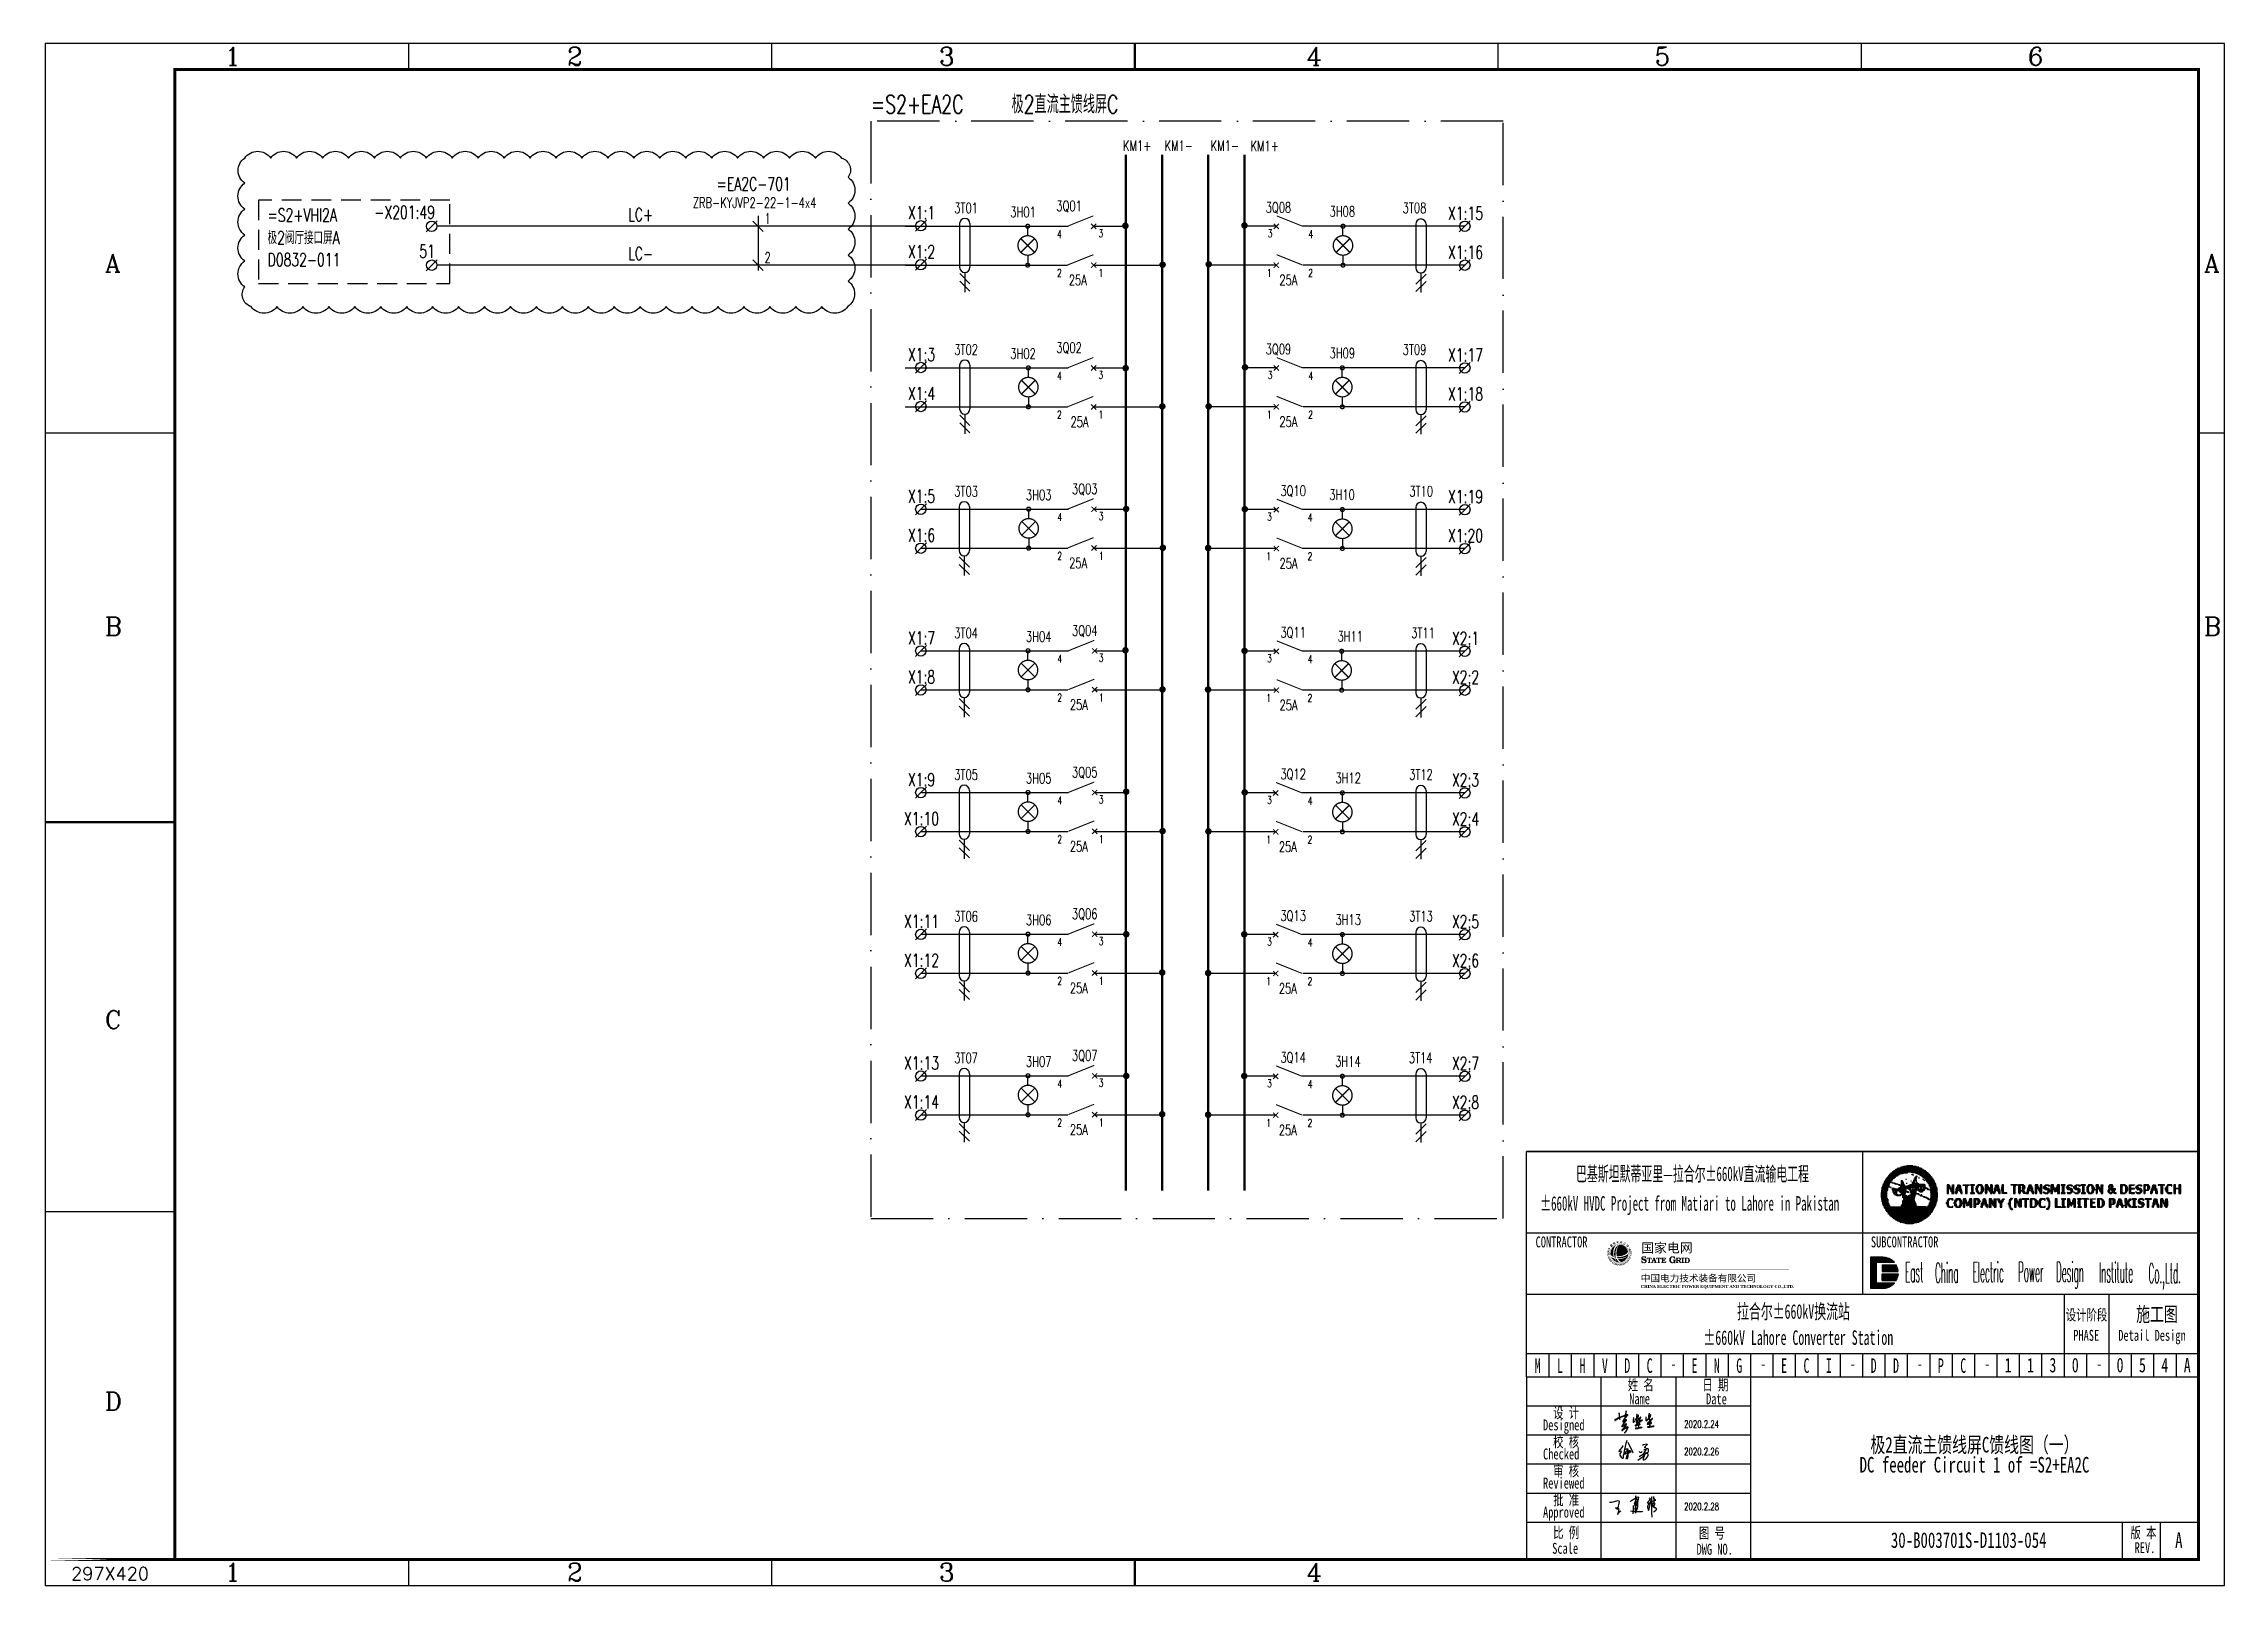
# Model space of a CAD drawing. Header units: millimetres. Extents: x 0 to 420, y 0 to 297.
import ezdxf
from ezdxf.enums import TextEntityAlignment as Align

# ---------------------------------------------------------------- set-up
doc = ezdxf.new("R2010")
doc.units = ezdxf.units.MM
doc.linetypes.add('ACAD_ISO10W100', pattern=[18, 12, -3, 0, -3])
doc.linetypes.add('DASHED', pattern=[19.05, 12.7, -6.35])
for name, color, linetype in [('GPDRAW', 1, 'Continuous'), ('LAYER0', 7, 'Continuous'), ('sign', 7, 'Continuous'), ('TEXT', 255, 'Continuous'), ('TITLE', 1, 'Continuous'), ('远期设备', 3, 'DASHED')]:
    doc.layers.add(name, color=color, linetype=linetype)
doc.styles.add('Cad logo ht', font='simhei.ttf')
doc.styles.add('Cad logo times', font='times.ttf')
doc.styles.add('Cad Logo wryh', font='msyh.ttf')
doc.styles.add('ECL', font='SIMFANG_2312.TTF', dxfattribs={"width": 0.7, "height": 3})
doc.styles.add('elec', font='romans.shx', dxfattribs={"width": 0.7, "bigfont": 'hzdx1.shx'})
doc.styles.add('GPDRAW', font='txt.shx', dxfattribs={"height": 2.5, "bigfont": 'hzfs.shx'})
doc.styles.add('LXL', font='SIMFANG_2312.TTF', dxfattribs={"width": 0.7, "height": 3})
doc.styles.add('ROMANC', font='romanc')
doc.styles.add('ROMAND', font='romans.shx', dxfattribs={"width": 0.8, "bigfont": 'hzfs.shx'})
doc.styles.add('ROMANT', font='ROMANT.SHX', dxfattribs={"width": 0.6})
doc.styles.get("Standard").update_dxf_attribs({"font": 'romans.shx', "bigfont": 'hzdx1.shx'})

msp = doc.modelspace()

# ---------------------------------------------------------------- texts
at = {"style": 'ROMAND', "width": 0.7}
for s, p in [('KM1+', (207.72, 276.32, -4)), ('KM1-', (215.74, 276.32, -4)), ('KM1-', (224.61, 276.32, -4)), ('KM1+', (232.31, 276.3, -4)), ('25A', (197.28, 250.45, -4)), ('25A', (237.87, 250.45, -4)), ('25A', (197.61, 223.14, -4)), ('25A', (237.87, 223.16, -4)), ('25A', (197.34, 195.95, -4)), ('25A', (237.89, 195.87, -4)), ('25A', (197.48, 168.66, -4)), ('25A', (237.89, 168.58, -4)), ('25A', (197.48, 141.37, -4)), ('25A', (237.76, 141.29, -4)), ('25A', (197.48, 114.08, -4)), ('25A', (237.76, 114, -4)), ('25A', (197.48, 86.79, -4)), ('25A', (237.76, 86.71, -4))]:
    msp.add_text(s, height=2, dxfattribs=at).set_placement(p)
at = {"width": 0.7}
for s, height, p in [('3T01', 2, (175.21, 264.34, -4)), ('3H01', 2, (186.01, 263.56, -4)), ('3Q01', 2, (194.88, 264.73, -4)), ('3Q08', 2, (235.23, 264.45, -4)), ('4', 1.5, (195.01, 259.54, -4)), ('3', 1.5, (203.01, 259.71, -4)), ('3', 1.5, (235.63, 259.72, -4)), ('4', 1.5, (243.48, 259.54, -4)), ('2', 1.5, (195.01, 252.06, -4)), ('1', 1.5, (203.01, 252.06, -4)), ('1', 1.5, (235.48, 252.06, -4)), ('2', 1.5, (243.43, 252.06, -4)), ('3T02', 2, (175.21, 237.05, -4)), ('3H02', 2, (186.01, 236.27, -4)), ('3Q02', 2, (194.88, 237.44, -4)), ('3Q09', 2, (235.23, 237.16, -4)), ('4', 1.5, (195.01, 232.25, -4)), ('3', 1.5, (203.01, 232.42, -4)), ('3', 1.5, (235.63, 232.42, -4)), ('4', 1.5, (243.48, 232.25, -4)), ('2', 1.5, (195.01, 224.77, -4)), ('1', 1.5, (203.01, 224.77, -4)), ('1', 1.5, (235.48, 224.77, -4)), ('2', 1.5, (243.43, 224.77, -4)), ('3T03', 2, (175.21, 209.76, -4)), ('3H03', 2, (189.03, 209.06, -4)), ('3Q03', 2, (197.9, 210.23, -4)), ('3Q10', 2, (238.07, 209.86, -4)), ('4', 1.5, (195.07, 205.05, -4)), ('3', 1.5, (203.07, 205.22, -4)), ('3', 1.5, (235.51, 205.13, -4)), ('4', 1.5, (243.36, 204.96, -4)), ('2', 1.5, (195.07, 197.57, -4)), ('1', 1.5, (203.07, 197.57, -4)), ('1', 1.5, (235.36, 197.48, -4)), ('2', 1.5, (243.31, 197.48, -4)), ('3Q04', 2, (197.9, 182.94, -4)), ('3T04', 2, (175.21, 182.46, -4)), ('3H04', 2, (189.03, 181.77, -4)), ('3Q11', 2, (238.07, 182.57, -4)), ('4', 1.5, (195.07, 177.76, -4)), ('3', 1.5, (203.07, 177.93, -4)), ('3', 1.5, (235.51, 177.84, -4)), ('4', 1.5, (243.36, 177.67, -4)), ('2', 1.5, (195.07, 170.28, -4)), ('1', 1.5, (203.07, 170.28, -4)), ('1', 1.5, (235.36, 170.19, -4)), ('2', 1.5, (243.31, 170.19, -4)), ('3T05', 2, (175.21, 155.17, -4)), ('3H05', 2, (189.03, 154.48, -4)), ('3Q05', 2, (197.9, 155.65, -4)), ('3Q12', 2, (238.07, 155.28, -4)), ('4', 1.5, (195.07, 150.47, -4)), ('3', 1.5, (203.07, 150.64, -4)), ('3', 1.5, (235.51, 150.55, -4)), ('4', 1.5, (243.36, 150.38, -4)), ('2', 1.5, (195.07, 142.99, -4)), ('1', 1.5, (203.07, 142.99, -4)), ('1', 1.5, (235.36, 142.9, -4)), ('2', 1.5, (243.31, 142.9, -4)), ('3Q06', 2, (197.9, 128.36, -4)), ('3T06', 2, (175.21, 127.88, -4)), ('3H06', 2, (189.03, 127.19, -4)), ('3Q13', 2, (238.07, 127.99, -4)), ('4', 1.5, (195.07, 123.17, -4)), ('3', 1.5, (203.07, 123.35, -4)), ('3', 1.5, (235.51, 123.26, -4)), ('4', 1.5, (243.36, 123.09, -4)), ('2', 1.5, (195.07, 115.7, -4)), ('1', 1.5, (203.07, 115.7, -4)), ('1', 1.5, (235.36, 115.61, -4)), ('2', 1.5, (243.31, 115.61, -4)), ('3T07', 2, (175.21, 100.59, -4)), ('3H07', 2, (189.03, 99.9, -4)), ('3Q07', 2, (197.9, 101.07, -4)), ('3Q14', 2, (238.07, 100.7, -4)), ('4', 1.5, (195.07, 95.88, -4)), ('3', 1.5, (203.07, 96.06, -4)), ('3', 1.5, (235.51, 95.97, -4)), ('4', 1.5, (243.36, 95.8, -4)), ('2', 1.5, (195.07, 88.41, -4)), ('1', 1.5, (203.07, 88.41, -4)), ('1', 1.5, (235.36, 88.32, -4)), ('2', 1.5, (243.31, 88.32, -4))]:
    msp.add_text(s, height=height, dxfattribs=at).set_placement(p)
for s, p in [('3H08', (247.54, 263.67, -4)), ('3T08', (261.63, 264.36, -4)), ('3H09', (247.54, 236.38, -4)), ('3T09', (261.63, 237.07, -4)), ('3H10', (247.49, 209.09, -4)), ('3T10', (262.92, 209.78, -4)), ('3H11', (249.07, 181.8, -4)), ('3T11', (263.28, 182.49, -4)), ('3H12', (248.67, 154.51, -4)), ('3T12', (262.88, 155.2, -4)), ('3H13', (248.67, 127.22, -4)), ('3T13', (262.88, 127.91, -4)), ('3H14', (248.61, 99.92, -4)), ('3T14', (262.82, 100.62, -4))]:
    msp.add_text(s, height=2, rotation=360, dxfattribs=at).set_placement(p)
at = {"layer": '远期设备', "color": 7, "style": 'elec', "width": 0.7}
for s, p in [('2020.2.24', (315.88, 30.36)), ('2020.2.26', (315.88, 25.07)), ('2020.2.28', (315.88, 14.49))]:
    msp.add_text(s, height=1.4, dxfattribs=at).set_placement(p)

# ---------------------------------------------------------------- blocks, each defined once
blk = doc.blocks.new('A$C26A805F6')
at = {"const_width": 0.2, "elevation": -1}
for points in [[(0.07, 1.07), (1.07, 0.07)], [(1.07, 1.07), (0.07, 0.07)]]:
    blk.add_lwpolyline(points, dxfattribs=at)
blk = doc.blocks.new('H1')
at = {"const_width": 0.25}
blk.add_lwpolyline([(-1.875, 0, 1), (1.875, 0, 1)], format="xyb", close=True, dxfattribs=at)
for points in [[(1.25, 1.25), (-1.25, -1.25)], [(-1.25, 1.25), (1.25, -1.25)]]:
    blk.add_lwpolyline(points, dxfattribs=at)
blk = doc.blocks.new('A$C56697011')
at = {"const_width": 0.625, "elevation": -1}
blk.add_lwpolyline([(0.31, 0.63, 1), (0.94, 0.63, 1)], format="xyb", close=True, dxfattribs=at)
blk = doc.blocks.new('*U11', base_point=(164.12, 264.34))
at = {"linetype": 'ACAD_ISO10W100'}
blk.add_lwpolyline([(164.12, 264.34), (164.12, 52.93), (285.94, 52.93), (285.94, 264.34)], close=True, dxfattribs=at)
at = {"style": 'elec', "width": 0.7}
for tag, p in [('EquCode', (164.12, 265.84)), ('EquDesCode', (164.12, 265.84)), ('DDCode', (214.12, 265.84)), ('EquName', (214.12, 265.84)), ('EquPlace', (214.12, 265.84))]:
    blk.add_attdef(tag, p, '', height=3.5, dxfattribs=at)
blk = doc.blocks.new('tmInLR')
at = {"color": 0}
for q in [(1.06, 1.06), (-1.06, -1.06)]:
    blk.add_line((0, 0), q, dxfattribs=at)
blk.add_circle((0, 0), 1, dxfattribs=at)
at = {"color": 0, "style": 'elec', "width": 0.7}
blk.add_text('1.5', height=0.000667, dxfattribs=at).set_placement((0.71, 0.71))
at = {"color": 0, "style": 'elec', "width": 0.7, "flags": 1}
for tag, p in [('DESC', (0.07, 4.37)), ('TERNO', (0.13, 1.25))]:
    blk.add_attdef(tag, text='', height=2.5, dxfattribs=at).set_placement(p, align=Align.CENTER)
at = {"color": 0, "style": 'elec', "width": 0.7}
blk.add_attdef('NO', text='', height=2.5, dxfattribs=at).set_placement((0.13, 1.25), align=Align.CENTER)
blk = doc.blocks.new('A$C3C6D79E5')
at = {"color": 3}
for p, q in [((0, 4.29), (0.65, 4.33)), ((0.65, 4.33), (2.42, 4.79)), ((1.72, 2.61), (1.82, 2.72)), ((2.28, 2.18), (1.72, 2.61)), ((1.82, 2.72), (2.08, 2.78)), ((2.08, 2.78), (2.39, 2.72)), ((2.59, 2.02), (2.22, 0.82)), ((2.22, 0.82), (2.94, 1.66)), ((2.73, 4.46), (2.28, 2.18)), ((2.39, 2.72), (2.56, 2.43)), ((2.42, 4.79), (2.63, 4.71)), ((2.56, 2.43), (2.59, 2.02)), ((2.63, 4.71), (2.72, 4.49)), ((2.72, 4.49), (2.73, 4.46)), ((2.94, 1.66), (3.23, 1.88)), ((5.93, 4.52), (6.03, 4.65)), ((5.96, 1.84), (6.42, 1.74)), ((6.03, 4.65), (7.83, 5.77)), ((6.42, 1.74), (6.84, 1.7)), ((6.63, 1.22), (6.58, 0.99)), ((6.7, 1.68), (6.63, 1.22)), ((6.74, 3.32), (6.67, 2.82)), ((6.67, 2.82), (6.67, 2.21)), ((6.67, 2.21), (6.7, 1.68)), ((6.84, 1.7), (7.33, 1.65)), ((7.13, 4.01), (7.15, 4.2)), ((7.32, 3.72), (7.13, 4.01)), ((7.53, 3.9), (7.13, 3.41)), ((7.13, 3.41), (7.29, 3.54)), ((7.15, 4.2), (7.39, 4.55)), ((7.46, 2.36), (7.22, 2.6)), ((7.22, 2.6), (7.38, 1.2)), ((7.29, 3.54), (7.48, 3.55)), ((7.38, 5.98), (7.32, 3.05)), ((7.61, 3.42), (7.32, 3.72)), ((7.32, 3.05), (7.38, 1.2)), ((7.33, 1.65), (7.66, 2)), ((7.38, 1.2), (7.33, 1.65)), ((7.33, 1.65), (8.13, 1.63)), ((7.6, 3.52), (7.36, 3.02)), ((7.36, 3.02), (7.46, 2.68)), ((7.49, 6.13), (7.38, 5.98)), ((7.39, 4.55), (7.55, 4.55)), ((7.46, 2.68), (7.46, 2.36)), ((7.48, 3.55), (7.6, 3.52)), ((7.56, 5.92), (7.49, 6.13)), ((7.61, 4.07), (7.53, 3.9)), ((7.55, 4.55), (7.65, 4.48)), ((7.65, 4.28), (7.61, 4.07)), ((7.73, 3.5), (7.61, 3.42)), ((7.65, 4.48), (7.65, 4.28)), ((7.66, 2), (7.94, 2.47)), ((7.8, 5.08), (7.68, 5.31)), ((8.04, 4.6), (7.73, 3.5)), ((8.04, 4.6), (7.8, 5.08)), ((7.83, 5.77), (8.07, 5.84)), ((7.94, 2.47), (8.01, 3.06)), ((8.01, 3.06), (8.08, 3.59)), ((8.19, 5.71), (8.04, 4.6)), ((8.04, 4.08), (8.04, 4.6)), ((8.08, 3.59), (8.04, 4.08)), ((8.07, 5.84), (8.19, 5.71)), ((8.13, 1.63), (8.79, 1.64)), ((8.79, 1.64), (9.26, 1.68)), ((9.26, 1.68), (9.48, 1.7)), ((10.94, 3.49), (10.75, 3.12)), ((10.75, 3.12), (10.8, 2.89)), ((10.83, 4.29), (10.79, 4.18)), ((10.79, 4.18), (10.95, 3.97)), ((10.8, 2.89), (11.03, 1.92)), ((11.01, 4.39), (10.83, 4.29)), ((11.08, 3.76), (10.94, 3.49)), ((10.95, 3.97), (11.09, 3.89)), ((11.14, 4.58), (11.01, 4.39)), ((11.03, 1.92), (11.22, 2.32)), ((11.09, 3.89), (11.08, 3.76)), ((11.34, 5.03), (11.14, 4.58)), ((11.22, 5.5), (11.37, 5.44)), ((11.22, 2.32), (11.72, 4.55)), ((11.22, 3.86), (11.42, 4.13)), ((11.29, 3.68), (11.22, 3.86)), ((11.42, 5.22), (11.34, 5.03)), ((11.37, 5.44), (11.42, 5.22)), ((11.42, 4.13), (11.72, 4.38)), ((11.72, 4.55), (11.98, 5.74)), ((11.72, 4.38), (12.64, 4.8)), ((11.9, 5.74), (11.88, 3.52)), ((11.88, 3.52), (11.9, 1.82)), ((11.98, 5.74), (11.9, 5.74)), ((11.9, 1.82), (11.91, 1.3)), ((11.91, 1.3), (12.02, 0)), ((12.23, 3.91), (12.33, 4.07)), ((12.24, 3.78), (12.23, 3.91)), ((12.24, 3.56), (12.24, 3.78)), ((12.26, 3.32), (12.24, 3.56)), ((12.32, 3.11), (12.26, 3.32)), ((12.39, 3), (12.32, 3.11)), ((12.33, 4.07), (12.49, 4.15)), ((12.48, 2.99), (12.39, 3)), ((12.68, 1.53), (12.47, 1.45)), ((12.63, 3.34), (12.48, 3.06)), ((12.58, 3.1), (12.48, 2.99)), ((12.48, 3.06), (12.64, 2.82)), ((12.49, 4.15), (12.64, 4.15)), ((12.57, 5.5), (12.51, 5.9)), ((12.51, 5.9), (12.59, 4.6)), ((12.67, 5.31), (12.57, 5.5)), ((12.59, 4.6), (12.58, 3.1)), ((12.76, 3.64), (12.63, 3.34)), ((12.64, 4.8), (12.94, 4.9)), ((12.64, 4.15), (12.76, 4.12)), ((12.64, 2.82), (12.95, 2.74)), ((12.92, 4.94), (12.67, 5.31)), ((13.14, 1.97), (12.68, 1.53)), ((12.76, 4.12), (12.79, 3.9)), ((12.79, 3.9), (12.76, 3.64)), ((13.11, 4.9), (12.92, 4.94)), ((12.94, 4.9), (13.11, 4.9)), ((12.95, 2.74), (13.21, 2.62)), ((13.25, 2.17), (13.14, 1.97)), ((13.21, 2.62), (13.34, 2.4)), ((13.34, 2.4), (13.25, 2.17))]:
    blk.add_line(p, q, dxfattribs=at)
blk = doc.blocks.new('王建维20120206')
at = {"xscale": 1.1, "yscale": 1.1, "zscale": 1.1}
blk.add_blockref('A$C3C6D79E5', (1.54, 0.02), dxfattribs=at)
blk = doc.blocks.new('*HATCH1040')
for p, q in [((808, 930), (812, 926)), ((808, 926), (810, 924))]:
    blk.add_line(p, q)
blk = doc.blocks.new('*HATCH439')
for p, q in [((808, 930), (812, 926)), ((808, 926), (810, 924))]:
    blk.add_line(p, q)
blk = doc.blocks.new('A$C489D7D2C')
at = {"layer": 'LAYER0'}
for p, q in [((0, 3.11), (1.19, 4.5)), ((0, 3.11), (1.19, 4.5)), ((0.87, 3.28), (0, 2.97)), ((0.87, 3.28), (0, 2.97)), ((0.35, 2.26), (0.77, 2.83)), ((0.35, 2.26), (0.77, 2.83)), ((0.99, 0.93), (0.35, 2.05)), ((0.99, 0.93), (0.35, 2.05)), ((0.77, 2.83), (0.92, 3.23)), ((0.77, 2.83), (0.92, 3.23)), ((0.92, 3.23), (0.87, 3.28)), ((0.92, 3.23), (0.87, 3.28)), ((1.22, 0.7), (0.99, 0.93)), ((1.22, 0.7), (0.99, 0.93)), ((1.49, 5.1), (1.14, 4.83)), ((1.49, 5.1), (1.14, 4.83)), ((1.19, 4.5), (1.49, 5.1)), ((1.19, 4.5), (1.49, 5.1)), ((1.5, 0.81), (1.22, 0.7)), ((1.5, 0.81), (1.22, 0.7)), ((1.38, 4.88), (1.32, 4.97)), ((1.38, 4.88), (1.32, 4.97)), ((1.72, 2.21), (1.5, 1.92)), ((1.72, 2.21), (1.5, 1.92)), ((1.5, 1.92), (1.5, 0.81)), ((1.5, 1.92), (1.5, 0.81)), ((1.95, 3.8), (1.72, 2.68)), ((1.95, 3.8), (1.72, 2.68)), ((2.72, 3.35), (1.72, 2.21)), ((2.72, 3.35), (1.72, 2.21)), ((1.72, 2.68), (1.72, 2.21)), ((1.72, 2.68), (1.72, 2.21)), ((1.72, 2.21), (1.79, 2.18)), ((1.72, 2.21), (1.79, 2.18)), ((1.79, 2.18), (2.22, 2.33)), ((1.79, 2.18), (2.22, 2.33)), ((2.42, 5.88), (1.95, 3.8)), ((2.42, 5.88), (1.95, 3.8)), ((1.95, 3.8), (2.62, 4.1)), ((1.95, 3.8), (2.62, 4.1)), ((2.22, 2.33), (3.98, 3.47)), ((2.22, 2.33), (3.98, 3.47)), ((2.78, 6.93), (2.42, 5.88)), ((2.78, 6.93), (2.42, 5.88)), ((2.64, 0.55), (2.52, 0.75)), ((2.64, 0.55), (2.52, 0.75)), ((2.62, 4.1), (3.06, 4.1)), ((2.62, 4.1), (3.06, 4.1)), ((2.87, 0.65), (2.64, 0.55)), ((2.87, 0.65), (2.64, 0.55)), ((3.06, 3.92), (2.72, 3.35)), ((3.06, 3.92), (2.72, 3.35)), ((3.15, 1.25), (2.87, 0.65)), ((3.15, 1.25), (2.87, 0.65)), ((2.96, 3.47), (3.98, 3.47)), ((2.96, 3.47), (3.15, 2.32)), ((2.96, 3.47), (3.98, 3.47)), ((2.96, 3.47), (3.15, 2.32)), ((3.06, 4.1), (3.06, 3.92)), ((3.06, 4.1), (3.06, 3.92)), ((3.12, 6.38), (4.84, 2.78)), ((3.12, 6.38), (4.84, 2.78)), ((3.15, 2.32), (3.15, 1.25)), ((3.15, 2.32), (3.15, 1.25)), ((4.84, 2.78), (4.99, 2.65)), ((4.84, 2.78), (4.99, 2.65)), ((8.12, 1.23), (6.57, 0)), ((8.12, 1.23), (6.57, 0)), ((8.42, 2.1), (6.99, 1.28)), ((8.42, 2.1), (6.99, 1.28)), ((9.12, 2.33), (8.12, 1.23)), ((9.12, 2.33), (8.12, 1.23)), ((8.49, 5.38), (8.14, 5.15)), ((8.49, 5.38), (8.14, 5.15)), ((8.42, 2.1), (9.13, 3.41)), ((8.42, 2.1), (9.13, 3.41)), ((9.57, 2.48), (8.42, 2.1)), ((9.57, 2.48), (8.42, 2.1)), ((8.45, 0.69), (8.93, 2.13)), ((8.45, 0.69), (8.93, 2.13)), ((8.45, 0.18), (8.45, 0.69)), ((8.45, 0.18), (8.45, 0.69)), ((9.67, 4.22), (8.47, 3.63)), ((9.67, 4.22), (8.47, 3.63)), ((9.58, 5.63), (8.49, 5.38)), ((9.58, 5.63), (8.49, 5.38)), ((8.94, 3.23), (8.69, 2.93)), ((8.94, 3.23), (8.69, 2.93)), ((9.71, 5.5), (8.82, 4.65)), ((9.71, 5.5), (8.82, 4.65)), ((8.82, 4.65), (8.89, 4.55)), ((8.82, 4.65), (8.89, 4.55)), ((8.89, 4.55), (9.27, 4.63)), ((8.89, 4.55), (9.27, 4.63)), ((9.13, 3.41), (8.94, 3.3)), ((9.13, 3.41), (8.94, 3.3)), ((8.94, 3.3), (8.94, 3.23)), ((8.94, 3.3), (8.94, 3.23)), ((9.04, 3.91), (9.13, 3.41)), ((9.04, 3.91), (9.3, 3.88)), ((9.04, 3.91), (9.13, 3.41)), ((9.04, 3.91), (9.3, 3.88)), ((9.41, 2.76), (9.12, 2.33)), ((9.41, 2.76), (9.12, 2.33)), ((9.13, 3.95), (9.14, 3.9)), ((9.13, 3.95), (9.14, 3.9)), ((9.3, 3.88), (9.13, 3.41)), ((9.3, 3.88), (9.13, 3.41)), ((9.19, 3.15), (9.22, 3.15)), ((9.19, 3.15), (9.22, 3.15)), ((9.57, 2.58), (9.34, 2.85)), ((9.57, 2.58), (9.34, 2.85)), ((9.94, 2.8), (9.57, 2.58)), ((9.94, 2.8), (9.57, 2.58)), ((9.57, 2.58), (9.57, 2.48)), ((9.57, 2.58), (9.57, 2.48)), ((9.58, 5.63), (9.79, 5.63)), ((9.58, 5.63), (9.71, 5.5)), ((9.58, 5.63), (9.79, 5.63)), ((9.58, 5.63), (9.71, 5.5)), ((9.67, 4.22), (9.89, 4.22)), ((9.67, 4.22), (9.89, 4.22)), ((9.71, 5.63), (9.71, 5.5)), ((9.71, 5.63), (9.71, 5.5)), ((9.89, 4.22), (10.08, 4.1)), ((9.89, 4.22), (10.08, 4.1)), ((10.08, 3.23), (9.94, 2.8)), ((10.08, 3.23), (9.94, 2.8)), ((10.08, 4.1), (10.08, 3.23)), ((10.08, 4.1), (10.08, 3.23))]:
    blk.add_line(p, q, dxfattribs=at)
for centre, radius, start, end in [((5.13, 0.61), 2.62, 109.8407, 177.01324), ((5.13, 0.61), 2.62, 109.8407, 177.01324), ((7.52, 3.45), 0.637, 210.22699, 329.77301), ((7.52, 3.45), 0.637, 210.22699, 329.77301), ((7.76, 2.54), 2.45, 286.52549, 343.22341), ((7.76, 2.54), 2.45, 286.52549, 343.22341), ((9.66, 2.01), 0.477, 337.8314, 101.5483), ((9.66, 2.01), 0.477, 337.8314, 101.5483)]:
    blk.add_arc(centre, radius, start, end, dxfattribs=at)
at = {"layer": 'LAYER0', "xscale": 0.02500000002328306, "yscale": 0.02500000002328306, "zscale": 0.025}
for name in ['*HATCH1040', '*HATCH439']:
    blk.add_blockref(name, (-11.27, -19.94), dxfattribs=at)
blk = doc.blocks.new('3')
h = blk.add_hatch(color=256)
h.paths.add_polyline_path([(1221, 264), (1220, 265), (1204, 264), (1193, 261), (1183, 261), (1164, 256), (1123, 252), (1095, 247), (1091, 248), (1073, 246), (1048, 246), (1040, 242), (1040, 239), (1044, 234), (1058, 236), (1094, 238), (1105, 238), (1116, 241), (1123, 241), (1139, 245), (1148, 245), (1150, 247), (1169, 249), (1190, 256), (1199, 256), (1216, 260), (1221, 262)])
h.paths.add_polyline_path([(1088, 618), (1087, 619), (1084, 619), (1081, 615), (1082, 610), (1079, 589), (1072, 567), (1071, 554), (1067, 545), (1063, 525), (1063, 512), (1066, 502), (1071, 497), (1077, 497), (1089, 505), (1107, 527), (1112, 536), (1109, 524), (1096, 502), (1090, 496), (1084, 495), (1079, 492), (1065, 478), (1053, 463), (1047, 461), (1044, 458), (1047, 455), (1047, 453), (1033, 435), (1014, 415), (1009, 413), (1006, 415), (1003, 428), (1003, 496), (1001, 507), (998, 511), (993, 512), (990, 510), (994, 495), (995, 418), (1000, 408), (1006, 404), (1013, 405), (1018, 408), (1040, 434), (1046, 444), (1061, 461), (1072, 466), (1087, 479), (1088, 437), (1093, 425), (1099, 419), (1105, 417), (1115, 420), (1130, 430), (1138, 439), (1143, 441), (1110, 405), (1105, 402), (1099, 395), (1091, 394), (1088, 391), (1085, 382), (1042, 341), (1034, 331), (1032, 325), (1033, 321), (1041, 317), (1060, 318), (1068, 321), (1091, 325), (1098, 284), (1099, 261), (1102, 259), (1105, 265), (1106, 280), (1102, 308), (1102, 328), (1114, 333), (1135, 337), (1147, 343), (1150, 347), (1149, 354), (1140, 367), (1106, 390), (1105, 393), (1158, 444), (1172, 459), (1178, 471), (1175, 475), (1171, 476), (1147, 457), (1132, 442), (1119, 433), (1107, 427), (1101, 430), (1097, 441), (1096, 490), (1106, 501), (1114, 514), (1122, 532), (1131, 569), (1131, 575), (1129, 577), (1123, 576), (1113, 552), (1096, 525), (1079, 507), (1075, 506), (1073, 508), (1072, 524), (1074, 529), (1077, 550), (1090, 600), (1091, 614)])
h.paths.add_polyline_path([(1097, 385), (1099, 386), (1107, 383), (1128, 369), (1139, 358), (1142, 350), (1131, 345), (1114, 342), (1104, 338), (1099, 339), (1097, 361), (1095, 365), (1095, 382)], flags=16)
h.paths.add_polyline_path([(1084, 374), (1086, 373), (1086, 363), (1088, 358), (1090, 336), (1087, 334), (1074, 332), (1071, 330), (1065, 330), (1058, 327), (1045, 326), (1042, 327), (1044, 333), (1062, 353)], flags=16)
h.paths.add_polyline_path([(756, 586), (755, 587), (749, 586), (741, 577), (738, 570), (740, 567), (746, 571), (746, 562), (740, 537), (740, 531), (736, 519), (734, 494), (738, 489), (744, 490), (753, 499), (768, 526), (774, 534), (777, 542), (784, 551), (785, 549), (782, 530), (768, 500), (757, 483), (743, 466), (737, 462), (729, 468), (723, 466), (711, 456), (702, 444), (698, 437), (698, 435), (700, 434), (718, 455), (723, 456), (726, 459), (730, 457), (730, 455), (720, 445), (723, 444), (730, 449), (732, 448), (731, 423), (723, 378), (724, 369), (726, 366), (731, 364), (741, 368), (754, 381), (813, 470), (830, 492), (839, 500), (819, 446), (815, 423), (816, 411), (822, 402), (832, 399), (840, 399), (782, 353), (775, 353), (768, 342), (757, 335), (715, 301), (705, 290), (702, 282), (707, 275), (724, 275), (779, 296), (787, 268), (787, 263), (794, 242), (795, 228), (790, 220), (794, 218), (801, 226), (803, 231), (803, 237), (800, 245), (797, 262), (793, 278), (791, 281), (789, 291), (789, 299), (791, 301), (797, 302), (805, 306), (816, 306), (835, 311), (837, 315), (834, 319), (828, 321), (825, 324), (819, 325), (818, 323), (822, 319), (822, 317), (813, 314), (805, 314), (788, 308), (781, 335), (781, 345), (784, 349), (791, 353), (803, 364), (842, 393), (853, 399), (858, 404), (887, 420), (896, 429), (893, 433), (884, 430), (863, 417), (841, 409), (829, 409), (825, 415), (826, 439), (835, 466), (850, 503), (850, 510), (847, 513), (843, 513), (826, 496), (785, 438), (756, 395), (743, 380), (737, 375), (733, 374), (733, 385), (736, 397), (741, 442), (740, 456), (756, 471), (774, 494), (790, 526), (793, 542), (793, 555), (791, 560), (788, 562), (782, 562), (776, 554), (757, 518), (746, 502), (743, 500), (746, 524), (756, 565), (758, 580)])
h.paths.add_polyline_path([(770, 338), (772, 337), (775, 326), (778, 305), (776, 303), (761, 299), (726, 285), (712, 284), (712, 287), (720, 297), (727, 302), (742, 317)], flags=16)
h.paths.add_polyline_path([(879, 229), (878, 230), (835, 223), (788, 211), (782, 211), (761, 206), (732, 203), (707, 204), (704, 200), (705, 197), (710, 193), (769, 198), (772, 200), (783, 201), (794, 205), (846, 217), (866, 224), (877, 226)])
h.paths.add_polyline_path([(657, 495), (656, 496), (653, 496), (651, 493), (652, 470), (648, 437), (646, 403), (644, 397), (644, 369), (650, 364), (656, 365), (663, 371), (674, 387), (684, 408), (682, 410), (662, 380), (656, 374), (653, 375), (653, 397), (657, 417), (657, 438), (662, 485), (660, 493)])
h.paths.add_polyline_path([(453, 674), (452, 675), (448, 675), (445, 672), (445, 661), (441, 629), (436, 614), (436, 608), (432, 598), (426, 565), (423, 562), (414, 560), (397, 552), (384, 549), (382, 547), (338, 532), (327, 526), (311, 521), (274, 504), (269, 505), (265, 553), (264, 599), (260, 617), (258, 619), (253, 619), (251, 617), (251, 611), (254, 602), (254, 593), (256, 589), (258, 537), (262, 499), (181, 457), (178, 457), (150, 443), (138, 434), (138, 430), (143, 422), (149, 417), (152, 417), (154, 420), (152, 422), (150, 429), (158, 438), (179, 447), (182, 450), (213, 465), (225, 473), (230, 474), (233, 477), (249, 484), (252, 487), (263, 491), (264, 482), (268, 472), (269, 461), (274, 448), (278, 442), (280, 444), (280, 448), (274, 466), (274, 473), (271, 485), (271, 492), (274, 496), (341, 526), (345, 526), (357, 532), (397, 545), (401, 548), (408, 549), (422, 555), (424, 554), (419, 534), (419, 525), (417, 521), (417, 515), (412, 496), (410, 480), (404, 469), (389, 450), (368, 419), (355, 391), (355, 385), (358, 382), (363, 381), (374, 386), (394, 400), (399, 402), (394, 352), (370, 319), (367, 317), (342, 285), (331, 260), (331, 251), (337, 245), (354, 250), (358, 254), (367, 258), (382, 271), (386, 272), (436, 311), (444, 316), (452, 316), (452, 313), (429, 269), (412, 245), (408, 237), (397, 225), (389, 213), (341, 159), (335, 150), (335, 146), (338, 143), (347, 145), (360, 157), (366, 160), (371, 160), (373, 167), (377, 168), (396, 183), (401, 185), (417, 197), (477, 229), (486, 232), (494, 232), (496, 231), (497, 227), (494, 217), (476, 181), (472, 176), (453, 140), (424, 99), (407, 78), (403, 75), (404, 73), (411, 77), (427, 94), (457, 133), (482, 175), (506, 225), (506, 231), (504, 235), (498, 239), (489, 240), (470, 234), (444, 219), (438, 217), (373, 175), (363, 166), (351, 158), (367, 178), (388, 200), (399, 216), (416, 236), (436, 266), (458, 307), (461, 317), (456, 323), (445, 323), (434, 318), (392, 284), (353, 258), (344, 254), (338, 255), (342, 269), (356, 292), (391, 335), (392, 326), (394, 325), (396, 328), (397, 340), (400, 348), (412, 364), (420, 372), (431, 387), (433, 392), (458, 423), (463, 431), (463, 435), (456, 440), (446, 439), (430, 432), (412, 419), (408, 419), (417, 475), (432, 493), (432, 495), (437, 499), (438, 502), (481, 549), (499, 572), (499, 575), (496, 578), (477, 578), (465, 574), (462, 575), (437, 567), (435, 568), (440, 595), (447, 620), (452, 651), (457, 668)])
h.paths.add_polyline_path([(447, 431), (453, 431), (438, 408), (426, 394), (419, 382), (401, 361), (407, 407), (416, 415), (428, 421), (432, 425)], flags=16)
h.paths.add_polyline_path([(405, 457), (406, 457), (400, 412), (380, 398), (364, 391), (365, 396), (377, 419), (385, 429), (395, 446)], flags=16)
h.paths.add_polyline_path([(478, 570), (485, 570), (486, 571), (487, 569), (421, 492), (421, 500), (425, 514), (425, 521), (432, 554), (442, 561)], flags=16)
at = {"elevation": 16068028}
for points in [[(453, 674), (452, 675), (448, 675), (445, 672), (445, 661), (441, 629), (436, 614), (436, 608), (432, 598), (426, 565), (423, 562), (414, 560), (397, 552), (384, 549), (382, 547), (338, 532), (327, 526), (311, 521), (274, 504), (269, 505), (265, 553), (264, 599), (260, 617), (258, 619), (253, 619), (251, 617), (251, 611), (254, 602), (254, 593), (256, 589), (258, 537), (262, 499), (181, 457), (178, 457), (150, 443), (138, 434), (138, 430), (143, 422), (149, 417), (152, 417), (154, 420), (152, 422), (150, 429), (158, 438), (179, 447), (182, 450), (213, 465), (225, 473), (230, 474), (233, 477), (249, 484), (252, 487), (263, 491), (264, 482), (268, 472), (269, 461), (274, 448), (278, 442), (280, 444), (280, 448), (274, 466), (274, 473), (271, 485), (271, 492), (274, 496), (341, 526), (345, 526), (357, 532), (397, 545), (401, 548), (408, 549), (422, 555), (424, 554), (419, 534), (419, 525), (417, 521), (417, 515), (412, 496), (410, 480), (404, 469), (389, 450), (368, 419), (355, 391), (355, 385), (358, 382), (363, 381), (374, 386), (394, 400), (399, 402), (394, 352), (370, 319), (367, 317), (342, 285), (331, 260), (331, 251), (337, 245), (354, 250), (358, 254), (367, 258), (382, 271), (386, 272), (436, 311), (444, 316), (452, 316), (452, 313), (429, 269), (412, 245), (408, 237), (397, 225), (389, 213), (341, 159), (335, 150), (335, 146), (338, 143), (347, 145), (360, 157), (366, 160), (371, 160), (373, 167), (377, 168), (396, 183), (401, 185), (417, 197), (477, 229), (486, 232), (494, 232), (496, 231), (497, 227), (494, 217), (476, 181), (472, 176), (453, 140), (424, 99), (407, 78), (403, 75), (404, 73), (411, 77), (427, 94), (457, 133), (482, 175), (506, 225), (506, 231), (504, 235), (498, 239), (489, 240), (470, 234), (444, 219), (438, 217), (373, 175), (363, 166), (351, 158), (367, 178), (388, 200), (399, 216), (416, 236), (436, 266), (458, 307), (461, 317), (456, 323), (445, 323), (434, 318), (392, 284), (353, 258), (344, 254), (338, 255), (342, 269), (356, 292), (391, 335), (392, 326), (394, 325), (396, 328), (397, 340), (400, 348), (412, 364), (420, 372), (431, 387), (433, 392), (458, 423), (463, 431), (463, 435), (456, 440), (446, 439), (430, 432), (412, 419), (408, 419), (417, 475), (432, 493), (432, 495), (437, 499), (438, 502), (481, 549), (499, 572), (499, 575), (496, 578), (477, 578), (465, 574), (462, 575), (437, 567), (435, 568), (440, 595), (447, 620), (452, 651), (457, 668), (453, 674)], [(1088, 618), (1087, 619), (1084, 619), (1081, 615), (1082, 610), (1079, 589), (1072, 567), (1071, 554), (1067, 545), (1063, 525), (1063, 512), (1066, 502), (1071, 497), (1077, 497), (1089, 505), (1107, 527), (1112, 536), (1109, 524), (1096, 502), (1090, 496), (1084, 495), (1079, 492), (1065, 478), (1053, 463), (1047, 461), (1044, 458), (1047, 455), (1047, 453), (1033, 435), (1014, 415), (1009, 413), (1006, 415), (1003, 428), (1003, 496), (1001, 507), (998, 511), (993, 512), (990, 510), (994, 495), (995, 418), (1000, 408), (1006, 404), (1013, 405), (1018, 408), (1040, 434), (1046, 444), (1061, 461), (1072, 466), (1087, 479), (1088, 437), (1093, 425), (1099, 419), (1105, 417), (1115, 420), (1130, 430), (1138, 439), (1143, 441), (1110, 405), (1105, 402), (1099, 395), (1091, 394), (1088, 391), (1085, 382), (1042, 341), (1034, 331), (1032, 325), (1033, 321), (1041, 317), (1060, 318), (1068, 321), (1091, 325), (1098, 284), (1099, 261), (1102, 259), (1105, 265), (1106, 280), (1102, 308), (1102, 328), (1114, 333), (1135, 337), (1147, 343), (1150, 347), (1149, 354), (1140, 367), (1106, 390), (1105, 393), (1158, 444), (1172, 459), (1178, 471), (1175, 475), (1171, 476), (1147, 457), (1132, 442), (1119, 433), (1107, 427), (1101, 430), (1097, 441), (1096, 490), (1106, 501), (1114, 514), (1122, 532), (1131, 569), (1131, 575), (1129, 577), (1123, 576), (1113, 552), (1096, 525), (1079, 507), (1075, 506), (1073, 508), (1072, 524), (1074, 529), (1077, 550), (1090, 600), (1091, 614), (1088, 618)], [(405, 457), (406, 457), (400, 412), (380, 398), (364, 391), (365, 396), (377, 419), (385, 429), (395, 446), (405, 457)], [(394, 324), (393, 325), (391, 323), (392, 319), (395, 322), (394, 324)], [(447, 431), (453, 431), (438, 408), (426, 394), (419, 382), (401, 361), (407, 407), (416, 415), (428, 421), (432, 425), (447, 431)], [(478, 570), (485, 570), (486, 571), (487, 569), (421, 492), (421, 500), (425, 514), (425, 521), (432, 554), (442, 561), (478, 570)], [(657, 495), (656, 496), (653, 496), (651, 493), (652, 470), (648, 437), (646, 403), (644, 397), (644, 369), (650, 364), (656, 365), (663, 371), (674, 387), (684, 408), (682, 410), (662, 380), (656, 374), (653, 375), (653, 397), (657, 417), (657, 438), (662, 485), (660, 493), (657, 495)], [(698, 432), (697, 433), (697, 431), (698, 432)], [(756, 586), (755, 587), (749, 586), (741, 577), (738, 570), (740, 567), (746, 571), (746, 562), (740, 537), (740, 531), (736, 519), (734, 494), (738, 489), (744, 490), (753, 499), (768, 526), (774, 534), (777, 542), (784, 551), (785, 549), (782, 530), (768, 500), (757, 483), (743, 466), (737, 462), (729, 468), (723, 466), (711, 456), (702, 444), (698, 437), (698, 435), (700, 434), (718, 455), (723, 456), (726, 459), (730, 457), (730, 455), (720, 445), (723, 444), (730, 449), (732, 448), (731, 423), (723, 378), (724, 369), (726, 366), (731, 364), (741, 368), (754, 381), (813, 470), (830, 492), (839, 500), (819, 446), (815, 423), (816, 411), (822, 402), (832, 399), (840, 399), (782, 353), (775, 353), (768, 342), (757, 335), (715, 301), (705, 290), (702, 282), (707, 275), (724, 275), (779, 296), (787, 268), (787, 263), (794, 242), (795, 228), (790, 220), (794, 218), (801, 226), (803, 231), (803, 237), (800, 245), (797, 262), (793, 278), (791, 281), (789, 291), (789, 299), (791, 301), (797, 302), (805, 306), (816, 306), (835, 311), (837, 315), (834, 319), (828, 321), (825, 324), (819, 325), (818, 323), (822, 319), (822, 317), (813, 314), (805, 314), (788, 308), (781, 335), (781, 345), (784, 349), (791, 353), (803, 364), (842, 393), (853, 399), (858, 404), (887, 420), (896, 429), (893, 433), (884, 430), (863, 417), (841, 409), (829, 409), (825, 415), (826, 439), (835, 466), (850, 503), (850, 510), (847, 513), (843, 513), (826, 496), (785, 438), (756, 395), (743, 380), (737, 375), (733, 374), (733, 385), (736, 397), (741, 442), (740, 456), (756, 471), (774, 494), (790, 526), (793, 542), (793, 555), (791, 560), (788, 562), (782, 562), (776, 554), (757, 518), (746, 502), (743, 500), (746, 524), (756, 565), (758, 580), (756, 586)], [(879, 229), (878, 230), (835, 223), (788, 211), (782, 211), (761, 206), (732, 203), (707, 204), (704, 200), (705, 197), (710, 193), (769, 198), (772, 200), (783, 201), (794, 205), (846, 217), (866, 224), (877, 226), (879, 229)], [(770, 338), (772, 337), (775, 326), (778, 305), (776, 303), (761, 299), (726, 285), (712, 284), (712, 287), (720, 297), (727, 302), (742, 317), (770, 338)], [(882, 230), (881, 231), (881, 229), (882, 230)], [(1221, 264), (1220, 265), (1204, 264), (1193, 261), (1183, 261), (1164, 256), (1123, 252), (1095, 247), (1091, 248), (1073, 246), (1048, 246), (1040, 242), (1040, 239), (1044, 234), (1058, 236), (1094, 238), (1105, 238), (1116, 241), (1123, 241), (1139, 245), (1148, 245), (1150, 247), (1169, 249), (1190, 256), (1199, 256), (1216, 260), (1221, 262), (1221, 264)], [(1084, 374), (1086, 373), (1086, 363), (1088, 358), (1090, 336), (1087, 334), (1074, 332), (1071, 330), (1065, 330), (1058, 327), (1045, 326), (1042, 327), (1044, 333), (1062, 353), (1084, 374)], [(1097, 385), (1099, 386), (1107, 383), (1128, 369), (1139, 358), (1142, 350), (1131, 345), (1114, 342), (1104, 338), (1099, 339), (1097, 361), (1095, 365), (1095, 382), (1097, 385)], [(1149, 448), (1151, 449), (1147, 445), (1149, 448)]]:
    blk.add_lwpolyline(points, dxfattribs=at)
blk = doc.blocks.new('*U59')
at = {"color": 7, "linetype": 'DASHED', "ltscale": 0.3}
blk.add_lwpolyline([(0, 0), (0, -16), (36.84, -16), (36.84, 0), (0, 0)], dxfattribs=at)
at = {"color": 7, "style": 'elec', "width": 0.7}
for tag, p in [('EQUCODE', (1.73, -4.11)), ('EQUNAME', (1.73, -8.46)), ('DWGNO0', (1.73, -12.7))]:
    blk.add_attdef(tag, p, '', height=2.5, dxfattribs=at)
blk = doc.blocks.new('*U60', base_point=(154.32, 256.7))
at = {"color": 7}
blk.add_lwpolyline([(154.32, 256.7), (154.32, 256.7), (154.32, 256.7), (62.03, 256.7)], dxfattribs=at)
at = {"color": 7, "style": 'elec', "width": 0.7}
for tag, p in [('WireSerial', (32.7, 257.7)), ('BSHORTCABLESERIAL', (61.7, 257.7)), ('WireDescription', (65.7, 257.7)), ('BSCREEN', (73.7, 257.7)), ('ToOtherEqu', (89.7, 257.7)), ('IsDesignWire', (107.7, 257.7)), ('LoopCode', (105.7, 257.7)), ('InOut', (107.7, 257.7)), ('SCREEN', (120.7, 257.7)), ('SHORTCABLESERIAL', (144.7, 257.7))]:
    blk.add_attdef(tag, text='', height=2.5, dxfattribs=at).set_placement(p, align=Align.RIGHT)
blk = doc.blocks.new('*U61', base_point=(154.32, 264.2))
at = {"color": 7}
blk.add_lwpolyline([(154.32, 264.2), (154.32, 264.2), (154.32, 264.2), (62.03, 264.2)], dxfattribs=at)
at = {"color": 7, "style": 'elec', "width": 0.7}
for tag, p in [('WireSerial', (32.7, 265.2)), ('BSHORTCABLESERIAL', (61.7, 265.2)), ('WireDescription', (65.7, 265.2)), ('BSCREEN', (73.7, 265.2)), ('ToOtherEqu', (89.7, 265.2)), ('IsDesignWire', (107.7, 265.2)), ('LoopCode', (105.7, 265.2)), ('InOut', (107.7, 265.2)), ('SCREEN', (120.7, 265.2)), ('SHORTCABLESERIAL', (144.7, 265.2))]:
    blk.add_attdef(tag, text='', height=2.5, dxfattribs=at).set_placement(p, align=Align.RIGHT)
blk = doc.blocks.new('*U62')
at = {"color": 7}
blk.add_line((-1, 1), (1, -1), dxfattribs=at)
blk = doc.blocks.new('*U63')
at = {"color": 7}
blk.add_line((0, 2), (0, -8.5), dxfattribs=at)
for p in [(0, 0), (0, -7.5)]:
    blk.add_blockref('*U62', p, dxfattribs=at)
at = {"color": 7, "style": 'elec', "width": 0.7}
for tag, height, p in [('WIRECODE', 2.5, (-0.84, 6.92)), ('WIRETYPE', 2, (-0.67, 3.53))]:
    blk.add_attdef(tag, text='', height=height, dxfattribs=at).set_placement(p, align=Align.CENTER)
for tag, p in [('WIRENO1', (1.24, 0.49)), ('WIRENO2', (1.24, -7.02))]:
    blk.add_attdef(tag, p, '', height=2, dxfattribs=at)
blk = doc.blocks.new('tmL')
at = {"color": 0}
for q in [(1.06, 1.06), (-1.06, -1.06)]:
    blk.add_line((0, 0), q, dxfattribs=at)
blk.add_circle((0, 0), 1, dxfattribs=at)
at = {"color": 0, "style": 'elec', "width": 0.7}
blk.add_text('1.5', height=0.000667, dxfattribs=at).set_placement((0.71, 0.71))
blk.add_attdef('ObjFile.DwgNo', text='', height=2.5, dxfattribs=at).set_placement((-1.73, -0.73), align=Align.BOTTOM_RIGHT)
blk.add_attdef('ObjTerm.Name', text='', height=2.5, dxfattribs=at).set_placement((0.64, 1.44), align=Align.RIGHT)
at = {"color": 0, "style": 'elec', "width": 0.7, "flags": 1}
blk.add_attdef('TERNO', text='', height=2.5, dxfattribs=at).set_placement((0.64, 1.44), align=Align.RIGHT)
blk = doc.blocks.new('*U67')
at = {"linetype": 'Continuous', "lineweight": 0}
h = blk.add_hatch(color=138, dxfattribs=at)
edge = h.paths.add_edge_path(flags=16)
edge.add_spline(control_points=[(-10.94, 5.48), (-10.94, 7.3), (-9.46, 8.78), (-7.64, 8.78), (-7.64, 8.78), (-5.81, 8.78), (-4.33, 7.3), (-4.33, 5.48), (-4.33, 5.48), (-4.33, 3.66), (-5.81, 2.17), (-7.64, 2.17), (-7.64, 2.17), (-9.46, 2.17), (-10.94, 3.66), (-10.94, 5.48)], knot_values=[0, 0, 0, 0, 0.25, 0.25, 0.25, 0.2501, 0.5, 0.5, 0.5, 0.5001, 0.75, 0.75, 0.75, 0.7501, 1, 1, 1, 1], degree=3, periodic=0)
edge = h.paths.add_edge_path()
edge.add_spline(control_points=[(-11.01, 5.48), (-11.01, 3.62), (-9.5, 2.1), (-7.64, 2.1), (-7.64, 2.1), (-5.77, 2.1), (-4.26, 3.62), (-4.26, 5.48), (-4.26, 5.48), (-4.26, 7.34), (-5.77, 8.85), (-7.64, 8.85), (-7.64, 8.85), (-9.5, 8.85), (-11.01, 7.34), (-11.01, 5.48)], knot_values=[0, 0, 0, 0, 0.25, 0.25, 0.25, 0.2501, 0.5, 0.5, 0.5, 0.5001, 0.75, 0.75, 0.75, 0.7501, 1, 1, 1, 1], degree=3, periodic=0)
edge = h.paths.add_edge_path()
edge.add_spline(control_points=[(-5.04, 2.93), (-5.04, 2.93), (-4.89, 3.11), (-4.89, 3.11), (-4.89, 3.11), (-4.89, 3.11), (-4.5, 3.03), (-4.5, 3.03), (-4.5, 3.03), (-4.5, 3.03), (-4.62, 3.14), (-4.62, 3.14), (-4.62, 3.14), (-4.66, 3.17), (-4.69, 3.19), (-4.7, 3.19), (-4.7, 3.19), (-4.72, 3.19), (-4.74, 3.18), (-4.75, 3.16), (-4.75, 3.16), (-4.75, 3.16), (-4.81, 3.21), (-4.81, 3.21), (-4.81, 3.21), (-4.81, 3.21), (-4.68, 3.36), (-4.68, 3.36), (-4.68, 3.36), (-4.68, 3.36), (-4.62, 3.32), (-4.62, 3.32), (-4.62, 3.32), (-4.64, 3.3), (-4.64, 3.28), (-4.64, 3.26), (-4.64, 3.26), (-4.63, 3.25), (-4.61, 3.23), (-4.57, 3.19), (-4.57, 3.19), (-4.57, 3.19), (-4.25, 2.93), (-4.25, 2.93), (-4.25, 2.93), (-4.25, 2.93), (-4.31, 2.85), (-4.31, 2.85), (-4.31, 2.85), (-4.31, 2.85), (-4.84, 2.95), (-4.84, 2.95), (-4.84, 2.95), (-4.84, 2.95), (-4.62, 2.77), (-4.62, 2.77), (-4.62, 2.77), (-4.59, 2.74), (-4.56, 2.72), (-4.55, 2.72), (-4.55, 2.72), (-4.53, 2.72), (-4.51, 2.73), (-4.5, 2.75), (-4.5, 2.75), (-4.5, 2.75), (-4.44, 2.7), (-4.44, 2.7), (-4.44, 2.7), (-4.44, 2.7), (-4.57, 2.55), (-4.57, 2.55), (-4.57, 2.55), (-4.57, 2.55), (-4.63, 2.59), (-4.63, 2.59), (-4.63, 2.59), (-4.61, 2.61), (-4.61, 2.63), (-4.61, 2.65), (-4.61, 2.65), (-4.62, 2.66), (-4.64, 2.68), (-4.68, 2.71), (-4.68, 2.71), (-4.68, 2.71), (-4.85, 2.86), (-4.85, 2.86), (-4.85, 2.86), (-4.89, 2.89), (-4.92, 2.91), (-4.93, 2.91), (-4.93, 2.91), (-4.95, 2.91), (-4.97, 2.9), (-4.98, 2.89), (-4.98, 2.89), (-4.98, 2.89), (-5.04, 2.93), (-5.04, 2.93)], knot_values=[0, 0, 0, 0, 0.04, 0.04, 0.04, 0.0401, 0.08, 0.08, 0.08, 0.0801, 0.12, 0.12, 0.12, 0.1201, 0.16, 0.16, 0.16, 0.1601, 0.2, 0.2, 0.2, 0.2001, 0.24, 0.24, 0.24, 0.2401, 0.28, 0.28, 0.28, 0.2801, 0.32, 0.32, 0.32, 0.3201, 0.36, 0.36, 0.36, 0.3601, 0.4, 0.4, 0.4, 0.4001, 0.44, 0.44, 0.44, 0.4401, 0.48, 0.48, 0.48, 0.4801, 0.52, 0.52, 0.52, 0.5201, 0.56, 0.56, 0.56, 0.5601, 0.6, 0.6, 0.6, 0.6001, 0.64, 0.64, 0.64, 0.6401, 0.68, 0.68, 0.68, 0.6801, 0.72, 0.72, 0.72, 0.7201, 0.76, 0.76, 0.76, 0.7601, 0.8, 0.8, 0.8, 0.8001, 0.84, 0.84, 0.84, 0.8401, 0.88, 0.88, 0.88, 0.8801, 0.92, 0.92, 0.92, 0.9201, 0.96, 0.96, 0.96, 0.9601, 1, 1, 1, 1], degree=3, periodic=0)
edge = h.paths.add_edge_path()
edge.add_spline(control_points=[(-3.86, 6.95), (-3.86, 6.95), (-3.86, 6.95), (-3.85, 6.95), (-3.85, 6.95), (-3.79, 6.96), (-3.75, 6.94), (-3.73, 6.91), (-3.73, 6.91), (-3.73, 6.91), (-3.66, 6.94), (-3.66, 6.94), (-3.66, 6.94), (-3.66, 6.94), (-3.75, 7.15), (-3.75, 7.15), (-3.75, 7.15), (-3.75, 7.15), (-3.82, 7.12), (-3.82, 7.12), (-3.82, 7.12), (-3.81, 7.1), (-3.81, 7.08), (-3.81, 7.07), (-3.81, 7.07), (-3.81, 7.06), (-3.82, 7.05), (-3.84, 7.05), (-3.84, 7.05), (-3.84, 7.05), (-3.84, 7.04), (-3.84, 7.04), (-3.84, 7.04), (-3.85, 7.04), (-3.85, 7.04), (-3.85, 7.04), (-3.85, 7.04), (-3.85, 7.04), (-3.94, 7.03), (-3.94, 7.03), (-3.94, 7.03), (-3.94, 7.03), (-4.01, 7.18), (-4.01, 7.18), (-4.01, 7.18), (-4.01, 7.18), (-3.94, 7.24), (-3.94, 7.24), (-3.94, 7.24), (-3.94, 7.24), (-3.94, 7.25), (-3.93, 7.25), (-3.93, 7.25), (-3.93, 7.25), (-3.93, 7.25), (-3.92, 7.25), (-3.92, 7.25), (-3.91, 7.26), (-3.9, 7.26), (-3.89, 7.25), (-3.89, 7.25), (-3.88, 7.25), (-3.88, 7.24), (-3.87, 7.22), (-3.87, 7.22), (-3.87, 7.22), (-3.87, 7.22), (-3.87, 7.22), (-3.87, 7.22), (-3.87, 7.22), (-3.8, 7.25), (-3.8, 7.25), (-3.8, 7.25), (-3.8, 7.25), (-3.91, 7.49), (-3.91, 7.49), (-3.91, 7.49), (-3.91, 7.49), (-3.98, 7.46), (-3.98, 7.46), (-3.98, 7.46), (-3.97, 7.43), (-3.98, 7.39), (-4.02, 7.36), (-4.02, 7.36), (-4.02, 7.36), (-4.02, 7.36), (-4.02, 7.36), (-4.02, 7.36), (-4.02, 7.36), (-4.37, 7.03), (-4.37, 7.03), (-4.37, 7.03), (-4.37, 7.03), (-4.32, 6.92), (-4.32, 6.92), (-4.32, 6.92), (-4.32, 6.92), (-3.86, 6.95), (-3.86, 6.95)], knot_values=[0, 0, 0, 0, 0.04, 0.04, 0.04, 0.0401, 0.08, 0.08, 0.08, 0.0801, 0.12, 0.12, 0.12, 0.1201, 0.16, 0.16, 0.16, 0.1601, 0.2, 0.2, 0.2, 0.2001, 0.24, 0.24, 0.24, 0.2401, 0.28, 0.28, 0.28, 0.2801, 0.32, 0.32, 0.32, 0.3201, 0.36, 0.36, 0.36, 0.3601, 0.4, 0.4, 0.4, 0.4001, 0.44, 0.44, 0.44, 0.4401, 0.48, 0.48, 0.48, 0.4801, 0.52, 0.52, 0.52, 0.5201, 0.56, 0.56, 0.56, 0.5601, 0.6, 0.6, 0.6, 0.6001, 0.64, 0.64, 0.64, 0.6401, 0.68, 0.68, 0.68, 0.6801, 0.72, 0.72, 0.72, 0.7201, 0.76, 0.76, 0.76, 0.7601, 0.8, 0.8, 0.8, 0.8001, 0.84, 0.84, 0.84, 0.8401, 0.88, 0.88, 0.88, 0.8801, 0.92, 0.92, 0.92, 0.9201, 0.96, 0.96, 0.96, 0.9601, 1, 1, 1, 1], degree=3, periodic=0)
edge = h.paths.add_edge_path(flags=16)
edge.add_spline(control_points=[(-4.07, 7.12), (-4.07, 7.12), (-4.02, 7.02), (-4.02, 7.02), (-4.02, 7.02), (-4.02, 7.02), (-4.21, 7.01), (-4.21, 7.01), (-4.21, 7.01), (-4.21, 7.01), (-4.07, 7.12), (-4.07, 7.12)], knot_values=[0, 0, 0, 0, 0.333333, 0.333333, 0.333333, 0.333433, 0.666667, 0.666667, 0.666667, 0.666767, 1, 1, 1, 1], degree=3, periodic=0)
edge = h.paths.add_edge_path()
edge.add_spline(control_points=[(-4.1, 6.24), (-4.1, 6.24), (-4.16, 6.46), (-4.16, 6.46), (-4.16, 6.46), (-4.16, 6.46), (-3.88, 6.74), (-3.88, 6.74), (-3.88, 6.74), (-3.88, 6.74), (-4.03, 6.69), (-4.03, 6.69), (-4.03, 6.69), (-4.08, 6.68), (-4.11, 6.67), (-4.12, 6.66), (-4.12, 6.66), (-4.13, 6.65), (-4.13, 6.63), (-4.12, 6.6), (-4.12, 6.6), (-4.12, 6.6), (-4.2, 6.58), (-4.2, 6.58), (-4.2, 6.58), (-4.2, 6.58), (-4.25, 6.78), (-4.25, 6.78), (-4.25, 6.78), (-4.25, 6.78), (-4.18, 6.8), (-4.18, 6.8), (-4.18, 6.8), (-4.17, 6.77), (-4.16, 6.76), (-4.14, 6.75), (-4.14, 6.75), (-4.13, 6.75), (-4.1, 6.75), (-4.05, 6.77), (-4.05, 6.77), (-4.05, 6.77), (-3.65, 6.88), (-3.65, 6.88), (-3.65, 6.88), (-3.65, 6.88), (-3.62, 6.78), (-3.62, 6.78), (-3.62, 6.78), (-3.62, 6.78), (-4, 6.41), (-4, 6.41), (-4, 6.41), (-4, 6.41), (-3.73, 6.49), (-3.73, 6.49), (-3.73, 6.49), (-3.68, 6.5), (-3.65, 6.51), (-3.64, 6.52), (-3.64, 6.52), (-3.63, 6.54), (-3.63, 6.55), (-3.64, 6.58), (-3.64, 6.58), (-3.64, 6.58), (-3.57, 6.6), (-3.57, 6.6), (-3.57, 6.6), (-3.57, 6.6), (-3.51, 6.4), (-3.51, 6.4), (-3.51, 6.4), (-3.51, 6.4), (-3.58, 6.38), (-3.58, 6.38), (-3.58, 6.38), (-3.59, 6.41), (-3.6, 6.42), (-3.62, 6.43), (-3.62, 6.43), (-3.63, 6.43), (-3.66, 6.43), (-3.71, 6.41), (-3.71, 6.41), (-3.71, 6.41), (-3.93, 6.35), (-3.93, 6.35), (-3.93, 6.35), (-3.98, 6.34), (-4.01, 6.33), (-4.02, 6.31), (-4.02, 6.31), (-4.03, 6.3), (-4.03, 6.28), (-4.02, 6.26), (-4.02, 6.26), (-4.02, 6.26), (-4.1, 6.24), (-4.1, 6.24)], knot_values=[0, 0, 0, 0, 0.04, 0.04, 0.04, 0.0401, 0.08, 0.08, 0.08, 0.0801, 0.12, 0.12, 0.12, 0.1201, 0.16, 0.16, 0.16, 0.1601, 0.2, 0.2, 0.2, 0.2001, 0.24, 0.24, 0.24, 0.2401, 0.28, 0.28, 0.28, 0.2801, 0.32, 0.32, 0.32, 0.3201, 0.36, 0.36, 0.36, 0.3601, 0.4, 0.4, 0.4, 0.4001, 0.44, 0.44, 0.44, 0.4401, 0.48, 0.48, 0.48, 0.4801, 0.52, 0.52, 0.52, 0.5201, 0.56, 0.56, 0.56, 0.5601, 0.6, 0.6, 0.6, 0.6001, 0.64, 0.64, 0.64, 0.6401, 0.68, 0.68, 0.68, 0.6801, 0.72, 0.72, 0.72, 0.7201, 0.76, 0.76, 0.76, 0.7601, 0.8, 0.8, 0.8, 0.8001, 0.84, 0.84, 0.84, 0.8401, 0.88, 0.88, 0.88, 0.8801, 0.92, 0.92, 0.92, 0.9201, 0.96, 0.96, 0.96, 0.9601, 1, 1, 1, 1], degree=3, periodic=0)
edge = h.paths.add_edge_path()
edge.add_spline(control_points=[(-4.05, 5.94), (-4.05, 5.94), (-4.06, 5.99), (-4.07, 6.08), (-4.07, 6.08), (-4.09, 6.18), (-4.1, 6.21), (-4.1, 6.21), (-4.1, 6.21), (-4.1, 6.21), (-4.02, 6.22), (-4.02, 6.22), (-4.02, 6.22), (-4.01, 6.19), (-4, 6.18), (-3.99, 6.17), (-3.99, 6.17), (-3.98, 6.16), (-3.94, 6.17), (-3.9, 6.17), (-3.9, 6.17), (-3.9, 6.17), (-3.67, 6.22), (-3.67, 6.22), (-3.67, 6.22), (-3.62, 6.22), (-3.59, 6.23), (-3.58, 6.25), (-3.58, 6.25), (-3.57, 6.26), (-3.56, 6.28), (-3.57, 6.3), (-3.57, 6.3), (-3.57, 6.3), (-3.49, 6.31), (-3.49, 6.31), (-3.49, 6.31), (-3.49, 6.31), (-3.44, 6.04), (-3.44, 6.04), (-3.44, 6.04), (-3.44, 6.04), (-3.52, 6.03), (-3.52, 6.03), (-3.52, 6.03), (-3.52, 6.06), (-3.53, 6.07), (-3.55, 6.08), (-3.55, 6.08), (-3.56, 6.09), (-3.59, 6.08), (-3.64, 6.08), (-3.64, 6.08), (-3.64, 6.08), (-3.87, 6.03), (-3.87, 6.03), (-3.87, 6.03), (-3.92, 6.03), (-3.95, 6.02), (-3.96, 6), (-3.96, 6), (-3.97, 5.99), (-3.97, 5.97), (-3.97, 5.95), (-3.97, 5.95), (-3.97, 5.95), (-4.05, 5.94), (-4.05, 5.94)], knot_values=[0, 0, 0, 0, 0.058824, 0.058824, 0.058824, 0.058924, 0.117647, 0.117647, 0.117647, 0.117747, 0.176471, 0.176471, 0.176471, 0.176571, 0.235294, 0.235294, 0.235294, 0.235394, 0.294118, 0.294118, 0.294118, 0.294218, 0.352941, 0.352941, 0.352941, 0.353041, 0.411765, 0.411765, 0.411765, 0.411865, 0.470588, 0.470588, 0.470588, 0.470688, 0.529412, 0.529412, 0.529412, 0.529512, 0.588235, 0.588235, 0.588235, 0.588335, 0.647059, 0.647059, 0.647059, 0.647159, 0.705882, 0.705882, 0.705882, 0.705982, 0.764706, 0.764706, 0.764706, 0.764806, 0.823529, 0.823529, 0.823529, 0.823629, 0.882353, 0.882353, 0.882353, 0.882453, 0.941176, 0.941176, 0.941176, 0.941276, 1, 1, 1, 1], degree=3, periodic=0)
edge = h.paths.add_edge_path()
edge.add_spline(control_points=[(-4.02, 5.29), (-4.02, 5.29), (-4.03, 5.56), (-4.03, 5.56), (-4.03, 5.56), (-4.03, 5.56), (-3.96, 5.56), (-3.96, 5.56), (-3.96, 5.56), (-3.95, 5.53), (-3.95, 5.52), (-3.93, 5.51), (-3.93, 5.51), (-3.92, 5.5), (-3.89, 5.5), (-3.84, 5.5), (-3.84, 5.5), (-3.84, 5.5), (-3.78, 5.5), (-3.78, 5.5), (-3.78, 5.5), (-3.78, 5.5), (-3.79, 5.71), (-3.79, 5.71), (-3.79, 5.71), (-3.79, 5.71), (-3.85, 5.71), (-3.85, 5.71), (-3.85, 5.71), (-3.9, 5.7), (-3.93, 5.7), (-3.94, 5.69), (-3.94, 5.69), (-3.95, 5.68), (-3.96, 5.66), (-3.96, 5.64), (-3.96, 5.64), (-3.96, 5.64), (-4.03, 5.63), (-4.03, 5.63), (-4.03, 5.63), (-4.03, 5.63), (-4.04, 5.9), (-4.04, 5.9), (-4.04, 5.9), (-4.04, 5.9), (-3.97, 5.91), (-3.97, 5.91), (-3.97, 5.91), (-3.97, 5.88), (-3.96, 5.87), (-3.95, 5.86), (-3.95, 5.86), (-3.93, 5.85), (-3.9, 5.85), (-3.85, 5.85), (-3.85, 5.85), (-3.85, 5.85), (-3.62, 5.86), (-3.62, 5.86), (-3.62, 5.86), (-3.57, 5.86), (-3.54, 5.87), (-3.53, 5.87), (-3.53, 5.87), (-3.51, 5.88), (-3.51, 5.9), (-3.51, 5.93), (-3.51, 5.93), (-3.51, 5.93), (-3.43, 5.93), (-3.43, 5.93), (-3.43, 5.93), (-3.43, 5.93), (-3.42, 5.66), (-3.42, 5.66), (-3.42, 5.66), (-3.42, 5.66), (-3.49, 5.66), (-3.49, 5.66), (-3.49, 5.66), (-3.5, 5.68), (-3.5, 5.7), (-3.52, 5.71), (-3.52, 5.71), (-3.53, 5.71), (-3.56, 5.72), (-3.61, 5.72), (-3.61, 5.72), (-3.61, 5.72), (-3.71, 5.71), (-3.71, 5.71), (-3.71, 5.71), (-3.71, 5.71), (-3.7, 5.51), (-3.7, 5.51), (-3.7, 5.51), (-3.7, 5.51), (-3.6, 5.51), (-3.6, 5.51), (-3.6, 5.51), (-3.55, 5.51), (-3.52, 5.52), (-3.51, 5.53), (-3.51, 5.53), (-3.5, 5.54), (-3.49, 5.55), (-3.49, 5.58), (-3.49, 5.58), (-3.49, 5.58), (-3.42, 5.58), (-3.42, 5.58), (-3.42, 5.58), (-3.42, 5.58), (-3.41, 5.31), (-3.41, 5.31), (-3.41, 5.31), (-3.41, 5.31), (-3.48, 5.31), (-3.48, 5.31), (-3.48, 5.31), (-3.48, 5.33), (-3.49, 5.35), (-3.5, 5.36), (-3.5, 5.36), (-3.52, 5.37), (-3.55, 5.37), (-3.6, 5.37), (-3.6, 5.37), (-3.6, 5.37), (-3.83, 5.36), (-3.83, 5.36), (-3.83, 5.36), (-3.88, 5.36), (-3.91, 5.35), (-3.92, 5.34), (-3.92, 5.34), (-3.94, 5.33), (-3.94, 5.31), (-3.94, 5.29), (-3.94, 5.29), (-3.94, 5.29), (-4.02, 5.29), (-4.02, 5.29)], knot_values=[0, 0, 0, 0, 0.027778, 0.027778, 0.027778, 0.027878, 0.055556, 0.055556, 0.055556, 0.055656, 0.083333, 0.083333, 0.083333, 0.083433, 0.111111, 0.111111, 0.111111, 0.111211, 0.138889, 0.138889, 0.138889, 0.138989, 0.166667, 0.166667, 0.166667, 0.166767, 0.194444, 0.194444, 0.194444, 0.194544, 0.222222, 0.222222, 0.222222, 0.222322, 0.25, 0.25, 0.25, 0.2501, 0.277778, 0.277778, 0.277778, 0.277878, 0.305556, 0.305556, 0.305556, 0.305656, 0.333333, 0.333333, 0.333333, 0.333433, 0.361111, 0.361111, 0.361111, 0.361211, 0.388889, 0.388889, 0.388889, 0.388989, 0.416667, 0.416667, 0.416667, 0.416767, 0.444444, 0.444444, 0.444444, 0.444544, 0.472222, 0.472222, 0.472222, 0.472322, 0.5, 0.5, 0.5, 0.5001, 0.527778, 0.527778, 0.527778, 0.527878, 0.555556, 0.555556, 0.555556, 0.555656, 0.583333, 0.583333, 0.583333, 0.583433, 0.611111, 0.611111, 0.611111, 0.611211, 0.638889, 0.638889, 0.638889, 0.638989, 0.666667, 0.666667, 0.666667, 0.666767, 0.694444, 0.694444, 0.694444, 0.694544, 0.722222, 0.722222, 0.722222, 0.722322, 0.75, 0.75, 0.75, 0.7501, 0.777778, 0.777778, 0.777778, 0.777878, 0.805556, 0.805556, 0.805556, 0.805656, 0.833333, 0.833333, 0.833333, 0.833433, 0.861111, 0.861111, 0.861111, 0.861211, 0.888889, 0.888889, 0.888889, 0.888989, 0.916667, 0.916667, 0.916667, 0.916767, 0.944444, 0.944444, 0.944444, 0.944544, 0.972222, 0.972222, 0.972222, 0.972322, 1, 1, 1, 1], degree=3, periodic=0)
edge = h.paths.add_edge_path()
edge.add_spline(control_points=[(-3.98, 5.17), (-3.98, 5.17), (-4.02, 5.19), (-4.02, 5.19), (-4.02, 5.19), (-4.02, 5.19), (-4.02, 5.23), (-4.02, 5.23), (-4.02, 5.23), (-4.02, 5.23), (-3.78, 5.27), (-3.78, 5.27), (-3.78, 5.27), (-3.78, 5.27), (-3.77, 5.21), (-3.77, 5.21), (-3.77, 5.21), (-3.82, 5.2), (-3.87, 5.17), (-3.9, 5.15), (-3.9, 5.15), (-3.94, 5.12), (-3.96, 5.09), (-3.96, 5.05), (-3.96, 5.05), (-3.97, 5.01), (-3.95, 4.97), (-3.91, 4.94), (-3.91, 4.94), (-3.87, 4.9), (-3.82, 4.88), (-3.75, 4.87), (-3.75, 4.87), (-3.67, 4.86), (-3.61, 4.87), (-3.57, 4.89), (-3.57, 4.89), (-3.52, 4.92), (-3.5, 4.95), (-3.49, 5), (-3.49, 5), (-3.49, 5.03), (-3.49, 5.07), (-3.52, 5.1), (-3.52, 5.1), (-3.54, 5.14), (-3.56, 5.17), (-3.6, 5.2), (-3.6, 5.2), (-3.6, 5.2), (-3.56, 5.26), (-3.56, 5.26), (-3.56, 5.26), (-3.5, 5.22), (-3.46, 5.18), (-3.43, 5.13), (-3.43, 5.13), (-3.41, 5.08), (-3.4, 5.03), (-3.41, 4.97), (-3.41, 4.97), (-3.42, 4.88), (-3.46, 4.82), (-3.52, 4.77), (-3.52, 4.77), (-3.59, 4.73), (-3.67, 4.71), (-3.77, 4.73), (-3.77, 4.73), (-3.86, 4.74), (-3.93, 4.77), (-3.98, 4.83), (-3.98, 4.83), (-4.03, 4.89), (-4.05, 4.97), (-4.04, 5.05), (-4.04, 5.05), (-4.04, 5.07), (-4.03, 5.09), (-4.02, 5.11), (-4.02, 5.11), (-4.01, 5.13), (-4, 5.15), (-3.98, 5.17)], knot_values=[0, 0, 0, 0, 0.047619, 0.047619, 0.047619, 0.047719, 0.095238, 0.095238, 0.095238, 0.095338, 0.142857, 0.142857, 0.142857, 0.142957, 0.190476, 0.190476, 0.190476, 0.190576, 0.238095, 0.238095, 0.238095, 0.238195, 0.285714, 0.285714, 0.285714, 0.285814, 0.333333, 0.333333, 0.333333, 0.333433, 0.380952, 0.380952, 0.380952, 0.381052, 0.428571, 0.428571, 0.428571, 0.428671, 0.47619, 0.47619, 0.47619, 0.47629, 0.52381, 0.52381, 0.52381, 0.52391, 0.571429, 0.571429, 0.571429, 0.571529, 0.619048, 0.619048, 0.619048, 0.619148, 0.666667, 0.666667, 0.666667, 0.666767, 0.714286, 0.714286, 0.714286, 0.714386, 0.761905, 0.761905, 0.761905, 0.762005, 0.809524, 0.809524, 0.809524, 0.809624, 0.857143, 0.857143, 0.857143, 0.857243, 0.904762, 0.904762, 0.904762, 0.904862, 0.952381, 0.952381, 0.952381, 0.952481, 1, 1, 1, 1], degree=3, periodic=0)
edge = h.paths.add_edge_path()
edge.add_spline(control_points=[(-4.28, 4.08), (-4.28, 4.08), (-4.13, 4.51), (-4.13, 4.51), (-4.13, 4.51), (-4.13, 4.51), (-3.94, 4.53), (-3.94, 4.53), (-3.94, 4.53), (-3.94, 4.53), (-3.93, 4.48), (-3.93, 4.48), (-3.93, 4.48), (-3.98, 4.47), (-4.02, 4.45), (-4.05, 4.42), (-4.05, 4.42), (-4.09, 4.39), (-4.11, 4.36), (-4.12, 4.32), (-4.12, 4.32), (-4.13, 4.3), (-4.13, 4.28), (-4.13, 4.27), (-4.13, 4.27), (-4.12, 4.25), (-4.1, 4.24), (-4.07, 4.23), (-4.07, 4.23), (-4.07, 4.23), (-3.99, 4.21), (-3.99, 4.21), (-3.99, 4.21), (-3.99, 4.21), (-3.98, 4.23), (-3.98, 4.23), (-3.98, 4.23), (-3.97, 4.26), (-3.97, 4.28), (-3.98, 4.3), (-3.98, 4.3), (-3.99, 4.31), (-4.01, 4.33), (-4.05, 4.34), (-4.05, 4.34), (-4.05, 4.34), (-4.03, 4.39), (-4.03, 4.39), (-4.03, 4.39), (-4.03, 4.39), (-3.76, 4.3), (-3.76, 4.3), (-3.76, 4.3), (-3.76, 4.3), (-3.78, 4.25), (-3.78, 4.25), (-3.78, 4.25), (-3.81, 4.25), (-3.84, 4.25), (-3.86, 4.25), (-3.86, 4.25), (-3.88, 4.24), (-3.9, 4.23), (-3.9, 4.2), (-3.9, 4.2), (-3.9, 4.2), (-3.91, 4.18), (-3.91, 4.18), (-3.91, 4.18), (-3.91, 4.18), (-3.82, 4.14), (-3.82, 4.14), (-3.82, 4.14), (-3.77, 4.13), (-3.74, 4.12), (-3.72, 4.13), (-3.72, 4.13), (-3.71, 4.13), (-3.7, 4.15), (-3.69, 4.17), (-3.69, 4.17), (-3.69, 4.17), (-3.62, 4.15), (-3.62, 4.15), (-3.62, 4.15), (-3.62, 4.15), (-3.71, 3.88), (-3.71, 3.88), (-3.71, 3.88), (-3.71, 3.88), (-3.78, 3.91), (-3.78, 3.91), (-3.78, 3.91), (-3.77, 3.93), (-3.77, 3.95), (-3.78, 3.97), (-3.78, 3.97), (-3.79, 3.98), (-3.82, 3.99), (-3.86, 4.01), (-3.86, 4.01), (-3.86, 4.01), (-4.09, 4.08), (-4.09, 4.08), (-4.09, 4.08), (-4.13, 4.1), (-4.16, 4.11), (-4.18, 4.1), (-4.18, 4.1), (-4.19, 4.1), (-4.2, 4.08), (-4.21, 4.06), (-4.21, 4.06), (-4.21, 4.06), (-4.28, 4.08), (-4.28, 4.08)], knot_values=[0, 0, 0, 0, 0.034483, 0.034483, 0.034483, 0.034583, 0.068966, 0.068966, 0.068966, 0.069066, 0.103448, 0.103448, 0.103448, 0.103548, 0.137931, 0.137931, 0.137931, 0.138031, 0.172414, 0.172414, 0.172414, 0.172514, 0.206897, 0.206897, 0.206897, 0.206997, 0.241379, 0.241379, 0.241379, 0.241479, 0.275862, 0.275862, 0.275862, 0.275962, 0.310345, 0.310345, 0.310345, 0.310445, 0.344828, 0.344828, 0.344828, 0.344928, 0.37931, 0.37931, 0.37931, 0.37941, 0.413793, 0.413793, 0.413793, 0.413893, 0.448276, 0.448276, 0.448276, 0.448376, 0.482759, 0.482759, 0.482759, 0.482859, 0.517241, 0.517241, 0.517241, 0.517341, 0.551724, 0.551724, 0.551724, 0.551824, 0.586207, 0.586207, 0.586207, 0.586307, 0.62069, 0.62069, 0.62069, 0.62079, 0.655172, 0.655172, 0.655172, 0.655272, 0.689655, 0.689655, 0.689655, 0.689755, 0.724138, 0.724138, 0.724138, 0.724238, 0.758621, 0.758621, 0.758621, 0.758721, 0.793103, 0.793103, 0.793103, 0.793203, 0.827586, 0.827586, 0.827586, 0.827686, 0.862069, 0.862069, 0.862069, 0.862169, 0.896552, 0.896552, 0.896552, 0.896652, 0.931034, 0.931034, 0.931034, 0.931134, 0.965517, 0.965517, 0.965517, 0.965617, 1, 1, 1, 1], degree=3, periodic=0)
edge = h.paths.add_edge_path()
edge.add_spline(control_points=[(-4.44, 3.57), (-4.41, 3.5), (-4.35, 3.44), (-4.26, 3.4), (-4.26, 3.4), (-4.18, 3.36), (-4.1, 3.35), (-4.02, 3.38), (-4.02, 3.38), (-3.94, 3.4), (-3.89, 3.45), (-3.85, 3.53), (-3.85, 3.53), (-3.81, 3.61), (-3.81, 3.69), (-3.84, 3.76), (-3.84, 3.76), (-3.87, 3.84), (-3.92, 3.89), (-4.01, 3.93), (-4.01, 3.93), (-4.1, 3.97), (-4.18, 3.98), (-4.25, 3.96), (-4.25, 3.96), (-4.33, 3.93), (-4.39, 3.88), (-4.43, 3.8), (-4.43, 3.8), (-4.46, 3.72), (-4.47, 3.65), (-4.44, 3.57)], knot_values=[0, 0, 0, 0, 0.125, 0.125, 0.125, 0.1251, 0.25, 0.25, 0.25, 0.2501, 0.375, 0.375, 0.375, 0.3751, 0.5, 0.5, 0.5, 0.5001, 0.625, 0.625, 0.625, 0.6251, 0.75, 0.75, 0.75, 0.7501, 0.875, 0.875, 0.875, 0.8751, 1, 1, 1, 1], degree=3, periodic=0)
edge = h.paths.add_edge_path(flags=16)
edge.add_spline(control_points=[(-4.25, 3.84), (-4.2, 3.84), (-4.15, 3.83), (-4.08, 3.8), (-4.08, 3.8), (-4.01, 3.76), (-3.96, 3.73), (-3.93, 3.69), (-3.93, 3.69), (-3.9, 3.65), (-3.9, 3.61), (-3.92, 3.57), (-3.92, 3.57), (-3.94, 3.52), (-3.97, 3.5), (-4.02, 3.5), (-4.02, 3.5), (-4.07, 3.49), (-4.13, 3.51), (-4.2, 3.54), (-4.2, 3.54), (-4.27, 3.57), (-4.32, 3.61), (-4.34, 3.65), (-4.34, 3.65), (-4.37, 3.69), (-4.38, 3.73), (-4.36, 3.77), (-4.36, 3.77), (-4.34, 3.81), (-4.3, 3.83), (-4.25, 3.84)], knot_values=[0, 0, 0, 0, 0.125, 0.125, 0.125, 0.1251, 0.25, 0.25, 0.25, 0.2501, 0.375, 0.375, 0.375, 0.3751, 0.5, 0.5, 0.5, 0.5001, 0.625, 0.625, 0.625, 0.6251, 0.75, 0.75, 0.75, 0.7501, 0.875, 0.875, 0.875, 0.8751, 1, 1, 1, 1], degree=3, periodic=0)
edge = h.paths.add_edge_path(flags=16)
edge.add_spline(control_points=[(-5.37, 2.57), (-5.37, 2.49), (-5.35, 2.42), (-5.29, 2.34), (-5.29, 2.34), (-5.24, 2.26), (-5.17, 2.22), (-5.09, 2.21), (-5.09, 2.21), (-5.01, 2.19), (-4.94, 2.21), (-4.86, 2.26), (-4.86, 2.26), (-4.79, 2.31), (-4.75, 2.38), (-4.74, 2.46), (-4.74, 2.46), (-4.74, 2.54), (-4.76, 2.62), (-4.82, 2.69), (-4.82, 2.69), (-4.87, 2.77), (-4.94, 2.81), (-5.02, 2.83), (-5.02, 2.83), (-5.1, 2.84), (-5.17, 2.82), (-5.25, 2.77), (-5.25, 2.77), (-5.32, 2.72), (-5.36, 2.65), (-5.37, 2.57)], knot_values=[0, 0, 0, 0, 0.125, 0.125, 0.125, 0.1251, 0.25, 0.25, 0.25, 0.2501, 0.375, 0.375, 0.375, 0.3751, 0.5, 0.5, 0.5, 0.5001, 0.625, 0.625, 0.625, 0.6251, 0.75, 0.75, 0.75, 0.7501, 0.875, 0.875, 0.875, 0.8751, 1, 1, 1, 1], degree=3, periodic=0)
edge = h.paths.add_edge_path(flags=0)
edge.add_spline(control_points=[(-5.08, 2.72), (-5.03, 2.7), (-4.99, 2.66), (-4.94, 2.6), (-4.94, 2.6), (-4.89, 2.54), (-4.87, 2.49), (-4.86, 2.44), (-4.86, 2.44), (-4.86, 2.39), (-4.87, 2.35), (-4.91, 2.32), (-4.91, 2.32), (-4.95, 2.3), (-4.99, 2.29), (-5.03, 2.31), (-5.03, 2.31), (-5.08, 2.33), (-5.12, 2.37), (-5.17, 2.43), (-5.17, 2.43), (-5.22, 2.49), (-5.24, 2.55), (-5.25, 2.6), (-5.25, 2.6), (-5.25, 2.64), (-5.24, 2.68), (-5.2, 2.71), (-5.2, 2.71), (-5.16, 2.74), (-5.12, 2.74), (-5.08, 2.72)], knot_values=[0, 0, 0, 0, 0.125, 0.125, 0.125, 0.1251, 0.25, 0.25, 0.25, 0.2501, 0.375, 0.375, 0.375, 0.3751, 0.5, 0.5, 0.5, 0.5001, 0.625, 0.625, 0.625, 0.6251, 0.75, 0.75, 0.75, 0.7501, 0.875, 0.875, 0.875, 0.8751, 1, 1, 1, 1], degree=3, periodic=0)
edge = h.paths.add_edge_path()
edge.add_spline(control_points=[(-5.71, 2.41), (-5.71, 2.41), (-5.48, 2.57), (-5.48, 2.57), (-5.48, 2.57), (-5.48, 2.57), (-5.44, 2.51), (-5.44, 2.51), (-5.44, 2.51), (-5.46, 2.49), (-5.47, 2.48), (-5.47, 2.46), (-5.47, 2.46), (-5.47, 2.45), (-5.46, 2.42), (-5.43, 2.38), (-5.43, 2.38), (-5.43, 2.38), (-5.3, 2.19), (-5.3, 2.19), (-5.3, 2.19), (-5.27, 2.15), (-5.25, 2.13), (-5.24, 2.12), (-5.24, 2.12), (-5.22, 2.11), (-5.2, 2.12), (-5.18, 2.13), (-5.18, 2.13), (-5.18, 2.13), (-5.14, 2.07), (-5.14, 2.07), (-5.14, 2.07), (-5.14, 2.07), (-5.37, 1.91), (-5.37, 1.91), (-5.37, 1.91), (-5.37, 1.91), (-5.41, 1.98), (-5.41, 1.98), (-5.41, 1.98), (-5.39, 1.99), (-5.38, 2.01), (-5.38, 2.02), (-5.38, 2.02), (-5.38, 2.04), (-5.39, 2.07), (-5.42, 2.11), (-5.42, 2.11), (-5.42, 2.11), (-5.55, 2.3), (-5.55, 2.3), (-5.55, 2.3), (-5.58, 2.34), (-5.6, 2.36), (-5.62, 2.36), (-5.62, 2.36), (-5.63, 2.37), (-5.65, 2.37), (-5.67, 2.35), (-5.67, 2.35), (-5.67, 2.35), (-5.71, 2.41), (-5.71, 2.41)], knot_values=[0, 0, 0, 0, 0.0625, 0.0625, 0.0625, 0.0626, 0.125, 0.125, 0.125, 0.1251, 0.1875, 0.1875, 0.1875, 0.1876, 0.25, 0.25, 0.25, 0.2501, 0.3125, 0.3125, 0.3125, 0.3126, 0.375, 0.375, 0.375, 0.3751, 0.4375, 0.4375, 0.4375, 0.4376, 0.5, 0.5, 0.5, 0.5001, 0.5625, 0.5625, 0.5625, 0.5626, 0.625, 0.625, 0.625, 0.6251, 0.6875, 0.6875, 0.6875, 0.6876, 0.75, 0.75, 0.75, 0.7501, 0.8125, 0.8125, 0.8125, 0.8126, 0.875, 0.875, 0.875, 0.8751, 0.9375, 0.9375, 0.9375, 0.9376, 1, 1, 1, 1], degree=3, periodic=0)
edge = h.paths.add_edge_path()
edge.add_spline(control_points=[(-6.18, 2.16), (-6.18, 2.16), (-5.78, 2.37), (-5.78, 2.37), (-5.78, 2.37), (-5.78, 2.37), (-5.64, 2.24), (-5.64, 2.24), (-5.64, 2.24), (-5.64, 2.24), (-5.67, 2.19), (-5.67, 2.19), (-5.67, 2.19), (-5.72, 2.22), (-5.75, 2.24), (-5.78, 2.25), (-5.78, 2.25), (-5.81, 2.25), (-5.84, 2.25), (-5.87, 2.23), (-5.87, 2.23), (-5.87, 2.23), (-5.88, 2.23), (-5.88, 2.23), (-5.88, 2.23), (-5.88, 2.23), (-5.72, 1.93), (-5.72, 1.93), (-5.72, 1.93), (-5.7, 1.89), (-5.68, 1.86), (-5.67, 1.85), (-5.67, 1.85), (-5.65, 1.85), (-5.63, 1.85), (-5.61, 1.86), (-5.61, 1.86), (-5.61, 1.86), (-5.58, 1.79), (-5.58, 1.79), (-5.58, 1.79), (-5.58, 1.79), (-5.82, 1.67), (-5.82, 1.67), (-5.82, 1.67), (-5.82, 1.67), (-5.85, 1.73), (-5.85, 1.73), (-5.85, 1.73), (-5.83, 1.74), (-5.82, 1.76), (-5.82, 1.77), (-5.82, 1.77), (-5.82, 1.79), (-5.82, 1.82), (-5.85, 1.86), (-5.85, 1.86), (-5.85, 1.86), (-6.01, 2.16), (-6.01, 2.16), (-6.01, 2.16), (-6.01, 2.16), (-6.02, 2.16), (-6.02, 2.16), (-6.02, 2.16), (-6.05, 2.14), (-6.07, 2.12), (-6.08, 2.09), (-6.08, 2.09), (-6.09, 2.06), (-6.1, 2.02), (-6.09, 1.97), (-6.09, 1.97), (-6.09, 1.97), (-6.15, 1.97), (-6.15, 1.97), (-6.15, 1.97), (-6.15, 1.97), (-6.18, 2.16), (-6.18, 2.16)], knot_values=[0, 0, 0, 0, 0.05, 0.05, 0.05, 0.0501, 0.1, 0.1, 0.1, 0.1001, 0.15, 0.15, 0.15, 0.1501, 0.2, 0.2, 0.2, 0.2001, 0.25, 0.25, 0.25, 0.2501, 0.3, 0.3, 0.3, 0.3001, 0.35, 0.35, 0.35, 0.3501, 0.4, 0.4, 0.4, 0.4001, 0.45, 0.45, 0.45, 0.4501, 0.5, 0.5, 0.5, 0.5001, 0.55, 0.55, 0.55, 0.5501, 0.6, 0.6, 0.6, 0.6001, 0.65, 0.65, 0.65, 0.6501, 0.7, 0.7, 0.7, 0.7001, 0.75, 0.75, 0.75, 0.7501, 0.8, 0.8, 0.8, 0.8001, 0.85, 0.85, 0.85, 0.8501, 0.9, 0.9, 0.9, 0.9001, 0.95, 0.95, 0.95, 0.9501, 1, 1, 1, 1], degree=3, periodic=0)
edge = h.paths.add_edge_path()
edge.add_spline(control_points=[(-6.47, 1.61), (-6.47, 1.6), (-6.47, 1.6), (-6.47, 1.59), (-6.47, 1.59), (-6.47, 1.54), (-6.49, 1.5), (-6.52, 1.48), (-6.52, 1.48), (-6.52, 1.48), (-6.49, 1.41), (-6.49, 1.41), (-6.49, 1.41), (-6.49, 1.41), (-6.28, 1.49), (-6.28, 1.49), (-6.28, 1.49), (-6.28, 1.49), (-6.31, 1.56), (-6.31, 1.56), (-6.31, 1.56), (-6.33, 1.55), (-6.34, 1.55), (-6.35, 1.55), (-6.35, 1.55), (-6.37, 1.55), (-6.37, 1.56), (-6.38, 1.58), (-6.38, 1.58), (-6.38, 1.58), (-6.38, 1.58), (-6.38, 1.58), (-6.38, 1.58), (-6.38, 1.59), (-6.38, 1.59), (-6.38, 1.59), (-6.38, 1.59), (-6.38, 1.59), (-6.39, 1.68), (-6.39, 1.68), (-6.39, 1.68), (-6.39, 1.68), (-6.23, 1.74), (-6.23, 1.74), (-6.23, 1.74), (-6.23, 1.74), (-6.18, 1.67), (-6.18, 1.67), (-6.18, 1.67), (-6.17, 1.67), (-6.17, 1.67), (-6.17, 1.66), (-6.17, 1.66), (-6.17, 1.66), (-6.17, 1.65), (-6.16, 1.65), (-6.16, 1.65), (-6.16, 1.64), (-6.16, 1.63), (-6.17, 1.62), (-6.17, 1.62), (-6.17, 1.61), (-6.18, 1.6), (-6.2, 1.6), (-6.2, 1.6), (-6.2, 1.6), (-6.21, 1.59), (-6.21, 1.59), (-6.21, 1.59), (-6.21, 1.59), (-6.18, 1.53), (-6.18, 1.53), (-6.18, 1.53), (-6.18, 1.53), (-5.93, 1.62), (-5.93, 1.62), (-5.93, 1.62), (-5.93, 1.62), (-5.96, 1.69), (-5.96, 1.69), (-5.96, 1.69), (-5.99, 1.68), (-6.02, 1.7), (-6.05, 1.74), (-6.05, 1.74), (-6.05, 1.74), (-6.06, 1.74), (-6.06, 1.74), (-6.06, 1.74), (-6.06, 1.74), (-6.36, 2.1), (-6.36, 2.1), (-6.36, 2.1), (-6.36, 2.1), (-6.48, 2.06), (-6.48, 2.06), (-6.48, 2.06), (-6.48, 2.06), (-6.47, 1.61), (-6.47, 1.61)], knot_values=[0, 0, 0, 0, 0.04, 0.04, 0.04, 0.0401, 0.08, 0.08, 0.08, 0.0801, 0.12, 0.12, 0.12, 0.1201, 0.16, 0.16, 0.16, 0.1601, 0.2, 0.2, 0.2, 0.2001, 0.24, 0.24, 0.24, 0.2401, 0.28, 0.28, 0.28, 0.2801, 0.32, 0.32, 0.32, 0.3201, 0.36, 0.36, 0.36, 0.3601, 0.4, 0.4, 0.4, 0.4001, 0.44, 0.44, 0.44, 0.4401, 0.48, 0.48, 0.48, 0.4801, 0.52, 0.52, 0.52, 0.5201, 0.56, 0.56, 0.56, 0.5601, 0.6, 0.6, 0.6, 0.6001, 0.64, 0.64, 0.64, 0.6401, 0.68, 0.68, 0.68, 0.6801, 0.72, 0.72, 0.72, 0.7201, 0.76, 0.76, 0.76, 0.7601, 0.8, 0.8, 0.8, 0.8001, 0.84, 0.84, 0.84, 0.8401, 0.88, 0.88, 0.88, 0.8801, 0.92, 0.92, 0.92, 0.9201, 0.96, 0.96, 0.96, 0.9601, 1, 1, 1, 1], degree=3, periodic=0)
edge = h.paths.add_edge_path(flags=16)
edge.add_spline(control_points=[(-6.29, 1.8), (-6.29, 1.8), (-6.39, 1.76), (-6.39, 1.76), (-6.39, 1.76), (-6.39, 1.76), (-6.4, 1.94), (-6.4, 1.94), (-6.4, 1.94), (-6.4, 1.94), (-6.29, 1.8), (-6.29, 1.8)], knot_values=[0, 0, 0, 0, 0.333333, 0.333333, 0.333333, 0.333433, 0.666667, 0.666667, 0.666667, 0.666767, 1, 1, 1, 1], degree=3, periodic=0)
edge = h.paths.add_edge_path()
edge.add_spline(control_points=[(-7.25, 1.81), (-7.22, 1.81), (-7.2, 1.81), (-7.19, 1.8), (-7.19, 1.8), (-7.18, 1.79), (-7.17, 1.76), (-7.16, 1.71), (-7.16, 1.71), (-7.16, 1.71), (-7.12, 1.48), (-7.12, 1.48), (-7.12, 1.48), (-7.12, 1.43), (-7.12, 1.4), (-7.12, 1.39), (-7.12, 1.39), (-7.13, 1.38), (-7.15, 1.37), (-7.17, 1.36), (-7.17, 1.36), (-7.17, 1.36), (-7.16, 1.29), (-7.16, 1.29), (-7.16, 1.29), (-7.16, 1.29), (-6.89, 1.33), (-6.89, 1.33), (-6.89, 1.33), (-6.89, 1.33), (-6.9, 1.41), (-6.9, 1.41), (-6.9, 1.41), (-6.93, 1.4), (-6.94, 1.41), (-6.96, 1.42), (-6.96, 1.42), (-6.97, 1.43), (-6.98, 1.46), (-6.98, 1.5), (-6.98, 1.5), (-6.98, 1.5), (-7, 1.58), (-7, 1.58), (-7, 1.58), (-7, 1.58), (-6.94, 1.59), (-6.94, 1.59), (-6.94, 1.59), (-6.94, 1.59), (-6.73, 1.36), (-6.73, 1.36), (-6.73, 1.36), (-6.73, 1.36), (-6.55, 1.39), (-6.55, 1.39), (-6.55, 1.39), (-6.55, 1.39), (-6.56, 1.46), (-6.56, 1.46), (-6.56, 1.46), (-6.58, 1.46), (-6.6, 1.46), (-6.62, 1.47), (-6.62, 1.47), (-6.63, 1.47), (-6.65, 1.48), (-6.66, 1.5), (-6.66, 1.5), (-6.66, 1.5), (-6.8, 1.63), (-6.8, 1.63), (-6.8, 1.63), (-6.76, 1.65), (-6.73, 1.68), (-6.71, 1.7), (-6.71, 1.7), (-6.7, 1.73), (-6.69, 1.77), (-6.7, 1.81), (-6.7, 1.81), (-6.71, 1.86), (-6.73, 1.9), (-6.77, 1.92), (-6.77, 1.92), (-6.82, 1.94), (-6.87, 1.95), (-6.95, 1.93), (-6.95, 1.93), (-6.95, 1.93), (-7.26, 1.88), (-7.26, 1.88), (-7.26, 1.88), (-7.26, 1.88), (-7.25, 1.81), (-7.25, 1.81)], knot_values=[0, 0, 0, 0, 0.041667, 0.041667, 0.041667, 0.041767, 0.083333, 0.083333, 0.083333, 0.083433, 0.125, 0.125, 0.125, 0.1251, 0.166667, 0.166667, 0.166667, 0.166767, 0.208333, 0.208333, 0.208333, 0.208433, 0.25, 0.25, 0.25, 0.2501, 0.291667, 0.291667, 0.291667, 0.291767, 0.333333, 0.333333, 0.333333, 0.333433, 0.375, 0.375, 0.375, 0.3751, 0.416667, 0.416667, 0.416667, 0.416767, 0.458333, 0.458333, 0.458333, 0.458433, 0.5, 0.5, 0.5, 0.5001, 0.541667, 0.541667, 0.541667, 0.541767, 0.583333, 0.583333, 0.583333, 0.583433, 0.625, 0.625, 0.625, 0.6251, 0.666667, 0.666667, 0.666667, 0.666767, 0.708333, 0.708333, 0.708333, 0.708433, 0.75, 0.75, 0.75, 0.7501, 0.791667, 0.791667, 0.791667, 0.791767, 0.833333, 0.833333, 0.833333, 0.833433, 0.875, 0.875, 0.875, 0.8751, 0.916667, 0.916667, 0.916667, 0.916767, 0.958333, 0.958333, 0.958333, 0.958433, 1, 1, 1, 1], degree=3, periodic=0)
edge = h.paths.add_edge_path(flags=16)
edge.add_spline(control_points=[(-7.03, 1.77), (-7.03, 1.8), (-7.03, 1.82), (-7.03, 1.83), (-7.03, 1.83), (-7.02, 1.84), (-7, 1.85), (-6.98, 1.85), (-6.98, 1.85), (-6.94, 1.86), (-6.91, 1.86), (-6.89, 1.85), (-6.89, 1.85), (-6.86, 1.83), (-6.85, 1.81), (-6.84, 1.78), (-6.84, 1.78), (-6.84, 1.75), (-6.85, 1.73), (-6.87, 1.71), (-6.87, 1.71), (-6.89, 1.69), (-6.93, 1.67), (-6.98, 1.66), (-6.98, 1.66), (-6.99, 1.66), (-6.99, 1.66), (-7, 1.66), (-7, 1.66), (-7, 1.66), (-7.01, 1.66), (-7.01, 1.66), (-7.01, 1.66), (-7.01, 1.66), (-7.03, 1.77), (-7.03, 1.77)], knot_values=[0, 0, 0, 0, 0.111111, 0.111111, 0.111111, 0.111211, 0.222222, 0.222222, 0.222222, 0.222322, 0.333333, 0.333333, 0.333333, 0.333433, 0.444444, 0.444444, 0.444444, 0.444544, 0.555556, 0.555556, 0.555556, 0.555656, 0.666667, 0.666667, 0.666667, 0.666767, 0.777778, 0.777778, 0.777778, 0.777878, 0.888889, 0.888889, 0.888889, 0.888989, 1, 1, 1, 1], degree=3, periodic=0)
edge = h.paths.add_edge_path()
edge.add_spline(control_points=[(-7.76, 1.78), (-7.81, 1.72), (-7.84, 1.65), (-7.84, 1.55), (-7.84, 1.55), (-7.83, 1.46), (-7.8, 1.38), (-7.74, 1.33), (-7.74, 1.33), (-7.69, 1.27), (-7.62, 1.25), (-7.53, 1.25), (-7.53, 1.25), (-7.44, 1.25), (-7.37, 1.28), (-7.31, 1.34), (-7.31, 1.34), (-7.26, 1.4), (-7.24, 1.48), (-7.24, 1.58), (-7.24, 1.58), (-7.24, 1.67), (-7.27, 1.75), (-7.33, 1.8), (-7.33, 1.8), (-7.39, 1.86), (-7.46, 1.88), (-7.55, 1.88), (-7.55, 1.88), (-7.64, 1.88), (-7.71, 1.85), (-7.76, 1.78)], knot_values=[0, 0, 0, 0, 0.125, 0.125, 0.125, 0.1251, 0.25, 0.25, 0.25, 0.2501, 0.375, 0.375, 0.375, 0.3751, 0.5, 0.5, 0.5, 0.5001, 0.625, 0.625, 0.625, 0.6251, 0.75, 0.75, 0.75, 0.7501, 0.875, 0.875, 0.875, 0.8751, 1, 1, 1, 1], degree=3, periodic=0)
edge = h.paths.add_edge_path(flags=16)
edge.add_spline(control_points=[(-7.44, 1.75), (-7.41, 1.7), (-7.4, 1.65), (-7.39, 1.57), (-7.39, 1.57), (-7.39, 1.49), (-7.4, 1.44), (-7.43, 1.39), (-7.43, 1.39), (-7.45, 1.35), (-7.48, 1.33), (-7.53, 1.33), (-7.53, 1.33), (-7.57, 1.32), (-7.61, 1.34), (-7.64, 1.38), (-7.64, 1.38), (-7.66, 1.43), (-7.68, 1.48), (-7.68, 1.56), (-7.68, 1.56), (-7.68, 1.63), (-7.67, 1.69), (-7.65, 1.74), (-7.65, 1.74), (-7.63, 1.78), (-7.59, 1.8), (-7.55, 1.8), (-7.55, 1.8), (-7.5, 1.81), (-7.47, 1.79), (-7.44, 1.75)], knot_values=[0, 0, 0, 0, 0.125, 0.125, 0.125, 0.1251, 0.25, 0.25, 0.25, 0.2501, 0.375, 0.375, 0.375, 0.3751, 0.5, 0.5, 0.5, 0.5001, 0.625, 0.625, 0.625, 0.6251, 0.75, 0.75, 0.75, 0.7501, 0.875, 0.875, 0.875, 0.8751, 1, 1, 1, 1], degree=3, periodic=0)
edge = h.paths.add_edge_path()
edge.add_spline(control_points=[(-8.35, 1.86), (-8.32, 1.85), (-8.31, 1.84), (-8.3, 1.83), (-8.3, 1.83), (-8.29, 1.82), (-8.29, 1.79), (-8.3, 1.74), (-8.3, 1.74), (-8.3, 1.74), (-8.33, 1.51), (-8.33, 1.51), (-8.33, 1.51), (-8.34, 1.46), (-8.34, 1.43), (-8.35, 1.42), (-8.35, 1.42), (-8.36, 1.41), (-8.38, 1.4), (-8.41, 1.4), (-8.41, 1.4), (-8.41, 1.4), (-8.41, 1.33), (-8.41, 1.33), (-8.41, 1.33), (-8.41, 1.33), (-8.15, 1.3), (-8.15, 1.3), (-8.15, 1.3), (-8.15, 1.3), (-8.14, 1.37), (-8.14, 1.37), (-8.14, 1.37), (-8.16, 1.38), (-8.18, 1.38), (-8.19, 1.4), (-8.19, 1.4), (-8.19, 1.41), (-8.19, 1.44), (-8.19, 1.49), (-8.19, 1.49), (-8.19, 1.49), (-8.18, 1.55), (-8.18, 1.55), (-8.18, 1.55), (-8.18, 1.55), (-8.08, 1.54), (-8.08, 1.54), (-8.08, 1.54), (-8.02, 1.53), (-7.97, 1.54), (-7.93, 1.56), (-7.93, 1.56), (-7.89, 1.59), (-7.87, 1.63), (-7.86, 1.69), (-7.86, 1.69), (-7.85, 1.75), (-7.86, 1.79), (-7.9, 1.83), (-7.9, 1.83), (-7.93, 1.86), (-7.98, 1.89), (-8.05, 1.89), (-8.05, 1.89), (-8.05, 1.89), (-8.34, 1.93), (-8.34, 1.93), (-8.34, 1.93), (-8.34, 1.93), (-8.35, 1.86), (-8.35, 1.86)], knot_values=[0, 0, 0, 0, 0.055556, 0.055556, 0.055556, 0.055656, 0.111111, 0.111111, 0.111111, 0.111211, 0.166667, 0.166667, 0.166667, 0.166767, 0.222222, 0.222222, 0.222222, 0.222322, 0.277778, 0.277778, 0.277778, 0.277878, 0.333333, 0.333333, 0.333333, 0.333433, 0.388889, 0.388889, 0.388889, 0.388989, 0.444444, 0.444444, 0.444444, 0.444544, 0.5, 0.5, 0.5, 0.5001, 0.555556, 0.555556, 0.555556, 0.555656, 0.611111, 0.611111, 0.611111, 0.611211, 0.666667, 0.666667, 0.666667, 0.666767, 0.722222, 0.722222, 0.722222, 0.722322, 0.777778, 0.777778, 0.777778, 0.777878, 0.833333, 0.833333, 0.833333, 0.833433, 0.888889, 0.888889, 0.888889, 0.888989, 0.944444, 0.944444, 0.944444, 0.944544, 1, 1, 1, 1], degree=3, periodic=0)
edge = h.paths.add_edge_path(flags=16)
edge.add_spline(control_points=[(-8.15, 1.76), (-8.15, 1.79), (-8.14, 1.81), (-8.13, 1.82), (-8.13, 1.82), (-8.13, 1.82), (-8.11, 1.83), (-8.09, 1.82), (-8.09, 1.82), (-8.06, 1.82), (-8.04, 1.81), (-8.02, 1.79), (-8.02, 1.79), (-8.01, 1.77), (-8, 1.74), (-8, 1.71), (-8, 1.71), (-8.01, 1.68), (-8.02, 1.65), (-8.05, 1.64), (-8.05, 1.64), (-8.07, 1.62), (-8.1, 1.62), (-8.14, 1.62), (-8.14, 1.62), (-8.15, 1.62), (-8.15, 1.62), (-8.16, 1.62), (-8.16, 1.62), (-8.16, 1.62), (-8.17, 1.62), (-8.17, 1.63), (-8.17, 1.63), (-8.17, 1.63), (-8.15, 1.76), (-8.15, 1.76)], knot_values=[0, 0, 0, 0, 0.111111, 0.111111, 0.111111, 0.111211, 0.222222, 0.222222, 0.222222, 0.222322, 0.333333, 0.333333, 0.333333, 0.333433, 0.444444, 0.444444, 0.444444, 0.444544, 0.555556, 0.555556, 0.555556, 0.555656, 0.666667, 0.666667, 0.666667, 0.666767, 0.777778, 0.777778, 0.777778, 0.777878, 0.888889, 0.888889, 0.888889, 0.888989, 1, 1, 1, 1], degree=3, periodic=0)
edge = h.paths.add_edge_path()
edge.add_spline(control_points=[(-8.95, 2.03), (-8.92, 2.02), (-8.91, 2.01), (-8.9, 1.99), (-8.9, 1.99), (-8.9, 1.98), (-8.9, 1.95), (-8.91, 1.9), (-8.91, 1.9), (-8.91, 1.9), (-8.98, 1.68), (-8.98, 1.68), (-8.98, 1.68), (-9, 1.63), (-9.01, 1.6), (-9.02, 1.6), (-9.02, 1.6), (-9.03, 1.59), (-9.05, 1.58), (-9.08, 1.59), (-9.08, 1.59), (-9.08, 1.59), (-9.1, 1.52), (-9.1, 1.52), (-9.1, 1.52), (-9.1, 1.52), (-8.83, 1.44), (-8.83, 1.44), (-8.83, 1.44), (-8.83, 1.44), (-8.81, 1.51), (-8.81, 1.51), (-8.81, 1.51), (-8.84, 1.52), (-8.85, 1.53), (-8.86, 1.55), (-8.86, 1.55), (-8.86, 1.56), (-8.86, 1.59), (-8.84, 1.64), (-8.84, 1.64), (-8.84, 1.64), (-8.82, 1.71), (-8.82, 1.71), (-8.82, 1.71), (-8.82, 1.71), (-8.77, 1.69), (-8.77, 1.69), (-8.77, 1.69), (-8.77, 1.69), (-8.68, 1.39), (-8.68, 1.39), (-8.68, 1.39), (-8.68, 1.39), (-8.51, 1.34), (-8.51, 1.34), (-8.51, 1.34), (-8.51, 1.34), (-8.49, 1.41), (-8.49, 1.41), (-8.49, 1.41), (-8.51, 1.42), (-8.52, 1.43), (-8.53, 1.44), (-8.53, 1.44), (-8.54, 1.45), (-8.55, 1.47), (-8.56, 1.49), (-8.56, 1.49), (-8.56, 1.49), (-8.62, 1.67), (-8.62, 1.67), (-8.62, 1.67), (-8.58, 1.67), (-8.54, 1.68), (-8.51, 1.7), (-8.51, 1.7), (-8.48, 1.72), (-8.46, 1.75), (-8.45, 1.79), (-8.45, 1.79), (-8.44, 1.84), (-8.44, 1.89), (-8.47, 1.92), (-8.47, 1.92), (-8.5, 1.96), (-8.55, 1.99), (-8.62, 2.01), (-8.62, 2.01), (-8.62, 2.01), (-8.92, 2.1), (-8.92, 2.1), (-8.92, 2.1), (-8.92, 2.1), (-8.95, 2.03), (-8.95, 2.03)], knot_values=[0, 0, 0, 0, 0.041667, 0.041667, 0.041667, 0.041767, 0.083333, 0.083333, 0.083333, 0.083433, 0.125, 0.125, 0.125, 0.1251, 0.166667, 0.166667, 0.166667, 0.166767, 0.208333, 0.208333, 0.208333, 0.208433, 0.25, 0.25, 0.25, 0.2501, 0.291667, 0.291667, 0.291667, 0.291767, 0.333333, 0.333333, 0.333333, 0.333433, 0.375, 0.375, 0.375, 0.3751, 0.416667, 0.416667, 0.416667, 0.416767, 0.458333, 0.458333, 0.458333, 0.458433, 0.5, 0.5, 0.5, 0.5001, 0.541667, 0.541667, 0.541667, 0.541767, 0.583333, 0.583333, 0.583333, 0.583433, 0.625, 0.625, 0.625, 0.6251, 0.666667, 0.666667, 0.666667, 0.666767, 0.708333, 0.708333, 0.708333, 0.708433, 0.75, 0.75, 0.75, 0.7501, 0.791667, 0.791667, 0.791667, 0.791767, 0.833333, 0.833333, 0.833333, 0.833433, 0.875, 0.875, 0.875, 0.8751, 0.916667, 0.916667, 0.916667, 0.916767, 0.958333, 0.958333, 0.958333, 0.958433, 1, 1, 1, 1], degree=3, periodic=0)
edge = h.paths.add_edge_path(flags=16)
edge.add_spline(control_points=[(-8.77, 1.89), (-8.76, 1.93), (-8.75, 1.94), (-8.74, 1.95), (-8.74, 1.95), (-8.73, 1.96), (-8.71, 1.96), (-8.68, 1.95), (-8.68, 1.95), (-8.65, 1.94), (-8.62, 1.92), (-8.61, 1.9), (-8.61, 1.9), (-8.59, 1.88), (-8.59, 1.85), (-8.59, 1.83), (-8.59, 1.83), (-8.6, 1.8), (-8.62, 1.78), (-8.65, 1.77), (-8.65, 1.77), (-8.68, 1.76), (-8.72, 1.76), (-8.77, 1.78), (-8.77, 1.78), (-8.78, 1.78), (-8.78, 1.78), (-8.79, 1.78), (-8.79, 1.78), (-8.79, 1.79), (-8.8, 1.79), (-8.8, 1.79), (-8.8, 1.79), (-8.8, 1.79), (-8.77, 1.89), (-8.77, 1.89)], knot_values=[0, 0, 0, 0, 0.111111, 0.111111, 0.111111, 0.111211, 0.222222, 0.222222, 0.222222, 0.222322, 0.333333, 0.333333, 0.333333, 0.333433, 0.444444, 0.444444, 0.444444, 0.444544, 0.555556, 0.555556, 0.555556, 0.555656, 0.666667, 0.666667, 0.666667, 0.666767, 0.777778, 0.777778, 0.777778, 0.777878, 0.888889, 0.888889, 0.888889, 0.888989, 1, 1, 1, 1], degree=3, periodic=0)
edge = h.paths.add_edge_path()
edge.add_spline(control_points=[(-9.44, 2.25), (-9.51, 2.22), (-9.57, 2.16), (-9.61, 2.08), (-9.61, 2.08), (-9.65, 1.99), (-9.66, 1.91), (-9.63, 1.84), (-9.63, 1.84), (-9.61, 1.76), (-9.56, 1.71), (-9.48, 1.67), (-9.48, 1.67), (-9.4, 1.63), (-9.32, 1.62), (-9.25, 1.66), (-9.25, 1.66), (-9.17, 1.68), (-9.11, 1.74), (-9.07, 1.83), (-9.07, 1.83), (-9.03, 1.91), (-9.02, 1.99), (-9.05, 2.07), (-9.05, 2.07), (-9.07, 2.14), (-9.12, 2.2), (-9.2, 2.24), (-9.2, 2.24), (-9.28, 2.28), (-9.36, 2.28), (-9.44, 2.25)], knot_values=[0, 0, 0, 0, 0.125, 0.125, 0.125, 0.1251, 0.25, 0.25, 0.25, 0.2501, 0.375, 0.375, 0.375, 0.3751, 0.5, 0.5, 0.5, 0.5001, 0.625, 0.625, 0.625, 0.6251, 0.75, 0.75, 0.75, 0.7501, 0.875, 0.875, 0.875, 0.8751, 1, 1, 1, 1], degree=3, periodic=0)
edge = h.paths.add_edge_path(flags=16)
edge.add_spline(control_points=[(-9.17, 2.07), (-9.16, 2.02), (-9.18, 1.96), (-9.21, 1.89), (-9.21, 1.89), (-9.24, 1.82), (-9.28, 1.78), (-9.32, 1.75), (-9.32, 1.75), (-9.36, 1.72), (-9.4, 1.72), (-9.44, 1.74), (-9.44, 1.74), (-9.49, 1.76), (-9.51, 1.79), (-9.51, 1.84), (-9.51, 1.84), (-9.52, 1.89), (-9.5, 1.95), (-9.47, 2.01), (-9.47, 2.01), (-9.44, 2.08), (-9.4, 2.13), (-9.36, 2.16), (-9.36, 2.16), (-9.32, 2.19), (-9.28, 2.19), (-9.24, 2.17), (-9.24, 2.17), (-9.2, 2.15), (-9.17, 2.12), (-9.17, 2.07)], knot_values=[0, 0, 0, 0, 0.125, 0.125, 0.125, 0.1251, 0.25, 0.25, 0.25, 0.2501, 0.375, 0.375, 0.375, 0.3751, 0.5, 0.5, 0.5, 0.5001, 0.625, 0.625, 0.625, 0.6251, 0.75, 0.75, 0.75, 0.7501, 0.875, 0.875, 0.875, 0.8751, 1, 1, 1, 1], degree=3, periodic=0)
edge = h.paths.add_edge_path()
edge.add_spline(control_points=[(-9.6, 2.4), (-9.6, 2.4), (-9.57, 2.42), (-9.57, 2.42), (-9.57, 2.42), (-9.57, 2.42), (-9.53, 2.4), (-9.53, 2.4), (-9.53, 2.4), (-9.53, 2.4), (-9.61, 2.18), (-9.61, 2.18), (-9.61, 2.18), (-9.61, 2.18), (-9.67, 2.2), (-9.67, 2.2), (-9.67, 2.2), (-9.66, 2.25), (-9.65, 2.3), (-9.66, 2.34), (-9.66, 2.34), (-9.67, 2.38), (-9.69, 2.41), (-9.71, 2.44), (-9.71, 2.44), (-9.75, 2.46), (-9.79, 2.47), (-9.84, 2.45), (-9.84, 2.45), (-9.89, 2.43), (-9.93, 2.4), (-9.98, 2.34), (-9.98, 2.34), (-10.02, 2.28), (-10.04, 2.23), (-10.05, 2.18), (-10.05, 2.18), (-10.05, 2.13), (-10.03, 2.09), (-9.99, 2.06), (-9.99, 2.06), (-9.96, 2.04), (-9.93, 2.03), (-9.89, 2.03), (-9.89, 2.03), (-9.85, 2.03), (-9.8, 2.04), (-9.76, 2.06), (-9.76, 2.06), (-9.76, 2.06), (-9.73, 1.99), (-9.73, 1.99), (-9.73, 1.99), (-9.79, 1.96), (-9.85, 1.94), (-9.9, 1.94), (-9.9, 1.94), (-9.96, 1.95), (-10.01, 1.96), (-10.06, 2), (-10.06, 2), (-10.13, 2.05), (-10.17, 2.12), (-10.18, 2.2), (-10.18, 2.2), (-10.18, 2.28), (-10.16, 2.35), (-10.1, 2.43), (-10.1, 2.43), (-10.04, 2.5), (-9.97, 2.55), (-9.9, 2.56), (-9.9, 2.56), (-9.82, 2.58), (-9.74, 2.56), (-9.68, 2.51), (-9.68, 2.51), (-9.66, 2.5), (-9.65, 2.48), (-9.63, 2.46), (-9.63, 2.46), (-9.62, 2.45), (-9.61, 2.42), (-9.6, 2.4)], knot_values=[0, 0, 0, 0, 0.047619, 0.047619, 0.047619, 0.047719, 0.095238, 0.095238, 0.095238, 0.095338, 0.142857, 0.142857, 0.142857, 0.142957, 0.190476, 0.190476, 0.190476, 0.190576, 0.238095, 0.238095, 0.238095, 0.238195, 0.285714, 0.285714, 0.285714, 0.285814, 0.333333, 0.333333, 0.333333, 0.333433, 0.380952, 0.380952, 0.380952, 0.381052, 0.428571, 0.428571, 0.428571, 0.428671, 0.47619, 0.47619, 0.47619, 0.47629, 0.52381, 0.52381, 0.52381, 0.52391, 0.571429, 0.571429, 0.571429, 0.571529, 0.619048, 0.619048, 0.619048, 0.619148, 0.666667, 0.666667, 0.666667, 0.666767, 0.714286, 0.714286, 0.714286, 0.714386, 0.761905, 0.761905, 0.761905, 0.762005, 0.809524, 0.809524, 0.809524, 0.809624, 0.857143, 0.857143, 0.857143, 0.857243, 0.904762, 0.904762, 0.904762, 0.904862, 0.952381, 0.952381, 0.952381, 0.952481, 1, 1, 1, 1], degree=3, periodic=0)
edge = h.paths.add_edge_path(flags=16)
edge.add_spline(control_points=[(-10.51, 3.2), (-10.5, 3.18), (-10.49, 3.17), (-10.49, 3.15), (-10.49, 3.15), (-10.5, 3.14), (-10.52, 3.11), (-10.56, 3.08), (-10.56, 3.08), (-10.56, 3.08), (-10.74, 2.94), (-10.74, 2.94), (-10.74, 2.94), (-10.78, 2.91), (-10.81, 2.89), (-10.82, 2.89), (-10.82, 2.89), (-10.84, 2.89), (-10.85, 2.9), (-10.87, 2.92), (-10.87, 2.92), (-10.87, 2.92), (-10.93, 2.87), (-10.93, 2.87), (-10.93, 2.87), (-10.93, 2.87), (-10.76, 2.66), (-10.76, 2.66), (-10.76, 2.66), (-10.69, 2.58), (-10.63, 2.54), (-10.55, 2.53), (-10.55, 2.53), (-10.48, 2.52), (-10.4, 2.54), (-10.32, 2.61), (-10.32, 2.61), (-10.25, 2.67), (-10.2, 2.74), (-10.2, 2.81), (-10.2, 2.81), (-10.19, 2.88), (-10.22, 2.96), (-10.28, 3.04), (-10.28, 3.04), (-10.28, 3.04), (-10.45, 3.25), (-10.45, 3.25), (-10.45, 3.25), (-10.45, 3.25), (-10.51, 3.2), (-10.51, 3.2)], knot_values=[0, 0, 0, 0, 0.076923, 0.076923, 0.076923, 0.077023, 0.153846, 0.153846, 0.153846, 0.153946, 0.230769, 0.230769, 0.230769, 0.230869, 0.307692, 0.307692, 0.307692, 0.307792, 0.384615, 0.384615, 0.384615, 0.384715, 0.461538, 0.461538, 0.461538, 0.461638, 0.538462, 0.538462, 0.538462, 0.538562, 0.615385, 0.615385, 0.615385, 0.615485, 0.692308, 0.692308, 0.692308, 0.692408, 0.769231, 0.769231, 0.769231, 0.769331, 0.846154, 0.846154, 0.846154, 0.846254, 0.923077, 0.923077, 0.923077, 0.923177, 1, 1, 1, 1], degree=3, periodic=0)
edge = h.paths.add_edge_path(flags=0)
edge.add_spline(control_points=[(-10.44, 2.99), (-10.41, 3.02), (-10.4, 3.03), (-10.38, 3.03), (-10.38, 3.03), (-10.37, 3.02), (-10.36, 3.02), (-10.34, 3), (-10.34, 3), (-10.31, 2.96), (-10.3, 2.91), (-10.31, 2.86), (-10.31, 2.86), (-10.33, 2.81), (-10.36, 2.77), (-10.42, 2.72), (-10.42, 2.72), (-10.47, 2.68), (-10.53, 2.65), (-10.58, 2.65), (-10.58, 2.65), (-10.63, 2.65), (-10.67, 2.67), (-10.7, 2.71), (-10.7, 2.71), (-10.72, 2.73), (-10.73, 2.74), (-10.72, 2.76), (-10.72, 2.76), (-10.72, 2.77), (-10.71, 2.78), (-10.68, 2.8), (-10.68, 2.8), (-10.68, 2.8), (-10.44, 2.99), (-10.44, 2.99)], knot_values=[0, 0, 0, 0, 0.111111, 0.111111, 0.111111, 0.111211, 0.222222, 0.222222, 0.222222, 0.222322, 0.333333, 0.333333, 0.333333, 0.333433, 0.444444, 0.444444, 0.444444, 0.444544, 0.555556, 0.555556, 0.555556, 0.555656, 0.666667, 0.666667, 0.666667, 0.666767, 0.777778, 0.777778, 0.777778, 0.777878, 0.888889, 0.888889, 0.888889, 0.888989, 1, 1, 1, 1], degree=3, periodic=0)
edge = h.paths.add_edge_path()
edge.add_spline(control_points=[(-10.65, 3.51), (-10.65, 3.51), (-10.49, 3.28), (-10.49, 3.28), (-10.49, 3.28), (-10.49, 3.28), (-10.55, 3.24), (-10.55, 3.24), (-10.55, 3.24), (-10.57, 3.26), (-10.58, 3.27), (-10.6, 3.27), (-10.6, 3.27), (-10.61, 3.27), (-10.64, 3.25), (-10.68, 3.23), (-10.68, 3.23), (-10.68, 3.23), (-10.87, 3.09), (-10.87, 3.09), (-10.87, 3.09), (-10.91, 3.06), (-10.93, 3.04), (-10.94, 3.03), (-10.94, 3.03), (-10.94, 3.01), (-10.94, 2.99), (-10.92, 2.97), (-10.92, 2.97), (-10.92, 2.97), (-10.98, 2.93), (-10.98, 2.93), (-10.98, 2.93), (-10.98, 2.93), (-11.15, 3.15), (-11.15, 3.15), (-11.15, 3.15), (-11.15, 3.15), (-11.09, 3.19), (-11.09, 3.19), (-11.09, 3.19), (-11.07, 3.17), (-11.05, 3.16), (-11.04, 3.16), (-11.04, 3.16), (-11.02, 3.16), (-10.99, 3.18), (-10.96, 3.2), (-10.96, 3.2), (-10.96, 3.2), (-10.77, 3.34), (-10.77, 3.34), (-10.77, 3.34), (-10.73, 3.37), (-10.7, 3.39), (-10.7, 3.41), (-10.7, 3.41), (-10.69, 3.42), (-10.7, 3.44), (-10.71, 3.46), (-10.71, 3.46), (-10.71, 3.46), (-10.65, 3.51), (-10.65, 3.51)], knot_values=[0, 0, 0, 0, 0.0625, 0.0625, 0.0625, 0.0626, 0.125, 0.125, 0.125, 0.1251, 0.1875, 0.1875, 0.1875, 0.1876, 0.25, 0.25, 0.25, 0.2501, 0.3125, 0.3125, 0.3125, 0.3126, 0.375, 0.375, 0.375, 0.3751, 0.4375, 0.4375, 0.4375, 0.4376, 0.5, 0.5, 0.5, 0.5001, 0.5625, 0.5625, 0.5625, 0.5626, 0.625, 0.625, 0.625, 0.6251, 0.6875, 0.6875, 0.6875, 0.6876, 0.75, 0.75, 0.75, 0.7501, 0.8125, 0.8125, 0.8125, 0.8126, 0.875, 0.875, 0.875, 0.8751, 0.9375, 0.9375, 0.9375, 0.9376, 1, 1, 1, 1], degree=3, periodic=0)
edge = h.paths.add_edge_path()
edge.add_spline(control_points=[(-11.01, 3.99), (-11, 3.97), (-10.99, 3.95), (-11, 3.93), (-11, 3.93), (-11.01, 3.92), (-11.03, 3.9), (-11.08, 3.88), (-11.08, 3.88), (-11.08, 3.88), (-11.28, 3.77), (-11.28, 3.77), (-11.28, 3.77), (-11.32, 3.74), (-11.35, 3.73), (-11.37, 3.73), (-11.37, 3.73), (-11.39, 3.74), (-11.4, 3.75), (-11.41, 3.77), (-11.41, 3.77), (-11.41, 3.77), (-11.48, 3.74), (-11.48, 3.74), (-11.48, 3.74), (-11.48, 3.74), (-11.35, 3.5), (-11.35, 3.5), (-11.35, 3.5), (-11.35, 3.5), (-11.28, 3.53), (-11.28, 3.53), (-11.28, 3.53), (-11.29, 3.55), (-11.29, 3.57), (-11.29, 3.59), (-11.29, 3.59), (-11.28, 3.6), (-11.26, 3.62), (-11.21, 3.64), (-11.21, 3.64), (-11.21, 3.64), (-11.15, 3.68), (-11.15, 3.68), (-11.15, 3.68), (-11.15, 3.68), (-11.12, 3.63), (-11.12, 3.63), (-11.12, 3.63), (-11.12, 3.63), (-11.27, 3.35), (-11.27, 3.35), (-11.27, 3.35), (-11.27, 3.35), (-11.18, 3.2), (-11.18, 3.2), (-11.18, 3.2), (-11.18, 3.2), (-11.12, 3.23), (-11.12, 3.23), (-11.12, 3.23), (-11.13, 3.25), (-11.13, 3.27), (-11.13, 3.29), (-11.13, 3.29), (-11.13, 3.3), (-11.12, 3.32), (-11.11, 3.34), (-11.11, 3.34), (-11.11, 3.34), (-11.03, 3.51), (-11.03, 3.51), (-11.03, 3.51), (-11, 3.48), (-10.97, 3.46), (-10.93, 3.45), (-10.93, 3.45), (-10.9, 3.45), (-10.87, 3.46), (-10.83, 3.48), (-10.83, 3.48), (-10.78, 3.5), (-10.75, 3.54), (-10.75, 3.59), (-10.75, 3.59), (-10.74, 3.63), (-10.75, 3.69), (-10.79, 3.75), (-10.79, 3.75), (-10.79, 3.75), (-10.94, 4.03), (-10.94, 4.03), (-10.94, 4.03), (-10.94, 4.03), (-11.01, 3.99), (-11.01, 3.99)], knot_values=[0, 0, 0, 0, 0.041667, 0.041667, 0.041667, 0.041767, 0.083333, 0.083333, 0.083333, 0.083433, 0.125, 0.125, 0.125, 0.1251, 0.166667, 0.166667, 0.166667, 0.166767, 0.208333, 0.208333, 0.208333, 0.208433, 0.25, 0.25, 0.25, 0.2501, 0.291667, 0.291667, 0.291667, 0.291767, 0.333333, 0.333333, 0.333333, 0.333433, 0.375, 0.375, 0.375, 0.3751, 0.416667, 0.416667, 0.416667, 0.416767, 0.458333, 0.458333, 0.458333, 0.458433, 0.5, 0.5, 0.5, 0.5001, 0.541667, 0.541667, 0.541667, 0.541767, 0.583333, 0.583333, 0.583333, 0.583433, 0.625, 0.625, 0.625, 0.6251, 0.666667, 0.666667, 0.666667, 0.666767, 0.708333, 0.708333, 0.708333, 0.708433, 0.75, 0.75, 0.75, 0.7501, 0.791667, 0.791667, 0.791667, 0.791767, 0.833333, 0.833333, 0.833333, 0.833433, 0.875, 0.875, 0.875, 0.8751, 0.916667, 0.916667, 0.916667, 0.916767, 0.958333, 0.958333, 0.958333, 0.958433, 1, 1, 1, 1], degree=3, periodic=0)
edge = h.paths.add_edge_path(flags=16)
edge.add_spline(control_points=[(-10.98, 3.77), (-10.95, 3.79), (-10.93, 3.79), (-10.91, 3.79), (-10.91, 3.79), (-10.9, 3.79), (-10.89, 3.77), (-10.88, 3.75), (-10.88, 3.75), (-10.86, 3.72), (-10.85, 3.69), (-10.86, 3.66), (-10.86, 3.66), (-10.86, 3.64), (-10.88, 3.62), (-10.9, 3.6), (-10.9, 3.6), (-10.93, 3.59), (-10.96, 3.59), (-10.98, 3.6), (-10.98, 3.6), (-11.01, 3.62), (-11.04, 3.65), (-11.06, 3.69), (-11.06, 3.69), (-11.06, 3.7), (-11.07, 3.7), (-11.07, 3.71), (-11.07, 3.71), (-11.07, 3.71), (-11.07, 3.71), (-11.07, 3.72), (-11.07, 3.72), (-11.07, 3.72), (-10.98, 3.77), (-10.98, 3.77)], knot_values=[0, 0, 0, 0, 0.111111, 0.111111, 0.111111, 0.111211, 0.222222, 0.222222, 0.222222, 0.222322, 0.333333, 0.333333, 0.333333, 0.333433, 0.444444, 0.444444, 0.444444, 0.444544, 0.555556, 0.555556, 0.555556, 0.555656, 0.666667, 0.666667, 0.666667, 0.666767, 0.777778, 0.777778, 0.777778, 0.777878, 0.888889, 0.888889, 0.888889, 0.888989, 1, 1, 1, 1], degree=3, periodic=0)
edge = h.paths.add_edge_path()
edge.add_spline(control_points=[(-11.03, 4.18), (-11.03, 4.18), (-11, 4.18), (-11, 4.18), (-11, 4.18), (-11, 4.18), (-10.99, 4.13), (-10.99, 4.13), (-10.99, 4.13), (-10.99, 4.13), (-11.16, 4.01), (-11.16, 4.01), (-11.16, 4.01), (-11.16, 4.01), (-11.21, 4.06), (-11.21, 4.06), (-11.21, 4.06), (-11.17, 4.1), (-11.14, 4.14), (-11.13, 4.18), (-11.13, 4.18), (-11.11, 4.21), (-11.11, 4.24), (-11.12, 4.27), (-11.12, 4.27), (-11.14, 4.31), (-11.17, 4.34), (-11.22, 4.34), (-11.22, 4.34), (-11.26, 4.35), (-11.32, 4.34), (-11.39, 4.31), (-11.39, 4.31), (-11.46, 4.29), (-11.51, 4.26), (-11.54, 4.22), (-11.54, 4.22), (-11.57, 4.19), (-11.57, 4.15), (-11.56, 4.11), (-11.56, 4.11), (-11.54, 4.08), (-11.52, 4.06), (-11.5, 4.05), (-11.5, 4.05), (-11.47, 4.03), (-11.45, 4.03), (-11.42, 4.04), (-11.42, 4.04), (-11.4, 4.05), (-11.38, 4.06), (-11.38, 4.08), (-11.38, 4.08), (-11.37, 4.09), (-11.37, 4.11), (-11.38, 4.13), (-11.38, 4.13), (-11.38, 4.13), (-11.32, 4.16), (-11.32, 4.16), (-11.32, 4.16), (-11.32, 4.16), (-11.22, 3.92), (-11.22, 3.92), (-11.22, 3.92), (-11.22, 3.92), (-11.29, 3.89), (-11.29, 3.89), (-11.29, 3.89), (-11.3, 3.92), (-11.32, 3.93), (-11.33, 3.93), (-11.33, 3.93), (-11.35, 3.94), (-11.37, 3.93), (-11.4, 3.92), (-11.4, 3.92), (-11.4, 3.92), (-11.55, 3.86), (-11.55, 3.86), (-11.55, 3.86), (-11.55, 3.86), (-11.58, 3.94), (-11.58, 3.94), (-11.58, 3.94), (-11.58, 3.94), (-11.54, 3.97), (-11.54, 3.97), (-11.54, 3.97), (-11.57, 3.99), (-11.59, 4.01), (-11.61, 4.03), (-11.61, 4.03), (-11.63, 4.05), (-11.64, 4.07), (-11.65, 4.1), (-11.65, 4.1), (-11.68, 4.17), (-11.67, 4.24), (-11.64, 4.3), (-11.64, 4.3), (-11.6, 4.37), (-11.53, 4.42), (-11.44, 4.45), (-11.44, 4.45), (-11.35, 4.49), (-11.27, 4.49), (-11.2, 4.46), (-11.2, 4.46), (-11.13, 4.43), (-11.08, 4.38), (-11.05, 4.31), (-11.05, 4.31), (-11.04, 4.29), (-11.03, 4.27), (-11.03, 4.25), (-11.03, 4.25), (-11.03, 4.23), (-11.03, 4.21), (-11.03, 4.18)], knot_values=[0, 0, 0, 0, 0.033333, 0.033333, 0.033333, 0.033433, 0.066667, 0.066667, 0.066667, 0.066767, 0.1, 0.1, 0.1, 0.1001, 0.133333, 0.133333, 0.133333, 0.133433, 0.166667, 0.166667, 0.166667, 0.166767, 0.2, 0.2, 0.2, 0.2001, 0.233333, 0.233333, 0.233333, 0.233433, 0.266667, 0.266667, 0.266667, 0.266767, 0.3, 0.3, 0.3, 0.3001, 0.333333, 0.333333, 0.333333, 0.333433, 0.366667, 0.366667, 0.366667, 0.366767, 0.4, 0.4, 0.4, 0.4001, 0.433333, 0.433333, 0.433333, 0.433433, 0.466667, 0.466667, 0.466667, 0.466767, 0.5, 0.5, 0.5, 0.5001, 0.533333, 0.533333, 0.533333, 0.533433, 0.566667, 0.566667, 0.566667, 0.566767, 0.6, 0.6, 0.6, 0.6001, 0.633333, 0.633333, 0.633333, 0.633433, 0.666667, 0.666667, 0.666667, 0.666767, 0.7, 0.7, 0.7, 0.7001, 0.733333, 0.733333, 0.733333, 0.733433, 0.766667, 0.766667, 0.766667, 0.766767, 0.8, 0.8, 0.8, 0.8001, 0.833333, 0.833333, 0.833333, 0.833433, 0.866667, 0.866667, 0.866667, 0.866767, 0.9, 0.9, 0.9, 0.9001, 0.933333, 0.933333, 0.933333, 0.933433, 0.966667, 0.966667, 0.966667, 0.966767, 1, 1, 1, 1], degree=3, periodic=0)
edge = h.paths.add_edge_path()
edge.add_spline(control_points=[(-11.25, 5.29), (-11.25, 5.29), (-11.19, 4.85), (-11.19, 4.85), (-11.19, 4.85), (-11.19, 4.85), (-11.37, 4.75), (-11.37, 4.75), (-11.37, 4.75), (-11.37, 4.75), (-11.4, 4.8), (-11.4, 4.8), (-11.4, 4.8), (-11.36, 4.83), (-11.33, 4.87), (-11.31, 4.9), (-11.31, 4.9), (-11.29, 4.94), (-11.28, 4.98), (-11.29, 5.02), (-11.29, 5.02), (-11.29, 5.04), (-11.3, 5.06), (-11.31, 5.07), (-11.31, 5.07), (-11.32, 5.07), (-11.34, 5.08), (-11.37, 5.07), (-11.37, 5.07), (-11.37, 5.07), (-11.46, 5.06), (-11.46, 5.06), (-11.46, 5.06), (-11.46, 5.06), (-11.46, 5.04), (-11.46, 5.04), (-11.46, 5.04), (-11.45, 5.01), (-11.44, 4.99), (-11.43, 4.98), (-11.43, 4.98), (-11.42, 4.97), (-11.39, 4.97), (-11.35, 4.97), (-11.35, 4.97), (-11.35, 4.97), (-11.35, 4.92), (-11.35, 4.92), (-11.35, 4.92), (-11.35, 4.92), (-11.62, 4.88), (-11.62, 4.88), (-11.62, 4.88), (-11.62, 4.88), (-11.63, 4.94), (-11.63, 4.94), (-11.63, 4.94), (-11.59, 4.95), (-11.57, 4.96), (-11.55, 4.97), (-11.55, 4.97), (-11.54, 4.99), (-11.53, 5), (-11.53, 5.03), (-11.53, 5.03), (-11.53, 5.03), (-11.54, 5.05), (-11.54, 5.05), (-11.54, 5.05), (-11.54, 5.05), (-11.68, 5.04), (-11.68, 5.04), (-11.68, 5.04), (-11.71, 5.03), (-11.73, 5.02), (-11.74, 5.02), (-11.74, 5.02), (-11.75, 5.01), (-11.75, 4.99), (-11.75, 4.96), (-11.75, 4.96), (-11.74, 4.92), (-11.72, 4.89), (-11.69, 4.85), (-11.69, 4.85), (-11.66, 4.81), (-11.61, 4.78), (-11.55, 4.76), (-11.55, 4.76), (-11.55, 4.76), (-11.58, 4.7), (-11.58, 4.7), (-11.58, 4.7), (-11.58, 4.7), (-11.8, 4.76), (-11.8, 4.76), (-11.8, 4.76), (-11.8, 4.76), (-11.85, 5.22), (-11.85, 5.22), (-11.85, 5.22), (-11.85, 5.22), (-11.78, 5.23), (-11.78, 5.23), (-11.78, 5.23), (-11.78, 5.21), (-11.77, 5.19), (-11.75, 5.18), (-11.75, 5.18), (-11.74, 5.18), (-11.71, 5.18), (-11.66, 5.18), (-11.66, 5.18), (-11.66, 5.18), (-11.43, 5.21), (-11.43, 5.21), (-11.43, 5.21), (-11.38, 5.22), (-11.35, 5.22), (-11.34, 5.23), (-11.34, 5.23), (-11.32, 5.24), (-11.32, 5.26), (-11.32, 5.28), (-11.32, 5.28), (-11.32, 5.28), (-11.25, 5.29), (-11.25, 5.29)], knot_values=[0, 0, 0, 0, 0.03125, 0.03125, 0.03125, 0.03135, 0.0625, 0.0625, 0.0625, 0.0626, 0.09375, 0.09375, 0.09375, 0.09385, 0.125, 0.125, 0.125, 0.1251, 0.15625, 0.15625, 0.15625, 0.15635, 0.1875, 0.1875, 0.1875, 0.1876, 0.21875, 0.21875, 0.21875, 0.21885, 0.25, 0.25, 0.25, 0.2501, 0.28125, 0.28125, 0.28125, 0.28135, 0.3125, 0.3125, 0.3125, 0.3126, 0.34375, 0.34375, 0.34375, 0.34385, 0.375, 0.375, 0.375, 0.3751, 0.40625, 0.40625, 0.40625, 0.40635, 0.4375, 0.4375, 0.4375, 0.4376, 0.46875, 0.46875, 0.46875, 0.46885, 0.5, 0.5, 0.5, 0.5001, 0.53125, 0.53125, 0.53125, 0.53135, 0.5625, 0.5625, 0.5625, 0.5626, 0.59375, 0.59375, 0.59375, 0.59385, 0.625, 0.625, 0.625, 0.6251, 0.65625, 0.65625, 0.65625, 0.65635, 0.6875, 0.6875, 0.6875, 0.6876, 0.71875, 0.71875, 0.71875, 0.71885, 0.75, 0.75, 0.75, 0.7501, 0.78125, 0.78125, 0.78125, 0.78135, 0.8125, 0.8125, 0.8125, 0.8126, 0.84375, 0.84375, 0.84375, 0.84385, 0.875, 0.875, 0.875, 0.8751, 0.90625, 0.90625, 0.90625, 0.90635, 0.9375, 0.9375, 0.9375, 0.9376, 0.96875, 0.96875, 0.96875, 0.96885, 1, 1, 1, 1], degree=3, periodic=0)
edge = h.paths.add_edge_path()
edge.add_spline(control_points=[(-11.24, 5.81), (-11.24, 5.81), (-11.26, 5.36), (-11.26, 5.36), (-11.26, 5.36), (-11.26, 5.36), (-11.45, 5.31), (-11.45, 5.31), (-11.45, 5.31), (-11.45, 5.31), (-11.47, 5.36), (-11.47, 5.36), (-11.47, 5.36), (-11.42, 5.38), (-11.39, 5.4), (-11.37, 5.42), (-11.37, 5.42), (-11.35, 5.45), (-11.33, 5.47), (-11.33, 5.51), (-11.33, 5.51), (-11.33, 5.51), (-11.33, 5.52), (-11.33, 5.52), (-11.33, 5.52), (-11.33, 5.52), (-11.67, 5.53), (-11.67, 5.53), (-11.67, 5.53), (-11.72, 5.54), (-11.75, 5.53), (-11.77, 5.52), (-11.77, 5.52), (-11.78, 5.52), (-11.79, 5.5), (-11.79, 5.47), (-11.79, 5.47), (-11.79, 5.47), (-11.86, 5.48), (-11.86, 5.48), (-11.86, 5.48), (-11.86, 5.48), (-11.85, 5.75), (-11.85, 5.75), (-11.85, 5.75), (-11.85, 5.75), (-11.78, 5.75), (-11.78, 5.75), (-11.78, 5.75), (-11.78, 5.72), (-11.77, 5.7), (-11.76, 5.69), (-11.76, 5.69), (-11.75, 5.68), (-11.71, 5.68), (-11.67, 5.68), (-11.67, 5.68), (-11.67, 5.68), (-11.33, 5.66), (-11.33, 5.66), (-11.33, 5.66), (-11.33, 5.66), (-11.33, 5.67), (-11.33, 5.67), (-11.33, 5.67), (-11.32, 5.7), (-11.33, 5.73), (-11.35, 5.76), (-11.35, 5.76), (-11.37, 5.78), (-11.4, 5.81), (-11.45, 5.83), (-11.45, 5.83), (-11.45, 5.83), (-11.42, 5.88), (-11.42, 5.88), (-11.42, 5.88), (-11.42, 5.88), (-11.24, 5.81), (-11.24, 5.81)], knot_values=[0, 0, 0, 0, 0.05, 0.05, 0.05, 0.0501, 0.1, 0.1, 0.1, 0.1001, 0.15, 0.15, 0.15, 0.1501, 0.2, 0.2, 0.2, 0.2001, 0.25, 0.25, 0.25, 0.2501, 0.3, 0.3, 0.3, 0.3001, 0.35, 0.35, 0.35, 0.3501, 0.4, 0.4, 0.4, 0.4001, 0.45, 0.45, 0.45, 0.4501, 0.5, 0.5, 0.5, 0.5001, 0.55, 0.55, 0.55, 0.5501, 0.6, 0.6, 0.6, 0.6001, 0.65, 0.65, 0.65, 0.6501, 0.7, 0.7, 0.7, 0.7001, 0.75, 0.75, 0.75, 0.7501, 0.8, 0.8, 0.8, 0.8001, 0.85, 0.85, 0.85, 0.8501, 0.9, 0.9, 0.9, 0.9001, 0.95, 0.95, 0.95, 0.9501, 1, 1, 1, 1], degree=3, periodic=0)
edge = h.paths.add_edge_path()
edge.add_spline(control_points=[(-11.58, 6.34), (-11.59, 6.34), (-11.59, 6.34), (-11.59, 6.34), (-11.59, 6.34), (-11.64, 6.37), (-11.67, 6.41), (-11.67, 6.44), (-11.67, 6.44), (-11.67, 6.44), (-11.74, 6.46), (-11.74, 6.46), (-11.74, 6.46), (-11.74, 6.46), (-11.78, 6.24), (-11.78, 6.24), (-11.78, 6.24), (-11.78, 6.24), (-11.71, 6.22), (-11.71, 6.22), (-11.71, 6.22), (-11.71, 6.24), (-11.7, 6.26), (-11.69, 6.27), (-11.69, 6.27), (-11.69, 6.27), (-11.67, 6.28), (-11.66, 6.27), (-11.66, 6.27), (-11.66, 6.27), (-11.65, 6.27), (-11.65, 6.27), (-11.65, 6.27), (-11.65, 6.27), (-11.64, 6.27), (-11.64, 6.27), (-11.64, 6.27), (-11.64, 6.27), (-11.56, 6.23), (-11.56, 6.23), (-11.56, 6.23), (-11.56, 6.23), (-11.59, 6.06), (-11.59, 6.06), (-11.59, 6.06), (-11.59, 6.06), (-11.68, 6.05), (-11.68, 6.05), (-11.68, 6.05), (-11.69, 6.05), (-11.69, 6.05), (-11.69, 6.05), (-11.69, 6.05), (-11.7, 6.05), (-11.7, 6.05), (-11.71, 6.05), (-11.71, 6.05), (-11.72, 6.06), (-11.73, 6.06), (-11.73, 6.07), (-11.73, 6.07), (-11.74, 6.08), (-11.74, 6.09), (-11.73, 6.11), (-11.73, 6.11), (-11.73, 6.11), (-11.73, 6.12), (-11.73, 6.12), (-11.73, 6.12), (-11.73, 6.12), (-11.81, 6.13), (-11.81, 6.13), (-11.81, 6.13), (-11.81, 6.13), (-11.86, 5.87), (-11.86, 5.87), (-11.86, 5.87), (-11.86, 5.87), (-11.78, 5.86), (-11.78, 5.86), (-11.78, 5.86), (-11.77, 5.89), (-11.74, 5.91), (-11.69, 5.91), (-11.69, 5.91), (-11.69, 5.91), (-11.69, 5.91), (-11.69, 5.91), (-11.69, 5.91), (-11.69, 5.91), (-11.21, 5.98), (-11.21, 5.98), (-11.21, 5.98), (-11.21, 5.98), (-11.19, 6.1), (-11.19, 6.1), (-11.19, 6.1), (-11.19, 6.1), (-11.58, 6.34), (-11.58, 6.34)], knot_values=[0, 0, 0, 0, 0.04, 0.04, 0.04, 0.0401, 0.08, 0.08, 0.08, 0.0801, 0.12, 0.12, 0.12, 0.1201, 0.16, 0.16, 0.16, 0.1601, 0.2, 0.2, 0.2, 0.2001, 0.24, 0.24, 0.24, 0.2401, 0.28, 0.28, 0.28, 0.2801, 0.32, 0.32, 0.32, 0.3201, 0.36, 0.36, 0.36, 0.3601, 0.4, 0.4, 0.4, 0.4001, 0.44, 0.44, 0.44, 0.4401, 0.48, 0.48, 0.48, 0.4801, 0.52, 0.52, 0.52, 0.5201, 0.56, 0.56, 0.56, 0.5601, 0.6, 0.6, 0.6, 0.6001, 0.64, 0.64, 0.64, 0.6401, 0.68, 0.68, 0.68, 0.6801, 0.72, 0.72, 0.72, 0.7201, 0.76, 0.76, 0.76, 0.7601, 0.8, 0.8, 0.8, 0.8001, 0.84, 0.84, 0.84, 0.8401, 0.88, 0.88, 0.88, 0.8801, 0.92, 0.92, 0.92, 0.9201, 0.96, 0.96, 0.96, 0.9601, 1, 1, 1, 1], degree=3, periodic=0)
edge = h.paths.add_edge_path(flags=17)
edge.add_spline(control_points=[(-11.51, 6.08), (-11.51, 6.08), (-11.49, 6.19), (-11.49, 6.19), (-11.49, 6.19), (-11.49, 6.19), (-11.33, 6.1), (-11.33, 6.1), (-11.33, 6.1), (-11.33, 6.1), (-11.51, 6.08), (-11.51, 6.08)], knot_values=[0, 0, 0, 0, 0.333333, 0.333333, 0.333333, 0.333433, 0.666667, 0.666667, 0.666667, 0.666767, 1, 1, 1, 1], degree=3, periodic=0)
edge = h.paths.add_edge_path()
edge.add_spline(control_points=[(-11.03, 6.74), (-11.03, 6.74), (-11.17, 6.31), (-11.17, 6.31), (-11.17, 6.31), (-11.17, 6.31), (-11.37, 6.31), (-11.37, 6.31), (-11.37, 6.31), (-11.37, 6.31), (-11.37, 6.37), (-11.37, 6.37), (-11.37, 6.37), (-11.32, 6.37), (-11.28, 6.39), (-11.26, 6.4), (-11.26, 6.4), (-11.23, 6.42), (-11.21, 6.44), (-11.2, 6.48), (-11.2, 6.48), (-11.2, 6.48), (-11.2, 6.49), (-11.2, 6.49), (-11.2, 6.49), (-11.2, 6.49), (-11.53, 6.59), (-11.53, 6.59), (-11.53, 6.59), (-11.57, 6.6), (-11.6, 6.61), (-11.62, 6.6), (-11.62, 6.6), (-11.63, 6.6), (-11.64, 6.59), (-11.65, 6.56), (-11.65, 6.56), (-11.65, 6.56), (-11.72, 6.58), (-11.72, 6.58), (-11.72, 6.58), (-11.72, 6.58), (-11.64, 6.84), (-11.64, 6.84), (-11.64, 6.84), (-11.64, 6.84), (-11.57, 6.82), (-11.57, 6.82), (-11.57, 6.82), (-11.58, 6.8), (-11.57, 6.78), (-11.57, 6.76), (-11.57, 6.76), (-11.56, 6.75), (-11.53, 6.74), (-11.48, 6.72), (-11.48, 6.72), (-11.48, 6.72), (-11.16, 6.62), (-11.16, 6.62), (-11.16, 6.62), (-11.16, 6.62), (-11.15, 6.63), (-11.15, 6.63), (-11.15, 6.63), (-11.14, 6.66), (-11.14, 6.69), (-11.15, 6.72), (-11.15, 6.72), (-11.17, 6.75), (-11.19, 6.78), (-11.23, 6.82), (-11.23, 6.82), (-11.23, 6.82), (-11.19, 6.86), (-11.19, 6.86), (-11.19, 6.86), (-11.19, 6.86), (-11.03, 6.74), (-11.03, 6.74)], knot_values=[0, 0, 0, 0, 0.05, 0.05, 0.05, 0.0501, 0.1, 0.1, 0.1, 0.1001, 0.15, 0.15, 0.15, 0.1501, 0.2, 0.2, 0.2, 0.2001, 0.25, 0.25, 0.25, 0.2501, 0.3, 0.3, 0.3, 0.3001, 0.35, 0.35, 0.35, 0.3501, 0.4, 0.4, 0.4, 0.4001, 0.45, 0.45, 0.45, 0.4501, 0.5, 0.5, 0.5, 0.5001, 0.55, 0.55, 0.55, 0.5501, 0.6, 0.6, 0.6, 0.6001, 0.65, 0.65, 0.65, 0.6501, 0.7, 0.7, 0.7, 0.7001, 0.75, 0.75, 0.75, 0.7501, 0.8, 0.8, 0.8, 0.8001, 0.85, 0.85, 0.85, 0.8501, 0.9, 0.9, 0.9, 0.9001, 0.95, 0.95, 0.95, 0.9501, 1, 1, 1, 1], degree=3, periodic=0)
edge = h.paths.add_edge_path()
edge.add_spline(control_points=[(-10.99, 6.92), (-10.99, 6.92), (-10.97, 6.9), (-10.97, 6.9), (-10.97, 6.9), (-10.97, 6.9), (-10.99, 6.85), (-10.99, 6.85), (-10.99, 6.85), (-10.99, 6.85), (-11.17, 6.89), (-11.17, 6.89), (-11.17, 6.89), (-11.17, 6.89), (-11.17, 6.95), (-11.17, 6.95), (-11.17, 6.95), (-11.12, 6.95), (-11.08, 6.96), (-11.05, 6.98), (-11.05, 6.98), (-11.02, 6.99), (-10.99, 7.02), (-10.98, 7.05), (-10.98, 7.05), (-10.97, 7.07), (-10.96, 7.09), (-10.97, 7.11), (-10.97, 7.11), (-10.97, 7.13), (-10.98, 7.14), (-11, 7.15), (-11, 7.15), (-11.03, 7.16), (-11.07, 7.13), (-11.13, 7.06), (-11.13, 7.06), (-11.14, 7.05), (-11.15, 7.04), (-11.15, 7.04), (-11.15, 7.04), (-11.2, 6.98), (-11.24, 6.95), (-11.27, 6.94), (-11.27, 6.94), (-11.31, 6.93), (-11.35, 6.94), (-11.39, 6.96), (-11.39, 6.96), (-11.45, 6.99), (-11.49, 7.03), (-11.51, 7.08), (-11.51, 7.08), (-11.53, 7.13), (-11.52, 7.18), (-11.5, 7.24), (-11.5, 7.24), (-11.48, 7.26), (-11.47, 7.29), (-11.45, 7.31), (-11.45, 7.31), (-11.43, 7.33), (-11.41, 7.34), (-11.39, 7.36), (-11.39, 7.36), (-11.39, 7.36), (-11.42, 7.38), (-11.42, 7.38), (-11.42, 7.38), (-11.42, 7.38), (-11.4, 7.43), (-11.4, 7.43), (-11.4, 7.43), (-11.4, 7.43), (-11.17, 7.39), (-11.17, 7.39), (-11.17, 7.39), (-11.17, 7.39), (-11.17, 7.32), (-11.17, 7.32), (-11.17, 7.32), (-11.23, 7.32), (-11.28, 7.31), (-11.32, 7.29), (-11.32, 7.29), (-11.37, 7.27), (-11.4, 7.25), (-11.41, 7.21), (-11.41, 7.21), (-11.43, 7.19), (-11.43, 7.16), (-11.42, 7.14), (-11.42, 7.14), (-11.42, 7.11), (-11.41, 7.1), (-11.39, 7.09), (-11.39, 7.09), (-11.36, 7.08), (-11.31, 7.1), (-11.26, 7.16), (-11.26, 7.16), (-11.25, 7.17), (-11.25, 7.18), (-11.24, 7.18), (-11.24, 7.18), (-11.22, 7.21), (-11.19, 7.23), (-11.18, 7.25), (-11.18, 7.25), (-11.16, 7.27), (-11.14, 7.28), (-11.13, 7.28), (-11.13, 7.28), (-11.11, 7.29), (-11.09, 7.3), (-11.06, 7.3), (-11.06, 7.3), (-11.03, 7.3), (-11.01, 7.29), (-10.98, 7.28), (-10.98, 7.28), (-10.93, 7.26), (-10.9, 7.22), (-10.88, 7.17), (-10.88, 7.17), (-10.87, 7.12), (-10.87, 7.07), (-10.89, 7.02), (-10.89, 7.02), (-10.9, 7), (-10.92, 6.98), (-10.93, 6.97), (-10.93, 6.97), (-10.95, 6.95), (-10.97, 6.94), (-10.99, 6.92)], knot_values=[0, 0, 0, 0, 0.029412, 0.029412, 0.029412, 0.029512, 0.058824, 0.058824, 0.058824, 0.058924, 0.088235, 0.088235, 0.088235, 0.088335, 0.117647, 0.117647, 0.117647, 0.117747, 0.147059, 0.147059, 0.147059, 0.147159, 0.176471, 0.176471, 0.176471, 0.176571, 0.205882, 0.205882, 0.205882, 0.205982, 0.235294, 0.235294, 0.235294, 0.235394, 0.264706, 0.264706, 0.264706, 0.264806, 0.294118, 0.294118, 0.294118, 0.294218, 0.323529, 0.323529, 0.323529, 0.323629, 0.352941, 0.352941, 0.352941, 0.353041, 0.382353, 0.382353, 0.382353, 0.382453, 0.411765, 0.411765, 0.411765, 0.411865, 0.441176, 0.441176, 0.441176, 0.441276, 0.470588, 0.470588, 0.470588, 0.470688, 0.5, 0.5, 0.5, 0.5001, 0.529412, 0.529412, 0.529412, 0.529512, 0.558824, 0.558824, 0.558824, 0.558924, 0.588235, 0.588235, 0.588235, 0.588335, 0.617647, 0.617647, 0.617647, 0.617747, 0.647059, 0.647059, 0.647059, 0.647159, 0.676471, 0.676471, 0.676471, 0.676571, 0.705882, 0.705882, 0.705882, 0.705982, 0.735294, 0.735294, 0.735294, 0.735394, 0.764706, 0.764706, 0.764706, 0.764806, 0.794118, 0.794118, 0.794118, 0.794218, 0.823529, 0.823529, 0.823529, 0.823629, 0.852941, 0.852941, 0.852941, 0.853041, 0.882353, 0.882353, 0.882353, 0.882453, 0.911765, 0.911765, 0.911765, 0.911865, 0.941176, 0.941176, 0.941176, 0.941276, 0.970588, 0.970588, 0.970588, 0.970688, 1, 1, 1, 1], degree=3, periodic=0)
edge = h.paths.add_edge_path(flags=0)
edge.add_spline(control_points=[(-5.02, 8.35), (-5.02, 8.35), (-5.13, 8.25), (-5.13, 8.25), (-5.13, 8.25), (-5.13, 8.25), (-5.19, 8.2), (-5.19, 8.2), (-5.19, 8.2), (-5.19, 8.2), (-5.13, 8.14), (-5.13, 8.14), (-5.13, 8.14), (-5.13, 8.14), (-4.95, 7.95), (-4.95, 7.95), (-4.95, 7.95), (-4.95, 7.95), (-4.89, 7.88), (-4.89, 7.88), (-4.89, 7.88), (-4.89, 7.88), (-4.83, 7.94), (-4.83, 7.94), (-4.83, 7.94), (-4.83, 7.94), (-4.72, 8.04), (-4.72, 8.04), (-4.72, 8.04), (-4.72, 8.04), (-4.66, 8.09), (-4.66, 8.09), (-4.66, 8.09), (-4.66, 8.09), (-4.73, 8.15), (-4.73, 8.15), (-4.73, 8.15), (-4.73, 8.15), (-4.9, 8.34), (-4.9, 8.34), (-4.9, 8.34), (-4.9, 8.34), (-4.96, 8.41), (-4.96, 8.41), (-4.96, 8.41), (-4.96, 8.41), (-5.02, 8.35), (-5.02, 8.35)], knot_values=[0, 0, 0, 0, 0.083333, 0.083333, 0.083333, 0.083433, 0.166667, 0.166667, 0.166667, 0.166767, 0.25, 0.25, 0.25, 0.2501, 0.333333, 0.333333, 0.333333, 0.333433, 0.416667, 0.416667, 0.416667, 0.416767, 0.5, 0.5, 0.5, 0.5001, 0.583333, 0.583333, 0.583333, 0.583433, 0.666667, 0.666667, 0.666667, 0.666767, 0.75, 0.75, 0.75, 0.7501, 0.833333, 0.833333, 0.833333, 0.833433, 0.916667, 0.916667, 0.916667, 0.916767, 1, 1, 1, 1], degree=3, periodic=0)
edge = h.paths.add_edge_path()
edge.add_spline(control_points=[(-4.74, 8.52), (-4.74, 8.52), (-4.41, 8.16), (-4.41, 8.16), (-4.41, 8.16), (-4.41, 8.16), (-4.79, 7.8), (-4.79, 7.8), (-4.79, 7.8), (-4.8, 7.79), (-4.81, 7.79), (-4.82, 7.78), (-4.82, 7.78), (-4.83, 7.78), (-4.84, 7.79), (-4.85, 7.8), (-4.85, 7.8), (-4.85, 7.81), (-4.86, 7.82), (-4.87, 7.83), (-4.87, 7.83), (-4.88, 7.84), (-4.89, 7.85), (-4.9, 7.86), (-4.9, 7.86), (-4.9, 7.86), (-4.91, 7.83), (-4.91, 7.83), (-4.91, 7.83), (-4.92, 7.81), (-4.93, 7.8), (-4.94, 7.78), (-4.94, 7.78), (-4.95, 7.77), (-4.95, 7.76), (-4.96, 7.75), (-4.96, 7.75), (-4.91, 7.71), (-4.87, 7.68), (-4.85, 7.67), (-4.85, 7.67), (-4.83, 7.66), (-4.81, 7.66), (-4.8, 7.66), (-4.8, 7.66), (-4.79, 7.67), (-4.78, 7.68), (-4.76, 7.69), (-4.76, 7.69), (-4.76, 7.69), (-4.33, 8.09), (-4.33, 8.09), (-4.33, 8.09), (-4.33, 8.09), (-4.26, 8.15), (-4.26, 8.15), (-4.26, 8.15), (-4.26, 8.15), (-4.33, 8.22), (-4.33, 8.22), (-4.33, 8.22), (-4.33, 8.22), (-4.67, 8.58), (-4.67, 8.58), (-4.67, 8.58), (-4.67, 8.58), (-4.75, 8.67), (-4.75, 8.67), (-4.75, 8.67), (-4.75, 8.67), (-4.82, 8.6), (-4.82, 8.6), (-4.82, 8.6), (-4.82, 8.6), (-4.74, 8.52), (-4.74, 8.52)], knot_values=[0, 0, 0, 0, 0.052632, 0.052632, 0.052632, 0.052732, 0.105263, 0.105263, 0.105263, 0.105363, 0.157895, 0.157895, 0.157895, 0.157995, 0.210526, 0.210526, 0.210526, 0.210626, 0.263158, 0.263158, 0.263158, 0.263258, 0.315789, 0.315789, 0.315789, 0.315889, 0.368421, 0.368421, 0.368421, 0.368521, 0.421053, 0.421053, 0.421053, 0.421153, 0.473684, 0.473684, 0.473684, 0.473784, 0.526316, 0.526316, 0.526316, 0.526416, 0.578947, 0.578947, 0.578947, 0.579047, 0.631579, 0.631579, 0.631579, 0.631679, 0.684211, 0.684211, 0.684211, 0.684311, 0.736842, 0.736842, 0.736842, 0.736942, 0.789474, 0.789474, 0.789474, 0.789574, 0.842105, 0.842105, 0.842105, 0.842205, 0.894737, 0.894737, 0.894737, 0.894837, 0.947368, 0.947368, 0.947368, 0.947468, 1, 1, 1, 1], degree=3, periodic=0)
edge = h.paths.add_edge_path(flags=16)
edge.add_spline(control_points=[(-4.58, 8.23), (-4.58, 8.23), (-4.83, 8.49), (-4.83, 8.49), (-4.83, 8.49), (-4.83, 8.49), (-4.89, 8.56), (-4.89, 8.56), (-4.89, 8.56), (-4.89, 8.56), (-4.97, 8.5), (-4.97, 8.5), (-4.97, 8.5), (-4.97, 8.5), (-4.9, 8.43), (-4.9, 8.43), (-4.9, 8.43), (-4.9, 8.43), (-4.65, 8.16), (-4.65, 8.16), (-4.65, 8.16), (-4.65, 8.16), (-4.58, 8.08), (-4.58, 8.08), (-4.58, 8.08), (-4.58, 8.08), (-4.5, 8.15), (-4.5, 8.15), (-4.5, 8.15), (-4.5, 8.15), (-4.58, 8.23), (-4.58, 8.23)], knot_values=[0, 0, 0, 0, 0.125, 0.125, 0.125, 0.1251, 0.25, 0.25, 0.25, 0.2501, 0.375, 0.375, 0.375, 0.3751, 0.5, 0.5, 0.5, 0.5001, 0.625, 0.625, 0.625, 0.6251, 0.75, 0.75, 0.75, 0.7501, 0.875, 0.875, 0.875, 0.8751, 1, 1, 1, 1], degree=3, periodic=0)
edge = h.paths.add_edge_path(flags=0)
edge.add_spline(control_points=[(-5.05, 8.19), (-5.05, 8.19), (-4.96, 8.27), (-4.96, 8.27), (-4.96, 8.27), (-4.96, 8.27), (-4.8, 8.1), (-4.8, 8.1), (-4.8, 8.1), (-4.8, 8.1), (-4.89, 8.02), (-4.89, 8.02), (-4.89, 8.02), (-4.89, 8.02), (-5.05, 8.19), (-5.05, 8.19)], knot_values=[0, 0, 0, 0, 0.25, 0.25, 0.25, 0.2501, 0.5, 0.5, 0.5, 0.5001, 0.75, 0.75, 0.75, 0.7501, 1, 1, 1, 1], degree=3, periodic=0)
edge = h.paths.add_edge_path()
edge.add_spline(control_points=[(-5.56, 9.25), (-5.53, 9.23), (-5.5, 9.21), (-5.46, 9.19), (-5.46, 9.19), (-5.47, 9.18), (-5.47, 9.17), (-5.48, 9.16), (-5.48, 9.16), (-5.48, 9.16), (-5.49, 9.15), (-5.49, 9.13), (-5.49, 9.13), (-5.5, 9.12), (-5.5, 9.09), (-5.51, 9.05), (-5.51, 9.05), (-5.51, 9.02), (-5.51, 8.98), (-5.5, 8.95), (-5.5, 8.95), (-5.49, 8.92), (-5.48, 8.89), (-5.47, 8.88), (-5.47, 8.88), (-5.46, 8.86), (-5.45, 8.85), (-5.45, 8.83), (-5.45, 8.83), (-5.44, 8.82), (-5.42, 8.81), (-5.4, 8.78), (-5.4, 8.78), (-5.41, 8.78), (-5.42, 8.77), (-5.43, 8.77), (-5.43, 8.77), (-5.44, 8.76), (-5.46, 8.75), (-5.51, 8.72), (-5.51, 8.72), (-5.54, 8.76), (-5.56, 8.8), (-5.58, 8.84), (-5.58, 8.84), (-5.6, 8.89), (-5.61, 8.93), (-5.61, 8.97), (-5.61, 8.97), (-5.62, 9), (-5.62, 9.04), (-5.61, 9.07), (-5.61, 9.07), (-5.61, 9.1), (-5.6, 9.13), (-5.6, 9.15), (-5.6, 9.15), (-5.59, 9.17), (-5.58, 9.21), (-5.56, 9.25)], knot_values=[0, 0, 0, 0, 0.066667, 0.066667, 0.066667, 0.066767, 0.133333, 0.133333, 0.133333, 0.133433, 0.2, 0.2, 0.2, 0.2001, 0.266667, 0.266667, 0.266667, 0.266767, 0.333333, 0.333333, 0.333333, 0.333433, 0.4, 0.4, 0.4, 0.4001, 0.466667, 0.466667, 0.466667, 0.466767, 0.533333, 0.533333, 0.533333, 0.533433, 0.6, 0.6, 0.6, 0.6001, 0.666667, 0.666667, 0.666667, 0.666767, 0.733333, 0.733333, 0.733333, 0.733433, 0.8, 0.8, 0.8, 0.8001, 0.866667, 0.866667, 0.866667, 0.866767, 0.933333, 0.933333, 0.933333, 0.933433, 1, 1, 1, 1], degree=3, periodic=0)
edge = h.paths.add_edge_path()
edge.add_spline(control_points=[(-6.12, 8.87), (-6.1, 8.87), (-6.08, 8.88), (-6.05, 8.89), (-6.05, 8.89), (-6.02, 8.9), (-5.99, 8.91), (-5.95, 8.93), (-5.95, 8.93), (-5.92, 8.94), (-5.89, 8.96), (-5.86, 8.98), (-5.86, 8.98), (-5.83, 9), (-5.81, 9.02), (-5.8, 9.03), (-5.8, 9.03), (-5.8, 9.03), (-5.78, 9.04), (-5.78, 9.04), (-5.78, 9.04), (-5.76, 9), (-5.74, 8.96), (-5.72, 8.93), (-5.72, 8.93), (-5.73, 8.92), (-5.75, 8.91), (-5.75, 8.91), (-5.75, 8.91), (-5.75, 8.91), (-5.82, 8.88), (-5.82, 8.88), (-5.82, 8.88), (-5.86, 8.86), (-5.89, 8.85), (-5.92, 8.84), (-5.92, 8.84), (-5.95, 8.82), (-5.99, 8.81), (-6.04, 8.8), (-6.04, 8.8), (-5.94, 8.75), (-5.85, 8.7), (-5.75, 8.65), (-5.75, 8.65), (-5.75, 8.7), (-5.76, 8.73), (-5.76, 8.74), (-5.76, 8.74), (-5.76, 8.74), (-5.77, 8.8), (-5.77, 8.8), (-5.77, 8.8), (-5.73, 8.79), (-5.7, 8.79), (-5.68, 8.79), (-5.68, 8.79), (-5.68, 8.79), (-5.66, 8.8), (-5.66, 8.8), (-5.66, 8.8), (-5.64, 8.67), (-5.63, 8.56), (-5.62, 8.48), (-5.62, 8.48), (-5.68, 8.47), (-5.71, 8.47), (-5.71, 8.47), (-5.71, 8.47), (-5.71, 8.47), (-5.75, 8.46), (-5.75, 8.46), (-5.75, 8.46), (-5.75, 8.47), (-5.74, 8.49), (-5.74, 8.5), (-5.74, 8.5), (-5.74, 8.51), (-5.74, 8.52), (-5.75, 8.55), (-5.75, 8.55), (-5.8, 8.58), (-5.87, 8.61), (-5.96, 8.65), (-5.96, 8.65), (-6.05, 8.69), (-6.11, 8.71), (-6.13, 8.72), (-6.13, 8.72), (-6.15, 8.73), (-6.18, 8.74), (-6.21, 8.74), (-6.21, 8.74), (-6.2, 8.79), (-6.19, 8.82), (-6.19, 8.84), (-6.19, 8.84), (-6.19, 8.84), (-6.2, 8.86), (-6.2, 8.86), (-6.2, 8.86), (-6.16, 8.87), (-6.13, 8.87), (-6.12, 8.87)], knot_values=[0, 0, 0, 0, 0.038462, 0.038462, 0.038462, 0.038562, 0.076923, 0.076923, 0.076923, 0.077023, 0.115385, 0.115385, 0.115385, 0.115485, 0.153846, 0.153846, 0.153846, 0.153946, 0.192308, 0.192308, 0.192308, 0.192408, 0.230769, 0.230769, 0.230769, 0.230869, 0.269231, 0.269231, 0.269231, 0.269331, 0.307692, 0.307692, 0.307692, 0.307792, 0.346154, 0.346154, 0.346154, 0.346254, 0.384615, 0.384615, 0.384615, 0.384715, 0.423077, 0.423077, 0.423077, 0.423177, 0.461538, 0.461538, 0.461538, 0.461638, 0.5, 0.5, 0.5, 0.5001, 0.538462, 0.538462, 0.538462, 0.538562, 0.576923, 0.576923, 0.576923, 0.577023, 0.615385, 0.615385, 0.615385, 0.615485, 0.653846, 0.653846, 0.653846, 0.653946, 0.692308, 0.692308, 0.692308, 0.692408, 0.730769, 0.730769, 0.730769, 0.730869, 0.769231, 0.769231, 0.769231, 0.769331, 0.807692, 0.807692, 0.807692, 0.807792, 0.846154, 0.846154, 0.846154, 0.846254, 0.884615, 0.884615, 0.884615, 0.884715, 0.923077, 0.923077, 0.923077, 0.923177, 0.961538, 0.961538, 0.961538, 0.961638, 1, 1, 1, 1], degree=3, periodic=0)
edge = h.paths.add_edge_path()
edge.add_spline(control_points=[(-6.1, 9.05), (-6.11, 9.1), (-6.12, 9.13), (-6.12, 9.15), (-6.12, 9.15), (-6.12, 9.15), (-6.13, 9.17), (-6.13, 9.17), (-6.13, 9.17), (-6.1, 9.17), (-6.05, 9.17), (-6.01, 9.19), (-6.01, 9.19), (-5.96, 9.2), (-5.91, 9.22), (-5.87, 9.24), (-5.87, 9.24), (-5.82, 9.26), (-5.78, 9.28), (-5.75, 9.31), (-5.75, 9.31), (-5.75, 9.31), (-5.73, 9.33), (-5.73, 9.33), (-5.73, 9.33), (-5.71, 9.29), (-5.68, 9.26), (-5.66, 9.23), (-5.66, 9.23), (-5.71, 9.2), (-5.76, 9.17), (-5.8, 9.15), (-5.8, 9.15), (-5.84, 9.13), (-5.88, 9.11), (-5.94, 9.09), (-5.94, 9.09), (-6, 9.08), (-6.06, 9.06), (-6.1, 9.05)], knot_values=[0, 0, 0, 0, 0.1, 0.1, 0.1, 0.1001, 0.2, 0.2, 0.2, 0.2001, 0.3, 0.3, 0.3, 0.3001, 0.4, 0.4, 0.4, 0.4001, 0.5, 0.5, 0.5, 0.5001, 0.6, 0.6, 0.6, 0.6001, 0.7, 0.7, 0.7, 0.7001, 0.8, 0.8, 0.8, 0.8001, 0.9, 0.9, 0.9, 0.9001, 1, 1, 1, 1], degree=3, periodic=0)
edge = h.paths.add_edge_path()
edge.add_spline(control_points=[(-7.29, 9.02), (-7.29, 9.02), (-7.27, 9.13), (-7.27, 9.13), (-7.27, 9.13), (-7.27, 9.13), (-7.25, 9.23), (-7.25, 9.23), (-7.25, 9.23), (-7.24, 9.21), (-7.22, 9.19), (-7.22, 9.18), (-7.22, 9.18), (-7.21, 9.17), (-7.21, 9.16), (-7.2, 9.15), (-7.2, 9.15), (-7.16, 9.19), (-7.14, 9.21), (-7.13, 9.22), (-7.13, 9.22), (-7.12, 9.23), (-7.11, 9.25), (-7.1, 9.26), (-7.1, 9.26), (-7.1, 9.26), (-7.1, 9.23), (-7.1, 9.23), (-7.1, 9.23), (-7.09, 9.23), (-7.09, 9.21), (-7.09, 9.19), (-7.09, 9.19), (-7.09, 9.19), (-7.07, 9.21), (-7.07, 9.21), (-7.07, 9.21), (-7.05, 9.22), (-7.03, 9.23), (-7, 9.24), (-7, 9.24), (-7.01, 9.29), (-7.02, 9.33), (-7.04, 9.37), (-7.04, 9.37), (-7.04, 9.37), (-7.03, 9.39), (-7.03, 9.39), (-7.03, 9.39), (-7.02, 9.4), (-7.01, 9.43), (-7, 9.46), (-7, 9.46), (-6.98, 9.42), (-6.96, 9.4), (-6.96, 9.39), (-6.96, 9.39), (-6.95, 9.38), (-6.94, 9.35), (-6.93, 9.32), (-6.93, 9.32), (-6.93, 9.32), (-6.95, 9.29), (-6.95, 9.29), (-6.95, 9.29), (-6.97, 9.26), (-6.98, 9.24), (-7, 9.22), (-7, 9.22), (-7.02, 9.2), (-7.05, 9.17), (-7.08, 9.15), (-7.08, 9.15), (-7.06, 9.13), (-7.04, 9.12), (-7.03, 9.11), (-7.03, 9.11), (-7.03, 9.1), (-7.02, 9.09), (-7.01, 9.08), (-7.01, 9.08), (-6.99, 9.09), (-6.97, 9.1), (-6.96, 9.12), (-6.96, 9.12), (-6.95, 9.13), (-6.92, 9.16), (-6.89, 9.2), (-6.89, 9.2), (-6.89, 9.2), (-6.87, 9.15), (-6.87, 9.15), (-6.87, 9.15), (-6.87, 9.15), (-6.87, 9.13), (-6.86, 9.11), (-6.86, 9.11), (-6.83, 9.13), (-6.8, 9.15), (-6.77, 9.17), (-6.77, 9.17), (-6.77, 9.17), (-6.78, 9.2), (-6.78, 9.2), (-6.78, 9.2), (-6.78, 9.2), (-6.8, 9.24), (-6.82, 9.31), (-6.82, 9.31), (-6.82, 9.31), (-6.8, 9.37), (-6.8, 9.37), (-6.8, 9.37), (-6.79, 9.38), (-6.78, 9.41), (-6.77, 9.44), (-6.77, 9.44), (-6.77, 9.44), (-6.76, 9.49), (-6.76, 9.49), (-6.76, 9.49), (-6.75, 9.5), (-6.75, 9.51), (-6.75, 9.52), (-6.75, 9.52), (-6.78, 9.53), (-6.82, 9.54), (-6.85, 9.55), (-6.85, 9.55), (-6.85, 9.55), (-6.86, 9.52), (-6.86, 9.52), (-6.86, 9.52), (-6.86, 9.51), (-6.87, 9.48), (-6.88, 9.44), (-6.88, 9.44), (-6.89, 9.46), (-6.9, 9.48), (-6.91, 9.5), (-6.91, 9.5), (-6.91, 9.5), (-6.93, 9.49), (-6.93, 9.49), (-6.93, 9.49), (-6.94, 9.48), (-6.96, 9.47), (-6.99, 9.47), (-6.99, 9.47), (-6.99, 9.47), (-6.98, 9.51), (-6.98, 9.51), (-6.98, 9.51), (-6.98, 9.51), (-6.97, 9.52), (-6.97, 9.53), (-6.97, 9.53), (-6.96, 9.54), (-6.96, 9.55), (-6.96, 9.56), (-6.96, 9.56), (-7, 9.57), (-7.03, 9.59), (-7.06, 9.6), (-7.06, 9.6), (-7.06, 9.6), (-7.07, 9.57), (-7.07, 9.57), (-7.07, 9.57), (-7.07, 9.55), (-7.07, 9.54), (-7.08, 9.52), (-7.08, 9.52), (-7.08, 9.51), (-7.09, 9.5), (-7.09, 9.48), (-7.09, 9.48), (-7.1, 9.51), (-7.12, 9.54), (-7.12, 9.56), (-7.12, 9.56), (-7.15, 9.54), (-7.17, 9.53), (-7.18, 9.53), (-7.18, 9.53), (-7.19, 9.53), (-7.19, 9.53), (-7.2, 9.52), (-7.2, 9.52), (-7.2, 9.52), (-7.18, 9.64), (-7.18, 9.64), (-7.18, 9.64), (-7.18, 9.64), (-6.7, 9.56), (-6.7, 9.56), (-6.7, 9.56), (-6.7, 9.56), (-6.79, 9.06), (-6.79, 9.06), (-6.79, 9.06), (-6.79, 9.05), (-6.79, 9.04), (-6.8, 9.04), (-6.8, 9.04), (-6.8, 9.03), (-6.81, 9.03), (-6.84, 9.03), (-6.84, 9.03), (-6.85, 9.04), (-6.87, 9.04), (-6.89, 9.05), (-6.89, 9.05), (-6.89, 9.05), (-6.88, 9.02), (-6.88, 9.02), (-6.88, 9.02), (-6.88, 8.99), (-6.87, 8.97), (-6.87, 8.96), (-6.87, 8.96), (-6.87, 8.94), (-6.88, 8.93), (-6.88, 8.92), (-6.88, 8.92), (-6.82, 8.92), (-6.78, 8.92), (-6.75, 8.92), (-6.75, 8.92), (-6.73, 8.93), (-6.71, 8.94), (-6.71, 8.95), (-6.71, 8.95), (-6.7, 8.96), (-6.69, 8.98), (-6.69, 9), (-6.69, 9), (-6.69, 9), (-6.6, 9.54), (-6.6, 9.54), (-6.6, 9.54), (-6.6, 9.54), (-6.57, 9.64), (-6.57, 9.64), (-6.57, 9.64), (-6.57, 9.64), (-6.68, 9.65), (-6.68, 9.65), (-6.68, 9.65), (-6.68, 9.65), (-7.17, 9.74), (-7.17, 9.74), (-7.17, 9.74), (-7.17, 9.74), (-7.27, 9.76), (-7.27, 9.76), (-7.27, 9.76), (-7.27, 9.76), (-7.29, 9.66), (-7.29, 9.66), (-7.29, 9.66), (-7.29, 9.66), (-7.38, 9.15), (-7.38, 9.15), (-7.38, 9.15), (-7.38, 9.15), (-7.4, 9.04), (-7.4, 9.04), (-7.4, 9.04), (-7.4, 9.04), (-7.29, 9.02), (-7.29, 9.02)], knot_values=[0, 0, 0, 0, 0.014706, 0.014706, 0.014706, 0.014806, 0.029412, 0.029412, 0.029412, 0.029512, 0.044118, 0.044118, 0.044118, 0.044218, 0.058824, 0.058824, 0.058824, 0.058924, 0.073529, 0.073529, 0.073529, 0.073629, 0.088235, 0.088235, 0.088235, 0.088335, 0.102941, 0.102941, 0.102941, 0.103041, 0.117647, 0.117647, 0.117647, 0.117747, 0.132353, 0.132353, 0.132353, 0.132453, 0.147059, 0.147059, 0.147059, 0.147159, 0.161765, 0.161765, 0.161765, 0.161865, 0.176471, 0.176471, 0.176471, 0.176571, 0.191176, 0.191176, 0.191176, 0.191276, 0.205882, 0.205882, 0.205882, 0.205982, 0.220588, 0.220588, 0.220588, 0.220688, 0.235294, 0.235294, 0.235294, 0.235394, 0.25, 0.25, 0.25, 0.2501, 0.264706, 0.264706, 0.264706, 0.264806, 0.279412, 0.279412, 0.279412, 0.279512, 0.294118, 0.294118, 0.294118, 0.294218, 0.308824, 0.308824, 0.308824, 0.308924, 0.323529, 0.323529, 0.323529, 0.323629, 0.338235, 0.338235, 0.338235, 0.338335, 0.352941, 0.352941, 0.352941, 0.353041, 0.367647, 0.367647, 0.367647, 0.367747, 0.382353, 0.382353, 0.382353, 0.382453, 0.397059, 0.397059, 0.397059, 0.397159, 0.411765, 0.411765, 0.411765, 0.411865, 0.426471, 0.426471, 0.426471, 0.426571, 0.441176, 0.441176, 0.441176, 0.441276, 0.455882, 0.455882, 0.455882, 0.455982, 0.470588, 0.470588, 0.470588, 0.470688, 0.485294, 0.485294, 0.485294, 0.485394, 0.5, 0.5, 0.5, 0.5001, 0.514706, 0.514706, 0.514706, 0.514806, 0.529412, 0.529412, 0.529412, 0.529512, 0.544118, 0.544118, 0.544118, 0.544218, 0.558824, 0.558824, 0.558824, 0.558924, 0.573529, 0.573529, 0.573529, 0.573629, 0.588235, 0.588235, 0.588235, 0.588335, 0.602941, 0.602941, 0.602941, 0.603041, 0.617647, 0.617647, 0.617647, 0.617747, 0.632353, 0.632353, 0.632353, 0.632453, 0.647059, 0.647059, 0.647059, 0.647159, 0.661765, 0.661765, 0.661765, 0.661865, 0.676471, 0.676471, 0.676471, 0.676571, 0.691176, 0.691176, 0.691176, 0.691276, 0.705882, 0.705882, 0.705882, 0.705982, 0.720588, 0.720588, 0.720588, 0.720688, 0.735294, 0.735294, 0.735294, 0.735394, 0.75, 0.75, 0.75, 0.7501, 0.764706, 0.764706, 0.764706, 0.764806, 0.779412, 0.779412, 0.779412, 0.779512, 0.794118, 0.794118, 0.794118, 0.794218, 0.808824, 0.808824, 0.808824, 0.808924, 0.823529, 0.823529, 0.823529, 0.823629, 0.838235, 0.838235, 0.838235, 0.838335, 0.852941, 0.852941, 0.852941, 0.853041, 0.867647, 0.867647, 0.867647, 0.867747, 0.882353, 0.882353, 0.882353, 0.882453, 0.897059, 0.897059, 0.897059, 0.897159, 0.911765, 0.911765, 0.911765, 0.911865, 0.926471, 0.926471, 0.926471, 0.926571, 0.941176, 0.941176, 0.941176, 0.941276, 0.955882, 0.955882, 0.955882, 0.955982, 0.970588, 0.970588, 0.970588, 0.970688, 0.985294, 0.985294, 0.985294, 0.985394, 1, 1, 1, 1], degree=3, periodic=0)
edge = h.paths.add_edge_path(flags=16)
edge.add_spline(control_points=[(-7.21, 9.51), (-7.21, 9.51), (-7.19, 9.47), (-7.19, 9.47), (-7.19, 9.47), (-7.18, 9.46), (-7.17, 9.43), (-7.15, 9.38), (-7.15, 9.38), (-7.16, 9.34), (-7.18, 9.32), (-7.19, 9.3), (-7.19, 9.3), (-7.21, 9.28), (-7.23, 9.27), (-7.25, 9.25), (-7.25, 9.25), (-7.25, 9.25), (-7.21, 9.51), (-7.21, 9.51)], knot_values=[0, 0, 0, 0, 0.2, 0.2, 0.2, 0.2001, 0.4, 0.4, 0.4, 0.4001, 0.6, 0.6, 0.6, 0.6001, 0.8, 0.8, 0.8, 0.8001, 1, 1, 1, 1], degree=3, periodic=0)
edge = h.paths.add_edge_path(flags=16)
edge.add_spline(control_points=[(-8.23, 9.37), (-8.23, 9.37), (-8.05, 9.4), (-8.05, 9.4), (-8.05, 9.4), (-8.05, 9.4), (-8.03, 9.3), (-8.03, 9.3), (-8.03, 9.3), (-8.03, 9.3), (-8.22, 9.27), (-8.22, 9.27), (-8.22, 9.27), (-8.22, 9.27), (-8.23, 9.37), (-8.23, 9.37)], knot_values=[0, 0, 0, 0, 0.25, 0.25, 0.25, 0.2501, 0.5, 0.5, 0.5, 0.5001, 0.75, 0.75, 0.75, 0.7501, 1, 1, 1, 1], degree=3, periodic=0)
edge = h.paths.add_edge_path(flags=16)
edge.add_spline(control_points=[(-8.26, 9.56), (-8.26, 9.56), (-8.08, 9.58), (-8.08, 9.58), (-8.08, 9.58), (-8.08, 9.58), (-8.06, 9.49), (-8.06, 9.49), (-8.06, 9.49), (-8.06, 9.49), (-8.25, 9.46), (-8.25, 9.46), (-8.25, 9.46), (-8.25, 9.46), (-8.26, 9.56), (-8.26, 9.56)], knot_values=[0, 0, 0, 0, 0.25, 0.25, 0.25, 0.2501, 0.5, 0.5, 0.5, 0.5001, 0.75, 0.75, 0.75, 0.7501, 1, 1, 1, 1], degree=3, periodic=0)
edge = h.paths.add_edge_path(flags=16)
edge.add_spline(control_points=[(-8.5, 9.33), (-8.5, 9.33), (-8.34, 9.35), (-8.34, 9.35), (-8.34, 9.35), (-8.34, 9.35), (-8.32, 9.25), (-8.32, 9.25), (-8.32, 9.25), (-8.32, 9.25), (-8.49, 9.23), (-8.49, 9.23), (-8.49, 9.23), (-8.49, 9.23), (-8.5, 9.33), (-8.5, 9.33)], knot_values=[0, 0, 0, 0, 0.25, 0.25, 0.25, 0.2501, 0.5, 0.5, 0.5, 0.5001, 0.75, 0.75, 0.75, 0.7501, 1, 1, 1, 1], degree=3, periodic=0)
edge = h.paths.add_edge_path()
edge.add_spline(control_points=[(-8.64, 9.52), (-8.64, 9.52), (-8.59, 9.19), (-8.59, 9.19), (-8.59, 9.19), (-8.59, 9.19), (-8.58, 9.11), (-8.58, 9.11), (-8.58, 9.11), (-8.58, 9.11), (-8.47, 9.12), (-8.47, 9.12), (-8.47, 9.12), (-8.47, 9.12), (-8.47, 9.14), (-8.47, 9.14), (-8.47, 9.14), (-8.47, 9.14), (-8.31, 9.16), (-8.31, 9.16), (-8.31, 9.16), (-8.31, 9.16), (-8.29, 9.04), (-8.29, 9.04), (-8.29, 9.04), (-8.29, 9.02), (-8.28, 9), (-8.28, 8.99), (-8.28, 8.99), (-8.27, 8.98), (-8.26, 8.97), (-8.24, 8.96), (-8.24, 8.96), (-8.22, 8.96), (-8.2, 8.96), (-8.16, 8.96), (-8.16, 8.96), (-8.13, 8.97), (-8.09, 8.97), (-8.04, 8.98), (-8.04, 8.98), (-7.98, 8.99), (-7.94, 8.99), (-7.91, 9), (-7.91, 9), (-7.89, 9), (-7.87, 9.01), (-7.86, 9.02), (-7.86, 9.02), (-7.84, 9.02), (-7.83, 9.04), (-7.82, 9.05), (-7.82, 9.05), (-7.81, 9.06), (-7.81, 9.1), (-7.8, 9.16), (-7.8, 9.16), (-7.83, 9.17), (-7.87, 9.18), (-7.91, 9.2), (-7.91, 9.2), (-7.91, 9.2), (-7.91, 9.16), (-7.91, 9.16), (-7.91, 9.16), (-7.91, 9.14), (-7.91, 9.12), (-7.92, 9.11), (-7.92, 9.11), (-7.93, 9.1), (-7.94, 9.09), (-7.96, 9.09), (-7.96, 9.09), (-7.98, 9.09), (-8.01, 9.08), (-8.05, 9.08), (-8.05, 9.08), (-8.05, 9.08), (-8.14, 9.06), (-8.14, 9.06), (-8.14, 9.06), (-8.16, 9.06), (-8.17, 9.06), (-8.18, 9.07), (-8.18, 9.07), (-8.19, 9.07), (-8.19, 9.08), (-8.19, 9.09), (-8.19, 9.09), (-8.19, 9.09), (-8.2, 9.18), (-8.2, 9.18), (-8.2, 9.18), (-8.2, 9.18), (-8.02, 9.21), (-8.02, 9.21), (-8.02, 9.21), (-8.02, 9.21), (-8.02, 9.19), (-8.02, 9.19), (-8.02, 9.19), (-8.02, 9.19), (-7.91, 9.21), (-7.91, 9.21), (-7.91, 9.21), (-7.91, 9.21), (-7.92, 9.29), (-7.92, 9.29), (-7.92, 9.29), (-7.92, 9.29), (-7.98, 9.62), (-7.98, 9.62), (-7.98, 9.62), (-7.98, 9.62), (-7.99, 9.7), (-7.99, 9.7), (-7.99, 9.7), (-7.99, 9.7), (-8.06, 9.69), (-8.06, 9.69), (-8.06, 9.69), (-8.06, 9.69), (-8.28, 9.65), (-8.28, 9.65), (-8.28, 9.65), (-8.28, 9.65), (-8.29, 9.7), (-8.29, 9.7), (-8.29, 9.7), (-8.29, 9.7), (-8.3, 9.77), (-8.3, 9.77), (-8.3, 9.77), (-8.3, 9.77), (-8.4, 9.75), (-8.4, 9.75), (-8.4, 9.75), (-8.4, 9.75), (-8.39, 9.68), (-8.39, 9.68), (-8.39, 9.68), (-8.39, 9.68), (-8.38, 9.63), (-8.38, 9.63), (-8.38, 9.63), (-8.38, 9.63), (-8.57, 9.61), (-8.57, 9.61), (-8.57, 9.61), (-8.57, 9.61), (-8.65, 9.6), (-8.65, 9.6), (-8.65, 9.6), (-8.65, 9.6), (-8.64, 9.52), (-8.64, 9.52)], knot_values=[0, 0, 0, 0, 0.025641, 0.025641, 0.025641, 0.025741, 0.051282, 0.051282, 0.051282, 0.051382, 0.076923, 0.076923, 0.076923, 0.077023, 0.102564, 0.102564, 0.102564, 0.102664, 0.128205, 0.128205, 0.128205, 0.128305, 0.153846, 0.153846, 0.153846, 0.153946, 0.179487, 0.179487, 0.179487, 0.179587, 0.205128, 0.205128, 0.205128, 0.205228, 0.230769, 0.230769, 0.230769, 0.230869, 0.25641, 0.25641, 0.25641, 0.25651, 0.282051, 0.282051, 0.282051, 0.282151, 0.307692, 0.307692, 0.307692, 0.307792, 0.333333, 0.333333, 0.333333, 0.333433, 0.358974, 0.358974, 0.358974, 0.359074, 0.384615, 0.384615, 0.384615, 0.384715, 0.410256, 0.410256, 0.410256, 0.410356, 0.435897, 0.435897, 0.435897, 0.435997, 0.461538, 0.461538, 0.461538, 0.461638, 0.487179, 0.487179, 0.487179, 0.487279, 0.512821, 0.512821, 0.512821, 0.512921, 0.538462, 0.538462, 0.538462, 0.538562, 0.564103, 0.564103, 0.564103, 0.564203, 0.589744, 0.589744, 0.589744, 0.589844, 0.615385, 0.615385, 0.615385, 0.615485, 0.641026, 0.641026, 0.641026, 0.641126, 0.666667, 0.666667, 0.666667, 0.666767, 0.692308, 0.692308, 0.692308, 0.692408, 0.717949, 0.717949, 0.717949, 0.718049, 0.74359, 0.74359, 0.74359, 0.74369, 0.769231, 0.769231, 0.769231, 0.769331, 0.794872, 0.794872, 0.794872, 0.794972, 0.820513, 0.820513, 0.820513, 0.820613, 0.846154, 0.846154, 0.846154, 0.846254, 0.871795, 0.871795, 0.871795, 0.871895, 0.897436, 0.897436, 0.897436, 0.897536, 0.923077, 0.923077, 0.923077, 0.923177, 0.948718, 0.948718, 0.948718, 0.948818, 0.974359, 0.974359, 0.974359, 0.974459, 1, 1, 1, 1], degree=3, periodic=0)
edge = h.paths.add_edge_path(flags=16)
edge.add_spline(control_points=[(-8.53, 9.51), (-8.53, 9.51), (-8.37, 9.54), (-8.37, 9.54), (-8.37, 9.54), (-8.37, 9.54), (-8.35, 9.44), (-8.35, 9.44), (-8.35, 9.44), (-8.35, 9.44), (-8.51, 9.42), (-8.51, 9.42), (-8.51, 9.42), (-8.51, 9.42), (-8.53, 9.51), (-8.53, 9.51)], knot_values=[0, 0, 0, 0, 0.25, 0.25, 0.25, 0.2501, 0.5, 0.5, 0.5, 0.5001, 0.75, 0.75, 0.75, 0.7501, 1, 1, 1, 1], degree=3, periodic=0)
edge = h.paths.add_edge_path()
edge.add_spline(control_points=[(-9.85, 8.9), (-9.85, 8.9), (-9.87, 8.95), (-9.87, 8.95), (-9.87, 8.95), (-9.87, 8.95), (-9.92, 9.03), (-9.92, 9.03), (-9.92, 9.03), (-9.92, 9.03), (-9.95, 9.08), (-9.95, 9.08), (-9.95, 9.08), (-9.95, 9.08), (-9.86, 9.12), (-9.86, 9.12), (-9.86, 9.12), (-9.86, 9.12), (-9.66, 9.23), (-9.66, 9.23), (-9.66, 9.23), (-9.67, 9.23), (-9.69, 9.24), (-9.72, 9.24), (-9.72, 9.24), (-9.71, 9.25), (-9.7, 9.26), (-9.69, 9.27), (-9.69, 9.27), (-9.69, 9.28), (-9.67, 9.3), (-9.66, 9.33), (-9.66, 9.33), (-9.61, 9.32), (-9.57, 9.31), (-9.55, 9.3), (-9.55, 9.3), (-9.55, 9.29), (-9.56, 9.29), (-9.56, 9.28), (-9.56, 9.28), (-9.56, 9.28), (-9.34, 9.39), (-9.34, 9.39), (-9.34, 9.39), (-9.34, 9.39), (-9.26, 9.43), (-9.26, 9.43), (-9.26, 9.43), (-9.26, 9.43), (-9.23, 9.38), (-9.23, 9.38), (-9.23, 9.38), (-9.23, 9.38), (-9.19, 9.3), (-9.19, 9.3), (-9.19, 9.3), (-9.19, 9.3), (-9.17, 9.25), (-9.17, 9.25), (-9.17, 9.25), (-9.17, 9.25), (-9.26, 9.2), (-9.26, 9.2), (-9.26, 9.2), (-9.26, 9.2), (-9.28, 9.25), (-9.28, 9.25), (-9.28, 9.25), (-9.28, 9.25), (-9.31, 9.3), (-9.31, 9.3), (-9.31, 9.3), (-9.31, 9.3), (-9.81, 9.05), (-9.81, 9.05), (-9.81, 9.05), (-9.81, 9.05), (-9.78, 8.99), (-9.78, 8.99), (-9.78, 8.99), (-9.78, 8.99), (-9.76, 8.95), (-9.76, 8.95), (-9.76, 8.95), (-9.76, 8.95), (-9.85, 8.9), (-9.85, 8.9)], knot_values=[0, 0, 0, 0, 0.045455, 0.045455, 0.045455, 0.045555, 0.090909, 0.090909, 0.090909, 0.091009, 0.136364, 0.136364, 0.136364, 0.136464, 0.181818, 0.181818, 0.181818, 0.181918, 0.227273, 0.227273, 0.227273, 0.227373, 0.272727, 0.272727, 0.272727, 0.272827, 0.318182, 0.318182, 0.318182, 0.318282, 0.363636, 0.363636, 0.363636, 0.363736, 0.409091, 0.409091, 0.409091, 0.409191, 0.454545, 0.454545, 0.454545, 0.454645, 0.5, 0.5, 0.5, 0.5001, 0.545455, 0.545455, 0.545455, 0.545555, 0.590909, 0.590909, 0.590909, 0.591009, 0.636364, 0.636364, 0.636364, 0.636464, 0.681818, 0.681818, 0.681818, 0.681918, 0.727273, 0.727273, 0.727273, 0.727373, 0.772727, 0.772727, 0.772727, 0.772827, 0.818182, 0.818182, 0.818182, 0.818282, 0.863636, 0.863636, 0.863636, 0.863736, 0.909091, 0.909091, 0.909091, 0.909191, 0.954545, 0.954545, 0.954545, 0.954645, 1, 1, 1, 1], degree=3, periodic=0)
edge = h.paths.add_edge_path()
edge.add_spline(control_points=[(-9.5, 8.71), (-9.46, 8.77), (-9.43, 8.82), (-9.41, 8.86), (-9.41, 8.86), (-9.42, 8.86), (-9.42, 8.87), (-9.43, 8.87), (-9.43, 8.87), (-9.46, 8.82), (-9.48, 8.78), (-9.51, 8.75), (-9.51, 8.75), (-9.53, 8.71), (-9.57, 8.67), (-9.63, 8.62), (-9.63, 8.62), (-9.64, 8.62), (-9.65, 8.63), (-9.66, 8.64), (-9.66, 8.64), (-9.67, 8.65), (-9.69, 8.66), (-9.72, 8.67), (-9.72, 8.67), (-9.69, 8.69), (-9.66, 8.71), (-9.65, 8.73), (-9.65, 8.73), (-9.63, 8.75), (-9.6, 8.77), (-9.58, 8.8), (-9.58, 8.8), (-9.55, 8.84), (-9.53, 8.87), (-9.51, 8.9), (-9.51, 8.9), (-9.51, 8.9), (-9.52, 8.91), (-9.52, 8.91), (-9.52, 8.91), (-9.55, 8.87), (-9.58, 8.85), (-9.59, 8.83), (-9.59, 8.83), (-9.61, 8.82), (-9.64, 8.79), (-9.68, 8.76), (-9.68, 8.76), (-9.69, 8.77), (-9.7, 8.77), (-9.7, 8.78), (-9.7, 8.78), (-9.71, 8.78), (-9.73, 8.8), (-9.77, 8.81), (-9.77, 8.81), (-9.74, 8.83), (-9.71, 8.85), (-9.67, 8.88), (-9.67, 8.88), (-9.63, 8.91), (-9.59, 8.96), (-9.54, 9.02), (-9.54, 9.02), (-9.54, 9.02), (-9.66, 8.96), (-9.66, 8.96), (-9.66, 8.96), (-9.66, 8.96), (-9.72, 8.93), (-9.72, 8.93), (-9.72, 8.93), (-9.72, 8.93), (-9.76, 9.01), (-9.76, 9.01), (-9.76, 9.01), (-9.76, 9.01), (-9.7, 9.04), (-9.7, 9.04), (-9.7, 9.04), (-9.7, 9.04), (-9.38, 9.21), (-9.38, 9.21), (-9.38, 9.21), (-9.38, 9.21), (-9.3, 9.25), (-9.3, 9.25), (-9.3, 9.25), (-9.3, 9.25), (-9.26, 9.16), (-9.26, 9.16), (-9.26, 9.16), (-9.26, 9.16), (-9.34, 9.13), (-9.34, 9.13), (-9.34, 9.13), (-9.34, 9.13), (-9.45, 9.07), (-9.45, 9.07), (-9.45, 9.07), (-9.44, 9.07), (-9.42, 9.07), (-9.41, 9.06), (-9.41, 9.06), (-9.43, 9.03), (-9.44, 9.01), (-9.46, 8.98), (-9.46, 8.98), (-9.43, 8.97), (-9.41, 8.97), (-9.4, 8.96), (-9.4, 8.96), (-9.4, 8.96), (-9.38, 8.95), (-9.38, 8.95), (-9.38, 8.95), (-9.34, 9.02), (-9.32, 9.07), (-9.31, 9.08), (-9.31, 9.08), (-9.31, 9.08), (-9.29, 9.13), (-9.29, 9.13), (-9.29, 9.13), (-9.28, 9.13), (-9.27, 9.13), (-9.26, 9.12), (-9.26, 9.12), (-9.25, 9.12), (-9.22, 9.12), (-9.18, 9.11), (-9.18, 9.11), (-9.2, 9.07), (-9.22, 9.03), (-9.24, 9), (-9.24, 9), (-9.23, 8.99), (-9.21, 8.97), (-9.18, 8.95), (-9.18, 8.95), (-9.15, 8.92), (-9.12, 8.91), (-9.07, 8.9), (-9.07, 8.9), (-9.02, 8.88), (-8.98, 8.88), (-8.93, 8.89), (-8.93, 8.89), (-8.93, 8.87), (-8.94, 8.85), (-8.94, 8.84), (-8.94, 8.84), (-8.94, 8.82), (-8.95, 8.8), (-8.95, 8.77), (-8.95, 8.77), (-9.02, 8.77), (-9.07, 8.78), (-9.1, 8.79), (-9.1, 8.79), (-9.14, 8.81), (-9.17, 8.82), (-9.2, 8.84), (-9.2, 8.84), (-9.23, 8.86), (-9.26, 8.89), (-9.29, 8.92), (-9.29, 8.92), (-9.29, 8.92), (-9.31, 8.89), (-9.31, 8.89), (-9.31, 8.89), (-9.3, 8.88), (-9.29, 8.87), (-9.29, 8.86), (-9.29, 8.86), (-9.28, 8.85), (-9.27, 8.83), (-9.25, 8.8), (-9.25, 8.8), (-9.24, 8.77), (-9.23, 8.74), (-9.22, 8.72), (-9.22, 8.72), (-9.21, 8.7), (-9.21, 8.67), (-9.22, 8.65), (-9.22, 8.65), (-9.23, 8.63), (-9.26, 8.6), (-9.32, 8.57), (-9.32, 8.57), (-9.35, 8.6), (-9.37, 8.62), (-9.37, 8.62), (-9.37, 8.62), (-9.37, 8.62), (-9.41, 8.65), (-9.41, 8.65), (-9.41, 8.65), (-9.36, 8.66), (-9.34, 8.67), (-9.33, 8.69), (-9.33, 8.69), (-9.33, 8.7), (-9.33, 8.71), (-9.33, 8.73), (-9.33, 8.73), (-9.34, 8.74), (-9.34, 8.76), (-9.35, 8.76), (-9.35, 8.76), (-9.35, 8.76), (-9.35, 8.77), (-9.35, 8.77), (-9.35, 8.77), (-9.37, 8.74), (-9.39, 8.7), (-9.42, 8.66), (-9.42, 8.66), (-9.45, 8.62), (-9.48, 8.58), (-9.5, 8.56), (-9.5, 8.56), (-9.5, 8.56), (-9.59, 8.47), (-9.59, 8.47), (-9.59, 8.47), (-9.61, 8.49), (-9.63, 8.5), (-9.64, 8.51), (-9.64, 8.51), (-9.64, 8.51), (-9.68, 8.53), (-9.68, 8.53), (-9.68, 8.53), (-9.6, 8.59), (-9.54, 8.65), (-9.5, 8.71)], knot_values=[0, 0, 0, 0, 0.016667, 0.016667, 0.016667, 0.016767, 0.033333, 0.033333, 0.033333, 0.033433, 0.05, 0.05, 0.05, 0.0501, 0.066667, 0.066667, 0.066667, 0.066767, 0.083333, 0.083333, 0.083333, 0.083433, 0.1, 0.1, 0.1, 0.1001, 0.116667, 0.116667, 0.116667, 0.116767, 0.133333, 0.133333, 0.133333, 0.133433, 0.15, 0.15, 0.15, 0.1501, 0.166667, 0.166667, 0.166667, 0.166767, 0.183333, 0.183333, 0.183333, 0.183433, 0.2, 0.2, 0.2, 0.2001, 0.216667, 0.216667, 0.216667, 0.216767, 0.233333, 0.233333, 0.233333, 0.233433, 0.25, 0.25, 0.25, 0.2501, 0.266667, 0.266667, 0.266667, 0.266767, 0.283333, 0.283333, 0.283333, 0.283433, 0.3, 0.3, 0.3, 0.3001, 0.316667, 0.316667, 0.316667, 0.316767, 0.333333, 0.333333, 0.333333, 0.333433, 0.35, 0.35, 0.35, 0.3501, 0.366667, 0.366667, 0.366667, 0.366767, 0.383333, 0.383333, 0.383333, 0.383433, 0.4, 0.4, 0.4, 0.4001, 0.416667, 0.416667, 0.416667, 0.416767, 0.433333, 0.433333, 0.433333, 0.433433, 0.45, 0.45, 0.45, 0.4501, 0.466667, 0.466667, 0.466667, 0.466767, 0.483333, 0.483333, 0.483333, 0.483433, 0.5, 0.5, 0.5, 0.5001, 0.516667, 0.516667, 0.516667, 0.516767, 0.533333, 0.533333, 0.533333, 0.533433, 0.55, 0.55, 0.55, 0.5501, 0.566667, 0.566667, 0.566667, 0.566767, 0.583333, 0.583333, 0.583333, 0.583433, 0.6, 0.6, 0.6, 0.6001, 0.616667, 0.616667, 0.616667, 0.616767, 0.633333, 0.633333, 0.633333, 0.633433, 0.65, 0.65, 0.65, 0.6501, 0.666667, 0.666667, 0.666667, 0.666767, 0.683333, 0.683333, 0.683333, 0.683433, 0.7, 0.7, 0.7, 0.7001, 0.716667, 0.716667, 0.716667, 0.716767, 0.733333, 0.733333, 0.733333, 0.733433, 0.75, 0.75, 0.75, 0.7501, 0.766667, 0.766667, 0.766667, 0.766767, 0.783333, 0.783333, 0.783333, 0.783433, 0.8, 0.8, 0.8, 0.8001, 0.816667, 0.816667, 0.816667, 0.816767, 0.833333, 0.833333, 0.833333, 0.833433, 0.85, 0.85, 0.85, 0.8501, 0.866667, 0.866667, 0.866667, 0.866767, 0.883333, 0.883333, 0.883333, 0.883433, 0.9, 0.9, 0.9, 0.9001, 0.916667, 0.916667, 0.916667, 0.916767, 0.933333, 0.933333, 0.933333, 0.933433, 0.95, 0.95, 0.95, 0.9501, 0.966667, 0.966667, 0.966667, 0.966767, 0.983333, 0.983333, 0.983333, 0.983433, 1, 1, 1, 1], degree=3, periodic=0)
edge = h.paths.add_edge_path(flags=16)
edge.add_spline(control_points=[(-10.85, 8.22), (-10.85, 8.22), (-10.48, 8.59), (-10.48, 8.59), (-10.48, 8.59), (-10.48, 8.59), (-10.07, 8.21), (-10.07, 8.21), (-10.07, 8.21), (-10.07, 8.21), (-10.44, 7.83), (-10.44, 7.83), (-10.44, 7.83), (-10.44, 7.83), (-10.85, 8.22), (-10.85, 8.22)], knot_values=[0, 0, 0, 0, 0.25, 0.25, 0.25, 0.2501, 0.5, 0.5, 0.5, 0.5001, 0.75, 0.75, 0.75, 0.7501, 1, 1, 1, 1], degree=3, periodic=0)
edge = h.paths.add_edge_path(flags=17)
edge.add_spline(control_points=[(-10.92, 8.15), (-10.92, 8.15), (-10.5, 7.76), (-10.5, 7.76), (-10.5, 7.76), (-10.5, 7.76), (-10.43, 7.69), (-10.43, 7.69), (-10.43, 7.69), (-10.43, 7.69), (-10.36, 7.76), (-10.36, 7.76), (-10.36, 7.76), (-10.36, 7.76), (-10.37, 7.77), (-10.37, 7.77), (-10.37, 7.77), (-10.37, 7.77), (-10.01, 8.14), (-10.01, 8.14), (-10.01, 8.14), (-10.01, 8.14), (-10, 8.13), (-10, 8.13), (-10, 8.13), (-10, 8.13), (-9.92, 8.21), (-9.92, 8.21), (-9.92, 8.21), (-9.92, 8.21), (-10, 8.28), (-10, 8.28), (-10, 8.28), (-10, 8.28), (-10.41, 8.67), (-10.41, 8.67), (-10.41, 8.67), (-10.41, 8.67), (-10.48, 8.74), (-10.48, 8.74), (-10.48, 8.74), (-10.48, 8.74), (-10.54, 8.67), (-10.54, 8.67), (-10.54, 8.67), (-10.54, 8.67), (-10.93, 8.27), (-10.93, 8.27), (-10.93, 8.27), (-10.93, 8.27), (-10.99, 8.21), (-10.99, 8.21), (-10.99, 8.21), (-10.99, 8.21), (-10.92, 8.15), (-10.92, 8.15)], knot_values=[0, 0, 0, 0, 0.071429, 0.071429, 0.071429, 0.071529, 0.142857, 0.142857, 0.142857, 0.142957, 0.214286, 0.214286, 0.214286, 0.214386, 0.285714, 0.285714, 0.285714, 0.285814, 0.357143, 0.357143, 0.357143, 0.357243, 0.428571, 0.428571, 0.428571, 0.428671, 0.5, 0.5, 0.5, 0.5001, 0.571429, 0.571429, 0.571429, 0.571529, 0.642857, 0.642857, 0.642857, 0.642957, 0.714286, 0.714286, 0.714286, 0.714386, 0.785714, 0.785714, 0.785714, 0.785814, 0.857143, 0.857143, 0.857143, 0.857243, 0.928571, 0.928571, 0.928571, 0.928671, 1, 1, 1, 1], degree=3, periodic=0)
edge = h.paths.add_edge_path(flags=0)
edge.add_spline(control_points=[(-10.46, 7.88), (-10.46, 7.88), (-10.41, 7.93), (-10.41, 7.93), (-10.41, 7.93), (-10.41, 7.93), (-10.18, 8.18), (-10.18, 8.18), (-10.18, 8.18), (-10.18, 8.18), (-10.12, 8.23), (-10.12, 8.23), (-10.12, 8.23), (-10.12, 8.23), (-10.19, 8.29), (-10.19, 8.29), (-10.19, 8.29), (-10.19, 8.29), (-10.23, 8.25), (-10.23, 8.25), (-10.23, 8.25), (-10.23, 8.27), (-10.23, 8.29), (-10.23, 8.3), (-10.23, 8.3), (-10.23, 8.3), (-10.26, 8.3), (-10.26, 8.3), (-10.26, 8.3), (-10.26, 8.3), (-10.3, 8.3), (-10.3, 8.3), (-10.3, 8.3), (-10.31, 8.3), (-10.32, 8.3), (-10.33, 8.3), (-10.33, 8.3), (-10.33, 8.3), (-10.29, 8.35), (-10.29, 8.35), (-10.29, 8.35), (-10.29, 8.35), (-10.36, 8.41), (-10.36, 8.41), (-10.36, 8.41), (-10.36, 8.41), (-10.39, 8.37), (-10.39, 8.37), (-10.39, 8.37), (-10.39, 8.37), (-10.47, 8.29), (-10.47, 8.29), (-10.47, 8.29), (-10.47, 8.29), (-10.53, 8.35), (-10.53, 8.35), (-10.53, 8.35), (-10.53, 8.35), (-10.45, 8.43), (-10.45, 8.43), (-10.45, 8.43), (-10.45, 8.43), (-10.4, 8.48), (-10.4, 8.48), (-10.4, 8.48), (-10.4, 8.48), (-10.46, 8.55), (-10.46, 8.55), (-10.46, 8.55), (-10.46, 8.55), (-10.52, 8.49), (-10.52, 8.49), (-10.52, 8.49), (-10.52, 8.49), (-10.74, 8.26), (-10.74, 8.26), (-10.74, 8.26), (-10.74, 8.26), (-10.79, 8.21), (-10.79, 8.21), (-10.79, 8.21), (-10.79, 8.21), (-10.73, 8.14), (-10.73, 8.14), (-10.73, 8.14), (-10.73, 8.14), (-10.68, 8.2), (-10.68, 8.2), (-10.68, 8.2), (-10.68, 8.2), (-10.6, 8.28), (-10.6, 8.28), (-10.6, 8.28), (-10.6, 8.28), (-10.54, 8.22), (-10.54, 8.22), (-10.54, 8.22), (-10.54, 8.22), (-10.6, 8.16), (-10.6, 8.16), (-10.6, 8.16), (-10.6, 8.16), (-10.65, 8.1), (-10.65, 8.1), (-10.65, 8.1), (-10.65, 8.1), (-10.59, 8.04), (-10.59, 8.04), (-10.59, 8.04), (-10.59, 8.04), (-10.54, 8.09), (-10.54, 8.09), (-10.54, 8.09), (-10.54, 8.09), (-10.47, 8.16), (-10.47, 8.16), (-10.47, 8.16), (-10.47, 8.16), (-10.39, 8.08), (-10.39, 8.08), (-10.39, 8.08), (-10.39, 8.08), (-10.47, 7.99), (-10.47, 7.99), (-10.47, 7.99), (-10.47, 7.99), (-10.53, 7.94), (-10.53, 7.94), (-10.53, 7.94), (-10.53, 7.94), (-10.46, 7.88), (-10.46, 7.88)], knot_values=[0, 0, 0, 0, 0.030303, 0.030303, 0.030303, 0.030403, 0.060606, 0.060606, 0.060606, 0.060706, 0.090909, 0.090909, 0.090909, 0.091009, 0.121212, 0.121212, 0.121212, 0.121312, 0.151515, 0.151515, 0.151515, 0.151615, 0.181818, 0.181818, 0.181818, 0.181918, 0.212121, 0.212121, 0.212121, 0.212221, 0.242424, 0.242424, 0.242424, 0.242524, 0.272727, 0.272727, 0.272727, 0.272827, 0.30303, 0.30303, 0.30303, 0.30313, 0.333333, 0.333333, 0.333333, 0.333433, 0.363636, 0.363636, 0.363636, 0.363736, 0.393939, 0.393939, 0.393939, 0.394039, 0.424242, 0.424242, 0.424242, 0.424342, 0.454545, 0.454545, 0.454545, 0.454645, 0.484848, 0.484848, 0.484848, 0.484948, 0.515152, 0.515152, 0.515152, 0.515252, 0.545455, 0.545455, 0.545455, 0.545555, 0.575758, 0.575758, 0.575758, 0.575858, 0.606061, 0.606061, 0.606061, 0.606161, 0.636364, 0.636364, 0.636364, 0.636464, 0.666667, 0.666667, 0.666667, 0.666767, 0.69697, 0.69697, 0.69697, 0.69707, 0.727273, 0.727273, 0.727273, 0.727373, 0.757576, 0.757576, 0.757576, 0.757676, 0.787879, 0.787879, 0.787879, 0.787979, 0.818182, 0.818182, 0.818182, 0.818282, 0.848485, 0.848485, 0.848485, 0.848585, 0.878788, 0.878788, 0.878788, 0.878888, 0.909091, 0.909091, 0.909091, 0.909191, 0.939394, 0.939394, 0.939394, 0.939494, 0.969697, 0.969697, 0.969697, 0.969797, 1, 1, 1, 1], degree=3, periodic=0)
edge = h.paths.add_edge_path(flags=0)
edge.add_spline(control_points=[(-10.32, 8.15), (-10.32, 8.15), (-10.4, 8.23), (-10.4, 8.23), (-10.4, 8.23), (-10.4, 8.23), (-10.36, 8.27), (-10.36, 8.27), (-10.36, 8.27), (-10.36, 8.25), (-10.36, 8.23), (-10.37, 8.21), (-10.37, 8.21), (-10.33, 8.22), (-10.3, 8.22), (-10.29, 8.22), (-10.29, 8.22), (-10.28, 8.22), (-10.27, 8.22), (-10.26, 8.21), (-10.26, 8.21), (-10.26, 8.21), (-10.32, 8.15), (-10.32, 8.15)], knot_values=[0, 0, 0, 0, 0.166667, 0.166667, 0.166667, 0.166767, 0.333333, 0.333333, 0.333333, 0.333433, 0.5, 0.5, 0.5, 0.5001, 0.666667, 0.666667, 0.666667, 0.666767, 0.833333, 0.833333, 0.833333, 0.833433, 1, 1, 1, 1], degree=3, periodic=0)
edge = h.paths.add_edge_path(flags=0)
edge.add_spline(control_points=[(-7.43, 4.27), (-7.78, 4.25), (-8.12, 4.27), (-8.44, 4.32), (-8.44, 4.32), (-8.39, 4.15), (-8.33, 3.99), (-8.26, 3.84), (-8.26, 3.84), (-8.03, 3.81), (-7.79, 3.79), (-7.55, 3.79), (-7.55, 3.79), (-6.43, 3.79), (-5.43, 4.12), (-4.81, 4.63), (-4.81, 4.63), (-5.25, 3.99), (-6.43, 3.52), (-7.81, 3.52), (-7.81, 3.52), (-7.91, 3.52), (-8.01, 3.53), (-8.1, 3.53), (-8.1, 3.53), (-7.8, 3), (-7.37, 2.61), (-6.9, 2.45), (-6.9, 2.45), (-5.54, 2.78), (-4.53, 4), (-4.52, 5.46), (-4.52, 5.46), (-4.95, 4.81), (-6.08, 4.32), (-7.43, 4.27)], knot_values=[0, 0, 0, 0, 0.111111, 0.111111, 0.111111, 0.111211, 0.222222, 0.222222, 0.222222, 0.222322, 0.333333, 0.333333, 0.333333, 0.333433, 0.444444, 0.444444, 0.444444, 0.444544, 0.555556, 0.555556, 0.555556, 0.555656, 0.666667, 0.666667, 0.666667, 0.666767, 0.777778, 0.777778, 0.777778, 0.777878, 0.888889, 0.888889, 0.888889, 0.888989, 1, 1, 1, 1], degree=3, periodic=0)
edge = h.paths.add_edge_path(flags=0)
edge.add_spline(control_points=[(-8.57, 3.57), (-8.78, 3.6), (-8.97, 3.64), (-9.16, 3.68), (-9.16, 3.68), (-9.01, 3.29), (-8.8, 2.96), (-8.56, 2.69), (-8.56, 2.69), (-8.89, 2.9), (-9.18, 3.27), (-9.39, 3.75), (-9.39, 3.75), (-9.86, 3.88), (-10.25, 4.08), (-10.53, 4.32), (-10.53, 4.32), (-10.07, 3.18), (-8.95, 2.37), (-7.64, 2.37), (-7.64, 2.37), (-7.56, 2.37), (-7.49, 2.37), (-7.42, 2.37), (-7.42, 2.37), (-7.89, 2.51), (-8.3, 2.95), (-8.57, 3.57)], knot_values=[0, 0, 0, 0, 0.142857, 0.142857, 0.142857, 0.142957, 0.285714, 0.285714, 0.285714, 0.285814, 0.428571, 0.428571, 0.428571, 0.428671, 0.571429, 0.571429, 0.571429, 0.571529, 0.714286, 0.714286, 0.714286, 0.714386, 0.857143, 0.857143, 0.857143, 0.857243, 1, 1, 1, 1], degree=3, periodic=0)
edge = h.paths.add_edge_path(flags=0)
edge.add_spline(control_points=[(-8.7, 3.91), (-8.75, 4.06), (-8.79, 4.22), (-8.83, 4.38), (-8.83, 4.38), (-9.03, 4.43), (-9.22, 4.49), (-9.4, 4.55), (-9.4, 4.55), (-9.38, 4.39), (-9.34, 4.24), (-9.3, 4.09), (-9.3, 4.09), (-9.11, 4.02), (-8.91, 3.96), (-8.7, 3.91)], knot_values=[0, 0, 0, 0, 0.25, 0.25, 0.25, 0.2501, 0.5, 0.5, 0.5, 0.5001, 0.75, 0.75, 0.75, 0.7501, 1, 1, 1, 1], degree=3, periodic=0)
edge = h.paths.add_edge_path(flags=0)
edge.add_spline(control_points=[(-7.64, 8.59), (-7.64, 8.59), (-7.64, 8.59), (-7.64, 8.59), (-7.64, 8.59), (-6.1, 8.59), (-4.83, 7.49), (-4.57, 6.03), (-4.57, 6.03), (-5, 5.21), (-6.23, 4.58), (-7.69, 4.52), (-7.69, 4.52), (-7.97, 4.51), (-8.25, 4.52), (-8.51, 4.55), (-8.51, 4.55), (-8.59, 4.9), (-8.64, 5.28), (-8.64, 5.68), (-8.64, 5.68), (-8.64, 6.76), (-8.28, 7.73), (-7.73, 8.33), (-7.73, 8.33), (-8.43, 7.9), (-8.93, 6.76), (-8.93, 5.42), (-8.93, 5.42), (-8.93, 5.14), (-8.91, 4.87), (-8.87, 4.61), (-8.87, 4.61), (-9.06, 4.64), (-9.25, 4.69), (-9.43, 4.75), (-9.43, 4.75), (-9.45, 4.94), (-9.47, 5.14), (-9.47, 5.34), (-9.47, 5.34), (-9.47, 6.96), (-8.68, 8.3), (-7.64, 8.59)], knot_values=[0, 0, 0, 0, 0.090909, 0.090909, 0.090909, 0.091009, 0.181818, 0.181818, 0.181818, 0.181918, 0.272727, 0.272727, 0.272727, 0.272827, 0.363636, 0.363636, 0.363636, 0.363736, 0.454545, 0.454545, 0.454545, 0.454645, 0.545455, 0.545455, 0.545455, 0.545555, 0.636364, 0.636364, 0.636364, 0.636464, 0.727273, 0.727273, 0.727273, 0.727373, 0.818182, 0.818182, 0.818182, 0.818282, 0.909091, 0.909091, 0.909091, 0.909191, 1, 1, 1, 1], degree=3, periodic=0)
edge = h.paths.add_edge_path(flags=0)
edge.add_spline(control_points=[(-10.73, 5.12), (-10.49, 4.74), (-10.08, 4.42), (-9.56, 4.19)], knot_values=[0.875, 0.875, 0.875, 0.875, 1, 1, 1, 1], degree=3, periodic=0)
edge.add_spline(control_points=[(-8.71, 8.4), (-9.9, 7.96), (-10.75, 6.82), (-10.75, 5.48), (-10.75, 5.48), (-10.75, 5.36), (-10.74, 5.23), (-10.73, 5.12)], knot_values=[0.625, 0.625, 0.625, 0.625, 0.75, 0.75, 0.75, 0.7501, 0.875, 0.875, 0.875, 0.875], degree=3, periodic=0)
edge.add_spline(control_points=[(-9.7, 4.85), (-9.74, 5.09), (-9.76, 5.34), (-9.76, 5.6), (-9.76, 5.6), (-9.76, 6.84), (-9.33, 7.91), (-8.71, 8.4)], knot_values=[0.375, 0.375, 0.375, 0.375, 0.5, 0.5, 0.5, 0.5001, 0.625, 0.625, 0.625, 0.625], degree=3, periodic=0)
edge.add_spline(control_points=[(-9.67, 4.67), (-10, 4.83), (-10.27, 5.03), (-10.43, 5.25)], knot_values=[0.125, 0.125, 0.125, 0.125, 0.25, 0.25, 0.25, 0.25], degree=3, periodic=0)
edge.add_spline(control_points=[(-9.56, 4.19), (-9.6, 4.34), (-9.64, 4.5), (-9.67, 4.67)], knot_values=[0, 0, 0, 0, 0.125, 0.125, 0.125, 0.125], degree=3, periodic=0)
h = blk.add_hatch(color=138, dxfattribs=at)
edge = h.paths.add_edge_path(flags=0)
edge.add_spline(control_points=[(-9.67, 4.67), (-9.64, 4.5), (-9.6, 4.34), (-9.56, 4.19)], knot_values=[0, 0, 0, 0, 0.125, 0.125, 0.125, 0.125], degree=3, periodic=0)
edge.add_spline(control_points=[(-9.56, 4.19), (-9.6, 4.34), (-9.64, 4.5), (-9.67, 4.67)], knot_values=[0, 0, 0, 0, 0.125, 0.125, 0.125, 0.125], degree=3, periodic=0)
edge = h.paths.add_edge_path(flags=0)
edge.add_spline(control_points=[(-9.56, 4.19), (-9.6, 4.34), (-9.64, 4.5), (-9.67, 4.67)], knot_values=[0, 0, 0, 0, 0.125, 0.125, 0.125, 0.125], degree=3, periodic=0)
edge.add_spline(control_points=[(-9.56, 4.19), (-9.6, 4.34), (-9.64, 4.5), (-9.67, 4.67)], knot_values=[0, 0, 0, 0, 0.125, 0.125, 0.125, 0.125], degree=3, periodic=0)
edge = h.paths.add_edge_path(flags=0)
edge.add_spline(control_points=[(-9.56, 4.19), (-9.6, 4.34), (-9.64, 4.5), (-9.67, 4.67)], knot_values=[0, 0, 0, 0, 0.125, 0.125, 0.125, 0.125], degree=3, periodic=0)
edge.add_spline(control_points=[(-9.56, 4.19), (-9.6, 4.34), (-9.64, 4.5), (-9.67, 4.67)], knot_values=[0, 0, 0, 0, 0.125, 0.125, 0.125, 0.125], degree=3, periodic=0)
edge = h.paths.add_edge_path(flags=0)
edge.add_spline(control_points=[(-9.67, 4.67), (-10, 4.83), (-10.27, 5.03), (-10.43, 5.25)], knot_values=[0.125, 0.125, 0.125, 0.125, 0.25, 0.25, 0.25, 0.25], degree=3, periodic=0)
edge.add_spline(control_points=[(-9.67, 4.67), (-10, 4.83), (-10.27, 5.03), (-10.43, 5.25)], knot_values=[0.125, 0.125, 0.125, 0.125, 0.25, 0.25, 0.25, 0.25], degree=3, periodic=0)
edge = h.paths.add_edge_path(flags=17)
edge.add_spline(control_points=[(-9.67, 4.67), (-10, 4.83), (-10.27, 5.03), (-10.43, 5.25)], knot_values=[0.125, 0.125, 0.125, 0.125, 0.25, 0.25, 0.25, 0.25], degree=3, periodic=0)
edge.add_spline(control_points=[(-9.67, 4.67), (-10, 4.83), (-10.27, 5.03), (-10.43, 5.25)], knot_values=[0.125, 0.125, 0.125, 0.125, 0.25, 0.25, 0.25, 0.25], degree=3, periodic=0)
edge = h.paths.add_edge_path(flags=16)
edge.add_spline(control_points=[(-9.67, 4.67), (-10, 4.83), (-10.27, 5.03), (-10.43, 5.25)], knot_values=[0.125, 0.125, 0.125, 0.125, 0.25, 0.25, 0.25, 0.25], degree=3, periodic=0)
edge.add_spline(control_points=[(-9.67, 4.67), (-10, 4.83), (-10.27, 5.03), (-10.43, 5.25)], knot_values=[0.125, 0.125, 0.125, 0.125, 0.25, 0.25, 0.25, 0.25], degree=3, periodic=0)
edge = h.paths.add_edge_path(flags=17)
edge.add_spline(control_points=[(-9.7, 4.85), (-9.74, 5.09), (-9.76, 5.34), (-9.76, 5.6), (-9.76, 5.6), (-9.76, 6.84), (-9.33, 7.91), (-8.71, 8.4)], knot_values=[0.375, 0.375, 0.375, 0.375, 0.5, 0.5, 0.5, 0.5001, 0.625, 0.625, 0.625, 0.625], degree=3, periodic=0)
edge.add_spline(control_points=[(-8.71, 8.4), (-9.33, 7.91), (-9.76, 6.84), (-9.76, 5.6), (-9.76, 5.6), (-9.76, 5.34), (-9.74, 5.09), (-9.7, 4.85)], knot_values=[0.375, 0.375, 0.375, 0.375, 0.5, 0.5, 0.5, 0.5001, 0.625, 0.625, 0.625, 0.625], degree=3, periodic=0)
edge = h.paths.add_edge_path(flags=0)
edge.add_spline(control_points=[(-9.7, 4.85), (-9.74, 5.09), (-9.76, 5.34), (-9.76, 5.6), (-9.76, 5.6), (-9.76, 6.84), (-9.33, 7.91), (-8.71, 8.4)], knot_values=[0.375, 0.375, 0.375, 0.375, 0.5, 0.5, 0.5, 0.5001, 0.625, 0.625, 0.625, 0.625], degree=3, periodic=0)
edge.add_spline(control_points=[(-9.7, 4.85), (-9.74, 5.09), (-9.76, 5.34), (-9.76, 5.6), (-9.76, 5.6), (-9.76, 6.84), (-9.33, 7.91), (-8.71, 8.4)], knot_values=[0.375, 0.375, 0.375, 0.375, 0.5, 0.5, 0.5, 0.5001, 0.625, 0.625, 0.625, 0.625], degree=3, periodic=0)
edge = h.paths.add_edge_path(flags=16)
edge.add_spline(control_points=[(-9.7, 4.85), (-9.74, 5.09), (-9.76, 5.34), (-9.76, 5.6), (-9.76, 5.6), (-9.76, 6.84), (-9.33, 7.91), (-8.71, 8.4)], knot_values=[0.375, 0.375, 0.375, 0.375, 0.5, 0.5, 0.5, 0.5001, 0.625, 0.625, 0.625, 0.625], degree=3, periodic=0)
edge.add_spline(control_points=[(-9.7, 4.85), (-9.74, 5.09), (-9.76, 5.34), (-9.76, 5.6), (-9.76, 5.6), (-9.76, 6.84), (-9.33, 7.91), (-8.71, 8.4)], knot_values=[0.375, 0.375, 0.375, 0.375, 0.5, 0.5, 0.5, 0.5001, 0.625, 0.625, 0.625, 0.625], degree=3, periodic=0)
edge = h.paths.add_edge_path()
edge.add_spline(control_points=[(-10.73, 5.12), (-10.49, 4.74), (-10.08, 4.42), (-9.56, 4.19)], knot_values=[0.875, 0.875, 0.875, 0.875, 1, 1, 1, 1], degree=3, periodic=0)
edge.add_spline(control_points=[(-9.56, 4.19), (-9.6, 4.34), (-9.64, 4.5), (-9.67, 4.67)], knot_values=[0, 0, 0, 0, 0.125, 0.125, 0.125, 0.125], degree=3, periodic=0)
edge.add_spline(control_points=[(-9.67, 4.67), (-10, 4.83), (-10.27, 5.03), (-10.43, 5.25)], knot_values=[0.125, 0.125, 0.125, 0.125, 0.25, 0.25, 0.25, 0.25], degree=3, periodic=0)
edge.add_spline(control_points=[(-10.43, 5.25), (-10.23, 5.1), (-9.98, 4.96), (-9.7, 4.85)], knot_values=[0.25, 0.25, 0.25, 0.25, 0.375, 0.375, 0.375, 0.375], degree=3, periodic=0)
edge.add_spline(control_points=[(-9.7, 4.85), (-9.74, 5.09), (-9.76, 5.34), (-9.76, 5.6), (-9.76, 5.6), (-9.76, 6.84), (-9.33, 7.91), (-8.71, 8.4)], knot_values=[0.375, 0.375, 0.375, 0.375, 0.5, 0.5, 0.5, 0.5001, 0.625, 0.625, 0.625, 0.625], degree=3, periodic=0)
edge.add_spline(control_points=[(-8.71, 8.4), (-9.9, 7.96), (-10.75, 6.82), (-10.75, 5.48), (-10.75, 5.48), (-10.75, 5.36), (-10.74, 5.23), (-10.73, 5.12)], knot_values=[0.625, 0.625, 0.625, 0.625, 0.75, 0.75, 0.75, 0.7501, 0.875, 0.875, 0.875, 0.875], degree=3, periodic=0)
edge = h.paths.add_edge_path(flags=16)
edge.add_spline(control_points=[(-10.73, 5.12), (-10.49, 4.74), (-10.08, 4.42), (-9.56, 4.19)], knot_values=[0.875, 0.875, 0.875, 0.875, 1, 1, 1, 1], degree=3, periodic=0)
edge.add_spline(control_points=[(-10.73, 5.12), (-10.49, 4.74), (-10.08, 4.42), (-9.56, 4.19)], knot_values=[0.875, 0.875, 0.875, 0.875, 1, 1, 1, 1], degree=3, periodic=0)
edge = h.paths.add_edge_path(flags=0)
edge.add_spline(control_points=[(-8.71, 8.4), (-9.9, 7.96), (-10.75, 6.82), (-10.75, 5.48), (-10.75, 5.48), (-10.75, 5.36), (-10.74, 5.23), (-10.73, 5.12)], knot_values=[0.625, 0.625, 0.625, 0.625, 0.75, 0.75, 0.75, 0.7501, 0.875, 0.875, 0.875, 0.875], degree=3, periodic=0)
edge.add_spline(control_points=[(-8.71, 8.4), (-9.9, 7.96), (-10.75, 6.82), (-10.75, 5.48), (-10.75, 5.48), (-10.75, 5.36), (-10.74, 5.23), (-10.73, 5.12)], knot_values=[0.625, 0.625, 0.625, 0.625, 0.75, 0.75, 0.75, 0.7501, 0.875, 0.875, 0.875, 0.875], degree=3, periodic=0)
edge = h.paths.add_edge_path(flags=17)
edge.add_spline(control_points=[(-8.71, 8.4), (-9.9, 7.96), (-10.75, 6.82), (-10.75, 5.48), (-10.75, 5.48), (-10.75, 5.36), (-10.74, 5.23), (-10.73, 5.12)], knot_values=[0.625, 0.625, 0.625, 0.625, 0.75, 0.75, 0.75, 0.7501, 0.875, 0.875, 0.875, 0.875], degree=3, periodic=0)
edge.add_spline(control_points=[(-8.71, 8.4), (-9.9, 7.96), (-10.75, 6.82), (-10.75, 5.48), (-10.75, 5.48), (-10.75, 5.36), (-10.74, 5.23), (-10.73, 5.12)], knot_values=[0.625, 0.625, 0.625, 0.625, 0.75, 0.75, 0.75, 0.7501, 0.875, 0.875, 0.875, 0.875], degree=3, periodic=0)
edge = h.paths.add_edge_path(flags=16)
edge.add_spline(control_points=[(-8.71, 8.4), (-9.9, 7.96), (-10.75, 6.82), (-10.75, 5.48), (-10.75, 5.48), (-10.75, 5.36), (-10.74, 5.23), (-10.73, 5.12)], knot_values=[0.625, 0.625, 0.625, 0.625, 0.75, 0.75, 0.75, 0.7501, 0.875, 0.875, 0.875, 0.875], degree=3, periodic=0)
edge.add_spline(control_points=[(-8.71, 8.4), (-9.9, 7.96), (-10.75, 6.82), (-10.75, 5.48), (-10.75, 5.48), (-10.75, 5.36), (-10.74, 5.23), (-10.73, 5.12)], knot_values=[0.625, 0.625, 0.625, 0.625, 0.75, 0.75, 0.75, 0.7501, 0.875, 0.875, 0.875, 0.875], degree=3, periodic=0)
edge = h.paths.add_edge_path(flags=17)
edge.add_spline(control_points=[(-10.73, 5.12), (-10.49, 4.74), (-10.08, 4.42), (-9.56, 4.19)], knot_values=[0.875, 0.875, 0.875, 0.875, 1, 1, 1, 1], degree=3, periodic=0)
edge.add_spline(control_points=[(-10.73, 5.12), (-10.49, 4.74), (-10.08, 4.42), (-9.56, 4.19)], knot_values=[0.875, 0.875, 0.875, 0.875, 1, 1, 1, 1], degree=3, periodic=0)
edge = h.paths.add_edge_path(flags=0)
edge.add_spline(control_points=[(-10.73, 5.12), (-10.49, 4.74), (-10.08, 4.42), (-9.56, 4.19)], knot_values=[0.875, 0.875, 0.875, 0.875, 1, 1, 1, 1], degree=3, periodic=0)
edge.add_spline(control_points=[(-10.73, 5.12), (-10.49, 4.74), (-10.08, 4.42), (-9.56, 4.19)], knot_values=[0.875, 0.875, 0.875, 0.875, 1, 1, 1, 1], degree=3, periodic=0)
edge = h.paths.add_edge_path(flags=0)
edge.add_spline(control_points=[(-10.43, 5.25), (-10.23, 5.1), (-9.98, 4.96), (-9.7, 4.85)], knot_values=[0.25, 0.25, 0.25, 0.25, 0.375, 0.375, 0.375, 0.375], degree=3, periodic=0)
edge.add_spline(control_points=[(-10.43, 5.25), (-10.23, 5.1), (-9.98, 4.96), (-9.7, 4.85)], knot_values=[0.25, 0.25, 0.25, 0.25, 0.375, 0.375, 0.375, 0.375], degree=3, periodic=0)
edge = h.paths.add_edge_path(flags=0)
edge.add_spline(control_points=[(-10.43, 5.25), (-10.23, 5.1), (-9.98, 4.96), (-9.7, 4.85)], knot_values=[0.25, 0.25, 0.25, 0.25, 0.375, 0.375, 0.375, 0.375], degree=3, periodic=0)
edge.add_spline(control_points=[(-10.43, 5.25), (-10.23, 5.1), (-9.98, 4.96), (-9.7, 4.85)], knot_values=[0.25, 0.25, 0.25, 0.25, 0.375, 0.375, 0.375, 0.375], degree=3, periodic=0)
edge = h.paths.add_edge_path(flags=0)
edge.add_spline(control_points=[(-10.43, 5.25), (-10.23, 5.1), (-9.98, 4.96), (-9.7, 4.85)], knot_values=[0.25, 0.25, 0.25, 0.25, 0.375, 0.375, 0.375, 0.375], degree=3, periodic=0)
h = blk.add_hatch(color=138, dxfattribs=at)
edge = h.paths.add_edge_path()
edge.add_spline(control_points=[(1.1, 4.47), (1.18, 4.43), (1.28, 4.39), (1.36, 4.33)], knot_values=[0.970588, 0.970588, 0.970588, 0.970588, 1, 1, 1, 1], degree=3, periodic=0)
edge.add_spline(control_points=[(1.36, 4.33), (1.4, 4.47), (1.4, 4.47), (1.4, 4.47)], knot_values=[0, 0, 0, 0, 0.029412, 0.029412, 0.029412, 0.029412], degree=3, periodic=0)
edge.add_spline(control_points=[(1.4, 4.47), (1.6, 4.47), (1.6, 4.47), (1.6, 4.47)], knot_values=[0.029412, 0.029412, 0.029412, 0.029412, 0.058824, 0.058824, 0.058824, 0.058824], degree=3, periodic=0)
edge.add_spline(control_points=[(1.6, 4.47), (1.8, 3.77), (1.8, 3.77), (1.8, 3.77)], knot_values=[0.058824, 0.058824, 0.058824, 0.058824, 0.088235, 0.088235, 0.088235, 0.088235], degree=3, periodic=0)
edge.add_spline(control_points=[(1.8, 3.77), (1.56, 3.69), (1.56, 3.69), (1.56, 3.69)], knot_values=[0.088235, 0.088235, 0.088235, 0.088235, 0.117647, 0.117647, 0.117647, 0.117647], degree=3, periodic=0)
edge.add_spline(control_points=[(1.56, 3.69), (1.48, 3.83), (1.38, 3.95), (1.26, 4.05)], knot_values=[0.117647, 0.117647, 0.117647, 0.117647, 0.147059, 0.147059, 0.147059, 0.147059], degree=3, periodic=0)
edge.add_spline(control_points=[(1.26, 4.05), (1.14, 4.13), (1.02, 4.17), (0.88, 4.17), (0.88, 4.17), (0.77, 4.17), (0.69, 4.15), (0.63, 4.11)], knot_values=[0.147059, 0.147059, 0.147059, 0.147059, 0.176471, 0.176471, 0.176471, 0.176571, 0.205882, 0.205882, 0.205882, 0.205882], degree=3, periodic=0)
edge.add_spline(control_points=[(0.63, 4.11), (0.57, 4.07), (0.53, 4.01), (0.53, 3.93), (0.53, 3.93), (0.53, 3.81), (0.73, 3.71), (1.1, 3.61)], knot_values=[0.205882, 0.205882, 0.205882, 0.205882, 0.235294, 0.235294, 0.235294, 0.235394, 0.264706, 0.264706, 0.264706, 0.264706], degree=3, periodic=0)
edge.add_spline(control_points=[(1.1, 3.61), (1.16, 3.61), (1.2, 3.59), (1.22, 3.59)], knot_values=[0.264706, 0.264706, 0.264706, 0.264706, 0.294118, 0.294118, 0.294118, 0.294118], degree=3, periodic=0)
edge.add_spline(control_points=[(1.22, 3.59), (1.5, 3.51), (1.68, 3.43), (1.78, 3.33)], knot_values=[0.294118, 0.294118, 0.294118, 0.294118, 0.323529, 0.323529, 0.323529, 0.323529], degree=3, periodic=0)
edge.add_spline(control_points=[(1.78, 3.33), (1.88, 3.2), (1.94, 3.06), (1.94, 2.88), (1.94, 2.88), (1.94, 2.62), (1.86, 2.42), (1.7, 2.28)], knot_values=[0.323529, 0.323529, 0.323529, 0.323529, 0.352941, 0.352941, 0.352941, 0.353041, 0.382353, 0.382353, 0.382353, 0.382353], degree=3, periodic=0)
edge.add_spline(control_points=[(1.7, 2.28), (1.56, 2.12), (1.34, 2.06), (1.1, 2.06), (1.1, 2.06), (0.98, 2.06), (0.88, 2.06), (0.77, 2.1)], knot_values=[0.382353, 0.382353, 0.382353, 0.382353, 0.411765, 0.411765, 0.411765, 0.411865, 0.441176, 0.441176, 0.441176, 0.441176], degree=3, periodic=0)
edge.add_spline(control_points=[(0.77, 2.1), (0.65, 2.12), (0.55, 2.16), (0.47, 2.22)], knot_values=[0.441176, 0.441176, 0.441176, 0.441176, 0.470588, 0.470588, 0.470588, 0.470588], degree=3, periodic=0)
edge.add_spline(control_points=[(0.47, 2.22), (0.43, 2.08), (0.43, 2.08), (0.43, 2.08)], knot_values=[0.470588, 0.470588, 0.470588, 0.470588, 0.5, 0.5, 0.5, 0.5], degree=3, periodic=0)
edge.add_spline(control_points=[(0.43, 2.08), (0.23, 2.08), (0.23, 2.08), (0.23, 2.08)], knot_values=[0.5, 0.5, 0.5, 0.5, 0.529412, 0.529412, 0.529412, 0.529412], degree=3, periodic=0)
edge.add_spline(control_points=[(0.23, 2.08), (-0.03, 2.94), (-0.03, 2.94), (-0.03, 2.94)], knot_values=[0.529412, 0.529412, 0.529412, 0.529412, 0.558824, 0.558824, 0.558824, 0.558824], degree=3, periodic=0)
edge.add_spline(control_points=[(-0.03, 2.94), (0.21, 3.04), (0.21, 3.04), (0.21, 3.04)], knot_values=[0.558824, 0.558824, 0.558824, 0.558824, 0.588235, 0.588235, 0.588235, 0.588235], degree=3, periodic=0)
edge.add_spline(control_points=[(0.21, 3.04), (0.31, 2.82), (0.43, 2.66), (0.59, 2.56)], knot_values=[0.588235, 0.588235, 0.588235, 0.588235, 0.617647, 0.617647, 0.617647, 0.617647], degree=3, periodic=0)
edge.add_spline(control_points=[(0.59, 2.56), (0.73, 2.44), (0.88, 2.38), (1.04, 2.38), (1.04, 2.38), (1.16, 2.38), (1.26, 2.42), (1.34, 2.48)], knot_values=[0.617647, 0.617647, 0.617647, 0.617647, 0.647059, 0.647059, 0.647059, 0.647159, 0.676471, 0.676471, 0.676471, 0.676471], degree=3, periodic=0)
edge.add_spline(control_points=[(1.34, 2.48), (1.42, 2.54), (1.44, 2.6), (1.44, 2.68), (1.44, 2.68), (1.44, 2.82), (1.28, 2.92), (0.96, 3)], knot_values=[0.676471, 0.676471, 0.676471, 0.676471, 0.705882, 0.705882, 0.705882, 0.705982, 0.735294, 0.735294, 0.735294, 0.735294], degree=3, periodic=0)
edge.add_spline(control_points=[(0.96, 3), (0.92, 3.02), (0.88, 3.02), (0.86, 3.02)], knot_values=[0.735294, 0.735294, 0.735294, 0.735294, 0.764706, 0.764706, 0.764706, 0.764706], degree=3, periodic=0)
edge.add_spline(control_points=[(0.86, 3.02), (0.69, 3.06), (0.57, 3.1), (0.47, 3.14)], knot_values=[0.764706, 0.764706, 0.764706, 0.764706, 0.794118, 0.794118, 0.794118, 0.794118], degree=3, periodic=0)
edge.add_spline(control_points=[(0.47, 3.14), (0.39, 3.18), (0.31, 3.2), (0.29, 3.22)], knot_values=[0.794118, 0.794118, 0.794118, 0.794118, 0.823529, 0.823529, 0.823529, 0.823529], degree=3, periodic=0)
edge.add_spline(control_points=[(0.29, 3.22), (0.19, 3.28), (0.13, 3.37), (0.09, 3.47)], knot_values=[0.823529, 0.823529, 0.823529, 0.823529, 0.852941, 0.852941, 0.852941, 0.852941], degree=3, periodic=0)
edge.add_spline(control_points=[(0.09, 3.47), (0.05, 3.55), (0.03, 3.65), (0.03, 3.75), (0.03, 3.75), (0.03, 3.97), (0.11, 4.15), (0.25, 4.29)], knot_values=[0.852941, 0.852941, 0.852941, 0.852941, 0.882353, 0.882353, 0.882353, 0.882453, 0.911765, 0.911765, 0.911765, 0.911765], degree=3, periodic=0)
edge.add_spline(control_points=[(0.25, 4.29), (0.41, 4.43), (0.59, 4.51), (0.84, 4.51), (0.84, 4.51), (0.92, 4.51), (1.02, 4.49), (1.1, 4.47)], knot_values=[0.911765, 0.911765, 0.911765, 0.911765, 0.941176, 0.941176, 0.941176, 0.941276, 0.970588, 0.970588, 0.970588, 0.970588], degree=3, periodic=0)
h = blk.add_hatch(color=138, dxfattribs=at)
edge = h.paths.add_edge_path()
edge.add_spline(control_points=[(1.86, 3.43), (1.86, 3.43), (2.06, 4.01), (2.06, 4.01)], knot_values=[1, 1, 1, 1, 1.440563, 1.440563, 1.440563, 1.440563], degree=3, periodic=0)
edge.add_spline(control_points=[(2.06, 4.01), (3.58, 4.01), (3.58, 4.01), (3.58, 4.01)], knot_values=[0, 0, 0, 0, 0.052632, 0.052632, 0.052632, 0.052632], degree=3, periodic=0)
edge.add_spline(control_points=[(3.58, 4.01), (3.78, 3.43), (3.78, 3.43), (3.78, 3.43)], knot_values=[0.052632, 0.052632, 0.052632, 0.052632, 0.105263, 0.105263, 0.105263, 0.105263], degree=3, periodic=0)
edge.add_spline(control_points=[(3.78, 3.43), (3.6, 3.35), (3.6, 3.35), (3.6, 3.35)], knot_values=[0.105263, 0.105263, 0.105263, 0.105263, 0.157895, 0.157895, 0.157895, 0.157895], degree=3, periodic=0)
edge.add_spline(control_points=[(3.6, 3.35), (3.54, 3.51), (3.45, 3.61), (3.37, 3.67)], knot_values=[0.157895, 0.157895, 0.157895, 0.157895, 0.210526, 0.210526, 0.210526, 0.210526], degree=3, periodic=0)
edge.add_spline(control_points=[(3.37, 3.67), (3.29, 3.73), (3.21, 3.75), (3.09, 3.75), (3.09, 3.75), (3.05, 3.75), (3.05, 3.75), (3.05, 3.75)], knot_values=[0.210526, 0.210526, 0.210526, 0.210526, 0.263158, 0.263158, 0.263158, 0.263258, 0.315789, 0.315789, 0.315789, 0.315789], degree=3, periodic=0)
edge.add_spline(control_points=[(3.05, 3.75), (3.05, 2.68), (3.05, 2.68), (3.05, 2.68)], knot_values=[0.315789, 0.315789, 0.315789, 0.315789, 0.368421, 0.368421, 0.368421, 0.368421], degree=3, periodic=0)
edge.add_spline(control_points=[(3.05, 2.68), (3.05, 2.54), (3.07, 2.44), (3.11, 2.4)], knot_values=[0.368421, 0.368421, 0.368421, 0.368421, 0.421053, 0.421053, 0.421053, 0.421053], degree=3, periodic=0)
edge.add_spline(control_points=[(3.11, 2.4), (3.13, 2.36), (3.19, 2.34), (3.27, 2.34)], knot_values=[0.421053, 0.421053, 0.421053, 0.421053, 0.473684, 0.473684, 0.473684, 0.473684], degree=3, periodic=0)
edge.add_spline(control_points=[(3.27, 2.34), (3.27, 2.1), (3.27, 2.1), (3.27, 2.1)], knot_values=[0.473684, 0.473684, 0.473684, 0.473684, 0.526316, 0.526316, 0.526316, 0.526316], degree=3, periodic=0)
edge.add_spline(control_points=[(3.27, 2.1), (2.37, 2.1), (2.37, 2.1), (2.37, 2.1)], knot_values=[0.526316, 0.526316, 0.526316, 0.526316, 0.578947, 0.578947, 0.578947, 0.578947], degree=3, periodic=0)
edge.add_spline(control_points=[(2.37, 2.1), (2.37, 2.34), (2.37, 2.34), (2.37, 2.34)], knot_values=[0.578947, 0.578947, 0.578947, 0.578947, 0.631579, 0.631579, 0.631579, 0.631579], degree=3, periodic=0)
edge.add_spline(control_points=[(2.37, 2.34), (2.45, 2.34), (2.51, 2.36), (2.55, 2.4)], knot_values=[0.631579, 0.631579, 0.631579, 0.631579, 0.684211, 0.684211, 0.684211, 0.684211], degree=3, periodic=0)
edge.add_spline(control_points=[(2.55, 2.4), (2.57, 2.44), (2.59, 2.54), (2.59, 2.68), (2.59, 2.68), (2.59, 3.75), (2.59, 3.75), (2.59, 3.75)], knot_values=[0.684211, 0.684211, 0.684211, 0.684211, 0.736842, 0.736842, 0.736842, 0.736942, 0.789474, 0.789474, 0.789474, 0.789474], degree=3, periodic=0)
edge.add_spline(control_points=[(2.59, 3.75), (2.57, 3.75), (2.57, 3.75), (2.57, 3.75)], knot_values=[0.789474, 0.789474, 0.789474, 0.789474, 0.842105, 0.842105, 0.842105, 0.842105], degree=3, periodic=0)
edge.add_spline(control_points=[(2.57, 3.75), (2.45, 3.75), (2.35, 3.73), (2.27, 3.67)], knot_values=[0.842105, 0.842105, 0.842105, 0.842105, 0.894737, 0.894737, 0.894737, 0.894737], degree=3, periodic=0)
edge.add_spline(control_points=[(2.27, 3.67), (2.19, 3.61), (2.1, 3.51), (2.04, 3.35)], knot_values=[0.894737, 0.894737, 0.894737, 0.894737, 0.947368, 0.947368, 0.947368, 0.947368], degree=3, periodic=0)
edge.add_spline(control_points=[(2.04, 3.35), (1.86, 3.43), (1.86, 3.43), (1.86, 3.43)], knot_values=[0.947368, 0.947368, 0.947368, 0.947368, 1, 1, 1, 1], degree=3, periodic=0)
h = blk.add_hatch(color=138, dxfattribs=at)
edge = h.paths.add_edge_path()
edge.add_spline(control_points=[(4.3, 4.01), (4.3, 4.01), (3.78, 2.66), (3.78, 2.66)], knot_values=[1, 1, 1, 1, 2.032163, 2.032163, 2.032163, 2.032163], degree=3, periodic=0)
edge.add_spline(control_points=[(3.78, 2.66), (3.78, 2.66), (3.78, 2.64), (3.76, 2.62)], knot_values=[0, 0, 0, 0, 0.041667, 0.041667, 0.041667, 0.041667], degree=3, periodic=0)
edge.add_spline(control_points=[(3.76, 2.62), (3.7, 2.46), (3.6, 2.36), (3.47, 2.34)], knot_values=[0.041667, 0.041667, 0.041667, 0.041667, 0.083333, 0.083333, 0.083333, 0.083333], degree=3, periodic=0)
edge.add_spline(control_points=[(3.47, 2.34), (3.47, 2.1), (3.47, 2.1), (3.47, 2.1)], knot_values=[0.083333, 0.083333, 0.083333, 0.083333, 0.125, 0.125, 0.125, 0.125], degree=3, periodic=0)
edge.add_spline(control_points=[(3.47, 2.1), (4.24, 2.1), (4.24, 2.1), (4.24, 2.1)], knot_values=[0.125, 0.125, 0.125, 0.125, 0.166667, 0.166667, 0.166667, 0.166667], degree=3, periodic=0)
edge.add_spline(control_points=[(4.24, 2.1), (4.24, 2.34), (4.24, 2.34), (4.24, 2.34)], knot_values=[0.166667, 0.166667, 0.166667, 0.166667, 0.208333, 0.208333, 0.208333, 0.208333], degree=3, periodic=0)
edge.add_spline(control_points=[(4.24, 2.34), (4.16, 2.34), (4.1, 2.34), (4.08, 2.36)], knot_values=[0.208333, 0.208333, 0.208333, 0.208333, 0.25, 0.25, 0.25, 0.25], degree=3, periodic=0)
edge.add_spline(control_points=[(4.08, 2.36), (4.04, 2.38), (4.04, 2.42), (4.04, 2.46), (4.04, 2.46), (4.04, 2.48), (4.04, 2.48), (4.04, 2.5)], knot_values=[0.25, 0.25, 0.25, 0.25, 0.291667, 0.291667, 0.291667, 0.291767, 0.333333, 0.333333, 0.333333, 0.333333], degree=3, periodic=0)
edge.add_spline(control_points=[(4.04, 2.5), (4.04, 2.5), (4.04, 2.52), (4.04, 2.52)], knot_values=[0.333333, 0.333333, 0.333333, 0.333333, 0.375, 0.375, 0.375, 0.375], degree=3, periodic=0)
edge.add_spline(control_points=[(4.04, 2.52), (4.12, 2.78), (4.12, 2.78), (4.12, 2.78)], knot_values=[0.375, 0.375, 0.375, 0.375, 0.416667, 0.416667, 0.416667, 0.416667], degree=3, periodic=0)
edge.add_spline(control_points=[(4.12, 2.78), (4.66, 2.78), (4.66, 2.78), (4.66, 2.78)], knot_values=[0.416667, 0.416667, 0.416667, 0.416667, 0.458333, 0.458333, 0.458333, 0.458333], degree=3, periodic=0)
edge.add_spline(control_points=[(4.66, 2.78), (4.76, 2.52), (4.76, 2.52), (4.76, 2.52)], knot_values=[0.458333, 0.458333, 0.458333, 0.458333, 0.5, 0.5, 0.5, 0.5], degree=3, periodic=0)
edge.add_spline(control_points=[(4.76, 2.52), (4.76, 2.52), (4.78, 2.5), (4.78, 2.48)], knot_values=[0.5, 0.5, 0.5, 0.5, 0.541667, 0.541667, 0.541667, 0.541667], degree=3, periodic=0)
edge.add_spline(control_points=[(4.78, 2.48), (4.78, 2.48), (4.78, 2.46), (4.78, 2.44), (4.78, 2.44), (4.78, 2.4), (4.76, 2.38), (4.74, 2.36), (4.74, 2.36), (4.72, 2.34), (4.66, 2.34), (4.6, 2.34), (4.6, 2.34), (4.58, 2.34), (4.58, 2.34), (4.58, 2.34)], knot_values=[0.541667, 0.541667, 0.541667, 0.541667, 0.583333, 0.583333, 0.583333, 0.583433, 0.625, 0.625, 0.625, 0.6251, 0.666667, 0.666667, 0.666667, 0.666767, 0.708333, 0.708333, 0.708333, 0.708333], degree=3, periodic=0)
edge.add_spline(control_points=[(4.58, 2.34), (4.58, 2.1), (4.58, 2.1), (4.58, 2.1)], knot_values=[0.708333, 0.708333, 0.708333, 0.708333, 0.75, 0.75, 0.75, 0.75], degree=3, periodic=0)
edge.add_spline(control_points=[(4.58, 2.1), (5.47, 2.1), (5.47, 2.1), (5.47, 2.1)], knot_values=[0.75, 0.75, 0.75, 0.75, 0.791667, 0.791667, 0.791667, 0.791667], degree=3, periodic=0)
edge.add_spline(control_points=[(5.47, 2.1), (5.47, 2.34), (5.47, 2.34), (5.47, 2.34)], knot_values=[0.791667, 0.791667, 0.791667, 0.791667, 0.833333, 0.833333, 0.833333, 0.833333], degree=3, periodic=0)
edge.add_spline(control_points=[(5.47, 2.34), (5.37, 2.34), (5.29, 2.44), (5.23, 2.58)], knot_values=[0.833333, 0.833333, 0.833333, 0.833333, 0.875, 0.875, 0.875, 0.875], degree=3, periodic=0)
edge.add_spline(control_points=[(5.23, 2.58), (5.23, 2.6), (5.23, 2.6), (5.23, 2.6)], knot_values=[0.875, 0.875, 0.875, 0.875, 0.916667, 0.916667, 0.916667, 0.916667], degree=3, periodic=0)
edge.add_spline(control_points=[(5.23, 2.6), (4.72, 4.01), (4.72, 4.01), (4.72, 4.01)], knot_values=[0.916667, 0.916667, 0.916667, 0.916667, 0.958333, 0.958333, 0.958333, 0.958333], degree=3, periodic=0)
edge.add_spline(control_points=[(4.72, 4.01), (4.3, 4.01), (4.3, 4.01), (4.3, 4.01)], knot_values=[0.958333, 0.958333, 0.958333, 0.958333, 1, 1, 1, 1], degree=3, periodic=0)
edge = h.paths.add_edge_path(flags=16)
edge.add_spline(control_points=[(4.4, 3.57), (4.4, 3.57), (4.58, 3.02), (4.58, 3.02)], knot_values=[1, 1, 1, 1, 1.408747, 1.408747, 1.408747, 1.408747], degree=3, periodic=0)
edge.add_spline(control_points=[(4.58, 3.02), (4.22, 3.02), (4.22, 3.02), (4.22, 3.02)], knot_values=[0, 0, 0, 0, 0.5, 0.5, 0.5, 0.5], degree=3, periodic=0)
edge.add_spline(control_points=[(4.22, 3.02), (4.4, 3.57), (4.4, 3.57), (4.4, 3.57)], knot_values=[0.5, 0.5, 0.5, 0.5, 1, 1, 1, 1], degree=3, periodic=0)
h = blk.add_hatch(color=138, dxfattribs=at)
edge = h.paths.add_edge_path()
edge.add_spline(control_points=[(5.17, 3.43), (5.17, 3.43), (5.37, 4.01), (5.37, 4.01)], knot_values=[1, 1, 1, 1, 1.440567, 1.440567, 1.440567, 1.440567], degree=3, periodic=0)
edge.add_spline(control_points=[(5.37, 4.01), (6.86, 4.01), (6.86, 4.01), (6.86, 4.01)], knot_values=[0, 0, 0, 0, 0.052632, 0.052632, 0.052632, 0.052632], degree=3, periodic=0)
edge.add_spline(control_points=[(6.86, 4.01), (7.08, 3.43), (7.08, 3.43), (7.08, 3.43)], knot_values=[0.052632, 0.052632, 0.052632, 0.052632, 0.105263, 0.105263, 0.105263, 0.105263], degree=3, periodic=0)
edge.add_spline(control_points=[(7.08, 3.43), (6.9, 3.35), (6.9, 3.35), (6.9, 3.35)], knot_values=[0.105263, 0.105263, 0.105263, 0.105263, 0.157895, 0.157895, 0.157895, 0.157895], degree=3, periodic=0)
edge.add_spline(control_points=[(6.9, 3.35), (6.84, 3.51), (6.76, 3.61), (6.68, 3.67)], knot_values=[0.157895, 0.157895, 0.157895, 0.157895, 0.210526, 0.210526, 0.210526, 0.210526], degree=3, periodic=0)
edge.add_spline(control_points=[(6.68, 3.67), (6.6, 3.73), (6.5, 3.75), (6.38, 3.75), (6.38, 3.75), (6.36, 3.75), (6.36, 3.75), (6.36, 3.75)], knot_values=[0.210526, 0.210526, 0.210526, 0.210526, 0.263158, 0.263158, 0.263158, 0.263258, 0.315789, 0.315789, 0.315789, 0.315789], degree=3, periodic=0)
edge.add_spline(control_points=[(6.36, 3.75), (6.36, 2.68), (6.36, 2.68), (6.36, 2.68)], knot_values=[0.315789, 0.315789, 0.315789, 0.315789, 0.368421, 0.368421, 0.368421, 0.368421], degree=3, periodic=0)
edge.add_spline(control_points=[(6.36, 2.68), (6.36, 2.54), (6.38, 2.44), (6.4, 2.4)], knot_values=[0.368421, 0.368421, 0.368421, 0.368421, 0.421053, 0.421053, 0.421053, 0.421053], degree=3, periodic=0)
edge.add_spline(control_points=[(6.4, 2.4), (6.44, 2.36), (6.48, 2.34), (6.58, 2.34)], knot_values=[0.421053, 0.421053, 0.421053, 0.421053, 0.473684, 0.473684, 0.473684, 0.473684], degree=3, periodic=0)
edge.add_spline(control_points=[(6.58, 2.34), (6.58, 2.1), (6.58, 2.1), (6.58, 2.1)], knot_values=[0.473684, 0.473684, 0.473684, 0.473684, 0.526316, 0.526316, 0.526316, 0.526316], degree=3, periodic=0)
edge.add_spline(control_points=[(6.58, 2.1), (5.67, 2.1), (5.67, 2.1), (5.67, 2.1)], knot_values=[0.526316, 0.526316, 0.526316, 0.526316, 0.578947, 0.578947, 0.578947, 0.578947], degree=3, periodic=0)
edge.add_spline(control_points=[(5.67, 2.1), (5.67, 2.34), (5.67, 2.34), (5.67, 2.34)], knot_values=[0.578947, 0.578947, 0.578947, 0.578947, 0.631579, 0.631579, 0.631579, 0.631579], degree=3, periodic=0)
edge.add_spline(control_points=[(5.67, 2.34), (5.75, 2.34), (5.81, 2.36), (5.83, 2.4)], knot_values=[0.631579, 0.631579, 0.631579, 0.631579, 0.684211, 0.684211, 0.684211, 0.684211], degree=3, periodic=0)
edge.add_spline(control_points=[(5.83, 2.4), (5.87, 2.44), (5.89, 2.54), (5.89, 2.68), (5.89, 2.68), (5.89, 3.75), (5.89, 3.75), (5.89, 3.75)], knot_values=[0.684211, 0.684211, 0.684211, 0.684211, 0.736842, 0.736842, 0.736842, 0.736942, 0.789474, 0.789474, 0.789474, 0.789474], degree=3, periodic=0)
edge.add_spline(control_points=[(5.89, 3.75), (5.85, 3.75), (5.85, 3.75), (5.85, 3.75)], knot_values=[0.789474, 0.789474, 0.789474, 0.789474, 0.842105, 0.842105, 0.842105, 0.842105], degree=3, periodic=0)
edge.add_spline(control_points=[(5.85, 3.75), (5.73, 3.75), (5.63, 3.73), (5.55, 3.67)], knot_values=[0.842105, 0.842105, 0.842105, 0.842105, 0.894737, 0.894737, 0.894737, 0.894737], degree=3, periodic=0)
edge.add_spline(control_points=[(5.55, 3.67), (5.49, 3.61), (5.41, 3.51), (5.33, 3.35)], knot_values=[0.894737, 0.894737, 0.894737, 0.894737, 0.947368, 0.947368, 0.947368, 0.947368], degree=3, periodic=0)
edge.add_spline(control_points=[(5.33, 3.35), (5.17, 3.43), (5.17, 3.43), (5.17, 3.43)], knot_values=[0.947368, 0.947368, 0.947368, 0.947368, 1, 1, 1, 1], degree=3, periodic=0)
h = blk.add_hatch(color=138, dxfattribs=at)
edge = h.paths.add_edge_path()
edge.add_spline(control_points=[(7.02, 3.77), (7.02, 3.77), (7.02, 4.01), (7.02, 4.01)], knot_values=[1, 1, 1, 1, 1.17234, 1.17234, 1.17234, 1.17234], degree=3, periodic=0)
edge.add_spline(control_points=[(7.02, 4.01), (8.53, 4.01), (8.53, 4.01), (8.53, 4.01)], knot_values=[0, 0, 0, 0, 0.032258, 0.032258, 0.032258, 0.032258], degree=3, periodic=0)
edge.add_spline(control_points=[(8.53, 4.01), (8.77, 3.43), (8.77, 3.43), (8.77, 3.43)], knot_values=[0.032258, 0.032258, 0.032258, 0.032258, 0.064516, 0.064516, 0.064516, 0.064516], degree=3, periodic=0)
edge.add_spline(control_points=[(8.77, 3.43), (8.61, 3.35), (8.61, 3.35), (8.61, 3.35)], knot_values=[0.064516, 0.064516, 0.064516, 0.064516, 0.096774, 0.096774, 0.096774, 0.096774], degree=3, periodic=0)
edge.add_spline(control_points=[(8.61, 3.35), (8.51, 3.49), (8.41, 3.59), (8.29, 3.67)], knot_values=[0.096774, 0.096774, 0.096774, 0.096774, 0.129032, 0.129032, 0.129032, 0.129032], degree=3, periodic=0)
edge.add_spline(control_points=[(8.29, 3.67), (8.17, 3.75), (8.05, 3.77), (7.91, 3.77), (7.91, 3.77), (7.83, 3.77), (7.79, 3.77), (7.75, 3.73), (7.75, 3.73), (7.73, 3.71), (7.71, 3.63), (7.71, 3.53), (7.71, 3.53), (7.71, 3.26), (7.71, 3.26), (7.71, 3.26)], knot_values=[0.129032, 0.129032, 0.129032, 0.129032, 0.16129, 0.16129, 0.16129, 0.16139, 0.193548, 0.193548, 0.193548, 0.193648, 0.225806, 0.225806, 0.225806, 0.225906, 0.258065, 0.258065, 0.258065, 0.258065], degree=3, periodic=0)
edge.add_spline(control_points=[(7.71, 3.26), (7.79, 3.26), (7.79, 3.26), (7.79, 3.26)], knot_values=[0.258065, 0.258065, 0.258065, 0.258065, 0.290323, 0.290323, 0.290323, 0.290323], degree=3, periodic=0)
edge.add_spline(control_points=[(7.79, 3.26), (7.89, 3.26), (7.95, 3.28), (7.99, 3.33), (7.99, 3.33), (8.01, 3.35), (8.03, 3.43), (8.05, 3.55)], knot_values=[0.290323, 0.290323, 0.290323, 0.290323, 0.322581, 0.322581, 0.322581, 0.322681, 0.354839, 0.354839, 0.354839, 0.354839], degree=3, periodic=0)
edge.add_spline(control_points=[(8.05, 3.55), (8.23, 3.55), (8.23, 3.55), (8.23, 3.55)], knot_values=[0.354839, 0.354839, 0.354839, 0.354839, 0.387097, 0.387097, 0.387097, 0.387097], degree=3, periodic=0)
edge.add_spline(control_points=[(8.23, 3.55), (8.23, 2.7), (8.23, 2.7), (8.23, 2.7)], knot_values=[0.387097, 0.387097, 0.387097, 0.387097, 0.419355, 0.419355, 0.419355, 0.419355], degree=3, periodic=0)
edge.add_spline(control_points=[(8.23, 2.7), (8.05, 2.7), (8.05, 2.7), (8.05, 2.7)], knot_values=[0.419355, 0.419355, 0.419355, 0.419355, 0.451613, 0.451613, 0.451613, 0.451613], degree=3, periodic=0)
edge.add_spline(control_points=[(8.05, 2.7), (8.03, 2.8), (8.01, 2.88), (7.97, 2.94)], knot_values=[0.451613, 0.451613, 0.451613, 0.451613, 0.483871, 0.483871, 0.483871, 0.483871], degree=3, periodic=0)
edge.add_spline(control_points=[(7.97, 2.94), (7.93, 2.98), (7.87, 3.02), (7.79, 3.02), (7.79, 3.02), (7.71, 3.02), (7.71, 3.02), (7.71, 3.02)], knot_values=[0.483871, 0.483871, 0.483871, 0.483871, 0.516129, 0.516129, 0.516129, 0.516229, 0.548387, 0.548387, 0.548387, 0.548387], degree=3, periodic=0)
edge.add_spline(control_points=[(7.71, 3.02), (7.71, 2.58), (7.71, 2.58), (7.71, 2.58)], knot_values=[0.548387, 0.548387, 0.548387, 0.548387, 0.580645, 0.580645, 0.580645, 0.580645], degree=3, periodic=0)
edge.add_spline(control_points=[(7.71, 2.58), (7.71, 2.46), (7.73, 2.4), (7.75, 2.38)], knot_values=[0.580645, 0.580645, 0.580645, 0.580645, 0.612903, 0.612903, 0.612903, 0.612903], degree=3, periodic=0)
edge.add_spline(control_points=[(7.75, 2.38), (7.79, 2.34), (7.83, 2.34), (7.91, 2.34), (7.91, 2.34), (8.05, 2.34), (8.19, 2.38), (8.33, 2.46)], knot_values=[0.612903, 0.612903, 0.612903, 0.612903, 0.645161, 0.645161, 0.645161, 0.645261, 0.677419, 0.677419, 0.677419, 0.677419], degree=3, periodic=0)
edge.add_spline(control_points=[(8.33, 2.46), (8.45, 2.56), (8.57, 2.68), (8.67, 2.86)], knot_values=[0.677419, 0.677419, 0.677419, 0.677419, 0.709677, 0.709677, 0.709677, 0.709677], degree=3, periodic=0)
edge.add_spline(control_points=[(8.67, 2.86), (8.83, 2.76), (8.83, 2.76), (8.83, 2.76)], knot_values=[0.709677, 0.709677, 0.709677, 0.709677, 0.741935, 0.741935, 0.741935, 0.741935], degree=3, periodic=0)
edge.add_spline(control_points=[(8.83, 2.76), (8.57, 2.1), (8.57, 2.1), (8.57, 2.1)], knot_values=[0.741935, 0.741935, 0.741935, 0.741935, 0.774194, 0.774194, 0.774194, 0.774194], degree=3, periodic=0)
edge.add_spline(control_points=[(8.57, 2.1), (7.02, 2.1), (7.02, 2.1), (7.02, 2.1)], knot_values=[0.774194, 0.774194, 0.774194, 0.774194, 0.806452, 0.806452, 0.806452, 0.806452], degree=3, periodic=0)
edge.add_spline(control_points=[(7.02, 2.1), (7.02, 2.34), (7.02, 2.34), (7.02, 2.34)], knot_values=[0.806452, 0.806452, 0.806452, 0.806452, 0.83871, 0.83871, 0.83871, 0.83871], degree=3, periodic=0)
edge.add_spline(control_points=[(7.02, 2.34), (7.1, 2.34), (7.16, 2.36), (7.2, 2.4)], knot_values=[0.83871, 0.83871, 0.83871, 0.83871, 0.870968, 0.870968, 0.870968, 0.870968], degree=3, periodic=0)
edge.add_spline(control_points=[(7.2, 2.4), (7.22, 2.44), (7.24, 2.54), (7.24, 2.68), (7.24, 2.68), (7.24, 3.43), (7.24, 3.43), (7.24, 3.43)], knot_values=[0.870968, 0.870968, 0.870968, 0.870968, 0.903226, 0.903226, 0.903226, 0.903326, 0.935484, 0.935484, 0.935484, 0.935484], degree=3, periodic=0)
edge.add_spline(control_points=[(7.24, 3.43), (7.24, 3.57), (7.22, 3.67), (7.2, 3.71)], knot_values=[0.935484, 0.935484, 0.935484, 0.935484, 0.967742, 0.967742, 0.967742, 0.967742], degree=3, periodic=0)
edge.add_spline(control_points=[(7.2, 3.71), (7.16, 3.75), (7.1, 3.77), (7.02, 3.77)], knot_values=[0.967742, 0.967742, 0.967742, 0.967742, 1, 1, 1, 1], degree=3, periodic=0)
h = blk.add_hatch(color=138, dxfattribs=at)
edge = h.paths.add_edge_path()
edge.add_spline(control_points=[(11.21, 4.47), (11.29, 4.45), (11.37, 4.43), (11.45, 4.37)], knot_values=[0.966667, 0.966667, 0.966667, 0.966667, 1, 1, 1, 1], degree=3, periodic=0)
edge.add_spline(control_points=[(11.45, 4.37), (11.51, 4.47), (11.51, 4.47), (11.51, 4.47)], knot_values=[0, 0, 0, 0, 0.033333, 0.033333, 0.033333, 0.033333], degree=3, periodic=0)
edge.add_spline(control_points=[(11.51, 4.47), (11.72, 4.47), (11.72, 4.47), (11.72, 4.47)], knot_values=[0.033333, 0.033333, 0.033333, 0.033333, 0.066667, 0.066667, 0.066667, 0.066667], degree=3, periodic=0)
edge.add_spline(control_points=[(11.72, 4.47), (11.94, 3.69), (11.94, 3.69), (11.94, 3.69)], knot_values=[0.066667, 0.066667, 0.066667, 0.066667, 0.1, 0.1, 0.1, 0.1], degree=3, periodic=0)
edge.add_spline(control_points=[(11.94, 3.69), (11.68, 3.57), (11.68, 3.57), (11.68, 3.57)], knot_values=[0.1, 0.1, 0.1, 0.1, 0.133333, 0.133333, 0.133333, 0.133333], degree=3, periodic=0)
edge.add_spline(control_points=[(11.68, 3.57), (11.55, 3.79), (11.45, 3.95), (11.35, 4.03)], knot_values=[0.133333, 0.133333, 0.133333, 0.133333, 0.166667, 0.166667, 0.166667, 0.166667], degree=3, periodic=0)
edge.add_spline(control_points=[(11.35, 4.03), (11.23, 4.13), (11.11, 4.19), (10.97, 4.19), (10.97, 4.19), (10.81, 4.19), (10.67, 4.11), (10.59, 3.95)], knot_values=[0.166667, 0.166667, 0.166667, 0.166667, 0.2, 0.2, 0.2, 0.2001, 0.233333, 0.233333, 0.233333, 0.233333], degree=3, periodic=0)
edge.add_spline(control_points=[(10.59, 3.95), (10.49, 3.79), (10.45, 3.57), (10.45, 3.28), (10.45, 3.28), (10.45, 3), (10.49, 2.78), (10.57, 2.62)], knot_values=[0.233333, 0.233333, 0.233333, 0.233333, 0.266667, 0.266667, 0.266667, 0.266767, 0.3, 0.3, 0.3, 0.3], degree=3, periodic=0)
edge.add_spline(control_points=[(10.57, 2.62), (10.67, 2.48), (10.79, 2.4), (10.97, 2.4), (10.97, 2.4), (11.11, 2.4), (11.21, 2.44), (11.29, 2.52)], knot_values=[0.3, 0.3, 0.3, 0.3, 0.333333, 0.333333, 0.333333, 0.333433, 0.366667, 0.366667, 0.366667, 0.366667], degree=3, periodic=0)
edge.add_spline(control_points=[(11.29, 2.52), (11.37, 2.58), (11.41, 2.68), (11.41, 2.8), (11.41, 2.8), (11.41, 2.88), (11.39, 2.94), (11.35, 2.98)], knot_values=[0.366667, 0.366667, 0.366667, 0.366667, 0.4, 0.4, 0.4, 0.4001, 0.433333, 0.433333, 0.433333, 0.433333], degree=3, periodic=0)
edge.add_spline(control_points=[(11.35, 2.98), (11.31, 3.02), (11.25, 3.04), (11.15, 3.04)], knot_values=[0.433333, 0.433333, 0.433333, 0.433333, 0.466667, 0.466667, 0.466667, 0.466667], degree=3, periodic=0)
edge.add_spline(control_points=[(11.15, 3.04), (11.15, 3.33), (11.15, 3.33), (11.15, 3.33)], knot_values=[0.466667, 0.466667, 0.466667, 0.466667, 0.5, 0.5, 0.5, 0.5], degree=3, periodic=0)
edge.add_spline(control_points=[(11.15, 3.33), (12.18, 3.33), (12.18, 3.33), (12.18, 3.33)], knot_values=[0.5, 0.5, 0.5, 0.5, 0.533333, 0.533333, 0.533333, 0.533333], degree=3, periodic=0)
edge.add_spline(control_points=[(12.18, 3.33), (12.18, 3.04), (12.18, 3.04), (12.18, 3.04)], knot_values=[0.533333, 0.533333, 0.533333, 0.533333, 0.566667, 0.566667, 0.566667, 0.566667], degree=3, periodic=0)
edge.add_spline(control_points=[(12.18, 3.04), (12.08, 3.02), (12.02, 2.98), (11.98, 2.94)], knot_values=[0.566667, 0.566667, 0.566667, 0.566667, 0.6, 0.6, 0.6, 0.6], degree=3, periodic=0)
edge.add_spline(control_points=[(11.98, 2.94), (11.96, 2.9), (11.94, 2.82), (11.94, 2.7), (11.94, 2.7), (11.94, 2.08), (11.94, 2.08), (11.94, 2.08)], knot_values=[0.6, 0.6, 0.6, 0.6, 0.633333, 0.633333, 0.633333, 0.633433, 0.666667, 0.666667, 0.666667, 0.666667], degree=3, periodic=0)
edge.add_spline(control_points=[(11.94, 2.08), (11.6, 2.08), (11.6, 2.08), (11.6, 2.08)], knot_values=[0.666667, 0.666667, 0.666667, 0.666667, 0.7, 0.7, 0.7, 0.7], degree=3, periodic=0)
edge.add_spline(control_points=[(11.6, 2.08), (11.51, 2.26), (11.51, 2.26), (11.51, 2.26)], knot_values=[0.7, 0.7, 0.7, 0.7, 0.733333, 0.733333, 0.733333, 0.733333], degree=3, periodic=0)
edge.add_spline(control_points=[(11.51, 2.26), (11.41, 2.18), (11.31, 2.14), (11.19, 2.1)], knot_values=[0.733333, 0.733333, 0.733333, 0.733333, 0.766667, 0.766667, 0.766667, 0.766667], degree=3, periodic=0)
edge.add_spline(control_points=[(11.19, 2.1), (11.09, 2.06), (10.97, 2.04), (10.85, 2.04), (10.85, 2.04), (10.55, 2.04), (10.31, 2.16), (10.1, 2.38)], knot_values=[0.766667, 0.766667, 0.766667, 0.766667, 0.8, 0.8, 0.8, 0.8001, 0.833333, 0.833333, 0.833333, 0.833333], degree=3, periodic=0)
edge.add_spline(control_points=[(10.1, 2.38), (9.92, 2.62), (9.84, 2.92), (9.84, 3.3), (9.84, 3.3), (9.84, 3.65), (9.94, 3.95), (10.14, 4.17)], knot_values=[0.833333, 0.833333, 0.833333, 0.833333, 0.866667, 0.866667, 0.866667, 0.866767, 0.9, 0.9, 0.9, 0.9], degree=3, periodic=0)
edge.add_spline(control_points=[(10.14, 4.17), (10.37, 4.39), (10.63, 4.51), (10.97, 4.51), (10.97, 4.51), (11.05, 4.51), (11.13, 4.49), (11.21, 4.47)], knot_values=[0.9, 0.9, 0.9, 0.9, 0.933333, 0.933333, 0.933333, 0.933433, 0.966667, 0.966667, 0.966667, 0.966667], degree=3, periodic=0)
h = blk.add_hatch(color=138, dxfattribs=at)
edge = h.paths.add_edge_path()
edge.add_spline(control_points=[(12.14, 4.01), (12.14, 4.01), (12.14, 3.77), (12.14, 3.77)], knot_values=[1, 1, 1, 1, 1.17234, 1.17234, 1.17234, 1.17234], degree=3, periodic=0)
edge.add_spline(control_points=[(12.14, 3.77), (12.22, 3.77), (12.28, 3.75), (12.32, 3.71)], knot_values=[0, 0, 0, 0, 0.043478, 0.043478, 0.043478, 0.043478], degree=3, periodic=0)
edge.add_spline(control_points=[(12.32, 3.71), (12.34, 3.67), (12.36, 3.57), (12.36, 3.43), (12.36, 3.43), (12.36, 2.68), (12.36, 2.68), (12.36, 2.68)], knot_values=[0.043478, 0.043478, 0.043478, 0.043478, 0.086957, 0.086957, 0.086957, 0.087057, 0.130435, 0.130435, 0.130435, 0.130435], degree=3, periodic=0)
edge.add_spline(control_points=[(12.36, 2.68), (12.36, 2.54), (12.34, 2.44), (12.32, 2.4)], knot_values=[0.130435, 0.130435, 0.130435, 0.130435, 0.173913, 0.173913, 0.173913, 0.173913], degree=3, periodic=0)
edge.add_spline(control_points=[(12.32, 2.4), (12.28, 2.36), (12.22, 2.34), (12.14, 2.34)], knot_values=[0.173913, 0.173913, 0.173913, 0.173913, 0.217391, 0.217391, 0.217391, 0.217391], degree=3, periodic=0)
edge.add_spline(control_points=[(12.14, 2.34), (12.14, 2.1), (12.14, 2.1), (12.14, 2.1)], knot_values=[0.217391, 0.217391, 0.217391, 0.217391, 0.26087, 0.26087, 0.26087, 0.26087], degree=3, periodic=0)
edge.add_spline(control_points=[(12.14, 2.1), (13.05, 2.1), (13.05, 2.1), (13.05, 2.1)], knot_values=[0.26087, 0.26087, 0.26087, 0.26087, 0.304348, 0.304348, 0.304348, 0.304348], degree=3, periodic=0)
edge.add_spline(control_points=[(13.05, 2.1), (13.05, 2.34), (13.05, 2.34), (13.05, 2.34)], knot_values=[0.304348, 0.304348, 0.304348, 0.304348, 0.347826, 0.347826, 0.347826, 0.347826], degree=3, periodic=0)
edge.add_spline(control_points=[(13.05, 2.34), (12.97, 2.34), (12.9, 2.36), (12.88, 2.4)], knot_values=[0.347826, 0.347826, 0.347826, 0.347826, 0.391304, 0.391304, 0.391304, 0.391304], degree=3, periodic=0)
edge.add_spline(control_points=[(12.88, 2.4), (12.84, 2.44), (12.82, 2.54), (12.82, 2.68), (12.82, 2.68), (12.82, 2.92), (12.82, 2.92), (12.82, 2.92)], knot_values=[0.391304, 0.391304, 0.391304, 0.391304, 0.434783, 0.434783, 0.434783, 0.434883, 0.478261, 0.478261, 0.478261, 0.478261], degree=3, periodic=0)
edge.add_spline(control_points=[(12.82, 2.92), (13.01, 2.92), (13.01, 2.92), (13.01, 2.92)], knot_values=[0.478261, 0.478261, 0.478261, 0.478261, 0.521739, 0.521739, 0.521739, 0.521739], degree=3, periodic=0)
edge.add_spline(control_points=[(13.01, 2.92), (13.59, 2.1), (13.59, 2.1), (13.59, 2.1)], knot_values=[0.521739, 0.521739, 0.521739, 0.521739, 0.565217, 0.565217, 0.565217, 0.565217], degree=3, periodic=0)
edge.add_spline(control_points=[(13.59, 2.1), (14.17, 2.1), (14.17, 2.1), (14.17, 2.1)], knot_values=[0.565217, 0.565217, 0.565217, 0.565217, 0.608696, 0.608696, 0.608696, 0.608696], degree=3, periodic=0)
edge.add_spline(control_points=[(14.17, 2.1), (14.17, 2.34), (14.17, 2.34), (14.17, 2.34)], knot_values=[0.608696, 0.608696, 0.608696, 0.608696, 0.652174, 0.652174, 0.652174, 0.652174], degree=3, periodic=0)
edge.add_spline(control_points=[(14.17, 2.34), (14.11, 2.34), (14.05, 2.36), (14.01, 2.38)], knot_values=[0.652174, 0.652174, 0.652174, 0.652174, 0.695652, 0.695652, 0.695652, 0.695652], degree=3, periodic=0)
edge.add_spline(control_points=[(14.01, 2.38), (13.95, 2.4), (13.91, 2.44), (13.87, 2.5)], knot_values=[0.695652, 0.695652, 0.695652, 0.695652, 0.73913, 0.73913, 0.73913, 0.73913], degree=3, periodic=0)
edge.add_spline(control_points=[(13.87, 2.5), (13.51, 2.98), (13.51, 2.98), (13.51, 2.98)], knot_values=[0.73913, 0.73913, 0.73913, 0.73913, 0.782609, 0.782609, 0.782609, 0.782609], degree=3, periodic=0)
edge.add_spline(control_points=[(13.51, 2.98), (13.65, 3.02), (13.75, 3.08), (13.83, 3.16)], knot_values=[0.782609, 0.782609, 0.782609, 0.782609, 0.826087, 0.826087, 0.826087, 0.826087], degree=3, periodic=0)
edge.add_spline(control_points=[(13.83, 3.16), (13.89, 3.24), (13.93, 3.37), (13.93, 3.49), (13.93, 3.49), (13.93, 3.67), (13.87, 3.79), (13.73, 3.89)], knot_values=[0.826087, 0.826087, 0.826087, 0.826087, 0.869565, 0.869565, 0.869565, 0.869665, 0.913043, 0.913043, 0.913043, 0.913043], degree=3, periodic=0)
edge.add_spline(control_points=[(13.73, 3.89), (13.61, 3.97), (13.43, 4.01), (13.19, 4.01), (13.19, 4.01), (12.14, 4.01), (12.14, 4.01), (12.14, 4.01)], knot_values=[0.913043, 0.913043, 0.913043, 0.913043, 0.956522, 0.956522, 0.956522, 0.956622, 1, 1, 1, 1], degree=3, periodic=0)
edge = h.paths.add_edge_path(flags=16)
edge.add_spline(control_points=[(12.82, 3.18), (12.82, 3.18), (12.82, 3.53), (12.82, 3.53)], knot_values=[1, 1, 1, 1, 1.24416, 1.24416, 1.24416, 1.24416], degree=3, periodic=0)
edge.add_spline(control_points=[(12.82, 3.53), (12.82, 3.63), (12.84, 3.69), (12.88, 3.73)], knot_values=[0, 0, 0, 0, 0.125, 0.125, 0.125, 0.125], degree=3, periodic=0)
edge.add_spline(control_points=[(12.88, 3.73), (12.9, 3.75), (12.97, 3.77), (13.05, 3.77), (13.05, 3.77), (13.17, 3.77), (13.27, 3.75), (13.33, 3.69)], knot_values=[0.125, 0.125, 0.125, 0.125, 0.25, 0.25, 0.25, 0.2501, 0.375, 0.375, 0.375, 0.375], degree=3, periodic=0)
edge.add_spline(control_points=[(13.33, 3.69), (13.41, 3.65), (13.45, 3.57), (13.45, 3.49), (13.45, 3.49), (13.45, 3.39), (13.41, 3.3), (13.31, 3.24)], knot_values=[0.375, 0.375, 0.375, 0.375, 0.5, 0.5, 0.5, 0.5001, 0.625, 0.625, 0.625, 0.625], degree=3, periodic=0)
edge.add_spline(control_points=[(13.31, 3.24), (13.23, 3.2), (13.11, 3.18), (12.93, 3.18), (12.93, 3.18), (12.9, 3.18), (12.88, 3.18), (12.86, 3.18)], knot_values=[0.625, 0.625, 0.625, 0.625, 0.75, 0.75, 0.75, 0.7501, 0.875, 0.875, 0.875, 0.875], degree=3, periodic=0)
edge.add_spline(control_points=[(12.86, 3.18), (12.86, 3.18), (12.84, 3.18), (12.82, 3.18)], knot_values=[0.875, 0.875, 0.875, 0.875, 1, 1, 1, 1], degree=3, periodic=0)
h = blk.add_hatch(color=138, dxfattribs=at)
edge = h.paths.add_edge_path()
edge.add_spline(control_points=[(14.09, 3.77), (14.09, 3.77), (14.09, 4.01), (14.09, 4.01)], knot_values=[1, 1, 1, 1, 1.17234, 1.17234, 1.17234, 1.17234], degree=3, periodic=0)
edge.add_spline(control_points=[(14.09, 4.01), (15.02, 4.01), (15.02, 4.01), (15.02, 4.01)], knot_values=[0, 0, 0, 0, 0.066667, 0.066667, 0.066667, 0.066667], degree=3, periodic=0)
edge.add_spline(control_points=[(15.02, 4.01), (15.02, 3.77), (15.02, 3.77), (15.02, 3.77)], knot_values=[0.066667, 0.066667, 0.066667, 0.066667, 0.133333, 0.133333, 0.133333, 0.133333], degree=3, periodic=0)
edge.add_spline(control_points=[(15.02, 3.77), (14.94, 3.77), (14.88, 3.75), (14.84, 3.71)], knot_values=[0.133333, 0.133333, 0.133333, 0.133333, 0.2, 0.2, 0.2, 0.2], degree=3, periodic=0)
edge.add_spline(control_points=[(14.84, 3.71), (14.82, 3.67), (14.8, 3.57), (14.8, 3.43), (14.8, 3.43), (14.8, 2.68), (14.8, 2.68), (14.8, 2.68)], knot_values=[0.2, 0.2, 0.2, 0.2, 0.266667, 0.266667, 0.266667, 0.266767, 0.333333, 0.333333, 0.333333, 0.333333], degree=3, periodic=0)
edge.add_spline(control_points=[(14.8, 2.68), (14.8, 2.54), (14.82, 2.44), (14.84, 2.4)], knot_values=[0.333333, 0.333333, 0.333333, 0.333333, 0.4, 0.4, 0.4, 0.4], degree=3, periodic=0)
edge.add_spline(control_points=[(14.84, 2.4), (14.88, 2.36), (14.94, 2.34), (15.02, 2.34)], knot_values=[0.4, 0.4, 0.4, 0.4, 0.466667, 0.466667, 0.466667, 0.466667], degree=3, periodic=0)
edge.add_spline(control_points=[(15.02, 2.34), (15.02, 2.1), (15.02, 2.1), (15.02, 2.1)], knot_values=[0.466667, 0.466667, 0.466667, 0.466667, 0.533333, 0.533333, 0.533333, 0.533333], degree=3, periodic=0)
edge.add_spline(control_points=[(15.02, 2.1), (14.09, 2.1), (14.09, 2.1), (14.09, 2.1)], knot_values=[0.533333, 0.533333, 0.533333, 0.533333, 0.6, 0.6, 0.6, 0.6], degree=3, periodic=0)
edge.add_spline(control_points=[(14.09, 2.1), (14.09, 2.34), (14.09, 2.34), (14.09, 2.34)], knot_values=[0.6, 0.6, 0.6, 0.6, 0.666667, 0.666667, 0.666667, 0.666667], degree=3, periodic=0)
edge.add_spline(control_points=[(14.09, 2.34), (14.19, 2.34), (14.25, 2.36), (14.28, 2.4)], knot_values=[0.666667, 0.666667, 0.666667, 0.666667, 0.733333, 0.733333, 0.733333, 0.733333], degree=3, periodic=0)
edge.add_spline(control_points=[(14.28, 2.4), (14.32, 2.44), (14.32, 2.54), (14.32, 2.68), (14.32, 2.68), (14.32, 3.43), (14.32, 3.43), (14.32, 3.43)], knot_values=[0.733333, 0.733333, 0.733333, 0.733333, 0.8, 0.8, 0.8, 0.8001, 0.866667, 0.866667, 0.866667, 0.866667], degree=3, periodic=0)
edge.add_spline(control_points=[(14.32, 3.43), (14.32, 3.57), (14.32, 3.67), (14.28, 3.71)], knot_values=[0.866667, 0.866667, 0.866667, 0.866667, 0.933333, 0.933333, 0.933333, 0.933333], degree=3, periodic=0)
edge.add_spline(control_points=[(14.28, 3.71), (14.25, 3.75), (14.19, 3.77), (14.09, 3.77)], knot_values=[0.933333, 0.933333, 0.933333, 0.933333, 1, 1, 1, 1], degree=3, periodic=0)
h = blk.add_hatch(color=138, dxfattribs=at)
edge = h.paths.add_edge_path()
edge.add_spline(control_points=[(15.1, 4.01), (15.1, 4.01), (15.1, 3.77), (15.1, 3.77)], knot_values=[1, 1, 1, 1, 1.17234, 1.17234, 1.17234, 1.17234], degree=3, periodic=0)
edge.add_spline(control_points=[(15.1, 3.77), (15.18, 3.77), (15.24, 3.75), (15.26, 3.71)], knot_values=[0, 0, 0, 0, 0.083333, 0.083333, 0.083333, 0.083333], degree=3, periodic=0)
edge.add_spline(control_points=[(15.26, 3.71), (15.3, 3.67), (15.3, 3.59), (15.3, 3.43), (15.3, 3.43), (15.3, 2.68), (15.3, 2.68), (15.3, 2.68)], knot_values=[0.083333, 0.083333, 0.083333, 0.083333, 0.166667, 0.166667, 0.166667, 0.166767, 0.25, 0.25, 0.25, 0.25], degree=3, periodic=0)
edge.add_spline(control_points=[(15.3, 2.68), (15.3, 2.54), (15.3, 2.44), (15.26, 2.4)], knot_values=[0.25, 0.25, 0.25, 0.25, 0.333333, 0.333333, 0.333333, 0.333333], degree=3, periodic=0)
edge.add_spline(control_points=[(15.26, 2.4), (15.24, 2.36), (15.18, 2.34), (15.1, 2.34)], knot_values=[0.333333, 0.333333, 0.333333, 0.333333, 0.416667, 0.416667, 0.416667, 0.416667], degree=3, periodic=0)
edge.add_spline(control_points=[(15.1, 2.34), (15.1, 2.1), (15.1, 2.1), (15.1, 2.1)], knot_values=[0.416667, 0.416667, 0.416667, 0.416667, 0.5, 0.5, 0.5, 0.5], degree=3, periodic=0)
edge.add_spline(control_points=[(15.1, 2.1), (15.99, 2.1), (15.99, 2.1), (15.99, 2.1)], knot_values=[0.5, 0.5, 0.5, 0.5, 0.583333, 0.583333, 0.583333, 0.583333], degree=3, periodic=0)
edge.add_spline(control_points=[(15.99, 2.1), (16.33, 2.1), (16.59, 2.18), (16.77, 2.34)], knot_values=[0.583333, 0.583333, 0.583333, 0.583333, 0.666667, 0.666667, 0.666667, 0.666667], degree=3, periodic=0)
edge.add_spline(control_points=[(16.77, 2.34), (16.96, 2.5), (17.04, 2.74), (17.04, 3.06), (17.04, 3.06), (17.04, 3.37), (16.96, 3.61), (16.77, 3.77)], knot_values=[0.666667, 0.666667, 0.666667, 0.666667, 0.75, 0.75, 0.75, 0.7501, 0.833333, 0.833333, 0.833333, 0.833333], degree=3, periodic=0)
edge.add_spline(control_points=[(16.77, 3.77), (16.59, 3.93), (16.33, 4.01), (15.99, 4.01), (15.99, 4.01), (15.1, 4.01), (15.1, 4.01), (15.1, 4.01)], knot_values=[0.833333, 0.833333, 0.833333, 0.833333, 0.916667, 0.916667, 0.916667, 0.916767, 1, 1, 1, 1], degree=3, periodic=0)
edge = h.paths.add_edge_path(flags=16)
edge.add_spline(control_points=[(15.83, 2.38), (15.79, 2.4), (15.79, 2.46), (15.79, 2.58), (15.79, 2.88), (15.79, 3.22), (15.79, 3.53)], knot_values=[0.875, 0.875, 0.875, 0.875, 1, 1, 1, 1.67502, 1.67502, 1.67502, 1.67502], degree=3, periodic=0)
edge.add_spline(control_points=[(15.79, 3.53), (15.79, 3.65), (15.79, 3.71), (15.83, 3.73)], knot_values=[0, 0, 0, 0, 0.125, 0.125, 0.125, 0.125], degree=3, periodic=0)
edge.add_spline(control_points=[(15.83, 3.73), (15.85, 3.77), (15.91, 3.77), (15.99, 3.77), (15.99, 3.77), (16.15, 3.77), (16.29, 3.71), (16.39, 3.59)], knot_values=[0.125, 0.125, 0.125, 0.125, 0.25, 0.25, 0.25, 0.2501, 0.375, 0.375, 0.375, 0.375], degree=3, periodic=0)
edge.add_spline(control_points=[(16.39, 3.59), (16.49, 3.45), (16.55, 3.28), (16.55, 3.06), (16.55, 3.06), (16.55, 2.82), (16.49, 2.66), (16.39, 2.52)], knot_values=[0.375, 0.375, 0.375, 0.375, 0.5, 0.5, 0.5, 0.5001, 0.625, 0.625, 0.625, 0.625], degree=3, periodic=0)
edge.add_spline(control_points=[(16.39, 2.52), (16.29, 2.4), (16.15, 2.34), (15.99, 2.34), (15.99, 2.34), (15.91, 2.34), (15.85, 2.34), (15.83, 2.38)], knot_values=[0.625, 0.625, 0.625, 0.625, 0.75, 0.75, 0.75, 0.7501, 0.875, 0.875, 0.875, 0.875], degree=3, periodic=0)
at = {"color": 138, "const_width": 0.1}
blk.add_lwpolyline([(51.72, 0), (0, 0)], dxfattribs=at)
at = {"color": 138, "ltscale": 5, "insert": (0, 9.11), "char_height": 3.3, "width": 20.1542, "attachment_point": 1, "style": 'Cad Logo wryh'}
blk.add_mtext('{\\fMicrosoft YaHei|b1|i0|c134|p34;国家电网}', dxfattribs=at)
at = {"color": 138, "width": 55.4815, "attachment_point": 1}
for s, insert, char_height, style in [('{\\fTimes New Roman|b1|i0|c186|p18;CHINA ELECTRIC POWER EQUIPMENT AND TECHNOLOGY CO.,LTD.}', (-0.12, -5.55), 1.04, 'Cad logo times'), ('{\\fSimHei|b1|i0|c134|p49;中国电力技术装备有限公司}', (-0.1, -1.98), 2.4, 'Cad logo ht')]:
    blk.add_mtext(s, dxfattribs=dict(at, insert=insert, char_height=char_height, style=style))
blk = doc.blocks.new('*U68')
at = {"color": 32, "linetype": 'Continuous'}
for points in [[(-31.45, 3.83), (-31.3, 3.83), (-31.15, 3.83), (-31, 3.83), (-31, 3.98), (-30.85, 3.98), (-30.71, 3.98), (-30.71, 4.13), (-30.56, 4.13), (-30.56, 4.28), (-30.41, 4.28), (-30.26, 4.28), (-30.26, 4.42), (-30.11, 4.42), (-29.96, 4.42), (-29.82, 4.42), (-29.67, 4.42), (-29.52, 4.42), (-29.52, 4.57), (-29.52, 4.72), (-29.52, 4.87), (-29.52, 5.02), (-29.52, 5.17), (-29.52, 5.32), (-29.52, 5.46), (-29.52, 5.61), (-29.52, 5.76), (-29.52, 5.91), (-29.52, 6.06), (-29.52, 6.21), (-29.52, 6.36), (-29.52, 6.5), (-29.52, 6.65), (-29.52, 6.8), (-29.52, 6.95), (-29.52, 7.1), (-29.52, 7.25), (-29.52, 7.39), (-29.52, 7.54), (-29.52, 7.69), (-29.52, 7.84), (-29.52, 7.99), (-29.52, 8.14), (-29.37, 8.14), (-29.37, 8.29), (-29.22, 8.29), (-29.22, 8.43), (-29.22, 8.58), (-29.07, 8.58), (-29.07, 8.73), (-28.92, 8.73), (-28.92, 8.88), (-28.78, 8.88), (-28.78, 9.03), (-28.78, 9.18), (-28.63, 9.18), (-28.63, 9.33), (-28.48, 9.33), (-28.48, 9.47), (-28.33, 9.47), (-28.18, 9.47), (-28.18, 9.62), (-28.03, 9.62), (-28.03, 9.77), (-27.88, 9.77), (-27.88, 9.92), (-27.74, 9.92), (-27.74, 10.07), (-27.59, 10.07), (-27.44, 10.07), (-27.44, 10.22), (-27.29, 10.22), (-27.14, 10.22), (-26.99, 10.22), (-26.85, 10.22), (-26.7, 10.22), (-26.7, 10.36), (-26.55, 10.36), (-26.4, 10.36), (-26.4, 10.51), (-26.25, 10.51), (-26.25, 10.66), (-26.1, 10.66), (-25.95, 10.66), (-25.81, 10.66), (-25.66, 10.66), (-25.66, 10.81), (-25.51, 10.81), (-25.36, 10.81), (-25.21, 10.81), (-25.21, 10.96), (-25.06, 10.96), (-25.06, 11.11), (-24.91, 11.11), (-24.77, 11.11), (-24.62, 11.11), (-24.47, 11.11), (-24.47, 11.26), (-24.32, 11.26), (-24.17, 11.26), (-24.17, 11.4), (-24.02, 11.4), (-23.88, 11.4), (-23.73, 11.4), (-23.58, 11.4), (-23.43, 11.4), (-23.28, 11.4), (-23.13, 11.4), (-23.13, 11.55), (-22.98, 11.55), (-22.84, 11.55), (-22.69, 11.55), (-22.54, 11.55), (-22.39, 11.55), (-22.24, 11.55), (-22.09, 11.55), (-21.94, 11.55), (-21.8, 11.55), (-21.65, 11.55), (-21.5, 11.55), (-21.35, 11.55), (-21.2, 11.55), (-21.05, 11.55), (-21.05, 11.4), (-20.91, 11.4), (-20.76, 11.4), (-20.61, 11.4), (-20.46, 11.4), (-20.31, 11.4), (-20.16, 11.4), (-20.01, 11.4), (-20.01, 11.26), (-19.87, 11.26), (-19.87, 11.11), (-19.72, 11.11), (-19.57, 11.11), (-19.42, 11.11), (-19.27, 11.11), (-19.12, 11.11), (-19.12, 10.96), (-18.97, 10.96), (-18.97, 10.81), (-18.83, 10.81), (-18.68, 10.81), (-18.53, 10.81), (-18.53, 10.66), (-18.38, 10.66), (-18.23, 10.66), (-18.08, 10.66), (-18.08, 10.51), (-17.94, 10.51), (-17.94, 10.36), (-17.79, 10.36), (-17.64, 10.36), (-17.64, 10.22), (-17.49, 10.22), (-17.49, 10.07), (-17.34, 10.07), (-17.19, 10.07), (-17.19, 9.92), (-17.04, 9.92), (-16.9, 9.92), (-16.9, 9.77), (-16.75, 9.77), (-16.75, 9.62), (-16.6, 9.62), (-16.6, 9.47), (-16.45, 9.47), (-16.45, 9.33), (-16.3, 9.33), (-16.15, 9.33), (-16.15, 9.18), (-16, 9.18), (-16, 9.03), (-15.86, 9.03), (-15.86, 8.88), (-15.71, 8.88), (-15.71, 8.73), (-15.56, 8.73), (-15.41, 8.73), (-15.41, 8.58), (-15.26, 8.58), (-15.26, 8.43), (-15.11, 8.43), (-15.11, 8.29), (-14.97, 8.29), (-14.97, 8.14), (-14.82, 8.14), (-14.67, 8.14), (-14.67, 7.99), (-14.52, 7.99), (-14.52, 7.84), (-14.37, 7.84), (-14.22, 7.84), (-14.22, 7.69), (-14.07, 7.69)], [(-27.59, -1.22), (-27.74, -1.22), (-27.88, -1.22), (-28.03, -1.22), (-28.18, -1.22), (-28.33, -1.22), (-28.48, -1.22), (-28.48, -1.07), (-28.63, -1.07), (-28.63, -0.92), (-28.78, -0.92), (-28.92, -0.92), (-28.92, -0.77), (-29.07, -0.77), (-29.22, -0.77), (-29.22, -0.62), (-29.37, -0.62), (-29.52, -0.62), (-29.52, -0.48), (-29.67, -0.48), (-29.82, -0.48), (-29.96, -0.48), (-30.11, -0.48), (-30.26, -0.48), (-30.26, -0.33), (-30.26, -0.18), (-30.26, -0.03), (-30.26, 0.12), (-30.41, 0.12), (-30.56, 0.12), (-30.71, 0.12), (-30.85, 0.12), (-30.85, 0.27), (-30.85, 0.42), (-30.85, 0.56), (-30.85, 0.71), (-30.85, 0.86), (-30.85, 1.01), (-30.85, 1.16), (-30.85, 1.31), (-30.85, 1.45), (-30.85, 1.6), (-30.85, 1.75), (-30.85, 1.9), (-30.85, 2.05), (-30.85, 2.2), (-30.85, 2.35), (-30.85, 2.49), (-30.85, 2.64), (-30.85, 2.79), (-30.85, 2.94), (-30.85, 3.09), (-30.85, 3.24), (-30.85, 3.39), (-30.85, 3.53), (-30.85, 3.68), (-30.85, 3.83), (-30.85, 3.98), (-30.85, 4.13), (-30.85, 4.28), (-30.85, 4.42), (-30.85, 4.57), (-30.85, 4.72), (-30.85, 4.87), (-30.85, 5.02), (-30.85, 5.17), (-30.85, 5.32), (-30.85, 5.46), (-30.85, 5.61), (-30.85, 5.76), (-30.85, 5.91), (-30.85, 6.06), (-30.85, 6.21), (-30.85, 6.36), (-30.85, 6.5), (-30.71, 6.5), (-30.71, 6.65), (-30.71, 6.8), (-30.56, 6.8), (-30.56, 6.95), (-30.56, 7.1), (-30.41, 7.1), (-30.26, 7.1), (-30.26, 7.25), (-30.11, 7.25), (-29.96, 7.25), (-29.82, 7.25), (-29.67, 7.25), (-29.52, 7.25), (-29.37, 7.25), (-29.22, 7.25), (-29.07, 7.25), (-28.92, 7.25), (-28.78, 7.25), (-28.78, 7.39), (-28.63, 7.39), (-28.63, 7.54), (-28.48, 7.54), (-28.48, 7.69), (-28.33, 7.69), (-28.18, 7.69)], [(-30.56, 6.95), (-30.41, 6.95), (-30.26, 6.95), (-30.26, 7.1), (-30.11, 7.1), (-29.96, 7.1), (-29.82, 7.1), (-29.67, 7.1), (-29.52, 7.1), (-29.37, 7.1), (-29.22, 7.1), (-29.07, 7.1), (-28.92, 7.1), (-28.78, 7.1), (-28.63, 7.1), (-28.63, 7.25), (-28.48, 7.25), (-28.48, 7.39), (-28.33, 7.39), (-28.33, 7.54), (-28.18, 7.54), (-28.18, 7.69), (-28.18, 7.84), (-28.18, 7.99), (-28.18, 8.14), (-28.18, 8.29), (-28.18, 8.43), (-28.18, 8.58), (-28.18, 8.73), (-28.18, 8.88), (-28.18, 9.03), (-28.18, 9.18), (-28.03, 9.18), (-28.03, 9.33), (-27.88, 9.33), (-27.88, 9.47), (-27.74, 9.47), (-27.74, 9.62), (-27.59, 9.62), (-27.44, 9.62), (-27.44, 9.77), (-27.29, 9.77), (-27.14, 9.77), (-26.99, 9.77), (-26.85, 9.77), (-26.7, 9.77), (-26.7, 9.92), (-26.55, 9.92), (-26.4, 9.92), (-26.4, 10.07), (-26.25, 10.07), (-26.25, 10.22), (-26.1, 10.22), (-25.95, 10.22), (-25.81, 10.22), (-25.66, 10.22), (-25.66, 10.36), (-25.51, 10.36), (-25.36, 10.36), (-25.21, 10.36), (-25.21, 10.51), (-25.06, 10.51), (-25.06, 10.66), (-24.91, 10.66), (-24.77, 10.66), (-24.62, 10.66), (-24.47, 10.66), (-24.47, 10.81), (-24.32, 10.81), (-24.17, 10.81), (-24.17, 10.96), (-24.02, 10.96), (-23.88, 10.96), (-23.73, 10.96), (-23.58, 10.96), (-23.43, 10.96), (-23.28, 10.96), (-23.13, 10.96), (-23.13, 11.11), (-22.98, 11.11), (-22.84, 11.11), (-22.69, 11.11), (-22.54, 11.11), (-22.39, 11.11), (-22.24, 11.11), (-22.09, 11.11), (-21.94, 11.11), (-21.8, 11.11), (-21.65, 11.11), (-21.5, 11.11), (-21.35, 11.11), (-21.2, 11.11), (-21.05, 11.11), (-21.05, 10.96), (-20.91, 10.96), (-20.76, 10.96), (-20.61, 10.96), (-20.46, 10.96), (-20.31, 10.96), (-20.16, 10.96), (-20.01, 10.96), (-20.01, 10.81), (-19.87, 10.81), (-19.87, 10.66), (-19.72, 10.66), (-19.57, 10.66), (-19.42, 10.66), (-19.27, 10.66), (-19.12, 10.66), (-19.12, 10.51), (-18.97, 10.51), (-18.97, 10.36), (-18.83, 10.36), (-18.68, 10.36), (-18.53, 10.36), (-18.53, 10.22), (-18.38, 10.22), (-18.23, 10.22), (-18.08, 10.22), (-18.08, 10.07), (-17.94, 10.07), (-17.94, 9.92), (-17.79, 9.92), (-17.64, 9.92), (-17.64, 9.77), (-17.49, 9.77), (-17.49, 9.62), (-17.34, 9.62), (-17.19, 9.62), (-17.19, 9.47), (-17.04, 9.47), (-16.9, 9.47), (-16.9, 9.33), (-16.75, 9.33), (-16.75, 9.18), (-16.6, 9.18), (-16.6, 9.03), (-16.45, 9.03), (-16.45, 8.88), (-16.3, 8.88), (-16.15, 8.88), (-16.15, 8.73), (-16, 8.73), (-16, 8.58), (-15.86, 8.58), (-15.86, 8.43), (-15.71, 8.43), (-15.71, 8.29), (-15.56, 8.29), (-15.41, 8.29), (-15.41, 8.14), (-15.26, 8.14), (-15.26, 7.99), (-15.11, 7.99), (-15.11, 7.84), (-14.97, 7.84), (-14.97, 7.69), (-14.82, 7.69), (-14.67, 7.69), (-14.67, 7.54), (-14.52, 7.54), (-14.52, 7.39), (-14.37, 7.39), (-14.22, 7.39), (-14.22, 7.25), (-14.07, 7.25), (-14.07, 7.1), (-13.93, 7.1), (-13.78, 7.1)], [(-26.85, -2.11), (-26.99, -2.11), (-27.14, -2.11), (-27.29, -2.11), (-27.44, -2.11), (-27.59, -2.11), (-27.74, -2.11), (-27.88, -2.11), (-28.03, -2.11), (-28.18, -2.11), (-28.33, -2.11), (-28.48, -2.11), (-28.48, -1.96), (-28.63, -1.96), (-28.63, -1.81), (-28.78, -1.81), (-28.92, -1.81), (-28.92, -1.66), (-29.07, -1.66), (-29.22, -1.66), (-29.22, -1.52), (-29.37, -1.52), (-29.52, -1.52), (-29.52, -1.37), (-29.67, -1.37), (-29.82, -1.37), (-29.96, -1.37), (-30.11, -1.37), (-30.26, -1.37), (-30.26, -1.22), (-30.26, -1.07), (-30.41, -1.07), (-30.41, -0.92), (-30.41, -0.77), (-30.41, -0.62), (-30.41, -0.48), (-30.41, -0.33), (-30.41, -0.18), (-30.41, -0.03), (-30.41, 0.12), (-30.41, 0.27), (-30.41, 0.42), (-30.41, 0.56), (-30.41, 0.71), (-30.41, 0.86), (-30.41, 1.01), (-30.41, 1.16), (-30.41, 1.31), (-30.41, 1.45), (-30.41, 1.6), (-30.41, 1.75), (-30.41, 1.9), (-30.41, 2.05), (-30.41, 2.2), (-30.41, 2.35), (-30.41, 2.49), (-30.41, 2.64), (-30.41, 2.79), (-30.41, 2.94), (-30.41, 3.09), (-30.41, 3.24), (-30.41, 3.39), (-30.41, 3.53), (-30.41, 3.68), (-30.41, 3.83), (-30.41, 3.98), (-30.41, 4.13), (-30.41, 4.28), (-30.41, 4.42), (-30.41, 4.57), (-30.41, 4.72), (-30.41, 4.87), (-30.41, 5.02), (-30.41, 5.17), (-30.41, 5.32), (-30.41, 5.46), (-30.41, 5.61), (-30.41, 5.76), (-30.41, 5.91), (-30.41, 6.06), (-30.41, 6.21), (-30.41, 6.36), (-30.41, 6.5), (-30.41, 6.65), (-30.41, 6.8), (-30.41, 6.95), (-30.41, 7.1), (-30.41, 7.25), (-30.41, 7.39), (-30.41, 7.54), (-30.26, 7.54), (-30.26, 7.69), (-30.26, 7.84), (-30.11, 7.84), (-29.96, 7.84), (-29.82, 7.84), (-29.67, 7.84), (-29.52, 7.84), (-29.37, 7.84), (-29.22, 7.84), (-29.07, 7.84), (-28.92, 7.84), (-28.78, 7.84), (-28.78, 7.99), (-28.63, 7.99), (-28.63, 8.14), (-28.48, 8.14), (-28.48, 8.29), (-28.33, 8.29), (-28.18, 8.29), (-28.03, 8.29), (-27.88, 8.29), (-27.88, 8.43), (-27.74, 8.43), (-27.74, 8.58), (-27.59, 8.58), (-27.59, 8.73), (-27.59, 8.88), (-27.59, 9.03), (-27.59, 9.18), (-27.59, 9.33), (-27.59, 9.47), (-27.59, 9.62), (-27.59, 9.77), (-27.59, 9.92), (-27.59, 10.07), (-27.59, 10.22), (-27.59, 10.36), (-27.59, 10.51), (-27.59, 10.66), (-27.59, 10.81)], [(-17.49, -2.55), (-17.34, -2.55), (-17.19, -2.55), (-17.04, -2.55), (-16.9, -2.55), (-16.75, -2.55), (-16.75, -2.41), (-16.6, -2.41), (-16.45, -2.41), (-16.45, -2.26), (-16.3, -2.26), (-16.15, -2.26), (-16, -2.26), (-15.86, -2.26), (-15.86, -2.11), (-15.71, -2.11), (-15.71, -1.96), (-15.56, -1.96), (-15.41, -1.96), (-15.41, -1.81), (-15.26, -1.81), (-15.11, -1.81), (-15.11, -1.66), (-14.97, -1.66), (-14.82, -1.66), (-14.67, -1.66), (-14.52, -1.66), (-14.37, -1.66), (-14.37, -1.52), (-14.37, -1.37), (-14.37, -1.22), (-14.37, -1.07), (-14.37, -0.92), (-14.37, -0.77), (-14.37, -0.62), (-14.37, -0.48), (-14.37, -0.33), (-14.37, -0.18), (-14.37, -0.03), (-14.37, 0.12), (-14.37, 0.27), (-14.37, 0.42), (-14.37, 0.56), (-14.37, 0.71), (-14.37, 0.86), (-14.37, 1.01), (-14.37, 1.16), (-14.37, 1.31), (-14.37, 1.45), (-14.37, 1.6), (-14.37, 1.75), (-14.37, 1.9), (-14.37, 2.05), (-14.37, 2.2), (-14.37, 2.35), (-14.37, 2.49), (-14.37, 2.64), (-14.37, 2.79), (-14.37, 2.94), (-14.37, 3.09), (-14.37, 3.24), (-14.37, 3.39), (-14.37, 3.53), (-14.37, 3.68), (-14.37, 3.83), (-14.37, 3.98), (-14.37, 4.13), (-14.37, 4.28), (-14.37, 4.42), (-14.37, 4.57), (-14.37, 4.72), (-14.37, 4.87), (-14.37, 5.02), (-14.37, 5.17), (-14.37, 5.32), (-14.37, 5.46), (-14.37, 5.61), (-14.37, 5.76), (-14.37, 5.91), (-14.37, 6.06), (-14.37, 6.21), (-14.37, 6.36), (-14.37, 6.5), (-14.37, 6.65), (-14.37, 6.8), (-14.37, 6.95), (-14.37, 7.1), (-14.37, 7.25), (-14.37, 7.39), (-14.37, 7.54), (-14.37, 7.69), (-14.37, 7.84), (-14.37, 7.99), (-14.37, 8.14), (-14.37, 8.29), (-14.37, 8.43), (-14.52, 8.43), (-14.52, 8.58), (-14.67, 8.58), (-14.67, 8.73), (-14.67, 8.88), (-14.82, 8.88), (-14.82, 9.03), (-14.97, 9.03), (-14.97, 9.18), (-15.11, 9.18), (-15.11, 9.33), (-15.26, 9.33), (-15.26, 9.47), (-15.26, 9.62), (-15.41, 9.62), (-15.41, 9.77), (-15.56, 9.77), (-15.56, 9.92), (-15.71, 9.92), (-15.71, 10.07), (-15.86, 10.07), (-15.86, 10.22), (-16, 10.22), (-16, 10.36), (-16.15, 10.36), (-16.15, 10.51), (-16.45, 10.51), (-16.45, 10.66), (-16.6, 10.66), (-16.6, 10.81), (-16.75, 10.81), (-16.75, 10.96), (-16.9, 10.96), (-16.9, 11.11), (-17.19, 11.11), (-17.19, 11.26), (-17.49, 11.26), (-17.49, 11.4), (-17.64, 11.4), (-17.64, 11.55), (-17.94, 11.55), (-17.94, 11.7), (-18.08, 11.7), (-18.08, 11.85), (-18.53, 11.85), (-18.53, 12), (-18.97, 12), (-18.97, 12.15), (-19.12, 12.15), (-19.12, 12.3), (-19.87, 12.3), (-19.87, 12.44), (-20.01, 12.44), (-20.01, 12.59), (-21.05, 12.59), (-21.05, 12.74), (-23.13, 12.74), (-23.13, 12.59), (-24.17, 12.59), (-24.17, 12.44), (-24.47, 12.44), (-24.47, 12.3), (-25.06, 12.3), (-25.06, 12.15), (-25.21, 12.15), (-25.21, 12), (-25.66, 12), (-25.66, 11.85), (-26.25, 11.85), (-26.25, 11.7), (-26.4, 11.7), (-26.4, 11.55), (-26.7, 11.55), (-26.7, 11.4), (-26.85, 11.4), (-26.85, 11.26), (-26.99, 11.26), (-26.99, 11.11), (-27.44, 11.11), (-27.44, 10.96), (-27.44, 10.81), (-27.74, 10.81), (-27.74, 10.66), (-27.88, 10.66), (-27.88, 10.51), (-28.03, 10.51), (-28.03, 10.36), (-28.18, 10.36), (-28.18, 10.22), (-28.48, 10.22), (-28.48, 10.07), (-28.63, 10.07), (-28.63, 9.92), (-28.78, 9.92), (-28.78, 9.77), (-28.92, 9.77), (-28.92, 9.62), (-28.92, 9.47), (-29.07, 9.47), (-29.07, 9.33), (-29.22, 9.33), (-29.22, 9.18), (-29.37, 9.18), (-29.37, 9.03), (-29.37, 8.88), (-29.52, 8.88), (-29.52, 8.73), (-29.67, 8.73), (-29.67, 8.58), (-29.82, 8.58), (-29.82, 8.43), (-29.82, 8.29), (-29.96, 8.29), (-29.96, 8.14), (-30.11, 8.14), (-30.11, 7.99), (-30.11, 7.84), (-30.11, 7.69), (-30.11, 7.54), (-30.11, 7.39), (-30.11, 7.25), (-30.11, 7.1), (-30.11, 6.95), (-30.11, 6.8), (-30.11, 6.65), (-30.11, 6.5), (-30.11, 6.36), (-30.11, 6.21), (-30.11, 6.06), (-30.11, 5.91), (-30.11, 5.76), (-30.11, 5.61), (-30.11, 5.46), (-30.11, 5.32), (-30.11, 5.17), (-30.11, 5.02), (-30.11, 4.87), (-30.11, 4.72), (-30.11, 4.57), (-30.11, 4.42), (-30.11, 4.28), (-30.11, 4.13), (-30.11, 3.98), (-30.11, 3.83), (-30.11, 3.68), (-30.11, 3.53), (-30.11, 3.39), (-30.11, 3.24), (-30.11, 3.09), (-30.11, 2.94), (-30.11, 2.79), (-30.11, 2.64), (-30.11, 2.49), (-30.11, 2.35), (-30.11, 2.2), (-30.11, 2.05), (-30.11, 1.9), (-30.11, 1.75), (-30.11, 1.6), (-30.11, 1.45), (-30.11, 1.31), (-30.11, 1.16), (-30.11, 1.01), (-30.11, 0.86), (-30.11, 0.71), (-30.11, 0.56), (-30.11, 0.42), (-30.11, 0.27), (-30.11, 0.12), (-30.11, -0.03), (-30.11, -0.18), (-30.11, -0.33), (-30.11, -0.48), (-30.11, -0.62), (-30.11, -0.77), (-30.11, -0.92), (-30.11, -1.07), (-30.11, -1.22), (-30.11, -1.37), (-30.11, -1.52), (-30.11, -1.66), (-29.96, -1.66), (-29.96, -1.81), (-29.82, -1.81), (-29.67, -1.81), (-29.52, -1.81), (-29.37, -1.81), (-29.22, -1.81), (-29.22, -1.96), (-29.07, -1.96), (-28.92, -1.96), (-28.92, -2.11), (-28.78, -2.11), (-28.63, -2.11), (-28.63, -2.26), (-28.48, -2.26), (-28.48, -2.41), (-28.33, -2.41), (-28.18, -2.41), (-28.03, -2.41), (-27.88, -2.41), (-27.74, -2.41), (-27.59, -2.41), (-27.44, -2.41), (-27.29, -2.41), (-27.14, -2.41), (-26.99, -2.41), (-26.85, -2.41), (-26.7, -2.41), (-26.55, -2.41)], [(-29.37, 4.87), (-29.37, 5.02), (-29.37, 5.17), (-29.37, 5.32), (-29.37, 5.46), (-29.37, 5.61), (-29.37, 5.76), (-29.37, 5.91), (-29.37, 6.06), (-29.37, 6.21), (-29.37, 6.36), (-29.37, 6.5), (-29.37, 6.65), (-29.37, 6.8), (-29.37, 6.95), (-29.37, 7.1), (-29.37, 7.25), (-29.37, 7.39), (-29.37, 7.54), (-29.37, 7.69), (-29.37, 7.84), (-29.37, 7.99), (-29.37, 8.14), (-29.22, 8.14), (-29.22, 8.29), (-29.07, 8.29), (-29.07, 8.43), (-29.07, 8.58), (-28.92, 8.58), (-28.92, 8.73), (-28.78, 8.73), (-28.78, 8.88), (-28.63, 8.88), (-28.63, 9.03), (-28.63, 9.18), (-28.48, 9.18), (-28.48, 9.33), (-28.33, 9.33), (-28.18, 9.33), (-28.18, 9.47), (-28.03, 9.47), (-28.03, 9.62), (-27.88, 9.62), (-27.88, 9.77), (-27.74, 9.77), (-27.74, 9.92), (-27.59, 9.92), (-27.44, 9.92), (-27.44, 10.07), (-27.29, 10.07), (-27.14, 10.07), (-26.99, 10.07), (-26.85, 10.07), (-26.7, 10.07), (-26.7, 10.22), (-26.55, 10.22), (-26.4, 10.22), (-26.4, 10.36), (-26.25, 10.36), (-26.25, 10.51), (-26.1, 10.51), (-25.95, 10.51), (-25.81, 10.51), (-25.66, 10.51), (-25.66, 10.66), (-25.51, 10.66), (-25.36, 10.66), (-25.21, 10.66), (-25.21, 10.81), (-25.06, 10.81), (-25.06, 10.96), (-24.91, 10.96), (-24.77, 10.96), (-24.62, 10.96), (-24.47, 10.96), (-24.47, 11.11), (-24.32, 11.11), (-24.17, 11.11), (-24.17, 11.26), (-24.02, 11.26), (-23.88, 11.26), (-23.73, 11.26), (-23.58, 11.26), (-23.43, 11.26), (-23.28, 11.26), (-23.13, 11.26), (-23.13, 11.4), (-22.98, 11.4), (-22.84, 11.4), (-22.69, 11.4), (-22.54, 11.4), (-22.39, 11.4), (-22.24, 11.4), (-22.09, 11.4), (-21.94, 11.4), (-21.8, 11.4), (-21.65, 11.4), (-21.5, 11.4), (-21.35, 11.4), (-21.2, 11.4), (-21.05, 11.4), (-21.05, 11.26), (-20.91, 11.26), (-20.76, 11.26), (-20.61, 11.26), (-20.46, 11.26), (-20.31, 11.26), (-20.16, 11.26), (-20.01, 11.26), (-20.01, 11.11), (-19.87, 11.11), (-19.87, 10.96), (-19.72, 10.96), (-19.57, 10.96), (-19.42, 10.96), (-19.27, 10.96), (-19.12, 10.96), (-19.12, 10.81), (-18.97, 10.81), (-18.97, 10.66), (-18.83, 10.66), (-18.68, 10.66), (-18.53, 10.66), (-18.53, 10.51), (-18.38, 10.51), (-18.23, 10.51), (-18.08, 10.51), (-18.08, 10.36), (-17.94, 10.36), (-17.94, 10.22), (-17.79, 10.22), (-17.64, 10.22), (-17.64, 10.07), (-17.49, 10.07), (-17.49, 9.92), (-17.34, 9.92), (-17.19, 9.92), (-17.19, 9.77), (-17.04, 9.77), (-16.9, 9.77), (-16.9, 9.62), (-16.75, 9.62), (-16.75, 9.47), (-16.6, 9.47), (-16.6, 9.33), (-16.45, 9.33), (-16.45, 9.18), (-16.3, 9.18), (-16.15, 9.18), (-16.15, 9.03), (-16, 9.03), (-16, 8.88), (-15.86, 8.88), (-15.86, 8.73), (-15.71, 8.73), (-15.71, 8.58), (-15.56, 8.58), (-15.41, 8.58), (-15.41, 8.43), (-15.26, 8.43), (-15.26, 8.29), (-15.11, 8.29), (-15.11, 8.14), (-14.97, 8.14), (-14.97, 7.99), (-14.82, 7.99), (-14.67, 7.99), (-14.67, 7.84), (-14.52, 7.84), (-14.52, 7.69), (-14.37, 7.69), (-14.22, 7.69), (-14.22, 7.54), (-14.07, 7.54), (-14.07, 7.39), (-13.93, 7.39)], [(-27.44, -1.37), (-27.59, -1.37), (-27.74, -1.37), (-27.88, -1.37), (-28.03, -1.37), (-28.18, -1.37), (-28.33, -1.37), (-28.48, -1.37), (-28.48, -1.22), (-28.63, -1.22), (-28.63, -1.07), (-28.78, -1.07), (-28.92, -1.07), (-28.92, -0.92), (-29.07, -0.92), (-29.22, -0.92), (-29.22, -0.77), (-29.37, -0.77), (-29.52, -0.77), (-29.52, -0.62), (-29.67, -0.62), (-29.82, -0.62), (-29.96, -0.62), (-30.11, -0.62), (-30.26, -0.62), (-30.41, -0.62), (-30.56, -0.62), (-30.56, -0.48), (-30.71, -0.48), (-30.71, -0.33), (-30.71, -0.18), (-30.71, -0.03), (-30.71, 0.12), (-30.71, 0.27), (-30.71, 0.42), (-30.71, 0.56), (-30.71, 0.71), (-30.71, 0.86), (-30.71, 1.01), (-30.71, 1.16), (-30.71, 1.31), (-30.71, 1.45), (-30.71, 1.6), (-30.71, 1.75), (-30.71, 1.9), (-30.71, 2.05), (-30.71, 2.2), (-30.71, 2.35), (-30.85, 2.35), (-31, 2.35), (-31, 2.49), (-30.85, 2.49), (-30.71, 2.49), (-30.71, 2.64), (-30.56, 2.64), (-30.56, 2.79), (-30.41, 2.79), (-30.26, 2.79), (-30.26, 2.94), (-30.11, 2.94), (-29.96, 2.94), (-29.82, 2.94), (-29.67, 2.94)], [(-27.29, -1.81), (-27.44, -1.81), (-27.59, -1.81), (-27.74, -1.81), (-27.88, -1.81), (-28.03, -1.81), (-28.18, -1.81), (-28.33, -1.81), (-28.48, -1.81), (-28.48, -1.66), (-28.63, -1.66), (-28.63, -1.52), (-28.78, -1.52), (-28.92, -1.52), (-28.92, -1.37), (-29.07, -1.37), (-29.22, -1.37), (-29.22, -1.22), (-29.37, -1.22), (-29.52, -1.22), (-29.52, -1.07), (-29.67, -1.07), (-29.82, -1.07), (-29.96, -1.07), (-30.11, -1.07), (-30.26, -1.07), (-30.26, -0.92), (-30.26, -0.77), (-30.26, -0.62), (-30.26, -0.48), (-30.41, -0.48), (-30.56, -0.48), (-30.56, -0.33), (-30.56, -0.18), (-30.56, -0.03), (-30.56, 0.12), (-30.56, 0.27), (-30.56, 0.42), (-30.56, 0.56), (-30.56, 0.71), (-30.56, 0.86), (-30.56, 1.01), (-30.56, 1.16), (-30.56, 1.31), (-30.56, 1.45), (-30.56, 1.6), (-30.56, 1.75), (-30.56, 1.9), (-30.56, 2.05), (-30.56, 2.2), (-30.56, 2.35), (-30.71, 2.35), (-30.71, 2.49), (-30.56, 2.49), (-30.56, 2.64), (-30.41, 2.64), (-30.26, 2.64), (-30.26, 2.79), (-30.11, 2.79), (-29.96, 2.79), (-29.82, 2.79), (-29.67, 2.79)], [(-13.48, -0.18), (-13.63, -0.18), (-13.63, -0.03), (-13.78, -0.03), (-13.78, 0.12), (-13.93, 0.12), (-14.07, 0.12), (-14.07, 0.27), (-14.22, 0.27), (-14.22, 0.42), (-14.37, 0.42), (-14.52, 0.42), (-14.67, 0.42), (-14.82, 0.42), (-14.97, 0.42), (-15.11, 0.42), (-15.11, 0.27), (-15.26, 0.27), (-15.41, 0.27), (-15.41, 0.12), (-15.56, 0.12)], [(-12.89, 3.53), (-13.03, 3.53), (-13.18, 3.53), (-13.18, 3.68), (-13.33, 3.68), (-13.48, 3.68), (-13.63, 3.68), (-13.63, 3.83), (-13.78, 3.83), (-13.78, 3.98), (-13.93, 3.98), (-14.07, 3.98), (-14.07, 4.13), (-14.22, 4.13), (-14.22, 4.28), (-14.37, 4.28), (-14.52, 4.28), (-14.67, 4.28), (-14.82, 4.28), (-14.97, 4.28)], [(-12.89, 3.09), (-13.03, 3.09), (-13.18, 3.09), (-13.18, 3.24), (-13.33, 3.24), (-13.48, 3.24), (-13.63, 3.24), (-13.63, 3.39), (-13.78, 3.39), (-13.78, 3.53), (-13.93, 3.53), (-14.07, 3.53), (-14.07, 3.68), (-14.22, 3.68), (-14.22, 3.83), (-14.37, 3.83), (-14.52, 3.83), (-14.67, 3.83), (-14.82, 3.83), (-14.97, 3.83)], [(-12.89, 3.68), (-13.03, 3.68), (-13.18, 3.68), (-13.18, 3.83), (-13.33, 3.83), (-13.48, 3.83), (-13.63, 3.83), (-13.63, 3.98), (-13.78, 3.98), (-13.78, 4.13), (-13.93, 4.13), (-14.07, 4.13), (-14.07, 4.28), (-14.22, 4.28), (-14.22, 4.42), (-14.37, 4.42), (-14.52, 4.42), (-14.67, 4.42)], [(-27.44, -1.52), (-27.59, -1.52), (-27.74, -1.52), (-27.88, -1.52), (-28.03, -1.52), (-28.18, -1.52), (-28.33, -1.52), (-28.48, -1.52), (-28.48, -1.37), (-28.63, -1.37), (-28.63, -1.22), (-28.78, -1.22), (-28.92, -1.22), (-28.92, -1.07), (-29.07, -1.07), (-29.22, -1.07), (-29.22, -0.92), (-29.37, -0.92), (-29.52, -0.92), (-29.52, -0.77), (-29.67, -0.77), (-29.82, -0.77), (-29.96, -0.77), (-30.11, -0.77), (-30.26, -0.77), (-30.41, -0.77)], [(-27.29, -1.66), (-27.44, -1.66), (-27.59, -1.66), (-27.74, -1.66), (-27.88, -1.66), (-28.03, -1.66), (-28.18, -1.66), (-28.33, -1.66), (-28.48, -1.66), (-28.48, -1.52), (-28.63, -1.52), (-28.63, -1.37), (-28.78, -1.37), (-28.92, -1.37), (-28.92, -1.22), (-29.07, -1.22), (-29.22, -1.22), (-29.22, -1.07), (-29.37, -1.07), (-29.52, -1.07), (-29.52, -0.92), (-29.67, -0.92), (-29.82, -0.92), (-29.96, -0.92), (-30.11, -0.92), (-30.26, -0.92), (-30.41, -0.92)], [(-26.7, -2.26), (-26.85, -2.26), (-26.99, -2.26), (-27.14, -2.26), (-27.29, -2.26), (-27.44, -2.26), (-27.59, -2.26), (-27.74, -2.26), (-27.88, -2.26), (-28.03, -2.26), (-28.18, -2.26), (-28.33, -2.26), (-28.48, -2.26), (-28.48, -2.11), (-28.63, -2.11), (-28.63, -1.96), (-28.78, -1.96), (-28.92, -1.96), (-28.92, -1.81), (-29.07, -1.81), (-29.22, -1.81), (-29.22, -1.66), (-29.37, -1.66), (-29.52, -1.66), (-29.52, -1.52), (-29.67, -1.52), (-29.82, -1.52), (-29.96, -1.52), (-30.11, -1.52)], [(-26.25, -2.55), (-26.4, -2.55), (-26.55, -2.55), (-26.7, -2.55), (-26.85, -2.55), (-26.99, -2.55), (-27.14, -2.55), (-27.29, -2.55), (-27.44, -2.55), (-27.59, -2.55), (-27.74, -2.55), (-27.88, -2.55), (-28.03, -2.55), (-28.18, -2.55), (-28.33, -2.55), (-28.48, -2.55), (-28.48, -2.41), (-28.63, -2.41), (-28.63, -2.26), (-28.78, -2.26), (-28.92, -2.26), (-28.92, -2.11), (-29.07, -2.11), (-29.22, -2.11), (-29.22, -1.96), (-29.37, -1.96), (-29.52, -1.96), (-29.67, -1.96), (-29.82, -1.96)]]:
    blk.add_lwpolyline(points, dxfattribs=at)
at = {"color": 13, "linetype": 'Continuous'}
for points in [[(-31.15, 5.32), (-31, 5.32), (-31, 5.46), (-30.85, 5.46), (-30.71, 5.46), (-30.71, 5.61), (-30.56, 5.61), (-30.56, 5.76), (-30.41, 5.76), (-30.26, 5.76), (-30.26, 5.91), (-30.11, 5.91), (-29.96, 5.91), (-29.82, 5.91), (-29.67, 5.91), (-29.52, 5.91), (-29.37, 5.91), (-29.22, 5.91), (-29.07, 5.91), (-29.07, 6.06), (-29.07, 6.21), (-29.07, 6.36), (-29.07, 6.5), (-29.07, 6.65), (-29.07, 6.8), (-29.07, 6.95), (-29.07, 7.1), (-29.07, 7.25), (-29.07, 7.39), (-29.07, 7.54), (-29.07, 7.69), (-29.07, 7.84), (-29.07, 7.99), (-29.07, 8.14), (-28.92, 8.14), (-28.92, 8.29), (-28.78, 8.29), (-28.78, 8.43), (-28.63, 8.43), (-28.63, 8.58), (-28.48, 8.58), (-28.48, 8.73), (-28.33, 8.73), (-28.18, 8.73), (-28.03, 8.73), (-27.88, 8.73), (-27.88, 8.88), (-27.74, 8.88), (-27.74, 9.03), (-27.59, 9.03), (-27.44, 9.03), (-27.44, 9.18), (-27.29, 9.18), (-27.14, 9.18), (-26.99, 9.18), (-26.85, 9.18), (-26.85, 9.33), (-26.85, 9.47), (-26.85, 9.62), (-26.85, 9.77), (-26.85, 9.92), (-26.85, 10.07), (-26.85, 10.22), (-26.85, 10.36), (-26.85, 10.51), (-26.85, 10.66), (-26.85, 10.81), (-26.85, 10.96), (-26.85, 11.11), (-26.7, 11.11), (-26.7, 11.26), (-26.55, 11.26), (-26.4, 11.26), (-26.4, 11.4), (-26.25, 11.4), (-26.25, 11.55), (-26.1, 11.55), (-25.95, 11.55), (-25.81, 11.55), (-25.66, 11.55), (-25.66, 11.7), (-25.51, 11.7), (-25.36, 11.7), (-25.21, 11.7), (-25.21, 11.85), (-25.06, 11.85), (-25.06, 12), (-24.91, 12), (-24.77, 12), (-24.62, 12), (-24.47, 12), (-24.47, 12.15), (-24.32, 12.15), (-24.17, 12.15), (-24.17, 12.3), (-24.02, 12.3), (-23.88, 12.3), (-23.73, 12.3), (-23.58, 12.3), (-23.43, 12.3), (-23.28, 12.3), (-23.13, 12.3), (-23.13, 12.44), (-22.98, 12.44), (-22.84, 12.44), (-22.69, 12.44), (-22.54, 12.44), (-22.39, 12.44), (-22.24, 12.44), (-22.09, 12.44), (-21.94, 12.44), (-21.8, 12.44), (-21.65, 12.44), (-21.5, 12.44), (-21.35, 12.44), (-21.2, 12.44), (-21.05, 12.44), (-21.05, 12.3), (-20.91, 12.3), (-20.76, 12.3), (-20.61, 12.3), (-20.46, 12.3), (-20.31, 12.3), (-20.16, 12.3), (-20.01, 12.3), (-20.01, 12.15), (-19.87, 12.15), (-19.87, 12), (-19.72, 12), (-19.57, 12), (-19.42, 12), (-19.27, 12), (-19.12, 12), (-19.12, 11.85), (-18.97, 11.85), (-18.97, 11.7), (-18.83, 11.7), (-18.68, 11.7), (-18.53, 11.7), (-18.53, 11.55), (-18.38, 11.55), (-18.23, 11.55), (-18.08, 11.55), (-18.08, 11.4), (-17.94, 11.4), (-17.94, 11.26), (-17.79, 11.26), (-17.64, 11.26), (-17.64, 11.11), (-17.49, 11.11), (-17.49, 10.96), (-17.34, 10.96), (-17.19, 10.96), (-17.19, 10.81), (-17.04, 10.81), (-16.9, 10.81), (-16.9, 10.66), (-16.75, 10.66), (-16.75, 10.51), (-16.6, 10.51), (-16.6, 10.36), (-16.45, 10.36), (-16.45, 10.22), (-16.3, 10.22), (-16.15, 10.22), (-16.15, 10.07), (-16, 10.07), (-16, 9.92), (-15.86, 9.92), (-15.86, 9.77), (-15.71, 9.77), (-15.71, 9.62), (-15.56, 9.62), (-15.41, 9.62), (-15.41, 9.47), (-15.26, 9.47)], [(-29.22, 0.86), (-29.37, 0.86), (-29.52, 0.86), (-29.52, 1.01), (-29.67, 1.01), (-29.82, 1.01), (-29.96, 1.01), (-30.11, 1.01), (-30.26, 1.01), (-30.26, 0.86), (-30.41, 0.86), (-30.56, 0.86), (-30.71, 0.86), (-30.85, 0.86), (-31, 0.86), (-31.15, 0.86), (-31.15, 1.01), (-31.15, 1.16), (-31.15, 1.31), (-31.15, 1.45), (-31.15, 1.6), (-31.15, 1.75), (-31.15, 1.9), (-31.15, 2.05), (-31.15, 2.2), (-31.15, 2.35), (-31.15, 2.49), (-31.15, 2.64), (-31.15, 2.79), (-31.15, 2.94), (-31.15, 3.09), (-31.15, 3.24), (-31.15, 3.39), (-31.15, 3.53), (-31.15, 3.68), (-31.15, 3.83), (-31.15, 3.98), (-31.15, 4.13), (-31.15, 4.28), (-31.15, 4.42), (-31.15, 4.57), (-31.15, 4.72), (-31.15, 4.87), (-31.15, 5.02), (-31.15, 5.17), (-31.15, 5.32), (-31.15, 5.46), (-31.15, 5.61), (-31.15, 5.76), (-31, 5.76), (-31, 5.91), (-31, 6.06), (-31, 6.21), (-30.85, 6.21), (-30.71, 6.21), (-30.71, 6.36), (-30.56, 6.36), (-30.56, 6.5), (-30.41, 6.5), (-30.26, 6.5), (-30.26, 6.65), (-30.11, 6.65), (-29.96, 6.65), (-29.82, 6.65), (-29.67, 6.65), (-29.52, 6.65), (-29.37, 6.65), (-29.22, 6.65), (-29.07, 6.65), (-28.92, 6.65), (-28.78, 6.65), (-28.78, 6.8), (-28.78, 6.95), (-28.78, 7.1), (-28.78, 7.25), (-28.63, 7.25), (-28.63, 7.39), (-28.48, 7.39), (-28.48, 7.54), (-28.33, 7.54), (-28.33, 7.69), (-28.33, 7.84), (-28.33, 7.99), (-28.33, 8.14), (-28.33, 8.29), (-28.33, 8.43), (-28.33, 8.58), (-28.33, 8.73), (-28.33, 8.88), (-28.33, 9.03), (-28.33, 9.18), (-28.33, 9.33), (-28.33, 9.47), (-28.33, 9.62), (-28.33, 9.77), (-28.33, 9.92), (-28.33, 10.07), (-28.33, 10.22)], [(-31, 5.91), (-30.85, 5.91), (-30.71, 5.91), (-30.71, 6.06), (-30.56, 6.06), (-30.56, 6.21), (-30.41, 6.21), (-30.26, 6.21), (-30.26, 6.36), (-30.11, 6.36), (-29.96, 6.36), (-29.82, 6.36), (-29.67, 6.36), (-29.52, 6.36), (-29.37, 6.36), (-29.22, 6.36), (-29.07, 6.36), (-28.92, 6.36), (-28.92, 6.5), (-28.92, 6.65), (-28.92, 6.8), (-28.92, 6.95), (-28.92, 7.1), (-28.92, 7.25), (-28.92, 7.39), (-28.92, 7.54), (-28.92, 7.69), (-28.92, 7.84), (-28.92, 7.99), (-28.92, 8.14), (-28.78, 8.14), (-28.78, 8.29), (-28.63, 8.29), (-28.63, 8.43), (-28.48, 8.43), (-28.48, 8.58), (-28.33, 8.58), (-28.18, 8.58), (-28.03, 8.58), (-27.88, 8.58), (-27.88, 8.73), (-27.74, 8.73), (-27.74, 8.88), (-27.59, 8.88), (-27.44, 8.88), (-27.29, 8.88), (-27.14, 8.88), (-27.14, 9.03), (-27.14, 9.18), (-27.14, 9.33), (-27.14, 9.47), (-27.14, 9.62), (-27.14, 9.77), (-27.14, 9.92), (-27.14, 10.07), (-27.14, 10.22), (-27.14, 10.36), (-27.14, 10.51), (-27.14, 10.66), (-27.14, 10.81), (-27.14, 10.96), (-27.14, 11.11)], [(-30.41, 7.39), (-30.26, 7.39), (-30.26, 7.54), (-30.11, 7.54), (-29.96, 7.54), (-29.82, 7.54), (-29.67, 7.54), (-29.52, 7.54), (-29.37, 7.54), (-29.22, 7.54), (-29.07, 7.54), (-28.92, 7.54), (-28.78, 7.54), (-28.78, 7.69), (-28.63, 7.69), (-28.63, 7.84), (-28.48, 7.84), (-28.48, 7.99), (-28.33, 7.99), (-28.18, 7.99), (-28.03, 7.99)], [(-30.11, 7.99), (-29.96, 7.99), (-29.82, 7.99), (-29.67, 7.99), (-29.52, 7.99), (-29.37, 7.99), (-29.22, 7.99), (-29.07, 7.99), (-28.92, 7.99), (-28.78, 7.99), (-28.78, 8.14), (-28.63, 8.14), (-28.63, 8.29), (-28.48, 8.29), (-28.48, 8.43), (-28.33, 8.43), (-28.18, 8.43), (-28.03, 8.43), (-27.88, 8.43), (-27.88, 8.58), (-27.74, 8.58), (-27.74, 8.73), (-27.59, 8.73), (-27.44, 8.73), (-27.29, 8.73), (-27.14, 8.73), (-27.14, 8.88), (-26.99, 8.88), (-26.99, 9.03), (-26.85, 9.03), (-26.85, 9.18), (-26.7, 9.18), (-26.7, 9.33), (-26.7, 9.47), (-26.55, 9.47), (-26.4, 9.47), (-26.4, 9.62), (-26.25, 9.62), (-26.1, 9.62), (-25.95, 9.62), (-25.95, 9.77), (-25.81, 9.77), (-25.81, 9.92), (-25.81, 10.07), (-25.81, 10.22), (-25.81, 10.36), (-25.81, 10.51), (-25.81, 10.66), (-25.81, 10.81), (-25.81, 10.96), (-25.81, 11.11), (-25.81, 11.26), (-25.81, 11.4), (-25.81, 11.55), (-25.81, 11.7), (-25.81, 11.85)], [(-14.67, 8.73), (-14.82, 8.73), (-14.97, 8.73), (-14.97, 8.88), (-15.11, 8.88), (-15.11, 9.03), (-15.26, 9.03), (-15.26, 9.18), (-15.41, 9.18), (-15.41, 9.33), (-15.56, 9.33), (-15.71, 9.33), (-15.71, 9.47), (-15.86, 9.47), (-15.86, 9.62), (-16, 9.62), (-16, 9.77), (-16.15, 9.77), (-16.15, 9.92), (-16.3, 9.92), (-16.45, 9.92), (-16.45, 10.07), (-16.6, 10.07), (-16.6, 10.22), (-16.75, 10.22), (-16.75, 10.36), (-16.9, 10.36), (-16.9, 10.51), (-17.04, 10.51), (-17.19, 10.51), (-17.19, 10.66), (-17.34, 10.66), (-17.49, 10.66), (-17.49, 10.81), (-17.64, 10.81), (-17.64, 10.96), (-17.79, 10.96), (-17.94, 10.96), (-17.94, 11.11), (-18.08, 11.11), (-18.08, 11.26), (-18.23, 11.26), (-18.38, 11.26), (-18.53, 11.26), (-18.53, 11.4), (-18.68, 11.4), (-18.83, 11.4), (-18.97, 11.4), (-18.97, 11.55), (-19.12, 11.55), (-19.12, 11.7), (-19.27, 11.7), (-19.42, 11.7), (-19.57, 11.7), (-19.72, 11.7), (-19.87, 11.7), (-19.87, 11.85), (-20.01, 11.85), (-20.01, 12), (-20.16, 12), (-20.31, 12), (-20.46, 12), (-20.61, 12), (-20.76, 12), (-20.91, 12), (-21.05, 12), (-21.05, 12.15), (-21.2, 12.15), (-21.35, 12.15), (-21.5, 12.15), (-21.65, 12.15), (-21.8, 12.15), (-21.94, 12.15), (-22.09, 12.15), (-22.24, 12.15), (-22.39, 12.15), (-22.54, 12.15), (-22.69, 12.15), (-22.84, 12.15), (-22.98, 12.15), (-23.13, 12.15), (-23.13, 12), (-23.28, 12), (-23.43, 12), (-23.58, 12), (-23.73, 12), (-23.88, 12), (-24.02, 12), (-24.17, 12), (-24.17, 11.85), (-24.32, 11.85), (-24.47, 11.85), (-24.47, 11.7), (-24.62, 11.7), (-24.77, 11.7), (-24.91, 11.7), (-25.06, 11.7), (-25.06, 11.55), (-25.21, 11.55), (-25.21, 11.4), (-25.36, 11.4), (-25.51, 11.4), (-25.66, 11.4), (-25.66, 11.26), (-25.81, 11.26), (-25.95, 11.26), (-26.1, 11.26), (-26.25, 11.26), (-26.25, 11.11), (-26.4, 11.11), (-26.4, 10.96), (-26.55, 10.96), (-26.7, 10.96), (-26.7, 10.81), (-26.85, 10.81), (-26.99, 10.81), (-27.14, 10.81), (-27.29, 10.81), (-27.44, 10.81), (-27.44, 10.66), (-27.59, 10.66), (-27.74, 10.66), (-27.74, 10.51), (-27.88, 10.51), (-27.88, 10.36), (-28.03, 10.36), (-28.03, 10.22), (-28.18, 10.22), (-28.18, 10.07), (-28.33, 10.07), (-28.48, 10.07), (-28.48, 9.92), (-28.63, 9.92), (-28.63, 9.77), (-28.78, 9.77), (-28.78, 9.62), (-28.92, 9.62)], [(-26.4, 9.47), (-26.25, 9.47), (-26.25, 9.62), (-26.25, 9.77), (-26.1, 9.77), (-25.95, 9.77), (-25.95, 9.92), (-25.95, 10.07), (-25.95, 10.22), (-25.95, 10.36), (-25.95, 10.51), (-25.95, 10.66), (-25.95, 10.81), (-25.95, 10.96), (-25.95, 11.11), (-25.95, 11.26), (-25.95, 11.4), (-25.95, 11.55), (-25.95, 11.7), (-25.95, 11.85)], [(-24.91, 10.22), (-24.91, 10.36), (-24.91, 10.51), (-24.91, 10.66), (-24.91, 10.81), (-24.91, 10.96), (-24.91, 11.11), (-24.91, 11.26), (-24.91, 11.4), (-24.91, 11.55), (-24.91, 11.7), (-24.91, 11.85), (-24.91, 12), (-24.91, 12.15), (-24.91, 12.3)], [(-24.77, 10.22), (-24.77, 10.36), (-24.77, 10.51), (-24.77, 10.66), (-24.77, 10.81), (-24.77, 10.96), (-24.77, 11.11), (-24.77, 11.26), (-24.77, 11.4), (-24.77, 11.55), (-24.77, 11.7), (-24.77, 11.85), (-24.77, 12), (-24.77, 12.15), (-24.77, 12.3)], [(-24.62, 10.22), (-24.62, 10.36), (-24.62, 10.51), (-24.62, 10.66), (-24.62, 10.81), (-24.62, 10.96), (-24.62, 11.11), (-24.62, 11.26), (-24.62, 11.4), (-24.62, 11.55), (-24.62, 11.7), (-24.62, 11.85), (-24.62, 12), (-24.62, 12.15), (-24.62, 12.3)], [(-24.32, 10.36), (-24.32, 10.51), (-24.32, 10.66), (-24.32, 10.81), (-24.32, 10.96), (-24.32, 11.11), (-24.32, 11.26), (-24.32, 11.4), (-24.32, 11.55), (-24.32, 11.7), (-24.32, 11.85), (-24.32, 12), (-24.32, 12.15), (-24.32, 12.3), (-24.32, 12.44)], [(-24.02, 10.51), (-24.02, 10.66), (-24.02, 10.81), (-24.02, 10.96), (-24.02, 11.11), (-24.02, 11.26), (-24.02, 11.4), (-24.02, 11.55), (-24.02, 11.7), (-24.02, 11.85), (-24.02, 12), (-24.02, 12.15), (-24.02, 12.3), (-24.02, 12.44), (-24.02, 12.59)], [(-23.88, 10.51), (-23.88, 10.66), (-23.88, 10.81), (-23.88, 10.96), (-23.88, 11.11), (-23.88, 11.26), (-23.88, 11.4), (-23.88, 11.55), (-23.88, 11.7), (-23.88, 11.85), (-23.88, 12), (-23.88, 12.15), (-23.88, 12.3), (-23.88, 12.44), (-23.88, 12.59)], [(-23.73, 10.51), (-23.73, 10.66), (-23.73, 10.81), (-23.73, 10.96), (-23.73, 11.11), (-23.73, 11.26), (-23.73, 11.4), (-23.73, 11.55), (-23.73, 11.7), (-23.73, 11.85), (-23.73, 12), (-23.73, 12.15), (-23.73, 12.3), (-23.73, 12.44), (-23.73, 12.59)], [(-22.98, 10.51), (-22.98, 10.66), (-22.98, 10.81), (-22.98, 10.96), (-22.98, 11.11), (-22.98, 11.26), (-22.98, 11.4), (-22.98, 11.55), (-22.98, 11.7), (-22.98, 11.85), (-22.98, 12), (-22.98, 12.15), (-22.98, 12.3), (-22.98, 12.44), (-22.98, 12.59), (-22.98, 12.74)], [(-22.69, 10.66), (-22.69, 10.81), (-22.69, 10.96), (-22.69, 11.11), (-22.69, 11.26), (-22.69, 11.4), (-22.69, 11.55), (-22.69, 11.7), (-22.69, 11.85), (-22.69, 12), (-22.69, 12.15), (-22.69, 12.3), (-22.69, 12.44), (-22.69, 12.59), (-22.69, 12.74)], [(-22.54, 10.66), (-22.54, 10.81), (-22.54, 10.96), (-22.54, 11.11), (-22.54, 11.26), (-22.54, 11.4), (-22.54, 11.55), (-22.54, 11.7), (-22.54, 11.85), (-22.54, 12), (-22.54, 12.15), (-22.54, 12.3), (-22.54, 12.44), (-22.54, 12.59), (-22.54, 12.74)], [(-22.39, 10.66), (-22.39, 10.81), (-22.39, 10.96), (-22.39, 11.11), (-22.39, 11.26), (-22.39, 11.4), (-22.39, 11.55), (-22.39, 11.7), (-22.39, 11.85), (-22.39, 12), (-22.39, 12.15), (-22.39, 12.3), (-22.39, 12.44), (-22.39, 12.59), (-22.39, 12.74)], [(-22.24, 10.66), (-22.24, 10.81), (-22.24, 10.96), (-22.24, 11.11), (-22.24, 11.26), (-22.24, 11.4), (-22.24, 11.55), (-22.24, 11.7), (-22.24, 11.85), (-22.24, 12), (-22.24, 12.15), (-22.24, 12.3), (-22.24, 12.44), (-22.24, 12.59), (-22.24, 12.74)], [(-22.09, 10.66), (-22.09, 10.81), (-22.09, 10.96), (-22.09, 11.11), (-22.09, 11.26), (-22.09, 11.4), (-22.09, 11.55), (-22.09, 11.7), (-22.09, 11.85), (-22.09, 12), (-22.09, 12.15), (-22.09, 12.3), (-22.09, 12.44), (-22.09, 12.59), (-22.09, 12.74)], [(-21.94, 10.66), (-21.94, 10.81), (-21.94, 10.96), (-21.94, 11.11), (-21.94, 11.26), (-21.94, 11.4), (-21.94, 11.55), (-21.94, 11.7), (-21.94, 11.85), (-21.94, 12), (-21.94, 12.15), (-21.94, 12.3), (-21.94, 12.44), (-21.94, 12.59), (-21.94, 12.74)], [(-21.8, 10.66), (-21.8, 10.81), (-21.8, 10.96), (-21.8, 11.11), (-21.8, 11.26), (-21.8, 11.4), (-21.8, 11.55), (-21.8, 11.7), (-21.8, 11.85), (-21.8, 12), (-21.8, 12.15), (-21.8, 12.3), (-21.8, 12.44), (-21.8, 12.59), (-21.8, 12.74)], [(-21.65, 10.66), (-21.65, 10.81), (-21.65, 10.96), (-21.65, 11.11), (-21.65, 11.26), (-21.65, 11.4), (-21.65, 11.55), (-21.65, 11.7), (-21.65, 11.85), (-21.65, 12), (-21.65, 12.15), (-21.65, 12.3), (-21.65, 12.44), (-21.65, 12.59), (-21.65, 12.74)], [(-21.5, 10.66), (-21.5, 10.81), (-21.5, 10.96), (-21.5, 11.11), (-21.5, 11.26), (-21.5, 11.4), (-21.5, 11.55), (-21.5, 11.7), (-21.5, 11.85), (-21.5, 12), (-21.5, 12.15), (-21.5, 12.3), (-21.5, 12.44), (-21.5, 12.59), (-21.5, 12.74)], [(-20.91, 10.51), (-20.91, 10.66), (-20.91, 10.81), (-20.91, 10.96), (-20.91, 11.11), (-20.91, 11.26), (-20.91, 11.4), (-20.91, 11.55), (-20.91, 11.7), (-20.91, 11.85), (-20.91, 12), (-20.91, 12.15), (-20.91, 12.3), (-20.91, 12.44), (-20.91, 12.59)], [(-20.76, 10.51), (-20.76, 10.66), (-20.76, 10.81), (-20.76, 10.96), (-20.76, 11.11), (-20.76, 11.26), (-20.76, 11.4), (-20.76, 11.55), (-20.76, 11.7), (-20.76, 11.85), (-20.76, 12), (-20.76, 12.15), (-20.76, 12.3), (-20.76, 12.44), (-20.76, 12.59)], [(-20.61, 10.51), (-20.61, 10.66), (-20.61, 10.81), (-20.61, 10.96), (-20.61, 11.11), (-20.61, 11.26), (-20.61, 11.4), (-20.61, 11.55), (-20.61, 11.7), (-20.61, 11.85), (-20.61, 12), (-20.61, 12.15), (-20.61, 12.3), (-20.61, 12.44), (-20.61, 12.59)], [(-20.46, 10.51), (-20.46, 10.66), (-20.46, 10.81), (-20.46, 10.96), (-20.46, 11.11), (-20.46, 11.26), (-20.46, 11.4), (-20.46, 11.55), (-20.46, 11.7), (-20.46, 11.85), (-20.46, 12), (-20.46, 12.15), (-20.46, 12.3), (-20.46, 12.44), (-20.46, 12.59)], [(-19.87, 10.22), (-20.01, 10.22), (-20.01, 10.36), (-20.16, 10.36), (-20.31, 10.36), (-20.31, 10.51), (-20.31, 10.66), (-20.31, 10.81), (-20.31, 10.96), (-20.31, 11.11), (-20.31, 11.26), (-20.31, 11.4), (-20.31, 11.55), (-20.31, 11.7), (-20.31, 11.85), (-20.31, 12), (-20.31, 12.15), (-20.31, 12.3), (-20.31, 12.44), (-20.31, 12.59)], [(-20.16, 10.36), (-20.16, 10.51), (-20.16, 10.66), (-20.16, 10.81), (-20.16, 10.96), (-20.16, 11.11), (-20.16, 11.26), (-20.16, 11.4), (-20.16, 11.55), (-20.16, 11.7), (-20.16, 11.85), (-20.16, 12), (-20.16, 12.15), (-20.16, 12.3), (-20.16, 12.44), (-20.16, 12.59)], [(-19.72, 10.22), (-19.72, 10.36), (-19.72, 10.51), (-19.72, 10.66), (-19.72, 10.81), (-19.72, 10.96), (-19.72, 11.11), (-19.72, 11.26), (-19.72, 11.4), (-19.72, 11.55), (-19.72, 11.7), (-19.72, 11.85), (-19.72, 12), (-19.72, 12.15), (-19.72, 12.3)], [(-18.97, 9.92), (-19.12, 9.92), (-19.12, 10.07), (-19.12, 10.22), (-19.27, 10.22), (-19.42, 10.22), (-19.57, 10.22), (-19.57, 10.36), (-19.57, 10.51), (-19.57, 10.66), (-19.57, 10.81), (-19.57, 10.96), (-19.57, 11.11), (-19.57, 11.26), (-19.57, 11.4), (-19.57, 11.55), (-19.57, 11.7), (-19.57, 11.85), (-19.57, 12), (-19.57, 12.15), (-19.57, 12.3)], [(-19.42, 10.07), (-19.42, 10.22), (-19.42, 10.36), (-19.42, 10.51), (-19.42, 10.66), (-19.42, 10.81), (-19.42, 10.96), (-19.42, 11.11), (-19.42, 11.26), (-19.42, 11.4), (-19.42, 11.55), (-19.42, 11.7), (-19.42, 11.85), (-19.42, 12), (-19.42, 12.15), (-19.42, 12.3)], [(-19.27, 10.07), (-19.27, 10.22), (-19.27, 10.36), (-19.27, 10.51), (-19.27, 10.66), (-19.27, 10.81), (-19.27, 10.96), (-19.27, 11.11), (-19.27, 11.26), (-19.27, 11.4), (-19.27, 11.55), (-19.27, 11.7), (-19.27, 11.85), (-19.27, 12), (-19.27, 12.15), (-19.27, 12.3)], [(-18.53, 9.62), (-18.53, 9.77), (-18.68, 9.77), (-18.68, 9.92), (-18.68, 10.07), (-18.68, 10.22), (-18.68, 10.36), (-18.68, 10.51), (-18.68, 10.66), (-18.68, 10.81), (-18.68, 10.96), (-18.68, 11.11), (-18.68, 11.26), (-18.68, 11.4), (-18.68, 11.55), (-18.68, 11.7), (-18.68, 11.85), (-18.68, 12)], [(-18.23, 9.47), (-18.23, 9.62), (-18.23, 9.77), (-18.23, 9.92), (-18.23, 10.07), (-18.23, 10.22), (-18.23, 10.36), (-18.23, 10.51), (-18.23, 10.66), (-18.23, 10.81), (-18.23, 10.96), (-18.23, 11.11), (-18.23, 11.26), (-18.23, 11.4), (-18.23, 11.55), (-18.23, 11.7), (-18.23, 11.85)], [(-17.79, 9.18), (-17.79, 9.33), (-17.79, 9.47), (-17.79, 9.62), (-17.79, 9.77), (-17.79, 9.92), (-17.79, 10.07), (-17.79, 10.22), (-17.79, 10.36), (-17.79, 10.51), (-17.79, 10.66), (-17.79, 10.81), (-17.79, 10.96), (-17.79, 11.11), (-17.79, 11.26), (-17.79, 11.4), (-17.79, 11.55)], [(-17.34, 8.73), (-17.34, 8.88), (-17.34, 9.03), (-17.34, 9.18), (-17.34, 9.33), (-17.34, 9.47), (-17.34, 9.62), (-17.34, 9.77), (-17.34, 9.92), (-17.34, 10.07), (-17.34, 10.22), (-17.34, 10.36), (-17.34, 10.51), (-17.34, 10.66), (-17.34, 10.81), (-17.34, 10.96), (-17.34, 11.11), (-17.34, 11.26)], [(-13.33, 5.76), (-13.48, 5.76), (-13.63, 5.76), (-13.63, 5.91), (-13.78, 5.91), (-13.78, 6.06), (-13.93, 6.06), (-14.07, 6.06), (-14.07, 6.21), (-14.22, 6.21), (-14.22, 6.36), (-14.37, 6.36), (-14.52, 6.36), (-14.52, 6.5), (-14.67, 6.5), (-14.67, 6.65), (-14.82, 6.65), (-14.97, 6.65), (-14.97, 6.8), (-15.11, 6.8), (-15.11, 6.95), (-15.26, 6.95), (-15.26, 7.1), (-15.41, 7.1), (-15.41, 7.25), (-15.56, 7.25), (-15.71, 7.25), (-15.71, 7.39), (-15.86, 7.39), (-15.86, 7.54), (-16, 7.54), (-16, 7.69), (-16.15, 7.69), (-16.15, 7.84), (-16.3, 7.84), (-16.45, 7.84), (-16.6, 7.84), (-16.6, 7.99), (-16.6, 8.14), (-16.75, 8.14)], [(-15.26, 1.31), (-15.11, 1.31), (-15.11, 1.45), (-14.97, 1.45), (-14.82, 1.45), (-14.67, 1.45), (-14.52, 1.45), (-14.37, 1.45), (-14.22, 1.45), (-14.22, 1.31), (-14.07, 1.31), (-14.07, 1.16), (-13.93, 1.16), (-13.78, 1.16), (-13.78, 1.01), (-13.63, 1.01), (-13.63, 0.86), (-13.48, 0.86), (-13.33, 0.86), (-13.18, 0.86), (-13.18, 1.01), (-13.18, 1.16), (-13.03, 1.16), (-13.03, 1.31), (-13.03, 1.45), (-13.03, 1.6), (-13.03, 1.75), (-13.03, 1.9), (-13.03, 2.05), (-13.03, 2.2), (-13.03, 2.35), (-13.03, 2.49), (-13.03, 2.64), (-13.03, 2.79), (-13.03, 2.94), (-13.03, 3.09), (-13.03, 3.24), (-13.03, 3.39), (-13.03, 3.53), (-13.03, 3.68), (-13.03, 3.83), (-13.03, 3.98), (-13.03, 4.13), (-13.03, 4.28), (-13.03, 4.42), (-13.03, 4.57), (-13.03, 4.72), (-13.03, 4.87), (-13.03, 5.02), (-13.03, 5.17), (-13.03, 5.32), (-13.03, 5.46), (-13.18, 5.46), (-13.18, 5.61), (-13.33, 5.61), (-13.48, 5.61), (-13.63, 5.61), (-13.63, 5.76), (-13.78, 5.76), (-13.78, 5.91), (-13.93, 5.91), (-14.07, 5.91), (-14.07, 6.06), (-14.22, 6.06), (-14.22, 6.21), (-14.37, 6.21), (-14.52, 6.21), (-14.52, 6.36), (-14.67, 6.36), (-14.67, 6.5), (-14.82, 6.5), (-14.97, 6.5), (-14.97, 6.65), (-15.11, 6.65), (-15.11, 6.8), (-15.26, 6.8), (-15.26, 6.95), (-15.41, 6.95), (-15.41, 7.1), (-15.56, 7.1), (-15.71, 7.1), (-15.71, 7.25), (-15.86, 7.25), (-15.86, 7.39), (-16, 7.39), (-16, 7.54), (-16.15, 7.54), (-16.15, 7.69), (-16.3, 7.69), (-16.45, 7.69)], [(-16.15, 7.39), (-16.15, 7.54), (-16.3, 7.54), (-16.3, 7.69), (-16.3, 7.84), (-16.3, 7.99), (-16.3, 8.14), (-16.3, 8.29), (-16.3, 8.43), (-16.3, 8.58), (-16.3, 8.73), (-16.3, 8.88), (-16.3, 9.03), (-16.3, 9.18), (-16.3, 9.33), (-16.3, 9.47), (-16.3, 9.62), (-16.3, 9.77), (-16.3, 9.92), (-16.3, 10.07), (-16.3, 10.22), (-16.3, 10.36), (-16.3, 10.51)], [(-28.48, -0.77), (-28.48, -0.62), (-28.63, -0.62), (-28.63, -0.48), (-28.78, -0.48), (-28.92, -0.48), (-28.92, -0.33), (-29.07, -0.33), (-29.22, -0.33), (-29.22, -0.18), (-29.37, -0.18), (-29.52, -0.18), (-29.52, -0.03), (-29.67, -0.03), (-29.82, -0.03), (-29.96, -0.03), (-30.11, -0.03), (-30.26, -0.03), (-30.41, -0.03), (-30.56, -0.03), (-30.71, -0.03), (-30.85, -0.03), (-30.85, 0.12), (-31, 0.12), (-31, 0.27), (-31, 0.42), (-31, 0.56), (-31, 0.71), (-31, 0.86), (-31, 1.01), (-31, 1.16), (-31, 1.31), (-31, 1.45), (-31, 1.6), (-31, 1.75), (-31, 1.9), (-31, 2.05), (-31, 2.2), (-31, 2.35), (-31.15, 2.35), (-31.3, 2.35), (-31.45, 2.35), (-31.45, 2.49), (-31.45, 2.64), (-31.45, 2.79), (-31.45, 2.94), (-31.45, 3.09), (-31.45, 3.24), (-31.45, 3.39), (-31.45, 3.53), (-31.45, 3.68), (-31.45, 3.83), (-31.45, 3.98), (-31.3, 3.98), (-31.15, 3.98), (-31, 3.98), (-31, 4.13), (-30.85, 4.13), (-30.71, 4.13), (-30.71, 4.28), (-30.56, 4.28), (-30.56, 4.42), (-30.41, 4.42), (-30.26, 4.42), (-30.26, 4.57), (-30.11, 4.57), (-29.96, 4.57), (-29.82, 4.57), (-29.67, 4.57), (-29.52, 4.57)], [(-31.45, 3.68), (-31.3, 3.68), (-31.15, 3.68), (-31, 3.68), (-31, 3.83), (-30.85, 3.83), (-30.71, 3.83), (-30.71, 3.98), (-30.56, 3.98), (-30.56, 4.13), (-30.41, 4.13), (-30.26, 4.13), (-30.26, 4.28), (-30.11, 4.28), (-29.96, 4.28), (-29.82, 4.28), (-29.67, 4.28)], [(-31.45, 3.53), (-31.3, 3.53), (-31.15, 3.53), (-31, 3.53), (-31, 3.68), (-30.85, 3.68), (-30.71, 3.68), (-30.71, 3.83), (-30.56, 3.83), (-30.56, 3.98), (-30.41, 3.98), (-30.26, 3.98), (-30.26, 4.13), (-30.11, 4.13), (-29.96, 4.13), (-29.82, 4.13), (-29.67, 4.13)], [(-31.45, 3.39), (-31.3, 3.39), (-31.15, 3.39), (-31, 3.39), (-31, 3.53), (-30.85, 3.53), (-30.71, 3.53), (-30.71, 3.68), (-30.56, 3.68), (-30.56, 3.83), (-30.41, 3.83), (-30.26, 3.83), (-30.26, 3.98), (-30.11, 3.98), (-29.96, 3.98), (-29.82, 3.98), (-29.67, 3.98)], [(-31.45, 3.24), (-31.3, 3.24), (-31.15, 3.24), (-31, 3.24), (-31, 3.39), (-30.85, 3.39), (-30.71, 3.39), (-30.71, 3.53), (-30.56, 3.53), (-30.56, 3.68), (-30.41, 3.68), (-30.26, 3.68), (-30.26, 3.83), (-30.11, 3.83), (-29.96, 3.83), (-29.82, 3.83), (-29.67, 3.83)], [(-31.45, 3.09), (-31.3, 3.09), (-31.15, 3.09), (-31, 3.09), (-31, 3.24), (-30.85, 3.24), (-30.71, 3.24), (-30.71, 3.39), (-30.56, 3.39), (-30.56, 3.53), (-30.41, 3.53), (-30.26, 3.53), (-30.26, 3.68), (-30.11, 3.68), (-29.96, 3.68), (-29.82, 3.68), (-29.67, 3.68)], [(-31.45, 2.94), (-31.3, 2.94), (-31.15, 2.94), (-31, 2.94), (-31, 3.09), (-30.85, 3.09), (-30.71, 3.09), (-30.71, 3.24), (-30.56, 3.24), (-30.56, 3.39), (-30.41, 3.39), (-30.26, 3.39), (-30.26, 3.53), (-30.11, 3.53), (-29.96, 3.53), (-29.82, 3.53), (-29.67, 3.53)], [(-31.45, 2.79), (-31.3, 2.79), (-31.15, 2.79), (-31, 2.79), (-31, 2.94), (-30.85, 2.94), (-30.71, 2.94), (-30.71, 3.09), (-30.56, 3.09), (-30.56, 3.24), (-30.41, 3.24), (-30.26, 3.24), (-30.26, 3.39), (-30.11, 3.39), (-29.96, 3.39), (-29.82, 3.39), (-29.67, 3.39)], [(-31.45, 2.64), (-31.3, 2.64), (-31.15, 2.64), (-31, 2.64), (-31, 2.79), (-30.85, 2.79), (-30.71, 2.79), (-30.71, 2.94), (-30.56, 2.94), (-30.56, 3.09), (-30.41, 3.09), (-30.26, 3.09), (-30.26, 3.24), (-30.11, 3.24), (-29.96, 3.24), (-29.82, 3.24), (-29.67, 3.24)], [(-31.45, 2.49), (-31.3, 2.49), (-31.15, 2.49), (-31, 2.49), (-31, 2.64), (-30.85, 2.64), (-30.71, 2.64), (-30.71, 2.79), (-30.56, 2.79), (-30.56, 2.94), (-30.41, 2.94), (-30.26, 2.94), (-30.26, 3.09), (-30.11, 3.09), (-29.96, 3.09), (-29.82, 3.09), (-29.67, 3.09)], [(-29.37, 1.6), (-29.52, 1.6), (-29.52, 1.75), (-29.67, 1.75), (-29.82, 1.75), (-29.96, 1.75), (-30.11, 1.75), (-30.26, 1.75), (-30.26, 1.6), (-30.41, 1.6), (-30.56, 1.6), (-30.71, 1.6), (-30.85, 1.6), (-31, 1.6), (-31.15, 1.6), (-31.3, 1.6), (-31.3, 1.75), (-31.3, 1.9), (-31.3, 2.05), (-31.3, 2.2), (-31.3, 2.35), (-31.3, 2.49), (-31.3, 2.64), (-31.3, 2.79), (-31.3, 2.94), (-31.3, 3.09), (-31.3, 3.24), (-31.3, 3.39), (-31.3, 3.53), (-31.3, 3.68), (-31.3, 3.83), (-31.3, 3.98), (-31.3, 4.13), (-31.3, 4.28), (-31.3, 4.42), (-31.3, 4.57), (-31.3, 4.72), (-31.15, 4.72), (-31, 4.72), (-31, 4.87), (-30.85, 4.87), (-30.71, 4.87), (-30.71, 5.02), (-30.56, 5.02), (-30.56, 5.17), (-30.41, 5.17), (-30.26, 5.17), (-30.26, 5.32), (-30.11, 5.32), (-29.96, 5.32), (-29.82, 5.32), (-29.67, 5.32), (-29.52, 5.32), (-29.37, 5.32)], [(-31.3, 1.75), (-31.15, 1.75), (-31, 1.75), (-30.85, 1.75), (-30.71, 1.75), (-30.56, 1.75), (-30.41, 1.75), (-30.26, 1.75), (-30.26, 1.9), (-30.11, 1.9), (-29.96, 1.9), (-29.82, 1.9), (-29.67, 1.9), (-29.52, 1.9)], [(-31.15, 1.45), (-31, 1.45), (-30.85, 1.45), (-30.71, 1.45), (-30.56, 1.45), (-30.41, 1.45), (-30.26, 1.45), (-30.26, 1.6), (-30.11, 1.6), (-29.96, 1.6), (-29.82, 1.6), (-29.67, 1.6), (-29.52, 1.6), (-29.52, 1.45), (-29.37, 1.45)], [(-31.15, 1.31), (-31, 1.31), (-30.85, 1.31), (-30.71, 1.31), (-30.56, 1.31), (-30.41, 1.31), (-30.26, 1.31), (-30.26, 1.45), (-30.11, 1.45), (-29.96, 1.45), (-29.82, 1.45), (-29.67, 1.45), (-29.52, 1.45), (-29.52, 1.31), (-29.37, 1.31)], [(-31.15, 1.16), (-31, 1.16), (-30.85, 1.16), (-30.71, 1.16), (-30.56, 1.16), (-30.41, 1.16), (-30.26, 1.16), (-30.26, 1.31), (-30.11, 1.31), (-29.96, 1.31), (-29.82, 1.31), (-29.67, 1.31), (-29.52, 1.31), (-29.52, 1.16), (-29.37, 1.16)], [(-31, 0.71), (-30.85, 0.71), (-30.71, 0.71), (-30.56, 0.71), (-30.41, 0.71), (-30.26, 0.71), (-30.26, 0.86), (-30.11, 0.86), (-29.96, 0.86), (-29.82, 0.86), (-29.67, 0.86), (-29.52, 0.86), (-29.52, 0.71), (-29.37, 0.71), (-29.22, 0.71)], [(-29.07, 0.42), (-29.22, 0.42), (-29.22, 0.56), (-29.37, 0.56), (-29.52, 0.56), (-29.52, 0.71), (-29.67, 0.71), (-29.82, 0.71), (-29.96, 0.71), (-30.11, 0.71), (-30.26, 0.71), (-30.26, 0.56), (-30.41, 0.56), (-30.56, 0.56), (-30.71, 0.56), (-30.85, 0.56), (-31, 0.56)], [(-28.92, 0.12), (-29.07, 0.12), (-29.22, 0.12), (-29.22, 0.27), (-29.37, 0.27), (-29.52, 0.27), (-29.52, 0.42), (-29.67, 0.42), (-29.82, 0.42), (-29.96, 0.42), (-30.11, 0.42), (-30.26, 0.42), (-30.26, 0.27), (-30.41, 0.27), (-30.56, 0.27), (-30.71, 0.27), (-30.85, 0.27), (-31, 0.27)], [(-28.78, -0.33), (-28.92, -0.33), (-28.92, -0.18), (-29.07, -0.18), (-29.22, -0.18), (-29.22, -0.03), (-29.37, -0.03), (-29.52, -0.03), (-29.52, 0.12), (-29.67, 0.12), (-29.82, 0.12), (-29.96, 0.12), (-30.11, 0.12), (-30.26, 0.12), (-30.26, 0.27), (-30.11, 0.27), (-29.96, 0.27), (-29.82, 0.27), (-29.67, 0.27), (-29.52, 0.27), (-29.52, 0.12), (-29.37, 0.12), (-29.22, 0.12), (-29.22, -0.03), (-29.07, -0.03), (-28.92, -0.03)], [(-16.9, -3.89), (-16.75, -3.89), (-16.75, -3.74), (-16.6, -3.74), (-16.45, -3.74), (-16.45, -3.59), (-16.3, -3.59), (-16.15, -3.59), (-16, -3.59), (-15.86, -3.59), (-15.86, -3.45), (-15.86, -3.3), (-15.71, -3.3), (-15.71, -3.15), (-15.56, -3.15), (-15.41, -3.15), (-15.26, -3.15), (-15.26, -3), (-15.26, -2.85), (-15.26, -2.7), (-15.26, -2.55), (-15.26, -2.41), (-15.26, -2.26), (-15.26, -2.11), (-15.26, -1.96), (-15.26, -1.81), (-15.26, -1.66), (-15.26, -1.52), (-15.26, -1.37), (-15.26, -1.22), (-15.26, -1.07), (-15.26, -0.92), (-15.26, -0.77), (-15.26, -0.62), (-15.26, -0.48), (-15.26, -0.33), (-15.26, -0.18), (-15.26, -0.03), (-15.26, 0.12), (-15.26, 0.27), (-15.26, 0.42), (-15.26, 0.56), (-15.26, 0.71), (-15.26, 0.86), (-15.26, 1.01), (-15.26, 1.16), (-15.26, 1.31), (-15.26, 1.45), (-15.26, 1.6), (-15.26, 1.75), (-15.11, 1.75), (-15.11, 1.9), (-15.11, 2.05), (-14.97, 2.05), (-14.82, 2.05), (-14.67, 2.05), (-14.52, 2.05), (-14.37, 2.05), (-14.22, 2.05), (-14.22, 1.9), (-14.07, 1.9), (-14.07, 1.75), (-13.93, 1.75), (-13.78, 1.75), (-13.78, 1.6), (-13.63, 1.6), (-13.63, 1.45), (-13.48, 1.45), (-13.33, 1.45), (-13.18, 1.45), (-13.18, 1.31), (-13.03, 1.31)], [(-16, -3.89), (-16, -3.74), (-16, -3.59), (-16, -3.45), (-16, -3.3), (-16, -3.15), (-16, -3), (-16, -2.85), (-16, -2.7), (-16, -2.55), (-16, -2.41), (-16, -2.26), (-16, -2.11), (-16, -1.96), (-16, -1.81), (-16, -1.66), (-16, -1.52), (-16, -1.37), (-16, -1.22), (-16, -1.07), (-16, -0.92), (-16, -0.77), (-16, -0.62), (-16, -0.48), (-15.86, -0.48), (-15.86, -0.33), (-15.71, -0.33), (-15.71, -0.18), (-15.71, -0.03), (-15.56, -0.03), (-15.41, -0.03), (-15.41, 0.12), (-15.26, 0.12), (-15.11, 0.12), (-15.11, 0.27), (-14.97, 0.27), (-14.82, 0.27), (-14.67, 0.27), (-14.52, 0.27), (-14.37, 0.27), (-14.22, 0.27), (-14.22, 0.12), (-14.07, 0.12), (-14.07, -0.03), (-13.93, -0.03), (-13.78, -0.03), (-13.78, -0.18), (-13.63, -0.18), (-13.63, -0.33), (-13.78, -0.33), (-13.78, -0.18), (-13.93, -0.18), (-14.07, -0.18), (-14.07, -0.03), (-14.22, -0.03), (-14.22, 0.12), (-14.37, 0.12), (-14.52, 0.12), (-14.67, 0.12), (-14.82, 0.12), (-14.97, 0.12), (-15.11, 0.12), (-15.11, -0.03), (-15.26, -0.03), (-15.41, -0.03), (-15.41, -0.18), (-15.56, -0.18), (-15.71, -0.18)], [(-13.03, 5.32), (-13.18, 5.32), (-13.18, 5.46), (-13.33, 5.46), (-13.48, 5.46), (-13.63, 5.46), (-13.63, 5.61), (-13.78, 5.61), (-13.78, 5.76), (-13.93, 5.76), (-14.07, 5.76), (-14.07, 5.91), (-14.22, 5.91), (-14.22, 6.06), (-14.37, 6.06), (-14.52, 6.06), (-14.52, 6.21), (-14.67, 6.21), (-14.67, 6.36), (-14.82, 6.36), (-14.97, 6.36), (-14.97, 6.5), (-15.11, 6.5), (-15.11, 6.65), (-15.26, 6.65), (-15.26, 6.8), (-15.41, 6.8), (-15.41, 6.95), (-15.56, 6.95), (-15.71, 6.95), (-15.86, 6.95)], [(-13.03, 5.17), (-13.18, 5.17), (-13.18, 5.32), (-13.33, 5.32), (-13.48, 5.32), (-13.63, 5.32), (-13.63, 5.46), (-13.78, 5.46), (-13.78, 5.61), (-13.93, 5.61), (-14.07, 5.61), (-14.07, 5.76), (-14.22, 5.76), (-14.22, 5.91), (-14.37, 5.91), (-14.52, 5.91), (-14.52, 6.06), (-14.67, 6.06), (-14.67, 6.21), (-14.82, 6.21), (-14.97, 6.21), (-14.97, 6.36), (-15.11, 6.36), (-15.11, 6.5), (-15.26, 6.5), (-15.41, 6.5), (-15.56, 6.5)], [(-13.03, 5.02), (-13.18, 5.02), (-13.18, 5.17), (-13.33, 5.17), (-13.48, 5.17), (-13.63, 5.17), (-13.63, 5.32), (-13.78, 5.32), (-13.78, 5.46), (-13.93, 5.46), (-14.07, 5.46), (-14.07, 5.61), (-14.22, 5.61), (-14.22, 5.76), (-14.37, 5.76), (-14.52, 5.76), (-14.52, 5.91), (-14.67, 5.91), (-14.67, 6.06), (-14.82, 6.06), (-14.97, 6.06), (-14.97, 6.21), (-15.11, 6.21), (-15.11, 6.36), (-15.26, 6.36), (-15.41, 6.36), (-15.56, 6.36)], [(-13.03, 4.87), (-13.18, 4.87), (-13.18, 5.02), (-13.33, 5.02), (-13.48, 5.02), (-13.63, 5.02), (-13.63, 5.17), (-13.78, 5.17), (-13.78, 5.32), (-13.93, 5.32), (-14.07, 5.32), (-14.07, 5.46), (-14.22, 5.46), (-14.22, 5.61), (-14.37, 5.61), (-14.52, 5.61), (-14.52, 5.76), (-14.67, 5.76), (-14.67, 5.91), (-14.82, 5.91), (-14.97, 5.91), (-14.97, 6.06), (-15.11, 6.06), (-15.11, 6.21), (-15.26, 6.21), (-15.41, 6.21), (-15.56, 6.21)], [(-13.48, 0.12), (-13.63, 0.12), (-13.63, 0.27), (-13.78, 0.27), (-13.78, 0.42), (-13.93, 0.42), (-14.07, 0.42), (-14.07, 0.56), (-14.22, 0.56), (-14.22, 0.71), (-14.37, 0.71), (-14.52, 0.71), (-14.67, 0.71), (-14.82, 0.71), (-14.97, 0.71), (-15.11, 0.71), (-15.11, 0.56), (-15.26, 0.56), (-15.41, 0.56), (-15.41, 0.42), (-15.56, 0.42)], [(-13.48, -0.03), (-13.63, -0.03), (-13.63, 0.12), (-13.78, 0.12), (-13.78, 0.27), (-13.93, 0.27), (-14.07, 0.27), (-14.07, 0.42), (-14.22, 0.42), (-14.22, 0.56), (-14.37, 0.56), (-14.52, 0.56), (-14.67, 0.56), (-14.82, 0.56), (-14.97, 0.56), (-15.11, 0.56), (-15.11, 0.42), (-15.26, 0.42), (-15.41, 0.42), (-15.41, 0.27), (-15.56, 0.27)], [(-14.97, 3.09), (-14.82, 3.09), (-14.67, 3.09), (-14.52, 3.09), (-14.37, 3.09), (-14.22, 3.09), (-14.22, 2.94), (-14.07, 2.94), (-14.07, 2.79), (-13.93, 2.79), (-13.78, 2.79), (-13.78, 2.64), (-13.63, 2.64), (-13.63, 2.49), (-13.48, 2.49), (-13.33, 2.49), (-13.18, 2.49), (-13.18, 2.35), (-13.03, 2.35), (-12.89, 2.35), (-12.89, 2.49), (-12.89, 2.64), (-12.89, 2.79), (-12.89, 2.94), (-12.89, 3.09), (-12.89, 3.24), (-12.89, 3.39), (-12.89, 3.53), (-12.89, 3.68), (-12.89, 3.83), (-12.89, 3.98), (-13.03, 3.98), (-13.18, 3.98), (-13.18, 4.13), (-13.33, 4.13), (-13.48, 4.13), (-13.63, 4.13), (-13.63, 4.28), (-13.78, 4.28), (-13.78, 4.42), (-13.93, 4.42), (-14.07, 4.42), (-14.07, 4.57), (-14.22, 4.57), (-14.22, 4.72), (-14.37, 4.72), (-14.52, 4.72), (-14.52, 4.87), (-14.67, 4.87), (-14.82, 4.87), (-14.97, 4.87), (-15.11, 4.87), (-15.41, 4.87), (-15.41, 4.72)], [(-13.03, 4.72), (-13.18, 4.72), (-13.18, 4.87), (-13.33, 4.87), (-13.48, 4.87), (-13.63, 4.87), (-13.63, 5.02), (-13.78, 5.02), (-13.78, 5.17), (-13.93, 5.17), (-14.07, 5.17), (-14.07, 5.32), (-14.22, 5.32), (-14.22, 5.46), (-14.37, 5.46), (-14.52, 5.46), (-14.52, 5.61), (-14.67, 5.61), (-14.67, 5.76), (-14.82, 5.76), (-14.97, 5.76), (-15.11, 5.76), (-15.26, 5.76)], [(-13.03, 4.57), (-13.18, 4.57), (-13.18, 4.72), (-13.33, 4.72), (-13.48, 4.72), (-13.63, 4.72), (-13.63, 4.87), (-13.78, 4.87), (-13.78, 5.02), (-13.93, 5.02), (-14.07, 5.02), (-14.07, 5.17), (-14.22, 5.17), (-14.22, 5.32), (-14.37, 5.32), (-14.52, 5.32), (-14.52, 5.46), (-14.67, 5.46), (-14.67, 5.61), (-14.82, 5.61), (-14.97, 5.61), (-15.11, 5.61), (-15.26, 5.61)], [(-13.03, 4.42), (-13.18, 4.42), (-13.18, 4.57), (-13.33, 4.57), (-13.48, 4.57), (-13.63, 4.57), (-13.63, 4.72), (-13.78, 4.72), (-13.78, 4.87), (-13.93, 4.87), (-14.07, 4.87), (-14.07, 5.02), (-14.22, 5.02), (-14.22, 5.17), (-14.37, 5.17), (-14.52, 5.17), (-14.52, 5.32), (-14.67, 5.32), (-14.67, 5.46), (-14.82, 5.46), (-14.97, 5.46), (-15.11, 5.46), (-15.26, 5.46)], [(-12.89, 3.83), (-13.03, 3.83), (-13.18, 3.83), (-13.18, 3.98), (-13.33, 3.98), (-13.48, 3.98), (-13.63, 3.98), (-13.63, 4.13), (-13.78, 4.13), (-13.78, 4.28), (-13.93, 4.28), (-14.07, 4.28), (-14.07, 4.42), (-14.22, 4.42), (-14.22, 4.57), (-14.37, 4.57), (-14.52, 4.57), (-14.52, 4.72), (-14.67, 4.72), (-14.82, 4.72), (-14.97, 4.72), (-15.11, 4.72), (-15.26, 4.72), (-15.26, 4.87)], [(-15.26, 1.6), (-15.11, 1.6), (-15.11, 1.75), (-14.97, 1.75), (-14.82, 1.75), (-14.67, 1.75), (-14.52, 1.75), (-14.37, 1.75), (-14.22, 1.75), (-14.22, 1.6), (-14.07, 1.6), (-14.07, 1.45), (-13.93, 1.45), (-13.78, 1.45), (-13.78, 1.31), (-13.63, 1.31), (-13.63, 1.16), (-13.48, 1.16), (-13.33, 1.16), (-13.18, 1.16), (-13.18, 1.31), (-13.33, 1.31), (-13.48, 1.31), (-13.63, 1.31), (-13.63, 1.45), (-13.78, 1.45), (-13.78, 1.6), (-13.93, 1.6), (-14.07, 1.6), (-14.07, 1.75), (-14.22, 1.75), (-14.22, 1.9), (-14.37, 1.9), (-14.52, 1.9), (-14.67, 1.9), (-14.82, 1.9), (-14.97, 1.9), (-15.11, 1.9)], [(-13.18, 1.01), (-13.33, 1.01), (-13.48, 1.01), (-13.63, 1.01), (-13.63, 1.16), (-13.78, 1.16), (-13.78, 1.31), (-13.93, 1.31), (-14.07, 1.31), (-14.07, 1.45), (-14.22, 1.45), (-14.22, 1.6), (-14.37, 1.6), (-14.52, 1.6), (-14.67, 1.6), (-14.82, 1.6), (-14.97, 1.6), (-15.11, 1.6), (-15.11, 1.45), (-15.26, 1.45)], [(-13.33, 0.71), (-13.48, 0.71), (-13.63, 0.71), (-13.63, 0.86), (-13.78, 0.86), (-13.78, 1.01), (-13.93, 1.01), (-14.07, 1.01), (-14.07, 1.16), (-14.22, 1.16), (-14.22, 1.31), (-14.37, 1.31), (-14.52, 1.31), (-14.67, 1.31), (-14.82, 1.31), (-14.97, 1.31), (-15.11, 1.31), (-15.11, 1.16), (-15.26, 1.16)], [(-13.33, 0.56), (-13.48, 0.56), (-13.63, 0.56), (-13.63, 0.71), (-13.78, 0.71), (-13.78, 0.86), (-13.93, 0.86), (-14.07, 0.86), (-14.07, 1.01), (-14.22, 1.01), (-14.22, 1.16), (-14.37, 1.16), (-14.52, 1.16), (-14.67, 1.16), (-14.82, 1.16), (-14.97, 1.16), (-15.11, 1.16), (-15.11, 1.01), (-15.26, 1.01)], [(-13.33, 0.42), (-13.48, 0.42), (-13.63, 0.42), (-13.63, 0.56), (-13.78, 0.56), (-13.78, 0.71), (-13.93, 0.71), (-14.07, 0.71), (-14.07, 0.86), (-14.22, 0.86), (-14.22, 1.01), (-14.37, 1.01), (-14.52, 1.01), (-14.67, 1.01), (-14.82, 1.01), (-14.97, 1.01), (-15.11, 1.01), (-15.11, 0.86), (-15.26, 0.86)], [(-13.03, 4.28), (-13.18, 4.28), (-13.18, 4.42), (-13.33, 4.42), (-13.48, 4.42), (-13.63, 4.42), (-13.63, 4.57), (-13.78, 4.57), (-13.78, 4.72), (-13.93, 4.72), (-14.07, 4.72), (-14.07, 4.87), (-14.22, 4.87), (-14.22, 5.02), (-14.37, 5.02), (-14.52, 5.02), (-14.52, 5.17), (-14.67, 5.17), (-14.82, 5.17), (-14.97, 5.17), (-15.11, 5.17)], [(-13.03, 4.13), (-13.18, 4.13), (-13.18, 4.28), (-13.33, 4.28), (-13.48, 4.28), (-13.63, 4.28), (-13.63, 4.42), (-13.78, 4.42), (-13.78, 4.57), (-13.93, 4.57), (-14.07, 4.57), (-14.07, 4.72), (-14.22, 4.72), (-14.22, 4.87), (-14.37, 4.87), (-14.52, 4.87), (-14.52, 5.02), (-14.67, 5.02), (-14.82, 5.02), (-14.97, 5.02), (-15.11, 5.02)], [(-12.89, 2.94), (-13.03, 2.94), (-13.18, 2.94), (-13.18, 3.09), (-13.33, 3.09), (-13.48, 3.09), (-13.63, 3.09), (-13.63, 3.24), (-13.78, 3.24), (-13.78, 3.39), (-13.93, 3.39), (-14.07, 3.39), (-14.07, 3.53), (-14.22, 3.53), (-14.22, 3.68), (-14.37, 3.68), (-14.52, 3.68), (-14.67, 3.68), (-14.82, 3.68), (-14.97, 3.68)], [(-12.89, 2.79), (-13.03, 2.79), (-13.18, 2.79), (-13.18, 2.94), (-13.33, 2.94), (-13.48, 2.94), (-13.63, 2.94), (-13.63, 3.09), (-13.78, 3.09), (-13.78, 3.24), (-13.93, 3.24), (-14.07, 3.24), (-14.07, 3.39), (-14.22, 3.39), (-14.22, 3.53), (-14.37, 3.53), (-14.52, 3.53), (-14.67, 3.53), (-14.82, 3.53), (-14.97, 3.53)], [(-12.89, 2.64), (-13.03, 2.64), (-13.18, 2.64), (-13.18, 2.79), (-13.33, 2.79), (-13.48, 2.79), (-13.63, 2.79), (-13.63, 2.94), (-13.78, 2.94), (-13.78, 3.09), (-13.93, 3.09), (-14.07, 3.09), (-14.07, 3.24), (-14.22, 3.24), (-14.22, 3.39), (-14.37, 3.39), (-14.52, 3.39), (-14.67, 3.39), (-14.82, 3.39), (-14.97, 3.39)], [(-12.89, 2.49), (-13.03, 2.49), (-13.18, 2.49), (-13.18, 2.64), (-13.33, 2.64), (-13.48, 2.64), (-13.63, 2.64), (-13.63, 2.79), (-13.78, 2.79), (-13.78, 2.94), (-13.93, 2.94), (-14.07, 2.94), (-14.07, 3.09), (-14.22, 3.09), (-14.22, 3.24), (-14.37, 3.24), (-14.52, 3.24), (-14.67, 3.24), (-14.82, 3.24), (-14.97, 3.24)], [(-13.03, 2.2), (-13.18, 2.2), (-13.18, 2.35), (-13.33, 2.35), (-13.48, 2.35), (-13.63, 2.35), (-13.63, 2.49), (-13.78, 2.49), (-13.78, 2.64), (-13.93, 2.64), (-14.07, 2.64), (-14.07, 2.79), (-14.22, 2.79), (-14.22, 2.94), (-14.37, 2.94), (-14.52, 2.94), (-14.67, 2.94), (-14.82, 2.94), (-14.97, 2.94)], [(-13.03, 2.05), (-13.18, 2.05), (-13.18, 2.2), (-13.33, 2.2), (-13.48, 2.2), (-13.63, 2.2), (-13.63, 2.35), (-13.78, 2.35), (-13.78, 2.49), (-13.93, 2.49), (-14.07, 2.49), (-14.07, 2.64), (-14.22, 2.64), (-14.22, 2.79), (-14.37, 2.79), (-14.52, 2.79), (-14.67, 2.79), (-14.82, 2.79), (-14.97, 2.79)], [(-13.03, 1.9), (-13.18, 1.9), (-13.18, 2.05), (-13.33, 2.05), (-13.48, 2.05), (-13.63, 2.05), (-13.63, 2.2), (-13.78, 2.2), (-13.78, 2.35), (-13.93, 2.35), (-14.07, 2.35), (-14.07, 2.49), (-14.22, 2.49), (-14.22, 2.64), (-14.37, 2.64), (-14.52, 2.64), (-14.67, 2.64), (-14.82, 2.64), (-14.97, 2.64)], [(-13.03, 1.75), (-13.18, 1.75), (-13.18, 1.9), (-13.33, 1.9), (-13.48, 1.9), (-13.63, 1.9), (-13.63, 2.05), (-13.78, 2.05), (-13.78, 2.2), (-13.93, 2.2), (-14.07, 2.2), (-14.07, 2.35), (-14.22, 2.35), (-14.22, 2.49), (-14.37, 2.49), (-14.52, 2.49), (-14.67, 2.49), (-14.82, 2.49), (-14.97, 2.49)], [(-13.03, 1.6), (-13.18, 1.6), (-13.18, 1.75), (-13.33, 1.75), (-13.48, 1.75), (-13.63, 1.75), (-13.63, 1.9), (-13.78, 1.9), (-13.78, 2.05), (-13.93, 2.05), (-14.07, 2.05), (-14.07, 2.2), (-14.22, 2.2), (-14.22, 2.35), (-14.37, 2.35), (-14.52, 2.35), (-14.67, 2.35), (-14.82, 2.35), (-14.97, 2.35)], [(-13.03, 1.45), (-13.18, 1.45), (-13.18, 1.6), (-13.33, 1.6), (-13.48, 1.6), (-13.63, 1.6), (-13.63, 1.75), (-13.78, 1.75), (-13.78, 1.9), (-13.93, 1.9), (-14.07, 1.9), (-14.07, 2.05), (-14.22, 2.05), (-14.22, 2.2), (-14.37, 2.2), (-14.52, 2.2), (-14.67, 2.2), (-14.82, 2.2), (-14.97, 2.2)], [(-26.25, -2.7), (-26.4, -2.7), (-26.55, -2.7), (-26.7, -2.7), (-26.85, -2.7), (-26.99, -2.7), (-27.14, -2.7), (-27.29, -2.7), (-27.44, -2.7), (-27.59, -2.7), (-27.74, -2.7), (-27.88, -2.7), (-28.03, -2.7), (-28.18, -2.7), (-28.33, -2.7), (-28.48, -2.7), (-28.48, -2.55), (-28.63, -2.55), (-28.63, -2.41), (-28.78, -2.41), (-28.92, -2.41), (-29.07, -2.41), (-29.22, -2.41), (-29.22, -2.26), (-29.37, -2.26), (-29.52, -2.26), (-29.67, -2.26)], [(-26.1, -2.85), (-26.25, -2.85), (-26.4, -2.85), (-26.55, -2.85), (-26.7, -2.85), (-26.85, -2.85), (-26.99, -2.85), (-27.14, -2.85), (-27.29, -2.85), (-27.44, -2.85), (-27.59, -2.85), (-27.74, -2.85), (-27.88, -2.85), (-28.03, -2.85), (-28.18, -2.85), (-28.33, -2.85), (-28.48, -2.85), (-28.48, -2.7), (-28.63, -2.7), (-28.63, -2.55), (-28.78, -2.55), (-28.92, -2.55), (-29.07, -2.55), (-29.22, -2.55), (-29.37, -2.55)], [(-27.14, -3.74), (-27.29, -3.74), (-27.44, -3.74), (-27.59, -3.74), (-27.74, -3.74), (-27.88, -3.74), (-28.03, -3.74), (-28.18, -3.74), (-28.33, -3.74), (-28.33, -3.59), (-28.33, -3.45), (-28.33, -3.3), (-28.33, -3.15), (-28.33, -3), (-28.33, -2.85), (-28.33, -2.7), (-28.33, -2.55), (-28.33, -2.41), (-28.33, -2.26), (-28.33, -2.11), (-28.33, -1.96), (-28.33, -1.81), (-28.33, -1.66), (-28.33, -1.52), (-28.33, -1.37), (-28.33, -1.22), (-28.33, -1.07), (-28.33, -0.92), (-28.33, -0.77)], [(-26.99, -3.89), (-27.14, -3.89), (-27.29, -3.89), (-27.44, -3.89), (-27.59, -3.89), (-27.74, -3.89), (-27.88, -3.89), (-28.03, -3.89), (-28.03, -3.74), (-28.03, -3.59), (-28.03, -3.45), (-28.03, -3.3), (-28.03, -3.15), (-28.03, -3), (-28.03, -2.85), (-28.03, -2.7), (-28.03, -2.55), (-28.03, -2.41), (-28.03, -2.26), (-28.03, -2.11), (-28.03, -1.96), (-28.03, -1.81), (-28.03, -1.66), (-28.03, -1.52), (-28.03, -1.37), (-28.03, -1.22), (-28.03, -1.07), (-28.03, -0.92), (-28.03, -0.77)], [(-27.44, -4.49), (-27.44, -4.34), (-27.44, -4.19), (-27.44, -4.04), (-27.44, -3.89), (-27.44, -3.74), (-27.44, -3.59), (-27.44, -3.45), (-27.44, -3.3), (-27.44, -3.15), (-27.44, -3), (-27.44, -2.85), (-27.44, -2.7), (-27.44, -2.55)], [(-24.91, -4.93), (-25.06, -4.93), (-25.21, -4.93), (-25.36, -4.93), (-25.51, -4.93), (-25.66, -4.93), (-25.81, -4.93), (-25.95, -4.93), (-26.1, -4.93), (-26.25, -4.93), (-26.4, -4.93), (-26.55, -4.93), (-26.7, -4.93), (-26.7, -4.78), (-26.7, -4.63), (-26.7, -4.49), (-26.7, -4.34)], [(-26.55, -5.08), (-26.55, -4.93), (-26.55, -4.78), (-26.55, -4.63), (-26.55, -4.49), (-26.55, -4.34)], [(-24.77, -5.08), (-24.91, -5.08), (-25.06, -5.08), (-25.21, -5.08), (-25.36, -5.08), (-25.51, -5.08), (-25.66, -5.08), (-25.81, -5.08), (-25.95, -5.08), (-26.1, -5.08), (-26.25, -5.08), (-26.4, -5.08), (-26.4, -4.93), (-26.4, -4.78), (-26.4, -4.63), (-26.4, -4.49), (-26.4, -4.34)], [(-26.25, -5.23), (-26.25, -5.08), (-26.25, -4.93), (-26.25, -4.78), (-26.25, -4.63), (-26.25, -4.49), (-26.25, -4.34), (-26.25, -4.19), (-26.25, -4.04), (-26.25, -3.89), (-26.25, -3.74), (-26.25, -3.59)], [(-26.25, -3.74), (-26.1, -3.74), (-25.95, -3.74), (-25.81, -3.74), (-25.66, -3.74), (-25.51, -3.74), (-25.36, -3.74), (-25.21, -3.74), (-25.06, -3.74), (-24.91, -3.74)], [(-26.25, -3.89), (-26.1, -3.89), (-25.95, -3.89), (-25.81, -3.89), (-25.66, -3.89), (-25.51, -3.89), (-25.36, -3.89), (-25.21, -3.89), (-25.06, -3.89), (-24.91, -3.89), (-24.77, -3.89), (-24.62, -3.89)], [(-25.95, -5.38), (-25.95, -5.23), (-25.95, -5.08), (-25.95, -4.93), (-25.95, -4.78), (-25.95, -4.63), (-25.95, -4.49), (-25.95, -4.34), (-25.95, -4.19), (-25.95, -4.04), (-25.95, -3.89), (-25.95, -3.74), (-25.95, -3.59), (-25.95, -3.45)], [(-25.81, -5.38), (-25.81, -5.23), (-25.81, -5.08), (-25.81, -4.93), (-25.81, -4.78), (-25.81, -4.63), (-25.81, -4.49), (-25.81, -4.34), (-25.81, -4.19), (-25.81, -4.04), (-25.81, -3.89), (-25.81, -3.74), (-25.81, -3.59), (-25.81, -3.45)], [(-25.66, -3.59), (-25.66, -3.74), (-25.66, -3.89), (-25.66, -4.04), (-25.66, -4.19), (-25.66, -4.34), (-25.66, -4.49), (-25.66, -4.63), (-25.66, -4.78), (-25.66, -4.93), (-25.66, -5.08), (-25.66, -5.23), (-25.66, -5.38), (-25.51, -5.38), (-25.36, -5.38), (-25.21, -5.38), (-25.06, -5.38), (-24.91, -5.38), (-24.77, -5.38), (-24.62, -5.38), (-24.62, -5.23), (-24.47, -5.23), (-24.32, -5.23), (-24.17, -5.23), (-24.02, -5.23), (-23.88, -5.23), (-23.73, -5.23), (-23.58, -5.23), (-23.43, -5.23), (-23.28, -5.23), (-23.13, -5.23), (-22.98, -5.23), (-22.84, -5.23), (-22.69, -5.23), (-22.54, -5.23), (-22.39, -5.23), (-22.24, -5.23), (-22.24, -5.38), (-22.09, -5.38), (-21.94, -5.38), (-21.8, -5.38), (-21.65, -5.38), (-21.5, -5.38), (-21.35, -5.38), (-21.2, -5.38), (-21.05, -5.38), (-20.91, -5.38), (-20.76, -5.38), (-20.61, -5.38), (-20.46, -5.38), (-20.46, -5.52), (-20.31, -5.52), (-20.16, -5.52), (-20.01, -5.52), (-19.87, -5.52), (-19.87, -5.38), (-19.72, -5.38), (-19.57, -5.38), (-19.42, -5.38), (-19.27, -5.38), (-19.12, -5.38), (-18.97, -5.38), (-18.97, -5.23), (-18.83, -5.23), (-18.68, -5.23), (-18.53, -5.23), (-18.38, -5.23), (-18.23, -5.23), (-18.08, -5.23), (-17.94, -5.23), (-17.94, -5.08), (-17.94, -4.93), (-17.94, -4.78), (-17.94, -4.63), (-17.94, -4.49), (-17.94, -4.34)], [(-25.51, -5.52), (-25.51, -5.38), (-25.51, -5.23), (-25.51, -5.08), (-25.51, -4.93), (-25.51, -4.78), (-25.51, -4.63), (-25.51, -4.49), (-25.51, -4.34), (-25.51, -4.19), (-25.51, -4.04), (-25.51, -3.89), (-25.51, -3.74), (-25.51, -3.59)], [(-25.36, -3.74), (-25.36, -3.89), (-25.36, -4.04), (-25.36, -4.19), (-25.36, -4.34), (-25.36, -4.49), (-25.36, -4.63), (-25.36, -4.78), (-25.36, -4.93), (-25.36, -5.08), (-25.36, -5.23), (-25.36, -5.38), (-25.36, -5.52), (-25.21, -5.52), (-25.06, -5.52), (-24.91, -5.52), (-24.77, -5.52), (-24.62, -5.52), (-24.62, -5.38), (-24.47, -5.38), (-24.32, -5.38), (-24.17, -5.38), (-24.02, -5.38), (-23.88, -5.38), (-23.73, -5.38), (-23.58, -5.38), (-23.43, -5.38), (-23.28, -5.38), (-23.13, -5.38), (-22.98, -5.38), (-22.84, -5.38), (-22.69, -5.38), (-22.54, -5.38), (-22.39, -5.38), (-22.24, -5.38), (-22.24, -5.52), (-22.09, -5.52), (-21.94, -5.52), (-21.8, -5.52), (-21.65, -5.52), (-21.5, -5.52), (-21.35, -5.52), (-21.2, -5.52), (-21.05, -5.52), (-20.91, -5.52), (-20.76, -5.52), (-20.61, -5.52), (-20.46, -5.52), (-20.46, -5.67), (-20.31, -5.67), (-20.16, -5.67), (-20.01, -5.67), (-19.87, -5.67), (-19.87, -5.52), (-19.72, -5.52), (-19.57, -5.52), (-19.42, -5.52), (-19.27, -5.52), (-19.12, -5.52), (-18.97, -5.52), (-18.97, -5.38), (-18.83, -5.38), (-18.68, -5.38), (-18.53, -5.38), (-18.38, -5.38), (-18.23, -5.38), (-18.23, -5.23), (-18.23, -5.08), (-18.23, -4.93), (-18.23, -4.78), (-18.23, -4.63), (-18.23, -4.49), (-18.23, -4.34), (-18.23, -4.19), (-18.23, -4.04), (-18.23, -3.89), (-18.23, -3.74)], [(-24.62, -5.82), (-24.62, -5.67), (-24.77, -5.67), (-24.91, -5.67), (-25.06, -5.67), (-25.21, -5.67), (-25.21, -5.52), (-25.21, -5.38), (-25.21, -5.23), (-25.21, -5.08), (-25.21, -4.93), (-25.21, -4.78), (-25.21, -4.63), (-25.21, -4.49), (-25.21, -4.34), (-25.21, -4.19), (-25.21, -4.04), (-25.21, -3.89), (-25.21, -3.74)], [(-20.46, -5.97), (-20.46, -5.82), (-20.61, -5.82), (-20.76, -5.82), (-20.91, -5.82), (-21.05, -5.82), (-21.2, -5.82), (-21.35, -5.82), (-21.5, -5.82), (-21.65, -5.82), (-21.8, -5.82), (-21.94, -5.82), (-22.09, -5.82), (-22.24, -5.82), (-22.24, -5.67), (-22.39, -5.67), (-22.54, -5.67), (-22.69, -5.67), (-22.84, -5.67), (-22.98, -5.67), (-23.13, -5.67), (-23.28, -5.67), (-23.43, -5.67), (-23.58, -5.67), (-23.73, -5.67), (-23.88, -5.67), (-24.02, -5.67), (-24.17, -5.67), (-24.32, -5.67), (-24.47, -5.67), (-24.62, -5.67), (-24.62, -5.52), (-24.47, -5.52), (-24.32, -5.52), (-24.17, -5.52), (-24.02, -5.52), (-23.88, -5.52), (-23.73, -5.52), (-23.58, -5.52), (-23.43, -5.52), (-23.28, -5.52), (-23.13, -5.52), (-22.98, -5.52), (-22.84, -5.52), (-22.69, -5.52), (-22.54, -5.52), (-22.39, -5.52), (-22.24, -5.52), (-22.24, -5.67), (-22.09, -5.67), (-21.94, -5.67), (-21.8, -5.67), (-21.65, -5.67), (-21.5, -5.67), (-21.35, -5.67), (-21.2, -5.67), (-21.05, -5.67), (-20.91, -5.67), (-20.76, -5.67), (-20.61, -5.67), (-20.46, -5.67), (-20.46, -5.82), (-20.31, -5.82), (-20.16, -5.82), (-20.01, -5.82), (-19.87, -5.82), (-19.87, -5.67), (-19.72, -5.67), (-19.57, -5.67), (-19.42, -5.67), (-19.27, -5.67), (-19.12, -5.67), (-18.97, -5.67), (-18.97, -5.52), (-18.83, -5.52), (-18.68, -5.52), (-18.53, -5.52), (-18.53, -5.38), (-18.53, -5.23), (-18.53, -5.08), (-18.53, -4.93), (-18.53, -4.78), (-18.53, -4.63), (-18.53, -4.49), (-18.53, -4.34), (-18.53, -4.19), (-18.53, -4.04), (-18.53, -3.89), (-18.53, -3.74), (-18.53, -3.59), (-18.53, -3.45)], [(-24.32, -5.97), (-24.32, -5.82), (-24.32, -5.67), (-24.32, -5.52), (-24.32, -5.38)], [(-23.88, -5.08), (-23.73, -5.08), (-23.58, -5.08), (-23.43, -5.08), (-23.28, -5.08), (-23.13, -5.08), (-22.98, -5.08), (-22.84, -5.08), (-22.69, -5.08), (-22.54, -5.08), (-22.39, -5.08), (-22.24, -5.08), (-22.24, -5.23), (-22.09, -5.23), (-21.94, -5.23), (-21.8, -5.23), (-21.65, -5.23), (-21.5, -5.23), (-21.35, -5.23), (-21.2, -5.23), (-21.05, -5.23), (-20.91, -5.23), (-20.76, -5.23), (-20.61, -5.23), (-20.46, -5.23), (-20.46, -5.38), (-20.31, -5.38), (-20.16, -5.38), (-20.01, -5.38), (-19.87, -5.38), (-19.87, -5.23), (-19.72, -5.23), (-19.57, -5.23), (-19.42, -5.23), (-19.27, -5.23), (-19.12, -5.23), (-18.97, -5.23), (-18.97, -5.08), (-18.83, -5.08), (-18.68, -5.08), (-18.53, -5.08), (-18.38, -5.08), (-18.23, -5.08), (-18.08, -5.08), (-17.94, -5.08), (-17.79, -5.08), (-17.64, -5.08), (-17.64, -4.93), (-17.49, -4.93), (-17.49, -4.78), (-17.49, -4.63), (-17.49, -4.49), (-17.49, -4.34)], [(-23.88, -5.97), (-23.88, -5.82), (-23.88, -5.67), (-23.88, -5.52), (-23.88, -5.38)], [(-23.73, -4.78), (-23.58, -4.78), (-23.43, -4.78), (-23.28, -4.78), (-23.13, -4.78), (-22.98, -4.78), (-22.84, -4.78), (-22.69, -4.78), (-22.54, -4.78), (-22.39, -4.78), (-22.24, -4.78), (-22.24, -4.93), (-22.09, -4.93), (-21.94, -4.93), (-21.8, -4.93), (-21.65, -4.93), (-21.5, -4.93), (-21.35, -4.93), (-21.2, -4.93), (-21.05, -4.93), (-20.91, -4.93), (-20.76, -4.93), (-20.61, -4.93), (-20.46, -4.93), (-20.46, -5.08), (-20.31, -5.08), (-20.16, -5.08), (-20.01, -5.08), (-19.87, -5.08), (-19.87, -4.93), (-19.72, -4.93), (-19.57, -4.93), (-19.42, -4.93), (-19.27, -4.93), (-19.12, -4.93), (-18.97, -4.93), (-18.97, -4.78), (-18.83, -4.78), (-18.68, -4.78), (-18.53, -4.78), (-18.38, -4.78), (-18.23, -4.78), (-18.08, -4.78), (-17.94, -4.78), (-17.79, -4.78), (-17.64, -4.78), (-17.49, -4.78), (-17.34, -4.78), (-17.19, -4.78), (-17.19, -4.63), (-17.04, -4.63), (-17.04, -4.49), (-17.04, -4.34), (-17.04, -4.19), (-17.04, -4.04), (-17.04, -3.89), (-17.04, -3.74), (-17.04, -3.59), (-17.04, -3.45), (-17.04, -3.3), (-17.04, -3.15), (-17.04, -3), (-17.04, -2.85), (-17.04, -2.7)], [(-23.73, -4.34), (-23.73, -4.49), (-23.73, -4.63), (-23.73, -4.78), (-23.73, -4.93), (-23.73, -5.08), (-23.73, -5.23), (-23.73, -5.38), (-23.73, -5.52), (-23.73, -5.67), (-23.73, -5.82), (-23.73, -5.97), (-23.73, -6.12), (-23.58, -6.12), (-23.43, -6.12), (-23.28, -6.12), (-23.13, -6.12), (-23.13, -6.27), (-22.98, -6.27), (-22.84, -6.27), (-22.69, -6.27), (-22.54, -6.27), (-22.39, -6.27), (-22.24, -6.27), (-22.09, -6.27), (-21.94, -6.27), (-21.8, -6.27), (-21.65, -6.27), (-21.5, -6.27), (-21.35, -6.27), (-21.2, -6.27), (-21.05, -6.27), (-21.05, -6.12), (-21.05, -5.97), (-21.05, -5.82), (-21.05, -5.67), (-21.05, -5.52), (-21.05, -5.38), (-21.05, -5.23), (-21.05, -5.08), (-21.05, -4.93), (-21.05, -4.78), (-21.05, -4.63), (-21.05, -4.49)], [(-23.58, -6.12), (-23.58, -5.97), (-23.58, -5.82), (-23.58, -5.67), (-23.58, -5.52), (-23.58, -5.38), (-23.58, -5.23), (-23.58, -5.08), (-23.58, -4.93), (-23.58, -4.78), (-23.58, -4.63), (-23.58, -4.49), (-23.58, -4.34)], [(-22.09, -4.78), (-22.24, -4.78), (-22.24, -4.63), (-22.39, -4.63), (-22.54, -4.63), (-22.69, -4.63), (-22.84, -4.63), (-22.98, -4.63), (-23.13, -4.63), (-23.28, -4.63), (-23.43, -4.63), (-23.58, -4.63)], [(-23.43, -6.12), (-23.43, -5.97), (-23.43, -5.82), (-23.43, -5.67), (-23.43, -5.52), (-23.43, -5.38), (-23.43, -5.23), (-23.43, -5.08), (-23.43, -4.93), (-23.43, -4.78), (-23.43, -4.63), (-23.43, -4.49), (-23.43, -4.34)], [(-22.24, -6.27), (-22.24, -6.12), (-22.39, -6.12), (-22.54, -6.12), (-22.69, -6.12), (-22.84, -6.12), (-22.98, -6.12), (-23.13, -6.12), (-23.13, -5.97), (-23.13, -5.82), (-23.13, -5.67), (-23.13, -5.52), (-23.13, -5.38), (-23.13, -5.23), (-23.13, -5.08), (-23.13, -4.93), (-23.13, -4.78), (-23.13, -4.63), (-23.13, -4.49), (-23.13, -4.34)], [(-22.98, -6.27), (-22.98, -6.12), (-22.98, -5.97), (-22.98, -5.82), (-22.98, -5.67), (-22.98, -5.52), (-22.98, -5.38), (-22.98, -5.23), (-22.98, -5.08), (-22.98, -4.93), (-22.98, -4.78), (-22.98, -4.63), (-22.98, -4.49)], [(-22.84, -6.27), (-22.84, -6.12), (-22.84, -5.97), (-22.84, -5.82), (-22.84, -5.67), (-22.84, -5.52), (-22.84, -5.38), (-22.84, -5.23), (-22.84, -5.08), (-22.84, -4.93), (-22.84, -4.78), (-22.84, -4.63), (-22.84, -4.49), (-22.84, -4.34)], [(-22.54, -6.27), (-22.54, -6.12), (-22.54, -5.97), (-22.54, -5.82), (-22.54, -5.67), (-22.54, -5.52), (-22.54, -5.38), (-22.54, -5.23), (-22.54, -5.08), (-22.54, -4.93), (-22.54, -4.78), (-22.54, -4.63), (-22.54, -4.49), (-22.54, -4.34)], [(-21.8, -6.27), (-21.8, -6.12), (-21.8, -5.97), (-21.8, -5.82), (-21.8, -5.67)], [(-21.2, -6.27), (-21.2, -6.12), (-21.2, -5.97), (-21.2, -5.82), (-21.2, -5.67), (-21.2, -5.52), (-21.2, -5.38), (-21.2, -5.23), (-21.2, -5.08), (-21.2, -4.93), (-21.2, -4.78), (-21.2, -4.63), (-21.2, -4.49)], [(-20.31, -5.97), (-20.31, -5.82), (-20.31, -5.67), (-20.31, -5.52), (-20.31, -5.38), (-20.31, -5.23), (-20.31, -5.08), (-20.31, -4.93), (-20.31, -4.78), (-20.31, -4.63), (-20.31, -4.49), (-20.31, -4.34)], [(-20.16, -5.97), (-20.16, -5.82), (-20.16, -5.67), (-20.16, -5.52), (-20.16, -5.38), (-20.16, -5.23), (-20.16, -5.08), (-20.16, -4.93), (-20.16, -4.78), (-20.16, -4.63), (-20.16, -4.49), (-20.16, -4.34), (-20.16, -4.19)], [(-19.57, -5.82), (-19.57, -5.67), (-19.57, -5.52), (-19.57, -5.38), (-19.57, -5.23)], [(-19.42, -5.82), (-19.42, -5.67), (-19.42, -5.52), (-19.42, -5.38), (-19.42, -5.23)], [(-19.27, -5.82), (-19.27, -5.67), (-19.27, -5.52), (-19.27, -5.38), (-19.27, -5.23)], [(-18.97, -5.67), (-18.83, -5.67), (-18.83, -5.52), (-18.83, -5.38), (-18.83, -5.23), (-18.83, -5.08), (-18.83, -4.93), (-18.83, -4.78), (-18.83, -4.63), (-18.83, -4.49), (-18.83, -4.34), (-18.83, -4.19), (-18.83, -4.04), (-18.83, -3.89), (-18.83, -3.74), (-18.83, -3.59)], [(-18.68, -5.52), (-18.68, -5.38), (-18.68, -5.23), (-18.68, -5.08), (-18.68, -4.93), (-18.68, -4.78), (-18.68, -4.63), (-18.68, -4.49), (-18.68, -4.34), (-18.68, -4.19), (-18.68, -4.04), (-18.68, -3.89), (-18.68, -3.74), (-18.68, -3.59)], [(-18.38, -5.38), (-18.38, -5.23), (-18.38, -5.08), (-18.38, -4.93), (-18.38, -4.78), (-18.38, -4.63), (-18.38, -4.49), (-18.38, -4.34), (-18.38, -4.19), (-18.38, -4.04), (-18.38, -3.89), (-18.38, -3.74), (-18.38, -3.59), (-18.38, -3.45), (-18.38, -3.3)], [(-18.08, -5.23), (-18.08, -5.08), (-18.08, -4.93), (-18.08, -4.78), (-18.08, -4.63), (-18.08, -4.49), (-18.08, -4.34)], [(-17.94, -3), (-17.79, -3), (-17.64, -3), (-17.49, -3), (-17.34, -3), (-17.19, -3), (-17.04, -3), (-16.9, -3), (-16.75, -3), (-16.75, -2.85), (-16.6, -2.85), (-16.45, -2.85), (-16.45, -2.7), (-16.3, -2.7), (-16.15, -2.7), (-16, -2.7), (-15.86, -2.7), (-15.86, -2.55), (-15.71, -2.55), (-15.71, -2.41), (-15.56, -2.41), (-15.41, -2.41), (-15.41, -2.26), (-15.26, -2.26), (-15.11, -2.26), (-15.11, -2.11), (-14.97, -2.11), (-14.82, -2.11), (-14.67, -2.11), (-14.52, -2.11)], [(-17.79, -2.85), (-17.64, -2.85), (-17.49, -2.85), (-17.34, -2.85), (-17.19, -2.85), (-17.04, -2.85), (-16.9, -2.85), (-16.75, -2.85), (-16.75, -2.7), (-16.6, -2.7), (-16.45, -2.7), (-16.45, -2.55), (-16.3, -2.55), (-16.15, -2.55), (-16, -2.55), (-15.86, -2.55), (-15.86, -2.41), (-15.71, -2.41), (-15.71, -2.26), (-15.56, -2.26), (-15.41, -2.26), (-15.41, -2.11), (-15.26, -2.11), (-15.11, -2.11), (-15.11, -1.96), (-14.97, -1.96), (-14.82, -1.96), (-14.67, -1.96), (-14.52, -1.96)], [(-17.79, -5.08), (-17.79, -4.93), (-17.79, -4.78), (-17.79, -4.63), (-17.79, -4.49), (-17.79, -4.34)], [(-17.49, -3.45), (-17.49, -3.3), (-17.49, -3.15), (-17.49, -3), (-17.49, -2.85), (-17.49, -2.7)], [(-17.04, -2.41), (-16.9, -2.41), (-16.75, -2.41), (-16.75, -2.26), (-16.6, -2.26), (-16.45, -2.26), (-16.45, -2.11), (-16.3, -2.11), (-16.15, -2.11), (-16, -2.11), (-15.86, -2.11), (-15.86, -1.96), (-15.71, -1.96), (-15.71, -1.81), (-15.56, -1.81), (-15.41, -1.81), (-15.41, -1.66), (-15.26, -1.66), (-15.11, -1.66), (-15.11, -1.52), (-14.97, -1.52), (-14.82, -1.52), (-14.67, -1.52), (-14.52, -1.52), (-14.37, -1.52), (-14.22, -1.52)], [(-16.9, -3.74), (-16.75, -3.74), (-16.75, -3.59), (-16.6, -3.59), (-16.45, -3.59), (-16.45, -3.45), (-16.3, -3.45), (-16.15, -3.45), (-16, -3.45), (-15.86, -3.45), (-15.71, -3.45)], [(-16.45, -0.92), (-16.45, -0.77), (-16, -0.77), (-15.86, -0.77), (-15.86, -0.62), (-15.71, -0.62), (-15.71, -0.48), (-15.56, -0.48), (-15.41, -0.48), (-15.41, -0.33), (-15.26, -0.33), (-15.11, -0.33), (-15.11, -0.18), (-14.97, -0.18), (-14.82, -0.18), (-14.67, -0.18), (-14.52, -0.18), (-14.37, -0.18), (-14.22, -0.18), (-14.22, -0.33), (-14.07, -0.33), (-14.07, -0.48), (-13.93, -0.48), (-13.78, -0.48), (-13.78, -0.33), (-13.93, -0.33), (-14.07, -0.33), (-14.07, -0.18), (-14.22, -0.18), (-14.22, -0.03), (-14.37, -0.03), (-14.52, -0.03), (-14.67, -0.03), (-14.82, -0.03), (-14.97, -0.03), (-15.11, -0.03), (-15.11, -0.18), (-15.26, -0.18), (-15.41, -0.18), (-15.41, -0.33), (-15.56, -0.33), (-15.71, -0.33), (-15.71, -0.48), (-15.86, -0.48), (-15.86, -0.62), (-16, -0.62)], [(-16.45, -1.66), (-16.3, -1.66), (-16.15, -1.66), (-16, -1.66), (-15.86, -1.66), (-15.86, -1.52), (-15.71, -1.52), (-15.71, -1.37), (-15.56, -1.37), (-15.41, -1.37), (-15.41, -1.22), (-15.26, -1.22), (-15.11, -1.22), (-15.11, -1.07), (-14.97, -1.07), (-14.82, -1.07), (-14.67, -1.07), (-14.52, -1.07), (-14.37, -1.07), (-14.22, -1.07), (-14.22, -1.22), (-14.07, -1.22)], [(-16.3, -4.04), (-16.3, -3.89), (-16.3, -3.74), (-16.3, -3.59), (-16.3, -3.45), (-16.3, -3.3), (-16.3, -3.15), (-16.3, -3), (-16.3, -2.85), (-16.3, -2.7), (-16.3, -2.55), (-16.3, -2.41), (-16.3, -2.26), (-16.3, -2.11), (-16.3, -1.96), (-16.3, -1.81), (-16.3, -1.66), (-16.3, -1.52), (-16.3, -1.37), (-16.3, -1.22), (-16.3, -1.07), (-16.3, -0.92), (-16.3, -0.77)]]:
    blk.add_lwpolyline(points, dxfattribs=at)
at = {"color": 22, "linetype": 'Continuous'}
for points in [[(-17.64, -2.7), (-17.49, -2.7), (-17.34, -2.7), (-17.19, -2.7), (-17.04, -2.7), (-16.9, -2.7), (-16.75, -2.7), (-16.75, -2.55), (-16.6, -2.55), (-16.45, -2.55), (-16.45, -2.41), (-16.3, -2.41), (-16.15, -2.41), (-16, -2.41), (-15.86, -2.41), (-15.86, -2.26), (-15.71, -2.26), (-15.71, -2.11), (-15.56, -2.11), (-15.41, -2.11), (-15.41, -1.96), (-15.26, -1.96), (-15.11, -1.96), (-15.11, -1.81), (-14.97, -1.81), (-14.82, -1.81), (-14.67, -1.81), (-14.52, -1.81), (-14.37, -1.81), (-14.37, -1.66), (-14.22, -1.66), (-14.22, -1.52), (-14.22, -1.37), (-14.07, -1.37), (-14.07, -1.22), (-14.07, -1.07), (-13.93, -1.07), (-13.93, -0.92), (-13.78, -0.92), (-13.78, -0.77), (-13.78, -0.62), (-13.78, -0.48), (-13.63, -0.48), (-13.63, -0.33), (-13.48, -0.33), (-13.48, -0.18), (-13.48, -0.03), (-13.48, 0.12), (-13.48, 0.27), (-13.48, 0.42), (-13.48, 0.56), (-13.48, 0.71), (-13.48, 0.86), (-13.48, 1.01), (-13.48, 1.16), (-13.48, 1.31), (-13.48, 1.45), (-13.48, 1.6), (-13.48, 1.75), (-13.48, 1.9), (-13.48, 2.05), (-13.48, 2.2), (-13.48, 2.35), (-13.48, 2.49), (-13.48, 2.64), (-13.48, 2.79), (-13.48, 2.94), (-13.48, 3.09), (-13.48, 3.24), (-13.48, 3.39), (-13.48, 3.53), (-13.48, 3.68), (-13.48, 3.83), (-13.48, 3.98), (-13.48, 4.13), (-13.48, 4.28), (-13.48, 4.42), (-13.48, 4.57), (-13.48, 4.72), (-13.48, 4.87), (-13.48, 5.02), (-13.48, 5.17), (-13.48, 5.32), (-13.48, 5.46), (-13.48, 5.61), (-13.48, 5.76), (-13.48, 5.91), (-13.48, 6.06), (-13.48, 6.21), (-13.48, 6.36), (-13.48, 6.5), (-13.48, 6.65), (-13.48, 6.8), (-13.63, 6.8), (-13.63, 6.95), (-13.78, 6.95), (-13.78, 7.1), (-13.78, 7.25), (-13.93, 7.25), (-14.07, 7.25), (-14.07, 7.39), (-14.22, 7.39), (-14.22, 7.54), (-14.37, 7.54), (-14.52, 7.54), (-14.52, 7.69), (-14.67, 7.69), (-14.67, 7.84), (-14.82, 7.84), (-14.97, 7.84), (-14.97, 7.99), (-15.11, 7.99), (-15.11, 8.14), (-15.26, 8.14), (-15.26, 8.29), (-15.41, 8.29), (-15.41, 8.43), (-15.56, 8.43), (-15.71, 8.43), (-15.71, 8.58), (-15.86, 8.58), (-15.86, 8.73), (-16, 8.73), (-16, 8.88), (-16.15, 8.88), (-16.15, 9.03), (-16.3, 9.03), (-16.45, 9.03), (-16.45, 9.18), (-16.6, 9.18), (-16.6, 9.33), (-16.75, 9.33), (-16.75, 9.47), (-16.9, 9.47), (-16.9, 9.62), (-17.04, 9.62), (-17.19, 9.62), (-17.19, 9.77), (-17.34, 9.77), (-17.49, 9.77), (-17.49, 9.92), (-17.64, 9.92), (-17.64, 10.07), (-17.79, 10.07), (-17.94, 10.07), (-17.94, 10.22), (-18.08, 10.22), (-18.08, 10.36), (-18.23, 10.36), (-18.38, 10.36), (-18.53, 10.36), (-18.53, 10.51), (-18.68, 10.51), (-18.83, 10.51), (-18.97, 10.51), (-18.97, 10.66), (-19.12, 10.66), (-19.12, 10.81), (-19.27, 10.81), (-19.42, 10.81), (-19.57, 10.81), (-19.72, 10.81), (-19.87, 10.81), (-19.87, 10.96), (-20.01, 10.96), (-20.01, 11.11), (-20.16, 11.11), (-20.31, 11.11), (-20.46, 11.11), (-20.61, 11.11), (-20.76, 11.11), (-20.91, 11.11), (-21.05, 11.11), (-21.05, 11.26), (-21.2, 11.26), (-21.35, 11.26), (-21.5, 11.26), (-21.65, 11.26), (-21.8, 11.26), (-21.94, 11.26), (-22.09, 11.26), (-22.24, 11.26), (-22.39, 11.26), (-22.54, 11.26), (-22.69, 11.26), (-22.84, 11.26), (-22.98, 11.26), (-23.13, 11.26), (-23.13, 11.11), (-23.28, 11.11), (-23.43, 11.11), (-23.58, 11.11), (-23.73, 11.11), (-23.88, 11.11), (-24.02, 11.11), (-24.17, 11.11), (-24.17, 10.96), (-24.32, 10.96), (-24.47, 10.96), (-24.47, 10.81), (-24.62, 10.81), (-24.77, 10.81), (-24.91, 10.81), (-25.06, 10.81), (-25.06, 10.66), (-25.21, 10.66), (-25.21, 10.51), (-25.36, 10.51), (-25.51, 10.51), (-25.66, 10.51), (-25.66, 10.36), (-25.81, 10.36), (-25.95, 10.36), (-26.1, 10.36), (-26.25, 10.36), (-26.25, 10.22), (-26.4, 10.22), (-26.4, 10.07), (-26.55, 10.07), (-26.7, 10.07), (-26.7, 9.92), (-26.85, 9.92), (-26.99, 9.92), (-27.14, 9.92), (-27.29, 9.92), (-27.44, 9.92), (-27.44, 9.77), (-27.59, 9.77), (-27.74, 9.77), (-27.74, 9.62), (-27.88, 9.62), (-27.88, 9.47), (-28.03, 9.47), (-28.03, 9.33), (-28.18, 9.33), (-28.18, 9.18), (-28.33, 9.18), (-28.48, 9.18), (-28.48, 9.03), (-28.48, 8.88), (-28.63, 8.88), (-28.63, 8.73), (-28.78, 8.73), (-28.78, 8.58), (-28.92, 8.58), (-28.92, 8.43), (-28.92, 8.29), (-29.07, 8.29), (-29.07, 8.14), (-29.22, 8.14), (-29.22, 7.99), (-29.22, 7.84), (-29.22, 7.69), (-29.22, 7.54), (-29.22, 7.39), (-29.22, 7.25), (-29.22, 7.1), (-29.22, 6.95), (-29.22, 6.8), (-29.22, 6.65), (-29.22, 6.5), (-29.22, 6.36), (-29.22, 6.21), (-29.22, 6.06), (-29.22, 5.91), (-29.22, 5.76), (-29.22, 5.61), (-29.37, 5.61), (-29.52, 5.61), (-29.67, 5.61), (-29.82, 5.61), (-29.96, 5.61), (-30.11, 5.61), (-30.26, 5.61), (-30.26, 5.46), (-30.41, 5.46), (-30.56, 5.46), (-30.56, 5.32), (-30.71, 5.32), (-30.71, 5.17), (-30.85, 5.17), (-31, 5.17), (-31, 5.02), (-31.15, 5.02)], [(-13.48, 6.65), (-13.63, 6.65), (-13.63, 6.8), (-13.78, 6.8), (-13.78, 6.95), (-13.93, 6.95), (-14.07, 6.95), (-14.07, 7.1), (-14.22, 7.1), (-14.22, 7.25), (-14.37, 7.25), (-14.52, 7.25), (-14.52, 7.39), (-14.67, 7.39), (-14.67, 7.54), (-14.82, 7.54), (-14.97, 7.54), (-14.97, 7.69), (-15.11, 7.69), (-15.11, 7.84), (-15.26, 7.84), (-15.26, 7.99), (-15.41, 7.99), (-15.41, 8.14), (-15.56, 8.14), (-15.71, 8.14), (-15.71, 8.29), (-15.86, 8.29), (-15.86, 8.43), (-16, 8.43), (-16, 8.58), (-16.15, 8.58), (-16.15, 8.73), (-16.3, 8.73), (-16.45, 8.73), (-16.45, 8.88), (-16.6, 8.88), (-16.6, 9.03), (-16.75, 9.03), (-16.75, 9.18), (-16.9, 9.18), (-16.9, 9.33), (-17.04, 9.33), (-17.19, 9.33), (-17.19, 9.47), (-17.34, 9.47), (-17.49, 9.47), (-17.49, 9.62), (-17.64, 9.62), (-17.64, 9.77), (-17.79, 9.77), (-17.94, 9.77), (-17.94, 9.92), (-18.08, 9.92), (-18.08, 10.07), (-18.23, 10.07), (-18.38, 10.07), (-18.53, 10.07), (-18.53, 10.22), (-18.68, 10.22), (-18.83, 10.22), (-18.97, 10.22), (-18.97, 10.36), (-19.12, 10.36), (-19.12, 10.51), (-19.27, 10.51), (-19.42, 10.51), (-19.57, 10.51), (-19.72, 10.51), (-19.87, 10.51), (-19.87, 10.66), (-20.01, 10.66), (-20.01, 10.81), (-20.16, 10.81), (-20.31, 10.81), (-20.46, 10.81), (-20.61, 10.81), (-20.76, 10.81), (-20.91, 10.81), (-21.05, 10.81), (-21.05, 10.96), (-21.2, 10.96), (-21.35, 10.96), (-21.5, 10.96), (-21.65, 10.96), (-21.8, 10.96), (-21.94, 10.96), (-22.09, 10.96), (-22.24, 10.96), (-22.39, 10.96), (-22.54, 10.96), (-22.69, 10.96), (-22.84, 10.96), (-22.98, 10.96), (-23.13, 10.96), (-23.13, 10.81), (-23.28, 10.81), (-23.43, 10.81), (-23.58, 10.81), (-23.73, 10.81), (-23.88, 10.81), (-24.02, 10.81), (-24.17, 10.81), (-24.17, 10.66), (-24.32, 10.66), (-24.47, 10.66), (-24.47, 10.51), (-24.62, 10.51), (-24.77, 10.51), (-24.91, 10.51), (-25.06, 10.51), (-25.06, 10.36), (-25.21, 10.36), (-25.21, 10.22), (-25.36, 10.22), (-25.51, 10.22), (-25.66, 10.22), (-25.66, 10.07), (-25.81, 10.07), (-25.95, 10.07), (-26.1, 10.07), (-26.25, 10.07), (-26.25, 9.92), (-26.4, 9.92), (-26.4, 9.77), (-26.55, 9.77), (-26.7, 9.77), (-26.7, 9.62), (-26.85, 9.62), (-26.99, 9.62), (-27.14, 9.62), (-27.29, 9.62), (-27.44, 9.62), (-27.44, 9.47), (-27.59, 9.47), (-27.74, 9.47), (-27.74, 9.33), (-27.88, 9.33), (-27.88, 9.18), (-28.03, 9.18), (-28.03, 9.03), (-28.03, 8.88), (-28.03, 8.73), (-28.03, 8.58), (-28.03, 8.43), (-28.03, 8.29), (-28.03, 8.14), (-28.03, 7.99), (-28.03, 7.84), (-28.18, 7.84), (-28.33, 7.84), (-28.48, 7.84), (-28.48, 7.69), (-28.63, 7.69), (-28.63, 7.54), (-28.78, 7.54), (-28.78, 7.39), (-28.92, 7.39), (-29.07, 7.39), (-29.22, 7.39), (-29.37, 7.39), (-29.52, 7.39), (-29.67, 7.39), (-29.82, 7.39), (-29.96, 7.39), (-30.11, 7.39), (-30.26, 7.39), (-30.26, 7.25), (-30.41, 7.25)], [(-24.91, -3.59), (-25.06, -3.59), (-25.21, -3.59), (-25.36, -3.59), (-25.51, -3.59), (-25.66, -3.59), (-25.81, -3.59), (-25.95, -3.59), (-26.1, -3.59), (-26.25, -3.59), (-26.4, -3.59), (-26.55, -3.59), (-26.7, -3.59), (-26.85, -3.59), (-26.99, -3.59), (-27.14, -3.59), (-27.29, -3.59), (-27.44, -3.59), (-27.59, -3.59), (-27.74, -3.59), (-27.88, -3.59), (-28.03, -3.59), (-28.18, -3.59), (-28.33, -3.59), (-28.48, -3.59), (-28.48, -3.45), (-28.48, -3.3), (-28.63, -3.3), (-28.63, -3.15), (-28.63, -3), (-28.63, -2.85), (-28.63, -2.7), (-28.78, -2.7), (-28.92, -2.7), (-28.92, -2.55), (-28.92, -2.41), (-28.92, -2.26), (-29.07, -2.26), (-29.22, -2.26), (-29.22, -2.11), (-29.37, -2.11), (-29.52, -2.11), (-29.52, -1.96), (-29.52, -1.81), (-29.52, -1.66), (-29.67, -1.66), (-29.82, -1.66), (-29.96, -1.66), (-29.96, -1.52), (-29.96, -1.37), (-29.96, -1.22), (-29.96, -1.07), (-29.96, -0.92), (-29.96, -0.77), (-29.96, -0.62), (-29.96, -0.48), (-29.96, -0.33), (-29.96, -0.18), (-29.96, -0.03), (-29.96, 0.12), (-29.96, 0.27), (-29.96, 0.42), (-29.96, 0.56), (-29.96, 0.71), (-29.96, 0.86), (-29.96, 1.01), (-29.96, 1.16), (-29.96, 1.31), (-29.96, 1.45), (-29.96, 1.6), (-29.96, 1.75), (-29.96, 1.9), (-29.96, 2.05), (-29.96, 2.2), (-29.96, 2.35), (-29.96, 2.49), (-29.96, 2.64), (-29.96, 2.79), (-29.96, 2.94), (-29.96, 3.09), (-29.96, 3.24), (-29.96, 3.39), (-29.96, 3.53), (-29.96, 3.68), (-29.96, 3.83), (-29.96, 3.98), (-29.96, 4.13), (-29.96, 4.28), (-29.96, 4.42), (-29.96, 4.57), (-29.96, 4.72), (-29.96, 4.87), (-29.96, 5.02), (-29.96, 5.17), (-29.96, 5.32), (-29.96, 5.46), (-29.96, 5.61), (-29.96, 5.76), (-29.96, 5.91), (-29.96, 6.06), (-29.96, 6.21), (-29.96, 6.36), (-29.96, 6.5), (-29.96, 6.65), (-29.96, 6.8), (-29.96, 6.95), (-29.96, 7.1), (-29.96, 7.25), (-29.96, 7.39), (-29.96, 7.54), (-29.96, 7.69), (-29.96, 7.84), (-29.96, 7.99), (-29.96, 8.14), (-29.82, 8.14), (-29.82, 8.29), (-29.67, 8.29), (-29.67, 8.43), (-29.67, 8.58), (-29.52, 8.58), (-29.52, 8.73), (-29.37, 8.73), (-29.37, 8.88), (-29.22, 8.88), (-29.22, 9.03), (-29.22, 9.18), (-29.07, 9.18), (-29.07, 9.33), (-28.92, 9.33), (-28.92, 9.47), (-28.78, 9.47), (-28.78, 9.62), (-28.63, 9.62), (-28.63, 9.77), (-28.48, 9.77), (-28.48, 9.92), (-28.33, 9.92), (-28.18, 9.92), (-28.18, 10.07), (-28.03, 10.07), (-28.03, 10.22), (-27.88, 10.22), (-27.88, 10.36), (-27.74, 10.36), (-27.74, 10.51), (-27.59, 10.51), (-27.44, 10.51), (-27.44, 10.66), (-27.29, 10.66), (-27.14, 10.66), (-26.99, 10.66), (-26.85, 10.66), (-26.7, 10.66), (-26.7, 10.81), (-26.55, 10.81), (-26.4, 10.81), (-26.4, 10.96), (-26.25, 10.96), (-26.25, 11.11), (-26.1, 11.11), (-25.95, 11.11), (-25.81, 11.11), (-25.66, 11.11), (-25.66, 11.26), (-25.51, 11.26), (-25.36, 11.26), (-25.21, 11.26), (-25.21, 11.4), (-25.06, 11.4), (-25.06, 11.55), (-24.91, 11.55), (-24.77, 11.55), (-24.62, 11.55), (-24.47, 11.55), (-24.47, 11.7), (-24.32, 11.7), (-24.17, 11.7), (-24.17, 11.85), (-24.02, 11.85), (-23.88, 11.85), (-23.73, 11.85), (-23.58, 11.85), (-23.43, 11.85), (-23.28, 11.85), (-23.13, 11.85), (-23.13, 12), (-22.98, 12), (-22.84, 12), (-22.69, 12), (-22.54, 12), (-22.39, 12), (-22.24, 12), (-22.09, 12), (-21.94, 12), (-21.8, 12), (-21.65, 12), (-21.5, 12), (-21.35, 12), (-21.2, 12), (-21.05, 12), (-21.05, 11.85), (-20.91, 11.85), (-20.76, 11.85), (-20.61, 11.85), (-20.46, 11.85), (-20.31, 11.85), (-20.16, 11.85), (-20.01, 11.85), (-20.01, 11.7), (-19.87, 11.7), (-19.87, 11.55), (-19.72, 11.55), (-19.57, 11.55), (-19.42, 11.55), (-19.27, 11.55), (-19.12, 11.55), (-19.12, 11.4), (-18.97, 11.4), (-18.97, 11.26), (-18.83, 11.26), (-18.68, 11.26), (-18.53, 11.26), (-18.53, 11.11), (-18.38, 11.11), (-18.23, 11.11), (-18.08, 11.11), (-18.08, 10.96), (-17.94, 10.96), (-17.94, 10.81), (-17.79, 10.81), (-17.64, 10.81), (-17.64, 10.66), (-17.49, 10.66), (-17.49, 10.51), (-17.34, 10.51), (-17.19, 10.51), (-17.19, 10.36), (-17.04, 10.36), (-16.9, 10.36), (-16.9, 10.22), (-16.75, 10.22), (-16.75, 10.07), (-16.6, 10.07), (-16.6, 9.92), (-16.45, 9.92), (-16.45, 9.77), (-16.3, 9.77), (-16.15, 9.77), (-16.15, 9.62), (-16, 9.62), (-16, 9.47), (-15.86, 9.47), (-15.86, 9.33), (-15.71, 9.33), (-15.71, 9.18), (-15.56, 9.18), (-15.41, 9.18), (-15.41, 9.03), (-15.26, 9.03), (-15.26, 8.88), (-15.11, 8.88), (-15.11, 8.73), (-14.97, 8.73), (-14.97, 8.58), (-14.82, 8.58), (-14.67, 8.58), (-14.67, 8.43), (-14.52, 8.43), (-14.52, 8.29), (-14.37, 8.29)], [(-18.08, -3.15), (-17.94, -3.15), (-17.79, -3.15), (-17.64, -3.15), (-17.49, -3.15), (-17.34, -3.15), (-17.19, -3.15), (-17.04, -3.15), (-16.9, -3.15), (-16.75, -3.15), (-16.75, -3), (-16.6, -3), (-16.45, -3), (-16.45, -2.85), (-16.3, -2.85), (-16.15, -2.85), (-16, -2.85), (-15.86, -2.85), (-15.86, -2.7), (-15.71, -2.7), (-15.71, -2.55), (-15.56, -2.55), (-15.41, -2.55), (-15.41, -2.41), (-15.26, -2.41), (-15.11, -2.41), (-14.97, -2.41), (-14.82, -2.41), (-14.82, -2.26), (-14.82, -2.11), (-14.82, -1.96), (-14.82, -1.81), (-14.82, -1.66), (-14.82, -1.52), (-14.82, -1.37), (-14.82, -1.22), (-14.82, -1.07), (-14.82, -0.92), (-14.82, -0.77), (-14.82, -0.62), (-14.82, -0.48), (-14.82, -0.33), (-14.82, -0.18), (-14.82, -0.03), (-14.82, 0.12), (-14.82, 0.27), (-14.82, 0.42), (-14.82, 0.56), (-14.82, 0.71), (-14.82, 0.86), (-14.82, 1.01), (-14.82, 1.16), (-14.82, 1.31), (-14.82, 1.45), (-14.82, 1.6), (-14.82, 1.75), (-14.82, 1.9), (-14.82, 2.05), (-14.82, 2.2), (-14.82, 2.35), (-14.82, 2.49), (-14.82, 2.64), (-14.82, 2.79), (-14.82, 2.94), (-14.82, 3.09), (-14.82, 3.24), (-14.82, 3.39), (-14.82, 3.53), (-14.82, 3.68), (-14.82, 3.83), (-14.82, 3.98), (-14.82, 4.13), (-14.82, 4.28), (-14.82, 4.42), (-14.82, 4.57), (-14.82, 4.72), (-14.82, 4.87), (-14.82, 5.02), (-14.82, 5.17), (-14.82, 5.32), (-14.82, 5.46), (-14.82, 5.61), (-14.82, 5.76), (-14.82, 5.91), (-14.82, 6.06), (-14.82, 6.21), (-14.82, 6.36), (-14.82, 6.5), (-14.82, 6.65), (-14.82, 6.8), (-14.82, 6.95), (-14.82, 7.1), (-14.82, 7.25), (-14.82, 7.39), (-14.82, 7.54), (-14.82, 7.69), (-14.82, 7.84), (-14.82, 7.99), (-14.82, 8.14), (-14.82, 8.29), (-14.82, 8.43), (-14.82, 8.58), (-14.82, 8.73), (-14.82, 8.88), (-14.97, 8.88), (-14.97, 9.03), (-15.11, 9.03), (-15.11, 9.18), (-15.26, 9.18), (-15.26, 9.33), (-15.41, 9.33), (-15.41, 9.47), (-15.56, 9.47), (-15.71, 9.47), (-15.71, 9.62), (-15.86, 9.62), (-15.86, 9.77), (-16, 9.77), (-16, 9.92), (-16.15, 9.92), (-16.15, 10.07), (-16.3, 10.07), (-16.45, 10.07), (-16.45, 10.22), (-16.6, 10.22), (-16.6, 10.36), (-16.75, 10.36), (-16.75, 10.51), (-16.9, 10.51), (-16.9, 10.66), (-17.04, 10.66), (-17.19, 10.66), (-17.19, 10.81), (-17.34, 10.81), (-17.49, 10.81), (-17.49, 10.96), (-17.64, 10.96), (-17.64, 11.11), (-17.79, 11.11), (-17.94, 11.11), (-17.94, 11.26), (-18.08, 11.26), (-18.08, 11.4), (-18.23, 11.4), (-18.38, 11.4), (-18.53, 11.4), (-18.53, 11.55), (-18.68, 11.55), (-18.83, 11.55), (-18.97, 11.55), (-18.97, 11.7), (-19.12, 11.7), (-19.12, 11.85), (-19.27, 11.85), (-19.42, 11.85), (-19.57, 11.85), (-19.72, 11.85), (-19.87, 11.85), (-19.87, 12), (-20.01, 12), (-20.01, 12.15), (-20.16, 12.15), (-20.31, 12.15), (-20.46, 12.15), (-20.61, 12.15), (-20.76, 12.15), (-20.91, 12.15), (-21.05, 12.15), (-21.05, 12.3), (-21.2, 12.3), (-21.35, 12.3), (-21.5, 12.3), (-21.65, 12.3), (-21.8, 12.3), (-21.94, 12.3), (-22.09, 12.3), (-22.24, 12.3), (-22.39, 12.3), (-22.54, 12.3), (-22.69, 12.3), (-22.84, 12.3), (-22.98, 12.3), (-23.13, 12.3), (-23.13, 12.15), (-23.28, 12.15), (-23.43, 12.15), (-23.58, 12.15), (-23.73, 12.15), (-23.88, 12.15), (-24.02, 12.15), (-24.17, 12.15), (-24.17, 12), (-24.32, 12), (-24.47, 12), (-24.47, 11.85), (-24.62, 11.85), (-24.77, 11.85), (-24.91, 11.85), (-25.06, 11.85), (-25.06, 11.7), (-25.21, 11.7), (-25.21, 11.55), (-25.36, 11.55), (-25.51, 11.55), (-25.66, 11.55), (-25.66, 11.4), (-25.81, 11.4), (-25.95, 11.4), (-26.1, 11.4), (-26.25, 11.4), (-26.25, 11.26), (-26.4, 11.26), (-26.4, 11.11), (-26.55, 11.11), (-26.7, 11.11), (-26.7, 10.96), (-26.85, 10.96), (-26.99, 10.96), (-27.14, 10.96), (-27.29, 10.96), (-27.44, 10.96)], [(-13.48, 6.36), (-13.63, 6.36), (-13.63, 6.5), (-13.78, 6.5), (-13.78, 6.65), (-13.93, 6.65), (-14.07, 6.65), (-14.07, 6.8), (-14.22, 6.8), (-14.22, 6.95), (-14.37, 6.95), (-14.52, 6.95), (-14.52, 7.1), (-14.67, 7.1), (-14.67, 7.25), (-14.82, 7.25), (-14.97, 7.25), (-14.97, 7.39), (-15.11, 7.39), (-15.11, 7.54), (-15.26, 7.54), (-15.26, 7.69), (-15.41, 7.69), (-15.41, 7.84), (-15.56, 7.84), (-15.71, 7.84), (-15.71, 7.99), (-15.86, 7.99), (-15.86, 8.14), (-16, 8.14), (-16, 8.29), (-16.15, 8.29), (-16.15, 8.43), (-16.3, 8.43), (-16.45, 8.43), (-16.45, 8.58), (-16.6, 8.58), (-16.6, 8.73), (-16.75, 8.73), (-16.75, 8.88), (-16.9, 8.88), (-16.9, 9.03), (-17.04, 9.03), (-17.19, 9.03), (-17.19, 9.18), (-17.34, 9.18), (-17.49, 9.18), (-17.49, 9.33), (-17.64, 9.33), (-17.64, 9.47), (-17.79, 9.47), (-17.94, 9.47), (-17.94, 9.62), (-18.08, 9.62), (-18.08, 9.77), (-18.23, 9.77), (-18.38, 9.77), (-18.53, 9.77), (-18.53, 9.92), (-18.68, 9.92), (-18.83, 9.92), (-18.83, 10.07), (-18.83, 10.22), (-18.83, 10.36), (-18.83, 10.51), (-18.83, 10.66), (-18.83, 10.81), (-18.83, 10.96), (-18.83, 11.11), (-18.83, 11.26), (-18.83, 11.4), (-18.83, 11.55), (-18.83, 11.7), (-18.83, 11.85), (-18.83, 12)], [(-18.38, -3.3), (-18.23, -3.3), (-18.08, -3.3), (-17.94, -3.3), (-17.79, -3.3), (-17.64, -3.3), (-17.49, -3.3), (-17.34, -3.3), (-17.19, -3.3), (-17.04, -3.3), (-16.9, -3.3), (-16.75, -3.3), (-16.75, -3.15), (-16.6, -3.15), (-16.45, -3.15), (-16.45, -3), (-16.3, -3), (-16.15, -3), (-16, -3), (-15.86, -3), (-15.86, -2.85), (-15.71, -2.85), (-15.71, -2.7), (-15.56, -2.7), (-15.41, -2.7), (-15.26, -2.7), (-15.11, -2.7), (-15.11, -2.55), (-15.11, -2.41), (-15.11, -2.26), (-14.97, -2.26), (-14.82, -2.26), (-14.67, -2.26), (-14.67, -2.11), (-14.67, -1.96), (-14.67, -1.81), (-14.67, -1.66), (-14.67, -1.52), (-14.67, -1.37), (-14.67, -1.22), (-14.67, -1.07), (-14.67, -0.92), (-14.67, -0.77), (-14.67, -0.62), (-14.67, -0.48), (-14.67, -0.33), (-14.67, -0.18), (-14.67, -0.03), (-14.67, 0.12), (-14.67, 0.27), (-14.67, 0.42), (-14.67, 0.56), (-14.67, 0.71), (-14.67, 0.86), (-14.67, 1.01), (-14.67, 1.16), (-14.67, 1.31), (-14.67, 1.45), (-14.67, 1.6), (-14.67, 1.75), (-14.67, 1.9), (-14.67, 2.05), (-14.67, 2.2), (-14.67, 2.35), (-14.67, 2.49), (-14.67, 2.64), (-14.67, 2.79), (-14.67, 2.94), (-14.67, 3.09), (-14.67, 3.24), (-14.67, 3.39), (-14.67, 3.53), (-14.67, 3.68), (-14.67, 3.83), (-14.67, 3.98), (-14.67, 4.13), (-14.67, 4.28), (-14.67, 4.42), (-14.67, 4.57), (-14.67, 4.72), (-14.67, 4.87), (-14.67, 5.02), (-14.67, 5.17), (-14.67, 5.32), (-14.82, 5.32), (-14.97, 5.32), (-15.11, 5.32), (-15.11, 5.46), (-15.11, 5.61), (-15.11, 5.76), (-15.11, 5.91), (-15.26, 5.91), (-15.41, 5.91), (-15.41, 6.06), (-15.41, 6.21), (-15.41, 6.36), (-15.41, 6.5), (-15.41, 6.65), (-15.56, 6.65), (-15.71, 6.65), (-15.71, 6.8), (-15.86, 6.8), (-15.86, 6.95), (-15.86, 7.1), (-16, 7.1), (-16, 7.25), (-16, 7.39), (-16.15, 7.39), (-16.3, 7.39), (-16.3, 7.54), (-16.45, 7.54), (-16.45, 7.69), (-16.45, 7.84), (-16.45, 7.99), (-16.6, 7.99), (-16.75, 7.99), (-16.75, 8.14), (-16.75, 8.29), (-16.75, 8.43), (-16.9, 8.43), (-16.9, 8.58), (-17.04, 8.58), (-17.04, 8.73), (-17.04, 8.88), (-17.04, 9.03), (-17.04, 9.18), (-17.04, 9.33), (-17.04, 9.47), (-17.04, 9.62), (-17.04, 9.77), (-17.04, 9.92), (-17.04, 10.07), (-17.04, 10.22), (-17.04, 10.36), (-17.04, 10.51), (-17.04, 10.66), (-17.04, 10.81), (-17.04, 10.96), (-17.04, 11.11)], [(-27.29, -2.55), (-27.29, -2.7), (-27.29, -2.85), (-27.29, -3), (-27.29, -3.15), (-27.29, -3.3), (-27.29, -3.45), (-27.29, -3.59), (-27.29, -3.74), (-27.29, -3.89), (-27.29, -4.04), (-27.29, -4.19), (-27.29, -4.34), (-27.29, -4.49), (-27.14, -4.49), (-26.99, -4.49), (-26.85, -4.49), (-26.7, -4.49), (-26.55, -4.49), (-26.4, -4.49), (-26.25, -4.49), (-26.1, -4.49), (-25.95, -4.49), (-25.81, -4.49), (-25.66, -4.49), (-25.51, -4.49), (-25.36, -4.49), (-25.21, -4.49), (-25.06, -4.49), (-24.91, -4.49), (-24.77, -4.49), (-24.62, -4.49), (-24.62, -4.34), (-24.47, -4.34), (-24.32, -4.34), (-24.17, -4.34), (-24.02, -4.34), (-23.88, -4.34), (-23.73, -4.34), (-23.58, -4.34), (-23.43, -4.34), (-23.28, -4.34), (-23.13, -4.34), (-22.98, -4.34), (-22.84, -4.34), (-22.69, -4.34), (-22.54, -4.34), (-22.39, -4.34), (-22.24, -4.34), (-22.24, -4.49), (-22.09, -4.49), (-21.94, -4.49), (-21.8, -4.49), (-21.65, -4.49), (-21.5, -4.49), (-21.35, -4.49), (-21.2, -4.49), (-21.05, -4.49), (-20.91, -4.49), (-20.76, -4.49), (-20.61, -4.49), (-20.46, -4.49), (-20.46, -4.63), (-20.31, -4.63), (-20.16, -4.63), (-20.01, -4.63), (-19.87, -4.63), (-19.87, -4.49), (-19.72, -4.49), (-19.57, -4.49), (-19.42, -4.49), (-19.27, -4.49), (-19.12, -4.49), (-18.97, -4.49), (-18.97, -4.34), (-18.83, -4.34), (-18.68, -4.34), (-18.53, -4.34), (-18.38, -4.34), (-18.23, -4.34), (-18.08, -4.34), (-17.94, -4.34), (-17.79, -4.34), (-17.64, -4.34), (-17.49, -4.34), (-17.34, -4.34), (-17.19, -4.34), (-17.04, -4.34), (-16.9, -4.34), (-16.75, -4.34), (-16.75, -4.19), (-16.6, -4.19), (-16.6, -4.04), (-16.6, -3.89), (-16.6, -3.74), (-16.6, -3.59), (-16.6, -3.45), (-16.6, -3.3), (-16.6, -3.15), (-16.6, -3), (-16.6, -2.85), (-16.6, -2.7), (-16.6, -2.55), (-16.6, -2.41), (-16.6, -2.26), (-16.6, -2.11), (-16.6, -1.96), (-16.6, -1.81), (-16.6, -1.66), (-16.6, -1.52), (-16.6, -1.37), (-16.6, -1.22), (-16.6, -1.07), (-16.6, -0.92)], [(-27.14, -2.7), (-27.14, -2.85), (-27.14, -3), (-27.14, -3.15), (-27.14, -3.3), (-27.14, -3.45), (-27.14, -3.59), (-27.14, -3.74), (-27.14, -3.89), (-27.14, -4.04), (-27.14, -4.19), (-27.14, -4.34), (-27.14, -4.49), (-27.14, -4.63), (-26.99, -4.63), (-26.85, -4.63), (-26.7, -4.63), (-26.55, -4.63), (-26.4, -4.63), (-26.25, -4.63), (-26.1, -4.63), (-25.95, -4.63), (-25.81, -4.63), (-25.66, -4.63), (-25.51, -4.63), (-25.36, -4.63), (-25.21, -4.63), (-25.06, -4.63), (-24.91, -4.63), (-24.77, -4.63), (-24.62, -4.63), (-24.62, -4.49), (-24.47, -4.49), (-24.32, -4.49), (-24.17, -4.49), (-24.02, -4.49), (-23.88, -4.49), (-23.73, -4.49), (-23.58, -4.49), (-23.43, -4.49), (-23.28, -4.49), (-23.13, -4.49), (-22.98, -4.49), (-22.84, -4.49), (-22.69, -4.49), (-22.54, -4.49), (-22.39, -4.49), (-22.24, -4.49), (-22.24, -4.63), (-22.09, -4.63), (-21.94, -4.63), (-21.8, -4.63), (-21.65, -4.63), (-21.5, -4.63), (-21.35, -4.63), (-21.2, -4.63), (-21.05, -4.63), (-20.91, -4.63), (-20.76, -4.63), (-20.61, -4.63), (-20.46, -4.63), (-20.46, -4.78), (-20.31, -4.78), (-20.16, -4.78), (-20.01, -4.78), (-19.87, -4.78), (-19.87, -4.63), (-19.72, -4.63), (-19.57, -4.63), (-19.42, -4.63), (-19.27, -4.63), (-19.12, -4.63), (-18.97, -4.63), (-18.97, -4.49), (-18.83, -4.49), (-18.68, -4.49), (-18.53, -4.49), (-18.38, -4.49), (-18.23, -4.49), (-18.08, -4.49), (-17.94, -4.49), (-17.79, -4.49), (-17.64, -4.49), (-17.49, -4.49), (-17.34, -4.49), (-17.19, -4.49), (-17.04, -4.49), (-16.9, -4.49), (-16.75, -4.49), (-16.75, -4.34), (-16.6, -4.34), (-16.6, -4.19), (-16.45, -4.19), (-16.45, -4.04), (-16.3, -4.04), (-16.15, -4.04), (-16.15, -3.89), (-16.15, -3.74), (-16.15, -3.59), (-16.15, -3.45), (-16.15, -3.3), (-16.15, -3.15), (-16.15, -3), (-16.15, -2.85), (-16.15, -2.7), (-16.15, -2.55), (-16.15, -2.41), (-16.15, -2.26), (-16.15, -2.11), (-16.15, -1.96), (-16.15, -1.81), (-16.15, -1.66), (-16.15, -1.52), (-16.15, -1.37), (-16.15, -1.22), (-16.15, -1.07), (-16.15, -0.92), (-16.15, -0.77)], [(-26.1, -3.45), (-26.1, -3.59), (-26.1, -3.74), (-26.1, -3.89), (-26.1, -4.04), (-26.1, -4.19), (-26.1, -4.34), (-26.1, -4.49), (-26.1, -4.63), (-26.1, -4.78), (-26.1, -4.93), (-26.1, -5.08), (-26.1, -5.23), (-25.95, -5.23), (-25.81, -5.23), (-25.66, -5.23), (-25.51, -5.23), (-25.36, -5.23), (-25.21, -5.23), (-25.06, -5.23), (-24.91, -5.23), (-24.77, -5.23), (-24.62, -5.23), (-24.62, -5.08), (-24.47, -5.08), (-24.32, -5.08), (-24.17, -5.08), (-24.02, -5.08), (-23.88, -5.08)], [(-24.02, -5.97), (-24.02, -5.82), (-24.02, -5.67), (-24.02, -5.52), (-24.02, -5.38), (-24.02, -5.23), (-24.02, -5.08), (-24.02, -4.93), (-24.02, -4.78), (-24.02, -4.63), (-24.02, -4.49), (-24.02, -4.34), (-24.02, -4.19)], [(-23.88, -4.93), (-23.73, -4.93), (-23.58, -4.93), (-23.43, -4.93), (-23.28, -4.93), (-23.13, -4.93), (-22.98, -4.93), (-22.84, -4.93), (-22.69, -4.93), (-22.54, -4.93), (-22.39, -4.93), (-22.24, -4.93), (-22.24, -5.08), (-22.09, -5.08), (-21.94, -5.08), (-21.8, -5.08), (-21.65, -5.08), (-21.5, -5.08), (-21.35, -5.08), (-21.2, -5.08), (-21.05, -5.08), (-20.91, -5.08), (-20.76, -5.08), (-20.61, -5.08), (-20.46, -5.08), (-20.46, -5.23), (-20.31, -5.23), (-20.16, -5.23), (-20.01, -5.23), (-19.87, -5.23), (-19.87, -5.08), (-19.72, -5.08), (-19.57, -5.08), (-19.42, -5.08), (-19.27, -5.08), (-19.12, -5.08), (-18.97, -5.08), (-18.97, -4.93), (-18.83, -4.93), (-18.68, -4.93), (-18.53, -4.93), (-18.38, -4.93), (-18.23, -4.93), (-18.08, -4.93), (-17.94, -4.93), (-17.79, -4.93), (-17.64, -4.93), (-17.64, -4.78), (-17.64, -4.63), (-17.64, -4.49), (-17.64, -4.34), (-17.64, -4.19), (-17.64, -4.04), (-17.64, -3.89), (-17.64, -3.74), (-17.64, -3.59), (-17.64, -3.45), (-17.64, -3.3), (-17.64, -3.15), (-17.64, -3), (-17.64, -2.85)], [(-22.09, -4.78), (-21.94, -4.78), (-21.8, -4.78), (-21.65, -4.78), (-21.5, -4.78), (-21.35, -4.78), (-21.2, -4.78), (-21.05, -4.78), (-20.91, -4.78), (-20.76, -4.78), (-20.61, -4.78), (-20.46, -4.78), (-20.46, -4.93), (-20.31, -4.93), (-20.16, -4.93), (-20.01, -4.93), (-19.87, -4.93), (-19.87, -4.78), (-19.72, -4.78), (-19.57, -4.78), (-19.42, -4.78), (-19.27, -4.78), (-19.12, -4.78), (-18.97, -4.78), (-18.97, -4.63), (-18.83, -4.63), (-18.68, -4.63), (-18.53, -4.63), (-18.38, -4.63), (-18.23, -4.63), (-18.08, -4.63), (-17.94, -4.63), (-17.79, -4.63), (-17.64, -4.63), (-17.49, -4.63), (-17.34, -4.63), (-17.19, -4.63), (-17.19, -4.49), (-17.19, -4.34), (-17.19, -4.19), (-17.19, -4.04), (-17.19, -3.89), (-17.19, -3.74), (-17.19, -3.59), (-17.19, -3.45), (-17.19, -3.3), (-17.19, -3.15), (-17.19, -3), (-17.19, -2.85), (-17.19, -2.7), (-17.19, -2.55)], [(-19.87, -4.04), (-19.87, -3.89), (-19.72, -3.89), (-19.57, -3.89), (-19.42, -3.89), (-19.27, -3.89), (-19.27, -3.74), (-19.12, -3.74), (-18.97, -3.74), (-18.97, -3.59), (-18.83, -3.59), (-18.68, -3.59), (-18.53, -3.59), (-18.38, -3.59), (-18.23, -3.59), (-18.08, -3.59), (-17.94, -3.59), (-17.79, -3.59), (-17.64, -3.59), (-17.49, -3.59), (-17.34, -3.59), (-17.19, -3.59), (-17.04, -3.59), (-16.9, -3.59), (-16.75, -3.59), (-16.75, -3.45), (-16.6, -3.45), (-16.45, -3.45), (-16.45, -3.3), (-16.3, -3.3), (-16.15, -3.3), (-16, -3.3), (-15.86, -3.3), (-15.86, -3.15), (-15.71, -3.15), (-15.71, -3), (-15.56, -3), (-15.41, -3), (-15.26, -3)], [(-19.27, -4.19), (-19.12, -4.19), (-18.97, -4.19), (-18.97, -4.04), (-18.83, -4.04), (-18.68, -4.04), (-18.53, -4.04), (-18.38, -4.04), (-18.23, -4.04), (-18.08, -4.04), (-17.94, -4.04), (-17.79, -4.04), (-17.64, -4.04), (-17.49, -4.04), (-17.34, -4.04), (-17.19, -4.04), (-17.04, -4.04), (-16.9, -4.04), (-16.75, -4.04), (-16.75, -3.89), (-16.6, -3.89), (-16.45, -3.89), (-16.45, -3.74), (-16.3, -3.74), (-16.15, -3.74), (-16, -3.74), (-15.86, -3.74)], [(-17.34, -4.78), (-17.34, -4.63), (-17.34, -4.49), (-17.34, -4.34), (-17.34, -4.19), (-17.34, -4.04), (-17.34, -3.89), (-17.34, -3.74), (-17.34, -3.59), (-17.34, -3.45), (-17.34, -3.3), (-17.34, -3.15), (-17.34, -3), (-17.34, -2.85), (-17.34, -2.7), (-17.34, -2.55)]]:
    blk.add_lwpolyline(points, dxfattribs=at)
at = {"color": 34, "linetype": 'Continuous'}
for points in [[(-25.06, -3), (-25.21, -3), (-25.36, -3), (-25.51, -3), (-25.66, -3), (-25.81, -3), (-25.95, -3), (-26.1, -3), (-26.25, -3), (-26.4, -3), (-26.55, -3), (-26.7, -3), (-26.85, -3), (-26.99, -3), (-27.14, -3), (-27.29, -3), (-27.44, -3), (-27.59, -3), (-27.74, -3), (-27.88, -3), (-28.03, -3), (-28.18, -3), (-28.33, -3), (-28.48, -3), (-28.48, -2.85), (-28.63, -2.85), (-28.78, -2.85), (-28.92, -2.85), (-29.07, -2.85), (-29.22, -2.85), (-29.22, -2.7), (-29.22, -2.55), (-29.22, -2.41), (-29.37, -2.41), (-29.52, -2.41), (-29.52, -2.26), (-29.52, -2.11), (-29.67, -2.11), (-29.82, -2.11), (-29.82, -1.96), (-29.82, -1.81), (-29.82, -1.66), (-29.82, -1.52), (-29.82, -1.37), (-29.82, -1.22), (-29.82, -1.07), (-29.82, -0.92), (-29.82, -0.77), (-29.82, -0.62), (-29.82, -0.48), (-29.82, -0.33), (-29.82, -0.18), (-29.82, -0.03), (-29.82, 0.12), (-29.82, 0.27), (-29.82, 0.42), (-29.82, 0.56), (-29.82, 0.71), (-29.82, 0.86), (-29.82, 1.01), (-29.82, 1.16), (-29.82, 1.31), (-29.82, 1.45), (-29.82, 1.6), (-29.82, 1.75), (-29.82, 1.9), (-29.82, 2.05), (-29.82, 2.2), (-29.82, 2.35), (-29.82, 2.49), (-29.82, 2.64), (-29.82, 2.79), (-29.82, 2.94), (-29.82, 3.09), (-29.82, 3.24), (-29.82, 3.39), (-29.82, 3.53), (-29.82, 3.68), (-29.82, 3.83), (-29.82, 3.98), (-29.82, 4.13), (-29.82, 4.28), (-29.82, 4.42), (-29.82, 4.57), (-29.82, 4.72), (-29.82, 4.87), (-29.82, 5.02), (-29.82, 5.17), (-29.82, 5.32), (-29.82, 5.46), (-29.82, 5.61), (-29.82, 5.76), (-29.82, 5.91), (-29.82, 6.06), (-29.82, 6.21), (-29.82, 6.36), (-29.82, 6.5), (-29.82, 6.65), (-29.82, 6.8), (-29.82, 6.95), (-29.82, 7.1), (-29.82, 7.25), (-29.82, 7.39), (-29.82, 7.54), (-29.82, 7.69), (-29.82, 7.84), (-29.82, 7.99), (-29.82, 8.14), (-29.67, 8.14), (-29.67, 8.29), (-29.52, 8.29), (-29.52, 8.43), (-29.52, 8.58), (-29.37, 8.58), (-29.37, 8.73), (-29.22, 8.73), (-29.22, 8.88), (-29.07, 8.88), (-29.07, 9.03), (-29.07, 9.18), (-28.92, 9.18), (-28.92, 9.33), (-28.78, 9.33), (-28.78, 9.47), (-28.63, 9.47), (-28.63, 9.62), (-28.48, 9.62), (-28.48, 9.77), (-28.33, 9.77), (-28.18, 9.77), (-28.18, 9.92), (-28.03, 9.92), (-28.03, 10.07), (-27.88, 10.07), (-27.88, 10.22), (-27.74, 10.22), (-27.74, 10.36), (-27.59, 10.36), (-27.44, 10.36), (-27.44, 10.51), (-27.29, 10.51), (-27.14, 10.51), (-26.99, 10.51), (-26.85, 10.51), (-26.7, 10.51), (-26.7, 10.66), (-26.55, 10.66), (-26.4, 10.66), (-26.4, 10.81), (-26.25, 10.81), (-26.25, 10.96), (-26.1, 10.96), (-25.95, 10.96), (-25.81, 10.96), (-25.66, 10.96), (-25.66, 11.11), (-25.51, 11.11), (-25.36, 11.11), (-25.21, 11.11), (-25.21, 11.26), (-25.06, 11.26), (-25.06, 11.4), (-24.91, 11.4), (-24.77, 11.4), (-24.62, 11.4), (-24.47, 11.4), (-24.47, 11.55), (-24.32, 11.55), (-24.17, 11.55), (-24.17, 11.7), (-24.02, 11.7), (-23.88, 11.7), (-23.73, 11.7), (-23.58, 11.7), (-23.43, 11.7), (-23.28, 11.7), (-23.13, 11.7), (-23.13, 11.85), (-22.98, 11.85), (-22.84, 11.85), (-22.69, 11.85), (-22.54, 11.85), (-22.39, 11.85), (-22.24, 11.85), (-22.09, 11.85), (-21.94, 11.85), (-21.8, 11.85), (-21.65, 11.85), (-21.5, 11.85), (-21.35, 11.85), (-21.2, 11.85), (-21.05, 11.85), (-21.05, 11.7), (-20.91, 11.7), (-20.76, 11.7), (-20.61, 11.7), (-20.46, 11.7), (-20.31, 11.7), (-20.16, 11.7), (-20.01, 11.7), (-20.01, 11.55), (-19.87, 11.55), (-19.87, 11.4), (-19.72, 11.4), (-19.57, 11.4), (-19.42, 11.4), (-19.27, 11.4), (-19.12, 11.4), (-19.12, 11.26), (-18.97, 11.26), (-18.97, 11.11), (-18.83, 11.11), (-18.68, 11.11), (-18.53, 11.11), (-18.53, 10.96), (-18.38, 10.96), (-18.23, 10.96), (-18.08, 10.96), (-18.08, 10.81), (-17.94, 10.81), (-17.94, 10.66), (-17.79, 10.66), (-17.64, 10.66), (-17.64, 10.51), (-17.49, 10.51), (-17.49, 10.36), (-17.34, 10.36), (-17.19, 10.36), (-17.19, 10.22), (-17.04, 10.22), (-16.9, 10.22), (-16.9, 10.07), (-16.75, 10.07), (-16.75, 9.92), (-16.6, 9.92), (-16.6, 9.77), (-16.45, 9.77), (-16.45, 9.62), (-16.3, 9.62), (-16.15, 9.62), (-16.15, 9.47), (-16, 9.47), (-16, 9.33), (-15.86, 9.33), (-15.86, 9.18), (-15.71, 9.18), (-15.71, 9.03), (-15.56, 9.03), (-15.41, 9.03), (-15.41, 8.88), (-15.26, 8.88), (-15.26, 8.73), (-15.11, 8.73), (-15.11, 8.58), (-14.97, 8.58), (-14.97, 8.43), (-14.82, 8.43), (-14.67, 8.43), (-14.67, 8.29), (-14.52, 8.29), (-14.52, 8.14), (-14.37, 8.14), (-14.22, 8.14), (-14.22, 7.99), (-14.07, 7.99), (-14.07, 7.84), (-14.07, 7.69), (-14.07, 7.54), (-13.93, 7.54), (-13.93, 7.39), (-13.93, 7.25), (-13.93, 7.1), (-13.93, 6.95), (-13.93, 6.8), (-13.93, 6.65), (-13.93, 6.5), (-13.93, 6.36), (-13.93, 6.21), (-13.93, 6.06), (-13.93, 5.91), (-13.93, 5.76), (-13.93, 5.61), (-13.93, 5.46), (-13.93, 5.32), (-13.93, 5.17), (-13.93, 5.02), (-13.93, 4.87), (-13.93, 4.72), (-13.93, 4.57), (-13.93, 4.42), (-13.93, 4.28), (-13.93, 4.13), (-13.93, 3.98), (-13.93, 3.83), (-13.93, 3.68), (-13.93, 3.53), (-13.93, 3.39), (-13.93, 3.24), (-13.93, 3.09), (-13.93, 2.94), (-13.93, 2.79), (-13.93, 2.64), (-13.93, 2.49), (-13.93, 2.35), (-13.93, 2.2), (-13.93, 2.05), (-13.93, 1.9), (-13.93, 1.75), (-13.93, 1.6), (-13.93, 1.45), (-13.93, 1.31), (-13.93, 1.16), (-13.93, 1.01), (-13.93, 0.86), (-13.93, 0.71), (-13.93, 0.56), (-13.93, 0.42), (-13.93, 0.27), (-13.93, 0.12), (-13.93, -0.03), (-13.93, -0.18), (-13.93, -0.33), (-13.93, -0.48), (-13.93, -0.62), (-13.93, -0.77), (-13.93, -0.92), (-14.07, -0.92), (-14.07, -0.77), (-14.22, -0.77), (-14.22, -0.62), (-14.37, -0.62), (-14.52, -0.62), (-14.67, -0.62), (-14.82, -0.62), (-14.97, -0.62), (-15.11, -0.62), (-15.11, -0.77), (-15.26, -0.77), (-15.41, -0.77), (-15.41, -0.92), (-15.56, -0.92), (-15.71, -0.92), (-15.71, -1.07), (-15.86, -1.07), (-15.86, -1.22), (-16, -1.22), (-16.15, -1.22), (-16.3, -1.22), (-16.45, -1.22), (-16.45, -1.37), (-16.6, -1.37), (-16.75, -1.37), (-16.75, -1.22), (-16.9, -1.22), (-17.04, -1.22), (-17.19, -1.22), (-17.34, -1.22), (-17.49, -1.22), (-17.64, -1.22), (-17.79, -1.22), (-17.94, -1.22), (-18.08, -1.22), (-18.23, -1.22), (-18.38, -1.22), (-18.53, -1.22), (-18.68, -1.22), (-18.83, -1.22), (-18.97, -1.22), (-19.12, -1.22), (-19.27, -1.22), (-19.42, -1.22), (-19.57, -1.22), (-19.72, -1.22), (-19.72, -1.07), (-19.87, -1.07), (-19.87, -0.92), (-20.01, -0.92), (-20.16, -0.92), (-20.16, -0.77), (-20.31, -0.77), (-20.46, -0.77), (-20.46, -0.62), (-20.61, -0.62), (-20.76, -0.62), (-20.91, -0.62), (-21.05, -0.62), (-21.2, -0.62), (-21.35, -0.62), (-21.5, -0.62), (-21.65, -0.62), (-21.8, -0.62), (-21.94, -0.62), (-22.09, -0.62), (-22.24, -0.62), (-22.24, -0.48), (-22.39, -0.48), (-22.54, -0.48), (-22.69, -0.48), (-22.84, -0.48), (-22.98, -0.48), (-23.13, -0.48), (-23.28, -0.48), (-23.43, -0.48), (-23.58, -0.48), (-23.73, -0.48), (-23.88, -0.48), (-24.02, -0.48), (-24.17, -0.48), (-24.17, -0.62), (-24.32, -0.62), (-24.47, -0.62), (-24.62, -0.62), (-24.62, -0.77), (-24.77, -0.77), (-24.91, -0.77), (-24.91, -0.92), (-25.06, -0.92), (-25.21, -0.92), (-25.36, -0.92), (-25.51, -0.92), (-25.66, -0.92), (-25.81, -0.92), (-25.95, -0.92), (-26.1, -0.92), (-26.25, -0.92), (-26.4, -0.92), (-26.55, -0.92), (-26.7, -0.92), (-26.85, -0.92), (-26.99, -0.92), (-27.14, -0.92), (-27.29, -0.92), (-27.44, -0.92), (-27.59, -0.92), (-27.74, -0.92), (-27.88, -0.92), (-28.03, -0.92), (-28.18, -0.92), (-28.33, -0.92), (-28.48, -0.92), (-28.48, -0.77), (-28.63, -0.77), (-28.63, -0.62), (-28.78, -0.62), (-28.92, -0.62), (-28.92, -0.48), (-29.07, -0.48), (-29.22, -0.48), (-29.22, -0.33), (-29.37, -0.33), (-29.52, -0.33), (-29.52, -0.18), (-29.67, -0.18), (-29.82, -0.18), (-29.96, -0.18), (-30.11, -0.18), (-30.26, -0.18), (-30.41, -0.18), (-30.56, -0.18), (-30.71, -0.18)], [(-29.52, -2.41), (-29.67, -2.41), (-29.67, -2.26), (-29.67, -2.11), (-29.67, -1.96), (-29.67, -1.81), (-29.67, -1.66), (-29.67, -1.52), (-29.67, -1.37), (-29.67, -1.22), (-29.67, -1.07), (-29.67, -0.92), (-29.67, -0.77), (-29.67, -0.62), (-29.67, -0.48), (-29.67, -0.33), (-29.67, -0.18), (-29.67, -0.03), (-29.67, 0.12), (-29.67, 0.27), (-29.67, 0.42), (-29.67, 0.56), (-29.67, 0.71), (-29.67, 0.86), (-29.67, 1.01), (-29.67, 1.16), (-29.67, 1.31), (-29.67, 1.45), (-29.67, 1.6), (-29.67, 1.75), (-29.67, 1.9), (-29.67, 2.05), (-29.67, 2.2), (-29.67, 2.35), (-29.67, 2.49), (-29.67, 2.64), (-29.67, 2.79), (-29.67, 2.94), (-29.67, 3.09), (-29.67, 3.24), (-29.67, 3.39), (-29.67, 3.53), (-29.67, 3.68), (-29.67, 3.83), (-29.67, 3.98), (-29.67, 4.13), (-29.67, 4.28), (-29.67, 4.42), (-29.67, 4.57), (-29.67, 4.72), (-29.67, 4.87), (-29.67, 5.02), (-29.67, 5.17), (-29.67, 5.32), (-29.67, 5.46), (-29.67, 5.61), (-29.67, 5.76), (-29.67, 5.91), (-29.67, 6.06), (-29.67, 6.21), (-29.67, 6.36), (-29.67, 6.5), (-29.67, 6.65), (-29.67, 6.8), (-29.67, 6.95), (-29.67, 7.1), (-29.67, 7.25), (-29.67, 7.39), (-29.67, 7.54), (-29.67, 7.69), (-29.67, 7.84), (-29.67, 7.99), (-29.67, 8.14), (-29.52, 8.14), (-29.52, 8.29), (-29.37, 8.29), (-29.37, 8.43), (-29.37, 8.58), (-29.22, 8.58), (-29.22, 8.73), (-29.07, 8.73), (-29.07, 8.88), (-28.92, 8.88), (-28.92, 9.03), (-28.92, 9.18), (-28.78, 9.18), (-28.78, 9.33), (-28.63, 9.33), (-28.63, 9.47), (-28.48, 9.47), (-28.48, 9.62), (-28.33, 9.62), (-28.18, 9.62), (-28.18, 9.77), (-28.03, 9.77), (-28.03, 9.92), (-27.88, 9.92), (-27.88, 10.07), (-27.74, 10.07), (-27.74, 10.22), (-27.59, 10.22), (-27.44, 10.22), (-27.44, 10.36), (-27.29, 10.36), (-27.14, 10.36), (-26.99, 10.36), (-26.85, 10.36), (-26.7, 10.36), (-26.7, 10.51), (-26.55, 10.51), (-26.4, 10.51), (-26.4, 10.66), (-26.25, 10.66), (-26.25, 10.81), (-26.1, 10.81), (-25.95, 10.81), (-25.81, 10.81), (-25.66, 10.81), (-25.66, 10.96), (-25.51, 10.96), (-25.36, 10.96), (-25.21, 10.96), (-25.21, 11.11), (-25.06, 11.11), (-25.06, 11.26), (-24.91, 11.26), (-24.77, 11.26), (-24.62, 11.26), (-24.47, 11.26), (-24.47, 11.4), (-24.32, 11.4), (-24.17, 11.4), (-24.17, 11.55), (-24.02, 11.55), (-23.88, 11.55), (-23.73, 11.55), (-23.58, 11.55), (-23.43, 11.55), (-23.28, 11.55), (-23.13, 11.55), (-23.13, 11.7), (-22.98, 11.7), (-22.84, 11.7), (-22.69, 11.7), (-22.54, 11.7), (-22.39, 11.7), (-22.24, 11.7), (-22.09, 11.7), (-21.94, 11.7), (-21.8, 11.7), (-21.65, 11.7), (-21.5, 11.7), (-21.35, 11.7), (-21.2, 11.7), (-21.05, 11.7), (-21.05, 11.55), (-20.91, 11.55), (-20.76, 11.55), (-20.61, 11.55), (-20.46, 11.55), (-20.31, 11.55), (-20.16, 11.55), (-20.01, 11.55), (-20.01, 11.4), (-19.87, 11.4), (-19.87, 11.26), (-19.72, 11.26), (-19.57, 11.26), (-19.42, 11.26), (-19.27, 11.26), (-19.12, 11.26), (-19.12, 11.11), (-18.97, 11.11), (-18.97, 10.96), (-18.83, 10.96), (-18.68, 10.96), (-18.53, 10.96), (-18.53, 10.81), (-18.38, 10.81), (-18.23, 10.81), (-18.08, 10.81), (-18.08, 10.66), (-17.94, 10.66), (-17.94, 10.51), (-17.79, 10.51), (-17.64, 10.51), (-17.64, 10.36), (-17.49, 10.36), (-17.49, 10.22), (-17.34, 10.22), (-17.19, 10.22), (-17.19, 10.07), (-17.04, 10.07), (-16.9, 10.07), (-16.9, 9.92), (-16.75, 9.92), (-16.75, 9.77), (-16.6, 9.77), (-16.6, 9.62), (-16.45, 9.62), (-16.45, 9.47), (-16.3, 9.47), (-16.15, 9.47), (-16.15, 9.33), (-16, 9.33), (-16, 9.18), (-15.86, 9.18), (-15.86, 9.03), (-15.71, 9.03), (-15.71, 8.88), (-15.56, 8.88), (-15.41, 8.88), (-15.41, 8.73), (-15.26, 8.73), (-15.26, 8.58), (-15.11, 8.58), (-15.11, 8.43), (-14.97, 8.43), (-14.97, 8.29), (-14.82, 8.29), (-14.67, 8.29), (-14.67, 8.14), (-14.52, 8.14), (-14.52, 7.99), (-14.37, 7.99), (-14.22, 7.99), (-14.22, 7.84), (-14.07, 7.84)], [(-27.88, -0.77), (-27.88, -0.92), (-27.88, -1.07), (-27.88, -1.22), (-27.88, -1.37), (-27.88, -1.52), (-27.88, -1.66), (-27.88, -1.81), (-27.88, -1.96), (-27.88, -2.11), (-27.88, -2.26), (-27.88, -2.41), (-27.88, -2.55), (-27.88, -2.7), (-27.88, -2.85), (-27.88, -3), (-27.88, -3.15), (-27.88, -3.3), (-27.88, -3.45), (-27.88, -3.59), (-27.88, -3.74), (-27.88, -3.89), (-27.88, -4.04), (-27.74, -4.04), (-27.59, -4.04), (-27.44, -4.04), (-27.29, -4.04), (-27.14, -4.04), (-26.99, -4.04), (-26.85, -4.04), (-26.7, -4.04), (-26.55, -4.04), (-26.4, -4.04), (-26.25, -4.04), (-26.1, -4.04), (-25.95, -4.04), (-25.81, -4.04), (-25.66, -4.04), (-25.51, -4.04), (-25.36, -4.04), (-25.21, -4.04), (-25.06, -4.04), (-24.91, -4.04), (-24.77, -4.04), (-24.62, -4.04), (-24.62, -3.89), (-24.47, -3.89), (-24.32, -3.89), (-24.17, -3.89), (-24.02, -3.89), (-23.88, -3.89), (-23.73, -3.89), (-23.58, -3.89), (-23.43, -3.89), (-23.28, -3.89), (-23.13, -3.89), (-22.98, -3.89), (-22.84, -3.89), (-22.69, -3.89), (-22.54, -3.89), (-22.39, -3.89), (-22.24, -3.89), (-22.24, -4.04), (-22.09, -4.04), (-21.94, -4.04), (-21.8, -4.04), (-21.65, -4.04), (-21.5, -4.04), (-21.35, -4.04), (-21.2, -4.04), (-21.05, -4.04), (-20.91, -4.04), (-20.76, -4.04), (-20.61, -4.04), (-20.46, -4.04), (-20.46, -4.19), (-20.31, -4.19), (-20.16, -4.19), (-20.01, -4.19), (-19.87, -4.19), (-19.87, -4.04), (-19.72, -4.04), (-19.57, -4.04), (-19.42, -4.04), (-19.27, -4.04), (-19.27, -3.89), (-19.12, -3.89), (-18.97, -3.89), (-18.97, -3.74), (-18.83, -3.74), (-18.68, -3.74), (-18.53, -3.74), (-18.38, -3.74), (-18.23, -3.74), (-18.08, -3.74), (-17.94, -3.74)]]:
    blk.add_lwpolyline(points, dxfattribs=at)
at = {"color": 15, "linetype": 'Continuous'}
for points in [[(-27.59, -0.77), (-27.59, -0.92), (-27.59, -1.07), (-27.59, -1.22), (-27.59, -1.37), (-27.59, -1.52), (-27.59, -1.66), (-27.59, -1.81), (-27.59, -1.96), (-27.59, -2.11), (-27.59, -2.26), (-27.59, -2.41), (-27.59, -2.55), (-27.59, -2.7), (-27.59, -2.85), (-27.59, -3), (-27.59, -3.15), (-27.59, -3.3), (-27.59, -3.45), (-27.59, -3.59), (-27.59, -3.74), (-27.59, -3.89), (-27.59, -4.04), (-27.59, -4.19), (-27.59, -4.34), (-27.44, -4.34), (-27.29, -4.34), (-27.14, -4.34), (-26.99, -4.34), (-26.85, -4.34), (-26.7, -4.34), (-26.55, -4.34), (-26.4, -4.34), (-26.25, -4.34), (-26.1, -4.34), (-25.95, -4.34), (-25.81, -4.34), (-25.66, -4.34), (-25.51, -4.34), (-25.36, -4.34), (-25.21, -4.34), (-25.06, -4.34), (-24.91, -4.34), (-24.77, -4.34), (-24.62, -4.34), (-24.62, -4.19), (-24.47, -4.19), (-24.32, -4.19), (-24.17, -4.19), (-24.02, -4.19), (-23.88, -4.19), (-23.73, -4.19), (-23.58, -4.19), (-23.43, -4.19), (-23.28, -4.19), (-23.13, -4.19), (-22.98, -4.19), (-22.84, -4.19), (-22.69, -4.19), (-22.54, -4.19), (-22.39, -4.19), (-22.24, -4.19), (-22.24, -4.34), (-22.09, -4.34), (-21.94, -4.34), (-21.8, -4.34), (-21.65, -4.34), (-21.5, -4.34), (-21.35, -4.34), (-21.2, -4.34), (-21.05, -4.34), (-20.91, -4.34), (-20.76, -4.34), (-20.61, -4.34), (-20.46, -4.34), (-20.46, -4.49), (-20.31, -4.49), (-20.16, -4.49), (-20.01, -4.49), (-19.87, -4.49), (-19.87, -4.34), (-19.72, -4.34), (-19.57, -4.34), (-19.42, -4.34), (-19.27, -4.34), (-19.12, -4.34), (-18.97, -4.34), (-18.97, -4.19), (-18.83, -4.19), (-18.68, -4.19), (-18.53, -4.19), (-18.38, -4.19), (-18.23, -4.19), (-18.08, -4.19), (-17.94, -4.19), (-17.79, -4.19), (-17.64, -4.19), (-17.49, -4.19), (-17.34, -4.19), (-17.19, -4.19), (-17.04, -4.19), (-16.9, -4.19), (-16.75, -4.19), (-16.75, -4.04), (-16.6, -4.04), (-16.45, -4.04), (-16.45, -3.89), (-16.3, -3.89), (-16.15, -3.89), (-16, -3.89), (-15.86, -3.89), (-15.86, -3.74), (-15.86, -3.59), (-15.71, -3.59), (-15.71, -3.45), (-15.71, -3.3), (-15.56, -3.3), (-15.41, -3.3), (-15.41, -3.15), (-15.41, -3), (-15.41, -2.85), (-15.41, -2.7), (-15.41, -2.55), (-15.26, -2.55), (-15.11, -2.55), (-14.97, -2.55), (-14.97, -2.41), (-14.97, -2.26), (-14.97, -2.11), (-14.97, -1.96), (-14.97, -1.81), (-14.97, -1.66), (-14.97, -1.52), (-14.97, -1.37), (-14.97, -1.22), (-14.97, -1.07), (-14.97, -0.92), (-14.97, -0.77), (-14.97, -0.62), (-14.97, -0.48), (-14.97, -0.33), (-14.97, -0.18), (-14.97, -0.03), (-14.97, 0.12), (-14.97, 0.27), (-14.97, 0.42), (-14.97, 0.56), (-14.97, 0.71), (-14.97, 0.86), (-14.97, 1.01), (-14.97, 1.16), (-14.97, 1.31), (-14.97, 1.45), (-14.97, 1.6), (-14.97, 1.75), (-14.97, 1.9), (-14.97, 2.05), (-14.97, 2.2), (-14.97, 2.35), (-14.97, 2.49), (-14.97, 2.64), (-14.97, 2.79), (-14.97, 2.94), (-14.97, 3.09), (-14.97, 3.24), (-14.97, 3.39), (-14.97, 3.53), (-14.97, 3.68), (-14.97, 3.83), (-14.97, 3.98), (-14.97, 4.13), (-14.97, 4.28), (-14.97, 4.42), (-14.97, 4.57), (-14.97, 4.72), (-14.97, 4.87), (-14.97, 5.02), (-14.97, 5.17), (-14.97, 5.32), (-14.97, 5.46), (-14.97, 5.61), (-14.97, 5.76), (-14.97, 5.91), (-15.11, 5.91), (-15.11, 6.06), (-15.26, 6.06), (-15.41, 6.06), (-15.56, 6.06), (-15.56, 6.21), (-15.56, 6.36), (-15.56, 6.5), (-15.56, 6.65), (-15.56, 6.8), (-15.56, 6.95), (-15.56, 7.1), (-15.56, 7.25), (-15.56, 7.39), (-15.56, 7.54), (-15.56, 7.69), (-15.56, 7.84), (-15.56, 7.99), (-15.56, 8.14), (-15.56, 8.29), (-15.56, 8.43), (-15.56, 8.58), (-15.56, 8.73), (-15.56, 8.88), (-15.56, 9.03), (-15.56, 9.18), (-15.56, 9.33), (-15.56, 9.47), (-15.56, 9.62), (-15.56, 9.77), (-15.71, 9.77), (-15.71, 9.92), (-15.86, 9.92), (-15.86, 10.07), (-16, 10.07), (-16, 10.22), (-16.15, 10.22), (-16.15, 10.36), (-16.3, 10.36), (-16.45, 10.36), (-16.45, 10.51), (-16.6, 10.51), (-16.6, 10.66), (-16.75, 10.66), (-16.75, 10.81), (-16.9, 10.81), (-16.9, 10.96), (-17.04, 10.96), (-17.19, 10.96), (-17.19, 11.11), (-17.34, 11.11), (-17.49, 11.11), (-17.49, 11.26), (-17.64, 11.26), (-17.64, 11.4), (-17.79, 11.4), (-17.94, 11.4), (-17.94, 11.55), (-18.08, 11.55), (-18.08, 11.7), (-18.23, 11.7), (-18.38, 11.7), (-18.53, 11.7), (-18.53, 11.85), (-18.68, 11.85), (-18.83, 11.85), (-18.97, 11.85), (-18.97, 12), (-19.12, 12), (-19.12, 12.15), (-19.27, 12.15), (-19.42, 12.15), (-19.57, 12.15), (-19.72, 12.15), (-19.87, 12.15), (-19.87, 12.3), (-20.01, 12.3), (-20.01, 12.44), (-20.16, 12.44), (-20.31, 12.44), (-20.46, 12.44), (-20.61, 12.44), (-20.76, 12.44), (-20.91, 12.44), (-21.05, 12.44), (-21.05, 12.59), (-21.2, 12.59), (-21.35, 12.59), (-21.5, 12.59), (-21.65, 12.59), (-21.8, 12.59), (-21.94, 12.59), (-22.09, 12.59), (-22.24, 12.59), (-22.39, 12.59), (-22.54, 12.59), (-22.69, 12.59), (-22.84, 12.59), (-22.98, 12.59), (-23.13, 12.59), (-23.13, 12.44), (-23.28, 12.44), (-23.43, 12.44), (-23.58, 12.44), (-23.73, 12.44), (-23.88, 12.44), (-24.02, 12.44), (-24.17, 12.44), (-24.17, 12.3), (-24.32, 12.3), (-24.47, 12.3), (-24.47, 12.15), (-24.62, 12.15), (-24.77, 12.15), (-24.91, 12.15), (-25.06, 12.15), (-25.06, 12), (-25.21, 12), (-25.21, 11.85), (-25.36, 11.85), (-25.51, 11.85), (-25.66, 11.85), (-25.66, 11.7), (-25.81, 11.7), (-25.95, 11.7), (-26.1, 11.7), (-26.25, 11.7), (-26.25, 11.55), (-26.4, 11.55), (-26.4, 11.4), (-26.55, 11.4), (-26.7, 11.4), (-26.7, 11.26), (-26.85, 11.26), (-26.85, 11.11), (-26.99, 11.11), (-26.99, 10.96), (-26.99, 10.81), (-26.99, 10.66), (-26.99, 10.51), (-26.99, 10.36), (-26.99, 10.22), (-26.99, 10.07), (-26.99, 9.92), (-26.99, 9.77), (-26.99, 9.62), (-26.99, 9.47), (-26.99, 9.33), (-26.99, 9.18), (-26.99, 9.03), (-27.14, 9.03), (-27.29, 9.03), (-27.44, 9.03), (-27.44, 8.88), (-27.44, 8.73), (-27.44, 8.58), (-27.59, 8.58), (-27.59, 8.43), (-27.74, 8.43), (-27.74, 8.29), (-27.88, 8.29), (-27.88, 8.14), (-28.03, 8.14), (-28.18, 8.14), (-28.33, 8.14), (-28.48, 8.14), (-28.48, 7.99), (-28.63, 7.99), (-28.63, 7.84), (-28.78, 7.84), (-28.78, 7.69), (-28.92, 7.69), (-29.07, 7.69), (-29.22, 7.69), (-29.37, 7.69), (-29.52, 7.69), (-29.67, 7.69), (-29.82, 7.69), (-29.96, 7.69), (-30.11, 7.69), (-30.26, 7.69)], [(-13.48, 6.5), (-13.63, 6.5), (-13.63, 6.65), (-13.78, 6.65), (-13.78, 6.8), (-13.93, 6.8), (-14.07, 6.8), (-14.07, 6.95), (-14.22, 6.95), (-14.22, 7.1), (-14.37, 7.1), (-14.52, 7.1), (-14.52, 7.25), (-14.67, 7.25), (-14.67, 7.39), (-14.82, 7.39), (-14.97, 7.39), (-14.97, 7.54), (-15.11, 7.54), (-15.11, 7.69), (-15.26, 7.69), (-15.26, 7.84), (-15.41, 7.84), (-15.41, 7.99), (-15.56, 7.99), (-15.71, 7.99), (-15.71, 8.14), (-15.86, 8.14), (-15.86, 8.29), (-16, 8.29), (-16, 8.43), (-16.15, 8.43), (-16.15, 8.58), (-16.3, 8.58), (-16.45, 8.58), (-16.45, 8.73), (-16.6, 8.73), (-16.6, 8.88), (-16.75, 8.88), (-16.75, 9.03), (-16.9, 9.03), (-16.9, 9.18), (-17.04, 9.18), (-17.19, 9.18), (-17.19, 9.33), (-17.34, 9.33), (-17.49, 9.33), (-17.49, 9.47), (-17.64, 9.47), (-17.64, 9.62), (-17.79, 9.62), (-17.94, 9.62), (-17.94, 9.77), (-18.08, 9.77), (-18.08, 9.92), (-18.23, 9.92), (-18.38, 9.92), (-18.53, 9.92), (-18.53, 10.07), (-18.68, 10.07), (-18.83, 10.07), (-18.97, 10.07), (-18.97, 10.22), (-19.12, 10.22), (-19.12, 10.36), (-19.27, 10.36), (-19.42, 10.36), (-19.57, 10.36), (-19.72, 10.36), (-19.87, 10.36), (-19.87, 10.51), (-20.01, 10.51), (-20.01, 10.66), (-20.16, 10.66), (-20.31, 10.66), (-20.46, 10.66), (-20.61, 10.66), (-20.76, 10.66), (-20.91, 10.66), (-21.05, 10.66), (-21.05, 10.81), (-21.2, 10.81), (-21.35, 10.81), (-21.5, 10.81), (-21.65, 10.81), (-21.8, 10.81), (-21.94, 10.81), (-22.09, 10.81), (-22.24, 10.81), (-22.39, 10.81), (-22.54, 10.81), (-22.69, 10.81), (-22.84, 10.81), (-22.98, 10.81), (-23.13, 10.81), (-23.13, 10.66), (-23.28, 10.66), (-23.43, 10.66), (-23.58, 10.66), (-23.73, 10.66), (-23.88, 10.66), (-24.02, 10.66), (-24.17, 10.66), (-24.17, 10.51), (-24.32, 10.51), (-24.47, 10.51), (-24.47, 10.36), (-24.62, 10.36), (-24.77, 10.36), (-24.91, 10.36), (-25.06, 10.36), (-25.06, 10.22), (-25.21, 10.22), (-25.21, 10.07), (-25.36, 10.07), (-25.51, 10.07), (-25.66, 10.07), (-25.66, 9.92), (-25.81, 9.92), (-25.95, 9.92), (-26.1, 9.92), (-26.25, 9.92), (-26.25, 9.77), (-26.4, 9.77), (-26.4, 9.62), (-26.55, 9.62), (-26.7, 9.62), (-26.7, 9.47), (-26.85, 9.47), (-26.99, 9.47), (-27.14, 9.47), (-27.29, 9.47), (-27.44, 9.47), (-27.44, 9.33), (-27.59, 9.33), (-27.74, 9.33), (-27.74, 9.18), (-27.88, 9.18), (-27.88, 9.03), (-28.03, 9.03), (-28.18, 9.03), (-28.33, 9.03), (-28.48, 9.03), (-28.63, 9.03), (-28.78, 9.03), (-28.92, 9.03), (-29.07, 9.03), (-29.22, 9.03), (-29.37, 9.03)], [(-15.56, -3.3), (-15.56, -3.15), (-15.56, -3), (-15.56, -2.85), (-15.56, -2.7), (-15.56, -2.55), (-15.56, -2.41), (-15.56, -2.26), (-15.56, -2.11), (-15.56, -1.96), (-15.56, -1.81), (-15.56, -1.66), (-15.56, -1.52), (-15.56, -1.37), (-15.56, -1.22), (-15.56, -1.07), (-15.56, -0.92), (-15.56, -0.77), (-15.56, -0.62), (-15.56, -0.48), (-15.56, -0.33), (-15.56, -0.18), (-15.56, -0.03), (-15.56, 0.12), (-15.56, 0.27), (-15.56, 0.42), (-15.56, 0.56), (-15.41, 0.56), (-15.41, 0.71), (-15.26, 0.71), (-15.11, 0.71), (-15.11, 0.86), (-14.97, 0.86), (-14.82, 0.86), (-14.67, 0.86), (-14.52, 0.86), (-14.37, 0.86), (-14.22, 0.86), (-14.22, 0.71), (-14.07, 0.71), (-14.07, 0.56), (-13.93, 0.56), (-13.78, 0.56), (-13.78, 0.42), (-13.63, 0.42), (-13.63, 0.27), (-13.48, 0.27), (-13.33, 0.27), (-13.33, 0.42), (-13.33, 0.56), (-13.33, 0.71), (-13.33, 0.86), (-13.33, 1.01), (-13.33, 1.16), (-13.33, 1.31), (-13.33, 1.45), (-13.33, 1.6), (-13.33, 1.75), (-13.33, 1.9), (-13.33, 2.05), (-13.33, 2.2), (-13.33, 2.35), (-13.33, 2.49), (-13.33, 2.64), (-13.33, 2.79), (-13.33, 2.94), (-13.33, 3.09), (-13.33, 3.24), (-13.33, 3.39), (-13.33, 3.53), (-13.33, 3.68), (-13.33, 3.83), (-13.33, 3.98), (-13.33, 4.13), (-13.33, 4.28), (-13.33, 4.42), (-13.33, 4.57), (-13.33, 4.72), (-13.33, 4.87), (-13.33, 5.02), (-13.33, 5.17), (-13.33, 5.32), (-13.33, 5.46), (-13.33, 5.61), (-13.33, 5.76), (-13.33, 5.91), (-13.33, 6.06), (-13.33, 6.21), (-13.48, 6.21), (-13.63, 6.21), (-13.63, 6.36), (-13.78, 6.36), (-13.78, 6.5), (-13.93, 6.5), (-14.07, 6.5), (-14.07, 6.65), (-14.22, 6.65), (-14.22, 6.8), (-14.37, 6.8), (-14.52, 6.8), (-14.52, 6.95), (-14.67, 6.95), (-14.67, 7.1), (-14.82, 7.1), (-14.97, 7.1), (-14.97, 7.25), (-15.11, 7.25), (-15.11, 7.39), (-15.26, 7.39), (-15.26, 7.54), (-15.41, 7.54), (-15.41, 7.69), (-15.56, 7.69), (-15.71, 7.69), (-15.71, 7.84), (-15.86, 7.84), (-15.86, 7.99), (-16, 7.99), (-16, 8.14), (-16.15, 8.14), (-16.15, 8.29), (-16.3, 8.29), (-16.45, 8.29), (-16.45, 8.43), (-16.6, 8.43), (-16.6, 8.58), (-16.75, 8.58), (-16.75, 8.73), (-16.9, 8.73), (-16.9, 8.88), (-17.04, 8.88), (-17.19, 8.88), (-17.19, 9.03), (-17.34, 9.03), (-17.49, 9.03), (-17.49, 9.18), (-17.64, 9.18), (-17.64, 9.33), (-17.79, 9.33), (-17.94, 9.33), (-17.94, 9.47), (-18.08, 9.47), (-18.23, 9.47), (-18.38, 9.47), (-18.38, 9.62), (-18.53, 9.62), (-18.68, 9.62), (-18.68, 9.77), (-18.83, 9.77), (-18.83, 9.92), (-18.97, 9.92), (-18.97, 10.07), (-19.12, 10.07), (-19.27, 10.07), (-19.42, 10.07), (-19.57, 10.07), (-19.57, 10.22), (-19.72, 10.22), (-19.87, 10.22), (-19.87, 10.36), (-20.01, 10.36), (-20.01, 10.51), (-20.16, 10.51), (-20.31, 10.51), (-20.46, 10.51), (-20.61, 10.51), (-20.76, 10.51), (-20.91, 10.51), (-21.05, 10.51), (-21.05, 10.66), (-21.2, 10.66), (-21.35, 10.66), (-21.5, 10.66), (-21.65, 10.66), (-21.8, 10.66), (-21.94, 10.66), (-22.09, 10.66), (-22.24, 10.66), (-22.39, 10.66), (-22.54, 10.66), (-22.69, 10.66), (-22.84, 10.66), (-22.98, 10.66), (-23.13, 10.66), (-23.13, 10.51)], [(-18.53, -3.45), (-18.38, -3.45), (-18.23, -3.45), (-18.08, -3.45), (-17.94, -3.45), (-17.79, -3.45), (-17.64, -3.45), (-17.49, -3.45), (-17.34, -3.45), (-17.19, -3.45), (-17.04, -3.45), (-16.9, -3.45), (-16.75, -3.45), (-16.75, -3.3), (-16.6, -3.3), (-16.45, -3.3), (-16.45, -3.15), (-16.3, -3.15), (-16.15, -3.15), (-16, -3.15), (-15.86, -3.15), (-15.86, -3), (-15.71, -3), (-15.71, -2.85), (-15.56, -2.85), (-15.41, -2.85), (-15.26, -2.85), (-15.11, -2.85), (-15.11, -2.7), (-14.97, -2.7), (-14.97, -2.55), (-14.82, -2.55), (-14.82, -2.41), (-14.67, -2.41), (-14.67, -2.26), (-14.52, -2.26), (-14.52, -2.11), (-14.52, -1.96), (-14.52, -1.81), (-14.52, -1.66), (-14.52, -1.52), (-14.52, -1.37), (-14.52, -1.22), (-14.52, -1.07), (-14.52, -0.92), (-14.52, -0.77), (-14.52, -0.62), (-14.52, -0.48), (-14.52, -0.33), (-14.52, -0.18), (-14.52, -0.03), (-14.52, 0.12), (-14.52, 0.27), (-14.52, 0.42), (-14.52, 0.56), (-14.52, 0.71), (-14.52, 0.86), (-14.52, 1.01), (-14.52, 1.16), (-14.52, 1.31), (-14.52, 1.45), (-14.52, 1.6), (-14.52, 1.75), (-14.52, 1.9), (-14.52, 2.05), (-14.52, 2.2), (-14.52, 2.35), (-14.52, 2.49), (-14.52, 2.64), (-14.52, 2.79), (-14.52, 2.94), (-14.52, 3.09), (-14.52, 3.24), (-14.52, 3.39), (-14.52, 3.53), (-14.52, 3.68), (-14.52, 3.83), (-14.52, 3.98), (-14.52, 4.13), (-14.52, 4.28), (-14.52, 4.42), (-14.52, 4.57), (-14.67, 4.57), (-14.82, 4.57), (-14.97, 4.57), (-15.11, 4.57), (-15.11, 4.72), (-15.11, 4.87), (-15.11, 5.02), (-15.11, 5.17), (-15.11, 5.32), (-15.26, 5.32), (-15.26, 5.46), (-15.26, 5.61), (-15.26, 5.76), (-15.26, 5.91), (-15.26, 6.06), (-15.26, 6.21), (-15.26, 6.36), (-15.26, 6.5), (-15.26, 6.65), (-15.41, 6.65), (-15.41, 6.8), (-15.56, 6.8), (-15.71, 6.8), (-15.71, 6.95), (-15.71, 7.1), (-15.86, 7.1), (-15.86, 7.25), (-16, 7.25)], [(-13.33, 6.06), (-13.48, 6.06), (-13.63, 6.06), (-13.63, 6.21), (-13.78, 6.21), (-13.78, 6.36), (-13.93, 6.36), (-14.07, 6.36), (-14.07, 6.5), (-14.22, 6.5), (-14.22, 6.65), (-14.37, 6.65), (-14.52, 6.65), (-14.52, 6.8), (-14.67, 6.8), (-14.67, 6.95), (-14.82, 6.95), (-14.97, 6.95), (-14.97, 7.1), (-15.11, 7.1), (-15.11, 7.25), (-15.26, 7.25), (-15.26, 7.39), (-15.41, 7.39), (-15.41, 7.54), (-15.56, 7.54), (-15.71, 7.54), (-15.71, 7.69), (-15.86, 7.69), (-15.86, 7.84), (-16, 7.84), (-16, 7.99), (-16.15, 7.99), (-16.15, 8.14), (-16.3, 8.14), (-16.45, 8.14), (-16.45, 8.29), (-16.6, 8.29), (-16.6, 8.43), (-16.75, 8.43), (-16.75, 8.58), (-16.9, 8.58), (-16.9, 8.73), (-17.04, 8.73), (-17.19, 8.73), (-17.19, 8.88), (-17.34, 8.88), (-17.49, 8.88), (-17.64, 8.88), (-17.64, 9.03), (-17.64, 9.18), (-17.79, 9.18), (-17.94, 9.18), (-17.94, 9.33), (-18.08, 9.33), (-18.08, 9.47), (-18.08, 9.62), (-18.23, 9.62), (-18.38, 9.62), (-18.38, 9.77), (-18.38, 9.92), (-18.38, 10.07), (-18.38, 10.22), (-18.38, 10.36), (-18.38, 10.51), (-18.38, 10.66), (-18.38, 10.81), (-18.38, 10.96), (-18.38, 11.11), (-18.38, 11.26), (-18.38, 11.4), (-18.38, 11.55), (-18.38, 11.7), (-18.38, 11.85)], [(-13.33, 5.91), (-13.48, 5.91), (-13.63, 5.91), (-13.63, 6.06), (-13.78, 6.06), (-13.78, 6.21), (-13.93, 6.21), (-14.07, 6.21), (-14.07, 6.36), (-14.22, 6.36), (-14.22, 6.5), (-14.37, 6.5), (-14.52, 6.5), (-14.52, 6.65), (-14.67, 6.65), (-14.67, 6.8), (-14.82, 6.8), (-14.97, 6.8), (-14.97, 6.95), (-15.11, 6.95), (-15.11, 7.1), (-15.26, 7.1), (-15.26, 7.25), (-15.41, 7.25), (-15.41, 7.39), (-15.56, 7.39), (-15.71, 7.39), (-15.71, 7.54), (-15.86, 7.54), (-15.86, 7.69), (-16, 7.69), (-16, 7.84), (-16.15, 7.84), (-16.15, 7.99), (-16.3, 7.99), (-16.45, 7.99), (-16.45, 8.14), (-16.6, 8.14), (-16.6, 8.29), (-16.75, 8.29), (-16.9, 8.29), (-16.9, 8.43), (-17.04, 8.43), (-17.04, 8.58), (-17.19, 8.58), (-17.19, 8.73), (-17.34, 8.73), (-17.49, 8.73), (-17.49, 8.88), (-17.49, 9.03), (-17.64, 9.03)], [(-31.3, 1.9), (-31.15, 1.9), (-31, 1.9), (-30.85, 1.9), (-30.71, 1.9), (-30.56, 1.9), (-30.41, 1.9), (-30.26, 1.9), (-30.26, 2.05), (-30.11, 2.05), (-29.96, 2.05), (-29.82, 2.05), (-29.67, 2.05), (-29.52, 2.05), (-29.52, 1.9), (-29.52, 1.75), (-29.37, 1.75), (-29.37, 1.6), (-29.37, 1.45), (-29.37, 1.31), (-29.37, 1.16), (-29.37, 1.01), (-29.37, 0.86), (-29.37, 0.71), (-29.37, 0.56), (-29.37, 0.42), (-29.37, 0.27), (-29.37, 0.12), (-29.37, -0.03), (-29.37, -0.18), (-29.37, -0.33), (-29.37, -0.48), (-29.37, -0.62), (-29.37, -0.77), (-29.37, -0.92), (-29.37, -1.07), (-29.37, -1.22), (-29.37, -1.37), (-29.37, -1.52), (-29.37, -1.66), (-29.37, -1.81), (-29.37, -1.96), (-29.37, -2.11), (-29.37, -2.26), (-29.37, -2.41), (-29.37, -2.55), (-29.37, -2.7), (-29.22, -2.7), (-29.07, -2.7), (-28.92, -2.7), (-28.92, -2.85), (-28.92, -3), (-28.92, -3.15), (-28.92, -3.3), (-28.78, -3.3), (-28.78, -3.45), (-28.63, -3.45), (-28.63, -3.59), (-28.48, -3.59), (-28.48, -3.74), (-28.33, -3.74), (-28.33, -3.89), (-28.18, -3.89), (-28.03, -3.89), (-28.03, -4.04), (-27.88, -4.04), (-27.88, -4.19), (-27.74, -4.19), (-27.74, -4.34), (-27.59, -4.34), (-27.59, -4.49), (-27.44, -4.49), (-27.29, -4.49), (-27.29, -4.63), (-27.14, -4.63), (-27.14, -4.78), (-26.99, -4.78), (-26.85, -4.78), (-26.85, -4.93), (-26.7, -4.93), (-26.7, -5.08), (-26.55, -5.08), (-26.4, -5.08), (-26.4, -5.23), (-26.25, -5.23), (-26.1, -5.23), (-26.1, -5.38), (-25.95, -5.38), (-25.81, -5.38), (-25.66, -5.38), (-25.66, -5.52), (-25.51, -5.52), (-25.36, -5.52), (-25.36, -5.67), (-25.21, -5.67), (-25.21, -5.82), (-25.06, -5.82), (-24.91, -5.82), (-24.77, -5.82), (-24.62, -5.82), (-24.47, -5.82), (-24.32, -5.82), (-24.17, -5.82), (-24.02, -5.82), (-23.88, -5.82), (-23.73, -5.82), (-23.58, -5.82), (-23.43, -5.82), (-23.28, -5.82), (-23.13, -5.82), (-22.98, -5.82), (-22.84, -5.82), (-22.69, -5.82), (-22.54, -5.82), (-22.39, -5.82), (-22.24, -5.82), (-22.24, -5.97), (-22.09, -5.97), (-21.94, -5.97), (-21.8, -5.97), (-21.65, -5.97), (-21.5, -5.97), (-21.35, -5.97), (-21.2, -5.97), (-21.05, -5.97), (-20.91, -5.97), (-20.76, -5.97), (-20.61, -5.97), (-20.46, -5.97), (-20.31, -5.97), (-20.16, -5.97), (-20.01, -5.97), (-19.87, -5.97), (-19.87, -5.82), (-19.72, -5.82), (-19.57, -5.82), (-19.42, -5.82), (-19.27, -5.82), (-19.12, -5.82), (-19.12, -5.67), (-19.12, -5.52), (-19.12, -5.38), (-19.12, -5.23), (-19.12, -5.08), (-19.12, -4.93), (-19.12, -4.78), (-19.12, -4.63), (-19.12, -4.49), (-19.12, -4.34), (-19.12, -4.19), (-19.12, -4.04), (-19.12, -3.89), (-19.12, -3.74)], [(-25.06, -3.3), (-25.21, -3.3), (-25.36, -3.3), (-25.51, -3.3), (-25.66, -3.3), (-25.81, -3.3), (-25.95, -3.3), (-26.1, -3.3), (-26.25, -3.3), (-26.4, -3.3), (-26.55, -3.3), (-26.7, -3.3), (-26.85, -3.3), (-26.99, -3.3), (-27.14, -3.3), (-27.29, -3.3), (-27.44, -3.3), (-27.59, -3.3), (-27.74, -3.3), (-27.88, -3.3), (-28.03, -3.3), (-28.18, -3.3), (-28.33, -3.3), (-28.48, -3.3), (-28.48, -3.15), (-28.63, -3.15), (-28.78, -3.15), (-28.92, -3.15), (-29.07, -3.15), (-29.07, -3), (-29.07, -2.85), (-29.07, -2.7), (-29.07, -2.55), (-29.07, -2.41), (-29.07, -2.26), (-29.07, -2.11), (-29.07, -1.96), (-29.07, -1.81), (-29.07, -1.66), (-29.07, -1.52), (-29.07, -1.37), (-29.07, -1.22), (-29.07, -1.07), (-29.07, -0.92), (-29.07, -0.77), (-29.07, -0.62), (-29.07, -0.48), (-29.07, -0.33), (-29.07, -0.18), (-29.07, -0.03), (-29.07, 0.12), (-29.07, 0.27), (-29.07, 0.42), (-29.07, 0.56), (-29.22, 0.56), (-29.22, 0.71), (-29.22, 0.86), (-29.22, 1.01), (-29.37, 1.01), (-29.52, 1.01), (-29.52, 1.16), (-29.67, 1.16), (-29.82, 1.16), (-29.96, 1.16), (-30.11, 1.16), (-30.26, 1.16), (-30.26, 1.01), (-30.41, 1.01), (-30.56, 1.01), (-30.71, 1.01), (-30.85, 1.01), (-31, 1.01), (-31.15, 1.01)], [(-24.91, -3.45), (-25.06, -3.45), (-25.21, -3.45), (-25.36, -3.45), (-25.51, -3.45), (-25.66, -3.45), (-25.81, -3.45), (-25.95, -3.45), (-26.1, -3.45), (-26.25, -3.45), (-26.4, -3.45), (-26.55, -3.45), (-26.7, -3.45), (-26.85, -3.45), (-26.99, -3.45), (-27.14, -3.45), (-27.29, -3.45), (-27.44, -3.45), (-27.59, -3.45), (-27.74, -3.45), (-27.88, -3.45), (-28.03, -3.45), (-28.18, -3.45), (-28.33, -3.45), (-28.48, -3.45), (-28.63, -3.45), (-28.63, -3.3), (-28.78, -3.3), (-28.78, -3.15), (-28.78, -3), (-28.78, -2.85), (-28.78, -2.7), (-28.78, -2.55), (-28.78, -2.41), (-28.78, -2.26), (-28.78, -2.11), (-28.78, -1.96), (-28.78, -1.81), (-28.78, -1.66), (-28.78, -1.52), (-28.78, -1.37), (-28.78, -1.22), (-28.78, -1.07), (-28.78, -0.92), (-28.78, -0.77), (-28.78, -0.62), (-28.78, -0.48), (-28.78, -0.33), (-28.78, -0.18), (-28.92, -0.18), (-28.92, -0.03), (-28.92, 0.12), (-28.92, 0.27), (-29.07, 0.27), (-29.22, 0.27), (-29.22, 0.42), (-29.37, 0.42), (-29.52, 0.42), (-29.52, 0.56), (-29.67, 0.56), (-29.82, 0.56), (-29.96, 0.56), (-30.11, 0.56), (-30.26, 0.56), (-30.26, 0.42), (-30.41, 0.42), (-30.56, 0.42), (-30.71, 0.42), (-30.85, 0.42), (-31, 0.42)], [(-27.74, -0.77), (-27.74, -0.92), (-27.74, -1.07), (-27.74, -1.22), (-27.74, -1.37), (-27.74, -1.52), (-27.74, -1.66), (-27.74, -1.81), (-27.74, -1.96), (-27.74, -2.11), (-27.74, -2.26), (-27.74, -2.41), (-27.74, -2.55), (-27.74, -2.7), (-27.74, -2.85), (-27.74, -3), (-27.74, -3.15), (-27.74, -3.3), (-27.74, -3.45), (-27.74, -3.59), (-27.74, -3.74), (-27.74, -3.89), (-27.74, -4.04), (-27.74, -4.19), (-27.59, -4.19), (-27.44, -4.19), (-27.29, -4.19), (-27.14, -4.19), (-26.99, -4.19), (-26.85, -4.19), (-26.7, -4.19), (-26.55, -4.19), (-26.4, -4.19), (-26.25, -4.19), (-26.1, -4.19), (-25.95, -4.19), (-25.81, -4.19), (-25.66, -4.19), (-25.51, -4.19), (-25.36, -4.19), (-25.21, -4.19), (-25.06, -4.19), (-24.91, -4.19), (-24.77, -4.19), (-24.62, -4.19), (-24.62, -4.04), (-24.47, -4.04), (-24.32, -4.04), (-24.17, -4.04), (-24.02, -4.04), (-23.88, -4.04), (-23.73, -4.04), (-23.58, -4.04), (-23.43, -4.04), (-23.28, -4.04), (-23.13, -4.04), (-22.98, -4.04), (-22.84, -4.04), (-22.69, -4.04), (-22.54, -4.04), (-22.39, -4.04), (-22.24, -4.04), (-22.24, -4.19), (-22.09, -4.19), (-21.94, -4.19), (-21.8, -4.19), (-21.65, -4.19), (-21.5, -4.19), (-21.35, -4.19), (-21.2, -4.19), (-21.05, -4.19), (-20.91, -4.19), (-20.76, -4.19), (-20.61, -4.19), (-20.46, -4.19), (-20.46, -4.34), (-20.31, -4.34), (-20.16, -4.34), (-20.01, -4.34), (-19.87, -4.34), (-19.87, -4.19), (-19.72, -4.19), (-19.57, -4.19), (-19.42, -4.19), (-19.27, -4.19), (-19.27, -4.04), (-19.12, -4.04), (-18.97, -4.04), (-18.97, -3.89), (-18.83, -3.89), (-18.68, -3.89), (-18.53, -3.89), (-18.38, -3.89), (-18.23, -3.89), (-18.08, -3.89)], [(-25.06, -5.82), (-25.06, -5.67), (-25.06, -5.52), (-25.06, -5.38), (-25.06, -5.23), (-25.06, -5.08), (-25.06, -4.93), (-25.06, -4.78), (-25.06, -4.63), (-25.06, -4.49), (-25.06, -4.34), (-25.06, -4.19), (-25.06, -4.04), (-25.06, -3.89)], [(-24.91, -5.82), (-24.91, -5.67), (-24.91, -5.52), (-24.91, -5.38), (-24.91, -5.23), (-24.91, -5.08), (-24.91, -4.93), (-24.91, -4.78), (-24.91, -4.63), (-24.91, -4.49), (-24.91, -4.34), (-24.91, -4.19), (-24.91, -4.04), (-24.91, -3.89)], [(-21.5, -6.27), (-21.5, -6.12), (-21.5, -5.97), (-21.5, -5.82), (-21.5, -5.67), (-21.5, -5.52), (-21.5, -5.38), (-21.5, -5.23), (-21.5, -5.08), (-21.5, -4.93), (-21.5, -4.78), (-21.5, -4.63), (-21.5, -4.49)], [(-19.87, -5.97), (-19.72, -5.97), (-19.72, -5.82), (-19.72, -5.67), (-19.72, -5.52), (-19.72, -5.38), (-19.72, -5.23), (-19.72, -5.08), (-19.72, -4.93), (-19.72, -4.78), (-19.72, -4.63), (-19.72, -4.49), (-19.72, -4.34), (-19.72, -4.19), (-19.72, -4.04), (-19.72, -3.89)]]:
    blk.add_lwpolyline(points, dxfattribs=at)
at = {"color": 23, "linetype": 'Continuous'}
for points in [[(-29.82, 8.43), (-29.67, 8.43), (-29.52, 8.43), (-29.37, 8.43), (-29.22, 8.43), (-29.07, 8.43), (-28.92, 8.43), (-28.78, 8.43), (-28.78, 8.58), (-28.63, 8.58), (-28.63, 8.73), (-28.48, 8.73), (-28.48, 8.88), (-28.33, 8.88), (-28.18, 8.88), (-28.03, 8.88), (-27.88, 8.88), (-27.88, 9.03), (-27.74, 9.03), (-27.74, 9.18), (-27.59, 9.18), (-27.44, 9.18), (-27.44, 9.33), (-27.29, 9.33), (-27.14, 9.33), (-26.99, 9.33), (-26.85, 9.33), (-26.7, 9.33), (-26.55, 9.33), (-26.55, 9.47), (-26.55, 9.62), (-26.55, 9.77), (-26.55, 9.92), (-26.55, 10.07), (-26.55, 10.22), (-26.55, 10.36), (-26.55, 10.51), (-26.55, 10.66), (-26.55, 10.81), (-26.55, 10.96), (-26.55, 11.11), (-26.55, 11.26), (-26.55, 11.4), (-26.55, 11.55)], [(-27.29, 8.73), (-27.29, 8.88), (-27.29, 9.03), (-27.29, 9.18), (-27.29, 9.33), (-27.29, 9.47), (-27.29, 9.62), (-27.29, 9.77), (-27.29, 9.92), (-27.29, 10.07), (-27.29, 10.22), (-27.29, 10.36), (-27.29, 10.51), (-27.29, 10.66), (-27.29, 10.81), (-27.29, 10.96), (-27.29, 11.11)], [(-26.1, 9.62), (-26.1, 9.77), (-26.1, 9.92), (-26.1, 10.07), (-26.1, 10.22), (-26.1, 10.36), (-26.1, 10.51), (-26.1, 10.66), (-26.1, 10.81), (-26.1, 10.96), (-26.1, 11.11), (-26.1, 11.26), (-26.1, 11.4), (-26.1, 11.55), (-26.1, 11.7), (-26.1, 11.85)], [(-25.66, 9.92), (-25.51, 9.92), (-25.51, 10.07), (-25.51, 10.22), (-25.51, 10.36), (-25.51, 10.51), (-25.51, 10.66), (-25.51, 10.81), (-25.51, 10.96), (-25.51, 11.11), (-25.51, 11.26), (-25.51, 11.4), (-25.51, 11.55), (-25.51, 11.7), (-25.51, 11.85), (-25.51, 12)], [(-25.36, 10.07), (-25.36, 10.22), (-25.36, 10.36), (-25.36, 10.51), (-25.36, 10.66), (-25.36, 10.81), (-25.36, 10.96), (-25.36, 11.11), (-25.36, 11.26), (-25.36, 11.4), (-25.36, 11.55), (-25.36, 11.7), (-25.36, 11.85), (-25.36, 12)], [(-23.58, 10.51), (-23.58, 10.66), (-23.58, 10.81), (-23.58, 10.96), (-23.58, 11.11), (-23.58, 11.26), (-23.58, 11.4), (-23.58, 11.55), (-23.58, 11.7), (-23.58, 11.85), (-23.58, 12), (-23.58, 12.15), (-23.58, 12.3), (-23.58, 12.44), (-23.58, 12.59)], [(-23.43, 10.51), (-23.43, 10.66), (-23.43, 10.81), (-23.43, 10.96), (-23.43, 11.11), (-23.43, 11.26), (-23.43, 11.4), (-23.43, 11.55), (-23.43, 11.7), (-23.43, 11.85), (-23.43, 12), (-23.43, 12.15), (-23.43, 12.3), (-23.43, 12.44), (-23.43, 12.59)], [(-23.28, 10.51), (-23.28, 10.66), (-23.28, 10.81), (-23.28, 10.96), (-23.28, 11.11), (-23.28, 11.26), (-23.28, 11.4), (-23.28, 11.55), (-23.28, 11.7), (-23.28, 11.85), (-23.28, 12), (-23.28, 12.15), (-23.28, 12.3), (-23.28, 12.44), (-23.28, 12.59)], [(-21.05, 10.51), (-21.2, 10.51), (-21.35, 10.51), (-21.35, 10.66), (-21.35, 10.81), (-21.35, 10.96), (-21.35, 11.11), (-21.35, 11.26), (-21.35, 11.4), (-21.35, 11.55), (-21.35, 11.7), (-21.35, 11.85), (-21.35, 12), (-21.35, 12.15), (-21.35, 12.3), (-21.35, 12.44), (-21.35, 12.59), (-21.35, 12.74)], [(-21.2, 10.51), (-21.2, 10.66), (-21.2, 10.81), (-21.2, 10.96), (-21.2, 11.11), (-21.2, 11.26), (-21.2, 11.4), (-21.2, 11.55), (-21.2, 11.7), (-21.2, 11.85), (-21.2, 12), (-21.2, 12.15), (-21.2, 12.3), (-21.2, 12.44), (-21.2, 12.59), (-21.2, 12.74)], [(-31.3, 4.57), (-31.15, 4.57), (-31, 4.57), (-31, 4.72), (-30.85, 4.72), (-30.71, 4.72), (-30.71, 4.87), (-30.56, 4.87), (-30.56, 5.02), (-30.41, 5.02), (-30.26, 5.02), (-30.26, 5.17), (-30.11, 5.17), (-29.96, 5.17), (-29.82, 5.17), (-29.67, 5.17), (-29.52, 5.17), (-29.37, 5.17)], [(-31.3, 4.42), (-31.15, 4.42), (-31, 4.42), (-31, 4.57), (-30.85, 4.57), (-30.71, 4.57), (-30.71, 4.72), (-30.56, 4.72), (-30.56, 4.87), (-30.41, 4.87), (-30.26, 4.87), (-30.26, 5.02), (-30.11, 5.02), (-29.96, 5.02), (-29.82, 5.02), (-29.67, 5.02), (-29.52, 5.02), (-29.37, 5.02)], [(-31.3, 4.13), (-31.15, 4.13), (-31, 4.13), (-31, 4.28), (-30.85, 4.28), (-30.71, 4.28), (-30.71, 4.42), (-30.56, 4.42), (-30.56, 4.57), (-30.41, 4.57), (-30.26, 4.57), (-30.26, 4.72), (-30.11, 4.72), (-29.96, 4.72), (-29.82, 4.72), (-29.67, 4.72), (-29.52, 4.72), (-29.37, 4.72), (-29.37, 4.87), (-29.52, 4.87), (-29.67, 4.87), (-29.82, 4.87), (-29.96, 4.87), (-30.11, 4.87), (-30.26, 4.87), (-30.26, 4.72), (-30.41, 4.72), (-30.56, 4.72), (-30.56, 4.57), (-30.71, 4.57), (-30.71, 4.42), (-30.85, 4.42), (-31, 4.42), (-31, 4.28), (-31.15, 4.28), (-31.3, 4.28)], [(-31.3, 2.2), (-31.15, 2.2), (-31, 2.2), (-30.85, 2.2), (-30.71, 2.2), (-30.56, 2.2), (-30.41, 2.2), (-30.26, 2.2), (-30.26, 2.35), (-30.41, 2.35), (-30.56, 2.35), (-30.56, 2.49), (-30.41, 2.49), (-30.26, 2.49), (-30.26, 2.64), (-30.11, 2.64), (-29.96, 2.64), (-29.82, 2.64), (-29.67, 2.64)], [(-31.3, 2.05), (-31.15, 2.05), (-31, 2.05), (-30.85, 2.05), (-30.71, 2.05), (-30.56, 2.05), (-30.41, 2.05), (-30.26, 2.05), (-30.26, 2.2), (-30.11, 2.2), (-29.96, 2.2), (-29.82, 2.2), (-29.67, 2.2)], [(-31.15, 5.61), (-31, 5.61), (-31, 5.76), (-30.85, 5.76), (-30.71, 5.76), (-30.71, 5.91), (-30.56, 5.91), (-30.56, 6.06), (-30.41, 6.06), (-30.26, 6.06), (-30.26, 6.21), (-30.11, 6.21), (-29.96, 6.21), (-29.82, 6.21), (-29.67, 6.21), (-29.52, 6.21), (-29.37, 6.21), (-29.22, 6.21), (-29.07, 6.21)], [(-31.15, 5.46), (-31, 5.46), (-31, 5.61), (-30.85, 5.61), (-30.71, 5.61), (-30.71, 5.76), (-30.56, 5.76), (-30.56, 5.91), (-30.41, 5.91), (-30.26, 5.91), (-30.26, 6.06), (-30.11, 6.06), (-29.96, 6.06), (-29.82, 6.06), (-29.67, 6.06), (-29.52, 6.06), (-29.37, 6.06), (-29.22, 6.06), (-29.07, 6.06)], [(-31.15, 5.17), (-31, 5.17), (-31, 5.32), (-30.85, 5.32), (-30.71, 5.32), (-30.71, 5.46), (-30.56, 5.46), (-30.56, 5.61), (-30.41, 5.61), (-30.26, 5.61), (-30.26, 5.76), (-30.11, 5.76), (-29.96, 5.76), (-29.82, 5.76), (-29.67, 5.76), (-29.52, 5.76), (-29.37, 5.76), (-29.22, 5.76)], [(-31.15, 4.87), (-31, 4.87), (-31, 5.02), (-30.85, 5.02), (-30.71, 5.02), (-30.71, 5.17), (-30.56, 5.17), (-30.56, 5.32), (-30.41, 5.32), (-30.26, 5.32), (-30.26, 5.46), (-30.11, 5.46), (-29.96, 5.46), (-29.82, 5.46), (-29.67, 5.46), (-29.52, 5.46), (-29.37, 5.46)], [(-31, 6.06), (-30.85, 6.06), (-30.71, 6.06), (-30.71, 6.21), (-30.56, 6.21), (-30.56, 6.36), (-30.41, 6.36), (-30.26, 6.36), (-30.26, 6.5), (-30.11, 6.5), (-29.96, 6.5), (-29.82, 6.5), (-29.67, 6.5), (-29.52, 6.5), (-29.37, 6.5), (-29.22, 6.5), (-29.07, 6.5), (-28.92, 6.5)], [(-30.85, 6.36), (-30.71, 6.36), (-30.71, 6.5), (-30.56, 6.5), (-30.56, 6.65), (-30.41, 6.65), (-30.26, 6.65), (-30.26, 6.8), (-30.11, 6.8), (-29.96, 6.8), (-29.82, 6.8), (-29.67, 6.8), (-29.52, 6.8), (-29.37, 6.8), (-29.22, 6.8), (-29.07, 6.8), (-28.92, 6.8), (-28.78, 6.8)], [(-30.71, 6.65), (-30.56, 6.65), (-30.56, 6.8), (-30.41, 6.8), (-30.26, 6.8), (-30.26, 6.95), (-30.11, 6.95), (-29.96, 6.95), (-29.82, 6.95), (-29.67, 6.95), (-29.52, 6.95), (-29.37, 6.95), (-29.22, 6.95), (-29.07, 6.95), (-28.92, 6.95), (-28.78, 6.95)], [(-28.18, -3.89), (-28.18, -3.74), (-28.18, -3.59), (-28.18, -3.45), (-28.18, -3.3), (-28.18, -3.15), (-28.18, -3), (-28.18, -2.85), (-28.18, -2.7), (-28.18, -2.55), (-28.18, -2.41), (-28.18, -2.26), (-28.18, -2.11), (-28.18, -1.96), (-28.18, -1.81), (-28.18, -1.66), (-28.18, -1.52), (-28.18, -1.37), (-28.18, -1.22), (-28.18, -1.07), (-28.18, -0.92), (-28.18, -0.77)]]:
    blk.add_lwpolyline(points, dxfattribs=at)
at = {"color": 254, "linetype": 'Continuous'}
for points in [[(-27.74, 7.1), (-27.88, 7.1), (-27.88, 7.25), (-27.88, 7.39)], [(-23.13, 8.29), (-23.28, 8.29), (-23.28, 8.43)], [(-21.65, 7.69), (-21.65, 7.84), (-21.5, 7.84)], [(-18.97, 8.73), (-18.97, 8.88), (-19.12, 8.88), (-19.12, 8.73), (-18.97, 8.73)], [(-17.04, 7.84), (-17.79, 8.29)], [(-28.33, 5.61), (-28.33, 5.46), (-28.18, 5.46), (-28.18, 5.61), (-28.63, 5.76)], [(-25.51, 6.21), (-25.51, 6.36), (-25.51, 6.5)], [(-23.28, 7.1), (-22.98, 7.1)], [(-17.94, 2.79), (-18.08, 2.79), (-18.23, 2.79), (-18.38, 2.79), (-18.38, 2.94), (-18.83, 3.09), (-18.83, 3.24), (-18.97, 3.24), (-19.12, 3.24), (-19.12, 3.39), (-19.27, 3.39), (-19.42, 3.39), (-19.57, 3.39), (-19.72, 3.39), (-19.72, 3.53)], [(-16.45, 2.05), (-16.45, 2.2), (-16.6, 2.2), (-16.6, 2.35)], [(-16, 5.17), (-16.15, 5.17), (-16.3, 5.17), (-16.3, 5.32)], [(-16, 1.75), (-16, 1.9), (-16.15, 1.9), (-16.15, 2.05)], [(20.23, 0.56), (20.53, 0.56)]]:
    blk.add_lwpolyline(points, dxfattribs=at)
for points in [[(-25.66, 6.5), (-25.66, 6.36), (-25.51, 6.36), (-25.36, 6.36), (-25.36, 6.5), (-25.81, 6.5, 0.113246), (-26.55, 6.8, 0.072391), (-27.74, 7.1), (-27.74, 7.25), (-27.88, 7.25)], [(-26.7, 6.95), (-26.7, 6.8), (-26.55, 6.8, -2.414214), (-26.7, 6.8), (-26.85, 6.8), (-26.99, 6.8), (-27.14, 6.8), (-27.14, 6.95)], [(-18.08, 2.94, 1.618034), (-18.38, 2.94), (-18.23, 2.94), (-18.08, 2.94)], [(-15.71, 1.75, -2.414214), (-15.86, 1.75), (-16, 1.75), (-16.15, 1.75), (-16.15, 1.9), (-16.3, 1.9), (-16.3, 2.05), (-16.45, 2.05), (-16.6, 2.05), (-16.6, 2.2), (-16.75, 2.2), (-16.9, 2.2), (-16.9, 2.35)]]:
    blk.add_lwpolyline(points, format="xyb", dxfattribs=at)
at = {"color": 243, "linetype": 'Continuous'}
blk.add_lwpolyline([(-25.06, 10.22), (-24.91, 10.22), (-24.77, 10.22), (-24.62, 10.22), (-24.47, 10.22), (-24.47, 10.36), (-24.32, 10.36), (-24.17, 10.36), (-24.17, 10.51), (-24.02, 10.51), (-23.88, 10.51), (-23.73, 10.51), (-23.58, 10.51), (-23.43, 10.51), (-23.28, 10.51), (-23.13, 10.51), (-22.98, 10.51), (-22.84, 10.51), (-22.84, 10.66), (-22.84, 10.81), (-22.84, 10.96), (-22.84, 11.11), (-22.84, 11.26), (-22.84, 11.4), (-22.84, 11.55), (-22.84, 11.7), (-22.84, 11.85), (-22.84, 12), (-22.84, 12.15), (-22.84, 12.3), (-22.84, 12.44), (-22.84, 12.59), (-22.84, 12.74)], dxfattribs=at)
at = {"color": 145, "linetype": 'Continuous'}
for points in [[(-24.17, 5.76), (-24.17, 5.91), (-24.17, 6.06), (-24.17, 6.21), (-24.17, 6.36), (-24.17, 6.5), (-24.17, 6.65), (-24.17, 6.8), (-24.17, 6.95), (-24.17, 7.1), (-24.17, 7.25), (-24.32, 7.25), (-24.32, 7.39), (-24.32, 7.54), (-24.32, 7.69), (-24.62, 7.69), (-24.62, 7.84), (-24.91, 7.84)], [(-21.2, 7.25), (-21.05, 7.25), (-21.05, 7.39), (-20.91, 7.39), (-20.76, 7.39), (-20.76, 7.54), (-20.61, 7.54), (-20.46, 7.54)], [(-21.2, 7.1), (-21.05, 7.1), (-21.05, 7.25), (-20.91, 7.25), (-20.76, 7.25), (-20.76, 7.39), (-20.61, 7.39), (-20.46, 7.39)], [(-20.46, 8.29), (-20.31, 8.29), (-20.16, 8.29), (-20.01, 8.29), (-19.87, 8.29)], [(-27.59, 4.28), (-27.44, 4.28), (-27.29, 4.28)], [(-27.44, 5.32), (-27.44, 5.17), (-27.44, 5.02), (-27.44, 4.87), (-27.44, 4.72), (-27.44, 4.57), (-27.44, 4.42), (-27.44, 4.28), (-27.44, 4.13), (-27.44, 3.98), (-27.44, 3.83), (-27.44, 3.68), (-27.29, 3.68), (-27.29, 3.53), (-27.14, 3.53), (-27.14, 3.39), (-26.99, 3.39), (-26.99, 3.24), (-26.85, 3.24), (-26.7, 3.24), (-26.55, 3.24), (-26.55, 3.09), (-26.4, 3.09), (-26.4, 2.94), (-26.25, 2.94), (-26.1, 2.94), (-25.95, 2.94), (-25.81, 2.94), (-25.66, 2.94), (-25.51, 2.94), (-25.36, 2.94), (-25.21, 2.94), (-25.21, 3.09), (-25.06, 3.09), (-25.06, 3.24), (-25.06, 3.39), (-24.91, 3.39), (-24.91, 3.53), (-24.77, 3.53), (-24.62, 3.53), (-24.47, 3.53), (-24.32, 3.53), (-24.17, 3.53), (-24.02, 3.53), (-23.88, 3.53), (-23.73, 3.53), (-23.73, 3.68), (-23.58, 3.68), (-23.43, 3.68)], [(-26.1, 2.94), (-26.1, 3.09), (-26.1, 3.24)], [(-25.51, 2.94), (-25.51, 3.09), (-25.51, 3.24)], [(-24.47, 0.56), (-24.32, 0.56), (-24.17, 0.56), (-24.17, 0.71), (-24.02, 0.71), (-23.88, 0.71), (-23.73, 0.71), (-23.58, 0.71), (-23.43, 0.71), (-23.28, 0.71), (-23.13, 0.71), (-22.98, 0.71)], [(-24.32, 2.35), (-24.17, 2.35), (-24.02, 2.35)], [(-21.5, 0.42), (-21.65, 0.42), (-22.24, 0.42), (-22.24, 0.56), (-22.39, 0.56), (-22.54, 0.56), (-22.69, 0.56), (-22.98, 0.56), (-23.13, 0.56), (-23.28, 0.56)], [(-22.09, 3.98), (-21.8, 3.98), (-21.65, 3.98), (-21.5, 3.98), (-21.5, 4.13), (-21.35, 4.13), (-21.2, 4.13), (-21.05, 4.13), (-20.91, 4.13), (-20.76, 4.13), (-20.61, 4.13), (-20.46, 4.13), (-20.31, 4.13), (-20.16, 4.13), (-20.01, 4.13)], [(-17.64, 4.57), (-18.08, 4.57), (-18.23, 4.57), (-18.38, 4.57), (-18.53, 4.57), (-18.68, 4.57), (-18.83, 4.57), (-18.97, 4.57), (-18.97, 4.72), (-19.12, 4.72), (-19.12, 4.87), (-19.27, 4.87), (-19.42, 4.87), (-19.42, 5.02), (-19.57, 5.02), (-19.57, 5.17), (-19.72, 5.17), (-19.87, 5.17), (-20.01, 5.17), (-20.16, 5.17), (-20.31, 5.17), (-20.46, 5.17), (-20.46, 5.02), (-20.46, 4.87), (-20.91, 4.87), (-21.05, 4.87)], [(-20.61, 3.68), (-20.61, 3.83), (-20.61, 3.98), (-20.61, 4.13), (-20.61, 4.28), (-20.61, 4.42), (-20.61, 4.57), (-20.61, 4.72), (-20.61, 4.87)], [(-20.46, 3.24), (-20.31, 3.24), (-20.16, 3.24)], [(-18.08, 4.72), (-18.23, 4.72), (-18.38, 4.72), (-18.53, 4.72), (-18.68, 4.72), (-18.83, 4.72), (-18.97, 4.72), (-18.97, 4.87), (-19.12, 4.87), (-19.12, 5.02), (-19.27, 5.02), (-19.42, 5.02), (-19.42, 5.17), (-19.57, 5.17), (-19.57, 5.32), (-19.72, 5.32), (-19.87, 5.32), (-20.01, 5.32), (-20.16, 5.32), (-20.31, 5.32)], [(-17.34, 4.72), (-17.34, 4.87), (-17.34, 5.02), (-17.34, 5.17), (-17.34, 5.32), (-17.34, 5.46), (-17.34, 5.61), (-17.34, 5.76), (-17.34, 5.91), (-17.34, 6.06), (-17.34, 6.21), (-17.34, 6.36), (-17.34, 6.5), (-17.34, 6.65)], [(12.21, 6.5), (12.21, 6.36), (12.21, 6.21), (12.21, 6.06), (12.21, 5.91), (12.21, 5.76), (12.21, 5.61), (12.21, 5.46), (12.21, 5.32), (12.21, 5.17), (12.21, 5.02), (12.21, 4.87), (12.21, 4.72), (12.21, 4.57), (12.21, 4.42), (12.21, 4.28), (12.21, 4.13), (12.21, 3.98), (12.21, 3.83), (12.21, 3.68), (12.36, 3.68), (12.51, 3.68), (12.66, 3.68), (12.8, 3.68), (12.8, 3.83), (12.8, 3.98), (12.8, 4.13), (12.8, 4.28), (12.8, 4.42), (12.8, 4.57), (12.8, 4.72), (12.8, 4.87), (12.8, 5.02), (12.8, 5.17), (12.8, 5.32), (12.8, 5.46), (12.8, 5.61), (12.8, 5.76), (12.8, 5.91), (12.8, 6.06), (12.8, 6.21), (12.8, 6.36), (12.8, 6.5)], [(18.74, 3.68), (18.74, 3.83), (18.74, 3.98), (18.74, 4.13), (18.74, 4.28), (18.74, 4.42), (18.74, 4.57), (18.6, 4.57), (18.6, 4.72), (18.6, 4.87), (18.45, 4.87)], [(22.46, -0.92), (22.61, -0.92), (22.61, -0.77), (22.61, -0.62), (22.61, -0.48)]]:
    blk.add_lwpolyline(points, dxfattribs=at)
at = {"color": 251, "linetype": 'Continuous'}
for points in [[(-24.91, 3.24), (-24.77, 3.24), (-24.77, 3.39), (-24.77, 3.53), (-24.77, 3.68), (-24.77, 3.83), (-24.77, 3.98), (-24.77, 4.13), (-24.77, 4.28), (-24.77, 4.42), (-24.77, 4.57), (-24.77, 4.72), (-24.77, 4.87), (-24.77, 5.02), (-24.77, 5.17), (-24.77, 5.32), (-24.77, 5.46), (-24.77, 5.61), (-24.77, 5.76), (-24.77, 5.91), (-24.77, 6.06), (-24.77, 6.21), (-24.77, 6.36), (-24.77, 6.5), (-24.77, 6.65), (-24.77, 6.8), (-24.77, 6.95), (-24.77, 7.1), (-24.77, 7.25), (-24.77, 7.39), (-24.77, 7.54), (-24.77, 7.69), (-24.77, 7.84)], [(-24.47, 7.69), (-24.47, 7.54), (-24.47, 7.39), (-24.47, 7.25), (-24.47, 7.1), (-24.47, 6.95), (-24.47, 6.8), (-24.47, 6.65), (-24.47, 6.5), (-24.47, 6.36), (-24.47, 6.21), (-24.47, 6.06), (-24.47, 5.91), (-24.47, 5.76), (-24.47, 5.61), (-24.47, 5.46), (-24.47, 5.32), (-24.47, 5.17), (-24.47, 5.02), (-24.47, 4.87), (-24.47, 4.72), (-24.47, 4.57), (-24.47, 4.42), (-24.47, 4.28), (-24.47, 4.13), (-24.47, 3.98), (-24.47, 3.83), (-24.47, 3.68), (-24.47, 3.53), (-24.47, 3.39), (-24.47, 3.24), (-24.32, 3.24), (-24.17, 3.24), (-24.02, 3.24), (-23.88, 3.24), (-23.73, 3.24), (-23.58, 3.24), (-23.43, 3.24), (-23.43, 3.09), (-23.28, 3.09), (-23.28, 2.94), (-23.13, 2.94), (-23.13, 2.79), (-22.39, 2.79), (-22.39, 2.94), (-22.24, 2.94), (-22.24, 3.09), (-22.09, 3.09), (-22.09, 3.24), (-21.65, 3.24), (-21.65, 3.39), (-21.5, 3.39), (-21.5, 3.53), (-21.5, 3.68), (-21.2, 3.68), (-21.2, 3.83), (-21.05, 3.83), (-20.91, 3.83), (-20.76, 3.83), (-20.61, 3.83), (-20.46, 3.83), (-20.31, 3.83), (-20.16, 3.83), (-20.01, 3.83)], [(-26.99, 4.72), (-26.99, 4.87), (-26.99, 5.02), (-26.99, 5.17)], [(-26.7, 4.42), (-26.55, 4.42), (-26.4, 4.42), (-26.25, 4.42), (-26.25, 4.57), (-26.25, 4.72), (-26.25, 4.87), (-26.25, 5.02)], [(-26.7, 3.24), (-26.7, 3.39), (-26.7, 3.53), (-26.7, 3.68), (-26.7, 3.83), (-26.7, 3.98), (-26.7, 4.13), (-26.7, 4.28), (-26.7, 4.42), (-26.7, 4.57), (-26.7, 4.72), (-26.7, 4.87), (-26.7, 5.02)], [(-26.1, 4.57), (-26.1, 4.72), (-26.1, 4.87), (-26.1, 5.02), (-26.1, 5.17)], [(-23.28, 4.42), (-23.28, 4.57), (-23.43, 4.57), (-23.58, 4.57), (-23.58, 4.72), (-23.73, 4.72), (-23.88, 4.72), (-24.02, 4.72), (-24.17, 4.72), (-24.32, 4.72), (-24.32, 4.87), (-24.47, 4.87), (-24.62, 4.87), (-24.77, 4.87), (-24.91, 4.87), (-24.91, 4.72), (-25.06, 4.72), (-25.21, 4.72), (-25.21, 4.57), (-25.36, 4.57), (-25.51, 4.57), (-25.66, 4.57), (-25.66, 4.42), (-25.51, 4.42), (-25.36, 4.42), (-25.21, 4.42), (-25.21, 4.28), (-25.06, 4.28), (-24.91, 4.28), (-24.91, 4.42), (-25.06, 4.42), (-25.21, 4.42), (-25.21, 4.57), (-25.06, 4.57), (-24.91, 4.57), (-24.91, 4.72), (-24.77, 4.72), (-24.62, 4.72), (-24.47, 4.72), (-24.32, 4.72), (-24.32, 4.57), (-24.17, 4.57)], [(-24.17, 3.83), (-24.32, 3.83), (-24.47, 3.83), (-24.62, 3.83), (-24.77, 3.83), (-24.91, 3.83), (-24.91, 3.98), (-25.06, 3.98), (-25.21, 3.98), (-25.21, 4.13), (-25.36, 4.13), (-25.36, 4.28), (-25.51, 4.28), (-25.51, 4.42), (-25.51, 4.57), (-25.51, 4.72), (-25.51, 4.87), (-25.51, 5.02), (-25.51, 5.17), (-25.51, 5.32), (-25.51, 5.46)], [(-19.27, 4.72), (-19.27, 4.87), (-19.27, 5.02), (-19.27, 5.17), (-19.27, 5.32), (-19.27, 5.46), (-19.27, 5.61), (-19.27, 5.76), (-19.12, 5.76), (-19.12, 5.91), (-19.27, 5.91), (-19.42, 5.91), (-19.42, 6.06), (-19.57, 6.06), (-19.57, 6.21), (-19.72, 6.21), (-19.87, 6.21), (-20.01, 6.21), (-20.16, 6.21), (-20.31, 6.21), (-20.46, 6.21), (-20.61, 6.21), (-20.76, 6.21), (-20.76, 6.06), (-20.91, 6.06), (-21.05, 6.06), (-21.05, 5.91), (-21.2, 5.91), (-21.35, 5.91), (-21.5, 5.91), (-21.65, 5.91), (-21.8, 5.91), (-21.94, 5.91), (-21.94, 5.76), (-22.09, 5.76), (-22.09, 5.61), (-22.24, 5.61), (-22.39, 5.61), (-22.39, 5.46), (-22.54, 5.46), (-22.69, 5.46), (-22.84, 5.46), (-22.98, 5.46), (-23.13, 5.46), (-23.13, 5.32), (-23.28, 5.32), (-23.43, 5.32), (-23.58, 5.32), (-23.58, 5.46), (-23.73, 5.46), (-23.88, 5.46), (-23.88, 5.61), (-24.02, 5.61), (-24.02, 5.76), (-24.17, 5.76), (-24.32, 5.76), (-24.32, 5.91), (-24.47, 5.91), (-24.62, 5.91), (-24.77, 5.91), (-24.91, 5.91), (-24.91, 5.76), (-25.06, 5.76)], [(-23.58, 0.71), (-23.58, 0.86), (-23.58, 1.01), (-23.58, 1.16), (-23.58, 1.31), (-23.58, 1.45), (-23.58, 1.6), (-23.58, 1.75), (-23.58, 1.9), (-23.58, 2.05), (-23.58, 2.2), (-23.58, 2.35), (-23.58, 2.49), (-23.58, 2.64), (-23.58, 2.79), (-23.58, 2.94), (-23.58, 3.09), (-23.58, 3.24), (-23.58, 3.39), (-23.58, 3.53), (-23.58, 3.68), (-23.58, 3.83), (-23.58, 3.98), (-23.58, 4.13), (-23.58, 4.28), (-23.58, 4.42), (-23.58, 4.57), (-23.73, 4.57), (-23.73, 4.72), (-23.73, 4.87), (-23.73, 5.02), (-23.73, 5.17), (-23.73, 5.32), (-23.73, 5.46), (-23.73, 5.61), (-23.73, 5.76), (-23.73, 5.91), (-23.73, 6.06), (-23.73, 6.21), (-23.73, 6.36), (-23.88, 6.36), (-23.88, 6.5), (-23.88, 6.65), (-24.02, 6.65), (-24.02, 6.8), (-24.02, 6.95), (-24.17, 6.95), (-24.32, 6.95), (-24.32, 7.1), (-24.47, 7.1), (-24.62, 7.1), (-24.77, 7.1)], [(-24.32, 1.16), (-24.17, 1.16), (-24.17, 1.31), (-24.02, 1.31), (-23.88, 1.31), (-23.73, 1.31), (-23.58, 1.31), (-23.43, 1.31), (-23.28, 1.31), (-23.13, 1.31), (-22.98, 1.31), (-22.84, 1.31), (-22.69, 1.31), (-22.54, 1.31), (-22.39, 1.31), (-22.39, 1.45), (-22.24, 1.45), (-22.09, 1.45), (-22.09, 1.31), (-21.94, 1.31), (-21.8, 1.31), (-21.65, 1.31), (-21.5, 1.31), (-21.35, 1.31), (-21.2, 1.31), (-21.05, 1.31), (-20.91, 1.31), (-20.76, 1.31), (-20.61, 1.31), (-20.46, 1.31)], [(-24.17, 4.72), (-24.17, 4.57), (-24.17, 4.42), (-24.17, 4.28), (-24.17, 4.13), (-24.17, 3.98), (-24.17, 3.83), (-24.17, 3.68), (-24.17, 3.53), (-24.17, 3.39), (-24.17, 3.24), (-24.17, 3.09), (-24.17, 2.94), (-24.17, 2.79), (-24.17, 2.64), (-24.17, 2.49), (-24.17, 2.35), (-24.17, 2.2), (-24.17, 2.05), (-24.02, 2.05), (-23.58, 2.05), (-23.43, 2.05), (-23.28, 2.05), (-23.13, 2.05), (-22.98, 2.05), (-22.84, 2.05), (-22.69, 2.05), (-22.54, 2.05), (-22.39, 2.05), (-22.39, 2.2), (-22.24, 2.2), (-22.09, 2.2), (-22.09, 2.05), (-21.94, 2.05), (-21.8, 2.05), (-21.65, 2.05), (-21.65, 2.2), (-21.5, 2.2), (-21.35, 2.2), (-21.2, 2.2)], [(-24.02, 1.75), (-23.88, 1.75), (-23.73, 1.75), (-23.58, 1.75), (-23.43, 1.75), (-23.28, 1.75), (-23.13, 1.75), (-22.98, 1.75), (-22.84, 1.75), (-22.69, 1.75), (-22.54, 1.75), (-22.39, 1.75), (-22.39, 1.9), (-22.24, 1.9), (-22.09, 1.9), (-22.09, 1.75), (-21.94, 1.75), (-21.8, 1.75), (-21.65, 1.75), (-21.5, 1.75), (-21.35, 1.75), (-21.2, 1.75), (-21.05, 1.75), (-20.91, 1.75), (-20.76, 1.75), (-20.61, 1.75), (-20.46, 1.75), (-20.46, 1.9), (-20.46, 2.05), (-20.46, 2.2), (-20.46, 2.35), (-20.46, 2.49), (-20.46, 2.64), (-20.46, 2.79), (-20.46, 2.94), (-20.46, 3.09), (-20.46, 3.24), (-20.46, 3.39), (-20.46, 3.53), (-20.46, 3.68), (-20.46, 3.83), (-20.46, 3.98), (-20.46, 4.13), (-20.46, 4.28), (-20.46, 4.42), (-20.46, 4.57), (-20.46, 4.72), (-20.31, 4.72), (-20.16, 4.72), (-20.01, 4.72), (-19.87, 4.72), (-19.87, 4.87), (-19.87, 5.02)], [(-23.58, 2.2), (-23.43, 2.2), (-23.28, 2.2), (-23.13, 2.2), (-22.98, 2.2), (-22.84, 2.2), (-22.69, 2.2), (-22.54, 2.2), (-22.39, 2.2), (-22.39, 2.35), (-22.24, 2.35), (-22.09, 2.35), (-22.09, 2.2), (-21.94, 2.2), (-21.8, 2.2), (-21.65, 2.2), (-21.65, 2.35), (-21.5, 2.35), (-21.35, 2.35), (-21.2, 2.35)], [(-22.54, 5.17), (-22.54, 5.32), (-22.54, 5.46), (-22.54, 5.61), (-22.54, 5.76), (-22.54, 5.91), (-22.54, 6.06), (-22.54, 6.21)], [(-20.46, 4.57), (-20.61, 4.57), (-20.76, 4.57), (-20.91, 4.57), (-21.05, 4.57), (-21.5, 4.57), (-21.5, 4.72), (-21.65, 4.72), (-21.65, 4.87), (-21.8, 4.87), (-21.94, 4.87), (-21.94, 5.02), (-22.09, 5.02), (-22.24, 5.02), (-22.39, 5.02), (-22.39, 5.17), (-22.24, 5.17), (-22.09, 5.17), (-22.09, 5.32), (-21.94, 5.32), (-21.94, 5.46), (-21.8, 5.46), (-21.65, 5.46), (-21.5, 5.46), (-21.35, 5.46), (-21.2, 5.46), (-21.05, 5.46), (-21.05, 5.61), (-20.91, 5.61), (-20.76, 5.61), (-20.76, 5.76), (-20.61, 5.76), (-20.46, 5.76), (-20.31, 5.76), (-20.16, 5.76), (-20.01, 5.76), (-19.87, 5.76), (-19.72, 5.76), (-19.57, 5.76), (-19.57, 5.61), (-19.42, 5.61), (-19.42, 5.46), (-19.27, 5.46)], [(-21.8, 5.02), (-21.94, 5.02), (-21.94, 5.17), (-21.8, 5.17)], [(-21.94, 1.16), (-21.94, 1.31), (-21.94, 1.45), (-21.94, 1.6), (-21.94, 1.75), (-21.94, 1.9), (-21.94, 2.05), (-21.94, 2.2), (-21.94, 2.35)], [(-21.8, 3.98), (-21.8, 4.13), (-21.8, 4.28), (-21.8, 4.42), (-21.8, 4.57), (-21.8, 4.72), (-21.8, 4.87), (-21.8, 5.02), (-21.8, 5.17), (-21.8, 5.32), (-21.8, 5.46), (-21.8, 5.61), (-21.8, 5.76), (-21.8, 5.91), (-21.8, 6.06), (-21.8, 6.21), (-21.8, 6.36), (-21.8, 6.5), (-21.8, 6.65)], [(-21.8, 4.13), (-21.65, 4.13), (-21.5, 4.13), (-21.5, 4.28), (-21.35, 4.28), (-21.2, 4.28), (-21.05, 4.28), (-20.91, 4.28), (-20.76, 4.28), (-20.61, 4.28), (-20.46, 4.28)], [(-20.16, 0.42), (-20.31, 0.42), (-20.46, 0.42), (-20.46, 0.56), (-20.61, 0.56), (-20.76, 0.56), (-20.91, 0.56), (-21.05, 0.56), (-21.2, 0.56), (-21.35, 0.56), (-21.5, 0.56), (-21.65, 0.56)], [(-21.5, 2.05), (-21.35, 2.05), (-21.2, 2.05), (-20.91, 2.05), (-20.76, 2.05), (-20.61, 2.05), (-20.46, 2.05)], [(-20.01, 0.12), (-20.16, 0.12), (-20.16, 0.27), (-20.31, 0.27), (-20.46, 0.27), (-20.46, 0.42), (-20.61, 0.42), (-20.76, 0.42), (-20.91, 0.42), (-21.05, 0.42), (-21.2, 0.42), (-21.35, 0.42), (-21.5, 0.42)], [(-20.91, 5.32), (-21.05, 5.32), (-21.2, 5.32), (-21.2, 5.46), (-21.2, 5.61), (-21.2, 5.76), (-21.2, 5.91), (-21.2, 6.06), (-21.2, 6.21), (-21.2, 6.36), (-21.2, 6.5)], [(-21.2, 4.13), (-21.2, 4.28), (-21.2, 4.42), (-21.2, 4.57)], [(-19.27, 5.32), (-19.42, 5.32), (-19.42, 5.46), (-19.57, 5.46), (-19.57, 5.61), (-19.72, 5.61), (-19.87, 5.61), (-20.01, 5.61), (-20.16, 5.61), (-20.31, 5.61), (-20.46, 5.61), (-20.61, 5.61), (-20.76, 5.61)], [(-18.53, 4.13), (-18.53, 4.28), (-18.53, 4.42), (-18.53, 4.57), (-18.53, 4.72), (-18.53, 4.87), (-18.53, 5.02), (-18.53, 5.17), (-18.53, 5.32), (-18.53, 5.46), (-18.53, 5.61), (-18.53, 5.76), (-18.53, 5.91), (-18.53, 6.06), (-18.53, 6.21), (-18.53, 6.36), (-18.53, 6.5), (-18.53, 6.65)], [(-7.99, 1.9), (-7.99, 1.75), (-7.99, 1.6), (-7.84, 1.6), (-7.84, 1.75), (-7.84, 1.9), (-9.32, 1.9), (-9.32, 1.75), (-9.32, 1.6), (-9.47, 1.6), (-9.47, 1.45), (-9.62, 1.45), (-9.62, 1.31), (-9.77, 1.31), (-9.77, 1.16), (-9.77, 1.01), (-9.77, 0.86), (-9.77, 0.71), (-9.77, 0.56), (-9.77, 0.42), (-9.77, 0.27), (-9.77, 0.12), (-9.77, -0.03), (-9.77, -0.18), (-9.77, -0.33), (-9.77, -0.48), (-9.62, -0.48), (-9.62, -0.62), (-9.47, -0.62), (-9.32, -0.62), (-9.32, -0.77), (-9.17, -0.77), (-9.17, -0.92), (-9.03, -0.92), (-8.88, -0.92), (-8.73, -0.92), (-8.58, -0.92), (-8.43, -0.92), (-8.28, -0.92), (-8.13, -0.92), (-7.99, -0.92), (-7.99, -0.77), (-7.84, -0.77)], [(-4.42, 6.36), (-4.42, 6.5), (-2.34, 6.5), (-2.34, 6.36), (-2.49, 6.36), (-2.49, 6.5)], [(-1.6, 1.16), (-1.75, 1.16), (-1.9, 1.16), (-2.05, 1.16), (-2.19, 1.16), (-2.34, 1.16), (-2.34, 1.01), (-2.49, 1.01), (-2.64, 1.01), (-2.64, 0.86), (-2.64, 0.71), (-2.79, 0.71), (-2.79, 0.56), (-2.79, 0.42), (-2.79, 0.27), (-2.79, 0.12), (-2.79, -0.03), (-2.79, -0.18), (-2.79, -0.33), (-2.79, -0.48), (-2.94, -0.48), (-3.09, -0.48), (-3.23, -0.48), (-3.23, -0.33), (-3.23, -0.18), (-3.23, -0.03), (-3.23, 0.12), (-3.38, 0.12), (-3.38, 0.27), (-3.38, 0.42), (-3.38, 0.56), (-3.38, 0.71), (-3.38, 0.86), (-3.38, 1.01), (-3.38, 1.16), (-3.38, 1.31), (-3.53, 1.31), (-3.53, 1.45), (-3.53, 1.6), (-3.53, 1.75), (-3.53, 1.9), (-4.27, 1.9), (-4.27, 1.75), (-4.42, 1.75), (-4.42, 1.6), (-4.42, 1.45), (-4.42, 1.31), (-4.42, 1.16), (-4.42, 1.01), (-4.42, 0.86), (-4.42, 0.71), (-4.42, 0.56), (-4.42, 0.42), (-4.42, 0.27), (-4.42, 0.12), (-4.42, -0.03), (-4.42, -0.18), (-4.42, -0.33), (-4.42, -0.48), (-4.42, -0.62), (-4.42, -0.77), (-4.27, -0.77), (-4.27, -0.92), (-4.12, -0.92), (-3.98, -0.92), (-3.83, -0.92), (-3.83, -0.77), (-3.83, -0.62), (-3.83, -0.48), (-3.83, -0.33), (-3.83, -0.18), (-3.83, -0.03), (-3.83, 0.12), (-3.83, 0.27), (-3.83, 0.42), (-3.83, 0.56), (-3.83, 0.71), (-3.83, 0.86), (-3.83, 1.01), (-3.83, 1.16), (-3.83, 1.31), (-3.83, 1.45), (-3.83, 1.6), (-3.83, 1.75), (-3.83, 1.9)], [(-0.86, 6.5), (-0.86, 6.36), (-0.71, 6.36), (-0.71, 6.5), (-2.05, 6.5), (-2.05, 6.36), (-1.9, 6.36), (-1.9, 6.5)], [(-1.9, 3.68), (-1.75, 3.68), (-1.6, 3.68), (-1.45, 3.68), (-1.3, 3.68), (-1.15, 3.68), (-1.01, 3.68), (-0.86, 3.68), (-0.86, 3.83)], [(0.18, 0.12), (0.18, 0.27), (0.33, 0.27), (0.48, 0.27), (0.63, 0.27), (0.63, 0.42), (0.63, 0.56), (0.63, 0.71), (0.63, 0.86), (0.63, 1.01), (0.63, 1.16), (0.63, 1.31), (0.48, 1.31), (0.33, 1.31), (0.33, 1.45), (0.33, 1.6), (0.33, 1.75), (0.33, 1.9)], [(0.48, 0.12), (0.48, 0.27), (0.48, 0.42), (0.48, 0.56), (0.48, 0.71), (0.48, 0.86), (0.48, 1.01), (0.48, 1.16), (0.48, 1.31), (0.48, 1.45), (0.48, 1.6), (0.48, 1.75), (0.48, 1.9)], [(2.85, 4.87), (3, 4.87), (3, 5.02), (3.15, 5.02), (3.3, 5.02), (3.45, 5.02)], [(2.85, 4.72), (3, 4.72), (3, 4.87), (3.15, 4.87), (3.3, 4.87), (3.45, 4.87)], [(2.85, 4.57), (3, 4.57), (3, 4.72), (3.15, 4.72), (3.3, 4.72), (3.45, 4.72)], [(2.85, 4.42), (3, 4.42), (3, 4.57), (3.15, 4.57), (3.3, 4.57), (3.45, 4.57)], [(2.85, 4.28), (3, 4.28), (3, 4.42), (3.15, 4.42), (3.3, 4.42), (3.45, 4.42)], [(7.76, 4.13), (7.76, 4.28), (7.76, 4.42), (7.76, 4.57), (7.61, 4.57), (7.46, 4.57), (7.31, 4.57), (7.16, 4.57), (7.01, 4.57), (7.01, 4.72), (7.01, 4.87), (7.01, 5.02), (7.01, 5.17), (7.01, 5.32), (6.86, 5.32), (6.86, 5.46), (6.86, 5.61), (6.86, 5.76), (6.86, 5.91), (6.86, 6.06), (6.86, 6.21), (6.86, 6.36), (6.86, 6.5)], [(8.35, 0.42), (8.2, 0.42), (8.05, 0.42), (7.9, 0.42), (7.76, 0.42), (7.61, 0.42), (7.61, 0.56), (7.46, 0.56), (7.46, 0.71), (7.46, 0.86), (7.31, 0.86), (7.31, 1.01), (7.31, 1.16), (7.31, 1.31), (7.31, 1.45), (7.31, 1.6), (7.31, 1.75), (7.31, 1.9)], [(13.4, 6.5), (13.4, 6.36), (13.55, 6.36), (13.55, 6.5), (11.32, 6.5)], [(13.84, 5.46), (13.99, 5.46), (14.14, 5.46), (14.29, 5.46), (14.44, 5.46), (14.59, 5.46)], [(13.84, 4.42), (13.99, 4.42), (14.14, 4.42), (14.29, 4.42), (14.44, 4.42), (14.59, 4.42)], [(13.84, 4.13), (13.99, 4.13), (14.14, 4.13), (14.29, 4.13), (14.44, 4.13)], [(14.14, 1.6), (14.29, 1.6), (14.29, 1.75), (14.44, 1.75), (14.59, 1.75), (14.73, 1.75)], [(15.03, 4.72), (15.03, 4.57), (15.03, 4.42), (15.03, 4.28), (15.18, 4.28), (15.18, 4.13), (15.33, 4.13), (15.33, 3.98), (15.48, 3.98), (15.63, 3.98), (15.77, 3.98), (15.92, 3.98), (15.92, 3.83), (16.07, 3.83), (16.52, 3.83), (16.67, 3.83), (16.67, 3.98), (16.81, 3.98), (16.96, 3.98), (17.11, 3.98)], [(17.11, 1.9), (17.11, 1.75), (17.26, 1.75), (17.26, 1.9), (15.03, 1.9), (15.03, 1.75), (15.18, 1.75), (15.18, 1.9)], [(15.92, 3.68), (15.77, 3.68), (15.77, 3.83), (15.77, 3.98), (15.77, 4.13), (15.63, 4.13), (15.48, 4.13), (15.33, 4.13), (15.33, 4.28), (15.33, 4.42), (15.33, 4.57), (15.33, 4.72), (15.33, 4.87), (15.33, 5.02), (15.33, 5.17), (15.33, 5.32), (15.33, 5.46), (15.33, 5.61), (15.33, 5.76), (15.33, 5.91), (15.33, 6.06), (15.33, 6.21), (15.33, 6.36), (15.33, 6.5)], [(15.92, 1.16), (16.07, 1.16), (16.22, 1.16), (16.37, 1.16), (16.52, 1.16)], [(17.7, 1.45), (17.85, 1.45), (17.85, 1.6), (18, 1.6), (18.15, 1.6), (18.3, 1.6), (18.45, 1.6), (18.45, 1.75), (18.45, 1.9)], [(17.7, 1.16), (17.85, 1.16), (17.85, 1.31), (18, 1.31), (18.15, 1.31), (18.3, 1.31)], [(22.46, 1.9), (22.46, 1.75), (22.46, 1.6), (22.61, 1.6), (22.61, 1.75), (22.61, 1.9), (21.12, 1.9), (21.12, 1.75), (20.97, 1.75), (20.97, 1.6), (20.82, 1.6), (20.82, 1.45), (20.82, 1.31), (20.67, 1.31), (20.67, 1.16), (20.53, 1.16), (20.53, 1.01), (20.53, 0.86), (20.53, 0.71), (20.53, 0.56), (20.53, 0.42), (20.53, 0.27), (20.53, 0.12), (20.53, -0.03), (20.53, -0.18), (20.53, -0.33), (20.67, -0.33), (20.67, -0.48), (20.82, -0.48), (20.82, -0.62), (20.97, -0.62), (20.97, -0.77), (21.12, -0.77), (21.12, -0.92), (21.27, -0.92), (21.42, -0.92), (21.57, -0.92), (21.71, -0.92), (21.86, -0.92), (22.01, -0.92), (22.16, -0.92), (22.31, -0.92), (22.46, -0.92), (22.46, -0.77), (22.61, -0.77)], [(20.97, 5.76), (21.12, 5.76), (21.12, 5.91), (21.27, 5.91), (21.42, 5.91), (21.57, 5.91)], [(20.97, 5.61), (21.12, 5.61), (21.12, 5.76), (21.27, 5.76), (21.42, 5.76), (21.57, 5.76)], [(20.97, 5.46), (21.12, 5.46), (21.12, 5.61), (21.27, 5.61), (21.42, 5.61), (21.57, 5.61)], [(20.97, 5.32), (21.12, 5.32), (21.12, 5.46), (21.27, 5.46), (21.42, 5.46), (21.57, 5.46)], [(20.97, 5.17), (21.12, 5.17), (21.12, 5.32), (21.27, 5.32), (21.42, 5.32), (21.57, 5.32)], [(21.12, 3.68), (20.97, 3.68), (20.97, 3.83), (20.97, 3.98), (20.97, 4.13), (20.97, 4.28), (20.97, 4.42), (20.97, 4.57), (20.97, 4.72), (20.97, 4.87)], [(24.24, 4.42), (24.09, 4.42), (24.09, 4.57), (23.94, 4.57), (23.94, 4.72), (23.79, 4.72), (23.64, 4.72), (23.5, 4.72), (23.35, 4.72), (23.35, 4.87), (23.2, 4.87), (23.05, 4.87), (22.9, 4.87), (22.75, 4.87), (22.61, 4.87), (22.61, 5.02), (22.46, 5.02), (22.46, 5.17), (22.31, 5.17), (22.31, 5.32), (22.16, 5.32), (22.16, 5.46), (22.16, 5.61), (22.16, 5.76), (22.16, 5.91), (22.31, 5.91), (22.31, 6.06), (22.46, 6.06), (22.46, 6.21), (22.61, 6.21), (22.61, 6.36), (22.75, 6.36), (22.75, 6.5), (23.79, 6.5), (23.79, 6.36), (23.94, 6.36), (23.94, 6.21), (24.09, 6.21), (24.09, 6.06), (23.94, 6.06), (23.94, 6.21)], [(24.24, 0.86), (24.24, 1.01), (24.24, 1.16), (24.09, 1.16), (23.94, 1.16), (23.94, 1.31), (23.94, 1.45), (23.79, 1.45), (23.64, 1.45), (23.5, 1.45), (23.5, 1.6), (23.35, 1.6), (23.35, 1.75), (23.35, 1.9), (23.35, 2.05)], [(24.54, 5.17), (24.68, 5.17), (24.68, 5.32), (24.83, 5.32), (24.98, 5.32), (25.13, 5.32), (25.28, 5.32)], [(29.14, 3.68), (29.29, 3.68), (29.29, 3.83), (28.99, 3.83), (28.84, 3.83), (28.69, 3.83), (28.55, 3.83), (28.4, 3.83), (27.95, 3.83), (27.95, 3.68), (28.1, 3.68), (28.1, 3.83)], [(28.1, 3.68), (28.25, 3.68), (28.4, 3.68), (28.55, 3.68), (28.69, 3.68), (28.84, 3.68), (28.99, 3.68), (29.14, 3.68), (29.14, 3.83)], [(29.29, 1.9), (29.29, 1.75), (29.44, 1.75), (29.44, 1.9), (28.1, 1.9), (28.1, 1.75), (28.25, 1.75), (28.25, 1.9)], [(28.4, 1.9), (28.4, 1.75), (28.4, 1.6), (28.55, 1.6), (28.69, 1.6), (28.84, 1.6), (28.99, 1.6), (29.14, 1.6), (29.14, 1.75), (29.29, 1.75)], [(28.4, 1.16), (28.55, 1.16), (28.69, 1.16), (28.84, 1.16), (28.99, 1.16)], [(28.4, 1.01), (28.55, 1.01), (28.69, 1.01), (28.84, 1.01), (28.99, 1.01)], [(28.4, 0.86), (28.55, 0.86), (28.69, 0.86), (28.84, 0.86), (28.99, 0.86)], [(28.4, 0.71), (28.55, 0.71), (28.69, 0.71), (28.84, 0.71), (28.99, 0.71)], [(28.4, 0.56), (28.55, 0.56), (28.69, 0.56), (28.84, 0.56), (28.99, 0.56)], [(28.4, 0.42), (28.55, 0.42), (28.69, 0.42), (28.84, 0.42), (28.99, 0.42)], [(31.52, -0.33), (31.37, -0.33), (31.22, -0.33), (31.22, -0.18), (31.07, -0.18), (30.92, -0.18), (30.92, -0.03), (30.92, 0.12), (30.92, 0.27), (30.92, 0.42), (30.92, 0.56), (30.92, 0.71), (30.92, 0.86), (30.92, 1.01), (30.92, 1.16), (30.92, 1.31), (30.77, 1.31)], [(34.19, 4.57), (34.04, 4.57), (33.89, 4.57), (33.89, 4.72), (33.74, 4.72), (33.59, 4.72), (33.45, 4.72), (33.3, 4.72), (33.3, 4.87), (33.15, 4.87), (33, 4.87), (32.85, 4.87), (32.7, 4.87), (32.7, 5.02), (32.55, 5.02), (32.55, 5.17), (32.41, 5.17), (32.26, 5.17), (32.26, 5.32), (32.26, 5.46), (32.26, 5.61), (32.26, 5.76), (32.26, 5.91)], [(34.49, 1.9), (34.49, 1.75), (34.63, 1.75), (34.63, 1.9), (33.3, 1.9), (33.3, 1.75), (33.45, 1.75), (33.45, 1.9)], [(33.59, 1.01), (33.74, 1.01), (33.89, 1.01), (34.04, 1.01), (34.19, 1.01)], [(33.59, 0.86), (33.74, 0.86), (33.89, 0.86), (34.04, 0.86), (34.19, 0.86)], [(33.59, 0.71), (33.74, 0.71), (33.89, 0.71), (34.04, 0.71), (34.19, 0.71)], [(33.59, 0.56), (33.74, 0.56), (33.89, 0.56), (34.04, 0.56), (34.19, 0.56)], [(33.59, 0.42), (33.74, 0.42), (33.89, 0.42), (34.04, 0.42), (34.19, 0.42)], [(33.59, 0.27), (33.74, 0.27), (33.89, 0.27), (34.04, 0.27), (34.19, 0.27)], [(34.78, 3.68), (34.93, 3.68), (35.08, 3.68), (35.23, 3.68), (35.38, 3.68), (35.52, 3.68), (35.67, 3.68), (35.82, 3.68), (35.82, 3.83)], [(34.93, 6.5), (34.93, 6.36), (34.93, 6.21), (35.08, 6.21), (35.23, 6.21), (35.38, 6.21), (35.52, 6.21), (35.67, 6.21), (35.67, 6.36), (35.67, 6.5)], [(36.86, 1.9), (36.86, 1.75), (37.01, 1.75), (37.01, 1.9), (34.93, 1.9)], [(37.46, 1.75), (37.6, 1.75), (37.6, 1.9), (39.24, 1.9), (39.24, 1.75), (39.09, 1.75), (39.09, 1.9)], [(38.05, 3.68), (38.05, 3.83), (38.2, 3.83), (38.2, 3.98), (38.2, 4.13), (38.2, 4.28), (38.2, 4.42), (38.2, 4.57), (38.35, 4.57)], [(45.18, 5.32), (45.77, 5.32), (45.77, 5.17), (45.77, 5.02), (45.77, 4.87), (45.77, 4.72), (45.62, 4.72), (45.47, 4.72), (45.33, 4.72), (45.18, 4.72), (44.88, 4.72), (44.73, 4.72), (44.58, 4.72), (44.58, 4.87), (44.43, 4.87), (44.29, 4.87), (44.29, 5.02), (44.14, 5.02), (43.99, 5.02), (43.84, 5.02), (43.54, 5.02), (43.54, 4.87), (43.54, 4.72), (43.54, 4.57), (43.4, 4.57), (43.4, 4.42), (43.4, 4.28), (43.4, 4.13), (43.54, 4.13), (43.54, 3.98), (43.69, 3.98), (43.84, 3.98), (43.84, 3.83), (43.99, 3.83), (43.99, 3.68), (44.14, 3.68), (44.29, 3.68), (44.43, 3.68), (44.58, 3.68), (44.58, 3.83)], [(45.18, 3.98), (45.18, 4.13), (45.18, 4.28), (45.18, 4.42), (45.18, 4.57), (45.18, 4.72), (45.18, 4.87), (45.18, 5.02), (45.18, 5.17), (45.18, 5.32), (45.03, 5.46), (45.03, 5.61), (45.03, 5.76), (45.18, 5.76), (45.18, 5.91), (45.03, 5.91), (45.03, 6.06), (45.03, 6.21), (44.88, 6.21), (44.88, 6.36), (44.88, 6.5), (43.99, 6.5), (43.99, 6.36), (43.84, 6.36), (43.84, 6.21), (43.69, 6.21), (43.69, 6.06), (43.54, 6.06), (43.54, 5.91), (43.54, 5.76), (43.54, 5.61), (43.69, 5.61), (43.69, 5.46), (43.84, 5.46), (43.99, 5.46), (44.14, 5.46), (44.29, 5.46), (44.29, 5.32), (44.58, 5.32), (44.58, 5.46), (44.58, 5.61), (44.73, 5.61), (44.88, 5.61), (45.03, 5.61)], [(47.55, 0.12), (47.55, 0.27), (47.55, 0.42), (47.55, 0.56), (47.55, 0.71)], [(50.97, -0.92), (50.82, -0.92), (50.67, -0.92), (50.52, -0.92), (50.52, -0.77), (50.52, -0.62), (50.52, -0.48), (50.37, -0.48), (50.23, -0.48), (50.23, -0.33), (50.23, -0.18), (50.23, -0.03), (50.23, 0.12), (50.23, 0.27), (50.23, 0.42), (50.23, 0.56), (50.23, 0.71)], [(51.12, 3.68), (50.97, 3.68), (50.82, 3.68), (50.67, 3.68), (50.52, 3.68), (50.52, 3.83), (50.52, 3.98), (50.52, 4.13), (50.52, 4.28), (50.52, 4.42), (50.52, 4.57), (50.52, 4.72), (50.52, 4.87), (50.52, 5.02), (50.52, 5.17), (50.52, 5.32), (50.52, 5.46), (50.52, 5.61), (50.52, 5.76), (50.52, 5.91), (50.52, 6.06), (50.52, 6.21), (50.52, 6.36), (50.52, 6.5), (52.16, 6.5), (52.16, 6.36), (52.01, 6.36), (52.01, 6.5)], [(53.94, 3.68), (54.09, 3.68), (54.09, 3.83), (53.05, 3.83), (52.9, 3.83)], [(57.65, 1.9), (57.65, 1.75), (57.8, 1.75), (57.8, 1.9), (55.72, 1.9), (55.72, 1.75), (55.87, 1.75), (55.87, 1.9)], [(61.96, 6.5), (61.96, 6.36), (62.11, 6.36), (62.11, 6.5), (60.03, 6.5), (60.03, 6.36), (60.18, 6.36), (60.18, 6.5)], [(61.81, 0.42), (61.96, 0.42), (62.11, 0.42)], [(64.48, 6.36), (64.48, 6.5), (63.15, 6.5), (63.15, 6.36), (63, 6.36), (63, 6.21), (62.85, 6.21), (62.85, 6.06), (62.85, 5.91), (62.7, 5.91), (62.7, 5.76), (62.55, 5.76), (62.55, 5.61), (62.55, 5.46), (62.55, 5.32), (62.55, 5.17), (62.55, 5.02), (62.55, 4.87), (62.55, 4.72), (62.55, 4.57), (62.55, 4.42), (62.55, 4.28), (62.7, 4.28), (62.7, 4.13), (62.85, 4.13), (62.85, 3.98), (63, 3.98), (63, 3.83), (63.15, 3.83), (63.15, 3.68), (63.29, 3.68), (63.44, 3.68), (63.59, 3.68), (63.74, 3.68), (63.89, 3.68), (64.04, 3.68), (64.19, 3.68), (64.33, 3.68), (64.48, 3.68), (64.48, 3.83), (64.48, 3.98)], [(62.55, -0.92), (62.55, -0.77), (62.55, -0.62), (62.55, -0.48), (62.55, -0.33), (62.55, -0.18), (62.55, -0.03), (62.55, 0.12), (62.55, 0.27), (62.55, 0.42), (62.55, 0.56), (62.55, 0.71), (62.55, 0.86), (62.55, 1.01), (62.55, 1.16), (62.55, 1.31), (62.55, 1.45), (62.55, 1.6), (62.55, 1.75), (62.55, 1.9), (63, 1.9), (63, 1.75)], [(62.85, 6.06), (63, 6.06), (63, 6.21), (63.15, 6.21), (63.15, 6.36), (63.29, 6.36), (63.44, 6.36), (63.59, 6.36), (63.74, 6.36), (63.89, 6.36), (64.04, 6.36), (64.19, 6.36), (64.33, 6.36), (64.33, 6.21), (64.48, 6.21)], [(64.48, 6.06), (64.48, 6.21), (64.48, 6.36), (64.33, 6.36), (64.33, 6.5)], [(1.52, -0.92), (1.37, -0.92), (1.37, -0.77), (1.37, -0.62), (1.52, -0.62), (1.67, -0.62), (1.82, -0.62), (1.96, -0.62)], [(17.7, -0.33), (17.85, -0.33), (17.85, -0.18), (18, -0.18), (18.15, -0.18), (18.3, -0.18)], [(17.7, -0.48), (17.85, -0.48), (17.85, -0.33), (18, -0.33), (18.15, -0.33), (18.3, -0.33)], [(33.59, -0.92), (33.74, -0.92), (33.89, -0.92), (34.04, -0.92), (34.19, -0.92), (34.34, -0.92), (34.49, -0.92), (34.49, -0.77)], [(46.37, -0.92), (46.22, -0.92), (46.22, -0.77), (46.22, -0.62), (46.22, -0.48), (46.22, -0.33), (46.37, -0.33), (46.51, -0.33), (46.66, -0.33), (46.81, -0.33)], [(52.6, -0.77), (52.45, -0.77), (52.31, -0.77), (52.16, -0.77), (52.01, -0.77), (51.86, -0.77), (51.41, -0.77), (51.41, -0.92), (51.56, -0.92), (51.56, -0.77)], [(51.56, -0.92), (51.71, -0.92), (51.86, -0.92), (52.01, -0.92), (52.16, -0.92), (52.31, -0.92), (52.45, -0.92), (52.6, -0.92), (52.75, -0.92), (52.75, -0.77)], [(57.95, -0.77), (58.1, -0.77), (58.1, -0.62), (58.1, -0.48), (58.1, -0.33), (58.25, -0.33), (58.39, -0.33), (58.54, -0.33)]]:
    blk.add_lwpolyline(points, dxfattribs=at)
at = {"color": 157, "linetype": 'Continuous'}
for points in [[(-24.62, 3.39), (-24.62, 3.53), (-24.62, 3.68), (-24.62, 3.83), (-24.62, 3.98), (-24.62, 4.13), (-24.62, 4.28), (-24.62, 4.42), (-24.62, 4.57), (-24.62, 4.72), (-24.62, 4.87), (-24.62, 5.02), (-24.62, 5.17), (-24.62, 5.32), (-24.62, 5.46), (-24.62, 5.61), (-24.62, 5.76), (-24.62, 5.91), (-24.62, 6.06), (-24.62, 6.21), (-24.62, 6.36), (-24.62, 6.5), (-24.62, 6.65), (-24.62, 6.8), (-24.62, 6.95), (-24.62, 7.1), (-24.62, 7.25), (-24.62, 7.39), (-24.62, 7.54), (-24.62, 7.69), (-24.77, 7.69)], [(-25.95, 4.57), (-25.95, 4.72), (-25.81, 4.72), (-25.66, 4.72), (-25.66, 4.87), (-25.51, 4.87), (-25.36, 4.87), (-25.21, 4.87), (-25.21, 5.02), (-25.06, 5.02), (-24.91, 5.02), (-24.91, 5.17), (-24.77, 5.17), (-24.62, 5.17), (-24.47, 5.17), (-24.32, 5.17), (-24.32, 5.02), (-24.17, 5.02), (-24.02, 5.02), (-24.02, 4.87), (-23.88, 4.87), (-23.88, 4.72)], [(-25.81, 4.57), (-25.81, 4.72), (-25.81, 4.87), (-25.81, 5.02), (-25.81, 5.17), (-25.81, 5.32)], [(-25.66, 5.32), (-25.51, 5.32), (-25.36, 5.32), (-25.21, 5.32), (-25.21, 5.46), (-25.21, 5.61), (-25.06, 5.61), (-24.91, 5.61), (-24.91, 5.76), (-24.77, 5.76), (-24.62, 5.76), (-24.47, 5.76), (-24.32, 5.76), (-24.32, 5.61), (-24.17, 5.61), (-24.02, 5.61), (-24.02, 5.46), (-23.88, 5.46), (-23.88, 5.32), (-23.73, 5.32), (-23.58, 5.32), (-23.58, 5.17), (-23.43, 5.17), (-23.28, 5.17), (-23.13, 5.17), (-23.13, 5.32), (-22.98, 5.32), (-22.84, 5.32), (-22.69, 5.32), (-22.54, 5.32), (-22.39, 5.32), (-22.39, 5.46), (-22.24, 5.46), (-22.09, 5.46), (-22.09, 5.61), (-21.94, 5.61), (-21.94, 5.76), (-21.8, 5.76), (-21.65, 5.76), (-21.5, 5.76), (-21.35, 5.76), (-21.2, 5.76), (-21.05, 5.76), (-21.05, 5.91), (-20.91, 5.91), (-20.76, 5.91), (-20.76, 6.06), (-20.61, 6.06), (-20.46, 6.06), (-20.31, 6.06), (-20.16, 6.06), (-20.01, 6.06), (-19.87, 6.06), (-19.72, 6.06), (-19.57, 6.06), (-19.57, 5.91), (-19.42, 5.91), (-19.42, 5.76), (-19.27, 5.76), (-19.27, 5.91), (-19.27, 6.06), (-19.27, 6.21), (-19.27, 6.36), (-19.27, 6.5), (-19.27, 6.65), (-19.27, 6.8)], [(-24.77, 3.68), (-24.62, 3.68), (-24.47, 3.68), (-24.32, 3.68), (-24.17, 3.68)], [(-24.62, -0.03), (-24.47, -0.03), (-24.32, -0.03), (-24.17, -0.03), (-24.17, 0.12), (-24.02, 0.12), (-23.88, 0.12), (-23.73, 0.12), (-23.58, 0.12), (-23.43, 0.12), (-23.28, 0.12), (-23.13, 0.12), (-22.98, 0.12), (-22.84, 0.12), (-22.69, 0.12), (-22.54, 0.12)], [(-24.02, 1.9), (-23.88, 1.9), (-23.73, 1.9), (-23.58, 1.9), (-23.43, 1.9), (-23.28, 1.9), (-23.13, 1.9), (-22.98, 1.9), (-22.84, 1.9), (-22.69, 1.9), (-22.54, 1.9), (-22.39, 1.9), (-22.39, 2.05), (-22.24, 2.05), (-22.09, 2.05), (-22.09, 1.9), (-21.94, 1.9), (-21.8, 1.9), (-21.65, 1.9), (-21.5, 1.9), (-21.35, 1.9), (-21.2, 1.9), (-21.05, 1.9), (-20.91, 1.9), (-20.76, 1.9), (-20.61, 1.9), (-20.46, 1.9)], [(-22.98, 5.17), (-22.98, 5.32), (-22.98, 5.46), (-22.98, 5.61), (-22.98, 5.76), (-22.98, 5.91), (-22.98, 6.06), (-22.98, 6.21)], [(-22.84, 5.17), (-22.84, 5.32), (-22.84, 5.46), (-22.84, 5.61), (-22.84, 5.76), (-22.84, 5.91), (-22.84, 6.06), (-22.84, 6.21)], [(-19.72, 5.02), (-19.72, 5.17), (-19.72, 5.32), (-19.72, 5.46), (-19.72, 5.61), (-19.72, 5.76), (-19.72, 5.91), (-19.72, 6.06), (-19.72, 6.21), (-19.72, 6.36), (-19.72, 6.5), (-19.72, 6.65), (-19.72, 6.8), (-19.72, 6.95)], [(-18.68, 5.76), (-18.68, 5.91), (-18.68, 6.06), (-18.68, 6.21), (-18.68, 6.36), (-18.68, 6.5), (-18.68, 6.65)], [(-18.23, 4.13), (-18.23, 4.28), (-18.23, 4.42), (-18.23, 4.57), (-18.23, 4.72), (-18.23, 4.87), (-18.23, 5.02), (-18.23, 5.17), (-18.23, 5.32), (-18.23, 5.46), (-18.23, 5.61), (-18.23, 5.76), (-18.23, 5.91), (-18.23, 6.06), (-18.23, 6.21), (-18.23, 6.36), (-18.23, 6.5), (-18.23, 6.65)], [(-7.54, 4.13), (-7.69, 4.13), (-7.84, 4.13), (-7.99, 4.13), (-8.13, 4.13), (-8.28, 4.13), (-8.43, 4.13), (-8.43, 4.28), (-8.43, 4.42), (-8.43, 4.57), (-8.43, 4.72), (-8.43, 4.87), (-8.43, 5.02), (-8.43, 5.17), (-8.58, 5.17), (-8.58, 5.32), (-8.58, 5.46), (-8.58, 5.61), (-8.73, 5.61), (-8.88, 5.61), (-8.88, 5.76), (-9.03, 5.76), (-9.03, 5.91), (-9.17, 5.91), (-9.32, 5.91), (-9.47, 5.91), (-9.62, 5.91), (-9.77, 5.91)], [(-9.77, 5.46), (-9.62, 5.46), (-9.47, 5.46), (-9.32, 5.46)], [(-9.77, 5.32), (-9.62, 5.32), (-9.47, 5.32), (-9.32, 5.32)], [(-9.77, 5.17), (-9.62, 5.17), (-9.47, 5.17), (-9.32, 5.17)], [(-9.77, 5.02), (-9.62, 5.02), (-9.47, 5.02), (-9.32, 5.02)], [(-9.77, 4.87), (-9.62, 4.87), (-9.47, 4.87), (-9.32, 4.87)], [(-9.77, 4.72), (-9.62, 4.72), (-9.47, 4.72), (-9.32, 4.72)], [(-9.77, 4.57), (-9.62, 4.57), (-9.47, 4.57), (-9.32, 4.57)], [(-9.77, 4.42), (-9.62, 4.42), (-9.47, 4.42), (-9.32, 4.42)], [(-9.77, 4.13), (-9.62, 4.13), (-9.47, 4.13), (-9.32, 4.13)], [(-9.77, 3.98), (-9.62, 3.98), (-9.47, 3.98), (-9.32, 3.98)], [(-9.77, 0.71), (-9.62, 0.71), (-9.47, 0.71), (-9.32, 0.71)], [(-9.77, 0.27), (-9.62, 0.27), (-9.47, 0.27), (-9.32, 0.27)], [(-9.77, 0.12), (-9.62, 0.12), (-9.47, 0.12), (-9.32, 0.12)], [(-9.47, -0.62), (-9.47, -0.48), (-9.47, -0.33), (-9.47, -0.18), (-9.47, -0.03), (-9.47, 0.12), (-9.47, 0.27), (-9.47, 0.42), (-9.47, 0.56), (-9.47, 0.71), (-9.47, 0.86), (-9.47, 1.01), (-9.47, 1.16), (-9.47, 1.31), (-9.32, 1.31), (-9.17, 1.31), (-9.17, 1.45), (-9.03, 1.45), (-9.03, 1.6), (-8.88, 1.6), (-8.88, 1.75), (-8.88, 1.9)], [(-7.24, 0.86), (-7.09, 0.86), (-6.95, 0.86), (-6.8, 0.86)], [(-7.24, 0.71), (-7.09, 0.71), (-6.95, 0.71), (-6.8, 0.71)], [(-7.24, 0.27), (-7.09, 0.27), (-6.95, 0.27), (-6.8, 0.27)], [(-7.24, 0.12), (-7.09, 0.12), (-6.95, 0.12), (-6.8, 0.12)], [(-6.65, 5.17), (-6.65, 5.32), (-6.5, 5.32), (-6.5, 5.46), (-6.5, 5.61), (-6.5, 5.76), (-6.35, 5.76), (-6.2, 5.76), (-6.2, 5.91), (-6.06, 5.91), (-5.91, 5.91), (-5.76, 5.91), (-5.61, 5.91), (-5.61, 5.76), (-5.46, 5.76), (-5.46, 5.61), (-5.31, 5.61)], [(-4.87, 0.42), (-5.02, 0.42), (-5.02, 0.56), (-5.16, 0.56), (-5.16, 0.71), (-5.31, 0.71), (-5.46, 0.71)], [(-4.87, 0.12), (-5.02, 0.12), (-5.02, 0.27), (-5.16, 0.27), (-5.16, 0.42), (-5.31, 0.42), (-5.46, 0.42)], [(-4.57, 6.36), (-4.42, 6.36), (-4.27, 6.36), (-4.12, 6.36), (-3.98, 6.36), (-3.83, 6.36), (-3.68, 6.36), (-3.53, 6.36), (-3.38, 6.36), (-3.23, 6.36), (-3.09, 6.36), (-2.94, 6.36), (-2.79, 6.36), (-2.64, 6.36), (-2.49, 6.36)], [(-3.83, -0.77), (-3.98, -0.77), (-4.12, -0.77), (-4.27, -0.77), (-4.27, -0.62), (-4.27, -0.48), (-4.27, -0.33), (-4.27, -0.18), (-4.27, -0.03), (-4.27, 0.12), (-4.27, 0.27), (-4.27, 0.42), (-4.27, 0.56), (-4.27, 0.71), (-4.12, 0.71), (-3.98, 0.71), (-3.83, 0.71), (-3.68, 0.71), (-3.68, 0.86), (-3.68, 1.01), (-3.68, 1.16), (-3.68, 1.31), (-3.68, 1.45), (-3.68, 1.6), (-3.68, 1.75), (-3.68, 1.9)], [(-2.64, 0.27), (-2.79, 0.27), (-2.94, 0.27), (-3.09, 0.27), (-3.09, 0.42), (-3.23, 0.42), (-3.38, 0.42)], [(-1.6, 5.76), (-1.45, 5.76), (-1.3, 5.76), (-1.15, 5.76)], [(-1.6, 5.61), (-1.45, 5.61), (-1.3, 5.61), (-1.15, 5.61)], [(-1.6, 5.46), (-1.45, 5.46), (-1.3, 5.46), (-1.15, 5.46)], [(-1.6, 5.32), (-1.45, 5.32), (-1.3, 5.32), (-1.15, 5.32)], [(-1.6, 5.17), (-1.45, 5.17), (-1.3, 5.17), (-1.15, 5.17)], [(-1.6, 5.02), (-1.45, 5.02), (-1.3, 5.02), (-1.15, 5.02)], [(-1.6, 4.87), (-1.45, 4.87), (-1.3, 4.87), (-1.15, 4.87)], [(-1.6, 4.72), (-1.45, 4.72), (-1.3, 4.72), (-1.15, 4.72)], [(-1.6, 4.57), (-1.45, 4.57), (-1.3, 4.57), (-1.15, 4.57)], [(-1.15, 3.68), (-1.15, 3.83), (-1.15, 3.98), (-1.15, 4.13), (-1.15, 4.28), (-1.15, 4.42), (-1.15, 4.57), (-1.15, 4.72), (-1.15, 4.87), (-1.15, 5.02), (-1.15, 5.17), (-1.15, 5.32), (-1.15, 5.46), (-1.15, 5.61), (-1.15, 5.76), (-1.15, 5.91), (-1.15, 6.06), (-1.15, 6.21), (-1.15, 6.36), (-1.15, 6.5)], [(-0.86, 0.86), (-0.71, 0.86), (-0.56, 0.86), (-0.41, 0.86), (-0.26, 0.86)], [(-0.86, 0.56), (-0.71, 0.56), (-0.56, 0.56), (-0.41, 0.56), (-0.26, 0.56)], [(-0.12, 4.72), (0.03, 4.72), (0.18, 4.72), (0.33, 4.72)], [(0.33, 0.12), (0.33, 0.27), (0.33, 0.42), (0.33, 0.56), (0.48, 0.56), (0.63, 0.56), (0.78, 0.56), (0.78, 0.42), (0.63, 0.42), (0.48, 0.42), (0.33, 0.42)], [(3.6, -0.18), (3.45, -0.18), (3.45, -0.03), (3.3, -0.03), (3.15, -0.03), (3, -0.03), (3, 0.12), (2.85, 0.12), (2.71, 0.12), (2.26, 0.12), (2.11, 0.12), (1.96, 0.12), (1.82, 0.12), (1.67, 0.12), (1.52, 0.12), (1.52, -0.03), (1.52, -0.18), (1.52, -0.33), (1.52, -0.48), (1.52, -0.62), (1.52, -0.77), (1.52, -0.92), (1.67, -0.92), (1.82, -0.92), (1.96, -0.92), (1.96, -0.77), (1.96, -0.62), (1.96, -0.48), (1.96, -0.33), (1.96, -0.18), (1.96, -0.03), (1.96, 0.12), (1.96, 0.27), (1.96, 0.42), (2.11, 0.42)], [(2.26, 4.57), (2.11, 4.57), (1.96, 4.57), (1.96, 4.72), (1.82, 4.72), (1.67, 4.72)], [(3.15, 1.31), (3, 1.31), (3, 1.45), (2.85, 1.45), (2.85, 1.6), (2.71, 1.6), (2.56, 1.6), (2.41, 1.6), (2.26, 1.6), (2.26, 1.45), (2.11, 1.45)], [(4.04, 5.61), (3.89, 5.61), (3.75, 5.61), (3.75, 5.76), (3.6, 5.76), (3.6, 5.91), (3.45, 5.91), (3.3, 5.91), (3.15, 5.91), (3, 5.91), (3, 5.76), (2.85, 5.76)], [(2.85, 3.98), (3, 3.98), (3, 4.13), (3.15, 4.13), (3.3, 4.13)], [(3.45, -0.92), (3.45, -0.77), (3.3, -0.77), (3.3, -0.62), (3.3, -0.48), (3.3, -0.33), (3.3, -0.18), (3.3, -0.03), (3.3, 0.12), (3.3, 0.27), (3.3, 0.42), (3.3, 0.56), (3.3, 0.71), (3.3, 0.86), (3.15, 0.86)], [(4.34, 5.02), (4.19, 5.02), (4.19, 5.17), (4.04, 5.17), (3.89, 5.17)], [(5.08, 4.42), (5.08, 4.57), (4.93, 4.57), (4.79, 4.57), (4.64, 4.57), (4.49, 4.57), (4.34, 4.57), (4.19, 4.57)], [(5.08, 6.21), (5.08, 6.36), (4.93, 6.36), (4.79, 6.36), (4.64, 6.36)], [(4.79, 1.01), (4.79, 1.16), (4.79, 1.31), (4.79, 1.45), (4.79, 1.6), (4.79, 1.75), (4.79, 1.9)], [(5.38, 0.12), (5.53, 0.12), (5.68, 0.12), (5.82, 0.12), (5.97, 0.12), (6.12, 0.12), (6.27, 0.12), (6.42, 0.12)], [(7.01, 5.17), (7.16, 5.17), (7.31, 5.17), (7.46, 5.17)], [(7.31, 3.83), (7.46, 3.83), (7.61, 3.83), (7.76, 3.83), (7.9, 3.83)], [(8.35, 5.46), (8.5, 5.46), (8.5, 5.61), (8.5, 5.76), (8.65, 5.76), (8.79, 5.76), (8.94, 5.76)], [(8.35, 5.32), (8.5, 5.32), (8.5, 5.46), (8.65, 5.46), (8.79, 5.46), (8.94, 5.46)], [(8.35, 5.17), (8.5, 5.17), (8.5, 5.32), (8.65, 5.32), (8.79, 5.32), (8.94, 5.32)], [(8.35, 5.02), (8.5, 5.02), (8.5, 5.17), (8.65, 5.17), (8.79, 5.17), (8.94, 5.17)], [(8.35, 4.87), (8.5, 4.87), (8.5, 5.02), (8.65, 5.02), (8.79, 5.02), (8.94, 5.02)], [(8.35, 4.72), (8.5, 4.72), (8.5, 4.87), (8.65, 4.87), (8.79, 4.87), (8.94, 4.87)], [(10.13, 3.68), (9.98, 3.68), (9.83, 3.68), (9.69, 3.68), (9.54, 3.68), (9.39, 3.68), (9.24, 3.68), (9.09, 3.68), (8.94, 3.68), (8.79, 3.68), (8.65, 3.68), (8.5, 3.68), (8.5, 3.83), (8.5, 3.98), (8.5, 4.13), (8.5, 4.28), (8.5, 4.42), (8.5, 4.57), (8.5, 4.72), (8.65, 4.72), (8.79, 4.72), (8.94, 4.72)], [(11.76, -1.66), (11.76, -1.52), (11.76, -1.37), (11.47, -1.37), (11.47, -1.22), (11.32, -1.22), (11.32, -1.07), (11.32, -0.92), (11.17, -0.92), (11.02, -0.92), (10.87, -0.92), (10.87, -0.77), (10.87, -0.62), (10.87, -0.48), (10.87, -0.33), (10.87, -0.18), (10.87, -0.03), (10.87, 0.12), (10.87, 0.27), (10.87, 0.42), (10.87, 0.56), (10.87, 0.71), (10.87, 0.86), (10.87, 1.01), (10.87, 1.16), (10.87, 1.31), (11.02, 1.31), (11.02, 1.45), (11.02, 1.6), (11.02, 1.75), (11.17, 1.75), (11.32, 1.75), (11.32, 1.6), (11.47, 1.6), (11.47, 1.75), (11.47, 1.9), (11.47, 2.05)], [(12.21, 3.83), (12.36, 3.83), (12.51, 3.83), (12.66, 3.83), (12.8, 3.83)], [(16.22, 3.68), (16.07, 3.68), (15.92, 3.68), (15.92, 3.83), (15.77, 3.83), (15.63, 3.83)], [(16.96, 5.32), (17.11, 5.32), (17.11, 5.46), (17.26, 5.46), (17.41, 5.46), (17.41, 5.61), (17.56, 5.61), (17.7, 5.61), (17.85, 5.61), (18, 5.61), (18, 5.46), (18.15, 5.46), (18.15, 5.32), (18.3, 5.32), (18.45, 5.32)], [(18, 5.02), (18.15, 5.02), (18.3, 5.02), (18.45, 5.02)], [(18, 4.87), (18.15, 4.87), (18.3, 4.87), (18.45, 4.87)], [(18.74, 4.42), (18.6, 4.42), (18.6, 4.57), (18.45, 4.57), (18.3, 4.57), (18.15, 4.57)], [(20.08, 5.61), (20.08, 5.76), (20.08, 5.91), (20.08, 6.06), (20.08, 6.21), (20.08, 6.36), (20.08, 6.5)], [(20.38, 5.17), (20.53, 5.17), (20.67, 5.17)], [(21.42, 3.68), (21.57, 3.68), (21.57, 3.83), (21.57, 3.98), (21.57, 4.13), (21.57, 4.28), (21.57, 4.42), (21.57, 4.57), (21.57, 4.72), (21.57, 4.87), (21.57, 5.02), (21.57, 5.17), (21.57, 5.32), (21.57, 5.46), (21.57, 5.61), (21.57, 5.76), (21.57, 5.91), (21.57, 6.06), (21.57, 6.21), (21.57, 6.36), (21.57, 6.5), (21.12, 6.5), (21.12, 6.36), (20.97, 6.36), (20.97, 6.21), (20.97, 6.06), (20.97, 5.91), (20.97, 5.76), (20.97, 5.61), (20.97, 5.46), (20.97, 5.32), (20.97, 5.17), (20.82, 5.02), (20.82, 4.87), (20.82, 4.72), (20.82, 4.57), (20.82, 4.42), (20.82, 4.28), (20.82, 4.13), (20.97, 4.13), (21.12, 4.13), (21.12, 3.98), (21.12, 3.83), (21.12, 3.68), (21.27, 3.68), (21.42, 3.68), (21.42, 3.83), (21.42, 3.98), (21.42, 4.13), (21.42, 4.28), (21.42, 4.42), (21.42, 4.57), (21.42, 4.72), (21.42, 4.87), (21.42, 5.02), (21.42, 5.17), (21.42, 5.32), (21.42, 5.46), (21.42, 5.61), (21.42, 5.76), (21.42, 5.91), (21.42, 6.06), (21.42, 6.21), (21.42, 6.36), (21.42, 6.5)], [(22.16, 5.76), (22.31, 5.76), (22.31, 5.91), (22.46, 5.91), (22.46, 6.06), (22.61, 6.06), (22.61, 6.21), (22.75, 6.21), (22.75, 6.36), (22.9, 6.36), (23.05, 6.36), (23.2, 6.36), (23.35, 6.36), (23.5, 6.36), (23.64, 6.36), (23.64, 6.21), (23.79, 6.21), (23.94, 6.21)], [(22.61, 1.75), (22.46, 1.75), (22.31, 1.75), (22.31, 1.9)], [(23.64, 3.83), (23.64, 3.98), (23.64, 4.13), (23.64, 4.28), (23.64, 4.42), (23.64, 4.57), (23.64, 4.72), (23.64, 4.87), (23.64, 5.02), (23.64, 5.17), (23.64, 5.32)], [(26.32, 4.87), (26.17, 4.87), (26.02, 4.87), (25.87, 4.87), (25.87, 5.02), (25.72, 5.02), (25.58, 5.02)], [(26.61, 5.32), (26.61, 5.46), (26.76, 5.46), (26.76, 5.61), (26.91, 5.61), (27.06, 5.61), (27.21, 5.61), (27.36, 5.61)], [(31.81, 4.72), (31.66, 4.72), (31.66, 4.87), (31.52, 4.87), (31.52, 5.02), (31.37, 5.02), (31.37, 5.17), (31.22, 5.17), (31.07, 5.17), (30.92, 5.17), (30.77, 5.17), (30.62, 5.17), (30.48, 5.17), (30.33, 5.17), (30.18, 5.17), (30.03, 5.17), (30.03, 5.32), (30.03, 5.46), (30.03, 5.61), (29.88, 5.61), (29.88, 5.76), (29.88, 5.91), (29.88, 6.06), (30.03, 6.06), (30.03, 6.21), (30.18, 6.21), (30.18, 6.36), (30.33, 6.36), (30.33, 6.5), (31.37, 6.5), (31.37, 6.36), (31.52, 6.36), (31.52, 6.21), (31.52, 6.06), (31.37, 6.06), (31.37, 6.21), (31.37, 6.36), (31.22, 6.36), (31.22, 6.5)], [(30.77, 0.27), (30.77, 0.42), (30.77, 0.56), (30.77, 0.71), (30.77, 0.86), (30.77, 1.01), (30.77, 1.16), (30.77, 1.31), (30.77, 1.45), (30.77, 1.6), (30.77, 1.75), (30.62, 1.75), (30.62, 1.9), (30.03, 1.9), (30.03, 1.75), (30.03, 1.6), (30.03, 1.45), (30.03, 1.31), (30.03, 1.16), (30.03, 1.01), (30.03, 0.86), (30.03, 0.71), (30.03, 0.56), (30.03, 0.42), (30.03, 0.27), (30.03, 0.12), (30.03, -0.03), (30.03, -0.18), (30.03, -0.33), (30.03, -0.48), (30.03, -0.62), (30.03, -0.77), (30.03, -0.92), (30.18, -0.92), (30.33, -0.92), (30.33, -0.77), (30.33, -0.62), (30.33, -0.48), (30.33, -0.33), (30.33, -0.18), (30.33, -0.03), (30.33, 0.12), (30.33, 0.27), (30.33, 0.42), (30.33, 0.56), (30.33, 0.71), (30.33, 0.86), (30.33, 1.01), (30.33, 1.16), (30.33, 1.31), (30.33, 1.45), (30.33, 1.6), (30.33, 1.75), (30.33, 1.9)], [(30.03, 0.56), (30.18, 0.56), (30.33, 0.56), (30.48, 0.56)], [(30.03, 0.27), (30.18, 0.27), (30.33, 0.27), (30.48, 0.27)], [(30.03, 0.12), (30.18, 0.12), (30.33, 0.12), (30.48, 0.12)], [(31.22, 4.28), (31.37, 4.28), (31.52, 4.28), (31.66, 4.28), (31.66, 4.42), (31.52, 4.42), (31.37, 4.42), (31.22, 4.42)], [(34.19, -0.92), (34.19, -0.77), (34.19, -0.62), (34.19, -0.48), (34.19, -0.33), (34.19, -0.18), (34.19, -0.03), (34.19, 0.12), (34.19, 0.27), (34.19, 0.42), (34.19, 0.56), (34.19, 0.71), (34.19, 0.86), (34.19, 1.01), (34.19, 1.16), (34.19, 1.31), (34.19, 1.45), (34.19, 1.6), (34.19, 1.75), (34.19, 1.9)], [(35.08, 6.06), (35.23, 6.06), (35.38, 6.06), (35.52, 6.06)], [(38.64, 5.91), (38.64, 6.06), (38.49, 6.06), (38.35, 6.06), (38.35, 6.21), (38.2, 6.21), (38.05, 6.21), (37.9, 6.21), (37.9, 6.36), (37.75, 6.36), (37.6, 6.36), (37.46, 6.36), (37.31, 6.36), (37.16, 6.36), (37.01, 6.36), (37.01, 6.21), (36.86, 6.21), (36.86, 6.06), (36.71, 6.06)], [(37.6, 1.31), (37.75, 1.31), (37.9, 1.31), (38.05, 1.31)], [(38.94, 0.56), (39.09, 0.56), (39.09, 0.71), (38.2, 0.71), (38.05, 0.71), (37.9, 0.71), (37.75, 0.71), (37.6, 0.71)], [(38.94, 5.32), (38.79, 5.32), (38.64, 5.32), (38.64, 5.46), (38.49, 5.46), (38.49, 5.61), (38.35, 5.61), (38.2, 5.61)], [(39.53, 5.32), (39.68, 5.32), (39.83, 5.32), (39.98, 5.32)], [(39.53, 5.17), (39.68, 5.17), (39.83, 5.17), (39.98, 5.17)], [(39.53, 5.02), (39.68, 5.02), (39.83, 5.02), (39.98, 5.02)], [(39.53, 4.72), (39.68, 4.72), (39.83, 4.72), (39.98, 4.72)], [(39.53, 4.57), (39.68, 4.57), (39.83, 4.57), (39.98, 4.57)], [(39.53, 4.42), (39.68, 4.42), (39.83, 4.42), (39.98, 4.42)], [(39.53, 4.28), (39.68, 4.28), (39.83, 4.28), (39.98, 4.28)], [(39.53, 3.98), (39.68, 3.98), (39.83, 3.98), (39.98, 3.98)], [(39.98, 1.31), (40.13, 1.31), (40.28, 1.31), (40.43, 1.31)], [(39.98, 1.01), (40.13, 1.01), (40.28, 1.01), (40.43, 1.01)], [(39.98, 0.86), (40.13, 0.86), (40.28, 0.86), (40.43, 0.86)], [(39.98, 0.71), (40.13, 0.71), (40.28, 0.71), (40.43, 0.71)], [(39.98, 0.56), (40.13, 0.56), (40.28, 0.56), (40.43, 0.56)], [(39.98, 0.42), (40.13, 0.42), (40.28, 0.42), (40.43, 0.42)], [(39.98, 0.27), (40.13, 0.27), (40.28, 0.27), (40.43, 0.27)], [(39.98, 0.12), (40.13, 0.12), (40.28, 0.12), (40.43, 0.12)], [(40.87, 5.17), (40.72, 5.17), (40.72, 5.32), (40.57, 5.32), (40.43, 5.32)], [(40.72, 4.57), (40.87, 4.57), (41.02, 4.57), (41.17, 4.57), (41.32, 4.57), (41.46, 4.57), (41.61, 4.57), (41.76, 4.57)], [(41.02, 4.13), (41.17, 4.13), (41.32, 4.13), (41.46, 4.13), (41.61, 4.13), (41.76, 4.13)], [(43.4, 4.28), (43.54, 4.28), (43.54, 4.42), (43.69, 4.42), (43.84, 4.42), (43.99, 4.42)], [(44.14, 3.68), (44.14, 3.83), (43.99, 3.83), (43.99, 3.98), (43.99, 4.13), (43.84, 4.13), (43.69, 4.13), (43.54, 4.13), (43.54, 4.28), (43.69, 4.28), (43.84, 4.28), (43.99, 4.28)], [(45.92, 3.83), (45.92, 3.68), (46.07, 3.68), (46.07, 3.83), (45.77, 3.83), (45.77, 3.98), (45.62, 3.98), (45.47, 3.98), (45.33, 3.98), (45.18, 3.98), (45.03, 3.98), (44.88, 3.98), (44.73, 3.98), (44.73, 3.83), (44.14, 3.83), (44.14, 3.98), (43.99, 3.98), (43.84, 3.98), (43.84, 4.13), (43.84, 4.28), (43.84, 4.42), (43.84, 4.57), (43.84, 4.72), (43.84, 4.87), (43.84, 5.02), (43.84, 5.17), (43.84, 5.32), (43.84, 5.46), (43.84, 5.61), (43.69, 5.61), (43.69, 5.76), (43.69, 5.91), (43.84, 5.91), (43.84, 6.06), (43.99, 6.06), (43.99, 6.21), (44.14, 6.21), (44.29, 6.21), (44.29, 6.36), (44.29, 6.5)], [(43.84, -0.03), (43.99, -0.03), (44.14, -0.03), (44.29, -0.03), (44.43, -0.03), (44.43, 0.12), (44.43, 0.27), (44.43, 0.42), (44.43, 0.56), (44.43, 0.71), (44.43, 0.86), (44.43, 1.01), (44.43, 1.16), (44.43, 1.31), (44.43, 1.45), (44.43, 1.6), (44.43, 1.75), (44.43, 1.9)], [(44.73, 5.32), (44.73, 5.46), (44.73, 5.61), (44.73, 5.76), (44.73, 5.91), (44.73, 6.06), (44.73, 6.21), (44.73, 6.36), (44.73, 6.5)], [(45.77, 0.86), (45.62, 0.86), (45.62, 1.01), (45.47, 1.01), (45.33, 1.01), (45.18, 1.01)], [(45.77, 0.71), (45.62, 0.71), (45.62, 0.86), (45.47, 0.86), (45.33, 0.86), (45.18, 0.86)], [(46.96, 0.42), (46.81, 0.42), (46.66, 0.42), (46.66, 0.27), (46.51, 0.27), (46.37, 0.27), (46.37, 0.12), (46.37, -0.03), (46.37, -0.18), (46.37, -0.33), (46.37, -0.48), (46.37, -0.62), (46.37, -0.77), (46.37, -0.92), (46.51, -0.92), (46.66, -0.92), (46.66, -0.77), (46.66, -0.62), (46.66, -0.48), (46.66, -0.33), (46.66, -0.18), (46.81, -0.18), (46.96, -0.18), (46.96, -0.03), (46.96, 0.12), (46.96, 0.27), (46.96, 0.42), (46.96, 0.56), (46.96, 0.71), (47.11, 0.71), (47.11, 0.86), (47.11, 1.01), (47.11, 1.16), (47.11, 1.31), (47.11, 1.45), (47.11, 1.6), (47.11, 1.75), (47.11, 1.9)], [(47.26, 0.86), (47.26, 1.01), (47.26, 1.16), (47.26, 1.31), (47.26, 1.45), (47.26, 1.6), (47.26, 1.75), (47.26, 1.9)], [(49.04, 0.71), (49.19, 0.71), (49.34, 0.71), (49.48, 0.71), (49.63, 0.71), (49.78, 0.71), (49.93, 0.71), (50.08, 0.71), (50.23, 0.71), (50.23, 0.86), (50.23, 1.01), (50.37, 1.01), (50.52, 1.01), (50.52, 1.16), (50.52, 1.31), (50.52, 1.45), (50.52, 1.6), (50.52, 1.75), (50.52, 1.9), (51.12, 1.9), (51.12, 1.75), (50.97, 1.75), (50.82, 1.75), (50.67, 1.75), (50.52, 1.75)], [(49.93, 5.32), (49.78, 5.32), (49.63, 5.32), (49.63, 5.46), (49.48, 5.46), (49.34, 5.46)], [(49.93, 5.17), (49.78, 5.17), (49.63, 5.17), (49.63, 5.32), (49.48, 5.32), (49.34, 5.32)], [(49.93, 5.02), (49.78, 5.02), (49.63, 5.02), (49.63, 5.17), (49.48, 5.17), (49.34, 5.17)], [(49.93, 4.87), (49.78, 4.87), (49.63, 4.87), (49.63, 5.02), (49.48, 5.02), (49.34, 5.02)], [(50.52, 6.21), (50.67, 6.21), (50.82, 6.21), (50.97, 6.21), (51.12, 6.21), (51.12, 6.36), (51.12, 6.5)], [(50.52, 5.32), (50.67, 5.32), (50.82, 5.32), (50.97, 5.32), (51.12, 5.32), (51.12, 5.17), (51.27, 5.17), (51.41, 5.17), (51.56, 5.17), (51.71, 5.17), (51.86, 5.17), (52.01, 5.17), (52.01, 5.32)], [(54.68, 4.57), (54.53, 4.57), (54.53, 4.72), (54.38, 4.72), (54.38, 4.87), (54.24, 4.87), (54.24, 5.02), (54.09, 5.02), (53.94, 5.02), (53.79, 5.02), (53.64, 5.02), (53.64, 5.17), (53.49, 5.17), (53.34, 5.17), (53.2, 5.17), (53.05, 5.17), (52.9, 5.17), (52.9, 5.32), (52.75, 5.32), (52.75, 5.46), (52.75, 5.61), (52.75, 5.76), (52.75, 5.91), (52.9, 5.91), (52.9, 6.06), (52.9, 6.21), (53.2, 6.21), (53.2, 6.36), (53.34, 6.36), (53.34, 6.5), (54.38, 6.5), (54.38, 6.36), (54.53, 6.36), (54.53, 6.21), (54.53, 6.06), (54.38, 6.06), (54.38, 6.21), (54.24, 6.21)], [(53.34, -0.62), (53.64, -0.62), (53.64, -0.77), (54.53, -0.77), (54.68, -0.77), (54.83, -0.77), (54.83, -0.62), (54.83, -0.48), (54.83, -0.33), (54.83, -0.18), (54.83, -0.03), (54.83, 0.12), (54.83, 0.27), (54.83, 0.42), (54.83, 0.56), (54.83, 0.71)], [(54.09, 4.42), (54.09, 4.57), (54.24, 4.57), (54.24, 4.42), (54.38, 4.42), (54.38, 4.28), (54.53, 4.28), (54.53, 4.42), (54.38, 4.42), (54.38, 4.57), (54.24, 4.57), (54.24, 4.72), (54.09, 4.72), (53.94, 4.72), (53.79, 4.72), (53.79, 4.87)], [(59.58, 4.57), (59.43, 4.57), (59.43, 4.72), (59.28, 4.72), (59.14, 4.72), (58.99, 4.72), (58.84, 4.72), (58.54, 4.72), (58.39, 4.72), (58.25, 4.72), (58.1, 4.72), (57.95, 4.72), (57.95, 4.57), (57.8, 4.57), (57.65, 4.57), (57.65, 4.42), (57.65, 4.28), (57.5, 4.28), (57.5, 4.13), (57.5, 3.98), (57.5, 3.83), (57.5, 3.68), (57.65, 3.68), (57.8, 3.68), (57.95, 3.68), (57.95, 3.83), (58.1, 3.83), (58.1, 3.98), (58.1, 4.13), (58.1, 4.28), (58.1, 4.42), (58.1, 4.57), (58.1, 4.72), (58.1, 4.87), (58.1, 5.02), (58.1, 5.17), (58.1, 5.32), (58.1, 5.46), (58.1, 5.61), (58.1, 5.76), (58.1, 5.91), (58.25, 5.91), (58.25, 6.06), (58.25, 6.21), (58.25, 6.36), (58.39, 6.36), (58.39, 6.5), (58.99, 6.5), (58.99, 6.36), (59.14, 6.36), (59.14, 6.21), (59.14, 6.06), (59.14, 5.91), (59.14, 5.76), (59.14, 5.61), (59.14, 5.46), (59.14, 5.32), (59.14, 5.17), (59.14, 5.02), (59.14, 4.87), (59.14, 4.72), (59.14, 4.57), (59.14, 4.42), (59.14, 4.28), (59.28, 4.28), (59.43, 4.28), (59.43, 4.13), (59.43, 3.98), (59.43, 3.83), (59.43, 3.68), (59.58, 3.68), (59.73, 3.68), (59.73, 3.83), (59.73, 3.98), (59.73, 4.13), (59.73, 4.28), (59.73, 4.42), (59.58, 4.42)], [(60.03, 0.12), (59.88, 0.12), (59.88, 0.27), (59.73, 0.27), (59.58, 0.27), (59.43, 0.27)], [(60.77, -0.77), (60.92, -0.77), (61.07, -0.77), (61.22, -0.77), (61.22, -0.62), (61.22, -0.48), (61.22, -0.33), (61.22, -0.18), (61.22, -0.03), (61.22, 0.12), (61.22, 0.27), (61.22, 0.42), (61.22, 0.56), (61.22, 0.71), (61.22, 0.86), (61.22, 1.01), (61.22, 1.16), (61.22, 1.31), (61.22, 1.45), (61.22, 1.6), (61.22, 1.75), (61.22, 1.9)], [(61.96, 1.01), (61.81, 1.01), (61.66, 1.01), (61.66, 1.16), (61.51, 1.16), (61.51, 1.31), (61.36, 1.31), (61.22, 1.31), (61.07, 1.31), (60.92, 1.31), (60.92, 1.16), (60.77, 1.16)], [(60.92, 3.83), (61.07, 3.83), (61.22, 3.83), (61.36, 3.83), (61.51, 3.83)], [(62.25, -0.48), (62.4, -0.48), (62.55, -0.48), (62.7, -0.48), (62.85, -0.48), (63, -0.48), (63, -0.33), (62.85, -0.33), (62.7, -0.33), (62.55, -0.33), (62.4, -0.33), (62.25, -0.33), (62.11, -0.33), (62.11, -0.18), (62.11, -0.03), (62.11, 0.12), (62.11, 0.27), (61.96, 0.27), (61.96, 0.42), (61.96, 0.56), (61.96, 0.71), (61.96, 0.86), (61.96, 1.01), (61.96, 1.16), (61.81, 1.16)], [(63, -0.62), (62.85, -0.62), (62.7, -0.62), (62.55, -0.62), (62.4, -0.62), (62.25, -0.62), (62.25, -0.48), (62.25, -0.33), (62.25, -0.18), (62.25, -0.03), (62.25, 0.12), (62.25, 0.27)], [(62.55, 1.6), (62.7, 1.6), (62.85, 1.6), (63, 1.6)], [(67.45, 5.02), (67.3, 5.02), (67.16, 5.02), (67.01, 5.02), (66.86, 5.02), (66.71, 5.02), (66.71, 5.17), (66.56, 5.17), (66.41, 5.17), (66.26, 5.17), (66.12, 5.17), (65.97, 5.17), (65.82, 5.17), (65.82, 5.32), (65.67, 5.32), (65.52, 5.32), (65.37, 5.32), (65.22, 5.32)], [(66.86, 6.21), (67.01, 6.21), (67.16, 6.21), (67.3, 6.21), (67.45, 6.21)], [(66.86, 5.91), (67.01, 5.91), (67.16, 5.91), (67.3, 5.91), (67.45, 5.91)], [(66.86, 4.87), (67.01, 4.87), (67.16, 4.87), (67.3, 4.87), (67.45, 4.87)], [(66.86, 4.72), (67.01, 4.72), (67.16, 4.72), (67.3, 4.72), (67.45, 4.72)], [(66.86, 4.57), (67.01, 4.57), (67.16, 4.57), (67.3, 4.57), (67.45, 4.57)], [(66.86, 4.42), (67.01, 4.42), (67.16, 4.42), (67.3, 4.42), (67.45, 4.42)], [(66.86, 4.13), (67.01, 4.13), (67.16, 4.13), (67.3, 4.13), (67.45, 4.13)], [(7.76, -0.48), (7.9, -0.48), (8.05, -0.48), (8.2, -0.48), (8.35, -0.48)], [(7.76, -0.62), (7.9, -0.62), (8.05, -0.62), (8.2, -0.62), (8.35, -0.62)], [(11.62, -1.66), (11.62, -1.52), (11.62, -1.37)], [(12.51, -0.77), (12.66, -0.77), (12.8, -0.77), (12.95, -0.77), (13.1, -0.77)], [(21.12, -0.33), (20.97, -0.33), (20.97, -0.18), (21.12, -0.18)], [(21.27, -0.92), (21.27, -0.77), (21.27, -0.62)], [(23.64, -0.92), (23.79, -0.92), (23.94, -0.92), (24.09, -0.92)], [(39.09, -0.92), (39.24, -0.92), (39.24, -0.77), (38.2, -0.77), (38.05, -0.77), (37.9, -0.77), (37.75, -0.77), (37.6, -0.77)], [(39.98, -0.03), (40.13, -0.03), (40.28, -0.03), (40.43, -0.03)], [(47.85, -0.62), (48, -0.62), (48.15, -0.62), (48.3, -0.62), (48.3, -0.48), (48.44, -0.48)], [(49.04, -0.77), (49.19, -0.77), (49.34, -0.77), (49.48, -0.77), (49.63, -0.77)], [(60.18, -0.33), (60.03, -0.33), (60.03, -0.18), (59.88, -0.18), (59.73, -0.18), (59.58, -0.18)], [(63, -0.18), (63, -0.03), (62.85, -0.03), (62.7, -0.03), (62.55, -0.03), (62.4, -0.03), (62.25, -0.03), (62.11, -0.03)], [(63, -0.33), (63, -0.18), (62.85, -0.18), (62.7, -0.18), (62.55, -0.18), (62.4, -0.18), (62.25, -0.18), (62.11, -0.18)]]:
    blk.add_lwpolyline(points, dxfattribs=at)
at = {"color": 155, "linetype": 'Continuous'}
for points in [[(-24.77, 7.54), (-24.62, 7.54), (-24.47, 7.54), (-24.32, 7.54)], [(-20.76, 7.84), (-20.61, 7.84), (-20.46, 7.84), (-20.31, 7.84), (-20.31, 7.99), (-20.16, 7.99), (-20.16, 8.14), (-20.16, 8.29), (-20.16, 8.43), (-20.16, 8.58), (-20.01, 8.58), (-20.01, 8.73), (-20.16, 8.73), (-20.31, 8.73)], [(-20.76, 7.69), (-20.61, 7.69), (-20.46, 7.69)], [(-18.08, 4.87), (-18.23, 4.87), (-18.38, 4.87), (-18.53, 4.87), (-18.68, 4.87), (-18.97, 4.87), (-18.97, 5.02), (-19.12, 5.02), (-19.12, 5.17), (-19.27, 5.17), (-19.42, 5.17), (-19.42, 5.32), (-19.57, 5.32), (-19.57, 5.46), (-19.72, 5.46), (-19.87, 5.46), (-20.01, 5.46), (-20.16, 5.46), (-20.31, 5.46), (-20.46, 5.46), (-20.46, 5.61), (-20.46, 5.76), (-20.46, 5.91), (-20.46, 6.06), (-20.46, 6.21), (-20.46, 6.36), (-20.46, 6.5), (-20.46, 6.65), (-20.46, 6.8), (-20.46, 6.95), (-20.46, 7.1), (-20.46, 7.25), (-20.46, 7.39), (-20.46, 7.54), (-20.46, 7.69), (-20.46, 7.84), (-20.46, 7.99), (-20.46, 8.14), (-20.46, 8.29), (-20.46, 8.43), (-20.46, 8.58), (-20.31, 8.58), (-20.16, 8.58), (-20.16, 8.73), (-20.16, 8.88), (-20.01, 8.88), (-20.01, 8.73), (-19.87, 8.73)], [(-20.31, 8.88), (-20.16, 8.88), (-20.16, 9.03), (-20.01, 9.03), (-20.01, 9.18), (-19.87, 9.18), (-19.72, 9.18)], [(-19.87, 3.53), (-20.01, 3.53), (-20.01, 3.68), (-20.01, 3.83), (-20.01, 3.98), (-20.01, 4.13), (-20.01, 4.28), (-20.01, 4.42), (-20.01, 4.57), (-20.01, 4.72), (-20.01, 4.87), (-20.01, 5.02), (-20.01, 5.17), (-20.01, 5.32), (-20.01, 5.46), (-20.01, 5.61), (-20.01, 5.76), (-20.01, 5.91), (-20.01, 6.06), (-20.01, 6.21), (-20.01, 6.36), (-20.01, 6.5), (-20.01, 6.65), (-20.01, 6.8), (-20.01, 6.95), (-20.01, 7.1), (-20.01, 7.25), (-19.87, 7.25), (-19.72, 7.25)], [(-27.14, 4.72), (-27.29, 4.72), (-27.44, 4.72), (-27.59, 4.72), (-27.74, 4.72), (-27.74, 4.87), (-27.74, 5.02), (-27.74, 5.17), (-27.74, 5.32)], [(-26.4, 3.53), (-26.55, 3.53), (-26.7, 3.53), (-26.85, 3.53), (-26.99, 3.53), (-26.99, 3.68), (-27.14, 3.68), (-27.14, 3.83), (-27.14, 3.98), (-27.29, 3.98), (-27.44, 3.98), (-27.59, 3.98), (-27.59, 4.13), (-27.59, 4.28), (-27.59, 4.42), (-27.59, 4.57), (-27.59, 4.72), (-27.59, 4.87), (-27.59, 5.02), (-27.59, 5.17), (-27.59, 5.32)], [(-26.4, 3.68), (-26.55, 3.68), (-26.7, 3.68), (-26.85, 3.68), (-26.99, 3.68), (-26.99, 3.83), (-27.14, 3.83), (-27.29, 3.83), (-27.44, 3.83)], [(-27.29, 5.32), (-27.29, 5.17), (-27.29, 5.02), (-27.29, 4.87), (-27.29, 4.72), (-27.29, 4.57), (-27.29, 4.42), (-27.29, 4.28), (-27.29, 4.13), (-27.29, 3.98), (-27.29, 3.83), (-27.29, 3.68), (-27.14, 3.68), (-27.14, 3.53), (-26.99, 3.53), (-26.99, 3.39), (-26.85, 3.39), (-26.7, 3.39), (-26.55, 3.39), (-26.4, 3.39), (-26.25, 3.39), (-26.25, 3.24), (-25.06, 3.24), (-24.91, 3.24), (-24.91, 3.39), (-24.77, 3.39), (-24.62, 3.39), (-24.47, 3.39), (-24.32, 3.39), (-24.17, 3.39), (-24.02, 3.39), (-23.88, 3.39), (-23.73, 3.39), (-23.58, 3.39)], [(-26.25, 2.94), (-26.25, 3.09), (-26.4, 3.09), (-26.4, 3.24), (-26.4, 3.39), (-26.4, 3.53), (-26.4, 3.68), (-26.4, 3.83), (-26.4, 3.98), (-26.4, 4.13), (-26.4, 4.28), (-26.4, 4.42), (-26.4, 4.57), (-26.4, 4.72), (-26.4, 4.87), (-26.4, 5.02)], [(-25.36, 2.94), (-25.36, 3.09), (-25.36, 3.24)], [(-24.02, 6.8), (-24.17, 6.8), (-24.32, 6.8), (-24.32, 6.95), (-24.47, 6.95), (-24.62, 6.95), (-24.77, 6.95)], [(-23.88, 6.5), (-24.02, 6.5), (-24.02, 6.65), (-24.17, 6.65), (-24.32, 6.65), (-24.32, 6.8), (-24.47, 6.8), (-24.62, 6.8), (-24.77, 6.8)], [(-24.17, 4.13), (-24.32, 4.13), (-24.32, 4.28), (-24.17, 4.28)], [(-24.32, 2.64), (-24.17, 2.64), (-24.02, 2.64), (-23.88, 2.64), (-23.73, 2.64), (-23.58, 2.64), (-23.43, 2.64), (-23.28, 2.64), (-23.13, 2.64), (-23.13, 2.49), (-22.98, 2.49), (-22.84, 2.49), (-22.69, 2.49), (-22.54, 2.49), (-22.39, 2.49), (-22.39, 2.64), (-22.24, 2.64), (-22.24, 2.79), (-22.09, 2.79), (-21.94, 2.79), (-21.94, 2.94), (-21.8, 2.94), (-21.65, 2.94), (-21.65, 3.09), (-21.5, 3.09), (-21.5, 3.24), (-21.35, 3.24), (-21.2, 3.24), (-21.2, 3.39), (-21.05, 3.39), (-20.91, 3.39)], [(-21.8, 2.94), (-21.8, 3.09), (-21.8, 3.24)], [(-20.31, 2.79), (-20.46, 2.79), (-20.61, 2.79), (-20.76, 2.79), (-20.91, 2.79), (-21.05, 2.79), (-21.2, 2.79), (-21.2, 2.94), (-21.05, 2.94), (-20.91, 2.94), (-20.76, 2.94), (-20.61, 2.94), (-20.46, 2.94), (-20.31, 2.94)], [(-21.05, 2.64), (-20.91, 2.64), (-20.76, 2.64), (-20.61, 2.64), (-20.46, 2.64), (-20.31, 2.64), (-20.31, 2.79), (-20.31, 2.94), (-20.31, 3.09), (-20.31, 3.24), (-20.31, 3.39), (-20.31, 3.53), (-20.31, 3.68), (-20.31, 3.83), (-20.31, 3.98), (-20.31, 4.13), (-20.31, 4.28), (-20.31, 4.42), (-20.31, 4.57), (-20.31, 4.72), (-20.31, 4.87), (-20.31, 5.02), (-20.31, 5.17), (-20.31, 5.32), (-20.31, 5.46), (-20.31, 5.61), (-20.31, 5.76), (-20.31, 5.91), (-20.31, 6.06), (-20.31, 6.21), (-20.31, 6.36), (-20.31, 6.5), (-20.31, 6.65), (-20.31, 6.8), (-20.31, 6.95)], [(-21.05, 3.98), (-20.91, 3.98), (-20.76, 3.98), (-20.61, 3.98), (-20.46, 3.98), (-20.31, 3.98), (-20.16, 3.98), (-20.01, 3.98)], [(-20.76, 3.68), (-20.76, 3.83), (-20.76, 3.98), (-20.76, 4.13), (-20.76, 4.28), (-20.76, 4.42), (-20.76, 4.57), (-20.76, 4.72), (-20.76, 4.87)], [(-18.83, 4.87), (-18.83, 4.72), (-18.83, 4.57), (-18.83, 4.42), (-18.68, 4.42), (-18.53, 4.42), (-18.38, 4.42), (-18.23, 4.42), (-18.08, 4.42), (-17.94, 4.42), (-17.79, 4.42), (-17.79, 4.57)], [(-18.68, 5.46), (-18.53, 5.46), (-18.38, 5.46), (-18.23, 5.46), (-18.08, 5.46)], [(-18.68, 5.32), (-18.53, 5.32), (-18.38, 5.32), (-18.23, 5.32), (-18.08, 5.32)], [(-18.68, 5.17), (-18.53, 5.17), (-18.38, 5.17), (-18.23, 5.17), (-18.08, 5.17)], [(-18.68, 5.02), (-18.53, 5.02), (-18.38, 5.02), (-18.23, 5.02), (-18.08, 5.02)], [(-18.08, 4.13), (-18.08, 4.28), (-18.08, 4.42), (-18.08, 4.57), (-18.08, 4.72), (-18.08, 4.87), (-18.08, 5.02), (-18.08, 5.17), (-18.08, 5.32), (-18.08, 5.46), (-18.08, 5.61), (-18.08, 5.76), (-18.08, 5.91), (-18.08, 6.06), (-18.08, 6.21), (-18.08, 6.36), (-18.08, 6.5), (-18.08, 6.65)], [(0.33, 4.87), (0.18, 4.87), (0.18, 5.02), (0.33, 5.02)], [(1.52, -0.03), (1.67, -0.03), (1.82, -0.03), (1.96, -0.03), (2.11, -0.03), (2.26, -0.03), (2.26, 0.12), (2.26, 0.27), (2.26, 0.42), (2.26, 0.56)], [(5.23, 6.06), (5.08, 6.06), (5.08, 6.21), (4.93, 6.21), (4.79, 6.21), (4.64, 6.21)], [(5.23, 5.76), (5.08, 5.76), (5.08, 5.91), (4.93, 5.91), (4.79, 5.91), (4.64, 5.91)], [(5.23, 5.02), (5.08, 5.02), (5.08, 5.17), (4.93, 5.17), (4.79, 5.17), (4.64, 5.17)], [(5.23, 4.87), (5.08, 4.87), (5.08, 5.02), (4.93, 5.02), (4.79, 5.02), (4.64, 5.02)], [(6.42, 0.42), (6.27, 0.42), (6.12, 0.42), (5.97, 0.42), (5.82, 0.42), (5.53, 0.42), (5.53, 0.56), (5.38, 0.56), (5.23, 0.56), (5.08, 0.56), (5.08, 0.71)], [(5.68, 3.68), (5.53, 3.68), (5.53, 3.83), (5.53, 3.98), (5.53, 4.13), (5.68, 4.13), (5.82, 4.13), (5.97, 4.13), (6.12, 4.13), (6.27, 4.13), (6.27, 4.28), (6.27, 4.42)], [(20.23, 0.71), (20.08, 0.71), (20.08, 0.86), (19.93, 0.86), (19.93, 1.01), (19.78, 1.01), (19.64, 1.01), (19.49, 1.01)], [(20.23, 0.42), (20.08, 0.42), (20.08, 0.56), (19.93, 0.56), (19.93, 0.71), (19.78, 0.71), (19.64, 0.71), (19.49, 0.71)], [(21.12, 0.86), (21.12, 1.01), (21.12, 1.16), (21.12, 1.31), (21.12, 1.45), (21.27, 1.45), (21.27, 1.6), (21.27, 1.75), (21.27, 1.9)], [(29.14, 6.5), (29.14, 6.36), (29.29, 6.36), (29.29, 6.5), (27.95, 6.5), (27.95, 6.36), (28.1, 6.36), (28.1, 6.5)], [(30.18, 3.68), (30.33, 3.68), (30.48, 3.68), (30.62, 3.68), (30.77, 3.68), (30.92, 3.68), (30.92, 3.83), (31.07, 3.83), (31.22, 3.83), (31.37, 3.83), (31.37, 3.98), (31.52, 3.98), (31.52, 4.13), (31.66, 4.13), (31.66, 4.28), (31.81, 4.28), (31.81, 4.42), (31.81, 4.57), (31.81, 4.72), (31.81, 4.87), (31.66, 4.87), (31.66, 5.02), (31.52, 5.02), (31.52, 5.17), (31.37, 5.17), (31.37, 5.32), (30.77, 5.32), (30.77, 5.46), (30.48, 5.46)], [(30.48, 0.71), (30.62, 0.71), (30.77, 0.71), (30.92, 0.71), (31.07, 0.71)], [(32.26, 3.98), (32.26, 4.13), (32.11, 4.13), (32.11, 3.98), (32.26, 3.98)], [(40.43, 5.91), (40.28, 5.91), (40.28, 6.06), (40.13, 6.06), (39.98, 6.06), (39.83, 6.06), (39.68, 6.06), (39.53, 6.06), (39.53, 5.91), (39.53, 5.76), (39.53, 5.61), (39.53, 5.46), (39.53, 5.32), (39.53, 5.17), (39.53, 5.02), (39.53, 4.87), (39.53, 4.72), (39.53, 4.57), (39.53, 4.42), (39.53, 4.28), (39.53, 4.13), (39.53, 3.98), (39.53, 3.83), (39.53, 3.68), (39.68, 3.68), (39.83, 3.68), (39.83, 3.83), (39.98, 3.83), (39.98, 3.98), (39.98, 4.13), (39.98, 4.28), (39.98, 4.42), (39.98, 4.57), (39.98, 4.72), (39.98, 4.87), (39.98, 5.02), (39.98, 5.17), (39.98, 5.32), (39.98, 5.46), (39.98, 5.61), (40.13, 5.61), (40.28, 5.61), (40.43, 5.61), (40.57, 5.61)], [(45.03, 0.12), (45.03, 0.27), (45.18, 0.27), (45.33, 0.27), (45.47, 0.27), (45.62, 0.27), (45.62, 0.42), (45.77, 0.42), (45.77, 0.56), (45.77, 0.71), (45.77, 0.86), (45.77, 1.01), (45.77, 1.16), (45.77, 1.31), (45.77, 1.45), (45.77, 1.6), (45.62, 1.6), (45.62, 1.75), (45.33, 1.75), (45.33, 1.9), (43.84, 1.9), (43.84, 1.75), (43.84, 1.6), (43.84, 1.45), (43.84, 1.31), (43.84, 1.16), (43.84, 1.01), (43.84, 0.86), (43.84, 0.71), (43.84, 0.56), (43.84, 0.42), (43.84, 0.27), (43.84, 0.12), (43.84, -0.03), (43.84, -0.18), (43.84, -0.33), (43.84, -0.48), (43.84, -0.62), (43.84, -0.77), (43.84, -0.92), (43.99, -0.92), (44.14, -0.92), (44.29, -0.92), (44.43, -0.92), (44.43, -0.77), (44.43, -0.62), (44.43, -0.48), (44.43, -0.33), (44.43, -0.18), (44.43, -0.03), (44.58, -0.03), (44.58, 0.12), (44.58, 0.27), (44.43, 0.27)], [(44.58, 5.46), (44.73, 5.46), (44.88, 5.46), (45.03, 5.46)], [(44.58, 3.68), (44.73, 3.68), (44.73, 3.83), (44.88, 3.83), (44.88, 3.98), (44.88, 4.13), (44.88, 4.28), (44.88, 4.42), (44.88, 4.57), (44.88, 4.72), (44.88, 4.87), (44.73, 4.87), (44.73, 5.02), (44.73, 5.17), (44.58, 5.17)], [(60.92, 6.5), (60.92, 6.36), (60.92, 6.21), (60.92, 6.06), (60.92, 5.91), (60.92, 5.76), (60.92, 5.61), (60.92, 5.46), (60.92, 5.32), (60.92, 5.17), (60.92, 5.02), (60.92, 4.87), (60.92, 4.72), (60.92, 4.57), (60.92, 4.42), (60.92, 4.28), (60.92, 4.13), (60.92, 3.98), (60.92, 3.83), (60.92, 3.68), (61.07, 3.68), (61.22, 3.68), (61.36, 3.68), (61.51, 3.68), (61.51, 3.83), (61.51, 3.98), (61.51, 4.13), (61.51, 4.28), (61.51, 4.42), (61.51, 4.57), (61.51, 4.72), (61.51, 4.87), (61.51, 5.02), (61.51, 5.17), (61.51, 5.32), (61.51, 5.46), (61.51, 5.61), (61.51, 5.76), (61.51, 5.91), (61.51, 6.06), (61.51, 6.21), (61.51, 6.36), (61.51, 6.5)], [(63.15, 0.12), (63, 0.12), (63, 0.27), (62.85, 0.27), (62.7, 0.27), (62.55, 0.27), (62.11, 0.27), (62.11, 0.42), (62.11, 0.56), (62.11, 0.71), (61.96, 0.71), (61.81, 0.71), (61.66, 0.71), (61.66, 0.86), (61.66, 1.01), (61.51, 1.01), (61.36, 1.01)], [(62.4, 5.17), (62.55, 5.17), (62.7, 5.17), (62.85, 5.17), (63, 5.17), (63, 5.32), (63.15, 5.32)], [(62.4, 5.02), (62.55, 5.02), (62.7, 5.02), (62.85, 5.02), (63, 5.02), (63, 5.17), (63.15, 5.17)], [(62.4, 4.87), (62.55, 4.87), (62.7, 4.87), (62.85, 4.87), (63, 4.87), (63, 5.02), (63.15, 5.02)], [(63.15, 1.01), (63, 1.01), (63, 1.16), (62.85, 1.16), (62.7, 1.16), (62.55, 1.16)], [(63.15, 0.86), (63, 0.86), (63, 1.01), (62.85, 1.01), (62.7, 1.01), (62.55, 1.01)], [(63.15, 0.71), (63, 0.71), (63, 0.86), (62.85, 0.86), (62.7, 0.86), (62.55, 0.86)], [(63.15, 0.56), (63, 0.56), (63, 0.71), (62.85, 0.71), (62.7, 0.71), (62.55, 0.71)], [(63.15, 0.42), (63, 0.42), (63, 0.56), (62.85, 0.56), (62.7, 0.56), (62.55, 0.56)], [(63.15, 0.27), (63, 0.27), (63, 0.42), (62.85, 0.42), (62.7, 0.42), (62.55, 0.42)], [(-9.32, -0.48), (-9.17, -0.48), (-9.17, -0.62), (-9.03, -0.62), (-9.03, -0.77), (-7.99, -0.77), (-7.99, -0.62), (-7.84, -0.62)], [(47.85, -0.48), (48, -0.48), (48.15, -0.48), (48.3, -0.48), (48.3, -0.33), (48.3, -0.18), (48.44, -0.18), (48.44, -0.33)]]:
    blk.add_lwpolyline(points, dxfattribs=at)
at = {"color": 165, "linetype": 'Continuous'}
for points in [[(-24.77, 7.39), (-24.62, 7.39), (-24.47, 7.39), (-24.32, 7.39)], [(-24.17, 7.1), (-24.32, 7.1), (-24.32, 7.25), (-24.47, 7.25), (-24.62, 7.25), (-24.77, 7.25)], [(-20.46, 8.43), (-20.31, 8.43), (-20.16, 8.43), (-20.01, 8.43)], [(-26.85, 3.24), (-26.85, 3.39), (-26.85, 3.53), (-26.85, 3.68), (-26.85, 3.83)], [(-23.43, 2.64), (-23.43, 2.79), (-23.58, 2.79), (-23.73, 2.79), (-23.88, 2.79), (-24.02, 2.79), (-24.17, 2.79), (-24.32, 2.79)], [(-22.09, 2.79), (-22.09, 2.94), (-21.94, 2.94), (-21.94, 3.09), (-21.94, 3.24)], [(-20.91, 2.2), (-20.76, 2.2), (-20.61, 2.2), (-20.46, 2.2)], [(-20.46, 3.53), (-20.31, 3.53), (-20.16, 3.53), (-20.01, 3.53)], [(-20.46, 3.39), (-20.31, 3.39), (-20.16, 3.39)], [(-7.54, 4.72), (-7.69, 4.72), (-7.84, 4.72), (-7.99, 4.72), (-8.13, 4.72), (-8.28, 4.72), (-8.43, 4.72), (-8.58, 4.72), (-8.58, 4.87), (-8.58, 5.02), (-8.73, 5.02), (-8.73, 5.17), (-8.73, 5.32), (-8.73, 5.46), (-8.73, 5.61), (-8.73, 5.76), (-8.73, 5.91), (-8.73, 6.06), (-8.88, 6.06), (-8.88, 6.21), (-9.03, 6.21), (-9.03, 6.36), (-9.03, 6.5), (-9.77, 6.5), (-9.77, 6.36), (-9.77, 6.21), (-9.77, 6.06), (-9.77, 5.91), (-9.77, 5.76), (-9.77, 5.61), (-9.77, 5.46), (-9.77, 5.32), (-9.77, 5.17), (-9.77, 5.02), (-9.77, 4.87), (-9.77, 4.72), (-9.77, 4.57), (-9.77, 4.42), (-9.77, 4.28), (-9.77, 4.13), (-9.77, 3.98), (-9.77, 3.83), (-9.77, 3.68), (-9.62, 3.68), (-9.47, 3.68), (-9.32, 3.68), (-9.32, 3.83), (-9.32, 3.98), (-9.32, 4.13), (-9.32, 4.28), (-9.32, 4.42), (-9.32, 4.57), (-9.32, 4.72), (-9.32, 4.87), (-9.32, 5.02), (-9.32, 5.17), (-9.32, 5.32), (-9.32, 5.46), (-9.32, 5.61), (-9.32, 5.76), (-9.32, 5.91), (-9.32, 6.06), (-9.32, 6.21), (-9.32, 6.36), (-9.32, 6.5)], [(-9.03, 5.61), (-9.03, 5.76), (-9.17, 5.76), (-9.32, 5.76), (-9.47, 5.76), (-9.62, 5.76), (-9.77, 5.76)], [(-8.58, 5.46), (-8.73, 5.46), (-8.88, 5.46), (-8.88, 5.61), (-9.03, 5.61), (-9.17, 5.61), (-9.32, 5.61), (-9.47, 5.61), (-9.62, 5.61), (-9.77, 5.61)], [(-9.03, -0.92), (-9.03, -0.77), (-9.17, -0.77), (-9.17, -0.62), (-9.32, -0.62), (-9.32, -0.48), (-9.32, -0.33), (-9.32, -0.18), (-9.32, -0.03), (-9.32, 0.12), (-9.32, 0.27), (-9.32, 0.42), (-9.32, 0.56), (-9.32, 0.71), (-9.32, 0.86), (-9.32, 1.01), (-9.32, 1.16), (-9.32, 1.31), (-9.32, 1.45), (-9.17, 1.45), (-9.17, 1.6), (-9.17, 1.75), (-9.17, 1.9)], [(-6.5, 1.45), (-6.5, 1.6), (-6.5, 1.75), (-6.5, 1.9)], [(-4.72, 3.98), (-4.87, 3.98), (-4.87, 4.13), (-5.02, 4.13), (-5.16, 4.13), (-5.31, 4.13), (-5.46, 4.13), (-5.46, 4.28)], [(-4.42, 0.71), (-4.27, 0.71), (-4.27, 0.86), (-4.12, 0.86), (-3.98, 0.86), (-3.83, 0.86), (-3.68, 0.86), (-3.53, 0.86), (-3.38, 0.86), (-3.23, 0.86), (-3.23, 0.71), (-3.09, 0.71), (-3.09, 0.56), (-3.09, 0.42), (-2.79, 0.42), (-2.64, 0.42), (-2.64, 0.56), (-2.49, 0.56), (-2.34, 0.56), (-2.19, 0.56), (-2.05, 0.56), (-1.9, 0.56), (-1.75, 0.56), (-1.6, 0.56)], [(-3.68, 6.21), (-3.53, 6.21), (-3.38, 6.21), (-3.23, 6.21), (-3.09, 6.21), (-2.94, 6.21), (-2.94, 6.36), (-2.94, 6.5)], [(-3.38, 0.56), (-3.23, 0.56), (-3.09, 0.56)], [(-2.19, 1.9), (-2.19, 1.75), (-2.19, 1.6), (-2.19, 1.45), (-2.19, 1.31), (-2.19, 1.16), (-2.19, 1.01), (-2.19, 0.86), (-2.19, 0.71), (-2.19, 0.56), (-2.19, 0.42), (-2.19, 0.27), (-2.19, 0.12), (-2.19, -0.03), (-2.19, -0.18), (-2.19, -0.33), (-2.19, -0.48), (-2.19, -0.62), (-2.19, -0.77), (-2.19, -0.92), (-2.05, -0.92), (-1.9, -0.92), (-1.75, -0.92), (-1.6, -0.92), (-1.6, -0.77), (-1.6, -0.62), (-1.6, -0.48), (-1.6, -0.33), (-1.6, -0.18), (-1.6, -0.03), (-1.6, 0.12), (-1.6, 0.27), (-1.6, 0.42), (-1.6, 0.56), (-1.6, 0.71), (-1.6, 0.86), (-1.6, 1.01), (-1.6, 1.16), (-1.6, 1.31), (-1.6, 1.45), (-1.6, 1.6), (-1.6, 1.75), (-1.6, 1.9), (-2.34, 1.9), (-2.34, 1.75), (-2.34, 1.6), (-2.49, 1.6), (-2.49, 1.45), (-2.49, 1.31), (-2.49, 1.16), (-2.49, 1.01), (-2.49, 0.86), (-2.49, 0.71), (-2.49, 0.56), (-2.49, 0.42), (-2.64, 0.42), (-2.64, 0.27), (-2.64, 0.12), (-2.64, -0.03), (-2.64, -0.18), (-2.79, -0.18), (-2.94, -0.18), (-3.09, -0.18), (-3.23, -0.18)], [(-2.79, 0.56), (-2.64, 0.56), (-2.64, 0.71), (-2.49, 0.71), (-2.34, 0.71), (-2.34, 0.86), (-2.19, 0.86), (-2.05, 0.86), (-1.9, 0.86), (-1.75, 0.86), (-1.6, 0.86)], [(-0.86, 3.68), (-0.71, 3.68), (-0.71, 3.83), (-1.01, 3.83), (-1.01, 3.98), (-1.15, 3.98), (-1.3, 3.98), (-1.45, 3.98), (-1.6, 3.98)], [(0.33, 1.45), (0.48, 1.45), (0.63, 1.45), (0.63, 1.31), (0.78, 1.31), (0.78, 1.16), (0.92, 1.16), (0.92, 1.01), (1.07, 1.01), (1.07, 1.16), (1.07, 1.31), (0.92, 1.31), (0.92, 1.45), (0.92, 1.6), (0.78, 1.6), (0.78, 1.75), (0.63, 1.75), (0.63, 1.9), (-0.86, 1.9), (-0.86, 1.75), (-0.86, 1.6), (-0.86, 1.45), (-0.86, 1.31), (-0.86, 1.16), (-0.86, 1.01), (-0.86, 0.86), (-0.86, 0.71), (-0.86, 0.56), (-0.86, 0.42), (-0.86, 0.27), (-0.86, 0.12), (-0.86, -0.03), (-0.86, -0.18), (-0.86, -0.33), (-0.86, -0.48), (-0.86, -0.62), (-0.86, -0.77), (-0.86, -0.92), (-0.71, -0.92), (-0.56, -0.92), (-0.41, -0.92), (-0.41, -0.77), (-0.26, -0.77), (-0.26, -0.62), (-0.26, -0.48), (-0.26, -0.33), (-0.26, -0.18), (-0.26, -0.03), (-0.26, 0.12), (-0.26, 0.27), (-0.26, 0.42), (-0.26, 0.56), (-0.26, 0.71), (-0.26, 0.86), (-0.26, 1.01), (-0.26, 1.16), (-0.26, 1.31), (-0.26, 1.45), (-0.26, 1.6), (-0.26, 1.75), (-0.26, 1.9)], [(0.78, 3.68), (0.78, 3.83), (0.63, 3.83), (0.48, 3.83), (0.48, 3.98), (0.33, 3.98), (0.33, 4.13), (0.33, 4.28), (0.33, 4.42), (0.33, 4.57), (0.33, 4.72), (0.33, 4.87), (0.33, 5.02), (0.33, 5.17), (0.33, 5.32), (0.33, 5.46), (0.33, 5.61), (0.48, 5.61), (0.48, 5.76), (0.48, 5.91), (0.48, 6.06), (0.48, 6.21), (0.63, 6.21), (0.63, 6.36), (0.63, 6.5)], [(5.23, 4.57), (5.08, 4.57), (5.08, 4.72), (4.93, 4.72), (4.79, 4.72), (4.64, 4.72), (4.49, 4.72), (4.34, 4.72), (4.19, 4.72), (4.04, 4.72), (4.04, 4.87), (4.04, 5.02), (4.04, 5.17), (4.04, 5.32), (3.89, 5.32), (3.75, 5.32), (3.75, 5.46), (3.75, 5.61), (3.6, 5.61), (3.45, 5.61), (3.45, 5.76)], [(3.89, 5.76), (4.04, 5.76), (4.04, 5.61), (4.04, 5.46), (4.19, 5.46), (4.19, 5.32), (4.34, 5.32), (4.34, 5.17), (4.34, 5.02), (4.34, 4.87), (4.34, 4.72), (4.34, 4.57), (4.34, 4.42), (4.34, 4.28), (4.34, 4.13), (4.49, 4.13), (4.64, 4.13), (4.79, 4.13), (4.93, 4.13), (5.08, 4.13), (5.08, 4.28), (4.93, 4.28), (4.79, 4.28), (4.64, 4.28), (4.49, 4.28), (4.34, 4.28)], [(5.23, 4.72), (5.08, 4.72), (5.08, 4.87), (4.93, 4.87), (4.79, 4.87), (4.64, 4.87), (4.34, 4.87), (4.19, 4.87), (4.19, 5.02), (4.04, 5.02), (3.89, 5.02)], [(6.42, -0.48), (6.27, -0.48), (6.12, -0.48), (5.97, -0.48), (5.82, -0.48), (5.82, -0.33), (5.82, -0.18), (5.82, -0.03), (5.68, -0.03), (5.53, -0.03), (5.53, 0.12), (5.53, 0.27), (5.38, 0.27), (5.23, 0.27), (5.23, 0.42), (5.23, 0.56), (5.23, 0.71), (5.23, 0.86), (5.23, 1.01), (5.23, 1.16), (5.23, 1.31), (5.08, 1.31), (5.08, 1.45), (4.93, 1.45), (4.93, 1.6), (4.93, 1.75), (4.93, 1.9), (4.19, 1.9), (4.19, 1.75), (4.19, 1.6), (4.19, 1.45), (4.19, 1.31), (4.19, 1.16), (4.19, 1.01), (4.19, 0.86), (4.19, 0.71), (4.19, 0.56), (4.19, 0.42), (4.19, 0.27), (4.19, 0.12), (4.19, -0.03), (4.19, -0.18), (4.19, -0.33), (4.19, -0.48), (4.19, -0.62), (4.19, -0.77), (4.19, -0.92), (4.34, -0.92), (4.49, -0.92), (4.64, -0.92), (4.79, -0.92), (4.79, -0.77), (4.79, -0.62), (4.79, -0.48), (4.79, -0.33), (4.79, -0.18), (4.79, -0.03), (4.79, 0.12), (4.79, 0.27), (4.79, 0.42), (4.79, 0.56), (4.79, 0.71), (4.79, 0.86), (4.79, 1.01)], [(4.93, 0.86), (4.93, 1.01), (4.79, 1.01), (4.64, 1.01), (4.49, 1.01), (4.34, 1.01), (4.19, 1.01)], [(5.23, 5.61), (5.08, 5.61), (5.08, 5.76), (4.93, 5.76), (4.79, 5.76), (4.64, 5.76)], [(5.23, 5.46), (5.08, 5.46), (5.08, 5.61), (4.93, 5.61), (4.79, 5.61), (4.64, 5.61)], [(5.23, 5.32), (5.08, 5.32), (5.08, 5.46), (4.93, 5.46), (4.79, 5.46), (4.64, 5.46)], [(5.23, 5.17), (5.08, 5.17), (5.08, 5.32), (4.93, 5.32), (4.79, 5.32), (4.64, 5.32)], [(6.42, 0.27), (6.27, 0.27), (6.12, 0.27), (5.97, 0.27), (5.82, 0.27), (5.68, 0.27), (5.53, 0.27), (5.53, 0.42), (5.38, 0.42), (5.23, 0.42)], [(7.01, 1.75), (6.86, 1.75), (6.72, 1.75), (6.72, 1.9), (7.46, 1.9), (7.46, 1.75), (7.46, 1.6), (7.61, 1.6), (7.61, 1.45), (7.61, 1.31), (7.76, 1.31), (7.76, 1.16), (7.76, 1.01), (7.76, 0.86), (7.76, 0.71), (7.76, 0.56), (7.76, 0.42), (7.76, 0.27), (7.76, 0.12), (7.76, -0.03), (7.76, -0.18), (7.76, -0.33), (7.76, -0.48), (7.76, -0.62), (7.76, -0.77), (7.76, -0.92), (7.9, -0.92), (8.05, -0.92), (8.2, -0.92), (8.35, -0.92), (8.35, -0.77), (8.35, -0.62), (8.35, -0.48), (8.35, -0.33), (8.35, -0.18), (8.35, -0.03), (8.35, 0.12), (8.35, 0.27), (8.35, 0.42), (8.35, 0.56), (8.35, 0.71), (8.35, 0.86), (8.35, 1.01), (8.35, 1.16), (8.5, 1.16), (8.5, 1.31), (8.5, 1.45), (8.65, 1.45), (8.65, 1.31), (8.79, 1.31), (8.94, 1.31), (8.94, 1.45), (8.94, 1.6), (8.94, 1.75), (8.94, 1.9)], [(7.46, 5.02), (7.61, 5.02), (7.61, 4.87), (7.61, 4.72), (7.61, 4.57), (7.61, 4.42), (7.61, 4.28), (7.61, 4.13), (7.61, 3.98), (7.61, 3.83), (7.61, 3.68), (7.76, 3.68), (7.76, 3.83), (7.76, 3.98), (7.76, 4.13), (7.61, 4.13), (7.46, 4.13), (7.31, 4.13), (7.16, 4.13), (7.16, 4.28), (7.16, 4.42), (7.31, 4.42), (7.46, 4.42), (7.61, 4.42), (7.76, 4.42)], [(11.17, 0.12), (11.02, 0.12), (10.87, 0.12), (10.73, 0.12), (10.73, 0.27), (10.87, 0.27), (11.02, 0.27), (11.17, 0.27)], [(12.21, 6.21), (12.36, 6.21), (12.51, 6.21), (12.66, 6.21), (12.8, 6.21), (12.95, 6.21), (12.95, 6.36), (12.95, 6.5)], [(13.25, 0.86), (13.25, 1.01), (13.1, 1.01), (12.95, 1.01), (12.8, 1.01), (12.66, 1.01), (12.51, 1.01)], [(13.7, 0.71), (13.55, 0.71), (13.4, 0.71), (13.4, 0.86), (13.25, 0.86), (13.1, 0.86), (12.95, 0.86), (12.8, 0.86), (12.66, 0.86), (12.51, 0.86)], [(15.77, 3.68), (15.63, 3.68), (15.63, 3.83), (15.63, 3.98), (15.63, 4.13), (15.63, 4.28), (15.63, 4.42), (15.63, 4.57), (15.63, 4.72), (15.63, 4.87), (15.63, 5.02), (15.77, 5.02), (15.77, 5.17), (15.92, 5.17), (15.92, 5.32), (15.92, 5.46), (15.92, 5.61), (15.92, 5.76), (15.92, 5.91), (15.92, 6.06), (15.92, 6.21), (15.63, 6.21), (15.63, 6.36), (15.48, 6.36), (15.48, 6.5), (13.84, 6.5), (13.84, 6.36), (13.84, 6.21), (13.84, 6.06), (13.84, 5.91), (13.84, 5.76), (13.84, 5.61), (13.84, 5.46), (13.84, 5.32), (13.84, 5.17), (13.84, 5.02), (13.84, 4.87), (13.84, 4.72), (13.84, 4.57), (13.84, 4.42), (13.84, 4.28), (13.84, 4.13), (13.84, 3.98), (13.84, 3.83), (13.99, 3.83), (13.99, 3.68), (14.14, 3.68), (14.29, 3.68), (14.44, 3.68), (14.44, 3.83), (14.44, 3.98), (14.44, 4.13), (14.44, 4.28), (14.44, 4.42), (14.44, 4.57), (14.44, 4.72), (14.44, 4.87), (14.44, 5.02), (14.44, 5.17), (14.44, 5.32), (14.44, 5.46), (14.44, 5.61), (14.44, 5.76), (14.44, 5.91), (14.44, 6.06), (14.44, 6.21), (14.44, 6.36), (14.44, 6.5)], [(15.92, 1.6), (16.07, 1.6), (16.22, 1.6), (16.37, 1.6), (16.52, 1.6), (16.67, 1.6), (16.67, 1.75), (16.81, 1.75), (16.96, 1.75), (17.11, 1.75)], [(15.92, 1.45), (16.07, 1.45), (16.22, 1.45), (16.37, 1.45), (16.52, 1.45)], [(16.22, 3.83), (16.22, 3.68), (16.37, 3.68), (16.52, 3.68), (16.67, 3.68), (16.81, 3.68), (16.96, 3.68), (17.11, 3.68), (17.11, 3.83), (17.11, 3.98), (17.11, 4.13), (17.26, 4.13), (17.26, 4.28), (17.26, 4.42), (17.26, 4.57), (17.26, 4.72), (17.26, 4.87), (17.26, 5.02), (17.26, 5.17), (17.26, 5.32), (17.26, 5.46), (17.26, 5.61), (17.26, 5.76), (17.26, 5.91), (17.26, 6.06), (17.26, 6.21), (17.41, 6.21), (17.41, 6.36), (17.41, 6.5), (18, 6.5), (18, 6.36)], [(16.52, 3.68), (16.52, 3.83), (16.52, 3.98), (16.67, 3.98), (16.67, 4.13), (16.81, 4.13), (16.96, 4.13), (17.11, 4.13), (17.11, 4.28), (17.11, 4.42), (17.11, 4.57), (17.26, 4.57), (17.41, 4.57), (17.41, 4.72), (17.41, 4.87), (17.41, 5.02), (17.41, 5.17)], [(16.96, 5.02), (17.11, 5.02), (17.11, 5.17), (17.26, 5.17), (17.41, 5.17), (17.41, 5.32), (17.41, 5.46), (17.56, 5.46), (17.56, 5.32), (17.56, 5.17), (17.41, 5.17)], [(18, 6.21), (18.15, 6.21), (18.15, 6.06), (18.15, 5.91), (18.3, 5.91), (18.3, 5.76), (18.3, 5.61), (18.3, 5.46), (18.3, 5.32), (18.3, 5.17), (18.3, 5.02), (18.3, 4.87), (18.3, 4.72), (18.3, 4.57), (18.3, 4.42), (18.3, 4.28), (18.3, 4.13), (18.3, 3.98), (18.3, 3.83), (18.45, 3.83), (18.45, 3.68), (18.6, 3.68), (18.74, 3.68), (18.89, 3.68), (18.89, 3.83), (18.89, 3.98), (18.89, 4.13), (18.74, 4.13)], [(18, 4.72), (18, 4.87), (18, 5.02), (18, 5.17), (18, 5.32), (18, 5.46)], [(20.67, 5.32), (20.53, 5.32), (20.53, 5.46), (20.38, 5.46), (20.23, 5.46), (20.23, 5.61), (20.08, 5.61), (19.93, 5.61), (19.78, 5.61), (19.64, 5.61), (19.49, 5.61), (19.34, 5.61)], [(20.23, 0.56), (20.08, 0.56), (20.08, 0.71), (19.93, 0.71), (19.93, 0.86), (19.78, 0.86), (19.64, 0.86), (19.49, 0.86)], [(20.53, -0.03), (20.67, -0.03), (20.82, -0.03), (20.97, -0.03), (20.97, 0.12), (21.12, 0.12)], [(22.75, 4.87), (22.75, 5.02), (22.75, 5.17), (22.75, 5.32), (22.75, 5.46), (22.75, 5.61), (22.75, 5.76), (22.75, 5.91), (22.75, 6.06), (22.9, 6.06), (22.9, 6.21), (22.9, 6.36), (22.9, 6.5)], [(23.94, 1.75), (23.94, 1.9), (23.79, 1.9), (23.64, 1.9), (23.5, 1.9), (23.35, 1.9), (23.2, 1.9), (23.2, 2.05)], [(23.5, -1.66), (23.35, -1.66), (23.2, -1.66), (23.2, -1.52), (23.2, -1.37), (23.35, -1.37), (23.35, -1.22), (23.5, -1.22), (23.64, -1.22), (23.64, -1.07), (23.79, -1.07), (23.79, -0.92), (23.79, -0.77), (23.94, -0.77), (24.09, -0.77), (24.24, -0.77), (24.24, -0.62), (24.24, -0.48), (24.24, -0.33), (24.24, -0.18), (24.24, -0.03), (24.24, 0.12), (24.24, 0.27), (24.24, 0.42), (24.24, 0.56), (24.24, 0.71), (24.24, 0.86), (24.09, 0.86), (23.94, 0.86), (23.79, 0.86), (23.79, 1.01), (23.79, 1.16), (23.64, 1.16), (23.64, 1.31), (23.64, 1.45), (23.64, 1.6), (23.64, 1.75), (23.64, 1.9), (23.64, 2.05)], [(27.36, 5.32), (27.21, 5.32), (27.06, 5.32), (26.91, 5.32), (26.76, 5.32), (26.76, 5.17), (26.76, 5.02), (26.76, 4.87), (26.76, 4.72), (26.76, 4.57), (26.76, 4.42), (26.76, 4.28), (26.76, 4.13), (26.76, 3.98), (26.76, 3.83), (26.76, 3.68), (26.91, 3.68), (27.06, 3.68), (27.21, 3.68), (27.36, 3.68), (27.36, 3.83), (27.36, 3.98), (27.36, 4.13), (27.36, 4.28), (27.36, 4.42), (27.36, 4.57), (27.36, 4.72), (27.36, 4.87), (27.36, 5.02), (27.36, 5.17), (27.36, 5.32), (27.36, 5.46), (27.36, 5.61), (27.36, 5.76), (27.36, 5.91), (27.36, 6.06), (27.36, 6.21), (27.36, 6.36), (27.36, 6.5), (26.76, 6.5), (26.76, 6.36), (26.61, 6.36), (26.61, 6.21), (26.47, 6.21), (26.47, 6.06), (26.47, 5.91), (26.47, 5.76), (26.47, 5.61), (26.47, 5.46), (26.47, 5.32), (26.47, 5.17), (26.47, 5.02), (26.32, 5.02), (26.32, 4.87), (26.32, 4.72), (26.32, 4.57), (26.32, 4.42), (26.32, 4.28), (26.17, 4.28), (26.17, 4.13), (26.02, 4.13), (25.87, 4.13), (25.72, 4.13), (25.72, 4.28), (25.72, 4.42), (25.72, 4.57), (25.72, 4.72), (25.58, 4.72), (25.58, 4.87), (25.58, 5.02), (25.58, 5.17), (25.58, 5.32), (25.58, 5.46), (25.58, 5.61), (25.58, 5.76), (25.58, 5.91), (25.43, 5.91), (25.43, 6.06), (25.43, 6.21), (25.43, 6.36), (25.43, 6.5), (24.68, 6.5), (24.68, 6.36), (24.54, 6.36), (24.54, 6.21), (24.54, 6.06), (24.54, 5.91), (24.54, 5.76), (24.54, 5.61), (24.54, 5.46), (24.54, 5.32), (24.54, 5.17), (24.54, 5.02), (24.54, 4.87), (24.54, 4.72), (24.54, 4.57), (24.54, 4.42), (24.54, 4.28), (24.54, 4.13), (24.54, 3.98), (24.54, 3.83), (24.54, 3.68), (24.68, 3.68), (24.83, 3.68), (24.98, 3.68), (25.13, 3.68), (25.13, 3.83), (25.13, 3.98), (25.13, 4.13), (25.13, 4.28), (25.13, 4.42), (25.13, 4.57), (25.13, 4.72), (25.13, 4.87), (25.13, 5.02), (25.13, 5.17), (25.13, 5.32), (25.13, 5.46), (25.13, 5.61), (25.13, 5.76), (25.13, 5.91), (25.13, 6.06), (25.13, 6.21), (25.13, 6.36), (25.13, 6.5)], [(24.54, 5.46), (24.68, 5.46), (24.68, 5.61), (24.83, 5.61), (24.98, 5.61), (25.13, 5.61), (25.28, 5.61), (25.43, 5.61), (25.43, 5.46), (25.58, 5.46), (25.72, 5.46), (25.72, 5.32), (25.87, 5.32), (25.87, 5.17), (25.87, 5.02), (26.17, 5.02), (26.32, 5.02), (26.32, 5.17), (26.47, 5.17)], [(25.87, 5.17), (25.72, 5.17), (25.72, 5.32), (25.58, 5.32), (25.43, 5.32), (25.43, 5.46), (25.28, 5.46), (25.13, 5.46), (24.98, 5.46), (24.83, 5.46), (24.68, 5.46), (24.68, 5.32), (24.54, 5.32)], [(31.81, 0.42), (31.66, 0.42), (31.52, 0.42), (31.22, 0.42), (31.22, 0.56), (31.07, 0.56), (31.07, 0.71), (31.07, 0.86), (30.92, 0.86), (30.77, 0.86), (30.62, 0.86), (30.62, 1.01), (30.48, 1.01), (30.33, 1.01), (30.18, 1.01), (30.03, 1.01)], [(30.62, 0.71), (30.62, 0.86), (30.48, 0.86), (30.33, 0.86), (30.18, 0.86), (30.03, 0.86)], [(30.48, 4.87), (30.48, 5.02), (30.48, 5.17), (30.48, 5.32), (30.48, 5.46), (30.48, 5.61), (30.33, 5.61), (30.33, 5.76), (30.33, 5.91), (30.33, 6.06), (30.33, 6.21), (30.48, 6.21), (30.48, 6.36), (30.48, 6.5)], [(30.48, 0.56), (30.62, 0.56), (30.77, 0.56), (30.92, 0.56), (31.07, 0.56), (31.07, 0.42), (31.22, 0.42), (31.22, 0.27), (31.37, 0.27), (31.52, 0.27), (31.66, 0.27), (31.81, 0.27), (31.81, 0.42), (31.81, 0.56)], [(32.11, 1.9), (32.11, 1.75), (32.11, 1.6), (32.11, 1.45), (32.11, 1.31), (32.11, 1.16), (32.11, 1.01), (32.11, 0.86), (32.11, 0.71), (32.11, 0.56), (32.11, 0.42), (32.11, 0.27), (32.11, 0.12), (32.11, -0.03), (32.11, -0.18), (32.11, -0.33), (32.11, -0.48), (32.11, -0.62), (32.11, -0.77), (32.11, -0.92), (32.26, -0.92), (32.41, -0.92), (32.55, -0.92), (32.7, -0.92), (32.7, -0.77), (32.7, -0.62), (32.7, -0.48), (32.7, -0.33), (32.7, -0.18), (32.7, -0.03), (32.7, 0.12), (32.7, 0.27), (32.7, 0.42), (32.7, 0.56), (32.7, 0.71), (32.7, 0.86), (32.7, 1.01), (32.7, 1.16), (32.7, 1.31), (32.7, 1.45), (32.7, 1.6), (32.7, 1.75), (32.7, 1.9), (31.96, 1.9), (31.96, 1.75), (31.96, 1.6), (31.96, 1.45), (31.81, 1.45), (31.81, 1.31), (31.66, 1.31), (31.66, 1.16), (31.66, 1.01), (31.66, 0.86), (31.66, 0.71), (31.66, 0.56), (31.66, 0.42), (31.66, 0.27), (31.66, 0.12), (31.66, -0.03), (31.52, -0.03), (31.37, -0.03), (31.22, -0.03), (31.22, 0.12), (31.07, 0.12), (30.92, 0.12)], [(32.41, 3.83), (32.26, 3.83), (32.26, 3.98), (32.55, 3.98), (32.55, 3.83), (33.45, 3.83), (33.45, 3.98), (33.59, 3.98), (33.74, 3.98), (33.89, 3.98), (34.04, 3.98), (34.04, 4.13), (34.19, 4.13), (34.19, 4.28), (34.19, 4.42), (34.19, 4.57), (34.19, 4.72), (34.19, 4.87), (34.19, 5.02), (33.89, 5.02), (33.89, 5.17), (33.74, 5.17), (33.74, 5.32), (33.15, 5.32), (33.15, 5.46), (32.85, 5.46), (32.7, 5.46), (32.55, 5.46), (32.41, 5.46), (32.26, 5.46), (32.11, 5.46), (32.11, 5.61), (32.11, 5.76), (32.11, 5.91), (32.41, 5.91)], [(32.41, 5.91), (32.55, 5.91), (32.7, 5.91), (32.85, 5.91), (32.85, 6.06), (32.85, 6.21), (33, 6.21), (33, 6.36), (33, 6.5)], [(35.52, 3.68), (35.52, 3.83), (35.52, 3.98), (35.52, 4.13), (35.52, 4.28), (35.52, 4.42), (35.52, 4.57), (35.52, 4.72), (35.52, 4.87), (35.52, 5.02), (35.52, 5.17), (35.52, 5.32), (35.52, 5.46), (35.52, 5.61), (35.52, 5.76), (35.52, 5.91), (35.52, 6.06), (35.52, 6.21), (35.52, 6.36), (35.52, 6.5)], [(36.86, 5.02), (36.86, 5.17), (36.86, 5.32), (36.71, 5.32), (36.56, 5.32), (36.42, 5.32)], [(37.01, 4.87), (36.86, 4.87), (36.86, 5.02), (36.71, 5.02), (36.56, 5.02), (36.42, 5.02)], [(37.01, 4.72), (36.86, 4.72), (36.86, 4.87), (36.71, 4.87), (36.56, 4.87), (36.42, 4.87)], [(37.01, 5.46), (37.01, 5.61), (37.01, 5.76), (37.01, 5.91), (37.01, 6.06), (37.16, 6.06), (37.16, 6.21), (37.16, 6.36), (37.16, 6.5)], [(37.01, 4.13), (37.16, 4.13), (37.16, 3.98), (37.31, 3.98), (37.31, 3.83), (37.9, 3.83), (37.9, 3.98), (38.05, 3.98), (38.05, 4.13), (38.2, 4.13), (38.35, 4.13), (38.49, 4.13), (38.64, 4.13)], [(37.6, 1.6), (37.75, 1.6), (37.9, 1.6), (38.05, 1.6), (38.2, 1.6), (38.2, 1.75), (38.2, 1.9)], [(37.6, 0.42), (37.75, 0.42), (37.9, 0.42), (38.05, 0.42), (38.2, 0.42), (38.2, 0.56), (38.2, 0.71)], [(41.76, 4.28), (41.61, 4.28), (41.46, 4.28), (41.32, 4.28), (41.17, 4.28), (41.02, 4.28), (40.87, 4.28), (40.87, 4.42), (40.72, 4.42), (40.72, 4.57), (40.72, 4.72), (40.72, 4.87), (40.72, 5.02), (40.57, 5.02), (40.43, 5.02), (40.43, 5.17), (40.43, 5.32), (40.43, 5.46), (40.43, 5.61), (40.43, 5.76), (40.43, 5.91), (40.43, 6.06), (40.28, 6.06), (40.28, 6.21), (40.28, 6.36), (40.28, 6.5), (39.53, 6.5), (39.53, 6.36), (39.39, 6.36)], [(39.98, -0.77), (40.13, -0.77), (40.28, -0.77), (40.43, -0.77), (40.57, -0.77), (41.32, -0.77), (41.46, -0.77), (41.46, -0.62), (41.46, -0.48), (41.46, -0.33), (41.61, -0.33), (41.76, -0.33), (41.91, -0.33), (41.91, -0.48), (42.06, -0.48), (42.06, -0.33), (42.06, -0.18), (42.06, -0.03), (42.21, -0.03), (42.21, 0.12), (42.21, 0.27), (42.21, 0.42), (42.21, 0.56), (42.21, 0.71), (42.21, 0.86), (42.21, 1.01), (42.06, 1.01), (42.06, 1.16), (42.06, 1.31), (41.91, 1.31), (41.91, 1.45), (41.76, 1.45), (41.76, 1.6), (41.46, 1.6), (41.46, 1.75), (41.32, 1.75), (41.32, 1.9), (39.98, 1.9), (39.98, 1.75), (39.83, 1.75)], [(41.61, 3.68), (41.61, 3.83), (41.61, 3.98), (41.61, 4.13), (41.61, 4.28), (41.61, 4.42), (41.61, 4.57), (41.61, 4.72), (41.61, 4.87), (41.61, 5.02), (41.61, 5.17), (41.61, 5.32), (41.61, 5.46), (41.61, 5.61), (41.61, 5.76), (41.61, 5.91), (41.61, 6.06), (41.61, 6.21), (41.61, 6.36), (41.61, 6.5)], [(44.14, 5.02), (44.14, 5.17), (44.14, 5.32), (44.14, 5.46), (44.14, 5.61), (44.14, 5.76), (44.14, 5.91), (44.14, 6.06), (44.14, 6.21), (44.14, 6.36), (44.14, 6.5)], [(50.97, 1.9), (50.97, 1.75), (50.97, 1.6), (50.97, 1.45), (50.82, 1.45), (50.82, 1.31), (50.67, 1.31), (50.52, 1.31), (50.37, 1.31), (50.37, 1.16), (50.23, 1.16), (50.23, 1.01), (50.08, 1.01), (50.08, 0.86), (49.93, 0.86), (49.63, 0.86), (49.48, 0.86), (49.34, 0.86), (49.19, 0.86), (49.04, 0.86), (49.04, 0.71), (49.04, 0.56), (49.04, 0.42), (49.04, 0.27), (49.04, 0.12), (49.04, -0.03), (49.04, -0.18), (49.04, -0.33), (49.04, -0.48), (49.04, -0.62), (49.04, -0.77), (49.04, -0.92), (49.19, -0.92), (49.34, -0.92), (49.48, -0.92), (49.63, -0.92), (49.63, -0.77), (49.63, -0.62), (49.63, -0.48), (49.63, -0.33), (49.63, -0.18), (49.63, -0.03), (49.63, 0.12)], [(50.67, -0.92), (50.67, -0.77), (50.67, -0.62), (50.67, -0.48), (50.67, -0.33), (50.67, -0.18), (50.52, -0.18), (50.52, -0.03), (50.52, 0.12), (50.37, 0.12), (50.37, 0.27), (50.37, 0.42), (50.23, 0.42)], [(52.01, 5.17), (52.16, 5.17), (52.16, 5.32), (51.12, 5.32), (51.12, 5.46), (50.97, 5.46), (50.82, 5.46), (50.67, 5.46), (50.52, 5.46)], [(52.01, 3.68), (52.16, 3.68), (52.16, 3.83), (51.12, 3.83), (51.12, 3.98), (50.97, 3.98)], [(54.09, 3.98), (54.09, 4.13), (54.24, 4.13), (54.24, 3.98), (54.38, 3.98), (54.53, 3.98), (54.53, 4.13), (54.53, 4.28), (54.68, 4.28), (54.68, 4.42), (54.68, 4.57), (54.68, 4.72), (54.53, 4.72), (54.53, 4.87), (54.53, 5.02), (54.38, 5.02), (54.38, 5.17), (54.24, 5.17), (54.24, 5.32), (53.64, 5.32), (53.64, 5.46), (53.34, 5.46), (53.2, 5.46), (53.05, 5.46), (52.9, 5.46), (52.75, 5.46)], [(54.83, 1.9), (54.83, 1.75), (54.98, 1.75), (54.98, 1.6), (54.98, 1.45), (55.13, 1.45), (55.13, 1.6), (55.13, 1.75), (54.98, 1.75), (54.98, 1.9), (53.94, 1.9), (53.94, 1.75), (53.79, 1.75), (53.79, 1.6), (53.49, 1.6), (53.49, 1.45), (53.49, 1.31), (53.34, 1.31), (53.34, 1.16), (53.34, 1.01), (53.34, 0.86), (53.34, 0.71), (53.49, 0.71), (53.49, 0.56), (53.64, 0.56), (53.64, 0.42), (53.79, 0.42), (53.79, 0.27), (53.94, 0.27), (54.09, 0.27), (54.24, 0.27), (54.38, 0.27), (54.53, 0.27), (54.53, 0.12), (54.68, 0.12), (54.83, 0.12), (54.98, 0.12), (55.13, 0.12), (55.13, -0.03), (55.28, -0.03), (55.28, 0.12), (55.28, 0.27), (55.28, 0.42), (55.13, 0.42), (55.13, 0.56), (54.98, 0.56), (54.98, 0.71), (54.38, 0.71), (54.38, 0.86), (54.09, 0.86), (54.09, 1.01), (53.94, 1.01)], [(54.09, 3.83), (54.24, 3.83), (54.24, 3.98), (54.09, 3.98), (54.09, 3.83)], [(59.73, 0.71), (59.58, 0.71), (59.43, 0.71), (59.43, 0.86), (59.28, 0.86), (59.14, 0.86), (58.99, 0.86)], [(62.4, 5.32), (62.55, 5.32), (62.7, 5.32), (62.85, 5.32), (63, 5.32), (63, 5.46), (63.15, 5.46)], [(62.55, 4.57), (62.7, 4.57), (62.85, 4.57), (63, 4.57), (63, 4.72), (63.15, 4.72)], [(63.15, 1.45), (63, 1.45), (63, 1.6), (63, 1.75), (62.85, 1.75), (62.7, 1.75), (62.55, 1.75)], [(63, 1.16), (63, 1.31), (63, 1.45), (62.85, 1.45), (62.7, 1.45), (62.55, 1.45)], [(67.45, 6.36), (67.45, 6.5), (66.86, 6.5), (66.86, 6.36), (66.86, 6.21), (66.86, 6.06), (66.86, 5.91), (66.86, 5.76), (66.86, 5.61), (66.86, 5.46), (66.86, 5.32), (66.86, 5.17), (66.86, 5.02), (66.86, 4.87), (66.86, 4.72), (66.86, 4.57), (66.86, 4.42), (66.86, 4.28), (66.86, 4.13), (66.86, 3.98), (66.86, 3.83), (66.86, 3.68), (67.01, 3.68), (67.16, 3.68), (67.3, 3.68), (67.45, 3.68), (67.45, 3.83), (67.45, 3.98), (67.45, 4.13), (67.45, 4.28), (67.45, 4.42), (67.45, 4.57), (67.45, 4.72), (67.45, 4.87), (67.45, 5.02), (67.45, 5.17), (67.45, 5.32), (67.45, 5.46), (67.45, 5.61), (67.45, 5.76), (67.45, 5.91), (67.45, 6.06), (67.45, 6.21), (67.45, 6.36), (67.3, 6.36), (67.16, 6.36), (67.01, 6.36), (66.86, 6.36)], [(23.64, -0.77), (23.79, -0.77), (23.79, -0.62), (23.94, -0.62), (24.09, -0.62), (24.24, -0.62)], [(28.1, -0.92), (28.1, -0.77), (28.4, -0.77), (28.4, -0.62), (28.55, -0.62), (28.69, -0.62), (28.84, -0.62), (28.99, -0.62), (29.14, -0.62), (29.14, -0.77), (29.44, -0.77), (29.44, -0.92), (29.29, -0.92)], [(60.77, -0.48), (60.92, -0.48), (61.07, -0.48), (61.22, -0.48), (61.36, -0.48)]]:
    blk.add_lwpolyline(points, dxfattribs=at)
at = {"color": 9, "linetype": 'Continuous'}
for points in [[(-21.2, 9.77), (-21.35, 9.77), (-21.35, 9.92), (-21.05, 9.92), (-21.05, 9.77), (-20.76, 9.77)], [(-21.05, 9.77), (-21.2, 9.77), (-21.2, 9.92)], [(-28.63, 5.76), (-28.63, 5.91), (-28.78, 5.91), (-28.78, 5.76), (-28.63, 5.76)]]:
    blk.add_lwpolyline(points, dxfattribs=at)
at = {"color": 8, "linetype": 'Continuous'}
for points in [[(-21.2, 6.5), (-21.2, 6.65), (-21.2, 6.8), (-21.2, 6.95), (-21.2, 7.1), (-21.2, 7.25), (-21.2, 7.39), (-21.05, 7.39), (-21.05, 7.54), (-20.76, 7.54), (-20.76, 7.69), (-20.76, 7.84), (-20.76, 7.99), (-20.61, 7.99), (-20.61, 8.14), (-20.46, 8.14), (-20.31, 8.14), (-20.16, 8.14), (-20.01, 8.14)], [(-19.87, 6.95), (-19.87, 7.1), (-19.87, 7.25), (-19.87, 7.39), (-19.87, 7.54), (-19.87, 7.99), (-20.01, 8.14), (-20.01, 8.29), (-20.01, 8.43), (-20.01, 8.58), (-19.87, 8.58), (-19.87, 8.73), (-19.87, 8.88), (-19.87, 9.03), (-19.87, 9.18), (-19.87, 9.33)], [(-27.59, 4.57), (-27.44, 4.57), (-27.29, 4.57)], [(-27.59, 4.42), (-27.44, 4.42), (-27.29, 4.42)], [(-24.02, 2.2), (-24.17, 2.2), (-24.32, 2.2), (-24.32, 2.35), (-24.32, 2.49), (-24.17, 2.49), (-24.02, 2.49), (-23.88, 2.49), (-23.73, 2.49), (-23.58, 2.49)], [(-23.13, 4.13), (-23.13, 4.28), (-23.28, 4.28), (-23.28, 4.42), (-23.43, 4.42), (-23.58, 4.42), (-23.73, 4.42), (-23.73, 4.57), (-23.88, 4.57), (-23.88, 4.72)], [(-23.28, 4.13), (-23.28, 4.28), (-23.43, 4.28), (-23.58, 4.28)], [(-22.69, 0.86), (-22.54, 0.86), (-22.39, 0.86), (-22.39, 1.01), (-22.24, 1.01), (-22.09, 1.01)], [(-21.05, 5.32), (-21.05, 5.46), (-20.91, 5.46)], [(-20.46, 4.28), (-20.31, 4.28), (-20.16, 4.28), (-20.01, 4.28)], [(-17.49, 5.17), (-17.34, 5.17), (-17.19, 5.17), (-17.04, 5.17), (-17.04, 5.32), (-17.04, 5.46), (-17.04, 5.61), (-17.04, 5.76), (-17.04, 5.91), (-17.04, 6.06), (-17.04, 6.21), (-17.04, 6.36), (-17.04, 6.5), (-17.19, 6.5), (-17.19, 6.65), (-19.12, 6.65), (-19.12, 6.8), (-19.42, 6.8), (-19.42, 6.95), (-19.57, 6.95), (-19.57, 7.1), (-19.72, 7.1), (-19.87, 7.1), (-20.01, 7.1)], [(-9.77, 0.27), (-9.92, 0.27), (-9.92, 0.42), (-9.92, 0.56), (-9.92, 0.71), (-9.77, 0.71)], [(-7.24, 0.27), (-7.39, 0.27), (-7.39, 0.42), (-7.39, 0.56), (-7.39, 0.71), (-7.24, 0.71)], [(-1.45, 4.42), (-1.6, 4.42), (-1.6, 4.57), (-1.6, 4.72), (-1.6, 4.87), (-1.6, 5.02), (-1.6, 5.17), (-1.6, 5.32), (-1.6, 5.46), (-1.6, 5.61), (-1.6, 5.76), (-1.6, 5.91), (-1.45, 5.91)], [(10.87, -0.33), (10.73, -0.33), (10.73, -0.18), (10.73, -0.03), (10.73, 0.12), (10.58, 0.12), (10.58, 0.27), (10.58, 0.42), (10.73, 0.42), (10.73, 0.56), (10.73, 0.71), (10.87, 0.71), (11.02, 0.71), (11.17, 0.71)], [(15.92, 1.9), (15.92, 1.75), (15.92, 1.6), (15.92, 1.45), (15.92, 1.31), (15.92, 1.16), (15.92, 1.01), (15.92, 0.86), (15.92, 0.71), (15.92, 0.56), (15.92, 0.42), (15.92, 0.27), (15.92, 0.12), (15.92, -0.03), (15.92, -0.18), (15.92, -0.33), (15.92, -0.48), (15.92, -0.62), (15.92, -0.77), (16.07, -0.77), (16.07, -0.92), (16.22, -0.92), (16.37, -0.92), (16.52, -0.92), (16.52, -0.77), (16.52, -0.62), (16.52, -0.48), (16.52, -0.33), (16.52, -0.18), (16.52, -0.03), (16.52, 0.12), (16.52, 0.27), (16.52, 0.42), (16.52, 0.56), (16.52, 0.71), (16.52, 0.86), (16.52, 1.01), (16.52, 1.16), (16.52, 1.31), (16.52, 1.45), (16.52, 1.6), (16.52, 1.75), (16.52, 1.9)], [(39.53, 4.72), (39.39, 4.72), (39.39, 4.87), (39.39, 5.02), (39.53, 5.02)], [(47.85, -0.33), (47.7, -0.33), (47.7, -0.18)], [(49.04, -0.48), (48.89, -0.48), (48.89, -0.33), (48.89, -0.18), (49.04, -0.18)], [(52.75, -0.92), (52.9, -0.92), (52.9, -0.77), (52.6, -0.77), (52.6, -0.62), (52.45, -0.62)]]:
    blk.add_lwpolyline(points, dxfattribs=at)
at = {"color": 252, "linetype": 'Continuous'}
for points in [[(-21.2, 6.95), (-21.05, 6.95), (-21.05, 7.1), (-20.91, 7.1), (-20.76, 7.1), (-20.76, 7.25), (-20.61, 7.25), (-20.46, 7.25)], [(-26.4, 3.83), (-26.55, 3.83), (-26.7, 3.83), (-26.99, 3.83), (-26.99, 3.98), (-27.14, 3.98), (-27.14, 4.13), (-27.29, 4.13), (-27.44, 4.13), (-27.59, 4.13)], [(-26.7, 4.28), (-26.55, 4.28), (-26.4, 4.28)], [(-26.7, 4.13), (-26.55, 4.13), (-26.4, 4.13)], [(-26.7, 3.98), (-26.55, 3.98), (-26.4, 3.98)], [(-24.32, 4.42), (-24.32, 4.57), (-24.47, 4.57), (-24.62, 4.57), (-24.77, 4.57), (-24.91, 4.57), (-24.91, 4.42), (-24.77, 4.42), (-24.62, 4.42), (-24.47, 4.42), (-24.32, 4.42)], [(-24.47, 0.42), (-24.32, 0.42), (-24.17, 0.42), (-24.17, 0.56), (-24.02, 0.56), (-23.88, 0.56), (-23.73, 0.56)], [(-24.47, 0.27), (-24.32, 0.27), (-24.17, 0.27), (-24.17, 0.42), (-24.02, 0.42), (-23.88, 0.42), (-23.73, 0.42)], [(-24.32, 1.01), (-24.17, 1.01), (-24.17, 1.16), (-24.02, 1.16), (-23.88, 1.16), (-23.73, 1.16), (-23.58, 1.16), (-23.43, 1.16), (-23.28, 1.16), (-23.13, 1.16), (-22.98, 1.16), (-22.84, 1.16), (-22.69, 1.16), (-22.54, 1.16), (-22.39, 1.16), (-22.39, 1.31), (-22.24, 1.31), (-22.09, 1.31), (-22.09, 1.16), (-21.94, 1.16), (-21.94, 1.01)], [(-24.32, 0.86), (-24.17, 0.86), (-24.17, 1.01), (-24.02, 1.01), (-23.88, 1.01), (-23.73, 1.01), (-23.58, 1.01), (-23.43, 1.01), (-23.28, 1.01), (-23.13, 1.01), (-22.98, 1.01), (-22.84, 1.01), (-22.69, 1.01), (-22.54, 1.01), (-22.39, 1.01), (-22.39, 1.16), (-22.24, 1.16), (-22.09, 1.16), (-22.09, 1.01), (-21.94, 1.01), (-21.65, 1.01), (-21.5, 1.01), (-21.35, 1.01), (-21.2, 1.01), (-21.05, 1.01), (-20.91, 1.01), (-20.76, 1.01), (-20.61, 1.01), (-20.46, 1.01)], [(-23.88, 2.49), (-23.88, 2.64), (-23.88, 2.79), (-23.88, 2.94), (-23.88, 3.09), (-23.88, 3.24), (-23.88, 3.39), (-23.88, 3.53), (-23.88, 3.68)], [(-23.73, 2.49), (-23.73, 2.64), (-23.73, 2.79), (-23.73, 2.94), (-23.73, 3.09), (-23.73, 3.24), (-23.73, 3.39), (-23.73, 3.53), (-23.58, 3.53), (-23.43, 3.53), (-23.43, 3.68), (-23.43, 3.83), (-23.43, 3.98), (-23.43, 4.13), (-23.43, 4.28), (-23.43, 4.42), (-23.43, 4.57), (-23.43, 4.72), (-23.43, 4.87), (-23.43, 5.02)], [(-23.58, 2.35), (-23.13, 2.35), (-22.98, 2.35), (-22.84, 2.35), (-22.69, 2.35), (-22.54, 2.35), (-22.39, 2.35), (-22.39, 2.49), (-22.24, 2.49), (-22.09, 2.49), (-22.09, 2.35), (-21.65, 2.35), (-21.65, 2.49), (-21.5, 2.49), (-21.35, 2.49), (-21.2, 2.49)], [(-23.43, 2.05), (-23.43, 2.2), (-23.43, 2.35)], [(-22.84, 1.01), (-22.84, 1.16), (-22.84, 1.31), (-22.84, 1.45), (-22.84, 1.6), (-22.84, 1.75), (-22.84, 1.9), (-22.84, 2.05), (-22.84, 2.2), (-22.84, 2.35), (-22.84, 2.49), (-22.84, 2.64), (-22.84, 2.79)], [(-22.54, -0.48), (-22.54, -0.33), (-22.54, -0.18), (-22.54, -0.03), (-22.54, 0.12), (-22.54, 0.27), (-22.54, 0.42), (-22.54, 0.56), (-22.54, 0.71), (-22.54, 0.86), (-22.54, 1.01), (-22.54, 1.16), (-22.54, 1.31), (-22.54, 1.45), (-22.54, 1.6), (-22.54, 1.75), (-22.54, 1.9), (-22.54, 2.05), (-22.54, 2.2), (-22.54, 2.35), (-22.54, 2.49), (-22.54, 2.64), (-22.54, 2.79)], [(-21.5, 2.64), (-21.35, 2.64), (-21.2, 2.64), (-21.2, 2.79), (-21.35, 2.79), (-21.5, 2.79), (-21.65, 2.79), (-21.65, 2.94), (-21.5, 2.94), (-21.35, 2.94), (-21.2, 2.94), (-21.2, 3.09), (-21.05, 3.09), (-20.91, 3.09), (-20.46, 3.09), (-20.31, 3.09), (-20.16, 3.09), (-20.16, 3.24), (-20.16, 3.39), (-20.16, 3.53), (-20.16, 3.68), (-20.16, 3.83), (-20.16, 3.98), (-20.16, 4.13), (-20.16, 4.28), (-20.16, 4.42), (-20.16, 4.57), (-20.16, 4.72), (-20.16, 4.87), (-20.16, 5.02), (-20.16, 5.17), (-20.16, 5.32), (-20.16, 5.46), (-20.16, 5.61), (-20.16, 5.76), (-20.16, 5.91), (-20.16, 6.06), (-20.16, 6.21), (-20.16, 6.36), (-20.16, 6.5), (-20.16, 6.65), (-20.16, 6.8), (-20.16, 6.95)], [(-21.2, 6.8), (-21.05, 6.8), (-21.05, 6.95), (-20.91, 6.95), (-20.76, 6.95), (-20.76, 7.1), (-20.61, 7.1), (-20.46, 7.1)], [(-21.2, 1.75), (-21.2, 1.9), (-21.2, 2.05), (-21.2, 2.2), (-21.2, 2.35), (-21.2, 2.49), (-21.2, 2.64), (-21.05, 2.64), (-21.05, 2.79), (-21.05, 2.94), (-21.05, 3.09), (-21.05, 3.24), (-21.05, 3.39), (-21.05, 3.53), (-21.05, 3.68), (-21.05, 3.83), (-21.05, 3.98), (-21.05, 4.13), (-21.05, 4.28), (-21.05, 4.42), (-21.05, 4.57), (-21.05, 4.72), (-21.05, 4.87), (-21.05, 5.02), (-20.91, 5.02)], [(-17.79, 6.65), (-17.79, 6.5), (-17.79, 6.36), (-17.79, 6.21), (-17.79, 6.06), (-17.79, 5.91), (-17.94, 5.91), (-17.94, 5.76), (-18.08, 5.76), (-18.23, 5.76), (-18.38, 5.76), (-18.53, 5.76), (-18.68, 5.76), (-18.68, 5.61), (-18.68, 5.46), (-18.68, 5.32), (-18.68, 5.17), (-18.68, 5.02), (-18.68, 4.87), (-18.68, 4.72), (-18.68, 4.57), (-18.68, 4.42), (-18.68, 4.28), (-18.53, 4.28), (-18.38, 4.28), (-18.23, 4.28), (-18.08, 4.28), (-17.94, 4.28), (-17.94, 4.42), (-17.94, 4.57)], [(-18.68, 5.61), (-18.53, 5.61), (-18.38, 5.61), (-18.23, 5.61), (-18.08, 5.61)], [(-8.58, 5.32), (-8.73, 5.32), (-8.88, 5.32), (-8.88, 5.46)], [(-6.65, -0.48), (-6.5, -0.48), (-6.5, -0.62), (-6.35, -0.62), (-6.35, -0.77), (-5.76, -0.77), (-5.61, -0.77), (-5.46, -0.77), (-5.46, -0.62), (-5.46, -0.48), (-5.46, -0.33), (-5.46, -0.18), (-5.46, -0.03), (-5.46, 0.12), (-5.46, 0.27), (-5.46, 0.42), (-5.46, 0.56), (-5.46, 0.71), (-5.46, 0.86), (-5.46, 1.01), (-5.46, 1.16), (-5.61, 1.16), (-5.61, 1.31), (-5.61, 1.45), (-5.61, 1.6), (-5.61, 1.75), (-5.61, 1.9)], [(0.48, 4.13), (0.63, 4.13), (0.63, 3.98), (0.78, 3.98), (0.78, 3.83), (1.37, 3.83), (1.52, 3.83), (1.67, 3.83), (1.67, 3.98), (1.67, 4.13), (1.67, 4.28), (1.67, 4.42), (1.67, 4.57), (1.67, 4.72), (1.67, 4.87), (1.67, 5.02), (1.67, 5.17), (1.67, 5.32), (1.67, 5.46), (1.67, 5.61), (1.67, 5.76), (1.67, 5.91), (1.52, 5.91), (1.52, 6.06), (1.52, 6.21), (1.52, 6.36), (1.52, 6.5)], [(4.49, 4.87), (4.49, 4.72), (4.49, 4.57), (4.49, 4.42), (4.49, 4.28), (4.49, 4.13), (4.49, 3.98), (4.49, 3.83), (4.64, 3.83), (4.64, 3.68), (4.79, 3.68), (4.93, 3.68), (5.08, 3.68), (5.08, 3.83), (5.08, 3.98), (5.08, 4.13), (5.23, 4.13), (5.23, 4.28), (5.23, 4.42), (5.23, 4.57), (5.23, 4.72), (5.23, 4.87), (5.23, 5.02), (5.23, 5.17), (5.23, 5.32), (5.23, 5.46), (5.23, 5.61), (5.23, 5.76), (5.23, 5.91), (5.23, 6.06), (5.23, 6.21), (5.23, 6.36), (5.08, 6.36), (5.08, 6.5), (4.64, 6.5), (4.64, 6.36), (4.64, 6.21), (4.64, 6.06), (4.64, 5.91), (4.64, 5.76), (4.64, 5.61), (4.64, 5.46), (4.64, 5.32), (4.64, 5.17), (4.64, 5.02), (4.64, 4.87), (4.64, 4.72), (4.64, 4.57)], [(10.58, 0.27), (10.73, 0.27), (10.73, 0.42), (10.87, 0.42), (11.02, 0.42), (11.17, 0.42)], [(17.85, -0.92), (17.85, -0.77), (18, -0.77), (18.15, -0.77), (18.3, -0.77), (19.19, -0.77), (19.19, -0.62), (19.34, -0.62), (19.49, -0.62), (19.64, -0.62), (19.64, -0.48), (19.78, -0.48), (19.78, -0.33), (19.93, -0.33), (19.93, -0.18), (19.93, -0.03), (20.08, -0.03), (20.08, 0.12), (20.08, 0.27), (20.23, 0.27), (20.23, 0.42), (20.23, 0.56), (20.23, 0.71), (20.23, 0.86), (20.08, 0.86), (20.08, 1.01), (20.08, 1.16), (19.93, 1.16), (19.93, 1.31), (19.64, 1.31), (19.64, 1.45), (19.64, 1.6), (19.34, 1.6), (19.34, 1.75), (19.19, 1.75), (19.19, 1.9), (17.85, 1.9), (17.85, 1.75), (17.7, 1.75), (17.7, 1.6), (17.7, 1.45), (17.7, 1.31), (17.7, 1.16), (17.7, 1.01), (17.7, 0.86), (17.7, 0.71), (17.7, 0.56), (17.7, 0.42), (17.7, 0.27), (17.7, 0.12), (17.7, -0.03), (17.7, -0.18), (17.7, -0.33), (17.7, -0.48), (17.7, -0.62), (17.7, -0.77), (17.7, -0.92), (17.85, -0.92), (18, -0.92), (18.15, -0.92), (18.3, -0.92), (18.45, -0.92), (18.6, -0.92), (18.74, -0.92), (18.89, -0.92), (19.04, -0.92), (19.04, -0.77)], [(19.49, -0.62), (19.49, -0.48), (19.49, -0.33), (19.49, -0.18), (19.49, -0.03), (19.49, 0.12), (19.49, 0.27), (19.49, 0.42), (19.49, 0.56), (19.49, 0.71), (19.49, 0.86), (19.49, 1.01), (19.49, 1.16), (19.49, 1.31), (19.49, 1.45), (19.49, 1.6)], [(22.31, 3.83), (22.31, 3.98), (22.16, 3.98), (22.16, 3.83), (22.31, 3.83)], [(22.61, 3.68), (22.46, 3.68), (22.46, 3.83), (22.46, 3.98)], [(30.03, 3.83), (30.03, 3.98), (29.88, 3.98), (29.88, 3.83), (30.03, 3.83)], [(31.07, 3.98), (30.92, 3.98), (30.92, 3.83), (30.03, 3.83), (30.03, 3.68), (30.18, 3.68), (30.18, 3.83)], [(34.04, 5.91), (34.04, 6.06), (33.89, 6.06), (33.89, 6.21), (33.89, 6.36), (33.74, 6.36), (33.74, 6.5)], [(33.74, -0.92), (33.74, -0.77), (33.74, -0.62), (33.74, -0.48), (33.74, -0.33), (33.74, -0.18), (33.74, -0.03), (33.74, 0.12), (33.74, 0.27), (33.74, 0.42), (33.74, 0.56), (33.74, 0.71), (33.74, 0.86), (33.74, 1.01), (33.74, 1.16), (33.74, 1.31), (33.74, 1.45), (33.74, 1.6), (33.74, 1.75), (33.74, 1.9)], [(35.82, 6.5), (35.82, 6.36), (35.97, 6.36), (35.97, 6.5), (34.49, 6.5), (34.49, 6.36), (34.63, 6.36), (34.63, 6.5)], [(38.49, 5.17), (38.35, 5.17), (38.2, 5.17), (38.2, 5.32), (38.2, 5.46), (38.2, 5.61), (38.2, 5.76), (38.2, 5.91), (38.05, 5.91), (38.05, 6.06), (38.05, 6.21), (38.05, 6.36), (38.05, 6.5)], [(52.75, 1.75), (52.75, 1.9), (51.41, 1.9), (51.41, 1.75), (51.56, 1.75), (51.56, 1.9)], [(52.75, 3.98), (52.75, 4.13), (52.75, 4.28)], [(53.05, 3.68), (52.9, 3.68), (52.9, 3.83), (52.9, 3.98)], [(54.38, 6.06), (54.24, 6.06), (54.24, 6.21), (54.24, 6.36), (54.24, 6.5)], [(63.15, -0.03), (63, -0.03), (63, 0.12), (62.85, 0.12), (62.7, 0.12), (62.55, 0.12), (62.4, 0.12), (62.25, 0.12), (62.11, 0.12), (61.96, 0.12), (61.96, 0.27), (61.81, 0.27), (61.81, 0.42), (61.81, 0.56), (61.81, 0.71), (61.81, 0.86), (61.81, 1.01), (61.81, 1.16), (61.81, 1.31), (61.66, 1.31), (61.66, 1.45), (61.66, 1.6), (61.66, 1.75), (61.51, 1.75), (61.51, 1.9), (60.92, 1.9), (60.92, 1.75), (60.77, 1.75), (60.77, 1.6), (60.77, 1.45), (60.77, 1.31), (60.77, 1.16), (60.77, 1.01), (60.77, 0.86), (60.77, 0.71), (60.77, 0.56), (60.77, 0.42), (60.77, 0.27), (60.77, 0.12), (60.77, -0.03), (60.77, -0.18), (60.77, -0.33), (60.77, -0.48), (60.77, -0.62), (60.77, -0.77), (60.77, -0.92), (60.92, -0.92), (61.07, -0.92), (61.22, -0.92), (61.22, -0.77), (61.36, -0.77), (61.36, -0.62), (61.36, -0.48), (61.36, -0.33), (61.36, -0.18), (61.36, -0.03), (61.22, -0.03)], [(-7.99, -0.92), (-7.84, -0.92), (-7.84, -0.77), (-7.84, -0.62), (-7.84, -0.48)], [(33.45, -0.92), (33.3, -0.92), (33.3, -0.77), (33.59, -0.77), (33.59, -0.62), (33.74, -0.62), (33.89, -0.62)]]:
    blk.add_lwpolyline(points, dxfattribs=at)
at = {"color": 47, "linetype": 'Continuous'}
for points in [[(-20.91, -6.12), (-20.91, -5.97), (-20.91, -5.82), (-20.91, -5.67), (-20.91, -5.52), (-20.91, -5.38), (-20.91, -5.23), (-20.91, -5.08), (-20.91, -4.93), (-20.91, -4.78), (-20.91, -4.63), (-20.91, -4.49), (-20.91, -4.34), (-20.91, -4.19), (-20.91, -4.04), (-20.91, -3.89), (-20.91, -3.74), (-20.91, -3.59), (-20.91, -3.45), (-20.91, -3.3), (-20.91, -3.15), (-20.91, -3), (-20.91, -2.85), (-20.91, -2.7), (-20.91, -2.55), (-20.91, -2.41), (-20.91, -2.26), (-20.91, -2.11), (-20.91, -1.96), (-20.91, -1.81), (-20.91, -1.66), (-20.91, -1.52), (-20.91, -1.37), (-20.91, -1.22), (-20.91, -1.07), (-20.91, -0.92), (-20.91, -0.77), (-20.91, -0.62), (-20.91, -0.48), (-20.91, -0.33), (-20.91, -0.18), (-20.91, -0.03), (-20.91, 0.12), (-20.91, 0.27), (-20.91, 0.42), (-20.91, 0.56), (-20.91, 0.71), (-20.91, 0.86), (-20.91, 1.01), (-20.91, 1.16), (-20.91, 1.31), (-20.91, 1.45), (-20.91, 1.6), (-20.91, 1.75), (-20.91, 1.9), (-20.91, 2.05), (-20.91, 2.2), (-20.91, 2.35), (-20.91, 2.49), (-20.91, 2.64), (-20.91, 2.79), (-20.91, 2.94), (-20.91, 3.09), (-20.91, 3.24), (-20.91, 3.39), (-20.91, 3.53), (-20.91, 3.68), (-20.91, 3.83), (-20.91, 3.98), (-20.91, 4.13), (-20.91, 4.28), (-20.91, 4.42), (-20.91, 4.57), (-20.91, 4.72), (-20.91, 4.87), (-20.91, 5.02), (-20.91, 5.32), (-20.91, 5.46), (-20.91, 5.61), (-20.91, 5.76), (-20.91, 5.91), (-20.91, 6.06), (-20.91, 6.21), (-20.91, 6.36), (-20.91, 6.5), (-20.91, 6.65), (-20.91, 6.8), (-20.91, 6.95), (-20.91, 7.1), (-20.91, 7.25), (-20.91, 7.39), (-20.91, 7.54)], [(-22.98, 0.86), (-23.13, 0.86), (-23.28, 0.86), (-23.43, 0.86), (-23.58, 0.86), (-23.73, 0.86), (-23.88, 0.86), (-24.02, 0.86), (-24.17, 0.86), (-24.17, 0.71), (-24.32, 0.71), (-24.47, 0.71), (-24.47, 0.56), (-24.47, 0.42), (-24.47, 0.27), (-24.47, 0.12), (-24.47, -0.03), (-24.47, -0.18), (-24.47, -0.33), (-24.47, -0.48), (-24.47, -0.62), (-24.47, -0.77), (-24.47, -0.92), (-24.47, -1.07), (-24.47, -1.22), (-24.47, -1.37), (-24.47, -1.52), (-24.47, -1.66), (-24.47, -1.81), (-24.47, -1.96), (-24.47, -2.11), (-24.47, -2.26), (-24.47, -2.41), (-24.47, -2.55), (-24.47, -2.7), (-24.47, -2.85), (-24.47, -3), (-24.47, -3.15), (-24.47, -3.3), (-24.47, -3.45), (-24.47, -3.59), (-24.47, -3.74), (-24.47, -3.89), (-24.47, -4.04), (-24.47, -4.19), (-24.47, -4.34), (-24.47, -4.49), (-24.47, -4.63), (-24.47, -4.78), (-24.47, -4.93), (-24.47, -5.08), (-24.47, -5.23), (-24.47, -5.38), (-24.47, -5.52), (-24.47, -5.67), (-24.47, -5.82), (-24.47, -5.97), (-24.32, -5.97), (-24.17, -5.97), (-24.02, -5.97), (-23.88, -5.97), (-23.73, -5.97), (-23.58, -5.97), (-23.43, -5.97), (-23.28, -5.97), (-23.13, -5.97), (-22.98, -5.97), (-22.84, -5.97), (-22.69, -5.97), (-22.54, -5.97), (-22.39, -5.97), (-22.24, -5.97), (-22.24, -6.12), (-22.09, -6.12), (-21.94, -6.12), (-21.8, -6.12), (-21.65, -6.12), (-21.5, -6.12), (-21.35, -6.12), (-21.2, -6.12), (-21.05, -6.12), (-20.91, -6.12), (-20.76, -6.12), (-20.61, -6.12), (-20.61, -5.97), (-20.61, -5.82), (-20.61, -5.67), (-20.61, -5.52), (-20.61, -5.38), (-20.61, -5.23), (-20.61, -5.08), (-20.61, -4.93), (-20.61, -4.78), (-20.61, -4.63), (-20.61, -4.49), (-20.61, -4.34)]]:
    blk.add_lwpolyline(points, dxfattribs=at)
at = {"color": 155, "linetype": 'Continuous'}
for points in [[(-20.61, 5.61), (-20.61, 5.76), (-20.61, 5.91), (-20.61, 6.06), (-20.61, 6.21), (-20.61, 6.36), (-20.61, 6.5), (-20.61, 6.65), (-20.61, 6.8), (-20.61, 6.95), (-20.61, 7.1), (-20.61, 7.25), (-20.61, 7.39), (-20.61, 7.54), (-20.61, 7.69), (-20.61, 7.84), (-20.61, 7.99), (-20.46, 7.99), (-20.31, 7.99), (-20.31, 8.14), (-20.31, 8.29), (-20.31, 8.43), (-20.31, 8.58), (-20.31, 8.73), (-20.31, 8.88), (-20.31, 9.03), (-20.16, 9.03), (-20.16, 9.18), (-20.01, 9.18, -1.618034), (-19.72, 9.18), (-19.72, 9.03), (-19.87, 9.03), (-20.01, 9.03), (-20.01, 8.88), (-19.87, 8.88)], [(-0.86, 0.12), (-0.71, 0.12), (-0.56, 0.12), (-0.41, 0.12), (-0.26, 0.12), (0.18, 0.12), (0.33, 0.12), (0.48, 0.12), (0.63, 0.12), (0.63, 0.27), (0.78, 0.27), (0.78, 0.42), (0.92, 0.42), (0.92, 0.56), (0.92, 0.71), (1.07, 0.71), (1.07, 0.86), (1.07, 1.01, 2.414214), (1.07, 1.16)]]:
    blk.add_lwpolyline(points, format="xyb", dxfattribs=at)
at = {"color": 253, "linetype": 'Continuous'}
for points in [[(-19.72, 6.95), (-19.72, 7.1), (-19.72, 7.25), (-19.72, 7.39), (-19.72, 7.54), (-19.87, 7.54)], [(-26.25, 5.02), (-26.25, 5.17), (-25.95, 5.17), (-25.95, 5.32), (-25.66, 5.32)], [(-25.81, 6.5), (-25.95, 6.5), (-25.95, 6.65)], [(-24.17, 3.68), (-23.73, 3.68), (-23.73, 3.83), (-23.58, 3.83), (-23.43, 3.83)], [(-22.54, 3.98), (-22.54, 4.13), (-22.84, 4.13), (-22.84, 4.28), (-23.13, 4.28), (-23.13, 4.42), (-23.28, 4.42)], [(-22.69, 0.71), (-22.54, 0.71), (-22.39, 0.71)], [(-20.46, 4.57), (-20.31, 4.57), (-20.16, 4.57), (-20.01, 4.57)], [(-20.46, 4.42), (-20.31, 4.42), (-20.16, 4.42), (-20.01, 4.42)], [(-18.97, 4.42), (-19.12, 4.42), (-19.12, 4.57)], [(-15.86, 1.9), (-15.86, 1.75), (-15.71, 1.75), (-15.71, 1.9), (-16, 1.9), (-16, 2.05), (-16.3, 2.05), (-16.3, 2.2), (-16.45, 2.2), (-16.45, 2.35), (-17.04, 2.35), (-17.04, 2.49), (-17.19, 2.49), (-17.94, 2.79), (-17.94, 2.94), (-18.08, 2.94), (-18.08, 2.79)], [(-17.04, 2.35), (-17.19, 2.35), (-17.34, 2.35), (-17.34, 2.49), (-17.49, 2.49), (-17.64, 2.49), (-17.64, 2.64)], [(-14.67, 4.42), (-14.82, 4.42), (-14.97, 4.42), (-15.11, 4.42), (-15.11, 4.57), (-15.26, 4.57), (-15.26, 4.72), (-15.41, 4.72), (-15.86, 4.87), (-16, 4.87), (-16.15, 4.87), (-16.15, 5.02), (-16.3, 5.02), (-16.3, 5.17), (-16.45, 5.17), (-16.6, 5.17), (-16.75, 5.17), (-16.75, 5.32), (-16.9, 5.32), (-17.04, 5.32), (-17.19, 5.32), (-17.34, 5.32), (-17.49, 5.32)], [(-17.34, 5.91), (-17.19, 5.91), (-17.04, 5.91)], [(-17.19, 2.35), (-17.19, 2.49), (-17.34, 2.49), (-17.34, 2.64)], [(8.5, 4.57), (8.35, 4.57), (8.35, 4.72), (8.35, 4.87), (8.35, 5.02), (8.35, 5.17), (8.35, 5.32), (8.35, 5.46), (8.35, 5.61), (8.5, 5.61)]]:
    blk.add_lwpolyline(points, dxfattribs=at)
at = {"color": 25, "linetype": 'Continuous'}
for points in [[(-29.67, 2.35), (-29.82, 2.35), (-29.96, 2.35), (-30.11, 2.35), (-30.26, 2.35), (-30.26, 2.49), (-30.11, 2.49), (-29.96, 2.49), (-29.82, 2.49), (-29.67, 2.49)], [(-24.91, -3.15), (-25.06, -3.15), (-25.21, -3.15), (-25.36, -3.15), (-25.51, -3.15), (-25.66, -3.15), (-25.81, -3.15), (-25.95, -3.15), (-26.1, -3.15), (-26.25, -3.15), (-26.4, -3.15), (-26.55, -3.15), (-26.7, -3.15), (-26.85, -3.15), (-26.99, -3.15), (-27.14, -3.15), (-27.29, -3.15), (-27.44, -3.15), (-27.59, -3.15), (-27.74, -3.15), (-27.88, -3.15), (-28.03, -3.15), (-28.18, -3.15), (-28.33, -3.15), (-28.48, -3.15), (-28.48, -3), (-28.63, -3), (-28.78, -3), (-28.92, -3), (-29.07, -3)], [(-21.94, -6.27), (-21.94, -6.12), (-21.94, -5.97), (-21.94, -5.82), (-21.94, -5.67)], [(-16.9, -4.49), (-16.9, -4.34), (-16.9, -4.19), (-16.9, -4.04), (-16.9, -3.89), (-16.9, -3.74), (-16.9, -3.59), (-16.9, -3.45), (-16.9, -3.3), (-16.9, -3.15), (-16.9, -3), (-16.9, -2.85), (-16.9, -2.7), (-16.9, -2.55), (-16.9, -2.41), (-16.9, -2.26), (-16.9, -2.11), (-16.9, -1.96), (-16.9, -1.81), (-16.9, -1.66), (-16.9, -1.52), (-16.9, -1.37), (-16.9, -1.22), (-16.9, -1.07), (-16.9, -0.92), (-16.9, -0.77)]]:
    blk.add_lwpolyline(points, dxfattribs=at)
at = {"color": 147, "linetype": 'Continuous'}
for points in [[(-19.27, 5.61), (-19.42, 5.61), (-19.42, 5.76), (-19.57, 5.76), (-19.57, 5.91), (-19.72, 5.91), (-19.87, 5.91), (-20.01, 5.91), (-20.16, 5.91), (-20.31, 5.91), (-20.46, 5.91), (-20.61, 5.91), (-20.76, 5.91), (-20.76, 5.76), (-20.91, 5.76), (-21.05, 5.76), (-21.05, 5.61), (-21.2, 5.61), (-21.35, 5.61), (-21.5, 5.61), (-21.65, 5.61), (-21.8, 5.61), (-21.94, 5.61), (-21.94, 5.46), (-22.09, 5.46), (-22.09, 5.32), (-22.24, 5.32), (-22.39, 5.32), (-22.39, 5.17), (-22.54, 5.17), (-22.69, 5.17), (-22.84, 5.17), (-22.98, 5.17), (-23.13, 5.17), (-23.13, 5.02), (-23.28, 5.02), (-23.43, 5.02), (-23.58, 5.02), (-23.58, 5.17), (-23.73, 5.17), (-23.88, 5.17), (-23.88, 5.32), (-24.02, 5.32), (-24.02, 5.46), (-24.17, 5.46), (-24.32, 5.46), (-24.32, 5.61), (-24.47, 5.61), (-24.62, 5.61), (-24.77, 5.61), (-24.91, 5.61), (-24.91, 5.46), (-25.06, 5.46), (-25.21, 5.46), (-25.66, 5.46), (-25.66, 5.32), (-25.66, 5.17), (-25.81, 5.17), (-25.95, 5.17), (-25.95, 5.02), (-26.1, 5.02), (-26.25, 5.02), (-26.85, 5.02), (-26.85, 5.17), (-27.14, 5.17), (-27.14, 5.32), (-27.88, 5.32), (-27.88, 5.17), (-27.88, 5.02), (-27.88, 4.87), (-27.74, 4.87), (-27.59, 4.87), (-27.44, 4.87), (-27.29, 4.87), (-27.14, 4.87), (-27.14, 4.72), (-26.99, 4.72), (-26.85, 4.72), (-26.85, 4.57), (-26.7, 4.57), (-26.55, 4.57), (-26.4, 4.57), (-26.25, 4.57), (-26.1, 4.57), (-25.95, 4.57), (-25.81, 4.57), (-25.66, 4.57), (-25.66, 4.72), (-25.51, 4.72), (-25.36, 4.72), (-25.21, 4.72), (-25.21, 4.87), (-25.06, 4.87), (-24.91, 4.87), (-24.91, 5.02), (-24.77, 5.02), (-24.62, 5.02), (-24.47, 5.02), (-24.32, 5.02), (-24.32, 4.87), (-24.17, 4.87), (-24.02, 4.87), (-24.02, 4.72)], [(-25.06, 6.36), (-24.91, 6.36), (-24.91, 6.5), (-24.77, 6.5), (-24.62, 6.5), (-24.47, 6.5), (-24.32, 6.5), (-24.32, 6.36), (-24.17, 6.36), (-24.02, 6.36), (-24.02, 6.21), (-23.88, 6.21), (-23.88, 6.06), (-23.73, 6.06), (-23.58, 6.06), (-23.58, 5.91), (-23.43, 5.91), (-23.28, 5.91), (-23.13, 5.91), (-23.13, 6.06), (-22.98, 6.06), (-22.84, 6.06), (-22.69, 6.06), (-22.54, 6.06), (-22.39, 6.06), (-22.39, 6.21), (-22.24, 6.21), (-22.09, 6.21), (-22.09, 6.36), (-21.94, 6.36), (-21.94, 6.5), (-21.8, 6.5), (-21.65, 6.5), (-21.5, 6.5), (-21.35, 6.5), (-21.2, 6.5), (-21.05, 6.5), (-21.05, 6.65), (-21.05, 6.8), (-20.91, 6.8), (-20.76, 6.8), (-20.76, 6.95), (-20.61, 6.95), (-20.46, 6.95), (-20.01, 6.95), (-19.87, 6.95), (-19.72, 6.95), (-19.57, 6.95), (-19.57, 6.8), (-19.42, 6.8), (-19.42, 6.65), (-19.27, 6.65), (-19.12, 6.65), (-19.12, 6.5), (-18.97, 6.5), (-18.83, 6.5), (-18.68, 6.5), (-18.53, 6.5), (-18.38, 6.5), (-18.23, 6.5), (-18.08, 6.5), (-17.94, 6.5), (-17.79, 6.5), (-17.64, 6.5), (-17.49, 6.5), (-17.34, 6.5), (-17.19, 6.5), (-17.19, 6.36), (-17.04, 6.36)], [(-25.06, 3.98), (-25.06, 4.13), (-25.06, 4.28), (-25.06, 4.42), (-25.06, 4.57), (-25.06, 4.72), (-25.06, 4.87), (-25.06, 5.02), (-25.06, 5.17), (-25.06, 5.32), (-25.06, 5.46), (-25.06, 5.61), (-25.06, 5.76), (-25.06, 5.91), (-25.06, 6.06), (-25.06, 6.21), (-25.06, 6.36), (-25.06, 6.5), (-24.91, 6.5), (-24.91, 6.65), (-24.77, 6.65), (-24.62, 6.65), (-24.47, 6.65), (-24.32, 6.65), (-24.32, 6.5), (-24.17, 6.5), (-24.02, 6.5), (-24.02, 6.36), (-23.88, 6.36), (-23.88, 6.21), (-23.73, 6.21), (-23.58, 6.21), (-23.58, 6.06), (-23.13, 6.06), (-23.13, 6.21), (-22.39, 6.21), (-22.39, 6.36), (-22.09, 6.36), (-22.09, 6.5), (-21.94, 6.5), (-21.94, 6.65), (-21.2, 6.65), (-21.05, 6.65), (-20.91, 6.65), (-20.76, 6.65), (-20.76, 6.8), (-20.61, 6.8), (-20.46, 6.8), (-20.31, 6.8), (-20.16, 6.8), (-20.01, 6.8), (-19.87, 6.8), (-19.72, 6.8), (-19.57, 6.8), (-19.57, 6.65), (-19.42, 6.65), (-19.42, 6.5), (-19.27, 6.5), (-19.12, 6.5), (-19.12, 6.36), (-18.97, 6.36), (-18.83, 6.36), (-18.68, 6.36), (-18.53, 6.36), (-18.38, 6.36), (-18.23, 6.36), (-18.08, 6.36), (-17.94, 6.36), (-17.79, 6.36), (-17.64, 6.36), (-17.49, 6.36), (-17.34, 6.36), (-17.19, 6.36), (-17.19, 6.21), (-17.04, 6.21)], [(-25.06, 5.91), (-24.91, 5.91), (-24.91, 6.06), (-24.77, 6.06), (-24.62, 6.06), (-24.47, 6.06), (-24.32, 6.06), (-24.32, 5.91), (-24.17, 5.91), (-24.02, 5.91), (-24.02, 5.76), (-23.88, 5.76), (-23.88, 5.61), (-23.73, 5.61), (-23.58, 5.61), (-23.58, 5.46), (-23.43, 5.46), (-23.28, 5.46), (-23.13, 5.46), (-23.13, 5.61), (-22.98, 5.61), (-22.84, 5.61), (-22.69, 5.61), (-22.54, 5.61), (-22.39, 5.61), (-22.39, 5.76), (-22.24, 5.76), (-22.09, 5.76), (-22.09, 5.91), (-21.94, 5.91), (-21.94, 6.06), (-21.8, 6.06), (-21.65, 6.06), (-21.5, 6.06), (-21.35, 6.06), (-21.2, 6.06), (-21.05, 6.06), (-21.05, 6.21), (-20.91, 6.21), (-20.76, 6.21), (-20.76, 6.36), (-20.61, 6.36), (-20.46, 6.36), (-20.31, 6.36), (-20.16, 6.36), (-20.01, 6.36), (-19.87, 6.36), (-19.72, 6.36), (-19.57, 6.36), (-19.57, 6.21), (-19.42, 6.21), (-19.42, 6.06), (-19.27, 6.06), (-19.12, 6.06), (-19.12, 5.91), (-18.97, 5.91), (-18.83, 5.91), (-18.68, 5.91), (-18.53, 5.91), (-18.38, 5.91), (-18.23, 5.91), (-18.08, 5.91), (-17.94, 5.91), (-17.94, 6.06), (-17.94, 6.21), (-17.94, 6.36), (-17.94, 6.5), (-17.94, 6.65)], [(-24.32, 2.49), (-24.32, 2.64), (-24.32, 2.79), (-24.32, 2.94), (-24.32, 3.09), (-24.32, 3.24), (-24.32, 3.39), (-24.32, 3.53), (-24.32, 3.68), (-24.32, 3.83), (-24.32, 3.98), (-24.32, 4.13), (-24.47, 4.13), (-24.62, 4.13), (-24.77, 4.13), (-24.91, 4.13), (-24.91, 4.28), (-24.77, 4.28), (-24.62, 4.28), (-24.47, 4.28), (-24.32, 4.28), (-24.32, 4.42), (-24.17, 4.42)], [(-23.28, 2.64), (-23.28, 2.79), (-23.43, 2.79), (-23.43, 2.94), (-23.58, 2.94), (-23.73, 2.94), (-23.88, 2.94), (-24.02, 2.94), (-24.17, 2.94), (-24.32, 2.94)], [(-23.73, 0.71), (-23.73, 0.86), (-23.73, 1.01), (-23.73, 1.16), (-23.73, 1.31), (-23.73, 1.45), (-23.73, 1.6), (-23.73, 1.75), (-23.73, 1.9), (-23.73, 2.05)], [(-23.43, 0.71), (-23.43, 0.86), (-23.43, 1.01), (-23.43, 1.16), (-23.43, 1.31), (-23.43, 1.45), (-23.43, 1.6), (-23.43, 1.75), (-23.43, 1.9), (-23.43, 2.05)], [(-20.01, -0.03), (-20.16, -0.03), (-20.16, 0.12), (-20.31, 0.12), (-20.46, 0.12), (-20.46, 0.27), (-20.61, 0.27), (-20.76, 0.27), (-20.91, 0.27), (-21.05, 0.27), (-21.2, 0.27), (-21.35, 0.27), (-21.5, 0.27), (-21.65, 0.27), (-21.8, 0.27), (-21.94, 0.27), (-22.09, 0.27), (-22.24, 0.27), (-22.24, 0.42), (-22.39, 0.42), (-22.54, 0.42), (-22.69, 0.42), (-22.84, 0.42), (-22.98, 0.42), (-23.13, 0.42), (-23.28, 0.42)], [(-22.69, 5.17), (-22.69, 5.32), (-22.69, 5.46), (-22.69, 5.61), (-22.69, 5.76), (-22.69, 5.91), (-22.69, 6.06), (-22.69, 6.21)], [(-21.65, 3.98), (-21.65, 4.13), (-21.65, 4.28), (-21.65, 4.42), (-21.65, 4.57), (-21.65, 4.72), (-21.8, 4.72), (-21.94, 4.72), (-22.09, 4.72), (-22.09, 4.87), (-22.24, 4.87), (-22.24, 5.02), (-22.24, 5.17), (-22.24, 5.32), (-22.24, 5.46), (-22.24, 5.61), (-22.24, 5.76), (-22.24, 5.91), (-22.24, 6.06), (-22.24, 6.21), (-22.24, 6.36)], [(-21.8, 4.28), (-21.65, 4.28), (-21.5, 4.28), (-21.5, 4.42), (-21.35, 4.42), (-21.2, 4.42), (-21.05, 4.42), (-20.91, 4.42), (-20.76, 4.42), (-20.61, 4.42), (-20.46, 4.42)], [(-21.8, 1.31), (-21.8, 1.45), (-21.8, 1.6), (-21.8, 1.75), (-21.8, 1.9), (-21.8, 2.05), (-21.8, 2.2), (-21.8, 2.35)], [(-21.65, 5.46), (-21.65, 5.61), (-21.65, 5.76), (-21.65, 5.91), (-21.65, 6.06), (-21.65, 6.21), (-21.65, 6.36), (-21.65, 6.5), (-21.65, 6.65)], [(-21.65, 1.16), (-21.5, 1.16), (-21.35, 1.16), (-21.2, 1.16), (-21.05, 1.16), (-20.91, 1.16), (-20.76, 1.16), (-20.61, 1.16), (-20.46, 1.16)], [(-20.16, 0.56), (-20.31, 0.56), (-20.46, 0.56), (-20.46, 0.71), (-20.61, 0.71), (-20.76, 0.71), (-20.91, 0.71), (-21.05, 0.71), (-21.2, 0.71), (-21.35, 0.71), (-21.5, 0.71), (-21.65, 0.71)], [(-21.5, 5.46), (-21.5, 5.61), (-21.5, 5.76), (-21.5, 5.91), (-21.5, 6.06), (-21.5, 6.21), (-21.5, 6.36), (-21.5, 6.5), (-21.5, 6.65)], [(-21.35, 5.46), (-21.35, 5.61), (-21.35, 5.76), (-21.35, 5.91), (-21.35, 6.06), (-21.35, 6.21), (-21.35, 6.36), (-21.35, 6.5), (-21.35, 6.65)], [(-20.91, 2.49), (-20.76, 2.49), (-20.61, 2.49), (-20.46, 2.49)], [(-18.38, 4.13), (-18.38, 4.28), (-18.38, 4.42), (-18.38, 4.57), (-18.38, 4.72), (-18.38, 4.87), (-18.38, 5.02), (-18.38, 5.17), (-18.38, 5.32), (-18.38, 5.46), (-18.38, 5.61), (-18.38, 5.76), (-18.38, 5.91), (-18.38, 6.06), (-18.38, 6.21), (-18.38, 6.36), (-18.38, 6.5), (-18.38, 6.65)], [(-17.64, 6.06), (-17.64, 6.21), (-17.64, 6.36), (-17.64, 6.5), (-17.64, 6.65)], [(-17.49, 6.06), (-17.49, 6.21), (-17.49, 6.36), (-17.49, 6.5), (-17.49, 6.65)], [(-9.92, 0.56), (-9.77, 0.56), (-9.62, 0.56), (-9.47, 0.56), (-9.32, 0.56)], [(-9.92, 0.42), (-9.77, 0.42), (-9.62, 0.42), (-9.47, 0.42), (-9.32, 0.42)], [(-7.84, 1.75), (-7.99, 1.75), (-8.13, 1.75), (-8.13, 1.9)], [(-7.39, 0.56), (-7.24, 0.56), (-7.09, 0.56), (-6.95, 0.56), (-6.8, 0.56)], [(-7.39, 0.42), (-7.24, 0.42), (-7.09, 0.42), (-6.95, 0.42), (-6.8, 0.42)], [(-5.76, 4.72), (-5.76, 4.87), (-5.61, 4.87), (-5.46, 4.87), (-5.31, 4.87), (-5.16, 4.87), (-5.02, 4.87)], [(-3.68, 4.28), (-3.53, 4.28), (-3.38, 4.28), (-3.23, 4.28), (-3.09, 4.28)], [(-3.68, 3.98), (-3.53, 3.98), (-3.38, 3.98), (-3.23, 3.98), (-3.09, 3.98)], [(-0.26, 5.02), (-0.12, 5.02), (0.03, 5.02), (0.18, 5.02), (0.18, 5.17), (0.33, 5.17)], [(2.26, 5.02), (2.26, 5.17), (2.11, 5.17), (1.96, 5.17), (1.96, 5.32), (1.82, 5.32), (1.67, 5.32)], [(2.26, 4.87), (2.26, 5.02), (2.11, 5.02), (1.96, 5.02), (1.96, 5.17), (1.82, 5.17), (1.67, 5.17)], [(1.67, 4.87), (1.82, 4.87), (1.96, 4.87), (1.96, 4.72), (2.11, 4.72), (2.26, 4.72), (2.26, 4.87), (2.11, 4.87), (1.96, 4.87), (1.96, 5.02), (1.82, 5.02), (1.67, 5.02)], [(2.71, 0.12), (2.71, 0.27), (2.71, 0.42), (2.71, 0.56), (2.71, 0.71), (2.71, 0.86), (2.71, 1.01), (2.71, 1.16), (2.71, 1.31), (2.71, 1.45), (2.71, 1.6), (2.71, 1.75), (2.71, 1.9)], [(8.35, 5.61), (8.35, 5.76), (8.5, 5.76), (8.5, 5.91), (8.5, 6.06), (8.65, 6.06), (8.79, 6.06), (8.94, 6.06)], [(11.02, 1.6), (11.17, 1.6), (11.17, 1.75), (11.17, 1.9), (11.32, 1.9), (11.32, 2.05), (11.76, 2.05), (11.76, 1.9), (11.62, 1.9), (11.47, 1.9), (11.32, 1.9), (11.32, 1.75), (11.47, 1.75), (11.62, 1.75)], [(12.21, 3.98), (12.36, 3.98), (12.51, 3.98), (12.66, 3.98), (12.8, 3.98)], [(13.1, 0.86), (13.1, 1.01), (13.1, 1.16), (13.1, 1.31), (13.1, 1.45), (13.1, 1.6), (13.1, 1.75), (13.1, 1.9)], [(15.92, 1.31), (16.07, 1.31), (16.22, 1.31), (16.37, 1.31), (16.52, 1.31)], [(15.92, 1.01), (16.07, 1.01), (16.22, 1.01), (16.37, 1.01), (16.52, 1.01)], [(15.92, 0.86), (16.07, 0.86), (16.22, 0.86), (16.37, 0.86), (16.52, 0.86)], [(15.92, 0.71), (16.07, 0.71), (16.22, 0.71), (16.37, 0.71), (16.52, 0.71)], [(15.92, 0.56), (16.07, 0.56), (16.22, 0.56), (16.37, 0.56), (16.52, 0.56)], [(15.92, 0.42), (16.07, 0.42), (16.22, 0.42), (16.37, 0.42), (16.52, 0.42)], [(15.92, 0.27), (16.07, 0.27), (16.22, 0.27), (16.37, 0.27), (16.52, 0.27)], [(16.37, -0.92), (16.37, -0.77), (16.37, -0.62), (16.37, -0.48), (16.37, -0.33), (16.37, -0.18), (16.37, -0.03), (16.37, 0.12), (16.37, 0.27), (16.37, 0.42), (16.37, 0.56), (16.37, 0.71), (16.37, 0.86), (16.37, 1.01), (16.37, 1.16), (16.37, 1.31), (16.37, 1.45), (16.37, 1.6), (16.37, 1.75), (16.37, 1.9)], [(18.3, 3.98), (18.45, 3.98), (18.6, 3.98), (18.74, 3.98), (18.89, 3.98)], [(20.08, 1.01), (19.93, 1.01), (19.93, 1.16), (19.78, 1.16), (19.64, 1.16), (19.64, 1.31), (19.49, 1.31), (19.34, 1.31)], [(28.99, -0.92), (28.99, -0.77), (28.99, -0.62), (28.99, -0.48), (28.99, -0.33), (28.99, -0.18), (28.99, -0.03), (28.99, 0.12), (28.99, 0.27), (28.99, 0.42), (28.99, 0.56), (28.99, 0.71), (28.99, 0.86), (28.99, 1.01), (28.99, 1.16), (28.99, 1.31), (28.99, 1.45), (28.99, 1.6), (28.99, 1.75), (28.99, 1.9)], [(33.15, 4.87), (33.15, 5.02), (33, 5.02), (32.85, 5.02), (32.7, 5.02), (32.7, 5.17), (32.7, 5.32), (32.7, 5.46), (32.7, 5.61), (32.7, 5.76), (32.7, 5.91), (32.7, 6.06), (32.85, 6.06), (33, 6.06), (33, 6.21), (33.15, 6.21), (33.15, 6.36), (33.15, 6.5)], [(38.94, 5.17), (38.79, 5.17), (38.64, 5.17), (38.64, 5.32), (38.49, 5.32), (38.49, 5.46), (38.35, 5.46), (38.2, 5.46)], [(38.94, 5.02), (38.79, 5.02), (38.64, 5.02), (38.64, 5.17), (38.49, 5.17), (38.49, 5.32), (38.35, 5.32), (38.2, 5.32)], [(39.53, 5.61), (39.68, 5.61), (39.83, 5.61), (39.98, 5.61), (39.98, 5.76), (40.13, 5.76), (40.13, 5.91), (40.13, 6.06), (40.13, 6.21), (40.13, 6.36), (40.13, 6.5)], [(41.76, 4.42), (41.61, 4.42), (41.46, 4.42), (41.32, 4.42), (41.17, 4.42), (41.02, 4.42), (40.87, 4.42), (40.87, 4.57), (40.87, 4.72), (40.87, 4.87), (40.87, 5.02), (40.87, 5.17), (40.87, 5.32), (40.72, 5.32), (40.72, 5.46), (40.57, 5.46), (40.57, 5.61), (40.57, 5.76), (40.43, 5.76), (40.28, 5.76), (40.28, 5.91), (40.13, 5.91), (39.98, 5.91), (39.83, 5.91), (39.68, 5.91), (39.53, 5.91)], [(39.53, 5.46), (39.68, 5.46), (39.83, 5.46), (39.98, 5.46)], [(39.53, 4.13), (39.68, 4.13), (39.83, 4.13), (39.98, 4.13)], [(41.02, 3.98), (41.17, 3.98), (41.32, 3.98), (41.46, 3.98), (41.61, 3.98), (41.76, 3.98)], [(48.15, 0.56), (48, 0.56), (47.85, 0.56), (47.7, 0.56), (47.7, 0.71), (47.55, 0.71), (47.55, 0.86), (47.4, 0.86), (47.26, 0.86), (47.11, 0.86), (46.96, 0.86), (46.96, 0.71), (46.81, 0.71), (46.66, 0.71)], [(48.89, 1.31), (49.04, 1.31), (49.04, 1.45), (49.04, 1.6), (49.04, 1.75), (49.19, 1.75), (49.34, 1.75), (49.48, 1.75), (49.63, 1.75)], [(49.04, 1.01), (49.19, 1.01), (49.34, 1.01), (49.48, 1.01), (49.63, 1.01)], [(53.34, 4.87), (53.34, 5.02), (53.34, 5.17), (53.34, 5.32), (53.34, 5.46), (53.34, 5.61), (53.2, 5.61), (53.2, 5.76), (53.2, 5.91), (53.2, 6.06), (53.2, 6.21), (53.34, 6.21), (53.34, 6.36), (53.49, 6.36), (53.49, 6.5)], [(57.65, 4.42), (57.8, 4.42), (57.95, 4.42), (58.1, 4.42), (58.25, 4.42)], [(61.51, 6.21), (61.36, 6.21), (61.22, 6.21), (61.07, 6.21), (60.92, 6.21), (60.77, 6.21), (60.77, 6.36), (60.62, 6.36), (60.47, 6.36), (60.32, 6.36), (60.18, 6.36)], [(60.92, 3.98), (61.07, 3.98), (61.22, 3.98), (61.36, 3.98), (61.51, 3.98)], [(4.19, -0.77), (4.34, -0.77), (4.49, -0.77), (4.64, -0.77), (4.79, -0.77)], [(15.92, -0.18), (16.07, -0.18), (16.22, -0.18), (16.37, -0.18), (16.52, -0.18)], [(15.92, -0.48), (16.07, -0.48), (16.22, -0.48), (16.37, -0.48), (16.52, -0.48)], [(15.92, -0.62), (16.07, -0.62), (16.22, -0.62), (16.37, -0.62), (16.52, -0.62)], [(21.12, -0.48), (21.12, -0.62), (21.12, -0.77), (21.27, -0.77), (21.42, -0.77), (22.46, -0.77), (22.46, -0.62), (22.61, -0.62)]]:
    blk.add_lwpolyline(points, dxfattribs=at)
at = {"color": 167, "linetype": 'Continuous'}
for points in [[(-23.43, 4.87), (-23.58, 4.87), (-23.58, 5.02), (-23.73, 5.02), (-23.88, 5.02), (-23.88, 5.17), (-24.02, 5.17), (-24.02, 5.32), (-24.17, 5.32), (-24.32, 5.32), (-24.32, 5.46), (-24.47, 5.46), (-24.62, 5.46), (-24.77, 5.46), (-24.91, 5.46), (-24.91, 5.32), (-25.06, 5.32), (-25.21, 5.32), (-25.21, 5.17), (-25.36, 5.17), (-25.51, 5.17), (-25.66, 5.17), (-25.66, 5.02), (-25.81, 5.02), (-25.95, 5.02), (-25.95, 4.87), (-26.1, 4.87), (-26.25, 4.87), (-26.4, 4.87), (-26.55, 4.87), (-26.7, 4.87), (-26.85, 4.87), (-26.85, 5.02), (-26.99, 5.02), (-27.14, 5.02), (-27.14, 5.17), (-27.29, 5.17), (-27.44, 5.17), (-27.59, 5.17), (-27.74, 5.17), (-27.88, 5.17)], [(-23.43, 4.72), (-23.58, 4.72), (-23.58, 4.87), (-23.73, 4.87), (-23.88, 4.87), (-23.88, 5.02), (-24.02, 5.02), (-24.02, 5.17), (-24.17, 5.17), (-24.32, 5.17), (-24.32, 5.32), (-24.47, 5.32), (-24.62, 5.32), (-24.77, 5.32), (-24.91, 5.32), (-24.91, 5.17), (-25.06, 5.17), (-25.21, 5.17), (-25.21, 5.02), (-25.36, 5.02), (-25.51, 5.02), (-25.66, 5.02), (-25.66, 4.87), (-25.81, 4.87), (-25.95, 4.87), (-25.95, 4.72), (-26.1, 4.72), (-26.25, 4.72), (-26.4, 4.72), (-26.55, 4.72), (-26.7, 4.72), (-26.85, 4.72), (-26.85, 4.87), (-26.99, 4.87), (-27.14, 4.87), (-27.14, 5.02), (-27.29, 5.02), (-27.44, 5.02), (-27.59, 5.02), (-27.74, 5.02), (-27.88, 5.02)], [(-25.06, 6.06), (-24.91, 6.06), (-24.91, 6.21), (-24.77, 6.21), (-24.62, 6.21), (-24.47, 6.21), (-24.32, 6.21), (-24.32, 6.06), (-24.17, 6.06), (-24.02, 6.06), (-24.02, 5.91), (-23.88, 5.91), (-23.88, 5.76), (-23.73, 5.76), (-23.58, 5.76), (-23.58, 5.61), (-23.43, 5.61), (-23.28, 5.61), (-23.13, 5.61), (-23.13, 5.76), (-22.98, 5.76), (-22.84, 5.76), (-22.69, 5.76), (-22.54, 5.76), (-22.39, 5.76), (-22.39, 5.91), (-22.24, 5.91), (-22.09, 5.91), (-22.09, 6.06), (-21.94, 6.06), (-21.94, 6.21), (-21.8, 6.21), (-21.65, 6.21), (-21.5, 6.21), (-21.35, 6.21), (-21.2, 6.21), (-21.05, 6.21), (-21.05, 6.36), (-20.91, 6.36), (-20.76, 6.36), (-20.76, 6.5), (-20.61, 6.5), (-20.46, 6.5), (-20.31, 6.5), (-20.16, 6.5), (-20.01, 6.5), (-19.87, 6.5), (-19.72, 6.5), (-19.57, 6.5), (-19.57, 6.36), (-19.42, 6.36), (-19.42, 6.21), (-19.27, 6.21), (-19.12, 6.21), (-19.12, 6.06), (-18.97, 6.06), (-18.83, 6.06), (-18.68, 6.06), (-18.53, 6.06), (-18.38, 6.06), (-18.23, 6.06), (-18.08, 6.06), (-17.94, 6.06), (-17.79, 6.06), (-17.64, 6.06), (-17.49, 6.06), (-17.34, 6.06), (-17.19, 6.06), (-17.19, 6.21), (-17.34, 6.21), (-17.49, 6.21), (-17.64, 6.21), (-17.79, 6.21), (-17.94, 6.21), (-18.08, 6.21), (-18.23, 6.21), (-18.38, 6.21), (-18.53, 6.21), (-18.68, 6.21), (-18.83, 6.21), (-18.97, 6.21), (-19.12, 6.21), (-19.12, 6.36), (-19.27, 6.36), (-19.42, 6.36), (-19.42, 6.5), (-19.57, 6.5), (-19.57, 6.65), (-19.72, 6.65), (-19.87, 6.65), (-20.01, 6.65), (-20.16, 6.65), (-20.31, 6.65), (-20.46, 6.65), (-20.61, 6.65), (-20.76, 6.65), (-20.76, 6.5), (-20.91, 6.5), (-21.05, 6.5), (-21.05, 6.36), (-21.2, 6.36), (-21.35, 6.36), (-21.5, 6.36), (-21.65, 6.36), (-21.8, 6.36), (-21.94, 6.36), (-21.94, 6.21), (-22.09, 6.21), (-22.09, 6.06), (-22.24, 6.06), (-22.39, 6.06), (-22.39, 5.91), (-22.54, 5.91), (-22.69, 5.91), (-22.84, 5.91), (-22.98, 5.91), (-23.13, 5.91), (-23.13, 5.76), (-23.28, 5.76), (-23.43, 5.76), (-23.58, 5.76), (-23.58, 5.91), (-23.73, 5.91), (-23.88, 5.91), (-23.88, 6.06), (-24.02, 6.06), (-24.02, 6.21), (-24.17, 6.21), (-24.32, 6.21), (-24.32, 6.36), (-24.47, 6.36), (-24.62, 6.36), (-24.77, 6.36), (-24.91, 6.36), (-24.91, 6.21), (-25.06, 6.21)], [(-24.17, 4.72), (-24.17, 4.87), (-24.17, 5.02), (-24.17, 5.17), (-24.17, 5.32), (-24.17, 5.46), (-24.17, 5.61), (-24.17, 5.76)], [(-23.43, 5.02), (-23.43, 5.17), (-23.43, 5.32), (-23.43, 5.46), (-23.43, 5.61), (-23.43, 5.76), (-23.43, 5.91), (-23.43, 6.06)], [(-20.01, -0.33), (-20.16, -0.33), (-20.16, -0.18), (-20.31, -0.18), (-20.46, -0.18), (-20.46, -0.03), (-20.61, -0.03), (-20.76, -0.03), (-20.91, -0.03), (-21.05, -0.03), (-21.2, -0.03), (-21.35, -0.03), (-21.5, -0.03), (-21.65, -0.03), (-21.8, -0.03), (-21.94, -0.03), (-22.09, -0.03), (-22.24, -0.03), (-22.24, 0.12), (-22.39, 0.12), (-22.54, 0.12)], [(-21.94, 4.57), (-21.94, 4.72), (-21.94, 4.87), (-22.09, 4.87), (-22.09, 5.02), (-22.09, 5.17), (-21.94, 5.17), (-21.94, 5.32), (-21.8, 5.32)], [(-21.35, 4.13), (-21.35, 4.28), (-21.35, 4.42), (-21.35, 4.57)], [(-19.87, 5.02), (-19.87, 5.17), (-19.87, 5.32), (-19.87, 5.46), (-19.87, 5.61), (-19.87, 5.76), (-19.87, 5.91), (-19.87, 6.06), (-19.87, 6.21), (-19.87, 6.36), (-19.87, 6.5), (-19.87, 6.65), (-19.87, 6.8), (-19.87, 6.95)], [(-18.97, 5.91), (-18.97, 6.06), (-18.97, 6.21), (-18.97, 6.36), (-18.97, 6.5), (-18.97, 6.65)], [(-8.73, 5.91), (-8.88, 5.91), (-8.88, 6.06), (-9.03, 6.06), (-9.03, 6.21), (-9.17, 6.21), (-9.32, 6.21), (-9.47, 6.21), (-9.62, 6.21), (-9.77, 6.21)], [(-9.77, 4.28), (-9.62, 4.28), (-9.47, 4.28), (-9.32, 4.28)], [(-9.77, 1.16), (-9.62, 1.16), (-9.47, 1.16), (-9.32, 1.16)], [(-9.77, 1.01), (-9.62, 1.01), (-9.47, 1.01), (-9.32, 1.01)], [(-9.77, 0.86), (-9.62, 0.86), (-9.47, 0.86), (-9.32, 0.86)], [(-7.99, 3.68), (-7.99, 3.83), (-7.99, 3.98), (-7.99, 4.13), (-7.99, 4.28), (-7.99, 4.42), (-7.99, 4.57), (-7.99, 4.72), (-7.99, 4.87), (-7.99, 5.02), (-7.99, 5.17), (-7.99, 5.32), (-7.99, 5.46), (-7.99, 5.61), (-7.99, 5.76), (-7.99, 5.91), (-7.99, 6.06), (-7.99, 6.21), (-7.99, 6.36), (-7.99, 6.5), (-7.54, 6.5), (-7.54, 6.36)], [(-7.24, 1.16), (-7.09, 1.16), (-6.95, 1.16), (-6.95, 1.31), (-6.8, 1.31), (-6.8, 1.45), (-6.65, 1.45), (-6.65, 1.6), (-6.5, 1.6), (-6.35, 1.6)], [(-6.35, -0.92), (-6.35, -0.77), (-6.5, -0.77), (-6.5, -0.62), (-6.65, -0.62), (-6.8, -0.62), (-6.8, -0.48), (-6.95, -0.48), (-6.95, -0.33), (-6.95, -0.18), (-6.95, -0.03), (-6.95, 0.12), (-6.95, 0.27), (-6.95, 0.42), (-6.95, 0.56), (-6.95, 0.71), (-6.95, 0.86), (-6.95, 1.01), (-6.95, 1.16), (-6.8, 1.16), (-6.8, 1.31), (-6.65, 1.31), (-6.65, 1.45), (-6.5, 1.45), (-6.35, 1.45), (-6.35, 1.6), (-6.35, 1.75), (-6.35, 1.9)], [(-6.95, 1.45), (-6.8, 1.45), (-6.8, 1.6), (-6.65, 1.6), (-6.65, 1.75), (-6.5, 1.75), (-6.35, 1.75), (-6.2, 1.75), (-6.06, 1.75), (-5.91, 1.75), (-5.76, 1.75), (-5.76, 1.6), (-5.61, 1.6), (-5.46, 1.6), (-5.31, 1.6), (-5.31, 1.45), (-5.16, 1.45)], [(-6.65, 3.68), (-6.65, 3.83), (-6.65, 3.98), (-6.5, 3.98), (-6.5, 4.13), (-6.5, 4.28), (-6.5, 4.42), (-6.5, 4.57), (-6.35, 4.57), (-6.2, 4.57), (-6.2, 4.72), (-6.2, 4.87), (-6.2, 5.02), (-6.2, 5.17), (-6.2, 5.32), (-6.2, 5.46), (-6.2, 5.61), (-6.06, 5.61), (-6.06, 5.76), (-6.06, 5.91), (-6.06, 6.06), (-6.06, 6.21), (-6.06, 6.36), (-6.06, 6.5)], [(-5.31, 5.76), (-5.46, 5.76), (-5.46, 5.91), (-5.61, 5.91), (-5.61, 6.06), (-5.76, 6.06), (-5.91, 6.06), (-6.06, 6.06), (-6.2, 6.06), (-6.2, 5.91), (-6.35, 5.91)], [(-5.46, 6.21), (-5.61, 6.21), (-5.61, 6.36), (-5.76, 6.36), (-5.91, 6.36), (-6.06, 6.36), (-6.2, 6.36)], [(-5.16, 5.32), (-5.31, 5.32), (-5.46, 5.32), (-5.46, 5.46), (-5.61, 5.46), (-5.61, 5.61), (-5.76, 5.61), (-5.91, 5.61), (-6.06, 5.61)], [(-5.61, 4.57), (-5.61, 4.72), (-5.61, 4.87), (-5.61, 5.02), (-5.61, 5.17), (-5.61, 5.32), (-5.61, 5.46), (-5.76, 5.46), (-5.76, 5.61), (-5.76, 5.76), (-5.76, 5.91), (-5.76, 6.06), (-5.76, 6.21), (-5.76, 6.36), (-5.76, 6.5)], [(-4.87, 0.71), (-5.02, 0.71), (-5.02, 0.86), (-5.16, 0.86), (-5.16, 1.01), (-5.31, 1.01), (-5.46, 1.01)], [(-4.87, 0.56), (-5.02, 0.56), (-5.02, 0.71), (-5.16, 0.71), (-5.16, 0.86), (-5.31, 0.86), (-5.46, 0.86)], [(-5.02, -0.03), (-5.16, -0.03), (-5.16, 0.12), (-5.31, 0.12), (-5.46, 0.12)], [(-4.87, 3.68), (-4.87, 3.83), (-5.02, 3.83), (-5.16, 3.83), (-5.16, 3.98), (-5.16, 4.13), (-5.16, 4.28), (-5.16, 4.42), (-5.16, 4.57), (-5.16, 4.72), (-5.16, 4.87), (-5.16, 5.02), (-5.16, 5.17), (-5.16, 5.32), (-5.16, 5.46), (-5.16, 5.61), (-5.31, 5.61)], [(-4.72, 3.83), (-4.87, 3.83), (-4.87, 3.98), (-5.02, 3.98), (-5.16, 3.98), (-5.31, 3.98)], [(-4.42, 1.16), (-4.27, 1.16), (-4.27, 1.31), (-4.12, 1.31), (-3.98, 1.31), (-3.83, 1.31), (-3.68, 1.31), (-3.53, 1.31), (-3.53, 1.16), (-3.38, 1.16)], [(-4.42, 1.01), (-4.27, 1.01), (-4.27, 1.16), (-4.12, 1.16), (-3.98, 1.16), (-3.83, 1.16), (-3.68, 1.16), (-3.53, 1.16), (-3.53, 1.01), (-3.38, 1.01)], [(-3.68, 3.83), (-3.53, 3.83), (-3.38, 3.83), (-3.23, 3.83), (-3.09, 3.83)], [(-2.64, 0.86), (-2.49, 0.86), (-2.34, 0.86), (-2.34, 1.01), (-2.19, 1.01), (-2.05, 1.01), (-1.9, 1.01), (-1.75, 1.01), (-1.6, 1.01)], [(-2.49, 1.45), (-2.34, 1.45), (-2.34, 1.6), (-2.19, 1.6), (-2.05, 1.6), (-1.9, 1.6), (-1.75, 1.6), (-1.6, 1.6)], [(-0.86, 1.45), (-0.71, 1.45), (-0.56, 1.45), (-0.41, 1.45), (-0.26, 1.45)], [(-0.86, 1.31), (-0.71, 1.31), (-0.56, 1.31), (-0.41, 1.31), (-0.26, 1.31)], [(-0.86, 1.16), (-0.71, 1.16), (-0.56, 1.16), (-0.41, 1.16), (-0.26, 1.16)], [(-0.86, 1.01), (-0.71, 1.01), (-0.56, 1.01), (-0.41, 1.01), (-0.26, 1.01)], [(-0.86, 0.71), (-0.71, 0.71), (-0.56, 0.71), (-0.41, 0.71), (-0.26, 0.71)], [(-0.86, 0.42), (-0.71, 0.42), (-0.56, 0.42), (-0.41, 0.42), (-0.26, 0.42)], [(-0.86, 0.27), (-0.71, 0.27), (-0.56, 0.27), (-0.41, 0.27), (-0.26, 0.27)], [(-0.26, 5.17), (-0.26, 5.32), (-0.12, 5.32), (0.03, 5.32), (0.03, 5.46), (0.03, 5.61), (0.18, 5.61), (0.18, 5.76), (0.33, 5.76), (0.33, 5.91), (0.48, 5.91)], [(-0.12, 5.61), (0.03, 5.61), (0.03, 5.76), (0.18, 5.76), (0.18, 5.91), (0.33, 5.91), (0.33, 6.06), (0.48, 6.06), (0.63, 6.06), (0.63, 6.21), (0.78, 6.21), (0.78, 6.36), (0.78, 6.5)], [(-0.12, 5.46), (0.03, 5.46), (0.18, 5.46), (0.33, 5.46)], [(-0.12, 4.57), (0.03, 4.57), (0.18, 4.57), (0.33, 4.57)], [(0.92, 1.45), (0.78, 1.45), (0.78, 1.6), (0.63, 1.6), (0.63, 1.75), (0.48, 1.75), (0.33, 1.75), (0.18, 1.75), (0.18, 1.9)], [(1.07, 0.86), (0.92, 0.86), (0.92, 1.01), (0.78, 1.01), (0.78, 1.16), (0.63, 1.16), (0.48, 1.16)], [(0.48, 0.86), (0.63, 0.86), (0.78, 0.86), (0.78, 0.71), (0.92, 0.71), (0.92, 0.86), (0.78, 0.86), (0.78, 1.01), (0.63, 1.01), (0.48, 1.01)], [(0.92, 0.56), (0.78, 0.56), (0.78, 0.71), (0.63, 0.71), (0.48, 0.71)], [(2.26, 5.46), (2.11, 5.46), (1.96, 5.46), (1.96, 5.61), (1.82, 5.61), (1.67, 5.61)], [(2.56, 1.01), (2.56, 1.16), (2.56, 1.31), (2.56, 1.45), (2.56, 1.6), (2.56, 1.75), (2.56, 1.9)], [(2.85, 6.21), (3, 6.21), (3, 6.36), (3.15, 6.36), (3.3, 6.36), (3.45, 6.36), (3.6, 6.36), (3.6, 6.21), (3.75, 6.21)], [(2.85, 6.06), (3, 6.06), (3, 6.21), (3.15, 6.21), (3.3, 6.21), (3.45, 6.21), (3.6, 6.21), (3.6, 6.06), (3.75, 6.06)], [(3.89, 5.76), (3.75, 5.76), (3.75, 5.91), (3.6, 5.91), (3.6, 6.06), (3.45, 6.06), (3.3, 6.06), (3.15, 6.06), (3, 6.06), (3, 5.91), (2.85, 5.91)], [(3.45, 5.76), (3.45, 5.91), (3.45, 6.06), (3.45, 6.21), (3.45, 6.36), (3.45, 6.5)], [(5.23, 1.16), (5.08, 1.16), (5.08, 1.31), (4.93, 1.31), (4.93, 1.45), (4.79, 1.45), (4.64, 1.45), (4.49, 1.45), (4.34, 1.45), (4.19, 1.45)], [(4.49, 3.98), (4.64, 3.98), (4.79, 3.98), (4.93, 3.98), (5.08, 3.98)], [(5.82, 3.68), (5.82, 3.83), (5.82, 3.98), (5.82, 4.13), (5.82, 4.28), (5.82, 4.42), (5.97, 4.42), (6.12, 4.42), (6.27, 4.42), (6.27, 4.57), (6.27, 4.72), (6.27, 4.87), (6.27, 5.02), (6.27, 5.17), (6.27, 5.32), (6.27, 5.46), (6.27, 5.61), (6.27, 5.76), (6.27, 5.91), (6.27, 6.06), (6.27, 6.21), (6.27, 6.36), (6.42, 6.36), (6.42, 6.5), (7.01, 6.5), (7.01, 6.36), (7.16, 6.36), (7.16, 6.21), (7.16, 6.06), (7.16, 5.91), (7.16, 5.76), (7.16, 5.61), (7.16, 5.46), (7.16, 5.32), (7.16, 5.17), (7.16, 5.02), (7.16, 4.87), (7.16, 4.72), (7.16, 4.57), (7.16, 4.42)], [(5.82, 4.57), (5.97, 4.57), (6.12, 4.57), (6.12, 4.72), (6.27, 4.72), (6.42, 4.72), (6.86, 4.72), (7.01, 4.72), (7.16, 4.72), (7.31, 4.72), (7.46, 4.72), (7.61, 4.72)], [(6.12, 5.46), (6.27, 5.46), (6.42, 5.46), (6.42, 5.61), (6.57, 5.61), (6.72, 5.61), (6.86, 5.61), (7.01, 5.61), (7.01, 5.46), (7.16, 5.46), (7.31, 5.46)], [(6.57, 5.46), (6.57, 5.61), (6.57, 5.76), (6.57, 5.91), (6.57, 6.06), (6.57, 6.21), (6.57, 6.36), (6.57, 6.5)], [(7.01, 5.02), (7.16, 5.02), (7.31, 5.02), (7.46, 5.02)], [(7.01, 1.9), (7.01, 1.75), (7.01, 1.6), (7.01, 1.45), (7.01, 1.31), (7.16, 1.31), (7.31, 1.31), (7.46, 1.31), (7.46, 1.16), (7.46, 1.01), (7.46, 0.86), (7.61, 0.86), (7.61, 0.71), (7.61, 0.56), (7.76, 0.56), (7.9, 0.56), (8.05, 0.56), (8.2, 0.56), (8.35, 0.56), (8.5, 0.56), (8.5, 0.71), (8.5, 0.86), (8.5, 1.01), (8.65, 1.01), (8.65, 1.16), (8.65, 1.31), (8.5, 1.31)], [(7.31, 3.98), (7.46, 3.98), (7.61, 3.98), (7.76, 3.98)], [(8.2, 1.01), (8.35, 1.01), (8.5, 1.01), (8.5, 1.16), (8.65, 1.16), (8.79, 1.16)], [(8.35, 6.06), (8.5, 6.06), (8.5, 6.21), (8.5, 6.36), (8.65, 6.36), (8.79, 6.36), (8.94, 6.36)], [(8.5, 6.21), (8.65, 6.21), (8.79, 6.21), (8.94, 6.21)], [(8.5, 5.91), (8.65, 5.91), (8.79, 5.91), (8.94, 5.91)], [(8.5, 4.57), (8.65, 4.57), (8.79, 4.57), (8.94, 4.57)], [(8.5, 4.42), (8.65, 4.42), (8.79, 4.42), (8.94, 4.42)], [(8.5, 4.28), (8.65, 4.28), (8.79, 4.28), (8.94, 4.28)], [(8.5, 4.13), (8.65, 4.13), (8.79, 4.13), (8.94, 4.13)], [(8.5, 3.98), (8.65, 3.98), (8.79, 3.98), (8.94, 3.98)], [(9.98, 3.68), (9.98, 3.83), (8.94, 3.83), (8.79, 3.83), (8.65, 3.83), (8.5, 3.83)], [(13.4, 6.36), (13.25, 6.36), (13.1, 6.36), (12.95, 6.36), (12.8, 6.36), (12.66, 6.36), (12.51, 6.36), (12.36, 6.36), (12.21, 6.36), (12.06, 6.36), (11.91, 6.36), (11.76, 6.36), (11.62, 6.36), (11.47, 6.36), (11.47, 6.5)], [(13.55, 1.16), (13.4, 1.16), (13.4, 1.31), (13.25, 1.31), (13.25, 1.45), (13.1, 1.45), (12.95, 1.45), (12.8, 1.45), (12.66, 1.45), (12.51, 1.45)], [(15.92, 6.06), (15.77, 6.06), (15.63, 6.06), (15.63, 6.21), (15.48, 6.21), (15.33, 6.21), (15.18, 6.21), (15.18, 6.36), (15.03, 6.36), (14.88, 6.36), (14.73, 6.36), (14.59, 6.36), (14.44, 6.36), (14.29, 6.36), (14.14, 6.36), (13.99, 6.36), (13.84, 6.36)], [(14.29, 0.42), (14.44, 0.42), (14.59, 0.42), (14.73, 0.42)], [(15.18, 1.75), (15.33, 1.75), (15.48, 1.75), (15.63, 1.75), (15.77, 1.75), (15.92, 1.75), (16.07, 1.75), (16.22, 1.75), (16.37, 1.75), (16.52, 1.75), (16.67, 1.75), (16.67, 1.9)], [(16.81, 4.57), (16.96, 4.57), (17.11, 4.57), (17.11, 4.72), (17.26, 4.72), (17.41, 4.72), (17.56, 4.72), (18, 4.72), (18.15, 4.72), (18.3, 4.72), (18.45, 4.72), (18.6, 4.72)], [(16.81, 4.42), (16.96, 4.42), (17.11, 4.42), (17.26, 4.42)], [(17.26, 6.06), (17.41, 6.06), (17.41, 6.21), (17.56, 6.21), (17.7, 6.21), (17.85, 6.21), (18, 6.21), (18, 6.06), (18.15, 6.06)], [(17.85, 5.61), (17.85, 5.76), (17.85, 5.91), (17.85, 6.06), (17.85, 6.21), (17.85, 6.36), (17.85, 6.5)], [(19.04, 3.83), (18.89, 3.83), (18.74, 3.83), (18.6, 3.83), (18.6, 3.98), (18.6, 4.13), (18.45, 4.13), (18.3, 4.13), (18.15, 4.13), (18.15, 4.28), (18.15, 4.42), (18.15, 4.57), (18.15, 4.72), (18.15, 4.87), (18.15, 5.02), (18.15, 5.17), (18.15, 5.32), (18, 5.32)], [(18, 5.17), (18.15, 5.17), (18.3, 5.17), (18.45, 5.17)], [(18.74, 4.28), (18.6, 4.28), (18.6, 4.42), (18.45, 4.42), (18.3, 4.42), (18.15, 4.42)], [(19.49, -0.03), (19.64, -0.03), (19.78, -0.03), (19.93, -0.03), (19.93, 0.12), (19.78, 0.12), (19.64, 0.12), (19.49, 0.12)], [(20.82, 5.02), (20.67, 5.02), (20.53, 5.02), (20.53, 5.17), (20.53, 5.32), (20.38, 5.32)], [(20.53, 0.71), (20.67, 0.71), (20.82, 0.71), (20.97, 0.71)], [(20.53, 0.42), (20.67, 0.42), (20.82, 0.42), (20.97, 0.42)], [(20.53, 0.27), (20.67, 0.27), (20.82, 0.27), (20.97, 0.27)], [(20.53, 0.12), (20.67, 0.12), (20.82, 0.12), (20.97, 0.12)], [(21.42, -0.92), (21.42, -0.77), (21.42, -0.62), (21.27, -0.62), (21.12, -0.62), (20.97, -0.62), (20.97, -0.48), (20.82, -0.48), (20.82, -0.33), (20.82, -0.18), (20.82, -0.03), (20.82, 0.12), (20.82, 0.27), (20.82, 0.42), (20.82, 0.56), (20.82, 0.71), (20.82, 0.86), (20.97, 0.86), (20.97, 1.01), (21.12, 1.01)], [(22.31, 3.83), (22.46, 3.83), (22.61, 3.83), (22.61, 3.68), (22.75, 3.68), (22.9, 3.68), (23.05, 3.68), (23.2, 3.68), (23.35, 3.68), (23.5, 3.68), (23.5, 3.83), (23.5, 3.98), (23.64, 3.98), (23.79, 3.98), (23.79, 4.13), (23.79, 4.28), (23.79, 4.42), (23.79, 4.57), (23.79, 4.72), (23.79, 4.87), (23.64, 4.87), (23.5, 4.87), (23.35, 4.87), (23.35, 5.02), (23.35, 5.17), (23.35, 5.32)], [(23.05, 4.87), (23.05, 5.02), (23.05, 5.17), (23.05, 5.32), (23.05, 5.46)], [(23.64, 4.42), (23.79, 4.42), (23.94, 4.42), (23.94, 4.28), (24.09, 4.28), (24.09, 4.42), (23.94, 4.42), (23.94, 4.57), (23.79, 4.57), (23.64, 4.57)], [(24.54, 5.76), (24.68, 5.76), (24.68, 5.91), (24.83, 5.91), (24.98, 5.91), (25.13, 5.91), (25.28, 5.91), (25.43, 5.91), (25.43, 5.76), (25.58, 5.76)], [(24.54, 5.61), (24.68, 5.61), (24.68, 5.76), (24.83, 5.76), (24.98, 5.76), (25.13, 5.76), (25.28, 5.76), (25.43, 5.76), (25.43, 5.61), (25.58, 5.61)], [(26.32, 4.72), (26.17, 4.72), (26.02, 4.72), (25.87, 4.72), (25.87, 4.87), (25.72, 4.87), (25.58, 4.87)], [(25.72, 4.28), (25.87, 4.28), (26.02, 4.28), (26.17, 4.28), (26.17, 4.42), (26.17, 4.57), (26.17, 4.72), (26.17, 4.87), (26.17, 5.02), (26.17, 5.17), (26.32, 5.17), (26.32, 5.32), (26.32, 5.46), (26.32, 5.61), (26.47, 5.61), (26.61, 5.61), (26.61, 5.76), (26.76, 5.76), (26.76, 5.91), (26.91, 5.91), (27.06, 5.91), (27.21, 5.91), (27.36, 5.91)], [(25.72, 4.57), (25.87, 4.57), (26.02, 4.57), (26.17, 4.57), (26.32, 4.57)], [(25.72, 4.42), (25.87, 4.42), (26.02, 4.42), (26.17, 4.42), (26.32, 4.42)], [(26.02, 4.13), (26.02, 4.28), (26.02, 4.42), (26.02, 4.57), (26.02, 4.72), (26.02, 4.87), (26.02, 5.02)], [(26.32, 5.46), (26.47, 5.46), (26.61, 5.46), (26.61, 5.61), (26.76, 5.61), (26.76, 5.76), (26.91, 5.76), (27.06, 5.76), (27.21, 5.76), (27.36, 5.76)], [(26.76, 4.57), (26.91, 4.57), (27.06, 4.57), (27.21, 4.57), (27.36, 4.57)], [(26.76, 4.42), (26.91, 4.42), (27.06, 4.42), (27.21, 4.42), (27.36, 4.42)], [(28.4, 3.98), (28.55, 3.98), (28.69, 3.98), (28.84, 3.98), (28.99, 3.98)], [(28.55, 1.45), (28.69, 1.45), (28.84, 1.45), (28.99, 1.45)], [(29.88, 5.76), (30.03, 5.76), (30.18, 5.76), (30.33, 5.76)], [(30.03, 0.71), (30.18, 0.71), (30.33, 0.71), (30.48, 0.71)], [(30.03, 0.42), (30.18, 0.42), (30.33, 0.42), (30.48, 0.42)], [(30.33, 4.87), (30.33, 5.02), (30.33, 5.17), (30.33, 5.32), (30.33, 5.46), (30.33, 5.61), (30.18, 5.61), (30.18, 5.76), (30.18, 5.91), (30.33, 5.91)], [(30.62, 4.87), (30.62, 5.02), (30.62, 5.17), (30.62, 5.32), (30.62, 5.46)], [(31.66, 1.16), (31.81, 1.16), (31.81, 1.31), (31.96, 1.31), (31.96, 1.45), (32.11, 1.45), (32.26, 1.45), (32.41, 1.45), (32.55, 1.45), (32.7, 1.45)], [(33.59, 4.28), (33.74, 4.28), (33.89, 4.28), (33.89, 4.13), (34.04, 4.13), (34.04, 4.28), (34.04, 4.42), (34.04, 4.57), (34.04, 4.72), (34.04, 4.87), (34.04, 5.02)], [(34.63, 6.36), (34.78, 6.36), (34.93, 6.36), (35.08, 6.36), (35.23, 6.36), (35.38, 6.36), (35.52, 6.36), (35.67, 6.36), (35.82, 6.36)], [(35.08, 5.91), (35.23, 5.91), (35.38, 5.91), (35.52, 5.91)], [(35.08, 5.76), (35.23, 5.76), (35.38, 5.76), (35.52, 5.76)], [(35.08, 5.61), (35.23, 5.61), (35.38, 5.61), (35.52, 5.61)], [(35.08, 5.02), (35.23, 5.02), (35.38, 5.02), (35.52, 5.02)], [(35.08, 4.87), (35.23, 4.87), (35.38, 4.87), (35.52, 4.87)], [(35.08, 4.72), (35.23, 4.72), (35.38, 4.72), (35.52, 4.72)], [(35.08, 4.57), (35.23, 4.57), (35.38, 4.57), (35.52, 4.57)], [(35.08, 4.42), (35.23, 4.42), (35.38, 4.42), (35.52, 4.42)], [(35.08, 4.13), (35.23, 4.13), (35.38, 4.13), (35.52, 4.13)], [(36.42, 5.17), (36.56, 5.17), (36.71, 5.17), (36.86, 5.17)], [(39.09, 1.75), (38.94, 1.75), (38.79, 1.75), (38.64, 1.75), (38.49, 1.75), (38.35, 1.75), (38.2, 1.75), (38.05, 1.75), (37.9, 1.75), (37.75, 1.75), (37.6, 1.75), (37.6, 1.6), (37.6, 1.45), (37.6, 1.31), (37.6, 1.16), (37.6, 1.01), (37.6, 0.86), (37.6, 0.71), (37.6, 0.56), (37.6, 0.42), (37.6, 0.27), (37.6, 0.12), (37.6, -0.03), (37.6, -0.18), (37.6, -0.33), (37.6, -0.48), (37.6, -0.62), (37.6, -0.77), (37.6, -0.92), (37.75, -0.92), (37.9, -0.92), (38.05, -0.92), (38.2, -0.92), (38.35, -0.92), (38.49, -0.92), (38.64, -0.92), (38.79, -0.92), (38.94, -0.92), (39.09, -0.92), (39.09, -0.77)], [(37.6, 1.45), (37.75, 1.45), (37.9, 1.45), (38.05, 1.45)], [(37.6, 1.16), (37.75, 1.16), (37.9, 1.16), (38.05, 1.16)], [(37.6, 1.01), (37.75, 1.01), (37.9, 1.01), (38.05, 1.01)], [(37.6, 0.86), (37.75, 0.86), (37.9, 0.86), (38.05, 0.86)], [(37.6, 0.56), (37.75, 0.56), (37.9, 0.56), (38.05, 0.56), (38.2, 0.56), (38.35, 0.56), (38.49, 0.56), (38.64, 0.56), (38.79, 0.56), (38.94, 0.56), (38.94, 0.71)], [(37.6, 0.27), (37.75, 0.27), (37.9, 0.27), (38.05, 0.27)], [(38.79, 5.46), (38.64, 5.46), (38.64, 5.61), (38.49, 5.61), (38.49, 5.76), (38.35, 5.76), (38.2, 5.76)], [(38.2, 4.28), (38.35, 4.28), (38.49, 4.28), (38.64, 4.28)], [(38.79, 4.57), (38.64, 4.57), (38.64, 4.72), (38.49, 4.72), (38.35, 4.72)], [(42.06, 1.16), (41.91, 1.16), (41.91, 1.31), (41.76, 1.31), (41.76, 1.45), (41.61, 1.45), (41.46, 1.45), (41.46, 1.6), (41.32, 1.6), (41.17, 1.6), (41.17, 1.75), (41.02, 1.75), (40.87, 1.75), (40.72, 1.75), (40.57, 1.75), (40.43, 1.75), (40.28, 1.75), (40.13, 1.75), (39.98, 1.75), (39.98, 1.6), (39.98, 1.45), (39.98, 1.31), (39.98, 1.16), (39.98, 1.01), (39.98, 0.86), (39.98, 0.71), (39.98, 0.56), (39.98, 0.42), (39.98, 0.27), (39.98, 0.12), (39.98, -0.03), (39.98, -0.18), (39.98, -0.33), (39.98, -0.48), (39.98, -0.62), (39.98, -0.77), (39.98, -0.92), (40.13, -0.92), (40.28, -0.92), (40.43, -0.92), (40.57, -0.92), (40.72, -0.92), (40.87, -0.92), (41.02, -0.92), (41.17, -0.92), (41.32, -0.92), (41.32, -0.77), (41.32, -0.62), (41.46, -0.62), (41.61, -0.62), (41.76, -0.62), (41.76, -0.48), (41.76, -0.33), (41.76, -0.18), (41.76, -0.03), (41.76, 0.12), (41.76, 0.27), (41.76, 0.42), (41.76, 0.56), (41.76, 0.71), (41.76, 0.86), (41.76, 1.01), (41.76, 1.16), (41.76, 1.31), (41.61, 1.31), (41.46, 1.31), (41.46, 1.45), (41.32, 1.45), (41.32, 1.6), (41.32, 1.75), (41.17, 1.75), (41.17, 1.9)], [(39.98, 1.45), (40.13, 1.45), (40.28, 1.45), (40.43, 1.45)], [(39.98, 1.16), (40.13, 1.16), (40.28, 1.16), (40.43, 1.16)], [(40.87, 5.02), (40.72, 5.02), (40.72, 5.17), (40.57, 5.17), (40.43, 5.17)], [(43.54, 4.87), (43.69, 4.87), (43.84, 4.87), (43.99, 4.87), (43.99, 5.02), (43.99, 5.17), (43.99, 5.32), (43.99, 5.46), (43.99, 5.61), (43.84, 5.61), (43.84, 5.76), (43.84, 5.91), (43.99, 5.91), (43.99, 6.06), (44.14, 6.06)], [(44.73, 5.02), (44.58, 5.02), (44.43, 5.02), (44.29, 5.02), (44.29, 5.17), (44.14, 5.17), (43.99, 5.17), (43.84, 5.17)], [(45.77, 1.45), (45.62, 1.45), (45.62, 1.6), (45.47, 1.6), (45.33, 1.6), (45.18, 1.6), (45.03, 1.6), (45.03, 1.75), (44.88, 1.75), (44.73, 1.75), (44.58, 1.75), (44.43, 1.75), (44.29, 1.75), (44.14, 1.75), (43.99, 1.75), (43.84, 1.75)], [(43.84, 1.31), (43.99, 1.31), (44.14, 1.31), (44.29, 1.31), (44.43, 1.31)], [(43.84, 0.56), (43.99, 0.56), (44.14, 0.56), (44.29, 0.56), (44.43, 0.56)], [(45.03, 6.06), (44.88, 6.06), (44.88, 6.21), (44.73, 6.21), (44.58, 6.21)], [(45.62, 4.42), (45.47, 4.42), (45.33, 4.42), (45.18, 4.42), (45.03, 4.42), (44.88, 4.42), (44.73, 4.42), (44.73, 4.57), (44.73, 4.72), (44.73, 4.87), (44.58, 4.87), (44.58, 5.02), (44.58, 5.17), (44.58, 5.32), (44.73, 5.32), (44.73, 5.17)], [(44.88, 4.28), (45.03, 4.28), (45.18, 4.28), (45.33, 4.28), (45.47, 4.28), (45.62, 4.28)], [(45.77, 1.01), (45.62, 1.01), (45.62, 1.16), (45.47, 1.16), (45.33, 1.16), (45.18, 1.16)], [(45.62, 3.68), (45.62, 3.83), (45.62, 3.98), (45.62, 4.13), (45.62, 4.28), (45.62, 4.42), (45.62, 4.57), (45.62, 4.72), (45.62, 4.87), (45.62, 5.02), (45.62, 5.17), (45.62, 5.32)], [(48, 0.71), (47.85, 0.71), (47.7, 0.71), (47.7, 0.86), (47.55, 0.86), (47.55, 1.01), (47.4, 1.01), (47.26, 1.01), (47.11, 1.01), (46.96, 1.01), (46.96, 0.86), (46.81, 0.86), (46.66, 0.86)], [(47.55, 0.42), (47.7, 0.42), (47.85, 0.42), (48, 0.42), (48.15, 0.42)], [(48.3, -0.92), (48.3, -0.77), (48.15, -0.77), (48, -0.77), (48, -0.62), (48, -0.48), (48, -0.33), (48, -0.18), (48, -0.03), (48, 0.12), (48, 0.27), (48, 0.42), (48, 0.56), (48, 0.71), (48, 0.86), (48, 1.01), (48, 1.16), (47.85, 1.16)], [(49.04, 0.27), (49.19, 0.27), (49.34, 0.27), (49.48, 0.27), (49.63, 0.27), (49.78, 0.27), (49.93, 0.27), (50.08, 0.27), (50.23, 0.27), (50.37, 0.27)], [(49.78, 4.72), (49.63, 4.72), (49.63, 4.87), (49.48, 4.87), (49.34, 4.87)], [(49.78, 4.57), (49.63, 4.57), (49.63, 4.72), (49.48, 4.72), (49.34, 4.72)], [(49.78, 4.42), (49.63, 4.42), (49.63, 4.57), (49.48, 4.57), (49.34, 4.57)], [(50.82, -0.92), (50.82, -0.77), (50.82, -0.62), (50.67, -0.62), (50.52, -0.62), (50.37, -0.62), (50.37, -0.48), (50.37, -0.33), (50.37, -0.18), (50.37, -0.03), (50.23, -0.03), (50.08, -0.03), (50.08, 0.12), (50.08, 0.27), (50.08, 0.42), (50.08, 0.56), (50.08, 0.71), (50.08, 0.86), (50.23, 0.86), (50.37, 0.86), (50.37, 1.01), (50.37, 1.16), (50.52, 1.16)], [(50.52, 6.36), (50.67, 6.36), (50.82, 6.36), (50.97, 6.36), (51.12, 6.36), (51.27, 6.36), (51.41, 6.36), (51.56, 6.36), (51.71, 6.36), (51.86, 6.36), (52.01, 6.36)], [(50.52, 3.83), (50.67, 3.83), (50.82, 3.83), (50.97, 3.83), (51.12, 3.83), (51.12, 3.68), (51.27, 3.68), (51.41, 3.68), (51.56, 3.68), (51.71, 3.68), (51.86, 3.68), (52.01, 3.68), (52.01, 3.83)], [(50.97, 3.68), (50.97, 3.83), (50.97, 3.98), (50.97, 4.13), (50.97, 4.28), (50.97, 4.42), (50.97, 4.57), (50.97, 4.72), (50.97, 4.87), (50.97, 5.02), (50.97, 5.17), (50.97, 5.32), (50.97, 5.46), (50.97, 5.61), (50.97, 5.76), (50.97, 5.91), (50.97, 6.06), (50.97, 6.21), (50.97, 6.36), (50.97, 6.5)], [(51.56, 1.75), (51.71, 1.75), (51.86, 1.75), (52.01, 1.75), (52.16, 1.75), (52.31, 1.75), (52.45, 1.75), (52.6, 1.75), (52.75, 1.75), (52.9, 1.75)], [(52.9, 6.06), (53.05, 6.06), (53.2, 6.06), (53.34, 6.06)], [(54.68, 4.42), (54.53, 4.42), (54.53, 4.57), (54.38, 4.57), (54.38, 4.72), (54.24, 4.72), (54.24, 4.87), (54.09, 4.87), (53.94, 4.87), (53.79, 4.87), (53.64, 4.87), (53.64, 5.02), (53.49, 5.02), (53.34, 5.02), (53.2, 5.02), (53.05, 5.02), (53.05, 4.87), (53.2, 4.87)], [(53.49, 4.87), (53.49, 5.02), (53.49, 5.17), (53.49, 5.32), (53.49, 5.46)], [(57.21, 5.76), (57.06, 5.76), (57.06, 5.91), (56.91, 5.91), (56.91, 6.06), (56.76, 6.06), (56.61, 6.06), (56.46, 6.06), (56.46, 6.21), (56.31, 6.21), (56.31, 6.36), (56.17, 6.36), (56.02, 6.36), (55.87, 6.36), (55.72, 6.36), (55.57, 6.36), (55.42, 6.36), (55.28, 6.36)], [(55.28, 4.57), (55.42, 4.57), (55.57, 4.57), (55.72, 4.57), (55.87, 4.57), (55.87, 4.72), (55.72, 4.72), (55.57, 4.72), (55.42, 4.72), (55.28, 4.72)], [(57.06, 5.17), (56.91, 5.17), (56.91, 5.32), (56.76, 5.32), (56.61, 5.32)], [(57.65, 3.68), (57.65, 3.83), (57.8, 3.83), (57.95, 3.83), (57.95, 3.98), (57.95, 4.13), (57.95, 4.28), (57.95, 4.42), (57.95, 4.57), (58.1, 4.57), (58.25, 4.57), (58.39, 4.57), (58.39, 4.72), (58.39, 4.87), (58.39, 5.02), (58.39, 5.17), (58.39, 5.32), (58.39, 5.46), (58.39, 5.61), (58.54, 5.61), (58.54, 5.76), (58.54, 5.91), (58.54, 6.06), (58.54, 6.21), (58.54, 6.36), (58.54, 6.5)], [(57.8, 4.72), (57.95, 4.72), (57.95, 4.87), (58.1, 4.87), (58.25, 4.87), (58.39, 4.87)], [(57.95, 5.17), (58.1, 5.17), (58.25, 5.17), (58.39, 5.17)], [(58.25, 6.21), (58.39, 6.21), (58.39, 6.36), (58.54, 6.36), (58.69, 6.36), (58.84, 6.36), (58.99, 6.36), (58.99, 6.21), (59.14, 6.21)], [(58.25, 4.57), (58.25, 4.72), (58.25, 4.87), (58.25, 5.02), (58.25, 5.17), (58.25, 5.32), (58.39, 5.32)], [(60.18, -0.18), (60.03, -0.18), (60.03, -0.03), (59.88, -0.03), (59.88, 0.12), (59.73, 0.12), (59.58, 0.12), (59.43, 0.12), (58.99, 0.12), (58.84, 0.12), (58.69, 0.12), (58.54, 0.12), (58.39, 0.12), (58.39, -0.03), (58.25, -0.03)], [(59.28, 5.46), (59.14, 5.46), (58.99, 5.46), (58.99, 5.61), (58.84, 5.61), (58.69, 5.61), (58.54, 5.61)], [(58.54, 0.86), (58.69, 0.86), (58.69, 1.01), (58.84, 1.01), (58.99, 1.01), (59.14, 1.01), (59.28, 1.01), (59.43, 1.01), (59.43, 0.86), (59.58, 0.86), (59.73, 0.86)], [(59.58, 1.6), (59.43, 1.6), (59.43, 1.75), (59.28, 1.75), (59.14, 1.75), (58.99, 1.75), (58.84, 1.75), (58.69, 1.75)], [(58.99, 5.02), (59.14, 5.02), (59.28, 5.02), (59.43, 5.02)], [(59.28, 4.13), (59.43, 4.13), (59.58, 4.13), (59.73, 4.13)], [(60.03, -0.92), (60.03, -0.77), (60.03, -0.62), (60.03, -0.48), (60.03, -0.33), (59.88, -0.33), (59.88, -0.18), (59.88, -0.03), (59.73, -0.03), (59.58, -0.03), (59.43, -0.03), (59.43, 0.12), (59.43, 0.27), (59.43, 0.42), (59.43, 0.56), (59.43, 0.71), (59.28, 0.71), (59.28, 0.86), (59.28, 1.01), (59.28, 1.16), (59.28, 1.31), (59.28, 1.45), (59.28, 1.6), (59.28, 1.75), (59.28, 1.9)], [(59.43, 0.42), (59.58, 0.42), (59.73, 0.42), (59.88, 0.42)], [(62.4, 0.27), (62.4, 0.12), (62.4, -0.03), (62.4, -0.18), (62.4, -0.33), (62.4, -0.48), (62.4, -0.62), (62.4, -0.77), (62.4, -0.92), (62.55, -0.92), (62.7, -0.92), (62.85, -0.92), (62.85, -0.77), (62.85, -0.62), (62.85, -0.48), (62.85, -0.33), (62.85, -0.18), (62.85, -0.03), (62.85, 0.12), (62.85, 0.27), (62.85, 0.42), (62.85, 0.56), (62.85, 0.71), (62.85, 0.86), (62.85, 1.01), (62.85, 1.16), (62.85, 1.31), (62.85, 1.45), (62.85, 1.6), (62.85, 1.75), (62.85, 1.9)], [(62.55, 4.72), (62.7, 4.72), (62.85, 4.72), (63, 4.72)], [(62.55, 1.31), (62.7, 1.31), (62.85, 1.31), (63, 1.31)], [(67.45, 5.17), (67.3, 5.17), (67.16, 5.17), (67.01, 5.17), (66.86, 5.17), (66.71, 5.17), (66.71, 5.32)], [(66.86, 6.06), (67.01, 6.06), (67.16, 6.06), (67.3, 6.06), (67.45, 6.06)], [(66.86, 4.28), (67.01, 4.28), (67.16, 4.28), (67.3, 4.28), (67.45, 4.28)], [(66.86, 3.98), (67.01, 3.98), (67.16, 3.98), (67.3, 3.98), (67.45, 3.98)], [(-24.77, -0.33), (-24.62, -0.33), (-24.62, -0.18), (-24.47, -0.18), (-24.32, -0.18), (-24.17, -0.18), (-24.17, -0.03), (-24.02, -0.03), (-23.88, -0.03), (-23.73, -0.03), (-23.58, -0.03), (-23.43, -0.03), (-23.28, -0.03), (-23.13, -0.03), (-22.98, -0.03), (-22.84, -0.03), (-22.69, -0.03), (-22.54, -0.03)], [(-19.72, -0.77), (-19.87, -0.77), (-19.87, -0.62), (-20.01, -0.62), (-20.16, -0.62), (-20.16, -0.48), (-20.31, -0.48), (-20.46, -0.48), (-20.46, -0.33), (-20.61, -0.33), (-20.76, -0.33), (-20.91, -0.33), (-21.05, -0.33), (-21.2, -0.33), (-21.35, -0.33), (-21.5, -0.33), (-21.65, -0.33), (-21.8, -0.33), (-21.94, -0.33), (-22.09, -0.33), (-22.24, -0.33), (-22.24, -0.18), (-22.39, -0.18), (-22.54, -0.18), (-22.69, -0.18), (-22.84, -0.18), (-22.98, -0.18), (-23.13, -0.18), (-23.28, -0.18), (-23.43, -0.18), (-23.58, -0.18), (-23.73, -0.18), (-23.88, -0.18), (-24.02, -0.18), (-24.17, -0.18), (-24.17, -0.33), (-24.32, -0.33), (-24.47, -0.33), (-24.62, -0.33), (-24.62, -0.48), (-24.77, -0.48)], [(-9.77, -0.03), (-9.62, -0.03), (-9.47, -0.03), (-9.32, -0.03)], [(-9.77, -0.18), (-9.62, -0.18), (-9.47, -0.18), (-9.32, -0.18)], [(-9.77, -0.33), (-9.62, -0.33), (-9.47, -0.33), (-9.32, -0.33)], [(-7.24, -0.03), (-7.09, -0.03), (-6.95, -0.03), (-6.8, -0.03)], [(-0.86, -0.03), (-0.71, -0.03), (-0.56, -0.03), (-0.41, -0.03), (-0.26, -0.03)], [(-0.86, -0.18), (-0.71, -0.18), (-0.56, -0.18), (-0.41, -0.18), (-0.26, -0.18)], [(-0.86, -0.33), (-0.71, -0.33), (-0.56, -0.33), (-0.41, -0.33), (-0.26, -0.33)], [(-0.86, -0.48), (-0.71, -0.48), (-0.56, -0.48), (-0.41, -0.48), (-0.26, -0.48)], [(-0.86, -0.62), (-0.71, -0.62), (-0.56, -0.62), (-0.41, -0.62), (-0.26, -0.62)], [(1.52, -0.18), (1.67, -0.18), (1.82, -0.18), (1.96, -0.18), (2.11, -0.18)], [(3.6, -0.33), (3.45, -0.33), (3.45, -0.18), (3.3, -0.18), (3.15, -0.18), (3, -0.18)], [(3.15, -0.62), (3.3, -0.62), (3.45, -0.62), (3.6, -0.62)], [(7.76, -0.77), (7.9, -0.77), (8.05, -0.77), (8.2, -0.77), (8.35, -0.77)], [(23.2, -1.52), (23.35, -1.52), (23.35, -1.37), (23.5, -1.37), (23.64, -1.37), (23.64, -1.22), (23.79, -1.22), (23.94, -1.22)], [(30.03, -0.03), (30.18, -0.03), (30.33, -0.03), (30.48, -0.03)], [(30.03, -0.18), (30.18, -0.18), (30.33, -0.18), (30.48, -0.18)], [(30.03, -0.33), (30.18, -0.33), (30.33, -0.33), (30.48, -0.33)], [(30.03, -0.48), (30.18, -0.48), (30.33, -0.48), (30.48, -0.48)], [(30.03, -0.62), (30.18, -0.62), (30.33, -0.62), (30.48, -0.62)], [(33.74, -0.03), (33.89, -0.03), (34.04, -0.03), (34.19, -0.03)], [(33.74, -0.18), (33.89, -0.18), (34.04, -0.18), (34.19, -0.18)], [(33.74, -0.33), (33.89, -0.33), (34.04, -0.33), (34.19, -0.33)], [(33.74, -0.48), (33.89, -0.48), (34.04, -0.48), (34.19, -0.48)], [(37.6, -0.03), (37.75, -0.03), (37.9, -0.03), (38.05, -0.03)], [(37.6, -0.18), (37.75, -0.18), (37.9, -0.18), (38.05, -0.18)], [(37.6, -0.33), (37.75, -0.33), (37.9, -0.33), (38.05, -0.33)], [(37.6, -0.48), (37.75, -0.48), (37.9, -0.48), (38.05, -0.48)], [(37.6, -0.62), (37.75, -0.62), (37.9, -0.62), (38.05, -0.62)], [(39.98, -0.18), (40.13, -0.18), (40.28, -0.18), (40.43, -0.18)], [(39.98, -0.33), (40.13, -0.33), (40.28, -0.33), (40.43, -0.33)], [(39.98, -0.48), (40.13, -0.48), (40.28, -0.48), (40.43, -0.48)], [(39.98, -0.62), (40.13, -0.62), (40.28, -0.62), (40.43, -0.62)], [(41.46, -0.48), (41.61, -0.48), (41.76, -0.48), (41.91, -0.48)], [(46.22, -0.62), (46.37, -0.62), (46.51, -0.62), (46.66, -0.62), (46.81, -0.62)], [(58.1, -0.48), (58.25, -0.48), (58.39, -0.48), (58.54, -0.48)], [(58.1, -0.62), (58.25, -0.62), (58.39, -0.62), (58.54, -0.62)], [(59.73, -0.62), (59.88, -0.62), (60.03, -0.62), (60.18, -0.62), (60.32, -0.62)], [(62.4, -0.77), (62.55, -0.77), (62.7, -0.77), (62.85, -0.77), (63, -0.77)]]:
    blk.add_lwpolyline(points, dxfattribs=at)
at = {"color": 137, "linetype": 'Continuous'}
for points in [[(-26.55, 5.02), (-26.55, 4.87), (-26.55, 4.72), (-26.55, 4.57), (-26.55, 4.42), (-26.55, 4.28), (-26.55, 4.13), (-26.55, 3.98), (-26.55, 3.83), (-26.55, 3.68), (-26.55, 3.53), (-26.55, 3.39), (-26.55, 3.24), (-26.4, 3.24), (-26.25, 3.24), (-26.25, 3.09), (-26.1, 3.09), (-25.95, 3.09), (-25.81, 3.09), (-25.66, 3.09), (-25.51, 3.09), (-25.36, 3.09), (-25.21, 3.09), (-25.21, 3.24)], [(-24.32, 3.09), (-24.17, 3.09), (-24.02, 3.09), (-23.88, 3.09), (-23.73, 3.09), (-23.58, 3.09), (-23.43, 3.09), (-23.43, 2.94), (-23.28, 2.94), (-23.28, 2.79), (-23.13, 2.79), (-23.13, 2.64), (-22.98, 2.64), (-22.84, 2.64), (-22.69, 2.64), (-22.54, 2.64), (-22.39, 2.64), (-22.39, 2.79), (-22.24, 2.79), (-22.24, 2.94), (-22.09, 2.94), (-22.09, 3.09), (-21.94, 3.09), (-21.8, 3.09), (-21.65, 3.09), (-21.65, 3.24), (-21.5, 3.24), (-21.5, 3.39), (-21.35, 3.39), (-21.2, 3.39), (-21.2, 3.53), (-21.05, 3.53), (-20.91, 3.53)], [(-21.5, 4.42), (-21.5, 4.57), (-21.65, 4.57), (-21.8, 4.57), (-21.94, 4.57), (-21.94, 4.42), (-21.8, 4.42), (-21.65, 4.42), (-21.5, 4.42)], [(-20.91, 2.35), (-20.76, 2.35), (-20.61, 2.35), (-20.46, 2.35)], [(39.39, 4.87), (39.53, 4.87), (39.68, 4.87), (39.83, 4.87), (39.98, 4.87)], [(48.89, 0.86), (49.04, 0.86), (49.04, 1.01), (49.04, 1.16), (49.04, 1.31), (49.19, 1.31), (49.34, 1.31), (49.48, 1.31), (49.63, 1.31)], [(61.66, 0.86), (61.81, 0.86), (61.96, 0.86)], [(15.92, -0.33), (16.07, -0.33), (16.22, -0.33), (16.37, -0.33), (16.52, -0.33)]]:
    blk.add_lwpolyline(points, dxfattribs=at)
at = {"color": 153, "linetype": 'Continuous'}
for points in [[(-25.95, 2.94), (-25.95, 3.09), (-25.95, 3.24)], [(-25.81, 2.94), (-25.81, 3.09), (-25.81, 3.24)], [(-25.66, 2.94), (-25.66, 3.09), (-25.66, 3.24)], [(-22.84, 3.98), (-22.84, 4.13), (-22.98, 4.13), (-22.98, 4.28)], [(-18.83, 3.09), (-18.97, 3.09), (-18.97, 3.24), (-18.97, 3.39), (-19.12, 3.39), (-19.12, 3.53), (-19.87, 3.53), (-19.87, 3.68), (-20.01, 3.68), (-20.16, 3.68), (-20.31, 3.68), (-20.46, 3.68), (-20.61, 3.68), (-20.76, 3.68), (-20.91, 3.68), (-21.05, 3.68), (-21.2, 3.68), (-21.2, 3.53), (-21.35, 3.53), (-21.5, 3.53)], [(-17.64, 4.87), (-17.49, 4.87), (-17.34, 4.87), (-17.19, 4.87)], [(-5.61, 5.32), (-5.76, 5.32), (-5.76, 5.46), (-5.91, 5.46), (-6.06, 5.46), (-6.06, 5.61)], [(2.11, 5.91), (2.11, 6.06), (1.96, 6.06)], [(40.43, -0.92), (40.43, -0.77), (40.43, -0.62), (40.43, -0.48), (40.43, -0.33), (40.43, -0.18), (40.43, -0.03), (40.43, 0.12), (40.43, 0.27), (40.43, 0.42), (40.43, 0.56), (40.43, 0.71), (40.43, 0.86), (40.43, 1.01), (40.43, 1.16), (40.43, 1.31), (40.43, 1.45), (40.43, 1.6), (40.43, 1.75), (40.43, 1.9)], [(49.63, 0.56), (49.63, 0.71), (49.63, 0.86), (49.63, 1.01), (49.63, 1.16), (49.63, 1.31), (49.63, 1.45), (49.63, 1.6), (49.63, 1.75), (49.63, 1.9), (49.04, 1.9), (49.04, 1.75), (48.89, 1.75)], [(11.32, -0.92), (11.32, -0.77), (11.32, -0.62), (11.17, -0.62)], [(11.47, -1.22), (11.47, -1.07), (11.32, -1.07)]]:
    blk.add_lwpolyline(points, dxfattribs=at)
at = {"color": 250, "linetype": 'Continuous'}
for points in [[(-24.17, 3.98), (-24.32, 3.98), (-24.47, 3.98), (-24.62, 3.98), (-24.77, 3.98), (-24.91, 3.98), (-24.91, 4.13), (-25.06, 4.13), (-25.21, 4.13), (-25.21, 4.28), (-25.36, 4.28), (-25.36, 4.42), (-25.36, 4.57), (-25.36, 4.72), (-25.36, 4.87), (-25.36, 5.02), (-25.36, 5.17), (-25.36, 5.32), (-25.36, 5.46)], [(-24.02, 1.6), (-23.88, 1.6), (-23.73, 1.6), (-23.58, 1.6), (-23.43, 1.6), (-23.28, 1.6), (-23.13, 1.6), (-22.98, 1.6), (-22.84, 1.6), (-22.69, 1.6), (-22.54, 1.6), (-22.39, 1.6), (-22.39, 1.75), (-22.24, 1.75), (-22.09, 1.75), (-22.09, 1.6), (-21.94, 1.6), (-21.8, 1.6), (-21.65, 1.6), (-21.5, 1.6), (-21.35, 1.6), (-21.2, 1.6), (-21.05, 1.6), (-20.91, 1.6), (-20.76, 1.6), (-20.61, 1.6)], [(3.3, 3.83), (3.15, 3.83), (3, 3.83), (3, 3.98), (3.15, 3.98), (3.3, 3.98)], [(16.52, -0.77), (16.37, -0.77), (16.22, -0.77), (16.07, -0.77), (16.07, -0.62), (16.07, -0.48), (16.07, -0.33), (16.07, -0.18), (16.07, -0.03), (16.07, 0.12), (16.07, 0.27), (16.07, 0.42), (16.07, 0.56), (16.07, 0.71), (16.07, 0.86), (16.07, 1.01), (16.07, 1.16), (16.07, 1.31), (16.07, 1.45), (16.07, 1.6), (16.07, 1.75), (16.07, 1.9)], [(28.25, 1.75), (28.4, 1.75), (28.55, 1.75), (28.69, 1.75), (28.84, 1.75), (28.99, 1.75), (29.14, 1.75), (29.14, 1.9)]]:
    blk.add_lwpolyline(points, dxfattribs=at)
at = {"color": 87, "linetype": 'Continuous'}
for points in [[(-24.77, -5.82), (-24.77, -5.67), (-24.77, -5.52), (-24.77, -5.38), (-24.77, -5.23), (-24.77, -5.08), (-24.77, -4.93), (-24.77, -4.78), (-24.77, -4.63), (-24.77, -4.49), (-24.77, -4.34), (-24.77, -4.19), (-24.77, -4.04), (-24.77, -3.89), (-24.77, -3.74), (-24.77, -3.59), (-24.77, -3.45), (-24.77, -3.3), (-24.77, -3.15), (-24.77, -3), (-24.77, -2.85), (-24.77, -2.7), (-24.77, -2.55), (-24.77, -2.41), (-24.77, -2.26), (-24.77, -2.11), (-24.77, -1.96), (-24.77, -1.81), (-24.77, -1.66), (-24.77, -1.52), (-24.77, -1.37), (-24.77, -1.22), (-24.77, -1.07), (-24.77, -0.92), (-24.77, -0.77), (-24.77, -0.62), (-24.77, -0.48), (-24.77, -0.33), (-24.77, -0.18), (-24.62, -0.18), (-24.62, -0.03), (-24.62, 0.12), (-24.47, 0.12), (-24.32, 0.12), (-24.17, 0.12), (-24.17, 0.27), (-24.02, 0.27), (-23.88, 0.27), (-23.73, 0.27), (-23.28, 0.27), (-23.13, 0.27), (-22.98, 0.27), (-22.84, 0.27), (-22.69, 0.27), (-22.54, 0.27), (-22.39, 0.27), (-22.24, 0.27), (-22.24, 0.12), (-22.09, 0.12), (-21.94, 0.12), (-21.8, 0.12), (-21.65, 0.12), (-21.5, 0.12), (-21.35, 0.12), (-21.2, 0.12), (-21.05, 0.12), (-20.91, 0.12), (-20.76, 0.12), (-20.61, 0.12), (-20.46, 0.12), (-20.46, -0.03), (-20.31, -0.03), (-20.16, -0.03), (-20.16, -0.18), (-20.01, -0.18)], [(-21.65, -6.27), (-21.65, -6.12), (-21.65, -5.97), (-21.65, -5.82), (-21.65, -5.67), (-21.65, -5.52), (-21.65, -5.38), (-21.65, -5.23), (-21.65, -5.08), (-21.65, -4.93), (-21.65, -4.78), (-21.65, -4.63), (-21.65, -4.49), (-21.65, -4.34), (-21.65, -4.19), (-21.65, -4.04), (-21.65, -3.89), (-21.65, -3.74), (-21.65, -3.59), (-21.65, -3.45), (-21.65, -3.3), (-21.65, -3.15), (-21.65, -3), (-21.65, -2.85), (-21.65, -2.7), (-21.65, -2.55), (-21.65, -2.41), (-21.65, -2.26), (-21.65, -2.11), (-21.65, -1.96), (-21.65, -1.81), (-21.65, -1.66), (-21.65, -1.52), (-21.65, -1.37), (-21.65, -1.22), (-21.65, -1.07), (-21.65, -0.92), (-21.65, -0.77), (-21.65, -0.62), (-21.65, -0.48), (-21.65, -0.33), (-21.65, -0.18), (-21.65, -0.03), (-21.65, 0.12), (-21.65, 0.27), (-21.65, 0.42), (-21.65, 0.56), (-21.65, 0.71), (-21.65, 0.86), (-21.65, 1.01), (-21.65, 1.16), (-21.65, 1.31), (-21.65, 1.45), (-21.65, 1.6), (-21.65, 1.75), (-21.65, 1.9), (-21.65, 2.05), (-21.5, 2.05), (-21.5, 2.2), (-21.5, 2.35), (-21.5, 2.49), (-21.5, 2.64), (-21.5, 2.79), (-21.5, 2.94), (-21.5, 3.09), (-21.35, 3.09), (-21.2, 3.09), (-21.2, 3.24), (-21.05, 3.24), (-20.91, 3.24)], [(-21.35, -6.27), (-21.35, -6.12), (-21.35, -5.97), (-21.35, -5.82), (-21.35, -5.67), (-21.35, -5.52), (-21.35, -5.38), (-21.35, -5.23), (-21.35, -5.08), (-21.35, -4.93), (-21.35, -4.78), (-21.35, -4.63), (-21.35, -4.49), (-21.35, -4.34), (-21.35, -4.19), (-21.35, -4.04), (-21.35, -3.89), (-21.35, -3.74), (-21.35, -3.59), (-21.35, -3.45), (-21.35, -3.3), (-21.35, -3.15), (-21.35, -3), (-21.35, -2.85), (-21.35, -2.7), (-21.35, -2.55), (-21.35, -2.41), (-21.35, -2.26), (-21.35, -2.11), (-21.35, -1.96), (-21.35, -1.81), (-21.35, -1.66), (-21.35, -1.52), (-21.35, -1.37), (-21.35, -1.22), (-21.35, -1.07), (-21.35, -0.92), (-21.35, -0.77), (-21.35, -0.62), (-21.35, -0.48), (-21.35, -0.33), (-21.35, -0.18), (-21.35, -0.03), (-21.35, 0.12), (-21.35, 0.27), (-21.35, 0.42), (-21.35, 0.56), (-21.35, 0.71), (-21.35, 0.86), (-21.35, 1.01), (-21.35, 1.16), (-21.35, 1.31), (-21.35, 1.45), (-21.35, 1.6), (-21.35, 1.75), (-21.35, 1.9), (-21.35, 2.05), (-21.35, 2.2), (-21.35, 2.35), (-21.35, 2.49), (-21.35, 2.64), (-21.35, 2.79), (-21.35, 2.94), (-21.35, 3.09), (-21.35, 3.24), (-21.35, 3.39), (-21.35, 3.53), (-21.35, 3.68)]]:
    blk.add_lwpolyline(points, dxfattribs=at)
at = {"color": 97, "linetype": 'Continuous'}
for points in [[(-24.32, -5.38), (-24.32, -5.23), (-24.32, -5.08), (-24.32, -4.93), (-24.32, -4.78), (-24.32, -4.63), (-24.32, -4.49), (-24.32, -4.34), (-24.32, -4.19), (-24.32, -4.04), (-24.32, -3.89), (-24.32, -3.74), (-24.32, -3.59), (-24.32, -3.45), (-24.32, -3.3), (-24.32, -3.15), (-24.32, -3), (-24.32, -2.85), (-24.32, -2.7), (-24.32, -2.55), (-24.32, -2.41), (-24.32, -2.26), (-24.32, -2.11), (-24.32, -1.96), (-24.32, -1.81), (-24.32, -1.66), (-24.32, -1.52), (-24.32, -1.37), (-24.32, -1.22), (-24.32, -1.07), (-24.32, -0.92), (-24.32, -0.77), (-24.32, -0.62), (-24.32, -0.48), (-24.32, -0.33), (-24.32, -0.18), (-24.32, -0.03), (-24.32, 0.12), (-24.32, 0.27), (-24.32, 0.42), (-24.32, 0.56), (-24.32, 0.71), (-24.32, 0.86), (-24.32, 1.01), (-24.32, 1.16), (-24.32, 1.31), (-24.17, 1.31)], [(-20.31, -4.34), (-20.31, -4.19), (-20.31, -4.04), (-20.31, -3.89), (-20.31, -3.74), (-20.31, -3.59), (-20.31, -3.45), (-20.31, -3.3), (-20.31, -3.15), (-20.31, -3), (-20.31, -2.85), (-20.31, -2.7), (-20.31, -2.55), (-20.31, -2.41), (-20.31, -2.26), (-20.31, -2.11), (-20.31, -1.96), (-20.31, -1.81), (-20.31, -1.66), (-20.31, -1.52), (-20.31, -1.37), (-20.31, -1.22), (-20.31, -1.07), (-20.31, -0.92), (-20.31, -0.77), (-20.31, -0.62), (-20.31, -0.48), (-20.31, -0.33), (-20.31, -0.18), (-20.31, -0.03), (-20.31, 0.12), (-20.31, 0.27), (-20.31, 0.42), (-20.31, 0.56), (-20.31, 0.71), (-20.31, 0.86), (-20.46, 0.86), (-20.46, 1.01), (-20.46, 1.16), (-20.46, 1.31), (-20.46, 1.45), (-20.61, 1.45), (-20.76, 1.45), (-20.91, 1.45), (-21.05, 1.45), (-21.2, 1.45), (-21.35, 1.45), (-21.5, 1.45), (-21.65, 1.45), (-21.8, 1.45), (-21.94, 1.45), (-22.09, 1.45), (-22.09, 1.6), (-22.24, 1.6), (-22.39, 1.6), (-22.39, 1.45), (-22.54, 1.45), (-22.69, 1.45), (-22.84, 1.45), (-22.98, 1.45), (-23.13, 1.45), (-23.28, 1.45), (-23.43, 1.45), (-23.58, 1.45), (-23.73, 1.45), (-23.88, 1.45), (-24.02, 1.45), (-24.17, 1.45), (-24.17, 1.31)], [(-23.28, -4.34), (-23.28, -4.19), (-23.28, -4.04), (-23.28, -3.89), (-23.28, -3.74), (-23.28, -3.59), (-23.28, -3.45), (-23.28, -3.3), (-23.28, -3.15), (-23.28, -3), (-23.28, -2.85), (-23.28, -2.7), (-23.28, -2.55), (-23.28, -2.41), (-23.28, -2.26), (-23.28, -2.11), (-23.28, -1.96), (-23.28, -1.81), (-23.28, -1.66), (-23.28, -1.52), (-23.28, -1.37), (-23.28, -1.22), (-23.28, -1.07), (-23.28, -0.92), (-23.28, -0.77), (-23.28, -0.62), (-23.28, -0.48), (-23.28, -0.33), (-23.28, -0.18), (-23.28, -0.03), (-23.28, 0.12), (-23.28, 0.27), (-23.28, 0.42), (-23.28, 0.56), (-23.28, 0.71), (-23.28, 0.86), (-23.28, 1.01), (-23.28, 1.16), (-23.28, 1.31), (-23.28, 1.45), (-23.28, 1.6), (-23.28, 1.75), (-23.28, 1.9), (-23.28, 2.05), (-23.28, 2.2), (-23.28, 2.35)], [(-22.98, -4.49), (-22.98, -4.34), (-22.98, -4.19), (-22.98, -4.04), (-22.98, -3.89), (-22.98, -3.74), (-22.98, -3.59), (-22.98, -3.45), (-22.98, -3.3), (-22.98, -3.15), (-22.98, -3), (-22.98, -2.85), (-22.98, -2.7), (-22.98, -2.55), (-22.98, -2.41), (-22.98, -2.26), (-22.98, -2.11), (-22.98, -1.96), (-22.98, -1.81), (-22.98, -1.66), (-22.98, -1.52), (-22.98, -1.37), (-22.98, -1.22), (-22.98, -1.07), (-22.98, -0.92), (-22.98, -0.77), (-22.98, -0.62), (-22.98, -0.48), (-22.98, -0.33), (-22.98, -0.18), (-22.98, -0.03), (-22.98, 0.12), (-22.98, 0.27), (-22.98, 0.42), (-22.98, 0.56), (-22.98, 0.71), (-22.98, 0.86), (-22.98, 1.01), (-22.98, 1.16), (-22.98, 1.31), (-22.98, 1.45), (-22.98, 1.6), (-22.98, 1.75), (-22.98, 1.9), (-22.98, 2.05), (-22.98, 2.2), (-22.98, 2.35), (-22.98, 2.49), (-22.98, 2.64), (-22.98, 2.79)], [(-21.5, -4.49), (-21.5, -4.34), (-21.5, -4.19), (-21.5, -4.04), (-21.5, -3.89), (-21.5, -3.74), (-21.5, -3.59), (-21.5, -3.45), (-21.5, -3.3), (-21.5, -3.15), (-21.5, -3), (-21.5, -2.85), (-21.5, -2.7), (-21.5, -2.55), (-21.5, -2.41), (-21.5, -2.26), (-21.5, -2.11), (-21.5, -1.96), (-21.5, -1.81), (-21.5, -1.66), (-21.5, -1.52), (-21.5, -1.37), (-21.5, -1.22), (-21.5, -1.07), (-21.5, -0.92), (-21.5, -0.77), (-21.5, -0.62), (-21.5, -0.48), (-21.5, -0.33), (-21.5, -0.18), (-21.5, -0.03), (-21.5, 0.12), (-21.5, 0.27), (-21.5, 0.42), (-21.5, 0.56), (-21.5, 0.71), (-21.5, 0.86), (-21.5, 1.01), (-21.5, 1.16), (-21.5, 1.31), (-21.5, 1.45), (-21.5, 1.6), (-21.5, 1.75), (-21.5, 1.9), (-21.5, 2.05)], [(-21.2, -4.49), (-21.2, -4.34), (-21.2, -4.19), (-21.2, -4.04), (-21.2, -3.89), (-21.2, -3.74), (-21.2, -3.59), (-21.2, -3.45), (-21.2, -3.3), (-21.2, -3.15), (-21.2, -3), (-21.2, -2.85), (-21.2, -2.7), (-21.2, -2.55), (-21.2, -2.41), (-21.2, -2.26), (-21.2, -2.11), (-21.2, -1.96), (-21.2, -1.81), (-21.2, -1.66), (-21.2, -1.52), (-21.2, -1.37), (-21.2, -1.22), (-21.2, -1.07), (-21.2, -0.92), (-21.2, -0.77), (-21.2, -0.62), (-21.2, -0.48), (-21.2, -0.33), (-21.2, -0.18), (-21.2, -0.03), (-21.2, 0.12), (-21.2, 0.27), (-21.2, 0.42), (-21.2, 0.56), (-21.2, 0.71), (-21.2, 0.86), (-21.2, 1.01), (-21.2, 1.16), (-21.2, 1.31), (-21.2, 1.45), (-21.2, 1.6), (-21.2, 1.75)], [(-21.05, -4.49), (-21.05, -4.34), (-21.05, -4.19), (-21.05, -4.04), (-21.05, -3.89), (-21.05, -3.74), (-21.05, -3.59), (-21.05, -3.45), (-21.05, -3.3), (-21.05, -3.15), (-21.05, -3), (-21.05, -2.85), (-21.05, -2.7), (-21.05, -2.55), (-21.05, -2.41), (-21.05, -2.26), (-21.05, -2.11), (-21.05, -1.96), (-21.05, -1.81), (-21.05, -1.66), (-21.05, -1.52), (-21.05, -1.37), (-21.05, -1.22), (-21.05, -1.07), (-21.05, -0.92), (-21.05, -0.77), (-21.05, -0.62), (-21.05, -0.48), (-21.05, -0.33), (-21.05, -0.18), (-21.05, -0.03), (-21.05, 0.12), (-21.05, 0.27), (-21.05, 0.42), (-21.05, 0.56), (-21.05, 0.71), (-21.05, 0.86), (-21.05, 1.01), (-21.05, 1.16), (-21.05, 1.31), (-21.05, 1.45), (-21.05, 1.6), (-21.05, 1.75), (-21.05, 1.9), (-21.05, 2.05)], [(-20.76, -4.78), (-20.76, -4.63), (-20.76, -4.49), (-20.76, -4.34), (-20.76, -4.19), (-20.76, -4.04), (-20.76, -3.89), (-20.76, -3.74), (-20.76, -3.59), (-20.76, -3.45), (-20.76, -3.3), (-20.76, -3.15), (-20.76, -3), (-20.76, -2.85), (-20.76, -2.7), (-20.76, -2.55), (-20.76, -2.41), (-20.76, -2.26), (-20.76, -2.11), (-20.76, -1.96), (-20.76, -1.81), (-20.76, -1.66), (-20.76, -1.52), (-20.76, -1.37), (-20.76, -1.22), (-20.76, -1.07), (-20.76, -0.92), (-20.76, -0.77), (-20.76, -0.62), (-20.76, -0.48), (-20.76, -0.33), (-20.76, -0.18), (-20.76, -0.03), (-20.76, 0.12), (-20.76, 0.27), (-20.76, 0.42), (-20.76, 0.56), (-20.76, 0.71), (-20.76, 0.86), (-20.76, 1.01), (-20.76, 1.16), (-20.76, 1.31), (-20.76, 1.45), (-20.76, 1.6), (-20.76, 1.75), (-20.76, 1.9), (-20.76, 2.05), (-20.76, 2.2), (-20.76, 2.35), (-20.76, 2.49), (-20.76, 2.64), (-20.76, 2.79), (-20.76, 2.94), (-20.76, 3.09)], [(-20.61, -4.34), (-20.61, -4.19), (-20.61, -4.04), (-20.61, -3.89), (-20.61, -3.74), (-20.61, -3.59), (-20.61, -3.45), (-20.61, -3.3), (-20.61, -3.15), (-20.61, -3), (-20.61, -2.85), (-20.61, -2.7), (-20.61, -2.55), (-20.61, -2.41), (-20.61, -2.26), (-20.61, -2.11), (-20.61, -1.96), (-20.61, -1.81), (-20.61, -1.66), (-20.61, -1.52), (-20.61, -1.37), (-20.61, -1.22), (-20.61, -1.07), (-20.61, -0.92), (-20.61, -0.77), (-20.61, -0.62), (-20.61, -0.48), (-20.61, -0.33), (-20.61, -0.18), (-20.61, -0.03), (-20.61, 0.12), (-20.61, 0.27), (-20.61, 0.42), (-20.61, 0.56), (-20.61, 0.71), (-20.61, 0.86), (-20.61, 1.01), (-20.61, 1.16), (-20.61, 1.31), (-20.61, 1.45), (-20.61, 1.6), (-20.61, 1.75), (-20.61, 1.9), (-20.61, 2.05), (-20.61, 2.2), (-20.61, 2.35), (-20.61, 2.49), (-20.61, 2.64), (-20.61, 2.79), (-20.61, 2.94), (-20.61, 3.09)]]:
    blk.add_lwpolyline(points, dxfattribs=at)
at = {"color": 77, "linetype": 'Continuous'}
for points in [[(-24.17, -5.97), (-24.17, -5.82), (-24.17, -5.67), (-24.17, -5.52), (-24.17, -5.38), (-24.17, -5.23), (-24.17, -5.08), (-24.17, -4.93), (-24.17, -4.78), (-24.17, -4.63), (-24.17, -4.49), (-24.17, -4.34), (-24.17, -4.19), (-24.17, -4.04), (-24.17, -3.89), (-24.17, -3.74), (-24.17, -3.59), (-24.17, -3.45), (-24.17, -3.3), (-24.17, -3.15), (-24.17, -3), (-24.17, -2.85), (-24.17, -2.7), (-24.17, -2.55), (-24.17, -2.41), (-24.17, -2.26), (-24.17, -2.11), (-24.17, -1.96), (-24.17, -1.81), (-24.17, -1.66), (-24.02, -1.66), (-24.02, -1.52), (-24.02, -1.37), (-24.02, -1.22), (-24.02, -1.07), (-24.02, -0.92), (-24.02, -0.77), (-24.02, -0.62), (-24.02, -0.48), (-24.02, -0.33), (-24.02, -0.18), (-24.02, -0.03), (-24.02, 0.12), (-24.02, 0.27), (-24.02, 0.42), (-24.02, 0.56), (-24.02, 0.71), (-24.02, 0.86), (-24.02, 1.01), (-24.02, 1.16), (-24.02, 1.31), (-24.02, 1.45), (-24.02, 1.6), (-24.02, 1.75), (-24.02, 1.9), (-24.02, 2.05), (-24.02, 2.2), (-24.02, 2.35), (-24.02, 2.49), (-24.02, 2.64), (-24.02, 2.79), (-24.02, 2.94), (-24.02, 3.09), (-24.02, 3.24), (-24.02, 3.39), (-24.02, 3.53), (-24.02, 3.68)], [(-23.88, -5.38), (-23.88, -5.23), (-23.88, -5.08), (-23.88, -4.93), (-23.88, -4.78), (-23.88, -4.63), (-23.88, -4.49), (-23.88, -4.34), (-23.88, -4.19), (-23.88, -4.04), (-23.88, -3.89), (-23.88, -3.74), (-23.88, -3.59), (-23.88, -3.45), (-23.88, -3.3), (-23.88, -3.15), (-23.88, -3), (-23.88, -2.85), (-23.88, -2.7), (-23.88, -2.55), (-23.88, -2.41), (-23.88, -2.26), (-23.88, -2.11), (-23.88, -1.96), (-23.88, -1.81), (-23.88, -1.66), (-23.88, -1.52), (-23.88, -1.37), (-23.88, -1.22), (-23.88, -1.07), (-23.88, -0.92), (-23.88, -0.77), (-23.88, -0.62), (-23.88, -0.48), (-23.88, -0.33), (-23.88, -0.18), (-23.88, -0.03), (-23.88, 0.12), (-23.88, 0.27), (-23.88, 0.42), (-23.88, 0.56), (-23.88, 0.71), (-23.88, 0.86), (-23.88, 1.01), (-23.88, 1.16), (-23.88, 1.31), (-23.88, 1.45), (-23.88, 1.6), (-23.88, 1.75), (-23.88, 1.9), (-23.88, 2.05)], [(-22.39, -6.27), (-22.39, -6.12), (-22.39, -5.97), (-22.39, -5.82), (-22.39, -5.67), (-22.39, -5.52), (-22.39, -5.38), (-22.39, -5.23), (-22.39, -5.08), (-22.39, -4.93), (-22.39, -4.78), (-22.39, -4.63), (-22.39, -4.49), (-22.39, -4.34), (-22.39, -4.19), (-22.39, -4.04), (-22.39, -3.89), (-22.39, -3.74), (-22.39, -3.59), (-22.39, -3.45), (-22.39, -3.3), (-22.39, -3.15), (-22.39, -3), (-22.39, -2.85), (-22.39, -2.7), (-22.39, -2.55), (-22.39, -2.41), (-22.39, -2.26), (-22.39, -2.11), (-22.39, -1.96), (-22.39, -1.81), (-22.39, -1.66), (-22.39, -1.52), (-22.39, -1.37), (-22.39, -1.22), (-22.39, -1.07), (-22.39, -0.92), (-22.39, -0.77), (-22.39, -0.62), (-22.39, -0.48), (-22.39, -0.33), (-22.39, -0.18), (-22.39, -0.03), (-22.39, 0.12), (-22.39, 0.27), (-22.39, 0.42), (-22.39, 0.56), (-22.39, 0.71), (-22.39, 0.86), (-22.24, 0.86), (-22.24, 1.01), (-22.24, 1.16), (-22.24, 1.31), (-22.24, 1.45), (-22.24, 1.6), (-22.24, 1.75), (-22.24, 1.9), (-22.24, 2.05), (-22.24, 2.2), (-22.24, 2.35), (-22.24, 2.49), (-22.24, 2.64)], [(-26.55, -4.34), (-26.55, -4.19), (-26.55, -4.04), (-26.55, -3.89), (-26.55, -3.74), (-26.55, -3.59), (-26.55, -3.45), (-26.55, -3.3), (-26.55, -3.15), (-26.55, -3), (-26.55, -2.85), (-26.55, -2.7), (-26.55, -2.55), (-26.55, -2.41), (-26.55, -2.26), (-26.55, -2.11), (-26.55, -1.96), (-26.55, -1.81), (-26.55, -1.66), (-26.55, -1.52), (-26.55, -1.37), (-26.55, -1.22), (-26.55, -1.07), (-26.55, -0.92), (-26.55, -0.77)], [(-17.79, -4.34), (-17.79, -4.19), (-17.79, -4.04), (-17.79, -3.89), (-17.79, -3.74), (-17.79, -3.59), (-17.79, -3.45), (-17.79, -3.3), (-17.79, -3.15), (-17.79, -3), (-17.79, -2.85), (-17.79, -2.7), (-17.79, -2.55), (-17.79, -2.41), (-17.79, -2.26), (-17.79, -2.11), (-17.79, -1.96), (-17.79, -1.81), (-17.79, -1.66), (-17.79, -1.52), (-17.79, -1.37), (-17.79, -1.22), (-17.79, -1.07), (-17.79, -0.92), (-17.79, -0.77)]]:
    blk.add_lwpolyline(points, dxfattribs=at)
at = {"color": 84, "linetype": 'Continuous'}
for points in [[(-23.73, -4.34), (-23.73, -4.19), (-23.73, -4.04), (-23.73, -3.89), (-23.73, -3.74), (-23.73, -3.59), (-23.73, -3.45), (-23.73, -3.3), (-23.73, -3.15), (-23.73, -3), (-23.73, -2.85), (-23.73, -2.7), (-23.73, -2.55), (-23.73, -2.41), (-23.73, -2.26), (-23.73, -2.11), (-23.73, -1.96), (-23.73, -1.81), (-23.73, -1.66), (-23.73, -1.52), (-23.73, -1.37), (-23.73, -1.22), (-23.73, -1.07), (-23.73, -0.92), (-23.73, -0.77), (-23.73, -0.62), (-23.73, -0.48), (-23.73, -0.33), (-23.73, -0.18), (-23.73, -0.03), (-23.73, 0.12), (-23.73, 0.27), (-23.73, 0.42), (-23.73, 0.56), (-23.73, 0.71)], [(-23.58, -4.34), (-23.58, -4.19), (-23.58, -4.04), (-23.58, -3.89), (-23.58, -3.74), (-23.58, -3.59), (-23.58, -3.45), (-23.58, -3.3), (-23.58, -3.15), (-23.58, -3), (-23.58, -2.85), (-23.58, -2.7), (-23.58, -2.55), (-23.58, -2.41), (-23.58, -2.26), (-23.58, -2.11), (-23.58, -1.96), (-23.58, -1.81), (-23.58, -1.66), (-23.58, -1.52), (-23.58, -1.37), (-23.58, -1.22), (-23.58, -1.07), (-23.58, -0.92), (-23.58, -0.77), (-23.58, -0.62), (-23.58, -0.48), (-23.58, -0.33), (-23.58, -0.18), (-23.58, -0.03), (-23.58, 0.12), (-23.58, 0.27)], [(-23.43, -4.34), (-23.43, -4.19), (-23.43, -4.04), (-23.43, -3.89), (-23.43, -3.74), (-23.43, -3.59), (-23.43, -3.45), (-23.43, -3.3), (-23.43, -3.15), (-23.43, -3), (-23.43, -2.85), (-23.43, -2.7), (-23.43, -2.55), (-23.43, -2.41), (-23.43, -2.26), (-23.43, -2.11), (-23.43, -1.96), (-23.43, -1.81), (-23.43, -1.66), (-23.43, -1.52), (-23.43, -1.37), (-23.43, -1.22), (-23.43, -1.07), (-23.43, -0.92), (-23.43, -0.77), (-23.43, -0.62), (-23.43, -0.48), (-23.43, -0.33), (-23.43, -0.18), (-23.43, -0.03), (-23.43, 0.12), (-23.43, 0.27)], [(-22.84, -4.34), (-22.84, -4.19), (-22.84, -4.04), (-22.84, -3.89), (-22.84, -3.74), (-22.84, -3.59), (-22.84, -3.45), (-22.84, -3.3), (-22.84, -3.15), (-22.84, -3), (-22.84, -2.85), (-22.84, -2.7), (-22.84, -2.55), (-22.84, -2.41), (-22.84, -2.26), (-22.84, -2.11), (-22.84, -1.96), (-22.84, -1.81), (-22.84, -1.66), (-22.84, -1.52), (-22.84, -1.37), (-22.84, -1.22), (-22.84, -1.07), (-22.84, -0.92), (-22.84, -0.77), (-22.84, -0.62), (-22.84, -0.48), (-22.84, -0.33), (-22.84, -0.18), (-22.84, -0.03), (-22.84, 0.12), (-22.84, 0.27), (-22.84, 0.42), (-22.84, 0.56)], [(-21.94, -5.67), (-21.94, -5.52), (-21.94, -5.38), (-21.94, -5.23), (-21.94, -5.08), (-21.94, -4.93), (-21.94, -4.78), (-21.94, -4.63), (-21.94, -4.49), (-21.94, -4.34), (-21.94, -4.19), (-21.94, -4.04), (-21.94, -3.89), (-21.94, -3.74), (-21.94, -3.59), (-21.94, -3.45), (-21.94, -3.3), (-21.94, -3.15), (-21.94, -3), (-21.94, -2.85), (-21.94, -2.7), (-21.94, -2.55), (-21.94, -2.41), (-21.94, -2.26), (-21.94, -2.11), (-21.94, -1.96), (-21.94, -1.81), (-21.94, -1.66), (-21.94, -1.52), (-21.94, -1.37), (-21.94, -1.22), (-21.94, -1.07), (-21.94, -0.92), (-21.94, -0.77), (-21.94, -0.62), (-21.94, -0.48), (-21.94, -0.33), (-21.94, -0.18), (-21.94, -0.03), (-21.94, 0.12), (-21.94, 0.27), (-21.94, 0.42)], [(-21.8, -5.67), (-21.8, -5.52), (-21.8, -5.38), (-21.8, -5.23), (-21.8, -5.08), (-21.8, -4.93), (-21.8, -4.78), (-21.8, -4.63), (-21.8, -4.49), (-21.8, -4.34), (-21.8, -4.19), (-21.8, -4.04), (-21.8, -3.89), (-21.8, -3.74), (-21.8, -3.59), (-21.8, -3.45), (-21.8, -3.3), (-21.8, -3.15), (-21.8, -3), (-21.8, -2.85), (-21.8, -2.7), (-21.8, -2.55), (-21.8, -2.41), (-21.8, -2.26), (-21.8, -2.11), (-21.8, -1.96), (-21.8, -1.81), (-21.8, -1.66), (-21.8, -1.52), (-21.8, -1.37), (-21.8, -1.22), (-21.8, -1.07), (-21.8, -0.92), (-21.8, -0.77), (-21.8, -0.62), (-21.8, -0.48), (-21.8, -0.33), (-21.8, -0.18), (-21.8, -0.03), (-21.8, 0.12), (-21.8, 0.27), (-21.8, 0.42)], [(-26.99, -2.7), (-26.99, -2.55), (-26.99, -2.41), (-26.99, -2.26), (-26.99, -2.11), (-26.99, -1.96), (-26.99, -1.81), (-26.99, -1.66), (-26.99, -1.52), (-26.99, -1.37), (-26.99, -1.22), (-26.99, -1.07), (-26.99, -0.92), (-26.99, -0.77)], [(-25.06, -3.89), (-25.06, -3.74), (-25.06, -3.59), (-25.06, -3.45), (-25.06, -3.3), (-25.06, -3.15), (-25.06, -3), (-25.06, -2.85), (-25.06, -2.7), (-25.06, -2.55), (-25.06, -2.41), (-25.06, -2.26), (-25.06, -2.11), (-25.06, -1.96), (-25.06, -1.81), (-25.06, -1.66), (-25.06, -1.52), (-25.06, -1.37), (-25.06, -1.22), (-25.06, -1.07), (-25.06, -0.92), (-25.06, -0.77)], [(-19.87, -4.04), (-20.01, -4.04), (-20.16, -4.04), (-20.16, -3.89), (-20.31, -3.89), (-20.46, -3.89), (-20.46, -3.74), (-20.61, -3.74), (-20.76, -3.74), (-20.91, -3.74), (-21.05, -3.74), (-21.2, -3.74), (-21.35, -3.74), (-21.5, -3.74), (-21.65, -3.74), (-21.8, -3.74), (-21.94, -3.74), (-22.09, -3.74), (-22.24, -3.74), (-22.24, -3.59), (-22.39, -3.59), (-22.54, -3.59), (-22.69, -3.59), (-22.84, -3.59), (-22.98, -3.59), (-23.13, -3.59), (-23.28, -3.59), (-23.43, -3.59), (-23.58, -3.59), (-23.73, -3.59), (-23.88, -3.59), (-24.02, -3.59), (-24.17, -3.59), (-24.32, -3.59), (-24.47, -3.59), (-24.62, -3.59), (-24.62, -3.74), (-24.77, -3.74), (-24.91, -3.74), (-24.91, -3.89)], [(-20.16, -4.19), (-20.16, -4.04), (-20.31, -4.04), (-20.46, -4.04), (-20.46, -3.89), (-20.61, -3.89), (-20.76, -3.89), (-20.91, -3.89), (-21.05, -3.89), (-21.2, -3.89), (-21.35, -3.89), (-21.5, -3.89), (-21.65, -3.89), (-21.8, -3.89), (-21.94, -3.89), (-22.09, -3.89), (-22.24, -3.89), (-22.24, -3.74), (-22.39, -3.74), (-22.54, -3.74), (-22.69, -3.74), (-22.84, -3.74), (-22.98, -3.74), (-23.13, -3.74), (-23.28, -3.74), (-23.43, -3.74), (-23.58, -3.74), (-23.73, -3.74), (-23.88, -3.74), (-24.02, -3.74), (-24.17, -3.74), (-24.32, -3.74), (-24.47, -3.74), (-24.62, -3.74), (-24.62, -3.89)], [(-17.04, -2.41), (-17.19, -2.41), (-17.34, -2.41), (-17.49, -2.41), (-17.64, -2.41), (-17.79, -2.41), (-17.94, -2.41), (-18.08, -2.41), (-18.23, -2.41), (-18.38, -2.41), (-18.53, -2.41), (-18.68, -2.41), (-18.83, -2.41), (-18.97, -2.41), (-19.12, -2.41), (-19.27, -2.41), (-19.42, -2.41), (-19.57, -2.41), (-19.72, -2.41), (-19.72, -2.26), (-19.87, -2.26), (-19.87, -2.11), (-20.01, -2.11), (-20.16, -2.11), (-20.16, -1.96), (-20.31, -1.96), (-20.46, -1.96), (-20.46, -1.81), (-20.61, -1.81), (-20.76, -1.81), (-20.91, -1.81), (-21.05, -1.81), (-21.2, -1.81), (-21.35, -1.81), (-21.5, -1.81), (-21.65, -1.81), (-21.8, -1.81), (-21.94, -1.81), (-22.09, -1.81), (-22.24, -1.81), (-22.24, -1.66), (-22.39, -1.66), (-22.54, -1.66), (-22.69, -1.66), (-22.84, -1.66), (-22.98, -1.66), (-23.13, -1.66), (-23.28, -1.66), (-23.43, -1.66), (-23.58, -1.66), (-23.73, -1.66), (-23.88, -1.66), (-24.02, -1.66)]]:
    blk.add_lwpolyline(points, dxfattribs=at)
at = {"color": 143, "linetype": 'Continuous'}
for points in [[(-22.39, 3.98), (-22.54, 3.98), (-22.69, 3.98), (-22.84, 3.98), (-22.98, 3.98), (-22.98, 4.13), (-23.13, 4.13), (-23.28, 4.13), (-23.43, 4.13), (-23.58, 4.13)], [(-21.05, 4.72), (-20.91, 4.72), (-20.76, 4.72), (-20.61, 4.72), (-20.46, 4.72), (-20.46, 4.87), (-20.31, 4.87), (-20.16, 4.87), (-20.01, 4.87), (-19.87, 4.87), (-19.72, 4.87), (-19.57, 4.87), (-19.42, 4.87), (-19.42, 4.72), (-19.27, 4.72), (-19.12, 4.72), (-19.12, 4.57), (-18.97, 4.57), (-18.97, 4.42), (-18.83, 4.42), (-18.83, 4.28), (-18.68, 4.28), (-18.68, 4.13), (-18.53, 4.13), (-18.38, 4.13), (-18.23, 4.13), (-18.08, 4.13), (-17.94, 4.13), (-17.94, 4.28), (-17.79, 4.28), (-17.79, 4.42), (-17.64, 4.42), (-17.64, 4.57), (-17.64, 4.72), (-17.64, 4.87), (-17.64, 5.02), (-17.49, 5.02), (-17.34, 5.02), (-17.19, 5.02)], [(-19.57, 4.87), (-19.57, 5.02), (-19.72, 5.02), (-19.87, 5.02), (-20.01, 5.02), (-20.16, 5.02), (-20.31, 5.02), (-20.46, 5.02)], [(-17.64, 4.72), (-17.49, 4.72), (-17.34, 4.72), (-17.19, 4.72), (-17.19, 4.87), (-17.19, 5.02), (-17.19, 5.17), (-17.19, 5.32), (-17.19, 5.46), (-17.19, 5.61), (-17.19, 5.76), (-17.19, 5.91), (-17.19, 6.06), (-17.04, 6.06)], [(-17.49, 4.72), (-17.49, 4.87), (-17.49, 5.02), (-17.49, 5.17), (-17.49, 5.32), (-17.49, 5.46), (-17.49, 5.61), (-17.49, 5.76), (-17.34, 5.76), (-17.19, 5.76), (-17.04, 5.76)], [(-17.49, 5.61), (-17.34, 5.61), (-17.19, 5.61), (-17.04, 5.61)], [(-6.35, 4.42), (-6.2, 4.42), (-6.2, 4.57)], [(-6.06, 4.72), (-6.06, 4.87), (-6.2, 4.87)], [(5.08, 1.45), (5.08, 1.6), (4.93, 1.6)], [(21.27, -0.62), (21.27, -0.48), (21.12, -0.48), (21.12, -0.33), (21.12, -0.18), (21.12, -0.03), (21.12, 0.12), (21.12, 0.27), (21.12, 0.42), (21.12, 0.56), (21.12, 0.71), (20.97, 0.71)], [(20.97, 0.42), (20.97, 0.56), (21.12, 0.56)], [(20.97, 0.27), (20.97, 0.42), (21.12, 0.42)], [(20.97, 0.12), (20.97, 0.27), (21.12, 0.27)], [(23.2, 5.32), (23.2, 5.46), (22.9, 5.46), (22.9, 5.61), (22.75, 5.61)], [(25.43, 5.32), (25.28, 5.32), (25.28, 5.46)], [(30.48, 0.27), (30.62, 0.27), (30.77, 0.27), (30.92, 0.27)], [(36.86, 5.32), (37.01, 5.32), (37.01, 5.46), (36.86, 5.46), (36.86, 5.32)], [(38.79, 4.72), (38.94, 4.72), (38.94, 4.87), (38.94, 5.02), (38.94, 5.17), (38.94, 5.32), (38.94, 5.46), (38.79, 5.46)], [(43.99, 4.13), (43.99, 4.28), (43.99, 4.42), (43.99, 4.57), (43.84, 4.57)], [(45.18, 5.91), (45.18, 6.06), (45.03, 6.06)], [(49.78, 4.72), (49.93, 4.72), (49.93, 4.87), (49.93, 5.02), (49.93, 5.17), (49.93, 5.32), (49.93, 5.46), (49.78, 5.46)], [(58.54, 4.72), (58.54, 4.87), (58.39, 4.87)], [(58.99, 0.12), (58.99, 0.27), (58.84, 0.27)], [(63, 4.72), (63, 4.87), (63.15, 4.87)]]:
    blk.add_lwpolyline(points, dxfattribs=at)
at = {"color": 139, "linetype": 'Continuous'}
for points in [[(-23.28, 5.17), (-23.28, 5.32), (-23.28, 5.46), (-23.28, 5.61), (-23.28, 5.76), (-23.28, 5.91), (-23.28, 6.06)], [(-18.83, 5.91), (-18.83, 6.06), (-18.83, 6.21), (-18.83, 6.36), (-18.83, 6.5), (-18.83, 6.65)]]:
    blk.add_lwpolyline(points, dxfattribs=at)
at = {"color": 86, "linetype": 'Continuous'}
blk.add_lwpolyline([(-23.13, -4.34), (-23.13, -4.19), (-23.13, -4.04), (-23.13, -3.89), (-23.13, -3.74), (-23.13, -3.59), (-23.13, -3.45), (-23.13, -3.3), (-23.13, -3.15), (-23.13, -3), (-23.13, -2.85), (-23.13, -2.7), (-23.13, -2.55), (-23.13, -2.41), (-23.13, -2.26), (-23.13, -2.11), (-23.13, -1.96), (-23.13, -1.81), (-23.13, -1.66), (-23.13, -1.52), (-23.13, -1.37), (-23.13, -1.22), (-23.13, -1.07), (-23.13, -0.92), (-23.13, -0.77), (-23.13, -0.62), (-23.13, -0.48), (-23.13, -0.33), (-23.13, -0.18), (-23.13, -0.03), (-23.13, 0.12), (-23.13, 0.27), (-23.13, 0.42), (-23.13, 0.56), (-23.13, 0.71), (-23.13, 0.86), (-23.13, 1.01), (-23.13, 1.16), (-23.13, 1.31), (-23.13, 1.45), (-23.13, 1.6), (-23.13, 1.75), (-23.13, 1.9), (-23.13, 2.05), (-23.13, 2.2), (-23.13, 2.35), (-23.13, 2.49)], dxfattribs=at)
at = {"color": 57, "linetype": 'Continuous'}
for points in [[(-22.69, -6.27), (-22.69, -6.12), (-22.69, -5.97), (-22.69, -5.82), (-22.69, -5.67), (-22.69, -5.52), (-22.69, -5.38), (-22.69, -5.23), (-22.69, -5.08), (-22.69, -4.93), (-22.69, -4.78), (-22.69, -4.63), (-22.69, -4.49), (-22.69, -4.34), (-22.69, -4.19), (-22.69, -4.04), (-22.69, -3.89), (-22.69, -3.74), (-22.69, -3.59), (-22.69, -3.45), (-22.69, -3.3), (-22.69, -3.15), (-22.69, -3), (-22.69, -2.85), (-22.69, -2.7), (-22.69, -2.55), (-22.69, -2.41), (-22.69, -2.26), (-22.69, -2.11), (-22.69, -1.96), (-22.69, -1.81), (-22.69, -1.66), (-22.69, -1.52), (-22.69, -1.37), (-22.69, -1.22), (-22.69, -1.07), (-22.69, -0.92), (-22.69, -0.77), (-22.69, -0.62), (-22.69, -0.48), (-22.69, -0.33), (-22.69, -0.18), (-22.69, -0.03), (-22.69, 0.12), (-22.69, 0.27), (-22.69, 0.42), (-22.69, 0.56), (-22.69, 0.71), (-22.69, 0.86), (-22.69, 1.01), (-22.69, 1.16), (-22.69, 1.31), (-22.69, 1.45), (-22.69, 1.6), (-22.69, 1.75), (-22.69, 1.9), (-22.69, 2.05), (-22.69, 2.2), (-22.69, 2.35), (-22.69, 2.49), (-22.69, 2.64), (-22.69, 2.79)], [(-16.6, -1.81), (-16.45, -1.81), (-16.45, -1.66), (-16.45, -1.52), (-16.3, -1.52), (-16.15, -1.52), (-16, -1.52), (-15.86, -1.52), (-15.86, -1.37), (-15.71, -1.37), (-15.71, -1.22), (-15.56, -1.22), (-15.41, -1.22), (-15.41, -1.07), (-15.26, -1.07), (-15.11, -1.07), (-15.11, -0.92), (-14.97, -0.92), (-14.82, -0.92), (-14.67, -0.92), (-14.52, -0.92), (-14.37, -0.92), (-14.22, -0.92), (-14.22, -1.07), (-14.07, -1.07), (-14.07, -0.92), (-14.22, -0.92), (-14.22, -0.77), (-14.37, -0.77), (-14.52, -0.77), (-14.67, -0.77), (-14.82, -0.77), (-14.97, -0.77), (-15.11, -0.77), (-15.11, -0.92), (-15.26, -0.92), (-15.41, -0.92), (-15.41, -1.07), (-15.56, -1.07), (-15.71, -1.07), (-15.71, -1.22), (-15.86, -1.22), (-15.86, -1.37), (-16, -1.37), (-16.15, -1.37), (-16.3, -1.37), (-16.45, -1.37), (-16.45, -1.52), (-16.6, -1.52), (-16.75, -1.52), (-16.75, -1.37), (-16.9, -1.37), (-17.04, -1.37), (-17.19, -1.37), (-17.34, -1.37), (-17.49, -1.37), (-17.64, -1.37), (-17.79, -1.37), (-17.94, -1.37), (-18.08, -1.37), (-18.23, -1.37), (-18.38, -1.37), (-18.53, -1.37), (-18.68, -1.37), (-18.83, -1.37), (-18.97, -1.37), (-19.12, -1.37), (-19.27, -1.37), (-19.42, -1.37), (-19.57, -1.37), (-19.72, -1.37), (-19.72, -1.22), (-19.87, -1.22), (-19.87, -1.07), (-20.01, -1.07), (-20.16, -1.07), (-20.16, -0.92), (-20.31, -0.92), (-20.46, -0.92), (-20.46, -0.77), (-20.61, -0.77), (-20.76, -0.77), (-20.91, -0.77), (-21.05, -0.77), (-21.2, -0.77), (-21.35, -0.77), (-21.5, -0.77), (-21.65, -0.77), (-21.8, -0.77), (-21.94, -0.77), (-22.09, -0.77), (-22.24, -0.77), (-22.24, -0.62), (-22.39, -0.62), (-22.54, -0.62), (-22.69, -0.62), (-22.84, -0.62), (-22.98, -0.62), (-23.13, -0.62), (-23.28, -0.62), (-23.43, -0.62), (-23.58, -0.62), (-23.73, -0.62), (-23.88, -0.62), (-24.02, -0.62), (-24.17, -0.62), (-24.17, -0.77), (-24.32, -0.77), (-24.47, -0.77), (-24.62, -0.77), (-24.62, -0.92), (-24.77, -0.92), (-24.91, -0.92), (-24.91, -1.07), (-25.06, -1.07), (-25.21, -1.07), (-25.36, -1.07), (-25.51, -1.07), (-25.66, -1.07), (-25.81, -1.07), (-25.95, -1.07), (-26.1, -1.07), (-26.25, -1.07), (-26.4, -1.07), (-26.55, -1.07), (-26.7, -1.07), (-26.85, -1.07), (-26.99, -1.07), (-27.14, -1.07), (-27.29, -1.07), (-27.44, -1.07), (-27.59, -1.07), (-27.74, -1.07), (-27.88, -1.07), (-28.03, -1.07), (-28.18, -1.07), (-28.33, -1.07), (-28.48, -1.07), (-28.48, -0.92), (-28.63, -0.92), (-28.63, -0.77), (-28.78, -0.77), (-28.92, -0.77), (-28.92, -0.62), (-29.07, -0.62), (-29.22, -0.62), (-29.22, -0.48), (-29.37, -0.48), (-29.52, -0.48), (-29.52, -0.33), (-29.67, -0.33), (-29.82, -0.33), (-29.96, -0.33), (-30.11, -0.33), (-30.26, -0.33), (-30.41, -0.33), (-30.56, -0.33), (-30.71, -0.33)], [(-24.91, -0.77), (-24.91, -0.62), (-24.77, -0.62), (-24.62, -0.62), (-24.62, -0.48), (-24.47, -0.48), (-24.32, -0.48), (-24.17, -0.48), (-24.17, -0.33), (-24.02, -0.33), (-23.88, -0.33), (-23.73, -0.33), (-23.58, -0.33), (-23.43, -0.33), (-23.28, -0.33), (-23.13, -0.33), (-22.98, -0.33), (-22.84, -0.33), (-22.69, -0.33), (-22.54, -0.33), (-22.39, -0.33), (-22.24, -0.33), (-22.24, -0.48), (-22.09, -0.48), (-21.94, -0.48), (-21.8, -0.48), (-21.65, -0.48), (-21.5, -0.48), (-21.35, -0.48), (-21.2, -0.48), (-21.05, -0.48), (-20.91, -0.48), (-20.76, -0.48), (-20.61, -0.48), (-20.46, -0.48), (-20.46, -0.62), (-20.31, -0.62), (-20.16, -0.62), (-20.16, -0.77), (-20.01, -0.77), (-19.87, -0.77), (-19.87, -0.92), (-19.72, -0.92), (-19.72, -1.07), (-19.57, -1.07), (-19.42, -1.07), (-19.27, -1.07), (-19.12, -1.07), (-18.97, -1.07), (-18.83, -1.07), (-18.68, -1.07), (-18.53, -1.07), (-18.38, -1.07), (-18.23, -1.07), (-18.08, -1.07), (-17.94, -1.07), (-17.79, -1.07), (-17.64, -1.07), (-17.49, -1.07), (-17.34, -1.07), (-17.19, -1.07), (-17.04, -1.07), (-16.9, -1.07), (-16.75, -1.07), (-16.75, -1.22), (-16.6, -1.22), (-16.45, -1.22), (-16.45, -1.07), (-16.3, -1.07), (-16.15, -1.07), (-16, -1.07), (-15.86, -1.07), (-15.86, -0.92), (-15.71, -0.92), (-15.71, -0.77), (-15.56, -0.77), (-15.41, -0.77), (-15.41, -0.62), (-15.26, -0.62), (-15.11, -0.62), (-15.11, -0.48), (-14.97, -0.48), (-14.82, -0.48), (-14.67, -0.48), (-14.52, -0.48), (-14.37, -0.48), (-14.22, -0.48), (-14.22, -0.62), (-14.07, -0.62), (-14.07, -0.77), (-13.93, -0.77), (-13.78, -0.77)], [(-17.04, -2.7), (-17.04, -2.55), (-17.04, -2.41), (-17.04, -2.26), (-17.04, -2.11), (-17.04, -1.96), (-17.04, -1.81), (-17.04, -1.66), (-17.04, -1.52), (-17.04, -1.37), (-17.04, -1.22), (-17.04, -1.07), (-17.04, -0.92), (-17.04, -0.77)]]:
    blk.add_lwpolyline(points, dxfattribs=at)
at = {"color": 76, "linetype": 'Continuous'}
for points in [[(-22.09, -6.27), (-22.09, -6.12), (-22.09, -5.97), (-22.09, -5.82), (-22.09, -5.67), (-22.09, -5.52), (-22.09, -5.38), (-22.09, -5.23), (-22.09, -5.08), (-22.09, -4.93), (-22.09, -4.78), (-22.09, -4.63), (-22.09, -4.49), (-22.09, -4.34), (-22.09, -4.19), (-22.09, -4.04), (-22.09, -3.89), (-22.09, -3.74), (-22.09, -3.59), (-22.09, -3.45), (-22.09, -3.3), (-22.09, -3.15), (-22.09, -3), (-22.09, -2.85), (-22.09, -2.7), (-22.09, -2.55), (-22.09, -2.41), (-22.09, -2.26), (-22.09, -2.11), (-22.09, -1.96), (-22.09, -1.81), (-22.09, -1.66), (-22.09, -1.52), (-22.09, -1.37), (-22.09, -1.22), (-22.09, -1.07), (-22.09, -0.92), (-22.09, -0.77), (-22.09, -0.62), (-22.09, -0.48), (-22.09, -0.33), (-22.09, -0.18), (-22.09, -0.03), (-22.09, 0.12), (-22.09, 0.27), (-22.09, 0.42)], [(-19.57, -5.23), (-19.57, -5.08), (-19.57, -4.93), (-19.57, -4.78), (-19.57, -4.63), (-19.57, -4.49), (-19.57, -4.34), (-19.57, -4.19), (-19.57, -4.04), (-19.57, -3.89), (-19.57, -3.74), (-19.57, -3.59), (-19.57, -3.45), (-19.57, -3.3), (-19.57, -3.15), (-19.57, -3), (-19.57, -2.85), (-19.57, -2.7), (-19.57, -2.55), (-19.57, -2.41), (-19.57, -2.26), (-19.57, -2.11), (-19.57, -1.96), (-19.57, -1.81), (-19.57, -1.66), (-19.57, -1.52), (-19.57, -1.37), (-19.57, -1.22), (-19.57, -1.07), (-19.57, -0.92), (-19.57, -0.77)], [(-19.42, -5.23), (-19.42, -5.08), (-19.42, -4.93), (-19.42, -4.78), (-19.42, -4.63), (-19.42, -4.49), (-19.42, -4.34), (-19.42, -4.19), (-19.42, -4.04), (-19.42, -3.89), (-19.42, -3.74), (-19.42, -3.59), (-19.42, -3.45), (-19.42, -3.3), (-19.42, -3.15), (-19.42, -3), (-19.42, -2.85), (-19.42, -2.7), (-19.42, -2.55), (-19.42, -2.41), (-19.42, -2.26), (-19.42, -2.11), (-19.42, -1.96), (-19.42, -1.81), (-19.42, -1.66), (-19.42, -1.52), (-19.42, -1.37), (-19.42, -1.22), (-19.42, -1.07), (-19.42, -0.92), (-19.42, -0.77)]]:
    blk.add_lwpolyline(points, dxfattribs=at)
at = {"color": 67, "linetype": 'Continuous'}
blk.add_lwpolyline([(-20.01, -5.97), (-20.01, -5.82), (-20.01, -5.67), (-20.01, -5.52), (-20.01, -5.38), (-20.01, -5.23), (-20.01, -5.08), (-20.01, -4.93), (-20.01, -4.78), (-20.01, -4.63), (-20.01, -4.49), (-20.01, -4.34), (-20.01, -4.19), (-20.01, -4.04), (-20.01, -3.89), (-20.01, -3.74), (-20.01, -3.59), (-20.01, -3.45), (-20.01, -3.3), (-20.01, -3.15), (-20.01, -3), (-20.01, -2.85), (-20.01, -2.7), (-20.01, -2.55), (-20.01, -2.41), (-20.01, -2.26), (-20.01, -2.11), (-20.01, -1.96), (-20.01, -1.81), (-20.01, -1.66), (-20.01, -1.52), (-20.01, -1.37), (-20.01, -1.22), (-20.01, -1.07), (-20.01, -0.92), (-20.01, -0.77), (-20.01, -0.62), (-20.01, -0.48), (-20.01, -0.33), (-20.01, -0.18), (-20.01, -0.03), (-20.01, 0.12), (-20.01, 0.27), (-20.16, 0.27), (-20.16, 0.42), (-20.16, 0.56), (-20.16, 0.71), (-20.31, 0.71), (-20.46, 0.71), (-20.46, 0.86), (-20.61, 0.86), (-20.76, 0.86), (-20.91, 0.86), (-21.05, 0.86), (-21.2, 0.86), (-21.35, 0.86), (-21.5, 0.86), (-21.65, 0.86)], dxfattribs=at)
at = {"color": 133, "linetype": 'Continuous'}
for points in [[(-18.23, 2.79), (-18.23, 2.94), (-18.23, 3.09)], [(-15.86, 4.87), (-15.86, 5.02), (-16, 5.02), (-16, 5.17), (-16, 5.32), (-16.6, 5.32), (-16.6, 5.46), (-17.04, 5.46), (-17.19, 5.46), (-17.34, 5.46), (-17.49, 5.46)], [(-16.6, 5.17), (-16.6, 5.32), (-16.75, 5.32), (-16.75, 5.46)], [(-16, 4.87), (-16, 5.02), (-16.15, 5.02), (-16.15, 5.17), (-16.15, 5.32)], [(-6.65, -0.33), (-6.65, -0.18), (-6.65, -0.03), (-6.65, 0.12), (-6.8, 0.12)], [(-5.02, -0.03), (-4.87, -0.03), (-4.87, 0.12), (-4.87, 0.27), (-4.72, 0.27), (-4.72, 0.42), (-4.72, 0.56), (-4.72, 0.71), (-4.87, 0.71)], [(58.1, 4.28), (58.25, 4.28), (58.25, 4.42), (58.25, 4.57)]]:
    blk.add_lwpolyline(points, dxfattribs=at)
at = {"color": 32, "linetype": 'Continuous'}
blk.add_lwpolyline([(-12.89, 3.24), (-13.03, 3.24), (-13.18, 3.24), (-13.18, 3.39), (-13.33, 3.39), (-13.48, 3.39), (-13.63, 3.39), (-13.63, 3.53), (-13.78, 3.53), (-13.78, 3.68), (-13.93, 3.68), (-14.07, 3.68), (-14.07, 3.83), (-14.22, 3.83), (-14.22, 3.98), (-14.37, 3.98), (-14.52, 3.98), (-14.67, 3.98), (-14.82, 3.98), (-14.97, 3.98, -2.414214), (-14.97, 4.13), (-14.82, 4.13), (-14.67, 4.13), (-14.52, 4.13), (-14.37, 4.13), (-14.22, 4.13), (-14.22, 3.98), (-14.07, 3.98), (-14.07, 3.83), (-13.93, 3.83), (-13.78, 3.83), (-13.78, 3.68), (-13.63, 3.68), (-13.63, 3.53), (-13.48, 3.53), (-13.33, 3.53), (-13.18, 3.53), (-13.18, 3.39), (-13.03, 3.39), (-12.89, 3.39)], format="xyb", dxfattribs=at)
at = {"color": 199, "linetype": 'Continuous'}
for points in [[(-9.77, 6.36), (-9.62, 6.36), (-9.47, 6.36), (-9.32, 6.36), (-9.17, 6.36), (-9.03, 6.36)], [(65.22, 3.83), (65.37, 3.83), (65.52, 3.83), (65.67, 3.83)]]:
    blk.add_lwpolyline(points, dxfattribs=at)
at = {"color": 177, "linetype": 'Continuous'}
for points in [[(-8.73, 5.76), (-8.88, 5.76), (-8.88, 5.91), (-9.03, 5.91), (-9.03, 6.06), (-9.17, 6.06), (-9.32, 6.06), (-9.47, 6.06), (-9.62, 6.06), (-9.77, 6.06)], [(-9.77, 3.83), (-9.62, 3.83), (-9.47, 3.83), (-9.32, 3.83)], [(-9.62, 3.68), (-9.62, 3.83), (-9.62, 3.98), (-9.62, 4.13), (-9.62, 4.28), (-9.62, 4.42), (-9.62, 4.57), (-9.62, 4.72), (-9.62, 4.87), (-9.62, 5.02), (-9.62, 5.17), (-9.62, 5.32), (-9.62, 5.46), (-9.62, 5.61), (-9.62, 5.76), (-9.62, 5.91), (-9.62, 6.06), (-9.62, 6.21), (-9.62, 6.36), (-9.62, 6.5)], [(-9.17, 5.76), (-9.17, 5.91), (-9.17, 6.06), (-9.17, 6.21), (-9.17, 6.36), (-9.17, 6.5)], [(-8.43, 4.42), (-8.28, 4.42), (-8.13, 4.42), (-7.99, 4.42), (-7.84, 4.42), (-7.69, 4.42), (-7.54, 4.42)], [(-8.43, 4.28), (-8.28, 4.28), (-8.13, 4.28), (-7.99, 4.28), (-7.84, 4.28), (-7.69, 4.28), (-7.54, 4.28)], [(-8.13, 3.98), (-7.99, 3.98), (-7.84, 3.98), (-7.69, 3.98), (-7.54, 3.98)], [(-7.99, 6.21), (-7.84, 6.21), (-7.69, 6.21), (-7.54, 6.21)], [(-7.99, 5.91), (-7.84, 5.91), (-7.69, 5.91), (-7.54, 5.91)], [(-7.99, 5.32), (-7.84, 5.32), (-7.69, 5.32), (-7.54, 5.32)], [(-6.95, 4.13), (-6.8, 4.13), (-6.65, 4.13), (-6.65, 4.28), (-6.5, 4.28), (-6.35, 4.28)], [(-6.95, 3.98), (-6.8, 3.98), (-6.65, 3.98), (-6.65, 4.13), (-6.5, 4.13), (-6.35, 4.13)], [(-6.8, 4.57), (-6.65, 4.57), (-6.65, 4.72), (-6.5, 4.72), (-6.5, 4.87), (-6.35, 4.87), (-6.2, 4.87)], [(-6.8, 4.42), (-6.65, 4.42), (-6.65, 4.57), (-6.5, 4.57), (-6.5, 4.72), (-6.35, 4.72), (-6.2, 4.72), (-6.06, 4.72), (-5.76, 4.72), (-5.61, 4.72), (-5.46, 4.72), (-5.31, 4.72), (-5.16, 4.72), (-5.02, 4.72)], [(-5.16, 5.46), (-5.31, 5.46), (-5.46, 5.46), (-5.46, 5.61), (-5.61, 5.61), (-5.61, 5.76), (-5.76, 5.76), (-5.91, 5.76), (-6.06, 5.76), (-6.2, 5.76), (-6.2, 5.61), (-6.35, 5.61), (-6.5, 5.61)], [(-5.46, 6.06), (-5.61, 6.06), (-5.61, 6.21), (-5.76, 6.21), (-5.91, 6.21), (-6.06, 6.21), (-6.2, 6.21)], [(-5.91, 5.61), (-5.91, 5.76), (-5.91, 5.91), (-5.91, 6.06), (-5.91, 6.21), (-5.91, 6.36), (-5.91, 6.5)], [(-4.87, 4.42), (-5.02, 4.42), (-5.16, 4.42), (-5.31, 4.42), (-5.46, 4.42), (-5.46, 4.57), (-5.46, 4.72), (-5.46, 4.87), (-5.46, 5.02), (-5.46, 5.17), (-5.46, 5.32), (-5.61, 5.32)], [(-4.87, 1.01), (-5.02, 1.01), (-5.02, 1.16), (-5.16, 1.16), (-5.16, 1.31), (-5.31, 1.31), (-5.31, 1.45), (-5.46, 1.45), (-5.61, 1.45)], [(-4.87, 0.86), (-5.02, 0.86), (-5.02, 1.01), (-5.16, 1.01), (-5.16, 1.16), (-5.31, 1.16), (-5.31, 1.31), (-5.46, 1.31), (-5.61, 1.31)], [(-3.09, -0.48), (-3.09, -0.33), (-3.09, -0.18), (-3.09, -0.03), (-3.09, 0.12), (-3.23, 0.12), (-3.23, 0.27), (-3.23, 0.42), (-3.23, 0.56), (-3.23, 0.71), (-3.38, 0.71)], [(-2.94, -0.48), (-2.94, -0.33), (-2.94, -0.18), (-2.94, -0.03), (-2.94, 0.12), (-2.94, 0.27), (-2.94, 0.42)], [(-2.49, 1.31), (-2.34, 1.31), (-2.34, 1.45), (-2.19, 1.45), (-2.05, 1.45), (-1.9, 1.45), (-1.75, 1.45), (-1.6, 1.45)], [(-2.19, 0.42), (-2.05, 0.42), (-1.9, 0.42), (-1.75, 0.42), (-1.6, 0.42)], [(-2.19, 0.27), (-2.05, 0.27), (-1.9, 0.27), (-1.75, 0.27), (-1.6, 0.27)], [(-2.19, 0.12), (-2.05, 0.12), (-1.9, 0.12), (-1.75, 0.12), (-1.6, 0.12)], [(-2.05, -0.92), (-2.05, -0.77), (-2.05, -0.62), (-2.05, -0.48), (-2.05, -0.33), (-2.05, -0.18), (-2.05, -0.03), (-2.05, 0.12), (-2.05, 0.27), (-2.05, 0.42), (-2.05, 0.56), (-2.05, 0.71), (-2.05, 0.86), (-2.05, 1.01), (-2.05, 1.16), (-2.05, 1.31), (-2.05, 1.45), (-2.05, 1.6), (-2.05, 1.75), (-2.05, 1.9)], [(-1.9, 6.36), (-1.75, 6.36), (-1.6, 6.36), (-1.45, 6.36), (-1.3, 6.36), (-1.15, 6.36), (-1.01, 6.36), (-0.86, 6.36)], [(-1.45, 3.68), (-1.45, 3.83), (-1.45, 3.98), (-1.45, 4.13), (-1.45, 4.28), (-1.45, 4.42), (-1.45, 4.57), (-1.45, 4.72), (-1.45, 4.87), (-1.45, 5.02), (-1.45, 5.17), (-1.45, 5.32), (-1.45, 5.46), (-1.45, 5.61), (-1.45, 5.76), (-1.45, 5.91), (-1.45, 6.06), (-1.45, 6.21), (-1.45, 6.36), (-1.45, 6.5)], [(-1.45, 6.06), (-1.3, 6.06), (-1.15, 6.06)], [(-1.45, 4.28), (-1.3, 4.28), (-1.15, 4.28)], [(1.07, 1.16), (0.92, 1.16), (0.92, 1.31), (0.78, 1.31), (0.78, 1.45), (0.63, 1.45), (0.63, 1.6), (0.48, 1.6), (0.33, 1.6), (0.18, 1.6), (0.18, 1.75), (0.03, 1.75), (-0.12, 1.75), (-0.26, 1.75), (-0.41, 1.75), (-0.56, 1.75), (-0.71, 1.75), (-0.86, 1.75)], [(-0.86, 1.6), (-0.71, 1.6), (-0.56, 1.6), (-0.41, 1.6), (-0.26, 1.6)], [(1.52, 4.13), (1.67, 4.13), (1.82, 4.13), (1.96, 4.13), (1.96, 4.28), (1.82, 4.28), (1.67, 4.28), (1.52, 4.28)], [(2.11, 4.42), (1.96, 4.42), (1.96, 4.57), (1.82, 4.57), (1.67, 4.57)], [(1.82, -0.92), (1.82, -0.77), (1.82, -0.62), (1.82, -0.48), (1.82, -0.33), (1.82, -0.18), (1.82, -0.03), (1.82, 0.12), (1.82, 0.27), (1.82, 0.42), (1.96, 0.42), (1.96, 0.56), (2.11, 0.56), (2.26, 0.56), (2.26, 0.71), (2.26, 0.86), (2.41, 0.86), (2.41, 1.01), (2.41, 1.16), (2.41, 1.31), (2.41, 1.45), (2.41, 1.6), (2.41, 1.75), (2.41, 1.9)], [(3.3, 0.71), (3.15, 0.71), (3, 0.71), (3, 0.86), (2.85, 0.86), (2.85, 1.01), (2.71, 1.01), (2.56, 1.01), (2.41, 1.01), (2.26, 1.01), (2.26, 0.86), (2.11, 0.86), (1.96, 0.86)], [(3.15, 1.16), (3, 1.16), (3, 1.31), (2.85, 1.31), (2.85, 1.45), (2.71, 1.45), (2.56, 1.45), (2.41, 1.45), (2.26, 1.45), (2.26, 1.31), (2.11, 1.31)], [(3, 1.6), (2.85, 1.6), (2.85, 1.75), (2.71, 1.75), (2.56, 1.75), (2.41, 1.75), (2.26, 1.75)], [(4.19, 1.75), (4.34, 1.75), (4.49, 1.75), (4.64, 1.75), (4.79, 1.75), (4.93, 1.75)], [(4.19, 1.6), (4.34, 1.6), (4.49, 1.6), (4.64, 1.6), (4.79, 1.6), (4.93, 1.6)], [(5.23, 1.01), (5.08, 1.01), (5.08, 1.16), (4.93, 1.16), (4.93, 1.31), (4.79, 1.31), (4.64, 1.31), (4.49, 1.31), (4.34, 1.31), (4.19, 1.31)], [(4.49, -0.92), (4.49, -0.77), (4.49, -0.62), (4.49, -0.48), (4.49, -0.33), (4.49, -0.18), (4.49, -0.03), (4.49, 0.12), (4.49, 0.27), (4.49, 0.42), (4.49, 0.56), (4.49, 0.71), (4.49, 0.86), (4.49, 1.01), (4.49, 1.16), (4.49, 1.31), (4.49, 1.45), (4.49, 1.6), (4.49, 1.75), (4.49, 1.9)], [(5.08, 3.83), (4.93, 3.83), (4.79, 3.83), (4.64, 3.83), (4.64, 3.98), (4.64, 4.13), (4.64, 4.28), (4.64, 4.42), (4.64, 4.57)], [(5.82, 4.72), (5.97, 4.72), (6.12, 4.72), (6.12, 4.87), (6.27, 4.87), (6.42, 4.87)], [(5.97, 5.02), (6.12, 5.02), (6.12, 5.17), (6.27, 5.17), (6.42, 5.17)], [(6.12, 5.61), (6.27, 5.61), (6.42, 5.61), (6.42, 5.76), (6.57, 5.76), (6.72, 5.76), (6.86, 5.76), (7.01, 5.76), (7.01, 5.61), (7.16, 5.61), (7.31, 5.61)], [(6.12, -0.92), (6.12, -0.77), (6.12, -0.62), (6.12, -0.48), (6.12, -0.33), (6.12, -0.18), (6.12, -0.03), (6.12, 0.12), (6.12, 0.27), (6.12, 0.42), (6.12, 0.56), (6.12, 0.71), (6.12, 0.86), (6.12, 1.01), (6.12, 1.16), (6.12, 1.31), (6.12, 1.45), (6.12, 1.6), (6.12, 1.75), (6.12, 1.9)], [(6.27, 6.21), (6.42, 6.21), (6.42, 6.36), (6.57, 6.36), (6.72, 6.36), (6.86, 6.36), (7.01, 6.36), (7.01, 6.21), (7.16, 6.21)], [(6.27, 6.06), (6.42, 6.06), (6.42, 6.21), (6.57, 6.21), (6.72, 6.21), (6.86, 6.21), (7.01, 6.21), (7.01, 6.06), (7.16, 6.06)], [(7.01, 1.75), (7.16, 1.75), (7.31, 1.75), (7.46, 1.75)], [(7.76, 1.16), (7.61, 1.16), (7.61, 1.31), (7.46, 1.31), (7.46, 1.45), (7.31, 1.45), (7.16, 1.45), (7.01, 1.45)], [(7.46, 0.71), (7.61, 0.71), (7.76, 0.71), (7.9, 0.71), (8.05, 0.71), (8.2, 0.71), (8.35, 0.71), (8.5, 0.71)], [(7.76, 0.27), (7.9, 0.27), (8.05, 0.27), (8.2, 0.27), (8.35, 0.27)], [(7.9, -0.92), (7.9, -0.77), (7.9, -0.62), (7.9, -0.48), (7.9, -0.33), (7.9, -0.18), (7.9, -0.03), (7.9, 0.12), (7.9, 0.27), (7.9, 0.42), (7.9, 0.56), (7.9, 0.71), (7.9, 0.86)], [(8.65, 1.75), (8.79, 1.75), (8.94, 1.75), (9.09, 1.75)], [(10.87, 1.01), (11.02, 1.01), (11.17, 1.01)], [(10.87, 0.86), (11.02, 0.86), (11.17, 0.86)], [(13.55, 1.01), (13.4, 1.01), (13.4, 1.16), (13.25, 1.16), (13.25, 1.31), (13.1, 1.31), (12.95, 1.31), (12.8, 1.31), (12.66, 1.31), (12.51, 1.31)], [(14.73, -0.48), (14.59, -0.48), (14.44, -0.48), (14.29, -0.48), (14.14, -0.48), (13.99, -0.48), (13.99, -0.33), (13.99, -0.18), (13.99, -0.03), (13.99, 0.12), (13.99, 0.27)], [(14.44, -0.92), (14.44, -0.77), (14.44, -0.62), (14.44, -0.48), (14.44, -0.33), (14.44, -0.18), (14.44, -0.03), (14.44, 0.12), (14.44, 0.27), (14.44, 0.42), (14.44, 0.56), (14.44, 0.71), (14.44, 0.86), (14.44, 1.01), (14.44, 1.16), (14.44, 1.31), (14.44, 1.45), (14.44, 1.6), (14.44, 1.75), (14.44, 1.9)], [(15.33, 5.32), (15.48, 5.32), (15.63, 5.32), (15.63, 5.17), (15.77, 5.17), (15.77, 5.32), (15.77, 5.46), (15.77, 5.61), (15.77, 5.76), (15.77, 5.91), (15.77, 6.06), (15.77, 6.21)], [(15.92, 5.91), (15.77, 5.91), (15.63, 5.91), (15.63, 6.06), (15.48, 6.06), (15.33, 6.06)], [(16.81, 4.28), (16.96, 4.28), (17.11, 4.28), (17.26, 4.28)], [(16.96, 3.68), (16.96, 3.83), (16.96, 3.98), (16.96, 4.13), (16.96, 4.28), (16.96, 4.42), (16.96, 4.57), (16.96, 4.72), (16.96, 4.87), (16.96, 5.02), (16.96, 5.17), (16.96, 5.32), (16.96, 5.46), (17.11, 5.46), (17.11, 5.61), (17.26, 5.61), (17.41, 5.61), (17.41, 5.76), (17.56, 5.76), (17.7, 5.76), (17.85, 5.76), (18, 5.76), (18, 5.61), (18.15, 5.61), (18.15, 5.46), (18.3, 5.46), (18.45, 5.46), (18.45, 5.32), (18.45, 5.17), (18.45, 5.02), (18.45, 4.87), (18.45, 4.72), (18.45, 4.57), (18.45, 4.42), (18.45, 4.28), (18.45, 4.13), (18.45, 3.98), (18.45, 3.83), (18.6, 3.83), (18.6, 3.68)], [(16.96, 4.87), (17.11, 4.87), (17.11, 5.02), (17.26, 5.02), (17.41, 5.02)], [(18.3, 5.76), (18.15, 5.76), (18.15, 5.91), (18, 5.91), (18, 6.06), (17.85, 6.06), (17.7, 6.06), (17.56, 6.06), (17.41, 6.06), (17.41, 5.91), (17.26, 5.91)], [(17.56, 5.46), (17.56, 5.61), (17.56, 5.76), (17.56, 5.91), (17.56, 6.06), (17.56, 6.21), (17.56, 6.36), (17.56, 6.5)], [(17.7, 5.61), (17.7, 5.76), (17.7, 5.91), (17.7, 6.06), (17.7, 6.21), (17.7, 6.36), (17.7, 6.5)], [(18, -0.92), (18, -0.77), (18, -0.62), (18, -0.48), (18, -0.33), (18, -0.18), (18, -0.03), (18, 0.12), (18, 0.27), (18, 0.42), (18, 0.56), (18, 0.71), (18, 0.86), (18, 1.01), (18, 1.16), (18, 1.31), (18, 1.45), (18, 1.6), (18, 1.75), (18, 1.9)], [(18.74, 4.13), (18.6, 4.13), (18.6, 4.28), (18.45, 4.28), (18.3, 4.28), (18.15, 4.28)], [(19.34, 6.36), (19.49, 6.36), (19.64, 6.36), (19.78, 6.36), (19.93, 6.36), (20.08, 6.36), (20.23, 6.36)], [(19.34, 6.21), (19.49, 6.21), (19.64, 6.21), (19.78, 6.21), (19.93, 6.21), (20.08, 6.21), (20.23, 6.21)], [(20.38, 5.91), (20.23, 5.91), (20.23, 6.06), (20.08, 6.06), (19.93, 6.06), (19.78, 6.06), (19.64, 6.06), (19.49, 6.06), (19.34, 6.06)], [(19.64, 3.68), (19.64, 3.83), (19.64, 3.98), (19.64, 4.13), (19.64, 4.28), (19.64, 4.42), (19.64, 4.57), (19.64, 4.72), (19.64, 4.87), (19.64, 5.02), (19.64, 5.17), (19.64, 5.32), (19.64, 5.46), (19.64, 5.61), (19.64, 5.76), (19.64, 5.91), (19.64, 6.06), (19.64, 6.21), (19.64, 6.36), (19.64, 6.5)], [(20.53, 1.01), (20.67, 1.01), (20.67, 1.16), (20.82, 1.16), (20.82, 1.31), (20.97, 1.31), (20.97, 1.45), (21.12, 1.45), (21.12, 1.6), (21.27, 1.6), (21.42, 1.6)], [(20.82, 4.28), (20.97, 4.28), (21.12, 4.28), (21.27, 4.28), (21.42, 4.28), (21.57, 4.28)], [(21.27, 3.68), (21.27, 3.83), (21.27, 3.98), (21.27, 4.13), (21.27, 4.28), (21.27, 4.42), (21.27, 4.57), (21.27, 4.72), (21.27, 4.87), (21.27, 5.02), (21.27, 5.17), (21.27, 5.32), (21.27, 5.46), (21.27, 5.61), (21.27, 5.76), (21.27, 5.91), (21.27, 6.06), (21.27, 6.21), (21.27, 6.36), (21.27, 6.5)], [(22.16, 5.61), (22.31, 5.61), (22.46, 5.61), (22.61, 5.61), (22.61, 5.76), (22.75, 5.76)], [(22.16, 5.46), (22.31, 5.46), (22.46, 5.46), (22.61, 5.46), (22.61, 5.61), (22.75, 5.61)], [(24.24, 4.72), (24.09, 4.72), (24.09, 4.87), (23.94, 4.87), (23.94, 5.02), (23.79, 5.02), (23.79, 5.17), (23.64, 5.17), (23.5, 5.17), (23.35, 5.17), (23.2, 5.17), (23.05, 5.17), (22.9, 5.17), (22.75, 5.17), (22.61, 5.17), (22.46, 5.17), (22.46, 5.32), (22.31, 5.32), (22.31, 5.46), (22.31, 5.61), (22.31, 5.76), (22.46, 5.76), (22.46, 5.91), (22.61, 5.91), (22.61, 6.06), (22.75, 6.06), (22.75, 6.21), (22.9, 6.21)], [(22.9, 4.87), (22.9, 5.02), (22.9, 5.17), (22.9, 5.32), (22.9, 5.46)], [(23.35, -1.66), (23.35, -1.52), (23.5, -1.52), (23.64, -1.52), (23.64, -1.37), (23.79, -1.37), (23.94, -1.37), (23.94, -1.22), (23.94, -1.07), (23.94, -0.92), (23.94, -0.77), (23.94, -0.62), (23.94, -0.48), (23.94, -0.33), (23.94, -0.18), (23.94, -0.03), (23.94, 0.12), (23.94, 0.27), (23.94, 0.42), (23.94, 0.56), (23.94, 0.71), (23.94, 0.86), (23.94, 1.01), (23.94, 1.16), (23.79, 1.16), (23.79, 1.31), (23.79, 1.45), (23.79, 1.6), (23.64, 1.6), (23.5, 1.6), (23.5, 1.75), (23.5, 1.9), (23.5, 2.05)], [(23.94, 0.71), (24.09, 0.71), (24.24, 0.71)], [(23.94, 0.56), (24.09, 0.56), (24.24, 0.56)], [(23.94, 0.42), (24.09, 0.42), (24.24, 0.42)], [(23.94, 0.27), (24.09, 0.27), (24.24, 0.27)], [(23.94, 0.12), (24.09, 0.12), (24.24, 0.12)], [(25.87, 4.13), (25.87, 4.28), (25.87, 4.42), (25.87, 4.57), (25.87, 4.72), (25.72, 4.72), (25.72, 4.87), (25.72, 5.02), (25.72, 5.17), (25.58, 5.17)], [(26.47, 5.91), (26.61, 5.91), (26.61, 6.06), (26.76, 6.06), (26.76, 6.21), (26.91, 6.21), (27.06, 6.21), (27.21, 6.21), (27.36, 6.21)], [(26.47, 5.76), (26.61, 5.76), (26.61, 5.91), (26.76, 5.91), (26.76, 6.06), (26.91, 6.06), (27.06, 6.06), (27.21, 6.06), (27.36, 6.06)], [(26.76, 5.17), (26.91, 5.17), (27.06, 5.17), (27.21, 5.17), (27.36, 5.17)], [(26.76, 5.02), (26.91, 5.02), (27.06, 5.02), (27.21, 5.02), (27.36, 5.02)], [(26.76, 4.87), (26.91, 4.87), (27.06, 4.87), (27.21, 4.87), (27.36, 4.87)], [(26.76, 4.72), (26.91, 4.72), (27.06, 4.72), (27.21, 4.72), (27.36, 4.72)], [(26.76, 4.28), (26.91, 4.28), (27.06, 4.28), (27.21, 4.28), (27.36, 4.28)], [(26.76, 4.13), (26.91, 4.13), (27.06, 4.13), (27.21, 4.13), (27.36, 4.13)], [(26.76, 3.98), (26.91, 3.98), (27.06, 3.98), (27.21, 3.98), (27.36, 3.98)], [(26.76, 3.83), (26.91, 3.83), (27.06, 3.83), (27.21, 3.83), (27.36, 3.83)], [(26.91, 3.68), (26.91, 3.83), (26.91, 3.98), (26.91, 4.13), (26.91, 4.28), (26.91, 4.42), (26.91, 4.57), (26.91, 4.72), (26.91, 4.87), (26.91, 5.02), (26.91, 5.17), (26.91, 5.32), (26.91, 5.46), (26.91, 5.61), (26.91, 5.76), (26.91, 5.91), (26.91, 6.06), (26.91, 6.21), (26.91, 6.36), (26.91, 6.5)], [(28.1, 6.36), (28.25, 6.36), (28.4, 6.36), (28.55, 6.36), (28.69, 6.36), (28.84, 6.36), (28.99, 6.36), (29.14, 6.36)], [(28.69, -0.92), (28.69, -0.77), (28.69, -0.62), (28.69, -0.48), (28.69, -0.33), (28.69, -0.18), (28.69, -0.03), (28.69, 0.12), (28.69, 0.27), (28.69, 0.42), (28.69, 0.56), (28.69, 0.71), (28.69, 0.86), (28.69, 1.01), (28.69, 1.16), (28.69, 1.31), (28.69, 1.45), (28.69, 1.6), (28.69, 1.75), (28.69, 1.9)], [(28.69, 1.31), (28.84, 1.31), (28.99, 1.31)], [(29.88, 5.46), (30.03, 5.46), (30.18, 5.46), (30.33, 5.46), (30.48, 5.46)], [(29.88, 5.32), (30.03, 5.32), (30.18, 5.32), (30.33, 5.32), (30.48, 5.32), (30.62, 5.32), (30.77, 5.32)], [(31.81, 4.57), (31.66, 4.57), (31.66, 4.72), (31.52, 4.72), (31.52, 4.87), (31.37, 4.87), (31.37, 5.02), (31.22, 5.02), (31.07, 5.02), (30.92, 5.02), (30.77, 5.02), (30.62, 5.02), (30.48, 5.02), (30.33, 5.02), (30.18, 5.02), (30.18, 5.17), (30.18, 5.32), (30.18, 5.46), (30.18, 5.61), (30.03, 5.61), (30.03, 5.76), (30.03, 5.91), (30.18, 5.91), (30.18, 6.06), (30.33, 6.06), (30.48, 6.06), (30.48, 6.21), (30.62, 6.21), (30.62, 6.36), (30.62, 6.5)], [(30.77, 1.6), (30.62, 1.6), (30.62, 1.75), (30.48, 1.75), (30.33, 1.75), (30.18, 1.75), (30.03, 1.75)], [(30.77, 1.45), (30.62, 1.45), (30.62, 1.6), (30.48, 1.6), (30.33, 1.6), (30.18, 1.6), (30.03, 1.6)], [(31.07, 3.98), (31.07, 4.13), (31.22, 4.13), (31.37, 4.13), (31.52, 4.13), (31.52, 4.28), (31.52, 4.42), (31.52, 4.57), (31.52, 4.72), (31.37, 4.72), (31.37, 4.87), (31.22, 4.87), (31.07, 4.87), (30.92, 4.87), (30.92, 5.02), (30.92, 5.17), (30.92, 5.32)], [(30.92, 3.68), (31.07, 3.68), (31.07, 3.83), (31.07, 3.98), (31.22, 3.98), (31.37, 3.98), (31.37, 4.13), (31.37, 4.28), (31.37, 4.42), (31.37, 4.57), (31.37, 4.72), (31.22, 4.72), (31.07, 4.72), (31.07, 4.87), (31.07, 5.02), (31.07, 5.17), (31.07, 5.32)], [(31.37, -0.48), (31.37, -0.33), (31.37, -0.18), (31.37, -0.03), (31.37, 0.12), (31.37, 0.27), (31.37, 0.42)], [(31.66, 1.01), (31.81, 1.01), (31.81, 1.16), (31.96, 1.16), (31.96, 1.31), (32.11, 1.31), (32.26, 1.31), (32.41, 1.31), (32.55, 1.31), (32.7, 1.31)], [(31.66, 0.86), (31.81, 0.86), (31.81, 1.01), (31.96, 1.01), (31.96, 1.16), (32.11, 1.16), (32.26, 1.16), (32.41, 1.16), (32.55, 1.16), (32.7, 1.16)], [(31.96, 1.6), (32.11, 1.6), (32.26, 1.6), (32.41, 1.6), (32.55, 1.6), (32.7, 1.6)], [(32.85, 4.87), (32.85, 5.02), (32.85, 5.17), (32.85, 5.32), (32.85, 5.46)], [(33, 4.87), (33, 5.02), (33, 5.17), (33, 5.32), (33, 5.46)], [(33.45, 4.72), (33.45, 4.87), (33.45, 5.02), (33.45, 5.17), (33.45, 5.32)], [(33.45, 1.75), (33.59, 1.75), (33.74, 1.75), (33.89, 1.75), (34.04, 1.75), (34.19, 1.75), (34.34, 1.75), (34.34, 1.9)], [(33.89, 1.16), (34.04, 1.16), (34.19, 1.16)], [(33.89, 0.12), (34.04, 0.12), (34.19, 0.12)], [(34.93, 3.68), (34.93, 3.83), (35.08, 3.83), (35.23, 3.83), (35.38, 3.83), (35.52, 3.83), (35.67, 3.83), (35.67, 3.68)], [(35.08, 5.17), (35.23, 5.17), (35.38, 5.17), (35.52, 5.17)], [(35.08, 4.28), (35.23, 4.28), (35.38, 4.28), (35.52, 4.28)], [(36.42, 5.61), (36.56, 5.61), (36.56, 5.76), (36.71, 5.76), (36.71, 5.91), (36.86, 5.91), (36.86, 6.06), (37.01, 6.06), (37.01, 6.21), (37.16, 6.21), (37.31, 6.21)], [(37.01, 4.13), (36.86, 4.13), (36.86, 4.28), (36.71, 4.28), (36.56, 4.28), (36.56, 4.42), (36.56, 4.57), (36.56, 4.72), (36.56, 4.87), (36.56, 5.02), (36.56, 5.17), (36.56, 5.32), (36.56, 5.46), (36.71, 5.46), (36.71, 5.61), (36.86, 5.61), (36.86, 5.76), (37.01, 5.76)], [(37.31, 3.68), (37.31, 3.83), (37.16, 3.83), (37.16, 3.98), (37.01, 3.98), (36.86, 3.98), (36.86, 4.13), (36.71, 4.13), (36.71, 4.28), (36.71, 4.42), (36.71, 4.57), (36.71, 4.72), (36.71, 4.87), (36.71, 5.02), (36.71, 5.17), (36.71, 5.32), (36.71, 5.46), (36.86, 5.46), (36.86, 5.61), (37.01, 5.61)], [(38.79, 5.61), (38.64, 5.61), (38.64, 5.76), (38.49, 5.76), (38.49, 5.91), (38.35, 5.91), (38.35, 6.06), (38.2, 6.06), (38.05, 6.06)], [(38.2, 4.42), (38.35, 4.42), (38.49, 4.42), (38.64, 4.42), (38.64, 4.57), (38.49, 4.57), (38.35, 4.57)], [(39.53, 5.76), (39.68, 5.76), (39.83, 5.76), (39.98, 5.76), (39.98, 5.91), (39.98, 6.06), (39.98, 6.21), (39.98, 6.36), (39.98, 6.5)], [(42.21, 0.42), (42.06, 0.42), (42.06, 0.56), (41.91, 0.56), (41.91, 0.71), (41.76, 0.71), (41.61, 0.71)], [(42.21, 0.27), (42.06, 0.27), (42.06, 0.42), (41.91, 0.42), (41.91, 0.56), (41.76, 0.56), (41.61, 0.56)], [(42.21, 0.12), (42.06, 0.12), (42.06, 0.27), (41.91, 0.27), (41.91, 0.42), (41.76, 0.42), (41.61, 0.42)], [(41.61, 0.12), (41.76, 0.12), (41.91, 0.12), (41.91, -0.03), (42.06, -0.03), (42.06, 0.12), (41.91, 0.12), (41.91, 0.27), (41.76, 0.27), (41.61, 0.27)], [(43.54, 4.72), (43.69, 4.72), (43.84, 4.72)], [(44.58, 5.17), (44.43, 5.17), (44.29, 5.17), (44.29, 5.32), (44.14, 5.32), (43.99, 5.32), (43.84, 5.32)], [(43.84, 1.45), (43.99, 1.45), (44.14, 1.45), (44.29, 1.45), (44.43, 1.45)], [(43.84, 1.16), (43.99, 1.16), (44.14, 1.16), (44.29, 1.16), (44.43, 1.16)], [(43.84, 1.01), (43.99, 1.01), (44.14, 1.01), (44.29, 1.01), (44.43, 1.01)], [(43.84, 0.86), (43.99, 0.86), (44.14, 0.86), (44.29, 0.86), (44.43, 0.86)], [(43.84, 0.71), (43.99, 0.71), (44.14, 0.71), (44.29, 0.71), (44.43, 0.71)], [(43.84, 0.42), (43.99, 0.42), (44.14, 0.42), (44.29, 0.42), (44.43, 0.42)], [(43.84, 0.27), (43.99, 0.27), (44.14, 0.27), (44.29, 0.27), (44.43, 0.27)], [(44.43, 4.87), (44.43, 5.02), (44.43, 5.17), (44.43, 5.32)], [(44.73, 5.76), (44.88, 5.76), (45.03, 5.76), (45.03, 5.91), (44.88, 5.91), (44.73, 5.91)], [(44.73, 4.57), (44.88, 4.57), (45.03, 4.57), (45.18, 4.57), (45.33, 4.57), (45.47, 4.57), (45.62, 4.57)], [(44.88, 4.13), (45.03, 4.13), (45.18, 4.13), (45.33, 4.13), (45.47, 4.13), (45.62, 4.13)], [(45.18, 5.17), (45.33, 5.17), (45.47, 5.17), (45.62, 5.17), (45.77, 5.17)], [(45.77, 1.31), (45.62, 1.31), (45.62, 1.45), (45.47, 1.45), (45.33, 1.45), (45.18, 1.45)], [(45.77, 1.16), (45.62, 1.16), (45.62, 1.31), (45.47, 1.31), (45.33, 1.31), (45.18, 1.31)], [(45.18, 0.42), (45.33, 0.42), (45.47, 0.42), (45.62, 0.42), (45.62, 0.56), (45.47, 0.56), (45.33, 0.56), (45.18, 0.56)], [(45.47, 0.27), (45.47, 0.42), (45.47, 0.56), (45.47, 0.71), (45.47, 0.86), (45.47, 1.01), (45.47, 1.16), (45.47, 1.31), (45.47, 1.45), (45.47, 1.6), (45.47, 1.75)], [(46.37, -0.03), (46.51, -0.03), (46.66, -0.03), (46.66, 0.12), (46.81, 0.12), (46.96, 0.12), (47.11, 0.12)], [(48, 1.01), (47.85, 1.01), (47.7, 1.01), (47.7, 1.16), (47.55, 1.16), (47.55, 1.31), (47.4, 1.31), (47.26, 1.31), (47.11, 1.31), (46.96, 1.31), (46.96, 1.16), (46.81, 1.16)], [(47.7, 1.6), (47.55, 1.6), (47.55, 1.75), (47.4, 1.75), (47.26, 1.75), (47.11, 1.75), (46.96, 1.75)], [(47.85, 1.31), (47.7, 1.31), (47.7, 1.45), (47.55, 1.45), (47.55, 1.6), (47.4, 1.6), (47.26, 1.6), (47.11, 1.6), (46.96, 1.6)], [(47.4, 0.86), (47.4, 1.01), (47.4, 1.16), (47.4, 1.31), (47.4, 1.45), (47.4, 1.6), (47.4, 1.75), (47.4, 1.9)], [(48.3, 3.68), (48.3, 3.83), (48.15, 3.83), (48, 3.83), (47.85, 3.83), (47.7, 3.83), (47.55, 3.83)], [(47.55, 0.27), (47.7, 0.27), (47.85, 0.27), (48, 0.27), (48.15, 0.27)], [(49.04, 0.56), (49.19, 0.56), (49.34, 0.56), (49.48, 0.56), (49.63, 0.56), (49.78, 0.56), (49.93, 0.56), (50.08, 0.56), (50.23, 0.56)], [(49.78, 5.61), (49.63, 5.61), (49.63, 5.76), (49.48, 5.76), (49.34, 5.76)], [(49.78, 5.46), (49.63, 5.46), (49.63, 5.61), (49.48, 5.61), (49.34, 5.61)], [(49.34, 4.28), (49.48, 4.28), (49.63, 4.28), (49.63, 4.42), (49.48, 4.42), (49.34, 4.42)], [(50.52, 5.76), (50.67, 5.76), (50.82, 5.76), (50.97, 5.76)], [(50.52, 4.87), (50.67, 4.87), (50.82, 4.87), (50.97, 4.87)], [(50.52, 4.72), (50.67, 4.72), (50.82, 4.72), (50.97, 4.72)], [(50.67, 3.68), (50.67, 3.83), (50.67, 3.98), (50.67, 4.13), (50.67, 4.28), (50.67, 4.42), (50.67, 4.57), (50.67, 4.72), (50.67, 4.87), (50.67, 5.02), (50.67, 5.17), (50.67, 5.32), (50.67, 5.46), (50.67, 5.61), (50.67, 5.76), (50.67, 5.91), (50.67, 6.06), (50.67, 6.21), (50.67, 6.36), (50.67, 6.5)], [(50.67, 1.31), (50.67, 1.45), (50.67, 1.6), (50.67, 1.75), (50.67, 1.9)], [(53.64, 4.87), (53.49, 4.87), (53.34, 4.87), (53.2, 4.87), (53.2, 5.02), (53.2, 5.17), (53.2, 5.32), (53.2, 5.46), (53.2, 5.61), (53.05, 5.61), (52.9, 5.61), (52.9, 5.76), (53.05, 5.76), (53.2, 5.76)], [(53.34, 1.16), (53.49, 1.16), (53.49, 1.31), (53.64, 1.31), (53.79, 1.31), (53.79, 1.45), (53.94, 1.45), (53.94, 1.6), (54.09, 1.6)], [(53.34, 1.01), (53.49, 1.01), (53.49, 1.16), (53.64, 1.16), (53.79, 1.16), (53.79, 1.31), (53.94, 1.31)], [(53.34, 0.86), (53.49, 0.86), (53.49, 1.01), (53.64, 1.01), (53.79, 1.01), (53.79, 1.16), (53.94, 1.16)], [(53.94, 4.72), (53.94, 4.87), (53.94, 5.02), (53.94, 5.17), (53.94, 5.32)], [(54.09, 4.57), (54.09, 4.72), (54.09, 4.87), (54.09, 5.02), (54.09, 5.17), (54.09, 5.32)], [(54.24, 0.27), (54.24, 0.42), (54.24, 0.56), (54.24, 0.71), (54.24, 0.86)], [(54.68, -0.03), (54.68, 0.12), (54.68, 0.27), (54.68, 0.42), (54.68, 0.56), (54.68, 0.71)], [(55.28, 5.61), (55.42, 5.61), (55.57, 5.61), (55.72, 5.61)], [(55.28, 5.17), (55.42, 5.17), (55.57, 5.17), (55.72, 5.17)], [(55.28, 5.02), (55.42, 5.02), (55.57, 5.02), (55.72, 5.02)], [(55.28, 4.42), (55.42, 4.42), (55.57, 4.42), (55.72, 4.42)], [(55.28, 3.98), (55.42, 3.98), (55.57, 3.98), (55.72, 3.98)], [(57.21, 5.61), (57.06, 5.61), (57.06, 5.76), (56.91, 5.76), (56.91, 5.91), (56.76, 5.91), (56.61, 5.91)], [(57.21, 5.46), (57.06, 5.46), (57.06, 5.61), (56.91, 5.61), (56.91, 5.76), (56.76, 5.76), (56.61, 5.76)], [(56.61, 5.46), (56.76, 5.46), (56.91, 5.46), (56.91, 5.32), (57.06, 5.32), (57.06, 5.46), (56.91, 5.46), (56.91, 5.61), (56.76, 5.61), (56.61, 5.61)], [(57.5, 3.83), (57.65, 3.83), (57.65, 3.98), (57.8, 3.98), (57.95, 3.98), (58.1, 3.98)], [(58.1, 5.76), (58.25, 5.76), (58.25, 5.91), (58.39, 5.91), (58.39, 6.06), (58.54, 6.06), (58.69, 6.06), (58.84, 6.06), (58.99, 6.06), (58.99, 5.91), (59.14, 5.91)], [(58.1, 5.61), (58.25, 5.61), (58.25, 5.76), (58.39, 5.76), (58.39, 5.91), (58.54, 5.91), (58.69, 5.91), (58.84, 5.91), (58.99, 5.91), (58.99, 5.76), (59.14, 5.76)], [(58.1, 5.46), (58.25, 5.46), (58.25, 5.61), (58.39, 5.61), (58.39, 5.76), (58.54, 5.76), (58.69, 5.76), (58.84, 5.76), (58.99, 5.76), (58.99, 5.61), (59.14, 5.61), (59.28, 5.61)], [(58.25, -0.92), (58.1, -0.92), (58.1, -0.77), (58.25, -0.77), (58.39, -0.77), (58.39, -0.62), (58.39, -0.48), (58.39, -0.33), (58.39, -0.18), (58.39, -0.03), (58.54, -0.03), (58.69, -0.03), (58.69, 0.12), (58.69, 0.27), (58.69, 0.42), (58.69, 0.56), (58.69, 0.71), (58.69, 0.86), (58.84, 0.86), (58.99, 0.86), (58.99, 1.01), (58.99, 1.16), (58.99, 1.31), (58.99, 1.45), (58.99, 1.6), (58.99, 1.75), (58.99, 1.9)], [(58.25, 6.06), (58.39, 6.06), (58.39, 6.21), (58.54, 6.21), (58.69, 6.21), (58.84, 6.21), (58.99, 6.21), (58.99, 6.06), (59.14, 6.06)], [(58.54, 1.01), (58.69, 1.01), (58.69, 1.16), (58.84, 1.16), (58.99, 1.16), (59.14, 1.16), (59.28, 1.16), (59.43, 1.16), (59.43, 1.01), (59.58, 1.01), (59.73, 1.01)], [(58.69, 5.46), (58.69, 5.61), (58.69, 5.76), (58.69, 5.91), (58.69, 6.06), (58.69, 6.21), (58.69, 6.36), (58.69, 6.5)], [(59.28, 3.98), (59.43, 3.98), (59.58, 3.98), (59.73, 3.98)], [(59.28, 3.83), (59.43, 3.83), (59.58, 3.83), (59.73, 3.83)], [(61.96, 6.36), (61.81, 6.36), (61.66, 6.36), (61.51, 6.36), (61.36, 6.36), (61.22, 6.36), (61.07, 6.36), (60.92, 6.36), (60.77, 6.36), (60.77, 6.5)], [(60.77, 1.6), (60.92, 1.6), (60.92, 1.75), (61.07, 1.75), (61.22, 1.75), (61.36, 1.75), (61.51, 1.75), (61.51, 1.6), (61.66, 1.6)], [(60.77, 1.45), (60.92, 1.45), (60.92, 1.6), (61.07, 1.6), (61.22, 1.6), (61.36, 1.6), (61.51, 1.6), (61.51, 1.45), (61.66, 1.45)], [(61.81, 1.16), (61.66, 1.16), (61.66, 1.31), (61.51, 1.31), (61.51, 1.45), (61.36, 1.45), (61.22, 1.45), (61.07, 1.45), (60.92, 1.45), (60.92, 1.31), (60.77, 1.31)], [(64.48, 3.83), (63.29, 3.83), (63.29, 3.98), (63.15, 3.98), (63, 3.98), (63, 4.13), (62.85, 4.13), (62.85, 4.28), (62.85, 4.42), (62.85, 4.57), (62.85, 4.72), (62.85, 4.87), (62.85, 5.02), (62.85, 5.17), (62.85, 5.32), (62.85, 5.46), (62.85, 5.61), (62.85, 5.76), (63, 5.76), (63, 5.91), (63.15, 5.91)], [(65.22, 6.21), (65.37, 6.21), (65.52, 6.21), (65.67, 6.21)], [(65.22, 6.06), (65.37, 6.06), (65.52, 6.06), (65.67, 6.06)], [(65.22, 5.91), (65.37, 5.91), (65.52, 5.91), (65.67, 5.91)], [(65.22, 5.76), (65.37, 5.76), (65.52, 5.76), (65.67, 5.76)], [(65.22, 4.28), (65.37, 4.28), (65.52, 4.28), (65.67, 4.28)], [(66.86, 3.83), (67.01, 3.83), (67.16, 3.83), (67.3, 3.83), (67.45, 3.83)], [(-5.61, -0.48), (-5.46, -0.48), (-5.31, -0.48), (-5.16, -0.48), (-5.16, -0.33), (-5.31, -0.33), (-5.46, -0.33), (-5.61, -0.33)], [(-3.23, -0.03), (-3.09, -0.03), (-2.94, -0.03), (-2.79, -0.03), (-2.64, -0.03)], [(-2.19, -0.03), (-2.05, -0.03), (-1.9, -0.03), (-1.75, -0.03), (-1.6, -0.03)], [(-2.19, -0.18), (-2.05, -0.18), (-1.9, -0.18), (-1.75, -0.18), (-1.6, -0.18)], [(-2.19, -0.33), (-2.05, -0.33), (-1.9, -0.33), (-1.75, -0.33), (-1.6, -0.33)], [(-2.19, -0.48), (-2.05, -0.48), (-1.9, -0.48), (-1.75, -0.48), (-1.6, -0.48)], [(-2.19, -0.62), (-2.05, -0.62), (-1.9, -0.62), (-1.75, -0.62), (-1.6, -0.62)], [(-2.19, -0.77), (-2.05, -0.77), (-1.9, -0.77), (-1.75, -0.77), (-1.6, -0.77)], [(1.37, -0.77), (1.52, -0.77), (1.67, -0.77), (1.82, -0.77), (1.96, -0.77)], [(1.52, -0.33), (1.67, -0.33), (1.82, -0.33), (1.96, -0.33), (2.11, -0.33)], [(3.6, -0.48), (3.45, -0.48), (3.45, -0.33), (3.3, -0.33), (3.15, -0.33), (3, -0.33)], [(5.53, -0.18), (5.68, -0.18), (5.82, -0.18), (5.97, -0.18), (6.12, -0.18), (6.27, -0.18), (6.42, -0.18)], [(5.53, -0.33), (5.68, -0.33), (5.82, -0.33), (5.97, -0.33), (6.12, -0.33), (6.27, -0.33), (6.42, -0.33)], [(5.82, -0.03), (5.97, -0.03), (6.12, -0.03), (6.27, -0.03), (6.42, -0.03)], [(5.82, -0.77), (5.97, -0.77), (6.12, -0.77), (6.27, -0.77), (6.42, -0.77)], [(10.87, -0.33), (11.02, -0.33), (11.17, -0.33)], [(10.87, -0.48), (11.02, -0.48), (11.17, -0.48)], [(10.87, -0.62), (11.02, -0.62), (11.17, -0.62)], [(11.32, -1.52), (11.47, -1.52), (11.62, -1.52), (11.76, -1.52)], [(13.84, -0.18), (13.99, -0.18), (14.14, -0.18), (14.29, -0.18), (14.44, -0.18), (14.59, -0.18), (14.73, -0.18)], [(13.84, -0.33), (13.99, -0.33), (14.14, -0.33), (14.29, -0.33), (14.44, -0.33), (14.59, -0.33), (14.73, -0.33)], [(14.14, -0.77), (14.29, -0.77), (14.44, -0.77), (14.59, -0.77), (14.73, -0.77)], [(23.94, -0.03), (24.09, -0.03), (24.24, -0.03)], [(23.94, -0.18), (24.09, -0.18), (24.24, -0.18)], [(28.4, -0.92), (28.4, -0.77), (28.55, -0.77), (28.69, -0.77), (28.84, -0.77), (28.99, -0.77), (29.14, -0.77), (29.14, -0.92)], [(28.69, -0.18), (28.84, -0.18), (28.99, -0.18)], [(32.11, -0.18), (32.26, -0.18), (32.41, -0.18), (32.55, -0.18), (32.7, -0.18)], [(32.11, -0.33), (32.26, -0.33), (32.41, -0.33), (32.55, -0.33), (32.7, -0.33)], [(32.11, -0.48), (32.26, -0.48), (32.41, -0.48), (32.55, -0.48), (32.7, -0.48)], [(32.11, -0.62), (32.26, -0.62), (32.41, -0.62), (32.55, -0.62), (32.7, -0.62)], [(33.89, -0.62), (34.04, -0.62), (34.19, -0.62)], [(42.06, -0.33), (41.91, -0.33), (41.91, -0.18), (41.76, -0.18), (41.61, -0.18)], [(43.84, -0.18), (43.99, -0.18), (44.14, -0.18), (44.29, -0.18), (44.43, -0.18)], [(43.84, -0.33), (43.99, -0.33), (44.14, -0.33), (44.29, -0.33), (44.43, -0.33)], [(43.84, -0.48), (43.99, -0.48), (44.14, -0.48), (44.29, -0.48), (44.43, -0.48)], [(43.84, -0.62), (43.99, -0.62), (44.14, -0.62), (44.29, -0.62), (44.43, -0.62)], [(43.84, -0.77), (43.99, -0.77), (44.14, -0.77), (44.29, -0.77), (44.43, -0.77)], [(46.22, -0.48), (46.37, -0.48), (46.51, -0.48), (46.66, -0.48), (46.81, -0.48)], [(46.37, -0.18), (46.51, -0.18), (46.66, -0.18), (46.66, -0.03), (46.81, -0.03), (46.96, -0.03)], [(47.85, -0.33), (48, -0.33), (48.15, -0.33), (48.3, -0.33)], [(59.73, -0.48), (59.88, -0.48), (60.03, -0.48), (60.18, -0.48)], [(59.73, -0.77), (59.88, -0.77), (60.03, -0.77), (60.18, -0.77), (60.32, -0.77)]]:
    blk.add_lwpolyline(points, dxfattribs=at)
at = {"color": 159, "linetype": 'Continuous'}
for points in [[(-9.32, -0.48), (-9.47, -0.48), (-9.62, -0.48), (-9.62, -0.33), (-9.62, -0.18), (-9.62, -0.03), (-9.62, 0.12), (-9.62, 0.27), (-9.62, 0.42), (-9.62, 0.56), (-9.62, 0.71), (-9.62, 0.86), (-9.62, 1.01), (-9.62, 1.16), (-9.62, 1.31), (-9.47, 1.31), (-9.47, 1.45), (-9.32, 1.45), (-9.32, 1.6), (-9.17, 1.6), (-9.03, 1.6), (-9.03, 1.75), (-9.03, 1.9)], [(-2.34, 1.75), (-2.19, 1.75), (-2.05, 1.75), (-1.9, 1.75), (-1.75, 1.75), (-1.6, 1.75)], [(18, 6.21), (18, 6.36), (17.85, 6.36), (17.7, 6.36), (17.56, 6.36), (17.41, 6.36)], [(31.96, 1.75), (32.11, 1.75), (32.26, 1.75), (32.41, 1.75), (32.55, 1.75), (32.7, 1.75)], [(32.11, -0.77), (32.26, -0.77), (32.41, -0.77), (32.55, -0.77), (32.7, -0.77)]]:
    blk.add_lwpolyline(points, dxfattribs=at)
at = {"color": 166, "linetype": 'Continuous'}
for points in [[(-9.47, 3.68), (-9.47, 3.83), (-9.47, 3.98), (-9.47, 4.13), (-9.47, 4.28), (-9.47, 4.42), (-9.47, 4.57), (-9.47, 4.72), (-9.47, 4.87), (-9.47, 5.02), (-9.47, 5.17), (-9.47, 5.32), (-9.47, 5.46), (-9.47, 5.61), (-9.47, 5.76), (-9.47, 5.91), (-9.47, 6.06), (-9.47, 6.21), (-9.47, 6.36), (-9.47, 6.5)], [(-7.99, 6.06), (-7.84, 6.06), (-7.69, 6.06), (-7.54, 6.06)], [(-7.99, 5.46), (-7.84, 5.46), (-7.69, 5.46), (-7.54, 5.46)], [(-7.84, 3.68), (-7.84, 3.83), (-7.84, 3.98), (-7.84, 4.13), (-7.84, 4.28), (-7.84, 4.42), (-7.84, 4.57), (-7.84, 4.72), (-7.84, 4.87), (-7.84, 5.02), (-7.84, 5.17), (-7.84, 5.32), (-7.84, 5.46), (-7.84, 5.61), (-7.84, 5.76), (-7.84, 5.91), (-7.84, 6.06), (-7.84, 6.21), (-7.84, 6.36), (-7.84, 6.5)], [(-7.69, 3.68), (-7.69, 3.83), (-7.69, 3.98), (-7.69, 4.13), (-7.69, 4.28), (-7.69, 4.42), (-7.69, 4.57), (-7.69, 4.72), (-7.69, 4.87), (-7.69, 5.02), (-7.69, 5.17), (-7.69, 5.32), (-7.69, 5.46), (-7.69, 5.61), (-7.69, 5.76), (-7.69, 5.91), (-7.69, 6.06), (-7.69, 6.21), (-7.69, 6.36), (-7.69, 6.5)], [(-3.98, -0.92), (-3.98, -0.77), (-3.98, -0.62), (-3.98, -0.48), (-3.98, -0.33), (-3.98, -0.18), (-3.98, -0.03), (-3.98, 0.12), (-3.98, 0.27), (-3.98, 0.42), (-3.98, 0.56), (-3.98, 0.71), (-3.98, 0.86), (-3.98, 1.01), (-3.98, 1.16), (-3.98, 1.31), (-3.98, 1.45), (-3.98, 1.6), (-3.98, 1.75), (-3.98, 1.9)], [(-1.9, -0.92), (-1.9, -0.77), (-1.9, -0.62), (-1.9, -0.48), (-1.9, -0.33), (-1.9, -0.18), (-1.9, -0.03), (-1.9, 0.12), (-1.9, 0.27), (-1.9, 0.42), (-1.9, 0.56), (-1.9, 0.71), (-1.9, 0.86), (-1.9, 1.01), (-1.9, 1.16), (-1.9, 1.31), (-1.9, 1.45), (-1.9, 1.6), (-1.9, 1.75), (-1.9, 1.9)], [(-1.75, -0.92), (-1.75, -0.77), (-1.75, -0.62), (-1.75, -0.48), (-1.75, -0.33), (-1.75, -0.18), (-1.75, -0.03), (-1.75, 0.12), (-1.75, 0.27), (-1.75, 0.42), (-1.75, 0.56), (-1.75, 0.71), (-1.75, 0.86), (-1.75, 1.01), (-1.75, 1.16), (-1.75, 1.31), (-1.75, 1.45), (-1.75, 1.6), (-1.75, 1.75), (-1.75, 1.9)], [(-1.45, 4.13), (-1.3, 4.13), (-1.15, 4.13)], [(-0.56, -0.92), (-0.56, -0.77), (-0.56, -0.62), (-0.56, -0.48), (-0.56, -0.33), (-0.56, -0.18), (-0.56, -0.03), (-0.56, 0.12), (-0.56, 0.27), (-0.56, 0.42), (-0.56, 0.56), (-0.56, 0.71), (-0.56, 0.86), (-0.56, 1.01), (-0.56, 1.16), (-0.56, 1.31), (-0.56, 1.45), (-0.56, 1.6), (-0.56, 1.75), (-0.56, 1.9)], [(2.11, 5.76), (1.96, 5.76), (1.96, 5.91), (1.82, 5.91), (1.82, 6.06), (1.67, 6.06), (1.52, 6.06)], [(6.27, 5.91), (6.42, 5.91), (6.42, 6.06), (6.57, 6.06), (6.72, 6.06), (6.86, 6.06), (7.01, 6.06), (7.01, 5.91), (7.16, 5.91)], [(6.27, -0.92), (6.27, -0.77), (6.27, -0.62), (6.27, -0.48), (6.27, -0.33), (6.27, -0.18), (6.27, -0.03), (6.27, 0.12), (6.27, 0.27), (6.27, 0.42), (6.27, 0.56), (6.27, 0.71), (6.27, 0.86), (6.27, 1.01), (6.27, 1.16), (6.27, 1.31), (6.27, 1.45), (6.27, 1.6), (6.27, 1.75), (6.27, 1.9)], [(8.65, 3.68), (8.65, 3.83), (8.65, 3.98), (8.65, 4.13), (8.65, 4.28), (8.65, 4.42), (8.65, 4.57), (8.65, 4.72), (8.65, 4.87), (8.65, 5.02), (8.65, 5.17), (8.65, 5.32), (8.65, 5.46), (8.65, 5.61), (8.65, 5.76), (8.65, 5.91), (8.65, 6.06), (8.65, 6.21), (8.65, 6.36), (8.65, 6.5)], [(12.51, 1.6), (12.66, 1.6), (12.8, 1.6), (12.95, 1.6), (13.1, 1.6), (13.25, 1.6)], [(12.66, -0.92), (12.66, -0.77), (12.66, -0.62), (12.66, -0.48), (12.66, -0.33), (12.66, -0.18), (12.66, -0.03), (12.66, 0.12), (12.66, 0.27), (12.66, 0.42), (12.66, 0.56), (12.66, 0.71), (12.66, 0.86), (12.66, 1.01), (12.66, 1.16), (12.66, 1.31), (12.66, 1.45), (12.66, 1.6), (12.66, 1.75), (12.66, 1.9)], [(14.29, 3.68), (14.29, 3.83), (14.29, 3.98), (14.29, 4.13), (14.29, 4.28), (14.29, 4.42), (14.29, 4.57), (14.29, 4.72), (14.29, 4.87), (14.29, 5.02), (14.29, 5.17), (14.29, 5.32), (14.29, 5.46), (14.29, 5.61), (14.29, 5.76), (14.29, 5.91), (14.29, 6.06), (14.29, 6.21), (14.29, 6.36), (14.29, 6.5)], [(14.59, -0.92), (14.59, -0.77), (14.59, -0.62), (14.59, -0.48), (14.59, -0.33), (14.59, -0.18), (14.59, -0.03), (14.59, 0.12), (14.59, 0.27), (14.59, 0.42), (14.59, 0.56), (14.59, 0.71), (14.59, 0.86), (14.59, 1.01), (14.59, 1.16), (14.59, 1.31), (14.59, 1.45), (14.59, 1.6), (14.59, 1.75), (14.59, 1.9)], [(18.15, -0.92), (18.15, -0.77), (18.15, -0.62), (18.15, -0.48), (18.15, -0.33), (18.15, -0.18), (18.15, -0.03), (18.15, 0.12), (18.15, 0.27), (18.15, 0.42), (18.15, 0.56), (18.15, 0.71), (18.15, 0.86), (18.15, 1.01), (18.15, 1.16), (18.15, 1.31), (18.15, 1.45), (18.15, 1.6), (18.15, 1.75), (18.15, 1.9)], [(19.34, -0.33), (19.49, -0.33), (19.64, -0.33), (19.78, -0.33), (19.78, -0.18), (19.78, -0.03), (19.78, 0.12), (19.78, 0.27), (19.78, 0.42), (19.78, 0.56), (19.78, 0.71), (19.78, 0.86), (19.78, 1.01), (19.78, 1.16), (19.78, 1.31)], [(21.12, -0.48), (20.97, -0.48), (20.97, -0.33), (20.82, -0.33), (20.67, -0.33), (20.67, -0.18), (20.67, -0.03), (20.67, 0.12), (20.67, 0.27), (20.67, 0.42), (20.67, 0.56), (20.67, 0.71), (20.67, 0.86), (20.82, 0.86), (20.82, 1.01), (20.97, 1.01), (20.97, 1.16), (21.12, 1.16)], [(20.97, 3.98), (21.12, 3.98), (21.27, 3.98), (21.42, 3.98), (21.57, 3.98)], [(20.97, 3.83), (21.12, 3.83), (21.27, 3.83), (21.42, 3.83), (21.57, 3.83)], [(21.57, 4.42), (21.42, 4.42), (21.27, 4.42), (21.12, 4.42), (21.12, 4.57), (21.27, 4.57), (21.42, 4.57), (21.57, 4.57)], [(24.24, 4.57), (24.09, 4.57), (24.09, 4.72), (23.94, 4.72), (23.94, 4.87), (23.79, 4.87), (23.79, 5.02), (23.64, 5.02), (23.5, 5.02), (23.35, 5.02), (23.2, 5.02), (23.05, 5.02), (22.9, 5.02), (22.75, 5.02), (22.61, 5.02), (22.61, 5.17), (22.61, 5.32), (22.46, 5.32), (22.46, 5.46), (22.46, 5.61), (22.46, 5.76), (22.61, 5.76), (22.61, 5.91), (22.75, 5.91)], [(23.5, 4.72), (23.5, 4.87), (23.5, 5.02), (23.5, 5.17), (23.5, 5.32)], [(24.98, 3.68), (24.98, 3.83), (24.98, 3.98), (24.98, 4.13), (24.98, 4.28), (24.98, 4.42), (24.98, 4.57), (24.98, 4.72), (24.98, 4.87), (24.98, 5.02), (24.98, 5.17), (24.98, 5.32), (24.98, 5.46), (24.98, 5.61), (24.98, 5.76), (24.98, 5.91), (24.98, 6.06), (24.98, 6.21), (24.98, 6.36), (24.98, 6.5)], [(26.47, -0.92), (26.47, -0.77), (26.47, -0.62), (26.47, -0.48), (26.47, -0.33), (26.47, -0.18), (26.47, -0.03), (26.47, 0.12), (26.47, 0.27), (26.47, 0.42), (26.47, 0.56), (26.47, 0.71), (26.47, 0.86), (26.47, 1.01), (26.47, 1.16), (26.47, 1.31), (26.47, 1.45), (26.47, 1.6), (26.47, 1.75), (26.47, 1.9)], [(27.06, 3.68), (27.06, 3.83), (27.06, 3.98), (27.06, 4.13), (27.06, 4.28), (27.06, 4.42), (27.06, 4.57), (27.06, 4.72), (27.06, 4.87), (27.06, 5.02), (27.06, 5.17), (27.06, 5.32), (27.06, 5.46), (27.06, 5.61), (27.06, 5.76), (27.06, 5.91), (27.06, 6.06), (27.06, 6.21), (27.06, 6.36), (27.06, 6.5)], [(27.21, 3.68), (27.21, 3.83), (27.21, 3.98), (27.21, 4.13), (27.21, 4.28), (27.21, 4.42), (27.21, 4.57), (27.21, 4.72), (27.21, 4.87), (27.21, 5.02), (27.21, 5.17), (27.21, 5.32), (27.21, 5.46), (27.21, 5.61), (27.21, 5.76), (27.21, 5.91), (27.21, 6.06), (27.21, 6.21), (27.21, 6.36), (27.21, 6.5)], [(28.69, 3.68), (28.69, 3.83), (28.69, 3.98), (28.69, 4.13), (28.69, 4.28), (28.69, 4.42), (28.69, 4.57), (28.69, 4.72), (28.69, 4.87), (28.69, 5.02), (28.69, 5.17), (28.69, 5.32), (28.69, 5.46), (28.69, 5.61), (28.69, 5.76), (28.69, 5.91), (28.69, 6.06), (28.69, 6.21), (28.69, 6.36), (28.69, 6.5)], [(28.84, -0.92), (28.84, -0.77), (28.84, -0.62), (28.84, -0.48), (28.84, -0.33), (28.84, -0.18), (28.84, -0.03), (28.84, 0.12), (28.84, 0.27), (28.84, 0.42), (28.84, 0.56), (28.84, 0.71), (28.84, 0.86), (28.84, 1.01), (28.84, 1.16), (28.84, 1.31), (28.84, 1.45), (28.84, 1.6), (28.84, 1.75), (28.84, 1.9)], [(32.26, -0.92), (32.26, -0.77), (32.26, -0.62), (32.26, -0.48), (32.26, -0.33), (32.26, -0.18), (32.26, -0.03), (32.26, 0.12), (32.26, 0.27), (32.26, 0.42), (32.26, 0.56), (32.26, 0.71), (32.26, 0.86), (32.26, 1.01), (32.26, 1.16), (32.26, 1.31), (32.26, 1.45), (32.26, 1.6), (32.26, 1.75), (32.26, 1.9)], [(32.41, -0.92), (32.41, -0.77), (32.41, -0.62), (32.41, -0.48), (32.41, -0.33), (32.41, -0.18), (32.41, -0.03), (32.41, 0.12), (32.41, 0.27), (32.41, 0.42), (32.41, 0.56), (32.41, 0.71), (32.41, 0.86), (32.41, 1.01), (32.41, 1.16), (32.41, 1.31), (32.41, 1.45), (32.41, 1.6), (32.41, 1.75), (32.41, 1.9)], [(34.19, 4.72), (34.04, 4.72), (33.89, 4.72), (33.89, 4.87), (33.74, 4.87), (33.74, 5.02), (33.59, 5.02), (33.45, 5.02), (33.3, 5.02), (33.15, 5.02), (33.15, 5.17), (33, 5.17), (32.85, 5.17), (32.7, 5.17), (32.55, 5.17), (32.55, 5.32), (32.55, 5.46), (32.55, 5.61), (32.55, 5.76), (32.55, 5.91), (32.55, 6.06), (32.55, 6.21)], [(34.04, -0.92), (34.04, -0.77), (34.04, -0.62), (34.04, -0.48), (34.04, -0.33), (34.04, -0.18), (34.04, -0.03), (34.04, 0.12), (34.04, 0.27), (34.04, 0.42), (34.04, 0.56), (34.04, 0.71), (34.04, 0.86), (34.04, 1.01), (34.04, 1.16), (34.04, 1.31), (34.04, 1.45), (34.04, 1.6), (34.04, 1.75), (34.04, 1.9)], [(35.23, 3.68), (35.23, 3.83), (35.23, 3.98), (35.23, 4.13), (35.23, 4.28), (35.23, 4.42), (35.23, 4.57), (35.23, 4.72), (35.23, 4.87), (35.23, 5.02), (35.23, 5.17), (35.23, 5.32), (35.23, 5.46), (35.23, 5.61), (35.23, 5.76), (35.23, 5.91), (35.23, 6.06), (35.23, 6.21), (35.23, 6.36), (35.23, 6.5)], [(36.12, -0.92), (36.12, -0.77), (36.12, -0.62), (36.12, -0.48), (36.12, -0.33), (36.12, -0.18), (36.12, -0.03), (36.12, 0.12), (36.12, 0.27), (36.12, 0.42), (36.12, 0.56), (36.12, 0.71), (36.12, 0.86), (36.12, 1.01), (36.12, 1.16), (36.12, 1.31), (36.12, 1.45), (36.12, 1.6), (36.12, 1.75), (36.12, 1.9)], [(37.75, -0.92), (37.75, -0.77), (37.75, -0.62), (37.75, -0.48), (37.75, -0.33), (37.75, -0.18), (37.75, -0.03), (37.75, 0.12), (37.75, 0.27), (37.75, 0.42), (37.75, 0.56), (37.75, 0.71), (37.75, 0.86), (37.75, 1.01), (37.75, 1.16), (37.75, 1.31), (37.75, 1.45), (37.75, 1.6), (37.75, 1.75), (37.75, 1.9)], [(38.49, 3.98), (38.49, 4.13), (38.49, 4.28), (38.49, 4.42), (38.49, 4.57), (38.49, 4.72), (38.49, 4.87), (38.49, 5.02), (38.49, 5.17)], [(39.53, 6.21), (39.68, 6.21), (39.83, 6.21), (39.98, 6.21), (40.13, 6.21), (40.28, 6.21)], [(40.13, -0.92), (40.13, -0.77), (40.13, -0.62), (40.13, -0.48), (40.13, -0.33), (40.13, -0.18), (40.13, -0.03), (40.13, 0.12), (40.13, 0.27), (40.13, 0.42), (40.13, 0.56), (40.13, 0.71), (40.13, 0.86), (40.13, 1.01), (40.13, 1.16), (40.13, 1.31), (40.13, 1.45), (40.13, 1.6), (40.13, 1.75), (40.13, 1.9)], [(44.14, -0.92), (44.14, -0.77), (44.14, -0.62), (44.14, -0.48), (44.14, -0.33), (44.14, -0.18), (44.14, -0.03), (44.14, 0.12), (44.14, 0.27), (44.14, 0.42), (44.14, 0.56), (44.14, 0.71), (44.14, 0.86), (44.14, 1.01), (44.14, 1.16), (44.14, 1.31), (44.14, 1.45), (44.14, 1.6), (44.14, 1.75), (44.14, 1.9)], [(44.29, -0.92), (44.29, -0.77), (44.29, -0.62), (44.29, -0.48), (44.29, -0.33), (44.29, -0.18), (44.29, -0.03), (44.29, 0.12), (44.29, 0.27), (44.29, 0.42), (44.29, 0.56), (44.29, 0.71), (44.29, 0.86), (44.29, 1.01), (44.29, 1.16), (44.29, 1.31), (44.29, 1.45), (44.29, 1.6), (44.29, 1.75), (44.29, 1.9)], [(45.77, 3.68), (45.77, 3.83), (45.62, 3.83), (45.47, 3.83), (45.47, 3.98), (45.47, 4.13), (45.47, 4.28), (45.47, 4.42), (45.47, 4.57), (45.47, 4.72), (45.47, 4.87), (45.47, 5.02), (45.47, 5.17), (45.47, 5.32)], [(49.19, -0.92), (49.19, -0.77), (49.19, -0.62), (49.19, -0.48), (49.19, -0.33), (49.19, -0.18), (49.19, -0.03), (49.19, 0.12), (49.19, 0.27), (49.19, 0.42), (49.19, 0.56), (49.19, 0.71), (49.19, 0.86), (49.19, 1.01), (49.19, 1.16), (49.19, 1.31), (49.19, 1.45), (49.19, 1.6), (49.19, 1.75), (49.19, 1.9)], [(52.16, -0.92), (52.16, -0.77), (52.16, -0.62), (52.16, -0.48), (52.16, -0.33), (52.16, -0.18), (52.16, -0.03), (52.16, 0.12), (52.16, 0.27), (52.16, 0.42), (52.16, 0.56), (52.16, 0.71), (52.16, 0.86), (52.16, 1.01), (52.16, 1.16), (52.16, 1.31), (52.16, 1.45), (52.16, 1.6), (52.16, 1.75), (52.16, 1.9)], [(54.09, 0.27), (54.09, 0.42), (54.09, 0.56), (53.94, 0.56), (53.79, 0.56), (53.79, 0.71), (53.64, 0.71), (53.49, 0.71), (53.49, 0.86), (53.64, 0.86), (53.79, 0.86), (53.79, 1.01), (53.94, 1.01)], [(55.28, 0.12), (55.13, 0.12), (55.13, 0.27), (54.98, 0.27), (54.98, 0.42), (54.83, 0.42), (54.68, 0.42), (54.53, 0.42), (54.38, 0.42), (54.24, 0.42), (54.09, 0.42), (53.94, 0.42), (53.79, 0.42), (53.79, 0.56), (53.64, 0.56), (53.64, 0.71), (53.64, 0.86), (53.64, 1.01), (53.64, 1.16), (53.64, 1.31), (53.64, 1.45), (53.64, 1.6)], [(53.79, 4.87), (53.79, 5.02), (53.79, 5.17), (53.79, 5.32)], [(55.57, 3.68), (55.57, 3.83), (55.57, 3.98), (55.57, 4.13), (55.57, 4.28), (55.57, 4.42), (55.57, 4.57), (55.57, 4.72), (55.57, 4.87), (55.57, 5.02), (55.57, 5.17), (55.57, 5.32), (55.57, 5.46), (55.57, 5.61), (55.57, 5.76), (55.57, 5.91), (55.57, 6.06), (55.57, 6.21), (55.57, 6.36), (55.57, 6.5)], [(56.76, -0.92), (56.76, -0.77), (56.76, -0.62), (56.76, -0.48), (56.76, -0.33), (56.76, -0.18), (56.76, -0.03), (56.76, 0.12), (56.76, 0.27), (56.76, 0.42), (56.76, 0.56), (56.76, 0.71), (56.76, 0.86), (56.76, 1.01), (56.76, 1.16), (56.76, 1.31), (56.76, 1.45), (56.76, 1.6), (56.76, 1.75), (56.76, 1.9)], [(61.07, 3.68), (61.07, 3.83), (61.07, 3.98), (61.07, 4.13), (61.07, 4.28), (61.07, 4.42), (61.07, 4.57), (61.07, 4.72), (61.07, 4.87), (61.07, 5.02), (61.07, 5.17), (61.07, 5.32), (61.07, 5.46), (61.07, 5.61), (61.07, 5.76), (61.07, 5.91), (61.07, 6.06), (61.07, 6.21), (61.07, 6.36), (61.07, 6.5)], [(61.07, -0.92), (61.07, -0.77), (61.07, -0.62), (61.07, -0.48), (61.07, -0.33), (61.07, -0.18), (61.07, -0.03), (61.07, 0.12), (61.07, 0.27), (61.07, 0.42), (61.07, 0.56), (61.07, 0.71), (61.07, 0.86), (61.07, 1.01), (61.07, 1.16), (61.07, 1.31), (61.07, 1.45), (61.07, 1.6), (61.07, 1.75), (61.07, 1.9)], [(63.15, 4.13), (63, 4.13), (63, 4.28), (62.85, 4.28), (62.7, 4.28), (62.7, 4.42), (62.7, 4.57), (62.7, 4.72), (62.7, 4.87), (62.7, 5.02), (62.7, 5.17), (62.7, 5.32), (62.7, 5.46), (62.7, 5.61), (62.7, 5.76), (62.85, 5.76), (62.85, 5.91), (63, 5.91), (63, 6.06), (63.15, 6.06), (63.15, 6.21), (63.29, 6.21)], [(62.7, -0.92), (62.7, -0.77), (62.7, -0.62), (62.7, -0.48), (62.7, -0.33), (62.7, -0.18), (62.7, -0.03), (62.7, 0.12), (62.7, 0.27), (62.7, 0.42), (62.7, 0.56), (62.7, 0.71), (62.7, 0.86), (62.7, 1.01), (62.7, 1.16), (62.7, 1.31), (62.7, 1.45), (62.7, 1.6), (62.7, 1.75), (62.7, 1.9)], [(65.52, 3.68), (65.52, 3.83), (65.52, 3.98), (65.52, 4.13), (65.52, 4.28), (65.52, 4.42), (65.52, 4.57), (65.52, 4.72), (65.52, 4.87), (65.52, 5.02), (65.52, 5.17), (65.52, 5.32), (65.52, 5.46), (65.52, 5.61), (65.52, 5.76), (65.52, 5.91), (65.52, 6.06), (65.52, 6.21), (65.52, 6.36), (65.52, 6.5)], [(67.01, 3.68), (67.01, 3.83), (67.01, 3.98), (67.01, 4.13), (67.01, 4.28), (67.01, 4.42), (67.01, 4.57), (67.01, 4.72), (67.01, 4.87), (67.01, 5.02), (67.01, 5.17), (67.01, 5.32), (67.01, 5.46), (67.01, 5.61), (67.01, 5.76), (67.01, 5.91), (67.01, 6.06), (67.01, 6.21), (67.01, 6.36), (67.01, 6.5)], [(42.06, -0.18), (41.91, -0.18), (41.91, -0.03), (41.76, -0.03), (41.61, -0.03)]]:
    blk.add_lwpolyline(points, dxfattribs=at)
at = {"color": 251, "linetype": 'Continuous'}
for points in [[(-7.84, 1.6, -2.414214), (-7.99, 1.6), (-8.13, 1.6), (-8.13, 1.75), (-8.28, 1.75), (-8.43, 1.75), (-8.58, 1.75), (-8.73, 1.75), (-8.88, 1.75), (-9.03, 1.75), (-9.17, 1.75), (-9.32, 1.75)], [(20.82, 1.45), (20.97, 1.45), (20.97, 1.6), (21.12, 1.6), (21.12, 1.75), (21.27, 1.75), (21.42, 1.75), (21.57, 1.75), (21.71, 1.75), (21.86, 1.75), (22.01, 1.75), (22.16, 1.75), (22.31, 1.75), (22.31, 1.6), (22.46, 1.6, 2.414214), (22.61, 1.6)], [(29.88, 5.91), (30.03, 5.91), (30.03, 6.06), (30.18, 6.06), (30.18, 6.21), (30.33, 6.21), (30.33, 6.36), (30.48, 6.36), (30.62, 6.36), (30.77, 6.36), (30.92, 6.36), (31.07, 6.36), (31.22, 6.36), (31.22, 6.21), (31.37, 6.21), (31.52, 6.21, -2.414214), (31.52, 6.06)], [(32.41, 5.17), (32.41, 5.32), (32.41, 5.46), (32.41, 5.61), (32.41, 5.76), (32.41, 5.91), (32.41, 6.06), (32.41, 6.21), (32.7, 6.21), (32.7, 6.36), (32.85, 6.36), (32.85, 6.5), (33.89, 6.5), (33.89, 6.36), (34.04, 6.36), (34.04, 6.21), (34.04, 6.06, 2.414214), (34.04, 6.21), (33.89, 6.21), (33.74, 6.21), (33.74, 6.36), (33.59, 6.36), (33.45, 6.36), (33.3, 6.36), (33.15, 6.36), (33, 6.36), (32.85, 6.36), (32.85, 6.21), (32.7, 6.21), (32.7, 6.06), (32.55, 6.06), (32.41, 6.06)], [(52.75, 4.13, 2.414214), (52.75, 3.98), (53.05, 3.98), (53.05, 3.83), (53.05, 3.68), (53.2, 3.68), (53.34, 3.68), (53.49, 3.68), (53.64, 3.68), (53.79, 3.68), (53.94, 3.68), (53.94, 3.83)], [(53.49, 1.45), (53.64, 1.45), (53.79, 1.45), (53.79, 1.6), (53.94, 1.6), (53.94, 1.75), (54.09, 1.75), (54.24, 1.75), (54.38, 1.75), (54.53, 1.75), (54.68, 1.75), (54.83, 1.75), (54.83, 1.6), (54.98, 1.6), (55.13, 1.6, -2.414214), (55.13, 1.45)]]:
    blk.add_lwpolyline(points, format="xyb", dxfattribs=at)
at = {"color": 175, "linetype": 'Continuous'}
for points in [[(-7.54, 5.02), (-7.69, 5.02), (-7.84, 5.02), (-7.99, 5.02), (-8.43, 5.02), (-8.58, 5.02), (-8.58, 5.17), (-8.73, 5.17)], [(-8.58, 4.87), (-8.43, 4.87), (-8.28, 4.87), (-8.13, 4.87), (-7.99, 4.87), (-7.84, 4.87), (-7.69, 4.87), (-7.54, 4.87)], [(-8.28, 4.13), (-8.28, 4.28), (-8.28, 4.42), (-8.28, 4.57), (-8.28, 4.72), (-8.28, 4.87), (-8.28, 5.02)], [(-8.13, 5.02), (-8.13, 4.87), (-8.13, 4.72), (-8.13, 4.57), (-8.13, 4.42), (-8.13, 4.28), (-8.13, 4.13), (-8.13, 3.98), (-8.13, 3.83), (-8.13, 3.68), (-7.99, 3.68), (-7.84, 3.68), (-7.69, 3.68), (-7.54, 3.68), (-7.54, 3.83), (-7.54, 3.98), (-7.54, 4.13), (-7.54, 4.28), (-7.54, 4.42), (-7.54, 4.57), (-7.54, 4.72), (-7.54, 4.87), (-7.54, 5.02), (-7.54, 5.17), (-7.54, 5.32), (-7.54, 5.46), (-7.54, 5.61), (-7.54, 5.76), (-7.54, 5.91), (-7.54, 6.06), (-7.54, 6.21), (-7.54, 6.36), (-7.69, 6.36), (-7.84, 6.36), (-7.99, 6.36)], [(-5.46, 0.56), (-5.31, 0.56), (-5.16, 0.56), (-5.16, 0.42), (-5.02, 0.42), (-5.02, 0.27), (-4.87, 0.27), (-4.87, 0.42), (-4.87, 0.56), (-4.87, 0.71), (-4.87, 0.86), (-4.87, 1.01), (-4.87, 1.16), (-5.02, 1.16), (-5.02, 1.31), (-5.16, 1.31), (-5.16, 1.45), (-5.16, 1.6), (-5.31, 1.6), (-5.31, 1.75), (-5.46, 1.75), (-5.46, 1.9), (-6.65, 1.9), (-6.65, 1.75), (-6.8, 1.75), (-6.8, 1.6), (-6.95, 1.6), (-6.95, 1.45), (-6.95, 1.31), (-7.24, 1.31), (-7.24, 1.16), (-7.24, 1.01), (-7.24, 0.86), (-7.24, 0.71), (-7.24, 0.56), (-7.24, 0.42), (-7.24, 0.27), (-7.24, 0.12), (-7.24, -0.03), (-7.24, -0.18), (-7.24, -0.33), (-7.09, -0.33), (-7.09, -0.48), (-6.95, -0.48), (-6.95, -0.62), (-6.8, -0.62), (-6.8, -0.77), (-6.65, -0.77), (-6.65, -0.92), (-6.5, -0.92), (-6.35, -0.92), (-6.2, -0.92), (-6.06, -0.92), (-5.91, -0.92), (-5.76, -0.92), (-5.61, -0.92), (-5.46, -0.92), (-5.46, -0.77), (-5.31, -0.77), (-5.31, -0.62), (-5.16, -0.62), (-5.16, -0.48), (-5.02, -0.48), (-5.02, -0.33), (-5.02, -0.18), (-5.02, -0.03), (-5.02, 0.12), (-5.16, 0.12), (-5.16, 0.27), (-5.31, 0.27), (-5.46, 0.27)], [(-7.24, 1.01), (-7.09, 1.01), (-6.95, 1.01), (-6.8, 1.01), (-6.8, 1.16), (-6.65, 1.16)], [(-6.65, 5.17), (-6.8, 5.17), (-6.8, 5.02), (-6.8, 4.87), (-6.8, 4.72), (-6.8, 4.57), (-6.8, 4.42), (-6.8, 4.28), (-6.8, 4.13), (-6.8, 3.98), (-6.8, 3.83), (-6.8, 3.68), (-6.65, 3.68), (-6.5, 3.68), (-6.5, 3.83), (-6.5, 3.98), (-6.35, 3.98), (-6.35, 4.13), (-6.35, 4.28), (-6.35, 4.42), (-6.35, 4.57), (-6.35, 4.72), (-6.35, 4.87), (-6.35, 5.02), (-6.35, 5.17), (-6.35, 5.32), (-6.35, 5.46), (-6.35, 5.61), (-6.35, 5.76), (-6.35, 5.91), (-6.35, 6.06), (-6.2, 6.06), (-6.2, 6.21), (-6.2, 6.36), (-6.2, 6.5), (-5.61, 6.5), (-5.61, 6.36), (-5.46, 6.36), (-5.46, 6.21), (-5.46, 6.06), (-5.46, 5.91), (-5.31, 5.91), (-5.31, 5.76), (-5.31, 5.61), (-5.31, 5.46), (-5.31, 5.32), (-5.31, 5.17), (-5.31, 5.02), (-5.31, 4.87), (-5.31, 4.72), (-5.31, 4.57), (-5.31, 4.42), (-5.31, 4.28), (-5.31, 4.13), (-5.31, 3.98), (-5.31, 3.83), (-5.16, 3.83), (-5.16, 3.68), (-5.02, 3.68), (-4.87, 3.68), (-4.72, 3.68), (-4.72, 3.83), (-4.72, 3.98), (-4.72, 4.13), (-4.87, 4.13), (-4.87, 4.28), (-4.87, 4.42), (-4.87, 4.57), (-5.02, 4.57), (-5.16, 4.57), (-5.31, 4.57), (-5.46, 4.57), (-5.61, 4.57), (-5.61, 4.42), (-5.46, 4.42), (-5.46, 4.28), (-5.31, 4.28), (-5.16, 4.28), (-5.02, 4.28), (-4.87, 4.28)], [(-5.02, 3.68), (-5.02, 3.83), (-5.02, 3.98), (-5.02, 4.13), (-5.02, 4.28), (-5.02, 4.42), (-5.02, 4.57), (-5.02, 4.72), (-5.02, 4.87), (-5.02, 5.02), (-5.16, 5.02)], [(-3.68, 6.06), (-3.53, 6.06), (-3.38, 6.06), (-3.23, 6.06), (-3.09, 6.06)], [(-3.68, 5.91), (-3.53, 5.91), (-3.38, 5.91), (-3.23, 5.91), (-3.09, 5.91)], [(-3.68, 5.76), (-3.53, 5.76), (-3.38, 5.76), (-3.23, 5.76), (-3.09, 5.76)], [(-3.68, 5.61), (-3.53, 5.61), (-3.38, 5.61), (-3.23, 5.61), (-3.09, 5.61)], [(-3.68, 5.46), (-3.53, 5.46), (-3.38, 5.46), (-3.23, 5.46), (-3.09, 5.46)], [(-3.68, 5.32), (-3.53, 5.32), (-3.38, 5.32), (-3.23, 5.32), (-3.09, 5.32)], [(-3.68, 5.17), (-3.53, 5.17), (-3.38, 5.17), (-3.23, 5.17), (-3.09, 5.17)], [(-3.68, 5.02), (-3.53, 5.02), (-3.38, 5.02), (-3.23, 5.02), (-3.09, 5.02)], [(-3.68, 4.87), (-3.53, 4.87), (-3.38, 4.87), (-3.23, 4.87), (-3.09, 4.87)], [(-3.68, 4.72), (-3.53, 4.72), (-3.38, 4.72), (-3.23, 4.72), (-3.09, 4.72)], [(-3.68, 4.57), (-3.53, 4.57), (-3.38, 4.57), (-3.23, 4.57), (-3.09, 4.57)], [(-3.68, 4.42), (-3.53, 4.42), (-3.38, 4.42), (-3.23, 4.42), (-3.09, 4.42)], [(-3.68, 4.13), (-3.53, 4.13), (-3.38, 4.13), (-3.23, 4.13), (-3.09, 4.13)], [(-2.34, 0.71), (-2.19, 0.71), (-2.05, 0.71), (-1.9, 0.71), (-1.75, 0.71), (-1.6, 0.71)], [(-1.6, 6.5), (-1.6, 6.36), (-1.6, 6.21), (-1.45, 6.21), (-1.3, 6.21), (-1.15, 6.21), (-1.01, 6.21), (-1.01, 6.36), (-1.01, 6.5)], [(0.48, 5.76), (0.33, 5.76), (0.33, 5.61), (0.18, 5.61), (0.18, 5.46), (0.18, 5.32), (0.03, 5.32), (0.03, 5.17), (-0.12, 5.17), (-0.26, 5.17), (-0.26, 5.02), (-0.26, 4.87), (-0.12, 4.87), (0.03, 4.87), (0.03, 4.72), (0.03, 4.57), (0.03, 4.42), (0.03, 4.28), (0.03, 4.13), (0.18, 4.13), (0.18, 3.98), (0.33, 3.98), (0.33, 3.83), (0.48, 3.83), (0.48, 3.68), (0.63, 3.68), (0.78, 3.68), (0.92, 3.68), (1.07, 3.68), (1.22, 3.68), (1.37, 3.68), (1.52, 3.68), (1.67, 3.68), (1.67, 3.83), (1.82, 3.83), (1.82, 3.98), (1.96, 3.98), (1.96, 4.13), (2.11, 4.13), (2.11, 4.28), (2.11, 4.42), (2.11, 4.57), (2.11, 4.72), (2.11, 4.87), (2.11, 5.02), (2.11, 5.17), (2.11, 5.32), (2.11, 5.46), (2.11, 5.61), (2.11, 5.76), (2.11, 5.91), (1.96, 5.91), (1.96, 6.06), (1.96, 6.21), (1.82, 6.21), (1.82, 6.36), (1.67, 6.36), (1.67, 6.5), (0.48, 6.5), (0.48, 6.36), (0.33, 6.36), (0.33, 6.21), (0.18, 6.21), (0.18, 6.06), (0.03, 6.06), (0.03, 5.91), (-0.12, 5.91), (-0.12, 5.76), (-0.12, 5.61), (-0.12, 5.46), (-0.12, 5.32), (-0.12, 5.17), (-0.12, 5.02), (-0.12, 4.87), (-0.12, 4.72), (-0.12, 4.57), (-0.12, 4.42), (-0.12, 4.28), (0.03, 4.28), (0.18, 4.28), (0.33, 4.28), (0.48, 4.28)], [(-0.12, 4.42), (0.03, 4.42), (0.18, 4.42), (0.33, 4.42), (0.48, 4.42)], [(3.6, -0.92), (3.45, -0.92), (3.3, -0.92), (3.3, -0.77), (3.15, -0.77), (3.15, -0.62), (3.15, -0.48), (3.15, -0.33), (3.15, -0.18), (3.15, -0.03), (3.15, 0.12), (3.15, 0.27), (3.15, 0.42), (3.15, 0.56), (3.15, 0.71), (3.15, 0.86), (3.15, 1.01), (3.15, 1.16), (3.15, 1.31), (3.15, 1.45), (3, 1.45), (3, 1.6), (3, 1.75), (2.85, 1.75), (2.85, 1.9), (2.26, 1.9), (2.26, 1.75), (2.26, 1.6), (2.11, 1.6), (2.11, 1.45), (2.11, 1.31), (2.11, 1.16), (2.11, 1.01), (2.11, 0.86), (2.11, 0.71), (2.11, 0.56), (2.11, 0.42), (2.11, 0.27), (2.11, 0.12), (2.11, -0.03), (2.11, -0.18), (2.11, -0.33), (2.11, -0.48), (1.96, -0.48), (1.82, -0.48), (1.67, -0.48), (1.52, -0.48)], [(2.26, 5.32), (2.26, 5.46), (2.26, 5.61), (2.11, 5.61), (1.96, 5.61), (1.96, 5.76), (1.82, 5.76), (1.67, 5.76)], [(2.26, 5.17), (2.26, 5.32), (2.11, 5.32), (1.96, 5.32), (1.96, 5.46), (1.82, 5.46), (1.67, 5.46)], [(1.67, 0.27), (1.82, 0.27), (1.96, 0.27), (2.11, 0.27), (2.26, 0.27)], [(1.82, 0.56), (1.96, 0.56), (1.96, 0.71), (2.11, 0.71), (2.26, 0.71), (2.41, 0.71), (2.41, 0.86), (2.56, 0.86), (2.71, 0.86), (2.85, 0.86), (2.85, 0.71), (3, 0.71), (3, 0.56), (3.15, 0.56), (3.3, 0.56)], [(2.85, 5.46), (3, 5.46), (3, 5.61), (3.15, 5.61), (3.3, 5.61), (3.45, 5.61)], [(4.34, 5.17), (4.19, 5.17), (4.19, 5.32), (4.04, 5.32), (4.04, 5.46), (3.89, 5.46), (3.75, 5.46)], [(5.38, 0.86), (5.23, 0.86), (5.08, 0.86), (5.08, 1.01), (4.93, 1.01), (4.93, 1.16), (4.79, 1.16), (4.64, 1.16), (4.49, 1.16), (4.34, 1.16), (4.19, 1.16)], [(4.19, 0.56), (4.34, 0.56), (4.49, 0.56), (4.64, 0.56), (4.79, 0.56)], [(4.19, 0.42), (4.34, 0.42), (4.49, 0.42), (4.64, 0.42), (4.79, 0.42)], [(4.19, 0.27), (4.34, 0.27), (4.49, 0.27), (4.64, 0.27), (4.79, 0.27)], [(4.19, 0.12), (4.34, 0.12), (4.49, 0.12), (4.64, 0.12), (4.79, 0.12)], [(5.08, 5.91), (5.08, 6.06), (4.93, 6.06), (4.79, 6.06), (4.64, 6.06)], [(6.42, 5.02), (6.27, 5.02), (6.12, 5.02), (6.12, 4.87), (5.97, 4.87), (5.82, 4.87), (5.82, 4.72), (5.82, 4.57), (5.82, 4.42), (5.68, 4.42), (5.68, 4.28), (5.68, 4.13), (5.68, 3.98), (5.68, 3.83), (5.68, 3.68), (5.82, 3.68), (5.97, 3.68), (5.97, 3.83), (6.12, 3.83), (6.12, 3.98), (6.12, 4.13), (6.12, 4.28), (6.12, 4.42), (6.12, 4.57), (6.27, 4.57), (6.42, 4.57), (6.42, 4.72), (6.42, 4.87), (6.42, 5.02), (6.42, 5.17), (6.42, 5.32)], [(5.68, 4.28), (5.82, 4.28), (5.97, 4.28), (6.12, 4.28), (6.27, 4.28)], [(5.68, 0.42), (5.68, 0.27), (5.68, 0.12), (5.68, -0.03), (5.68, -0.18), (5.68, -0.33), (5.68, -0.48), (5.82, -0.48), (5.82, -0.62), (5.82, -0.77), (5.82, -0.92), (5.97, -0.92), (6.12, -0.92), (6.27, -0.92), (6.42, -0.92), (6.42, -0.77), (6.42, -0.62), (6.42, -0.48), (6.42, -0.33), (6.42, -0.18), (6.42, -0.03), (6.42, 0.12), (6.42, 0.27), (6.42, 0.42), (6.42, 0.56), (6.42, 0.71), (6.42, 0.86), (6.42, 1.01), (6.42, 1.16), (6.42, 1.31), (6.42, 1.45), (6.42, 1.6), (6.42, 1.75), (6.27, 1.75), (6.12, 1.75), (5.97, 1.75), (5.82, 1.75)], [(5.97, 5.17), (6.12, 5.17), (6.12, 5.32), (6.27, 5.32), (6.42, 5.32), (6.42, 5.46), (6.57, 5.46), (6.72, 5.46), (6.86, 5.46), (7.01, 5.46), (7.01, 5.32), (7.16, 5.32), (7.31, 5.32), (7.46, 5.32)], [(7.61, 3.68), (7.46, 3.68), (7.31, 3.68), (7.31, 3.83), (7.31, 3.98), (7.31, 4.13), (7.31, 4.28), (7.31, 4.42), (7.31, 4.57), (7.31, 4.72), (7.31, 4.87), (7.31, 5.02), (7.31, 5.17), (7.31, 5.32), (7.31, 5.46), (7.31, 5.61), (7.31, 5.76), (7.31, 5.91), (7.16, 5.91)], [(7.16, 4.28), (7.31, 4.28), (7.46, 4.28), (7.61, 4.28), (7.76, 4.28)], [(7.46, 3.68), (7.46, 3.83), (7.46, 3.98), (7.46, 4.13), (7.46, 4.28), (7.46, 4.42), (7.46, 4.57), (7.46, 4.72), (7.46, 4.87), (7.46, 5.02), (7.46, 5.17), (7.46, 5.32), (7.46, 5.46), (7.31, 5.46)], [(7.31, 1.01), (7.46, 1.01), (7.61, 1.01), (7.61, 0.86), (7.76, 0.86), (8.2, 0.86), (8.35, 0.86), (8.5, 0.86), (8.65, 0.86), (8.65, 1.01), (8.79, 1.01), (8.79, 1.16), (8.79, 1.31), (8.79, 1.45), (8.79, 1.6), (8.79, 1.75), (8.79, 1.9)], [(8.2, -0.92), (8.2, -0.77), (8.2, -0.62), (8.2, -0.48), (8.2, -0.33), (8.2, -0.18), (8.2, -0.03), (8.2, 0.12), (8.2, 0.27), (8.2, 0.42), (8.2, 0.56), (8.2, 0.71), (8.2, 0.86), (8.2, 1.01), (8.2, 1.16), (8.35, 1.16), (8.35, 1.31), (8.5, 1.31)], [(8.5, 1.45), (8.5, 1.6), (8.65, 1.6), (8.65, 1.75), (8.65, 1.9), (9.09, 1.9), (9.09, 1.75), (9.09, 1.6), (8.94, 1.6), (8.79, 1.6), (8.65, 1.6), (8.65, 1.45), (8.79, 1.45), (8.94, 1.45)], [(10.73, 0.56), (10.87, 0.56), (11.02, 0.56), (11.17, 0.56)], [(11.47, -1.66), (11.32, -1.66), (11.32, -1.52), (11.32, -1.37), (11.32, -1.22), (11.17, -1.22), (11.17, -1.07), (11.17, -0.92), (11.17, -0.77), (11.17, -0.62), (11.17, -0.48), (11.17, -0.33), (11.17, -0.18), (11.17, -0.03), (11.17, 0.12), (11.17, 0.27), (11.17, 0.42), (11.17, 0.56), (11.17, 0.71), (11.17, 0.86), (11.17, 1.01), (11.17, 1.16), (11.32, 1.16), (11.32, 1.31), (11.32, 1.45), (11.17, 1.45), (11.02, 1.45)], [(12.21, 6.06), (12.36, 6.06), (12.51, 6.06), (12.66, 6.06), (12.8, 6.06)], [(12.21, 5.91), (12.36, 5.91), (12.51, 5.91), (12.66, 5.91), (12.8, 5.91)], [(12.21, 5.32), (12.36, 5.32), (12.51, 5.32), (12.66, 5.32), (12.8, 5.32)], [(12.21, 5.17), (12.36, 5.17), (12.51, 5.17), (12.66, 5.17), (12.8, 5.17)], [(12.21, 5.02), (12.36, 5.02), (12.51, 5.02), (12.66, 5.02), (12.8, 5.02)], [(12.21, 4.87), (12.36, 4.87), (12.51, 4.87), (12.66, 4.87), (12.8, 4.87)], [(12.21, 4.72), (12.36, 4.72), (12.51, 4.72), (12.66, 4.72), (12.8, 4.72)], [(12.21, 4.57), (12.36, 4.57), (12.51, 4.57), (12.66, 4.57), (12.8, 4.57)], [(12.21, 4.42), (12.36, 4.42), (12.51, 4.42), (12.66, 4.42), (12.8, 4.42)], [(12.21, 4.28), (12.36, 4.28), (12.51, 4.28), (12.66, 4.28), (12.8, 4.28)], [(12.21, 4.13), (12.36, 4.13), (12.51, 4.13), (12.66, 4.13), (12.8, 4.13)], [(13.7, 0.86), (13.55, 0.86), (13.4, 0.86), (13.4, 1.01), (13.25, 1.01), (13.25, 1.16), (13.1, 1.16), (12.95, 1.16), (12.8, 1.16), (12.66, 1.16), (12.51, 1.16)], [(12.51, 0.71), (12.66, 0.71), (12.8, 0.71), (12.95, 0.71), (13.1, 0.71)], [(12.51, 0.56), (12.66, 0.56), (12.8, 0.56), (12.95, 0.56), (13.1, 0.56)], [(12.51, 0.42), (12.66, 0.42), (12.8, 0.42), (12.95, 0.42), (13.1, 0.42)], [(12.51, 0.27), (12.66, 0.27), (12.8, 0.27), (12.95, 0.27), (13.1, 0.27)], [(12.51, 0.12), (12.66, 0.12), (12.8, 0.12), (12.95, 0.12), (13.1, 0.12)], [(14.73, -0.03), (14.59, -0.03), (14.44, -0.03), (14.29, -0.03), (14.14, -0.03), (13.99, -0.03), (13.84, -0.03), (13.84, 0.12), (13.84, 0.27), (13.84, 0.42), (13.7, 0.42), (13.55, 0.42), (13.55, 0.56), (13.4, 0.56), (13.4, 0.71)], [(13.7, 0.27), (13.84, 0.27), (14.29, 0.27), (14.44, 0.27), (14.59, 0.27), (14.73, 0.27)], [(13.7, 0.12), (13.84, 0.12), (13.99, 0.12), (14.14, 0.12), (14.29, 0.12), (14.44, 0.12), (14.59, 0.12), (14.73, 0.12)], [(13.84, 6.21), (13.99, 6.21), (14.14, 6.21), (14.29, 6.21), (14.44, 6.21), (14.59, 6.21), (14.59, 6.36), (14.59, 6.5)], [(13.84, 4.87), (13.99, 4.87), (14.14, 4.87), (14.29, 4.87), (14.44, 4.87), (14.59, 4.87), (14.59, 4.72), (15.18, 4.72), (15.18, 4.87), (15.33, 4.87), (15.48, 4.87), (15.63, 4.87)], [(13.84, 4.57), (13.99, 4.57), (14.14, 4.57), (14.29, 4.57), (14.44, 4.57), (14.59, 4.57), (14.59, 4.72), (14.44, 4.72), (14.29, 4.72), (14.14, 4.72), (13.99, 4.72), (13.84, 4.72)], [(13.84, 4.28), (13.99, 4.28), (14.14, 4.28), (14.29, 4.28), (14.44, 4.28), (14.59, 4.28)], [(14.73, 0.56), (14.59, 0.56), (14.44, 0.56), (14.29, 0.56), (14.29, 0.71), (14.44, 0.71), (14.59, 0.71), (14.73, 0.71)], [(15.92, 0.12), (16.07, 0.12), (16.22, 0.12), (16.37, 0.12), (16.52, 0.12)], [(18.3, -0.92), (18.3, -0.77), (18.3, -0.62), (18.3, -0.48), (18.3, -0.33), (18.3, -0.18), (18.3, -0.03), (18.3, 0.12), (18.3, 0.27), (18.3, 0.42), (18.3, 0.56), (18.3, 0.71), (18.3, 0.86), (18.3, 1.01), (18.3, 1.16), (18.3, 1.31), (18.3, 1.45), (18.3, 1.6), (18.3, 1.75), (18.3, 1.9)], [(21.57, 4.13), (21.42, 4.13), (21.27, 4.13), (21.12, 4.13), (21.12, 4.28), (21.12, 4.42), (20.97, 4.42), (20.82, 4.42), (20.67, 4.42), (20.67, 4.57), (20.67, 4.72), (20.67, 4.87), (20.67, 5.02), (20.67, 5.17), (20.67, 5.32), (20.67, 5.46), (20.53, 5.46), (20.53, 5.61), (20.38, 5.61), (20.23, 5.61), (20.23, 5.76), (20.08, 5.76), (19.93, 5.76), (19.78, 5.76), (19.64, 5.76), (19.49, 5.76), (19.34, 5.76)], [(19.34, 5.46), (19.49, 5.46), (19.64, 5.46), (19.78, 5.46), (19.93, 5.46)], [(19.34, 5.32), (19.49, 5.32), (19.64, 5.32), (19.78, 5.32), (19.93, 5.32)], [(19.34, 5.17), (19.49, 5.17), (19.64, 5.17), (19.78, 5.17), (19.93, 5.17)], [(19.34, 5.02), (19.49, 5.02), (19.64, 5.02), (19.78, 5.02), (19.93, 5.02)], [(19.34, 4.87), (19.49, 4.87), (19.64, 4.87), (19.78, 4.87), (19.93, 4.87)], [(19.34, 4.72), (19.49, 4.72), (19.64, 4.72), (19.78, 4.72), (19.93, 4.72)], [(19.34, 4.57), (19.49, 4.57), (19.64, 4.57), (19.78, 4.57), (19.93, 4.57)], [(19.34, 4.42), (19.49, 4.42), (19.64, 4.42), (19.78, 4.42), (19.93, 4.42)], [(19.34, 4.28), (19.49, 4.28), (19.64, 4.28), (19.78, 4.28), (19.93, 4.28)], [(19.34, 4.13), (19.49, 4.13), (19.64, 4.13), (19.78, 4.13), (19.93, 4.13)], [(19.34, 3.98), (19.49, 3.98), (19.64, 3.98), (19.78, 3.98), (19.93, 3.98)], [(19.34, 3.83), (19.49, 3.83), (19.64, 3.83), (19.78, 3.83), (19.93, 3.83)], [(19.49, 0.42), (19.64, 0.42), (19.78, 0.42), (19.93, 0.42), (19.93, 0.27), (20.08, 0.27), (20.08, 0.42), (19.93, 0.42), (19.93, 0.56), (19.78, 0.56), (19.64, 0.56), (19.49, 0.56)], [(20.08, 0.12), (19.93, 0.12), (19.93, 0.27), (19.78, 0.27), (19.64, 0.27), (19.49, 0.27)], [(20.53, 0.86), (20.67, 0.86), (20.67, 1.01), (20.82, 1.01), (20.82, 1.16), (20.97, 1.16), (20.97, 1.31), (21.12, 1.31), (21.27, 1.31), (21.27, 1.45), (21.42, 1.45), (21.42, 1.6), (21.42, 1.75), (21.42, 1.9)], [(24.09, 4.87), (24.09, 5.02), (23.94, 5.02), (23.94, 5.17), (23.79, 5.17), (23.79, 5.32), (23.2, 5.32), (23.05, 5.32), (22.9, 5.32), (22.75, 5.32), (22.61, 5.32), (22.61, 5.46), (22.75, 5.46), (22.9, 5.46)], [(24.24, -0.48), (24.09, -0.48), (23.94, -0.48), (23.79, -0.48), (23.79, -0.62), (23.64, -0.62), (23.64, -0.77), (23.64, -0.92), (23.64, -1.07), (23.5, -1.07), (23.5, -1.22), (23.5, -1.37), (23.5, -1.52), (23.5, -1.66), (23.64, -1.66), (23.64, -1.52), (23.79, -1.52), (23.79, -1.37), (23.79, -1.22), (23.79, -1.07), (23.94, -1.07), (24.09, -1.07), (24.09, -0.92), (24.09, -0.77), (24.09, -0.62), (24.09, -0.48), (24.09, -0.33), (24.09, -0.18), (24.09, -0.03), (24.09, 0.12), (24.09, 0.27), (24.09, 0.42), (24.09, 0.56), (24.09, 0.71), (24.09, 0.86), (24.09, 1.01), (24.09, 1.16), (24.09, 1.31), (24.09, 1.45), (23.94, 1.45), (23.94, 1.6), (23.94, 1.75), (23.79, 1.75), (23.79, 1.9), (23.79, 2.05), (23.05, 2.05)], [(23.35, 3.68), (23.35, 3.83), (23.35, 3.98), (23.5, 3.98), (23.5, 4.13), (23.64, 4.13), (23.79, 4.13), (23.94, 4.13), (23.94, 4.28), (23.79, 4.28), (23.64, 4.28)], [(23.64, 1.31), (23.79, 1.31), (23.94, 1.31), (24.09, 1.31)], [(23.79, 1.01), (23.94, 1.01), (24.09, 1.01), (24.24, 1.01)], [(26.61, -0.92), (26.61, -0.77), (26.61, -0.62), (26.61, -0.48), (26.61, -0.33), (26.61, -0.18), (26.61, -0.03), (26.61, 0.12), (26.61, 0.27), (26.61, 0.42), (26.61, 0.56), (26.61, 0.71), (26.61, 0.86), (26.61, 1.01), (26.61, 1.16), (26.61, 1.31), (26.61, 1.45), (26.61, 1.6), (26.61, 1.75), (26.47, 1.75), (26.32, 1.75), (26.17, 1.75), (26.02, 1.75)], [(26.32, 5.32), (26.47, 5.32), (26.61, 5.32), (26.76, 5.32), (26.76, 5.46), (26.91, 5.46), (27.06, 5.46), (27.21, 5.46), (27.36, 5.46)], [(28.99, 6.21), (28.84, 6.21), (28.69, 6.21), (28.55, 6.21), (28.4, 6.21), (28.25, 6.21), (28.25, 6.36), (28.25, 6.5)], [(28.4, 6.06), (28.55, 6.06), (28.69, 6.06), (28.84, 6.06), (28.99, 6.06)], [(28.4, 5.91), (28.55, 5.91), (28.69, 5.91), (28.84, 5.91), (28.99, 5.91)], [(28.4, 5.76), (28.55, 5.76), (28.69, 5.76), (28.84, 5.76), (28.99, 5.76)], [(28.4, 5.61), (28.55, 5.61), (28.69, 5.61), (28.84, 5.61), (28.99, 5.61)], [(28.4, 5.46), (28.55, 5.46), (28.69, 5.46), (28.84, 5.46), (28.99, 5.46)], [(28.4, 5.32), (28.55, 5.32), (28.69, 5.32), (28.84, 5.32), (28.99, 5.32)], [(28.4, 5.17), (28.55, 5.17), (28.69, 5.17), (28.84, 5.17), (28.99, 5.17)], [(28.4, 5.02), (28.55, 5.02), (28.69, 5.02), (28.84, 5.02), (28.99, 5.02)], [(28.4, 4.87), (28.55, 4.87), (28.69, 4.87), (28.84, 4.87), (28.99, 4.87)], [(28.4, 4.72), (28.55, 4.72), (28.69, 4.72), (28.84, 4.72), (28.99, 4.72)], [(28.4, 4.57), (28.55, 4.57), (28.69, 4.57), (28.84, 4.57), (28.99, 4.57)], [(28.4, 4.42), (28.55, 4.42), (28.69, 4.42), (28.84, 4.42), (28.99, 4.42)], [(28.4, 4.28), (28.55, 4.28), (28.69, 4.28), (28.84, 4.28), (28.99, 4.28)], [(28.4, 4.13), (28.55, 4.13), (28.69, 4.13), (28.84, 4.13), (28.99, 4.13)], [(31.66, 0.12), (31.52, 0.12), (31.37, 0.12), (31.22, 0.12), (31.22, 0.27), (31.07, 0.27), (31.07, 0.42), (30.92, 0.42), (30.77, 0.42), (30.62, 0.42), (30.48, 0.42)], [(30.92, 0.27), (31.07, 0.27), (31.07, 0.12), (31.07, -0.03), (31.07, -0.18), (31.07, -0.33), (31.22, -0.33), (31.22, -0.48), (31.37, -0.48), (31.52, -0.48), (31.52, -0.33), (31.52, -0.18), (31.52, -0.03), (31.52, 0.12), (31.52, 0.27), (31.52, 0.42), (31.52, 0.56), (31.52, 0.71), (31.66, 0.71), (31.81, 0.71), (31.81, 0.86), (31.96, 0.86), (31.96, 1.01), (32.11, 1.01), (32.26, 1.01), (32.41, 1.01), (32.55, 1.01), (32.7, 1.01)], [(31.52, 0.56), (31.66, 0.56), (31.81, 0.56), (31.81, 0.71), (31.96, 0.71), (31.96, 0.86), (32.11, 0.86), (32.26, 0.86), (32.41, 0.86), (32.55, 0.86), (32.7, 0.86)], [(32.11, 5.76), (32.26, 5.76), (32.41, 5.76), (32.55, 5.76), (32.7, 5.76), (32.85, 5.76)], [(32.11, 5.61), (32.26, 5.61), (32.41, 5.61), (32.55, 5.61), (32.7, 5.61), (32.85, 5.61)], [(35.67, 1.6), (35.82, 1.6), (35.97, 1.6), (36.12, 1.6), (36.27, 1.6), (36.42, 1.6), (36.42, 1.75), (36.42, 1.9)], [(36.42, 5.46), (36.56, 5.46), (36.56, 5.61), (36.71, 5.61), (36.71, 5.76), (36.86, 5.76), (36.86, 5.91), (37.01, 5.91), (37.16, 5.91), (37.16, 6.06), (37.31, 6.06), (37.31, 6.21), (37.31, 6.36), (37.31, 6.5)], [(37.9, 3.68), (37.9, 3.83), (38.05, 3.83), (38.05, 3.98), (38.2, 3.98), (38.35, 3.98), (38.49, 3.98), (38.64, 3.98), (38.64, 4.13), (38.64, 4.28), (38.64, 4.42), (38.79, 4.42), (38.79, 4.57), (38.79, 4.72), (38.79, 4.87), (38.79, 5.02), (38.79, 5.17), (38.79, 5.32), (38.79, 5.46), (38.79, 5.61), (38.79, 5.76), (38.64, 5.76), (38.64, 5.91), (38.49, 5.91), (38.49, 6.06), (38.49, 6.21), (38.35, 6.21), (38.35, 6.36), (38.2, 6.36), (38.2, 6.5), (37.01, 6.5), (37.01, 6.36), (36.86, 6.36), (36.86, 6.21), (36.71, 6.21), (36.71, 6.06), (36.71, 5.91), (36.56, 5.91), (36.56, 5.76), (36.42, 5.76), (36.42, 5.61), (36.42, 5.46), (36.42, 5.32), (36.42, 5.17), (36.42, 5.02), (36.42, 4.87), (36.42, 4.72), (36.42, 4.57), (36.42, 4.42), (36.42, 4.28), (36.56, 4.28), (36.56, 4.13), (36.71, 4.13), (36.71, 3.98), (36.86, 3.98), (36.86, 3.83), (37.01, 3.83), (37.01, 3.68), (37.16, 3.68), (37.31, 3.68), (37.46, 3.68), (37.6, 3.68), (37.75, 3.68), (37.9, 3.68), (38.05, 3.68), (38.2, 3.68), (38.2, 3.83), (38.35, 3.83), (38.35, 3.98), (38.35, 4.13), (38.35, 4.28), (38.35, 4.42), (38.35, 4.57), (38.35, 4.72), (38.35, 4.87), (38.35, 5.02), (38.35, 5.17), (38.35, 5.32), (38.35, 5.46), (38.35, 5.61), (38.35, 5.76), (38.35, 5.91), (38.2, 5.91), (38.2, 6.06), (38.2, 6.21), (38.2, 6.36), (38.05, 6.36), (37.9, 6.36), (37.9, 6.5)], [(37.01, 4.57), (36.86, 4.57), (36.86, 4.72), (36.71, 4.72), (36.56, 4.72), (36.42, 4.72)], [(37.01, 4.42), (36.86, 4.42), (36.86, 4.57), (36.71, 4.57), (36.56, 4.57), (36.42, 4.57)], [(39.98, 1.6), (40.13, 1.6), (40.28, 1.6), (40.43, 1.6), (40.57, 1.6), (40.57, 1.75), (40.57, 1.9)], [(41.76, 4.87), (41.61, 4.87), (41.46, 4.87), (41.32, 4.87), (41.17, 4.87), (40.87, 4.87), (40.72, 4.87), (40.57, 4.87), (40.57, 5.02), (40.57, 5.17), (40.57, 5.32), (40.57, 5.46), (40.43, 5.46), (40.28, 5.46), (40.28, 5.61), (40.28, 5.76), (40.13, 5.76)], [(40.72, 4.72), (40.87, 4.72), (41.02, 4.72), (41.17, 4.72), (41.32, 4.72), (41.46, 4.72), (41.61, 4.72), (41.76, 4.72)], [(41.17, 6.06), (41.32, 6.06), (41.46, 6.06), (41.61, 6.06), (41.76, 6.06)], [(41.17, 5.91), (41.32, 5.91), (41.46, 5.91), (41.61, 5.91), (41.76, 5.91)], [(41.17, 5.76), (41.32, 5.76), (41.46, 5.76), (41.61, 5.76), (41.76, 5.76)], [(41.17, 5.61), (41.32, 5.61), (41.46, 5.61), (41.61, 5.61), (41.76, 5.61)], [(41.17, 5.46), (41.32, 5.46), (41.46, 5.46), (41.61, 5.46), (41.76, 5.46)], [(41.17, 5.32), (41.32, 5.32), (41.46, 5.32), (41.61, 5.32), (41.76, 5.32)], [(41.17, 5.17), (41.32, 5.17), (41.46, 5.17), (41.61, 5.17), (41.76, 5.17)], [(41.17, 5.02), (41.32, 5.02), (41.46, 5.02), (41.61, 5.02), (41.76, 5.02)], [(43.54, 5.76), (43.69, 5.76), (43.84, 5.76), (43.99, 5.76), (43.99, 5.91), (44.14, 5.91)], [(43.84, 1.6), (43.99, 1.6), (44.14, 1.6), (44.29, 1.6), (44.43, 1.6), (44.58, 1.6), (44.58, 1.75), (44.58, 1.9)], [(46.22, -0.77), (46.37, -0.77), (46.51, -0.77), (46.66, -0.77), (46.81, -0.77), (46.81, -0.62), (46.81, -0.48), (46.81, -0.33), (46.81, -0.18), (46.81, -0.03), (46.81, 0.12), (46.81, 0.27), (46.81, 0.42), (46.81, 0.56), (46.81, 0.71), (46.81, 0.86), (46.81, 1.01), (46.81, 1.16), (46.81, 1.31), (46.96, 1.31), (46.96, 1.45), (46.96, 1.6), (46.96, 1.75), (46.96, 1.9), (47.55, 1.9), (47.55, 1.75), (47.7, 1.75), (47.7, 1.6), (47.7, 1.45), (47.85, 1.45), (47.85, 1.31), (47.85, 1.16), (47.85, 1.01), (47.85, 0.86), (47.85, 0.71), (47.85, 0.56), (47.85, 0.42), (47.85, 0.27), (47.85, 0.12), (47.85, -0.03), (47.85, -0.18), (47.85, -0.33), (47.85, -0.48), (47.85, -0.62), (47.85, -0.77), (48, -0.77), (48, -0.92), (48.15, -0.92), (48.3, -0.92), (48.44, -0.92), (48.44, -0.77), (48.3, -0.77), (48.3, -0.62), (48.44, -0.62)], [(47.55, 6.21), (47.7, 6.21), (47.85, 6.21), (48, 6.21), (48.15, 6.21), (48.3, 6.21), (48.3, 6.36), (48.3, 6.5)], [(48.15, -0.92), (48.15, -0.77), (48.15, -0.62), (48.15, -0.48), (48.15, -0.33), (48.15, -0.18), (48.15, -0.03), (48.15, 0.12), (48.15, 0.27), (48.15, 0.42), (48.15, 0.56), (48.15, 0.71), (48, 0.71)], [(50.52, -0.03), (50.37, -0.03), (50.37, 0.12), (50.23, 0.12), (50.08, 0.12), (49.93, 0.12), (49.78, 0.12), (49.63, 0.12), (49.48, 0.12), (49.34, 0.12), (49.19, 0.12), (49.04, 0.12)], [(51.86, 1.45), (52.01, 1.45), (52.16, 1.45), (52.31, 1.45), (52.45, 1.45)], [(51.86, 1.31), (52.01, 1.31), (52.16, 1.31), (52.31, 1.31), (52.45, 1.31)], [(51.86, 1.16), (52.01, 1.16), (52.16, 1.16), (52.31, 1.16), (52.45, 1.16)], [(51.86, 1.01), (52.01, 1.01), (52.16, 1.01), (52.31, 1.01), (52.45, 1.01)], [(51.86, 0.86), (52.01, 0.86), (52.16, 0.86), (52.31, 0.86), (52.45, 0.86)], [(51.86, 0.71), (52.01, 0.71), (52.16, 0.71), (52.31, 0.71), (52.45, 0.71)], [(51.86, 0.56), (52.01, 0.56), (52.16, 0.56), (52.31, 0.56), (52.45, 0.56)], [(51.86, 0.42), (52.01, 0.42), (52.16, 0.42), (52.31, 0.42), (52.45, 0.42)], [(51.86, 0.27), (52.01, 0.27), (52.16, 0.27), (52.31, 0.27), (52.45, 0.27)], [(51.86, 0.12), (52.01, 0.12), (52.16, 0.12), (52.31, 0.12), (52.45, 0.12)], [(53.94, 0.27), (53.94, 0.42), (53.94, 0.56), (53.94, 0.71), (53.94, 0.86), (53.94, 1.01), (53.94, 1.16), (53.94, 1.31), (53.94, 1.45), (54.09, 1.45), (54.09, 1.6), (54.09, 1.75), (54.09, 1.9)], [(54.53, 4.13), (54.38, 4.13), (54.38, 4.28), (54.24, 4.28), (54.24, 4.42), (54.09, 4.42), (54.09, 4.28)], [(54.38, 3.98), (54.38, 4.13), (54.24, 4.13), (54.24, 4.28), (54.09, 4.28), (54.09, 4.13)], [(55.28, 6.21), (55.42, 6.21), (55.57, 6.21), (55.72, 6.21), (55.87, 6.21), (55.87, 6.36), (55.87, 6.5)], [(55.28, 4.87), (55.42, 4.87), (55.57, 4.87), (55.72, 4.87), (55.87, 4.87), (55.87, 4.72), (56.31, 4.72), (56.46, 4.72), (56.61, 4.72), (56.76, 4.72), (56.76, 4.87), (56.91, 4.87), (56.91, 5.02), (57.06, 5.02), (57.06, 5.17), (57.06, 5.32), (57.21, 5.32), (57.21, 5.46), (57.21, 5.61), (57.21, 5.76), (57.21, 5.91), (57.06, 5.91), (57.06, 6.06), (56.91, 6.06), (56.91, 6.21), (56.91, 6.36), (56.76, 6.36), (56.76, 6.5), (55.28, 6.5), (55.28, 6.36), (55.28, 6.21), (55.28, 6.06), (55.28, 5.91), (55.28, 5.76), (55.28, 5.61), (55.28, 5.46), (55.28, 5.32), (55.28, 5.17), (55.28, 5.02), (55.28, 4.87), (55.28, 4.72), (55.28, 4.57), (55.28, 4.42), (55.28, 4.28), (55.28, 4.13), (55.28, 3.98), (55.28, 3.83), (55.28, 3.68), (55.42, 3.68), (55.57, 3.68), (55.72, 3.68), (55.72, 3.83), (55.72, 3.98), (55.72, 4.13), (55.72, 4.28), (55.72, 4.42), (55.72, 4.57), (55.72, 4.72), (55.72, 4.87), (55.72, 5.02), (55.72, 5.17), (55.72, 5.32), (55.72, 5.46), (55.72, 5.61), (55.72, 5.76), (55.72, 5.91), (55.72, 6.06), (55.72, 6.21), (55.72, 6.36), (55.72, 6.5)], [(56.31, 1.6), (56.46, 1.6), (56.61, 1.6), (56.76, 1.6), (56.91, 1.6), (57.06, 1.6), (57.06, 1.75), (57.06, 1.9)], [(57.8, 3.68), (57.8, 3.83), (57.8, 3.98), (57.8, 4.13), (57.8, 4.28), (57.8, 4.42), (57.8, 4.57), (57.8, 4.72), (57.8, 4.87), (57.8, 5.02), (57.95, 5.02), (57.95, 5.17), (57.95, 5.32), (58.1, 5.32), (58.25, 5.32), (58.25, 5.46), (58.39, 5.46), (58.54, 5.46), (58.69, 5.46), (58.84, 5.46), (58.99, 5.46), (58.99, 5.32), (59.14, 5.32), (59.28, 5.32), (59.43, 5.32), (59.43, 5.17), (59.43, 5.02), (59.43, 4.87), (59.58, 4.87), (59.58, 4.72), (59.58, 4.57), (59.58, 4.42), (59.58, 4.28), (59.58, 4.13), (59.58, 3.98), (59.58, 3.83), (59.58, 3.68)], [(57.8, 4.87), (57.95, 4.87), (57.95, 5.02), (58.1, 5.02), (58.25, 5.02), (58.39, 5.02)], [(58.25, -0.18), (58.39, -0.18), (58.54, -0.18), (58.69, -0.18), (58.69, -0.03), (58.84, -0.03), (58.84, 0.12), (58.84, 0.27), (58.84, 0.42), (58.84, 0.56), (58.84, 0.71), (58.84, 0.86), (58.84, 1.01), (58.84, 1.16), (58.84, 1.31), (58.84, 1.45), (58.84, 1.6), (58.84, 1.75), (58.84, 1.9)], [(58.84, 0.71), (58.69, 0.71), (58.54, 0.71), (58.39, 0.71), (58.39, 0.56), (58.25, 0.56), (58.25, 0.42), (58.25, 0.27), (58.25, 0.12), (58.25, -0.03), (58.25, -0.18), (58.25, -0.33), (58.25, -0.48), (58.25, -0.62), (58.25, -0.77), (58.25, -0.92), (58.39, -0.92), (58.39, -0.77), (58.54, -0.77), (58.54, -0.62), (58.54, -0.48), (58.54, -0.33), (58.54, -0.18), (58.54, -0.03), (58.54, 0.12), (58.54, 0.27), (58.54, 0.42), (58.54, 0.56), (58.54, 0.71), (58.54, 0.86), (58.54, 1.01), (58.54, 1.16), (58.54, 1.31), (58.69, 1.31), (58.69, 1.45), (58.69, 1.6), (58.69, 1.75), (58.69, 1.9), (59.43, 1.9), (59.43, 1.75), (59.58, 1.75), (59.58, 1.6), (59.58, 1.45), (59.58, 1.31), (59.58, 1.16), (59.58, 1.01), (59.58, 0.86), (59.58, 0.71), (59.58, 0.56), (59.58, 0.42), (59.58, 0.27), (59.58, 0.12), (59.58, -0.03), (59.58, -0.18), (59.58, -0.33), (59.73, -0.33), (59.88, -0.33), (59.88, -0.48), (59.88, -0.62), (59.88, -0.77), (59.88, -0.92), (60.03, -0.92), (60.18, -0.92), (60.32, -0.92), (60.32, -0.77), (60.32, -0.62), (60.32, -0.48), (60.18, -0.48)], [(58.25, 0.27), (58.39, 0.27), (58.39, 0.42), (58.54, 0.42), (58.69, 0.42), (58.84, 0.42)], [(59.43, 5.17), (59.28, 5.17), (59.14, 5.17), (58.99, 5.17), (58.99, 5.32), (58.84, 5.32)], [(58.84, 4.72), (58.84, 4.87), (58.99, 4.87), (59.14, 4.87), (59.28, 4.87), (59.43, 4.87), (59.43, 4.72), (59.58, 4.72)], [(59.43, 3.68), (59.28, 3.68), (59.28, 3.83), (59.28, 3.98), (59.28, 4.13), (59.28, 4.28), (59.28, 4.42), (59.28, 4.57), (59.28, 4.72), (59.28, 4.87), (59.28, 5.02), (59.28, 5.17), (59.28, 5.32), (59.28, 5.46), (59.28, 5.61), (59.28, 5.76), (59.14, 5.76)], [(59.88, -0.92), (59.73, -0.92), (59.73, -0.77), (59.73, -0.62), (59.73, -0.48), (59.73, -0.33), (59.73, -0.18), (59.73, -0.03), (59.73, 0.12), (59.73, 0.27), (59.73, 0.42), (59.73, 0.56), (59.73, 0.71), (59.73, 0.86), (59.73, 1.01), (59.73, 1.16), (59.58, 1.16)], [(60.77, 0.42), (60.92, 0.42), (61.07, 0.42), (61.22, 0.42), (61.36, 0.42)], [(60.92, 6.06), (61.07, 6.06), (61.22, 6.06), (61.36, 6.06), (61.51, 6.06)], [(62.55, 5.61), (62.7, 5.61), (62.85, 5.61), (63, 5.61), (63, 5.76), (63.15, 5.76)], [(62.55, 5.46), (62.7, 5.46), (62.85, 5.46), (63, 5.46), (63, 5.61), (63.15, 5.61)], [(62.55, 4.42), (62.7, 4.42), (62.85, 4.42), (63, 4.42), (63, 4.57), (63.15, 4.57)], [(63.15, 4.28), (63, 4.28), (63, 4.42), (63.15, 4.42)], [(65.67, 6.36), (65.67, 6.5), (65.22, 6.5), (65.22, 6.36), (65.22, 6.21), (65.22, 6.06), (65.22, 5.91), (65.22, 5.76), (65.22, 5.61), (65.22, 5.46), (65.22, 5.32), (65.22, 5.17), (65.22, 5.02), (65.22, 4.87), (65.22, 4.72), (65.22, 4.57), (65.22, 4.42), (65.22, 4.28), (65.22, 4.13), (65.22, 3.98), (65.22, 3.83), (65.22, 3.68), (65.37, 3.68), (65.52, 3.68), (65.67, 3.68), (65.67, 3.83), (65.67, 3.98), (65.67, 4.13), (65.67, 4.28), (65.67, 4.42), (65.67, 4.57), (65.67, 4.72), (65.67, 4.87), (65.67, 5.02), (65.67, 5.17), (65.67, 5.32), (65.67, 5.46), (65.67, 5.61), (65.67, 5.76), (65.67, 5.91), (65.67, 6.06), (65.67, 6.21), (65.67, 6.36), (65.52, 6.36), (65.37, 6.36), (65.22, 6.36)], [(67.45, 5.32), (67.3, 5.32), (67.16, 5.32), (67.01, 5.32), (66.86, 5.32), (65.82, 5.32), (65.82, 5.46), (65.67, 5.46)], [(-7.24, -0.18), (-7.09, -0.18), (-6.95, -0.18), (-6.8, -0.18), (-6.65, -0.18)], [(4.19, -0.03), (4.34, -0.03), (4.49, -0.03), (4.64, -0.03), (4.79, -0.03)], [(4.19, -0.18), (4.34, -0.18), (4.49, -0.18), (4.64, -0.18), (4.79, -0.18)], [(4.19, -0.33), (4.34, -0.33), (4.49, -0.33), (4.64, -0.33), (4.79, -0.33)], [(4.19, -0.48), (4.34, -0.48), (4.49, -0.48), (4.64, -0.48), (4.79, -0.48)], [(4.19, -0.62), (4.34, -0.62), (4.49, -0.62), (4.64, -0.62), (4.79, -0.62)], [(7.76, -0.18), (7.9, -0.18), (8.05, -0.18), (8.2, -0.18), (8.35, -0.18)], [(7.76, -0.33), (7.9, -0.33), (8.05, -0.33), (8.2, -0.33), (8.35, -0.33)], [(10.73, -0.03), (10.87, -0.03), (11.02, -0.03), (11.17, -0.03)], [(10.73, -0.18), (10.87, -0.18), (11.02, -0.18), (11.17, -0.18)], [(12.51, -0.03), (12.66, -0.03), (12.8, -0.03), (12.95, -0.03), (13.1, -0.03)], [(12.51, -0.18), (12.66, -0.18), (12.8, -0.18), (12.95, -0.18), (13.1, -0.18)], [(12.51, -0.33), (12.66, -0.33), (12.8, -0.33), (12.95, -0.33), (13.1, -0.33)], [(12.51, -0.48), (12.66, -0.48), (12.8, -0.48), (12.95, -0.48), (13.1, -0.48)], [(12.51, -0.62), (12.66, -0.62), (12.8, -0.62), (12.95, -0.62), (13.1, -0.62)], [(15.92, -0.03), (16.07, -0.03), (16.22, -0.03), (16.37, -0.03), (16.52, -0.03)], [(20.53, -0.18), (20.67, -0.18), (20.82, -0.18), (20.97, -0.18), (20.97, -0.03), (21.12, -0.03)], [(48.3, -0.18), (48.3, -0.03), (48.15, -0.03), (48, -0.03), (47.85, -0.03), (47.7, -0.03), (47.7, -0.18), (47.85, -0.18), (48, -0.18), (48.15, -0.18), (48.3, -0.18)], [(48.89, -0.33), (49.04, -0.33), (49.19, -0.33), (49.34, -0.33), (49.48, -0.33), (49.63, -0.33)], [(50.82, -0.48), (50.82, -0.33), (50.67, -0.33), (50.52, -0.33), (50.37, -0.33), (50.23, -0.33)], [(51.86, -0.03), (52.01, -0.03), (52.16, -0.03), (52.31, -0.03), (52.45, -0.03)], [(51.86, -0.18), (52.01, -0.18), (52.16, -0.18), (52.31, -0.18), (52.45, -0.18)], [(51.86, -0.33), (52.01, -0.33), (52.16, -0.33), (52.31, -0.33), (52.45, -0.33)], [(51.86, -0.48), (52.01, -0.48), (52.16, -0.48), (52.31, -0.48), (52.45, -0.48)], [(60.77, -0.18), (60.92, -0.18), (61.07, -0.18), (61.22, -0.18), (61.36, -0.18)], [(60.77, -0.33), (60.92, -0.33), (61.07, -0.33), (61.22, -0.33), (61.36, -0.33)], [(60.77, -0.62), (60.92, -0.62), (61.07, -0.62), (61.22, -0.62), (61.36, -0.62)]]:
    blk.add_lwpolyline(points, dxfattribs=at)
at = {"color": 156, "linetype": 'Continuous'}
for points in [[(-8.43, 4.57), (-8.28, 4.57), (-8.13, 4.57), (-7.99, 4.57), (-7.84, 4.57), (-7.69, 4.57), (-7.54, 4.57)], [(-7.99, 5.17), (-7.84, 5.17), (-7.69, 5.17), (-7.54, 5.17)], [(-5.61, 5.17), (-5.46, 5.17), (-5.31, 5.17), (-5.16, 5.17)], [(-5.61, 5.02), (-5.46, 5.02), (-5.31, 5.02), (-5.16, 5.02)], [(-2.64, 0.12), (-2.79, 0.12), (-2.94, 0.12), (-3.09, 0.12), (-3.09, 0.27), (-3.23, 0.27), (-3.38, 0.27)], [(-2.49, 1.16), (-2.34, 1.16), (-2.34, 1.31), (-2.19, 1.31), (-2.05, 1.31), (-1.9, 1.31), (-1.75, 1.31), (-1.6, 1.31)], [(-1.45, 5.91), (-1.3, 5.91), (-1.15, 5.91)], [(-1.45, 4.42), (-1.3, 4.42), (-1.15, 4.42)], [(-0.86, -0.77), (-0.71, -0.77), (-0.56, -0.77), (-0.41, -0.77), (-0.41, -0.62), (-0.41, -0.48), (-0.41, -0.33), (-0.41, -0.18), (-0.41, -0.03), (-0.41, 0.12), (-0.41, 0.27), (-0.41, 0.42), (-0.41, 0.56), (-0.41, 0.71), (-0.41, 0.86), (-0.41, 1.01), (-0.41, 1.16), (-0.41, 1.31), (-0.41, 1.45), (-0.41, 1.6), (-0.41, 1.75), (-0.41, 1.9)], [(0.48, 4.13), (0.33, 4.13), (0.18, 4.13), (0.18, 4.28), (0.18, 4.42), (0.18, 4.57), (0.18, 4.72), (0.18, 4.87), (0.03, 4.87), (0.03, 5.02), (0.03, 5.17), (0.18, 5.17), (0.18, 5.32), (0.33, 5.32)], [(3.15, 1.01), (3, 1.01), (3, 1.16), (2.85, 1.16), (2.85, 1.31), (2.71, 1.31), (2.56, 1.31), (2.41, 1.31), (2.26, 1.31), (2.26, 1.16), (2.11, 1.16)], [(4.93, 3.68), (4.93, 3.83), (4.93, 3.98), (4.93, 4.13), (4.93, 4.28), (4.93, 4.42), (4.93, 4.57), (4.93, 4.72), (4.93, 4.87), (4.93, 5.02), (4.93, 5.17), (4.93, 5.32), (4.93, 5.46), (4.93, 5.61), (4.93, 5.76), (4.93, 5.91), (4.93, 6.06), (4.93, 6.21), (4.93, 6.36), (4.93, 6.5)], [(7.76, 1.01), (7.61, 1.01), (7.61, 1.16), (7.46, 1.16), (7.31, 1.16)], [(8.79, 3.68), (8.79, 3.83), (8.79, 3.98), (8.79, 4.13), (8.79, 4.28), (8.79, 4.42), (8.79, 4.57), (8.79, 4.72), (8.79, 4.87), (8.79, 5.02), (8.79, 5.17), (8.79, 5.32), (8.79, 5.46), (8.79, 5.61), (8.79, 5.76), (8.79, 5.91), (8.79, 6.06), (8.79, 6.21), (8.79, 6.36), (8.79, 6.5)], [(12.51, 3.68), (12.51, 3.83), (12.51, 3.98), (12.51, 4.13), (12.51, 4.28), (12.51, 4.42), (12.51, 4.57), (12.51, 4.72), (12.51, 4.87), (12.51, 5.02), (12.51, 5.17), (12.51, 5.32), (12.51, 5.46), (12.51, 5.61), (12.51, 5.76), (12.51, 5.91), (12.51, 6.06), (12.51, 6.21), (12.51, 6.36), (12.51, 6.5)], [(12.8, -0.92), (12.8, -0.77), (12.8, -0.62), (12.8, -0.48), (12.8, -0.33), (12.8, -0.18), (12.8, -0.03), (12.8, 0.12), (12.8, 0.27), (12.8, 0.42), (12.8, 0.56), (12.8, 0.71), (12.8, 0.86), (12.8, 1.01), (12.8, 1.16), (12.8, 1.31), (12.8, 1.45), (12.8, 1.6), (12.8, 1.75), (12.8, 1.9)], [(18.3, 5.61), (18.15, 5.61), (18.15, 5.76), (18, 5.76), (18, 5.91), (17.85, 5.91), (17.7, 5.91), (17.56, 5.91), (17.41, 5.91), (17.41, 5.76), (17.26, 5.76)], [(23.2, 4.87), (23.2, 5.02), (23.2, 5.17), (23.2, 5.32)], [(30.77, 1.31), (30.62, 1.31), (30.62, 1.45), (30.48, 1.45), (30.33, 1.45), (30.18, 1.45), (30.03, 1.45)], [(30.92, 1.16), (30.77, 1.16), (30.62, 1.16), (30.62, 1.31), (30.48, 1.31), (30.33, 1.31), (30.18, 1.31), (30.03, 1.31)], [(30.92, 1.01), (30.77, 1.01), (30.62, 1.01), (30.62, 1.16), (30.48, 1.16), (30.33, 1.16), (30.18, 1.16), (30.03, 1.16)], [(30.48, 0.86), (30.48, 1.01), (30.48, 1.16), (30.48, 1.31), (30.48, 1.45), (30.48, 1.6), (30.48, 1.75), (30.48, 1.9)], [(30.77, 4.87), (30.77, 5.02), (30.77, 5.17), (30.77, 5.32)], [(32.11, 0.42), (32.26, 0.42), (32.41, 0.42), (32.55, 0.42), (32.7, 0.42)], [(32.11, 0.27), (32.26, 0.27), (32.41, 0.27), (32.55, 0.27), (32.7, 0.27)], [(32.11, 0.12), (32.26, 0.12), (32.41, 0.12), (32.55, 0.12), (32.7, 0.12)], [(34.19, 4.87), (34.04, 4.87), (33.89, 4.87), (33.89, 5.02), (33.74, 5.02), (33.74, 5.17), (33.59, 5.17), (33.45, 5.17), (33.3, 5.17), (33.15, 5.17), (33.15, 5.32), (33, 5.32), (32.85, 5.32), (32.7, 5.32), (32.55, 5.32), (32.41, 5.32), (32.26, 5.32)], [(35.38, 3.68), (35.38, 3.83), (35.38, 3.98), (35.38, 4.13), (35.38, 4.28), (35.38, 4.42), (35.38, 4.57), (35.38, 4.72), (35.38, 4.87), (35.38, 5.02), (35.38, 5.17), (35.38, 5.32), (35.38, 5.46), (35.38, 5.61), (35.38, 5.76), (35.38, 5.91), (35.38, 6.06), (35.38, 6.21), (35.38, 6.36), (35.38, 6.5)], [(37.9, -0.92), (37.9, -0.77), (37.9, -0.62), (37.9, -0.48), (37.9, -0.33), (37.9, -0.18), (37.9, -0.03), (37.9, 0.12), (37.9, 0.27), (37.9, 0.42), (37.9, 0.56), (37.9, 0.71), (37.9, 0.86), (37.9, 1.01), (37.9, 1.16), (37.9, 1.31), (37.9, 1.45), (37.9, 1.6), (37.9, 1.75), (37.9, 1.9)], [(38.79, 4.72), (38.64, 4.72), (38.64, 4.87), (38.49, 4.87), (38.35, 4.87)], [(39.53, 3.83), (39.68, 3.83), (39.83, 3.83), (39.83, 3.98), (39.83, 4.13), (39.83, 4.28), (39.83, 4.42), (39.83, 4.57), (39.83, 4.72), (39.83, 4.87), (39.83, 5.02), (39.83, 5.17), (39.83, 5.32), (39.83, 5.46), (39.83, 5.61), (39.83, 5.76), (39.83, 5.91), (39.83, 6.06), (39.83, 6.21), (39.83, 6.36), (39.83, 6.5)], [(40.28, -0.92), (40.28, -0.77), (40.28, -0.62), (40.28, -0.48), (40.28, -0.33), (40.28, -0.18), (40.28, -0.03), (40.28, 0.12), (40.28, 0.27), (40.28, 0.42), (40.28, 0.56), (40.28, 0.71), (40.28, 0.86), (40.28, 1.01), (40.28, 1.16), (40.28, 1.31), (40.28, 1.45), (40.28, 1.6), (40.28, 1.75), (40.28, 1.9)], [(41.46, 3.68), (41.46, 3.83), (41.46, 3.98), (41.46, 4.13), (41.46, 4.28), (41.46, 4.42), (41.46, 4.57), (41.46, 4.72), (41.46, 4.87), (41.46, 5.02), (41.46, 5.17), (41.46, 5.32), (41.46, 5.46), (41.46, 5.61), (41.46, 5.76), (41.46, 5.91), (41.46, 6.06), (41.46, 6.21), (41.46, 6.36), (41.46, 6.5)], [(42.21, 0.86), (42.06, 0.86), (42.06, 1.01), (41.91, 1.01), (41.91, 1.16), (41.76, 1.16), (41.61, 1.16)], [(42.21, 0.71), (42.06, 0.71), (42.06, 0.86), (41.91, 0.86), (41.91, 1.01), (41.76, 1.01), (41.61, 1.01)], [(42.21, 0.56), (42.06, 0.56), (42.06, 0.71), (41.91, 0.71), (41.91, 0.86), (41.76, 0.86), (41.61, 0.86)], [(49.04, 0.42), (49.19, 0.42), (49.34, 0.42), (49.48, 0.42), (49.63, 0.42), (49.78, 0.42), (49.93, 0.42), (50.08, 0.42), (50.23, 0.42)], [(55.28, 0.27), (55.13, 0.27), (55.13, 0.42), (54.98, 0.42), (54.98, 0.56), (54.83, 0.56), (54.68, 0.56), (54.53, 0.56), (54.38, 0.56), (54.24, 0.56), (54.09, 0.56), (54.09, 0.71), (54.24, 0.71), (54.38, 0.71)], [(54.38, 0.27), (54.38, 0.42), (54.38, 0.56), (54.38, 0.71)], [(58.54, 1.16), (58.69, 1.16), (58.69, 1.31), (58.84, 1.31), (58.99, 1.31), (59.14, 1.31), (59.28, 1.31), (59.43, 1.31), (59.43, 1.16), (59.58, 1.16)], [(59.58, 1.45), (59.43, 1.45), (59.43, 1.6), (59.28, 1.6), (59.14, 1.6), (58.99, 1.6), (58.84, 1.6), (58.69, 1.6)], [(59.58, 1.31), (59.43, 1.31), (59.43, 1.45), (59.28, 1.45), (59.14, 1.45), (58.99, 1.45), (58.84, 1.45), (58.69, 1.45)], [(59.14, 1.01), (59.14, 1.16), (59.14, 1.31), (59.14, 1.45), (59.14, 1.6), (59.14, 1.75), (59.14, 1.9)], [(67.16, 3.68), (67.16, 3.83), (67.16, 3.98), (67.16, 4.13), (67.16, 4.28), (67.16, 4.42), (67.16, 4.57), (67.16, 4.72), (67.16, 4.87), (67.16, 5.02), (67.16, 5.17), (67.16, 5.32), (67.16, 5.46), (67.16, 5.61), (67.16, 5.76), (67.16, 5.91), (67.16, 6.06), (67.16, 6.21), (67.16, 6.36), (67.16, 6.5)], [(23.94, -0.33), (24.09, -0.33), (24.24, -0.33)], [(32.11, -0.03), (32.26, -0.03), (32.41, -0.03), (32.55, -0.03), (32.7, -0.03)]]:
    blk.add_lwpolyline(points, dxfattribs=at)
at = {"color": 197, "linetype": 'Continuous'}
blk.add_lwpolyline([(-7.54, 5.61), (-7.69, 5.61), (-7.84, 5.61), (-7.99, 5.61, -2.414214), (-7.99, 5.76), (-7.84, 5.76), (-7.69, 5.76), (-7.54, 5.76)], format="xyb", dxfattribs=at)
at = {"color": 179, "linetype": 'Continuous'}
for points in [[(-8.13, 3.83), (-7.99, 3.83), (-7.84, 3.83), (-7.69, 3.83), (-7.54, 3.83)], [(3.15, 3.68), (3.15, 3.83), (3.15, 3.98), (3.15, 4.13), (3.15, 4.28), (3.15, 4.42), (3.15, 4.57), (3.15, 4.72), (3.15, 4.87), (3.15, 5.02), (3.15, 5.17), (3.15, 5.32), (3.15, 5.46), (3.15, 5.61), (3.15, 5.76), (3.15, 5.91), (3.15, 6.06), (3.15, 6.21), (3.15, 6.36), (3.15, 6.5)], [(53.05, 5.02), (53.05, 5.17), (53.05, 5.32), (53.05, 5.46), (53.05, 5.61), (53.05, 5.76), (53.05, 5.91), (53.05, 6.06), (53.05, 6.21)]]:
    blk.add_lwpolyline(points, dxfattribs=at)
at = {"color": 197, "linetype": 'Continuous'}
for points in [[(-7.09, 3.83), (-6.95, 3.83), (-6.95, 3.98), (-6.95, 4.13), (-6.95, 4.28), (-6.8, 4.28), (-6.65, 4.28), (-6.65, 4.42), (-6.5, 4.42), (-6.35, 4.42)], [(-6.8, 3.68), (-6.95, 3.68), (-6.95, 3.83), (-6.8, 3.83), (-6.65, 3.83), (-6.5, 3.83)], [(-6.5, 5.46), (-6.35, 5.46), (-6.2, 5.46), (-6.06, 5.46)], [(-5.61, -0.92), (-5.61, -0.77), (-5.61, -0.62), (-5.46, -0.62), (-5.31, -0.62), (-5.31, -0.48), (-5.31, -0.33), (-5.31, -0.18), (-5.31, -0.03), (-5.31, 0.12), (-5.31, 0.27), (-5.31, 0.42), (-5.31, 0.56), (-5.31, 0.71), (-5.31, 0.86), (-5.31, 1.01), (-5.31, 1.16), (-5.46, 1.16), (-5.46, 1.31), (-5.46, 1.45), (-5.46, 1.6), (-5.46, 1.75), (-5.61, 1.75), (-5.76, 1.75), (-5.76, 1.9)], [(-4.42, 1.6), (-4.27, 1.6), (-4.27, 1.75), (-4.12, 1.75), (-3.98, 1.75), (-3.83, 1.75), (-3.68, 1.75), (-3.53, 1.75)], [(-4.42, 1.45), (-4.27, 1.45), (-4.27, 1.6), (-4.12, 1.6), (-3.98, 1.6), (-3.83, 1.6), (-3.68, 1.6), (-3.53, 1.6)], [(-4.42, 1.31), (-4.27, 1.31), (-4.27, 1.45), (-4.12, 1.45), (-3.98, 1.45), (-3.83, 1.45), (-3.68, 1.45), (-3.53, 1.45)], [(-4.42, 0.86), (-4.27, 0.86), (-4.27, 1.01), (-4.12, 1.01), (-3.98, 1.01), (-3.83, 1.01), (-3.68, 1.01), (-3.53, 1.01), (-3.53, 0.86)], [(-4.12, -0.92), (-4.12, -0.77), (-4.12, -0.62), (-4.12, -0.48), (-4.12, -0.33), (-4.12, -0.18), (-4.12, -0.03), (-4.12, 0.12), (-4.12, 0.27), (-4.12, 0.42), (-4.12, 0.56), (-4.12, 0.71), (-4.12, 0.86), (-4.12, 1.01), (-4.12, 1.16), (-4.12, 1.31), (-4.12, 1.45), (-4.12, 1.6), (-4.12, 1.75), (-4.12, 1.9)], [(1.52, 3.68), (1.52, 3.83), (1.52, 3.98), (1.67, 3.98), (1.82, 3.98), (1.82, 4.13), (1.82, 4.28), (1.82, 4.42), (1.82, 4.57), (1.82, 4.72), (1.82, 4.87), (1.82, 5.02), (1.82, 5.17), (1.82, 5.32), (1.82, 5.46), (1.82, 5.61), (1.82, 5.76), (1.82, 5.91), (1.67, 5.91), (1.67, 6.06), (1.67, 6.21), (1.67, 6.36), (1.52, 6.36), (1.37, 6.36), (1.37, 6.5)], [(3.3, 0.27), (3.15, 0.27), (3, 0.27), (3, 0.42), (2.85, 0.42), (2.71, 0.42)], [(2.85, 5.32), (3, 5.32), (3, 5.46), (3.15, 5.46), (3.3, 5.46)], [(2.85, 4.13), (3, 4.13), (3, 4.28), (3.15, 4.28), (3.3, 4.28)], [(14.88, 4.72), (14.88, 4.57), (15.03, 4.57), (15.18, 4.57), (15.18, 4.72), (15.33, 4.72), (15.48, 4.72)], [(15.33, 5.02), (15.48, 5.02), (15.63, 5.02), (15.63, 5.17), (15.48, 5.17), (15.33, 5.17)], [(16.81, 3.68), (16.81, 3.83), (16.81, 3.98), (16.81, 4.13), (16.81, 4.28), (16.81, 4.42), (16.81, 4.57), (16.81, 4.72), (16.96, 4.72), (17.11, 4.72), (17.11, 4.87), (17.26, 4.87), (17.41, 4.87)], [(16.96, 5.17), (17.11, 5.17), (17.11, 5.32), (17.26, 5.32), (17.41, 5.32), (17.56, 5.32)], [(19.64, 1.45), (19.49, 1.45), (19.34, 1.45), (19.34, 1.6), (19.19, 1.6), (19.04, 1.6), (19.04, 1.75), (18.89, 1.75), (18.74, 1.75), (18.6, 1.75), (18.45, 1.75), (18.3, 1.75), (18.15, 1.75), (18, 1.75), (17.85, 1.75), (17.85, 1.6), (17.7, 1.6)], [(19.34, -0.48), (19.49, -0.48), (19.64, -0.48), (19.64, -0.33), (19.64, -0.18), (19.64, -0.03), (19.64, 0.12), (19.64, 0.27), (19.64, 0.42), (19.64, 0.56), (19.64, 0.71), (19.64, 0.86), (19.64, 1.01), (19.64, 1.16), (19.49, 1.16), (19.34, 1.16), (19.34, 1.31), (19.34, 1.45), (19.19, 1.45), (19.19, 1.6), (19.19, 1.75), (19.04, 1.75), (19.04, 1.9)], [(20.67, 4.57), (20.82, 4.57), (20.97, 4.57), (21.12, 4.57), (21.12, 4.72), (21.27, 4.72), (21.42, 4.72), (21.57, 4.72)], [(21.12, 5.02), (21.27, 5.02), (21.42, 5.02), (21.57, 5.02)], [(24.54, 6.21), (24.68, 6.21), (24.68, 6.36), (24.83, 6.36), (24.98, 6.36), (25.13, 6.36), (25.28, 6.36), (25.43, 6.36)], [(24.54, 6.06), (24.68, 6.06), (24.68, 6.21), (24.83, 6.21), (24.98, 6.21), (25.13, 6.21), (25.28, 6.21), (25.43, 6.21)], [(24.54, 5.91), (24.68, 5.91), (24.68, 6.06), (24.83, 6.06), (24.98, 6.06), (25.13, 6.06), (25.28, 6.06), (25.43, 6.06)], [(24.83, 3.68), (24.83, 3.83), (24.83, 3.98), (24.83, 4.13), (24.83, 4.28), (24.83, 4.42), (24.83, 4.57), (24.83, 4.72), (24.83, 4.87), (24.83, 5.02), (24.83, 5.17), (24.83, 5.32), (24.83, 5.46), (24.83, 5.61), (24.83, 5.76), (24.83, 5.91), (24.83, 6.06), (24.83, 6.21), (24.83, 6.36), (24.83, 6.5)], [(26.02, 1.6), (26.17, 1.6), (26.32, 1.6), (26.47, 1.6), (26.61, 1.6)], [(26.02, 1.31), (26.17, 1.31), (26.32, 1.31), (26.47, 1.31), (26.61, 1.31)], [(26.02, 1.16), (26.17, 1.16), (26.32, 1.16), (26.47, 1.16), (26.61, 1.16)], [(26.02, 1.01), (26.17, 1.01), (26.32, 1.01), (26.47, 1.01), (26.61, 1.01)], [(26.02, 0.86), (26.17, 0.86), (26.32, 0.86), (26.47, 0.86), (26.61, 0.86)], [(26.02, 0.71), (26.17, 0.71), (26.32, 0.71), (26.47, 0.71), (26.61, 0.71)], [(26.02, 0.56), (26.17, 0.56), (26.32, 0.56), (26.47, 0.56), (26.61, 0.56)], [(26.02, 0.42), (26.17, 0.42), (26.32, 0.42), (26.47, 0.42), (26.61, 0.42)], [(26.02, 0.27), (26.17, 0.27), (26.32, 0.27), (26.47, 0.27), (26.61, 0.27)], [(31.22, 3.83), (31.22, 3.98), (31.22, 4.13), (31.22, 4.28), (31.22, 4.42), (31.22, 4.57), (31.22, 4.72), (31.22, 4.87), (31.22, 5.02), (31.22, 5.17), (31.22, 5.32)], [(34.19, 4.28), (34.04, 4.28), (33.89, 4.28), (33.89, 4.42), (33.74, 4.42), (33.59, 4.42)], [(33.74, 1.31), (33.89, 1.31), (34.04, 1.31), (34.19, 1.31)], [(35.67, 1.31), (35.82, 1.31), (35.97, 1.31), (36.12, 1.31), (36.27, 1.31)], [(35.67, 1.16), (35.82, 1.16), (35.97, 1.16), (36.12, 1.16), (36.27, 1.16)], [(35.67, 1.01), (35.82, 1.01), (35.97, 1.01), (36.12, 1.01), (36.27, 1.01)], [(35.67, 0.56), (35.82, 0.56), (35.97, 0.56), (36.12, 0.56), (36.27, 0.56)], [(35.67, 0.42), (35.82, 0.42), (35.97, 0.42), (36.12, 0.42), (36.27, 0.42)], [(35.67, 0.27), (35.82, 0.27), (35.97, 0.27), (36.12, 0.27), (36.27, 0.27)], [(35.67, 0.12), (35.82, 0.12), (35.97, 0.12), (36.12, 0.12), (36.27, 0.12)], [(41.17, 6.36), (41.32, 6.36), (41.46, 6.36), (41.61, 6.36), (41.76, 6.36)], [(43.4, 4.42), (43.54, 4.42), (43.54, 4.57), (43.69, 4.57), (43.84, 4.57)], [(43.84, 0.12), (43.99, 0.12), (44.14, 0.12), (44.29, 0.12), (44.43, 0.12), (44.58, 0.12), (45.03, 0.12), (45.18, 0.12), (45.33, 0.12), (45.33, 0.27), (45.33, 0.42), (45.33, 0.56), (45.33, 0.71), (45.33, 0.86), (45.33, 1.01), (45.33, 1.16), (45.33, 1.31), (45.33, 1.45), (45.33, 1.6), (45.33, 1.75), (45.18, 1.75), (45.03, 1.75), (45.03, 1.9)], [(44.88, 5.46), (44.88, 5.61), (44.88, 5.76), (44.88, 5.91), (44.88, 6.06), (44.73, 6.06), (44.58, 6.06), (44.58, 6.21), (44.58, 6.36), (44.58, 6.5)], [(45.18, 5.02), (45.33, 5.02), (45.47, 5.02), (45.62, 5.02), (45.77, 5.02)], [(45.18, 4.87), (45.33, 4.87), (45.47, 4.87), (45.62, 4.87), (45.77, 4.87)], [(45.92, 3.68), (45.77, 3.68), (45.62, 3.68), (45.47, 3.68), (45.47, 3.83), (45.33, 3.83), (45.33, 3.98), (45.33, 4.13), (45.33, 4.28), (45.33, 4.42), (45.33, 4.57), (45.33, 4.72), (45.33, 4.87), (45.33, 5.02), (45.33, 5.17), (45.33, 5.32)], [(46.37, 0.12), (46.51, 0.12), (46.66, 0.12), (46.66, 0.27), (46.81, 0.27), (46.96, 0.27), (47.11, 0.27), (47.11, 0.12), (47.55, 0.12), (47.7, 0.12), (47.85, 0.12), (48, 0.12), (48.15, 0.12)], [(47.55, 6.06), (47.7, 6.06), (47.85, 6.06), (48, 6.06), (48.15, 6.06)], [(47.55, 5.61), (47.7, 5.61), (47.85, 5.61), (48, 5.61), (48.15, 5.61)], [(47.55, 5.46), (47.7, 5.46), (47.85, 5.46), (48, 5.46), (48.15, 5.46)], [(47.55, 5.32), (47.7, 5.32), (47.85, 5.32), (48, 5.32), (48.15, 5.32)], [(47.55, 5.17), (47.7, 5.17), (47.85, 5.17), (48, 5.17), (48.15, 5.17)], [(47.55, 4.57), (47.7, 4.57), (47.85, 4.57), (48, 4.57), (48.15, 4.57)], [(47.55, 4.42), (47.7, 4.42), (47.85, 4.42), (48, 4.42), (48.15, 4.42)], [(47.55, 4.28), (47.7, 4.28), (47.85, 4.28), (48, 4.28), (48.15, 4.28)], [(47.55, 4.13), (47.7, 4.13), (47.85, 4.13), (48, 4.13), (48.15, 4.13)], [(49.19, 3.83), (49.19, 3.98), (49.19, 4.13), (49.34, 4.13), (49.48, 4.13), (49.48, 4.28), (49.48, 4.42), (49.48, 4.57), (49.48, 4.72), (49.48, 4.87), (49.48, 5.02), (49.48, 5.17), (49.48, 5.32), (49.48, 5.46), (49.48, 5.61), (49.48, 5.76), (49.48, 5.91), (49.34, 5.91), (49.19, 5.91), (49.19, 6.06), (49.04, 6.06), (49.04, 6.21), (49.04, 6.36), (48.89, 6.36), (48.89, 6.5)], [(49.78, 0.12), (49.78, 0.27), (49.78, 0.42), (49.78, 0.56), (49.78, 0.71), (49.78, 0.86)], [(56.91, 6.21), (56.76, 6.21), (56.76, 6.36), (56.61, 6.36), (56.46, 6.36), (56.31, 6.36), (56.31, 6.5)], [(56.31, 1.31), (56.46, 1.31), (56.61, 1.31), (56.76, 1.31), (56.91, 1.31)], [(56.31, 1.16), (56.46, 1.16), (56.61, 1.16), (56.76, 1.16), (56.91, 1.16)], [(56.31, 1.01), (56.46, 1.01), (56.61, 1.01), (56.76, 1.01), (56.91, 1.01)], [(56.31, 0.86), (56.46, 0.86), (56.61, 0.86), (56.76, 0.86), (56.91, 0.86)], [(56.31, 0.71), (56.46, 0.71), (56.61, 0.71), (56.76, 0.71), (56.91, 0.71)], [(56.31, 0.56), (56.46, 0.56), (56.61, 0.56), (56.76, 0.56), (56.91, 0.56)], [(56.31, 0.42), (56.46, 0.42), (56.61, 0.42), (56.76, 0.42), (56.91, 0.42)], [(56.31, 0.27), (56.46, 0.27), (56.61, 0.27), (56.76, 0.27), (56.91, 0.27)], [(56.31, 0.12), (56.46, 0.12), (56.61, 0.12), (56.76, 0.12), (56.91, 0.12)], [(59.73, 4.28), (59.58, 4.28), (59.43, 4.28), (59.43, 4.42), (59.43, 4.57), (59.28, 4.57), (59.14, 4.57), (58.99, 4.57), (58.99, 4.72), (58.99, 4.87), (58.99, 5.02), (58.99, 5.17), (58.84, 5.17), (58.84, 5.32), (58.84, 5.46), (58.84, 5.61), (58.84, 5.76), (58.84, 5.91), (58.84, 6.06), (58.84, 6.21), (58.84, 6.36), (58.84, 6.5)], [(60.77, 0.56), (60.92, 0.56), (61.07, 0.56), (61.22, 0.56)], [(60.77, 0.27), (60.92, 0.27), (61.07, 0.27), (61.22, 0.27)], [(60.77, 0.12), (60.92, 0.12), (61.07, 0.12), (61.22, 0.12)], [(61.81, 0.56), (61.96, 0.56), (62.11, 0.56)], [(10.87, -0.77), (11.02, -0.77), (11.17, -0.77), (11.32, -0.77)], [(26.02, -0.03), (26.17, -0.03), (26.32, -0.03), (26.47, -0.03), (26.61, -0.03)], [(26.02, -0.18), (26.17, -0.18), (26.32, -0.18), (26.47, -0.18), (26.61, -0.18)], [(26.02, -0.33), (26.17, -0.33), (26.32, -0.33), (26.47, -0.33), (26.61, -0.33)], [(26.02, -0.48), (26.17, -0.48), (26.32, -0.48), (26.47, -0.48), (26.61, -0.48)], [(27.8, -0.92), (27.8, -0.77), (26.61, -0.77), (26.47, -0.77), (26.32, -0.77), (26.17, -0.77), (26.02, -0.77)], [(28.55, -0.33), (28.69, -0.33), (28.84, -0.33), (28.99, -0.33)], [(28.55, -0.48), (28.69, -0.48), (28.84, -0.48), (28.99, -0.48)], [(34.49, -0.92), (34.63, -0.92), (34.63, -0.77), (34.19, -0.77), (34.04, -0.77), (33.89, -0.77), (33.74, -0.77), (33.59, -0.77), (33.59, -0.92), (33.45, -0.92), (33.45, -0.77)], [(35.67, -0.03), (35.82, -0.03), (35.97, -0.03), (36.12, -0.03), (36.27, -0.03)], [(35.67, -0.18), (35.82, -0.18), (35.97, -0.18), (36.12, -0.18), (36.27, -0.18)], [(35.67, -0.33), (35.82, -0.33), (35.97, -0.33), (36.12, -0.33), (36.27, -0.33)], [(35.67, -0.62), (35.82, -0.62), (35.97, -0.62), (36.12, -0.62), (36.27, -0.62)], [(51.86, -0.62), (52.01, -0.62), (52.16, -0.62), (52.31, -0.62), (52.45, -0.62)], [(55.28, -0.33), (55.13, -0.33), (55.13, -0.18), (54.98, -0.18), (54.83, -0.18), (54.68, -0.18)], [(54.68, -0.48), (54.83, -0.48), (54.98, -0.48), (55.13, -0.48), (55.13, -0.33), (54.98, -0.33), (54.83, -0.33), (54.68, -0.33)], [(56.31, -0.03), (56.46, -0.03), (56.61, -0.03), (56.76, -0.03), (56.91, -0.03)], [(56.31, -0.18), (56.46, -0.18), (56.61, -0.18), (56.76, -0.18), (56.91, -0.18)], [(56.31, -0.62), (56.46, -0.62), (56.61, -0.62), (56.76, -0.62), (56.91, -0.62)], [(60.77, -0.03), (60.92, -0.03), (61.07, -0.03), (61.22, -0.03)]]:
    blk.add_lwpolyline(points, dxfattribs=at)
at = {"color": 169, "linetype": 'Continuous'}
for points in [[(-6.65, -0.48), (-6.8, -0.48), (-6.8, -0.33), (-6.95, -0.33), (-7.09, -0.33), (-7.09, -0.18), (-7.09, -0.03), (-7.09, 0.12), (-7.09, 0.27), (-7.09, 0.42), (-7.09, 0.56), (-7.09, 0.71), (-7.09, 0.86), (-7.09, 1.01), (-7.09, 1.16), (-7.09, 1.31)], [(12.51, 1.75), (12.66, 1.75), (12.8, 1.75), (12.95, 1.75), (13.1, 1.75), (13.25, 1.75)], [(54.98, -0.62), (54.98, -0.48), (54.98, -0.33), (54.98, -0.18), (54.98, -0.03), (54.98, 0.12), (54.98, 0.27), (54.83, 0.27), (54.68, 0.27), (54.53, 0.27), (54.53, 0.42), (54.53, 0.56), (54.53, 0.71)]]:
    blk.add_lwpolyline(points, dxfattribs=at)
at = {"color": 217, "linetype": 'Continuous'}
for points in [[(-6.8, 5.02), (-6.65, 5.02), (-6.65, 5.17), (-6.5, 5.17), (-6.5, 5.32), (-6.35, 5.32), (-6.2, 5.32)], [(-4.42, 0.27), (-4.27, 0.27), (-4.12, 0.27), (-3.98, 0.27), (-3.83, 0.27)], [(-4.42, 0.12), (-4.27, 0.12), (-4.12, 0.12), (-3.98, 0.12), (-3.83, 0.12)], [(15.92, 5.46), (15.77, 5.46), (15.63, 5.46), (15.63, 5.61), (15.48, 5.61), (15.33, 5.61)], [(15.92, 5.32), (15.77, 5.32), (15.63, 5.32), (15.63, 5.46), (15.48, 5.46), (15.33, 5.46)], [(17.7, 1.31), (17.85, 1.31), (17.85, 1.45), (18, 1.45), (18.15, 1.45), (18.3, 1.45)], [(17.7, 1.01), (17.85, 1.01), (17.85, 1.16), (18, 1.16), (18.15, 1.16), (18.3, 1.16)], [(17.7, 0.86), (17.85, 0.86), (17.85, 1.01), (18, 1.01), (18.15, 1.01), (18.3, 1.01)], [(17.7, 0.71), (17.85, 0.71), (17.85, 0.86), (18, 0.86), (18.15, 0.86), (18.3, 0.86)], [(17.7, 0.56), (17.85, 0.56), (17.85, 0.71), (18, 0.71), (18.15, 0.71), (18.3, 0.71)], [(17.7, 0.42), (17.85, 0.42), (17.85, 0.56), (18, 0.56), (18.15, 0.56), (18.3, 0.56)], [(17.7, 0.27), (17.85, 0.27), (17.85, 0.42), (18, 0.42), (18.15, 0.42), (18.3, 0.42)], [(17.7, 0.12), (17.85, 0.12), (17.85, 0.27), (18, 0.27), (18.15, 0.27), (18.3, 0.27)], [(17.7, -0.03), (17.85, -0.03), (17.85, 0.12), (18, 0.12), (18.15, 0.12), (18.3, 0.12)], [(24.54, 5.02), (24.68, 5.02), (24.68, 5.17), (24.83, 5.17), (24.98, 5.17), (25.13, 5.17)], [(24.54, 4.87), (24.68, 4.87), (24.68, 5.02), (24.83, 5.02), (24.98, 5.02), (25.13, 5.02)], [(24.54, 4.72), (24.68, 4.72), (24.68, 4.87), (24.83, 4.87), (24.98, 4.87), (25.13, 4.87)], [(24.54, 4.57), (24.68, 4.57), (24.68, 4.72), (24.83, 4.72), (24.98, 4.72), (25.13, 4.72)], [(24.54, 4.42), (24.68, 4.42), (24.68, 4.57), (24.83, 4.57), (24.98, 4.57), (25.13, 4.57)], [(24.54, 4.13), (24.68, 4.13), (24.68, 4.28), (24.83, 4.28), (24.98, 4.28), (25.13, 4.28)], [(24.54, 3.98), (24.68, 3.98), (24.68, 4.13), (24.83, 4.13), (24.98, 4.13), (25.13, 4.13)], [(24.54, 3.83), (24.68, 3.83), (24.68, 3.98), (24.83, 3.98), (24.98, 3.98), (25.13, 3.98)], [(35.08, 3.68), (35.08, 3.83), (35.08, 3.98), (35.08, 4.13), (35.08, 4.28), (35.08, 4.42), (35.08, 4.57), (35.08, 4.72), (35.08, 4.87), (35.08, 5.02), (35.08, 5.17), (35.08, 5.32), (35.08, 5.46), (35.08, 5.61), (35.08, 5.76), (35.08, 5.91), (35.08, 6.06), (35.08, 6.21), (35.08, 6.36), (35.08, 6.5)], [(17.7, -0.18), (17.85, -0.18), (17.85, -0.03), (18, -0.03), (18.15, -0.03), (18.3, -0.03)], [(17.7, -0.62), (17.85, -0.62), (17.85, -0.48), (18, -0.48), (18.15, -0.48), (18.3, -0.48)]]:
    blk.add_lwpolyline(points, dxfattribs=at)
at = {"color": 207, "linetype": 'Continuous'}
for points in [[(-6.8, 4.87), (-6.65, 4.87), (-6.65, 5.02), (-6.5, 5.02), (-6.5, 5.17), (-6.35, 5.17), (-6.2, 5.17)], [(-4.42, 0.56), (-4.27, 0.56), (-4.12, 0.56), (-3.98, 0.56), (-3.83, 0.56)], [(-4.42, 0.42), (-4.27, 0.42), (-4.12, 0.42), (-3.98, 0.42), (-3.83, 0.42)], [(2.85, 5.17), (3, 5.17), (3, 5.32), (3.15, 5.32), (3.3, 5.32)], [(2.85, 5.02), (3, 5.02), (3, 5.17), (3.15, 5.17), (3.3, 5.17)], [(4.34, -0.92), (4.34, -0.77), (4.34, -0.62), (4.34, -0.48), (4.34, -0.33), (4.34, -0.18), (4.34, -0.03), (4.34, 0.12), (4.34, 0.27), (4.34, 0.42), (4.34, 0.56), (4.34, 0.71), (4.34, 0.86), (4.34, 1.01), (4.34, 1.16), (4.34, 1.31), (4.34, 1.45), (4.34, 1.6), (4.34, 1.75), (4.34, 1.9)], [(13.84, 6.06), (13.99, 6.06), (14.14, 6.06), (14.29, 6.06), (14.44, 6.06)], [(13.84, 5.91), (13.99, 5.91), (14.14, 5.91), (14.29, 5.91), (14.44, 5.91)], [(13.84, 5.32), (13.99, 5.32), (14.14, 5.32), (14.29, 5.32), (14.44, 5.32)], [(13.84, 5.17), (13.99, 5.17), (14.14, 5.17), (14.29, 5.17), (14.44, 5.17)], [(13.84, 5.02), (13.99, 5.02), (14.14, 5.02), (14.29, 5.02), (14.44, 5.02)], [(13.84, 3.98), (13.99, 3.98), (14.14, 3.98), (14.29, 3.98), (14.44, 3.98)], [(15.48, 3.98), (15.48, 4.13), (15.48, 4.28), (15.48, 4.42), (15.48, 4.57), (15.48, 4.72), (15.48, 4.87), (15.48, 5.02), (15.48, 5.17), (15.48, 5.32), (15.48, 5.46), (15.48, 5.61), (15.48, 5.76), (15.48, 5.91), (15.48, 6.06), (15.48, 6.21), (15.48, 6.36), (15.33, 6.36), (15.18, 6.36), (15.18, 6.5)], [(19.49, 3.68), (19.49, 3.83), (19.49, 3.98), (19.49, 4.13), (19.49, 4.28), (19.49, 4.42), (19.49, 4.57), (19.49, 4.72), (19.49, 4.87), (19.49, 5.02), (19.49, 5.17), (19.49, 5.32), (19.49, 5.46), (19.49, 5.61), (19.49, 5.76), (19.49, 5.91), (19.49, 6.06), (19.49, 6.21), (19.49, 6.36), (19.49, 6.5)], [(24.68, 3.68), (24.68, 3.83), (24.83, 3.83), (24.98, 3.83), (25.13, 3.83)], [(26.17, -0.92), (26.17, -0.77), (26.17, -0.62), (26.17, -0.48), (26.17, -0.33), (26.17, -0.18), (26.17, -0.03), (26.17, 0.12), (26.17, 0.27), (26.17, 0.42), (26.17, 0.56), (26.17, 0.71), (26.17, 0.86), (26.17, 1.01), (26.17, 1.16), (26.17, 1.31), (26.17, 1.45), (26.17, 1.6), (26.17, 1.75), (26.17, 1.9)], [(28.55, 3.68), (28.55, 3.83), (28.55, 3.98), (28.55, 4.13), (28.55, 4.28), (28.55, 4.42), (28.55, 4.57), (28.55, 4.72), (28.55, 4.87), (28.55, 5.02), (28.55, 5.17), (28.55, 5.32), (28.55, 5.46), (28.55, 5.61), (28.55, 5.76), (28.55, 5.91), (28.55, 6.06), (28.55, 6.21), (28.55, 6.36), (28.55, 6.5)], [(32.41, 3.98), (32.41, 3.83), (32.55, 3.83), (32.55, 3.68), (32.7, 3.68), (32.85, 3.68), (33, 3.68), (33.15, 3.68), (33.3, 3.68), (33.45, 3.68), (33.59, 3.68), (33.59, 3.83), (33.74, 3.83), (33.74, 3.98), (33.74, 4.13), (33.74, 4.28), (33.74, 4.42), (33.74, 4.57), (33.74, 4.72), (33.74, 4.87), (33.59, 4.87), (33.45, 4.87), (33.3, 4.87), (33.3, 5.02), (33.3, 5.17), (33.3, 5.32)], [(33.89, 3.98), (33.89, 4.13), (33.74, 4.13), (33.59, 4.13)], [(35.67, 0.86), (35.82, 0.86), (35.97, 0.86), (36.12, 0.86), (36.27, 0.86)], [(35.67, 0.71), (35.82, 0.71), (35.97, 0.71), (36.12, 0.71), (36.27, 0.71)], [(41.61, -0.62), (41.61, -0.48), (41.61, -0.33), (41.61, -0.18), (41.61, -0.03), (41.61, 0.12), (41.61, 0.27), (41.61, 0.42), (41.61, 0.56), (41.61, 0.71), (41.61, 0.86), (41.61, 1.01), (41.61, 1.16), (41.61, 1.31), (41.61, 1.45), (41.61, 1.6)], [(46.51, 0.42), (46.66, 0.42), (46.66, 0.56), (46.81, 0.56), (46.96, 0.56)], [(47.55, 5.91), (47.7, 5.91), (47.85, 5.91), (48, 5.91), (48.15, 5.91)], [(47.55, 5.76), (47.7, 5.76), (47.85, 5.76), (48, 5.76), (48.15, 5.76)], [(52.01, -0.92), (52.01, -0.77), (52.01, -0.62), (52.01, -0.48), (52.01, -0.33), (52.01, -0.18), (52.01, -0.03), (52.01, 0.12), (52.01, 0.27), (52.01, 0.42), (52.01, 0.56), (52.01, 0.71), (52.01, 0.86), (52.01, 1.01), (52.01, 1.16), (52.01, 1.31), (52.01, 1.45), (52.01, 1.6), (52.01, 1.75), (52.01, 1.9)], [(56.31, 4.72), (56.31, 4.87), (56.46, 4.87), (56.46, 5.02), (56.61, 5.02), (56.76, 5.02), (56.91, 5.02), (56.91, 5.17), (56.76, 5.17), (56.61, 5.17)], [(56.31, 1.45), (56.46, 1.45), (56.61, 1.45), (56.76, 1.45), (56.91, 1.45)], [(57.5, 4.13), (57.65, 4.13), (57.65, 4.28), (57.8, 4.28), (57.95, 4.28), (58.1, 4.28)], [(60.77, 0.71), (60.92, 0.71), (61.07, 0.71), (61.22, 0.71)], [(-4.42, -0.03), (-4.27, -0.03), (-4.12, -0.03), (-3.98, -0.03), (-3.83, -0.03)], [(-4.42, -0.18), (-4.27, -0.18), (-4.12, -0.18), (-3.98, -0.18), (-3.83, -0.18)], [(-4.42, -0.33), (-4.27, -0.33), (-4.12, -0.33), (-3.98, -0.33), (-3.83, -0.33)], [(-4.42, -0.48), (-4.27, -0.48), (-4.12, -0.48), (-3.98, -0.48), (-3.83, -0.48)], [(-4.42, -0.62), (-4.27, -0.62), (-4.12, -0.62), (-3.98, -0.62), (-3.83, -0.62)], [(17.7, -0.77), (17.85, -0.77), (17.85, -0.62), (18, -0.62), (18.15, -0.62), (18.3, -0.62)], [(35.67, -0.48), (35.82, -0.48), (35.97, -0.48), (36.12, -0.48), (36.27, -0.48)], [(56.31, -0.33), (56.46, -0.33), (56.61, -0.33), (56.76, -0.33), (56.91, -0.33)], [(56.31, -0.48), (56.46, -0.48), (56.61, -0.48), (56.76, -0.48), (56.91, -0.48)]]:
    blk.add_lwpolyline(points, dxfattribs=at)
at = {"color": 187, "linetype": 'Continuous'}
for points in [[(-6.8, 4.72), (-6.65, 4.72), (-6.65, 4.87), (-6.5, 4.87), (-6.5, 5.02), (-6.35, 5.02), (-6.2, 5.02)], [(-1.01, 3.68), (-1.01, 3.83), (-1.15, 3.83), (-1.3, 3.83), (-1.45, 3.83), (-1.6, 3.83), (-2.05, 3.83), (-2.05, 3.68), (-1.9, 3.68), (-1.9, 3.83)], [(-0.12, 5.76), (0.03, 5.76), (0.03, 5.91), (0.18, 5.91), (0.18, 6.06), (0.33, 6.06), (0.33, 6.21), (0.48, 6.21), (0.48, 6.36), (0.63, 6.36), (0.78, 6.36), (0.92, 6.36), (1.07, 6.36), (1.22, 6.36), (1.37, 6.36), (1.37, 6.21), (1.52, 6.21), (1.67, 6.21), (1.82, 6.21), (1.82, 6.06), (1.96, 6.06)], [(1.67, -0.92), (1.67, -0.77), (1.67, -0.62), (1.67, -0.48), (1.67, -0.33), (1.67, -0.18), (1.67, -0.03), (1.67, 0.12), (1.67, 0.27), (1.67, 0.42), (1.82, 0.42), (1.82, 0.56), (1.82, 0.71), (1.96, 0.71), (1.96, 0.86), (1.96, 1.01), (2.11, 1.01), (2.26, 1.01), (2.26, 1.16), (2.41, 1.16), (2.56, 1.16), (2.71, 1.16), (2.85, 1.16), (2.85, 1.01), (3, 1.01), (3, 0.86), (3.15, 0.86)], [(3.3, 0.42), (3.15, 0.42), (3, 0.42), (3, 0.56), (2.85, 0.56), (2.71, 0.56)], [(5.53, 3.83), (5.68, 3.83), (5.82, 3.83), (5.97, 3.83), (5.97, 3.98), (5.97, 4.13), (5.97, 4.28), (5.97, 4.42), (5.97, 4.57), (5.97, 4.72), (5.97, 4.87), (5.97, 5.02), (5.97, 5.17), (5.97, 5.32), (6.12, 5.32), (6.12, 5.46), (6.12, 5.61), (6.12, 5.76), (6.27, 5.76), (6.42, 5.76), (6.42, 5.91), (6.57, 5.91), (6.72, 5.91), (6.86, 5.91), (7.01, 5.91), (7.01, 5.76), (7.16, 5.76), (7.31, 5.76)], [(5.53, 3.98), (5.68, 3.98), (5.82, 3.98), (5.97, 3.98), (6.12, 3.98)], [(6.72, 5.46), (6.72, 5.61), (6.72, 5.76), (6.72, 5.91), (6.72, 6.06), (6.72, 6.21), (6.72, 6.36), (6.72, 6.5)], [(7.16, 1.31), (7.16, 1.45), (7.16, 1.6), (7.16, 1.75), (7.16, 1.9)], [(10.87, 1.16), (11.02, 1.16), (11.17, 1.16), (11.17, 1.31), (11.32, 1.31)], [(14.14, 3.68), (14.14, 3.83), (14.14, 3.98), (14.14, 4.13), (14.14, 4.28), (14.14, 4.42), (14.14, 4.57), (14.14, 4.72), (14.14, 4.87), (14.14, 5.02), (14.14, 5.17), (14.14, 5.32), (14.14, 5.46), (14.14, 5.61), (14.14, 5.76), (14.14, 5.91), (14.14, 6.06), (14.14, 6.21), (14.14, 6.36), (14.14, 6.5)], [(15.03, 4.42), (15.18, 4.42), (15.18, 4.57), (15.33, 4.57), (15.48, 4.57), (15.63, 4.57)], [(15.92, 4.13), (15.77, 4.13), (15.77, 4.28), (15.63, 4.28), (15.48, 4.28), (15.33, 4.28), (15.18, 4.28), (15.18, 4.42), (15.33, 4.42), (15.48, 4.42), (15.63, 4.42)], [(16.67, 3.68), (16.67, 3.83), (16.81, 3.83), (16.96, 3.83), (17.11, 3.83)], [(20.38, 5.76), (20.23, 5.76), (20.23, 5.91), (20.08, 5.91), (19.93, 5.91), (19.78, 5.91), (19.64, 5.91), (19.49, 5.91), (19.34, 5.91)], [(23.94, 1.6), (23.79, 1.6), (23.79, 1.75), (23.64, 1.75), (23.5, 1.75), (23.35, 1.75)], [(26.02, 1.45), (26.17, 1.45), (26.32, 1.45), (26.47, 1.45), (26.61, 1.45)], [(26.02, 0.12), (26.17, 0.12), (26.32, 0.12), (26.47, 0.12), (26.61, 0.12)], [(26.47, 6.06), (26.61, 6.06), (26.61, 6.21), (26.76, 6.21), (26.76, 6.36), (26.91, 6.36), (27.06, 6.36), (27.21, 6.36), (27.36, 6.36)], [(34.19, 4.42), (34.04, 4.42), (33.89, 4.42), (33.89, 4.57), (33.74, 4.57), (33.59, 4.57)], [(33.74, 1.45), (33.89, 1.45), (34.04, 1.45), (34.19, 1.45)], [(35.08, 5.46), (35.23, 5.46), (35.38, 5.46), (35.52, 5.46)], [(35.08, 5.32), (35.23, 5.32), (35.38, 5.32), (35.52, 5.32)], [(36.86, 1.75), (36.71, 1.75), (36.56, 1.75), (36.42, 1.75), (36.27, 1.75), (36.12, 1.75), (35.97, 1.75), (35.82, 1.75), (35.67, 1.75), (35.52, 1.75), (35.38, 1.75), (35.23, 1.75), (35.08, 1.75), (35.08, 1.9)], [(35.67, 1.45), (35.82, 1.45), (35.97, 1.45), (36.12, 1.45), (36.27, 1.45)], [(37.01, 4.28), (36.86, 4.28), (36.86, 4.42), (36.71, 4.42), (36.56, 4.42), (36.42, 4.42)], [(39.39, 6.06), (39.53, 6.06), (39.53, 6.21), (39.53, 6.36), (39.68, 6.36), (39.83, 6.36), (39.98, 6.36), (40.13, 6.36), (40.28, 6.36)], [(41.32, 3.68), (41.32, 3.83), (41.32, 3.98), (41.32, 4.13), (41.32, 4.28), (41.32, 4.42), (41.32, 4.57), (41.32, 4.72), (41.32, 4.87), (41.32, 5.02), (41.32, 5.17), (41.32, 5.32), (41.32, 5.46), (41.32, 5.61), (41.32, 5.76), (41.32, 5.91), (41.32, 6.06), (41.32, 6.21), (41.32, 6.36), (41.32, 6.5)], [(43.54, 5.91), (43.69, 5.91), (43.69, 6.06), (43.84, 6.06), (43.84, 6.21), (43.99, 6.21), (43.99, 6.36), (44.14, 6.36), (44.29, 6.36), (44.43, 6.36), (44.58, 6.36), (44.73, 6.36), (44.88, 6.36)], [(43.99, -0.92), (43.99, -0.77), (43.99, -0.62), (43.99, -0.48), (43.99, -0.33), (43.99, -0.18), (43.99, -0.03), (43.99, 0.12), (43.99, 0.27), (43.99, 0.42), (43.99, 0.56), (43.99, 0.71), (43.99, 0.86), (43.99, 1.01), (43.99, 1.16), (43.99, 1.31), (43.99, 1.45), (43.99, 1.6), (43.99, 1.75), (43.99, 1.9)], [(45.03, 3.98), (45.03, 4.13), (45.03, 4.28), (45.03, 4.42), (45.03, 4.57), (45.03, 4.72)], [(45.77, 0.56), (45.62, 0.56), (45.62, 0.71), (45.47, 0.71), (45.33, 0.71), (45.18, 0.71)], [(46.51, -0.92), (46.51, -0.77), (46.51, -0.62), (46.51, -0.48), (46.51, -0.33), (46.51, -0.18), (46.51, -0.03), (46.51, 0.12), (46.51, 0.27), (46.51, 0.42), (46.51, 0.56), (46.66, 0.56), (46.66, 0.71), (46.66, 0.86), (46.66, 1.01), (46.81, 1.01), (46.96, 1.01), (46.96, 1.16), (47.11, 1.16), (47.26, 1.16), (47.4, 1.16), (47.55, 1.16), (47.55, 1.01), (47.7, 1.01), (47.7, 0.86), (47.85, 0.86), (48, 0.86)], [(49.78, 5.76), (49.63, 5.76), (49.63, 5.91), (49.48, 5.91), (49.48, 6.06), (49.34, 6.06), (49.19, 6.06), (49.19, 6.21), (49.04, 6.21), (48.89, 6.21), (48.89, 6.36), (48.74, 6.36), (48.59, 6.36), (48.44, 6.36), (48.3, 6.36), (48.15, 6.36), (48, 6.36), (47.85, 6.36), (47.7, 6.36), (47.55, 6.36)], [(47.55, 5.02), (47.7, 5.02), (47.85, 5.02), (48, 5.02), (48.15, 5.02)], [(47.55, 4.87), (47.7, 4.87), (47.85, 4.87), (48, 4.87), (48.15, 4.87)], [(47.55, 4.72), (47.7, 4.72), (47.85, 4.72), (48, 4.72), (48.15, 4.72)], [(47.7, -0.03), (47.7, 0.12), (47.7, 0.27), (47.7, 0.42), (47.7, 0.56), (47.55, 0.56)], [(49.93, 1.01), (50.08, 1.01), (50.08, 1.16), (50.23, 1.16), (50.23, 1.31), (50.37, 1.31), (50.37, 1.45), (50.52, 1.45), (50.67, 1.45), (50.82, 1.45), (50.82, 1.6), (50.82, 1.75), (50.82, 1.9)], [(50.52, 6.06), (50.67, 6.06), (50.82, 6.06), (50.97, 6.06)], [(50.52, 5.91), (50.67, 5.91), (50.82, 5.91), (50.97, 5.91)], [(50.52, 5.61), (50.67, 5.61), (50.82, 5.61), (50.97, 5.61)], [(50.52, 5.02), (50.67, 5.02), (50.82, 5.02), (50.97, 5.02), (51.12, 5.02), (51.12, 5.17), (50.97, 5.17), (50.82, 5.17), (50.67, 5.17), (50.52, 5.17)], [(50.52, 4.57), (50.67, 4.57), (50.82, 4.57), (50.97, 4.57)], [(50.52, 4.42), (50.67, 4.42), (50.82, 4.42), (50.97, 4.42)], [(50.52, 4.28), (50.67, 4.28), (50.82, 4.28), (50.97, 4.28)], [(50.52, 4.13), (50.67, 4.13), (50.82, 4.13), (50.97, 4.13)], [(50.52, 3.98), (50.67, 3.98), (50.82, 3.98), (50.97, 3.98)], [(55.28, 6.06), (55.42, 6.06), (55.57, 6.06), (55.72, 6.06)], [(55.28, 5.91), (55.42, 5.91), (55.57, 5.91), (55.72, 5.91)], [(55.28, 5.76), (55.42, 5.76), (55.57, 5.76), (55.72, 5.76)], [(55.28, 5.46), (55.42, 5.46), (55.57, 5.46), (55.72, 5.46)], [(55.28, 5.32), (55.42, 5.32), (55.57, 5.32), (55.72, 5.32)], [(55.28, 4.28), (55.42, 4.28), (55.57, 4.28), (55.72, 4.28)], [(55.28, 4.13), (55.42, 4.13), (55.57, 4.13), (55.72, 4.13)], [(55.87, 1.75), (56.02, 1.75), (56.17, 1.75), (56.31, 1.75), (56.46, 1.75), (56.61, 1.75), (56.76, 1.75), (56.91, 1.75), (57.06, 1.75), (57.21, 1.75), (57.35, 1.75), (57.5, 1.75), (57.65, 1.75)], [(56.46, 4.72), (56.46, 4.87), (56.61, 4.87), (56.76, 4.87), (56.76, 5.02), (56.76, 5.17), (56.76, 5.32), (56.76, 5.46), (56.76, 5.61), (56.76, 5.76), (56.76, 5.91), (56.76, 6.06), (56.76, 6.21), (56.61, 6.21), (56.46, 6.21), (56.46, 6.36), (56.46, 6.5)], [(57.5, 3.98), (57.65, 3.98), (57.65, 4.13), (57.8, 4.13), (57.95, 4.13), (58.1, 4.13)], [(58.25, 0.12), (58.39, 0.12), (58.39, 0.27), (58.54, 0.27), (58.69, 0.27), (58.84, 0.27)], [(59.14, 4.42), (59.28, 4.42), (59.43, 4.42), (59.58, 4.42)], [(60.92, -0.92), (60.92, -0.77), (60.92, -0.62), (60.92, -0.48), (60.92, -0.33), (60.92, -0.18), (60.92, -0.03), (60.92, 0.12), (60.92, 0.27), (60.92, 0.42), (60.92, 0.56), (60.92, 0.71), (60.92, 0.86), (60.92, 1.01), (60.92, 1.16), (61.07, 1.16), (61.22, 1.16), (61.36, 1.16), (61.36, 1.31), (61.36, 1.45), (61.36, 1.6), (61.36, 1.75), (61.36, 1.9)], [(65.22, 5.61), (65.37, 5.61), (65.52, 5.61), (65.67, 5.61)], [(65.22, 5.46), (65.37, 5.46), (65.52, 5.46), (65.67, 5.46)], [(65.22, 5.02), (65.37, 5.02), (65.52, 5.02), (65.67, 5.02), (65.82, 5.02), (65.82, 5.17), (65.67, 5.17), (65.52, 5.17), (65.37, 5.17), (65.22, 5.17)], [(65.22, 4.87), (65.37, 4.87), (65.52, 4.87), (65.67, 4.87)], [(65.22, 4.72), (65.37, 4.72), (65.52, 4.72), (65.67, 4.72)], [(65.22, 4.57), (65.37, 4.57), (65.52, 4.57), (65.67, 4.57)], [(65.22, 4.42), (65.37, 4.42), (65.52, 4.42), (65.67, 4.42)], [(65.22, 4.13), (65.37, 4.13), (65.52, 4.13), (65.67, 4.13)], [(65.22, 3.98), (65.37, 3.98), (65.52, 3.98), (65.67, 3.98)], [(-5.02, -0.18), (-5.16, -0.18), (-5.16, -0.03), (-5.31, -0.03), (-5.46, -0.03)], [(-3.23, -0.33), (-3.09, -0.33), (-2.94, -0.33), (-2.79, -0.33)], [(11.02, -1.07), (11.17, -1.07), (11.32, -1.07)], [(26.02, -0.62), (26.17, -0.62), (26.32, -0.62), (26.47, -0.62), (26.61, -0.62)], [(31.52, -0.18), (31.37, -0.18), (31.22, -0.18), (31.22, -0.03), (31.07, -0.03), (30.92, -0.03)], [(35.67, -0.77), (35.82, -0.77), (35.97, -0.77), (36.12, -0.77), (36.27, -0.77)], [(56.31, -0.77), (56.46, -0.77), (56.61, -0.77), (56.76, -0.77), (56.91, -0.77)]]:
    blk.add_lwpolyline(points, dxfattribs=at)
at = {"color": 163, "linetype": 'Continuous'}
for points in [[(-6.5, -0.92), (-6.5, -0.77), (-6.65, -0.77), (-6.65, -0.62), (-6.65, -0.48), (-6.65, -0.33), (-6.8, -0.33), (-6.8, -0.18), (-6.8, -0.03), (-6.8, 0.12), (-6.8, 0.27), (-6.8, 0.42), (-6.8, 0.56), (-6.8, 0.71), (-6.8, 0.86), (-6.8, 1.01), (-6.65, 1.01), (-6.65, 1.16), (-6.65, 1.31)], [(-3.68, 6.5), (-3.68, 6.36), (-3.68, 6.21), (-3.68, 6.06), (-3.68, 5.91), (-3.68, 5.76), (-3.68, 5.61), (-3.68, 5.46), (-3.68, 5.32), (-3.68, 5.17), (-3.68, 5.02), (-3.68, 4.87), (-3.68, 4.72), (-3.68, 4.57), (-3.68, 4.42), (-3.68, 4.28), (-3.68, 4.13), (-3.68, 3.98), (-3.68, 3.83), (-3.68, 3.68), (-3.53, 3.68), (-3.38, 3.68), (-3.23, 3.68), (-3.09, 3.68), (-3.09, 3.83), (-3.09, 3.98), (-3.09, 4.13), (-3.09, 4.28), (-3.09, 4.42), (-3.09, 4.57), (-3.09, 4.72), (-3.09, 4.87), (-3.09, 5.02), (-3.09, 5.17), (-3.09, 5.32), (-3.09, 5.46), (-3.09, 5.61), (-3.09, 5.76), (-3.09, 5.91), (-3.09, 6.06), (-3.09, 6.21), (-3.09, 6.36), (-3.09, 6.5)], [(8.94, 3.68), (8.94, 3.83), (8.94, 3.98), (8.94, 4.13), (8.94, 4.28), (8.94, 4.42), (8.94, 4.57), (8.94, 4.72), (8.94, 4.87), (8.94, 5.02), (8.94, 5.17), (8.94, 5.32), (8.94, 5.46), (8.94, 5.61), (8.94, 5.76), (8.94, 5.91), (8.94, 6.06), (8.94, 6.21), (8.94, 6.36), (8.94, 6.5), (8.5, 6.5), (8.5, 6.36), (8.35, 6.36)], [(13.7, 0.56), (13.7, 0.71), (13.7, 0.86), (13.7, 1.01), (13.55, 1.01)], [(16.07, 3.68), (16.07, 3.83), (16.07, 3.98), (15.92, 3.98), (15.92, 4.13), (15.92, 4.28), (15.77, 4.28), (15.77, 4.42), (15.63, 4.42)], [(20.53, 0.56), (20.67, 0.56), (20.82, 0.56), (20.97, 0.56), (20.97, 0.71), (20.97, 0.86), (21.12, 0.86), (21.12, 0.71)], [(28.99, 3.68), (28.99, 3.83), (28.99, 3.98), (28.99, 4.13), (28.99, 4.28), (28.99, 4.42), (28.99, 4.57), (28.99, 4.72), (28.99, 4.87), (28.99, 5.02), (28.99, 5.17), (28.99, 5.32), (28.99, 5.46), (28.99, 5.61), (28.99, 5.76), (28.99, 5.91), (28.99, 6.06), (28.99, 6.21), (28.99, 6.36), (28.99, 6.5)], [(30.03, -0.77), (30.18, -0.77), (30.33, -0.77), (30.48, -0.77), (30.48, -0.62), (30.48, -0.48), (30.48, -0.33), (30.48, -0.18), (30.48, -0.03), (30.48, 0.12), (30.48, 0.27), (30.48, 0.42), (30.48, 0.56), (30.48, 0.71), (30.48, 0.86)], [(37.16, 3.68), (37.16, 3.83), (37.01, 3.83), (37.01, 3.98), (37.01, 4.13), (37.01, 4.28), (37.01, 4.42), (37.01, 4.57), (37.01, 4.72), (37.01, 4.87), (37.01, 5.02), (36.86, 5.02)], [(38.05, -0.92), (38.05, -0.77), (38.05, -0.62), (38.05, -0.48), (38.05, -0.33), (38.05, -0.18), (38.05, -0.03), (38.05, 0.12), (38.05, 0.27), (38.05, 0.42), (38.05, 0.56), (38.05, 0.71), (38.05, 0.86), (38.05, 1.01), (38.05, 1.16), (38.05, 1.31), (38.05, 1.45), (38.05, 1.6), (38.05, 1.75), (38.05, 1.9)], [(41.02, 4.87), (41.02, 4.72), (41.02, 4.57), (41.02, 4.42), (41.02, 4.28), (41.02, 4.13), (41.02, 3.98), (41.02, 3.83), (41.17, 3.83), (41.17, 3.68), (41.32, 3.68), (41.46, 3.68), (41.61, 3.68), (41.76, 3.68), (41.76, 3.83), (41.76, 3.98), (41.76, 4.13), (41.76, 4.28), (41.76, 4.42), (41.76, 4.57), (41.76, 4.72), (41.76, 4.87), (41.76, 5.02), (41.76, 5.17), (41.76, 5.32), (41.76, 5.46), (41.76, 5.61), (41.76, 5.76), (41.76, 5.91), (41.76, 6.06), (41.76, 6.21), (41.61, 6.21), (41.46, 6.21), (41.32, 6.21), (41.17, 6.21)], [(52.45, -0.92), (52.45, -0.77), (52.45, -0.62), (52.45, -0.48), (52.45, -0.33), (52.45, -0.18), (52.45, -0.03), (52.45, 0.12), (52.45, 0.27), (52.45, 0.42), (52.45, 0.56), (52.45, 0.71), (52.45, 0.86), (52.45, 1.01), (52.45, 1.16), (52.45, 1.31), (52.45, 1.45), (52.45, 1.6), (52.45, 1.75), (52.45, 1.9)], [(60.18, -0.92), (60.18, -0.77), (60.18, -0.62), (60.18, -0.48), (60.18, -0.33), (60.18, -0.18), (60.18, -0.03), (60.03, -0.03), (60.03, 0.12), (60.03, 0.27), (59.88, 0.27), (59.88, 0.42), (59.88, 0.56), (59.73, 0.56), (59.58, 0.56), (59.43, 0.56)], [(60.77, 0.86), (60.92, 0.86), (61.07, 0.86), (61.22, 0.86), (61.36, 0.86), (61.36, 1.01), (61.36, 1.16), (61.51, 1.16)], [(63.29, 3.68), (63.29, 3.83), (63.15, 3.83), (63.15, 3.98), (63.15, 4.13), (63.15, 4.28), (63.15, 4.42), (63.15, 4.57), (63.15, 4.72), (63.15, 4.87), (63.15, 5.02), (63.15, 5.17), (63.15, 5.32), (63.15, 5.46), (63.15, 5.61), (63.15, 5.76), (63.15, 5.91), (63.15, 6.06), (63.29, 6.06), (63.29, 6.21), (63.29, 6.36), (63.29, 6.5)]]:
    blk.add_lwpolyline(points, dxfattribs=at)
at = {"color": 189, "linetype": 'Continuous'}
for points in [[(-3.53, 3.68), (-3.53, 3.83), (-3.53, 3.98), (-3.53, 4.13), (-3.53, 4.28), (-3.53, 4.42), (-3.53, 4.57), (-3.53, 4.72), (-3.53, 4.87), (-3.53, 5.02), (-3.53, 5.17), (-3.53, 5.32), (-3.53, 5.46), (-3.53, 5.61), (-3.53, 5.76), (-3.53, 5.91), (-3.53, 6.06), (-3.53, 6.21), (-3.53, 6.36), (-3.53, 6.5)], [(12.36, 3.68), (12.36, 3.83), (12.36, 3.98), (12.36, 4.13), (12.36, 4.28), (12.36, 4.42), (12.36, 4.57), (12.36, 4.72), (12.36, 4.87), (12.36, 5.02), (12.36, 5.17), (12.36, 5.32), (12.36, 5.46), (12.36, 5.61), (12.36, 5.76), (12.36, 5.91), (12.36, 6.06), (12.36, 6.21), (12.36, 6.36), (12.36, 6.5)], [(43.69, 3.98), (43.69, 4.13), (43.69, 4.28), (43.69, 4.42), (43.69, 4.57), (43.69, 4.72), (43.69, 4.87), (43.69, 5.02)]]:
    blk.add_lwpolyline(points, dxfattribs=at)
at = {"color": 164, "linetype": 'Continuous'}
for points in [[(-3.38, 3.68), (-3.38, 3.83), (-3.38, 3.98), (-3.38, 4.13), (-3.38, 4.28), (-3.38, 4.42), (-3.38, 4.57), (-3.38, 4.72), (-3.38, 4.87), (-3.38, 5.02), (-3.38, 5.17), (-3.38, 5.32), (-3.38, 5.46), (-3.38, 5.61), (-3.38, 5.76), (-3.38, 5.91), (-3.38, 6.06), (-3.38, 6.21), (-3.38, 6.36), (-3.38, 6.5)], [(8.05, -0.92), (8.05, -0.77), (8.05, -0.62), (8.05, -0.48), (8.05, -0.33), (8.05, -0.18), (8.05, -0.03), (8.05, 0.12), (8.05, 0.27), (8.05, 0.42), (8.05, 0.56), (8.05, 0.71), (8.05, 0.86)], [(25.28, 5.46), (25.28, 5.61), (25.28, 5.76), (25.28, 5.91), (25.28, 6.06), (25.28, 6.21), (25.28, 6.36), (25.28, 6.5)], [(32.11, 0.56), (32.26, 0.56), (32.41, 0.56), (32.55, 0.56), (32.7, 0.56)], [(32.55, -0.92), (32.55, -0.77), (32.55, -0.62), (32.55, -0.48), (32.55, -0.33), (32.55, -0.18), (32.55, -0.03), (32.55, 0.12), (32.55, 0.27), (32.55, 0.42), (32.55, 0.56), (32.55, 0.71), (32.55, 0.86), (32.55, 1.01), (32.55, 1.16), (32.55, 1.31), (32.55, 1.45), (32.55, 1.6), (32.55, 1.75), (32.55, 1.9)], [(47.85, 1.16), (47.7, 1.16), (47.7, 1.31), (47.55, 1.31), (47.55, 1.45), (47.4, 1.45), (47.26, 1.45), (47.11, 1.45), (46.96, 1.45)], [(48.15, 3.68), (48.15, 3.83), (48.15, 3.98), (48.15, 4.13), (48.15, 4.28), (48.15, 4.42), (48.15, 4.57), (48.15, 4.72), (48.15, 4.87), (48.15, 5.02), (48.15, 5.17), (48.15, 5.32), (48.15, 5.46), (48.15, 5.61), (48.15, 5.76), (48.15, 5.91), (48.15, 6.06), (48.15, 6.21), (48.15, 6.36), (48.15, 6.5)], [(49.34, -0.92), (49.34, -0.77), (49.34, -0.62), (49.34, -0.48), (49.34, -0.33), (49.34, -0.18), (49.34, -0.03), (49.34, 0.12), (49.34, 0.27), (49.34, 0.42), (49.34, 0.56), (49.34, 0.71), (49.34, 0.86), (49.34, 1.01), (49.34, 1.16), (49.34, 1.31), (49.34, 1.45), (49.34, 1.6), (49.34, 1.75), (49.34, 1.9)], [(54.09, 0.71), (54.09, 0.86), (53.94, 0.86), (53.79, 0.86), (53.79, 0.71), (53.94, 0.71), (54.09, 0.71)], [(61.22, 3.68), (61.22, 3.83), (61.22, 3.98), (61.22, 4.13), (61.22, 4.28), (61.22, 4.42), (61.22, 4.57), (61.22, 4.72), (61.22, 4.87), (61.22, 5.02), (61.22, 5.17), (61.22, 5.32), (61.22, 5.46), (61.22, 5.61), (61.22, 5.76), (61.22, 5.91), (61.22, 6.06), (61.22, 6.21), (61.22, 6.36), (61.22, 6.5)]]:
    blk.add_lwpolyline(points, dxfattribs=at)
at = {"color": 152, "linetype": 'Continuous'}
for points in [[(-3.23, 3.68), (-3.23, 3.83), (-3.23, 3.98), (-3.23, 4.13), (-3.23, 4.28), (-3.23, 4.42), (-3.23, 4.57), (-3.23, 4.72), (-3.23, 4.87), (-3.23, 5.02), (-3.23, 5.17), (-3.23, 5.32), (-3.23, 5.46), (-3.23, 5.61), (-3.23, 5.76), (-3.23, 5.91), (-3.23, 6.06), (-3.23, 6.21), (-3.23, 6.36), (-3.23, 6.5)], [(12.66, 3.68), (12.66, 3.83), (12.66, 3.98), (12.66, 4.13), (12.66, 4.28), (12.66, 4.42), (12.66, 4.57), (12.66, 4.72), (12.66, 4.87), (12.66, 5.02), (12.66, 5.17), (12.66, 5.32), (12.66, 5.46), (12.66, 5.61), (12.66, 5.76), (12.66, 5.91), (12.66, 6.06), (12.66, 6.21), (12.66, 6.36), (12.66, 6.5)], [(44.14, 5.61), (43.99, 5.61), (43.99, 5.76), (44.14, 5.76)], [(61.36, 3.68), (61.36, 3.83), (61.36, 3.98), (61.36, 4.13), (61.36, 4.28), (61.36, 4.42), (61.36, 4.57), (61.36, 4.72), (61.36, 4.87), (61.36, 5.02), (61.36, 5.17), (61.36, 5.32), (61.36, 5.46), (61.36, 5.61), (61.36, 5.76), (61.36, 5.91), (61.36, 6.06), (61.36, 6.21), (61.36, 6.36), (61.36, 6.5)]]:
    blk.add_lwpolyline(points, dxfattribs=at)
at = {"color": 195, "linetype": 'Continuous'}
for points in [[(-1.6, 3.68), (-1.6, 3.83), (-1.6, 3.98), (-1.6, 4.13), (-1.45, 4.13)], [(5.82, 1.31), (5.97, 1.31), (6.12, 1.31), (6.27, 1.31), (6.42, 1.31)], [(7.01, 4.57), (6.86, 4.57), (6.86, 4.72), (6.86, 4.87), (7.01, 4.87), (7.16, 4.87), (7.31, 4.87), (7.46, 4.87), (7.61, 4.87)], [(14.14, 1.45), (14.29, 1.45), (14.29, 1.6), (14.44, 1.6), (14.59, 1.6), (14.73, 1.6)], [(14.14, 1.31), (14.29, 1.31), (14.29, 1.45), (14.44, 1.45), (14.59, 1.45), (14.73, 1.45)], [(14.14, 0.86), (14.29, 0.86), (14.29, 1.01), (14.44, 1.01), (14.59, 1.01), (14.73, 1.01)], [(14.14, 0.71), (14.29, 0.71), (14.29, 0.86), (14.44, 0.86), (14.59, 0.86), (14.73, 0.86)], [(21.57, 4.87), (21.42, 4.87), (21.27, 4.87), (21.12, 4.87), (21.12, 4.72), (20.97, 4.72), (20.82, 4.72), (20.67, 4.72), (20.53, 4.72), (20.53, 4.87), (20.53, 5.02), (20.38, 5.02), (20.38, 5.17), (20.38, 5.32), (20.38, 5.46), (20.38, 5.61), (20.38, 5.76), (20.38, 5.91), (20.38, 6.06), (20.23, 6.06), (20.23, 6.21), (20.23, 6.36), (20.23, 6.5), (19.34, 6.5), (19.34, 6.36), (19.34, 6.21), (19.34, 6.06), (19.34, 5.91), (19.34, 5.76), (19.34, 5.61), (19.34, 5.46), (19.34, 5.32), (19.34, 5.17), (19.34, 5.02), (19.34, 4.87), (19.34, 4.72), (19.34, 4.57), (19.34, 4.42), (19.34, 4.28), (19.34, 4.13), (19.34, 3.98), (19.34, 3.83), (19.34, 3.68), (19.49, 3.68), (19.64, 3.68), (19.78, 3.68), (19.93, 3.68), (19.93, 3.83), (19.93, 3.98), (19.93, 4.13), (19.93, 4.28), (19.93, 4.42), (19.93, 4.57), (19.93, 4.72), (19.93, 4.87), (19.93, 5.02), (19.93, 5.17), (19.93, 5.32), (19.93, 5.46), (19.93, 5.61)], [(20.53, 4.87), (20.67, 4.87), (20.82, 4.87), (21.12, 4.87), (21.12, 5.02), (21.12, 5.17), (21.27, 5.17), (21.42, 5.17), (21.57, 5.17)], [(24.54, 4.28), (24.68, 4.28), (24.68, 4.42), (24.83, 4.42), (24.98, 4.42), (25.13, 4.42)], [(35.82, 3.68), (35.97, 3.68), (35.97, 3.83), (35.67, 3.83), (35.67, 3.98), (35.52, 3.98), (35.38, 3.98), (35.23, 3.98), (35.08, 3.98), (34.93, 3.98), (34.93, 3.83), (34.63, 3.83), (34.63, 3.68), (34.78, 3.68), (34.78, 3.83)], [(35.67, 1.9), (35.67, 1.75), (35.67, 1.6), (35.67, 1.45), (35.67, 1.31), (35.67, 1.16), (35.67, 1.01), (35.67, 0.86), (35.67, 0.71), (35.67, 0.56), (35.67, 0.42), (35.67, 0.27), (35.67, 0.12), (35.67, -0.03), (35.67, -0.18), (35.67, -0.33), (35.67, -0.48), (35.67, -0.62), (35.67, -0.77), (35.67, -0.92), (35.82, -0.92), (35.97, -0.92), (36.12, -0.92), (36.27, -0.92), (36.27, -0.77), (36.27, -0.62), (36.27, -0.48), (36.27, -0.33), (36.27, -0.18), (36.27, -0.03), (36.27, 0.12), (36.27, 0.27), (36.27, 0.42), (36.27, 0.56), (36.27, 0.71), (36.27, 0.86), (36.27, 1.01), (36.27, 1.16), (36.27, 1.31), (36.27, 1.45), (36.27, 1.6), (36.27, 1.75), (36.27, 1.9)], [(56.31, 1.9), (56.31, 1.75), (56.31, 1.6), (56.31, 1.45), (56.31, 1.31), (56.31, 1.16), (56.31, 1.01), (56.31, 0.86), (56.31, 0.71), (56.31, 0.56), (56.31, 0.42), (56.31, 0.27), (56.31, 0.12), (56.31, -0.03), (56.31, -0.18), (56.31, -0.33), (56.31, -0.48), (56.31, -0.62), (56.31, -0.77), (56.31, -0.92), (56.46, -0.92), (56.61, -0.92), (56.76, -0.92), (56.91, -0.92), (56.91, -0.77), (56.91, -0.62), (56.91, -0.48), (56.91, -0.33), (56.91, -0.18), (56.91, -0.03), (56.91, 0.12), (56.91, 0.27), (56.91, 0.42), (56.91, 0.56), (56.91, 0.71), (56.91, 0.86), (56.91, 1.01), (56.91, 1.16), (56.91, 1.31), (56.91, 1.45), (56.91, 1.6), (56.91, 1.75), (56.91, 1.9)]]:
    blk.add_lwpolyline(points, dxfattribs=at)
at = {"color": 158, "linetype": 'Continuous'}
for points in [[(-1.3, 3.68), (-1.3, 3.83), (-1.3, 3.98), (-1.3, 4.13), (-1.3, 4.28), (-1.3, 4.42), (-1.3, 4.57), (-1.3, 4.72), (-1.3, 4.87), (-1.3, 5.02), (-1.3, 5.17), (-1.3, 5.32), (-1.3, 5.46), (-1.3, 5.61), (-1.3, 5.76), (-1.3, 5.91), (-1.3, 6.06), (-1.3, 6.21), (-1.3, 6.36), (-1.3, 6.5)], [(-0.71, -0.92), (-0.71, -0.77), (-0.71, -0.62), (-0.71, -0.48), (-0.71, -0.33), (-0.71, -0.18), (-0.71, -0.03), (-0.71, 0.12), (-0.71, 0.27), (-0.71, 0.42), (-0.71, 0.56), (-0.71, 0.71), (-0.71, 0.86), (-0.71, 1.01), (-0.71, 1.16), (-0.71, 1.31), (-0.71, 1.45), (-0.71, 1.6), (-0.71, 1.75), (-0.71, 1.9)]]:
    blk.add_lwpolyline(points, dxfattribs=at)
at = {"color": 173, "linetype": 'Continuous'}
blk.add_lwpolyline([(0.63, 3.68), (0.63, 3.83), (0.63, 3.98), (0.48, 3.98), (0.48, 4.13), (0.48, 4.28), (0.48, 4.42), (0.48, 4.57), (0.33, 4.57)], dxfattribs=at)
at = {"color": 185, "linetype": 'Continuous'}
for points in [[(1.37, 3.68), (1.37, 3.83), (1.37, 3.98), (1.52, 3.98), (1.52, 4.13), (1.52, 4.28), (1.52, 4.42), (1.67, 4.42), (1.82, 4.42), (1.96, 4.42), (1.96, 4.28), (2.11, 4.28)], [(5.23, 4.28), (5.08, 4.28), (5.08, 4.42), (4.93, 4.42), (4.79, 4.42), (4.64, 4.42), (4.49, 4.42), (4.34, 4.42), (4.19, 4.42), (4.19, 4.57), (4.19, 4.72), (4.19, 4.87), (4.04, 4.87), (3.89, 4.87), (3.89, 5.02), (3.89, 5.17), (3.89, 5.32), (3.89, 5.46), (3.89, 5.61), (3.89, 5.76), (3.89, 5.91), (3.75, 5.91), (3.75, 6.06), (3.75, 6.21), (3.75, 6.36), (3.6, 6.36), (3.6, 6.5), (3, 6.5), (3, 6.36), (2.85, 6.36), (2.85, 6.21), (2.85, 6.06), (2.85, 5.91), (2.85, 5.76), (2.85, 5.61), (2.85, 5.46), (2.85, 5.32), (2.85, 5.17), (2.85, 5.02), (2.85, 4.87), (2.85, 4.72), (2.85, 4.57), (2.85, 4.42), (2.85, 4.28), (2.85, 4.13), (2.85, 3.98), (2.85, 3.83), (3, 3.83), (3, 3.68), (3.15, 3.68), (3.3, 3.68), (3.3, 3.83), (3.3, 3.98), (3.3, 4.13), (3.3, 4.28), (3.3, 4.42), (3.3, 4.57), (3.3, 4.72), (3.3, 4.87), (3.3, 5.02), (3.3, 5.17), (3.3, 5.32), (3.3, 5.46), (3.3, 5.61), (3.3, 5.76), (3.3, 5.91), (3.3, 6.06), (3.3, 6.21), (3.3, 6.36), (3.3, 6.5)], [(2.85, 5.61), (3, 5.61), (3, 5.76), (3.15, 5.76), (3.3, 5.76), (3.45, 5.76), (3.6, 5.76)], [(5.38, 0.71), (5.23, 0.71), (5.08, 0.71), (5.08, 0.86), (4.93, 0.86), (4.79, 0.86), (4.64, 0.86), (4.49, 0.86), (4.34, 0.86), (4.19, 0.86)], [(4.19, 0.71), (4.34, 0.71), (4.49, 0.71), (4.64, 0.71), (4.79, 0.71)], [(6.42, -0.62), (6.27, -0.62), (6.12, -0.62), (5.97, -0.62), (5.82, -0.62), (5.68, -0.62), (5.68, -0.48), (5.53, -0.48), (5.53, -0.33), (5.53, -0.18), (5.53, -0.03), (5.38, -0.03), (5.38, 0.12), (5.38, 0.27), (5.38, 0.42), (5.38, 0.56), (5.38, 0.71), (5.38, 0.86), (5.38, 1.01), (5.23, 1.01)], [(5.82, 1.6), (5.97, 1.6), (6.12, 1.6), (6.27, 1.6), (6.42, 1.6)], [(5.82, 1.45), (5.97, 1.45), (6.12, 1.45), (6.27, 1.45), (6.42, 1.45)], [(5.82, 1.16), (5.97, 1.16), (6.12, 1.16), (6.27, 1.16), (6.42, 1.16)], [(5.82, 1.01), (5.97, 1.01), (6.12, 1.01), (6.27, 1.01), (6.42, 1.01)], [(5.82, 0.86), (5.97, 0.86), (6.12, 0.86), (6.27, 0.86), (6.42, 0.86)], [(5.82, 0.71), (5.97, 0.71), (6.12, 0.71), (6.27, 0.71), (6.42, 0.71)], [(5.82, 0.56), (5.97, 0.56), (6.12, 0.56), (6.27, 0.56), (6.42, 0.56)], [(7.61, 1.45), (7.46, 1.45), (7.46, 1.6), (7.31, 1.6), (7.16, 1.6), (7.01, 1.6), (6.86, 1.6), (6.86, 1.75), (6.86, 1.9)], [(14.73, -0.62), (14.59, -0.62), (14.44, -0.62), (14.29, -0.62), (14.14, -0.62), (13.99, -0.62), (13.99, -0.48), (13.84, -0.48), (13.84, -0.33), (13.84, -0.18), (13.84, -0.03), (13.7, -0.03), (13.7, 0.12), (13.7, 0.27), (13.7, 0.42), (13.7, 0.56), (13.55, 0.56), (13.55, 0.71), (13.55, 0.86), (13.55, 1.01), (13.55, 1.16), (13.55, 1.31), (13.4, 1.31), (13.4, 1.45), (13.25, 1.45), (13.25, 1.6), (13.25, 1.75), (13.25, 1.9), (12.51, 1.9), (12.51, 1.75), (12.51, 1.6), (12.51, 1.45), (12.51, 1.31), (12.51, 1.16), (12.51, 1.01), (12.51, 0.86), (12.51, 0.71), (12.51, 0.56), (12.51, 0.42), (12.51, 0.27), (12.51, 0.12), (12.51, -0.03), (12.51, -0.18), (12.51, -0.33), (12.51, -0.48), (12.51, -0.62), (12.51, -0.77), (12.51, -0.92), (12.66, -0.92), (12.8, -0.92), (12.95, -0.92), (13.1, -0.92), (13.1, -0.77), (13.1, -0.62), (13.1, -0.48), (13.1, -0.33), (13.1, -0.18), (13.1, -0.03), (13.1, 0.12), (13.1, 0.27), (13.1, 0.42), (13.1, 0.56), (13.1, 0.71), (13.1, 0.86)], [(13.84, 5.61), (13.99, 5.61), (14.14, 5.61), (14.29, 5.61), (14.44, 5.61), (14.59, 5.61), (14.59, 5.76), (14.44, 5.76), (14.29, 5.76), (14.14, 5.76), (13.99, 5.76), (13.84, 5.76)], [(14.29, -0.92), (14.29, -0.77), (14.29, -0.62), (14.29, -0.48), (14.29, -0.33), (14.29, -0.18), (14.29, -0.03), (14.29, 0.12), (14.29, 0.27), (14.29, 0.42), (14.29, 0.56), (14.14, 0.56), (14.14, 0.71), (14.14, 0.86), (14.14, 1.01), (14.14, 1.16), (14.14, 1.31), (14.14, 1.45), (14.14, 1.6), (14.14, 1.75), (14.29, 1.75), (14.29, 1.9), (14.73, 1.9), (14.73, 1.75), (14.73, 1.6), (14.73, 1.45), (14.73, 1.31), (14.73, 1.16), (14.73, 1.01), (14.73, 0.86), (14.73, 0.71), (14.73, 0.56), (14.73, 0.42), (14.73, 0.27), (14.73, 0.12), (14.73, -0.03), (14.73, -0.18), (14.73, -0.33), (14.73, -0.48), (14.73, -0.62), (14.73, -0.77), (14.73, -0.92), (14.59, -0.92), (14.44, -0.92), (14.29, -0.92), (14.14, -0.92), (14.14, -0.77), (14.14, -0.62), (14.14, -0.48), (14.14, -0.33), (14.14, -0.18), (14.14, -0.03), (14.14, 0.12), (14.14, 0.27)], [(23.79, 6.21), (23.79, 6.36), (23.64, 6.36), (23.64, 6.5)], [(28.4, 0.27), (28.55, 0.27), (28.69, 0.27), (28.84, 0.27), (28.99, 0.27)], [(28.4, 0.12), (28.55, 0.12), (28.69, 0.12), (28.84, 0.12), (28.99, 0.12)], [(33.45, 3.68), (33.45, 3.83), (33.59, 3.83), (33.59, 3.98), (33.59, 4.13), (33.59, 4.28), (33.59, 4.42), (33.59, 4.57), (33.59, 4.72), (33.59, 4.87), (33.59, 5.02), (33.59, 5.17), (33.59, 5.32)], [(33.59, 1.9), (33.59, 1.75), (33.59, 1.6), (33.74, 1.6), (33.89, 1.6), (34.04, 1.6), (34.19, 1.6), (34.34, 1.6), (34.34, 1.75), (34.49, 1.75)], [(41.76, 3.83), (41.61, 3.83), (41.46, 3.83), (41.32, 3.83), (41.17, 3.83), (41.17, 3.98), (41.17, 4.13), (41.17, 4.28), (41.17, 4.42), (41.17, 4.57), (41.17, 4.72), (41.17, 4.87), (41.17, 5.02), (41.17, 5.17), (41.17, 5.32), (41.17, 5.46), (41.17, 5.61), (41.17, 5.76), (41.17, 5.91), (41.17, 6.06), (41.17, 6.21), (41.17, 6.36), (41.17, 6.5), (41.76, 6.5), (41.76, 6.36), (41.76, 6.21)], [(47.55, 3.98), (47.7, 3.98), (47.85, 3.98), (48, 3.98), (48.15, 3.98), (48.3, 3.98), (48.3, 3.83), (49.04, 3.83), (49.19, 3.83), (49.34, 3.83), (49.34, 3.98), (49.48, 3.98), (49.48, 4.13), (49.63, 4.13), (49.63, 4.28), (49.78, 4.28), (49.78, 4.42), (49.78, 4.57), (49.78, 4.72), (49.78, 4.87), (49.78, 5.02), (49.78, 5.17), (49.78, 5.32), (49.78, 5.46), (49.78, 5.61), (49.78, 5.76), (49.78, 5.91), (49.63, 5.91), (49.63, 6.06), (49.48, 6.06), (49.48, 6.21), (49.19, 6.21), (49.19, 6.36), (49.04, 6.36), (49.04, 6.5), (47.55, 6.5), (47.55, 6.36), (47.55, 6.21), (47.55, 6.06), (47.55, 5.91), (47.55, 5.76), (47.55, 5.61), (47.55, 5.46), (47.55, 5.32), (47.55, 5.17), (47.55, 5.02), (47.55, 4.87), (47.55, 4.72), (47.55, 4.57), (47.55, 4.42), (47.55, 4.28), (47.55, 4.13), (47.55, 3.98), (47.55, 3.83), (47.55, 3.68), (47.7, 3.68), (47.85, 3.68), (48, 3.68), (48.15, 3.68), (48.3, 3.68), (48.44, 3.68), (48.59, 3.68), (48.74, 3.68), (48.89, 3.68), (49.04, 3.68), (49.04, 3.83), (49.04, 3.98), (49.19, 3.98), (49.34, 3.98), (49.34, 4.13), (49.34, 4.28), (49.34, 4.42), (49.34, 4.57), (49.34, 4.72), (49.34, 4.87), (49.34, 5.02), (49.34, 5.17), (49.34, 5.32), (49.34, 5.46), (49.34, 5.61), (49.34, 5.76), (49.34, 5.91), (49.34, 6.06), (49.34, 6.21)], [(51.71, 1.9), (51.71, 1.75), (51.71, 1.6), (51.86, 1.6), (52.01, 1.6), (52.16, 1.6), (52.31, 1.6), (52.45, 1.6), (52.6, 1.6), (52.6, 1.75), (52.6, 1.9)], [(56.61, 4.72), (56.61, 4.87), (56.61, 5.02), (56.61, 5.17), (56.61, 5.32), (56.61, 5.46), (56.61, 5.61), (56.61, 5.76), (56.61, 5.91), (56.61, 6.06), (56.61, 6.21), (56.61, 6.36), (56.61, 6.5)], [(58.25, 0.42), (58.39, 0.42), (58.39, 0.56), (58.54, 0.56), (58.69, 0.56), (58.84, 0.56)], [(60.77, 1.01), (60.92, 1.01), (61.07, 1.01), (61.22, 1.01), (61.36, 1.01)], [(-5.76, -0.92), (-5.76, -0.77), (-5.76, -0.62), (-5.61, -0.62), (-5.61, -0.48), (-5.61, -0.33), (-5.61, -0.18), (-5.46, -0.18), (-5.31, -0.18), (-5.16, -0.18), (-5.16, -0.33), (-5.02, -0.33)], [(19.04, -0.92), (19.19, -0.92), (19.19, -0.77), (19.34, -0.77), (19.34, -0.62), (19.34, -0.48), (19.34, -0.33), (19.34, -0.18), (19.49, -0.18), (19.64, -0.18), (19.78, -0.18), (19.93, -0.18)], [(28.4, -0.03), (28.55, -0.03), (28.69, -0.03), (28.84, -0.03), (28.99, -0.03)], [(54.53, -0.92), (54.53, -0.77), (54.53, -0.62), (54.68, -0.62), (54.68, -0.48), (54.68, -0.33), (54.68, -0.18), (54.68, -0.03), (54.83, -0.03), (54.98, -0.03), (55.13, -0.03), (55.13, -0.18), (55.28, -0.18)]]:
    blk.add_lwpolyline(points, dxfattribs=at)
at = {"color": 161, "linetype": 'Continuous'}
for points in [[(2.11, 4.42), (2.26, 4.42), (2.26, 4.57), (2.26, 4.72), (2.41, 4.72), (2.41, 4.87), (2.41, 5.02), (2.41, 5.17), (2.41, 5.32), (2.26, 5.32)], [(3.3, 4.28), (3.45, 4.28), (3.45, 4.42), (3.45, 4.57), (3.45, 4.72), (3.45, 4.87), (3.45, 5.02), (3.45, 5.17), (3.3, 5.17)], [(14.44, 5.32), (14.59, 5.32), (14.59, 5.46), (14.59, 5.61)], [(14.44, 4.13), (14.59, 4.13), (14.59, 4.28), (14.59, 4.42), (14.59, 4.57)], [(17.56, 4.72), (17.56, 4.87), (17.41, 4.87)], [(30.33, -0.92), (30.48, -0.92), (30.48, -0.77), (30.62, -0.77), (30.62, -0.62), (30.62, -0.48), (30.62, -0.33), (30.62, -0.18), (30.62, -0.03), (30.62, 0.12), (30.62, 0.27), (30.62, 0.42), (30.62, 0.56), (30.62, 0.71)], [(32.85, 5.46), (32.85, 5.61), (32.85, 5.76), (32.85, 5.91)], [(38.2, 0.71), (38.2, 0.86), (38.2, 1.01), (38.2, 1.16), (38.2, 1.31), (38.05, 1.31)], [(62.85, -0.92), (63, -0.92), (63, -0.77), (63, -0.62), (63, -0.48), (63.15, -0.48), (63.15, -0.33), (63.15, -0.18), (63.15, -0.03), (63.15, 0.12), (63.15, 0.27), (63.15, 0.42), (63.15, 0.56), (63.15, 0.71), (63.15, 0.86), (63.15, 1.01), (63.15, 1.16), (63, 1.16)]]:
    blk.add_lwpolyline(points, dxfattribs=at)
at = {"color": 175, "linetype": 'Continuous'}
for points in [[(2.71, 0.27), (2.85, 0.27), (3, 0.27), (3, 0.12), (3.15, 0.12), (3.3, 0.12), (3.45, 0.12), (3.45, -0.03), (3.6, -0.03), (3.6, -0.18), (3.6, -0.33), (3.6, -0.48), (3.6, -0.62), (3.6, -0.77), (3.6, -0.92, 2.414214), (3.6, -0.77), (3.45, -0.77), (3.45, -0.62), (3.45, -0.48), (3.3, -0.48), (3.15, -0.48), (3, -0.48), (3, -0.33), (3, -0.18), (3, -0.03), (2.85, -0.03), (2.85, 0.12), (2.85, 0.27), (2.85, 0.42), (2.85, 0.56), (2.85, 0.71), (2.71, 0.71)], [(15.33, 5.76), (15.48, 5.76), (15.63, 5.76), (15.63, 5.61), (15.77, 5.61), (15.92, 5.61, 2.414214), (15.92, 5.76), (15.77, 5.76), (15.63, 5.76), (15.63, 5.91), (15.48, 5.91), (15.33, 5.91)]]:
    blk.add_lwpolyline(points, format="xyb", dxfattribs=at)
at = {"color": 153, "linetype": 'Continuous'}
blk.add_lwpolyline([(3.3, 3.83, 2.414214), (3.3, 3.98)], format="xyb", dxfattribs=at)
at = {"color": 154, "linetype": 'Continuous'}
for points in [[(4.64, -0.92), (4.64, -0.77), (4.64, -0.62), (4.64, -0.48), (4.64, -0.33), (4.64, -0.18), (4.64, -0.03), (4.64, 0.12), (4.64, 0.27), (4.64, 0.42), (4.64, 0.56), (4.64, 0.71), (4.64, 0.86), (4.64, 1.01), (4.64, 1.16), (4.64, 1.31), (4.64, 1.45), (4.64, 1.6), (4.64, 1.75), (4.64, 1.9)], [(7.76, 0.12), (7.9, 0.12), (8.05, 0.12), (8.2, 0.12), (8.35, 0.12)], [(8.5, 5.61), (8.65, 5.61), (8.79, 5.61), (8.94, 5.61)], [(12.21, 5.76), (12.36, 5.76), (12.51, 5.76), (12.66, 5.76), (12.8, 5.76)], [(12.21, 5.61), (12.36, 5.61), (12.51, 5.61), (12.66, 5.61), (12.8, 5.61)], [(12.21, 5.46), (12.36, 5.46), (12.51, 5.46), (12.66, 5.46), (12.8, 5.46)], [(12.95, -0.92), (12.95, -0.77), (12.95, -0.62), (12.95, -0.48), (12.95, -0.33), (12.95, -0.18), (12.95, -0.03), (12.95, 0.12), (12.95, 0.27), (12.95, 0.42), (12.95, 0.56), (12.95, 0.71), (12.95, 0.86), (12.95, 1.01), (12.95, 1.16), (12.95, 1.31), (12.95, 1.45), (12.95, 1.6), (12.95, 1.75), (12.95, 1.9)], [(19.78, 3.68), (19.78, 3.83), (19.78, 3.98), (19.78, 4.13), (19.78, 4.28), (19.78, 4.42), (19.78, 4.57), (19.78, 4.72), (19.78, 4.87), (19.78, 5.02), (19.78, 5.17), (19.78, 5.32), (19.78, 5.46), (19.78, 5.61), (19.78, 5.76), (19.78, 5.91), (19.78, 6.06), (19.78, 6.21), (19.78, 6.36), (19.78, 6.5)], [(28.84, 3.68), (28.84, 3.83), (28.84, 3.98), (28.84, 4.13), (28.84, 4.28), (28.84, 4.42), (28.84, 4.57), (28.84, 4.72), (28.84, 4.87), (28.84, 5.02), (28.84, 5.17), (28.84, 5.32), (28.84, 5.46), (28.84, 5.61), (28.84, 5.76), (28.84, 5.91), (28.84, 6.06), (28.84, 6.21), (28.84, 6.36), (28.84, 6.5)], [(31.96, 0.71), (32.11, 0.71), (32.26, 0.71), (32.41, 0.71), (32.55, 0.71), (32.7, 0.71)], [(37.6, 0.12), (37.75, 0.12), (37.9, 0.12), (38.05, 0.12)], [(38.94, 4.87), (38.79, 4.87), (38.64, 4.87), (38.64, 5.02), (38.49, 5.02), (38.35, 5.02)], [(49.04, 1.6), (49.19, 1.6), (49.34, 1.6), (49.48, 1.6), (49.63, 1.6)], [(49.04, 1.45), (49.19, 1.45), (49.34, 1.45), (49.48, 1.45), (49.63, 1.45)], [(49.04, 1.16), (49.19, 1.16), (49.34, 1.16), (49.48, 1.16), (49.63, 1.16)], [(52.31, -0.92), (52.31, -0.77), (52.31, -0.62), (52.31, -0.48), (52.31, -0.33), (52.31, -0.18), (52.31, -0.03), (52.31, 0.12), (52.31, 0.27), (52.31, 0.42), (52.31, 0.56), (52.31, 0.71), (52.31, 0.86), (52.31, 1.01), (52.31, 1.16), (52.31, 1.31), (52.31, 1.45), (52.31, 1.6), (52.31, 1.75), (52.31, 1.9)], [(60.92, 5.91), (61.07, 5.91), (61.22, 5.91), (61.36, 5.91), (61.51, 5.91)], [(60.92, 5.76), (61.07, 5.76), (61.22, 5.76), (61.36, 5.76), (61.51, 5.76)], [(60.92, 5.61), (61.07, 5.61), (61.22, 5.61), (61.36, 5.61), (61.51, 5.61)], [(60.92, 5.46), (61.07, 5.46), (61.22, 5.46), (61.36, 5.46), (61.51, 5.46)], [(60.92, 5.32), (61.07, 5.32), (61.22, 5.32), (61.36, 5.32), (61.51, 5.32)], [(60.92, 5.17), (61.07, 5.17), (61.22, 5.17), (61.36, 5.17), (61.51, 5.17)], [(60.92, 5.02), (61.07, 5.02), (61.22, 5.02), (61.36, 5.02), (61.51, 5.02)], [(60.92, 4.87), (61.07, 4.87), (61.22, 4.87), (61.36, 4.87), (61.51, 4.87)], [(60.92, 4.72), (61.07, 4.72), (61.22, 4.72), (61.36, 4.72), (61.51, 4.72)], [(60.92, 4.57), (61.07, 4.57), (61.22, 4.57), (61.36, 4.57), (61.51, 4.57)], [(60.92, 4.42), (61.07, 4.42), (61.22, 4.42), (61.36, 4.42), (61.51, 4.42)], [(60.92, 4.28), (61.07, 4.28), (61.22, 4.28), (61.36, 4.28), (61.51, 4.28)], [(60.92, 4.13), (61.07, 4.13), (61.22, 4.13), (61.36, 4.13), (61.51, 4.13)], [(66.86, 5.76), (67.01, 5.76), (67.16, 5.76), (67.3, 5.76), (67.45, 5.76)], [(66.86, 5.61), (67.01, 5.61), (67.16, 5.61), (67.3, 5.61), (67.45, 5.61)], [(66.86, 5.46), (67.01, 5.46), (67.16, 5.46), (67.3, 5.46), (67.45, 5.46)], [(67.3, 3.68), (67.3, 3.83), (67.3, 3.98), (67.3, 4.13), (67.3, 4.28), (67.3, 4.42), (67.3, 4.57), (67.3, 4.72), (67.3, 4.87), (67.3, 5.02), (67.3, 5.17), (67.3, 5.32), (67.3, 5.46), (67.3, 5.61), (67.3, 5.76), (67.3, 5.91), (67.3, 6.06), (67.3, 6.21), (67.3, 6.36), (67.3, 6.5)], [(7.76, -0.03), (7.9, -0.03), (8.05, -0.03), (8.2, -0.03), (8.35, -0.03)], [(49.04, -0.03), (49.19, -0.03), (49.34, -0.03), (49.48, -0.03), (49.63, -0.03)], [(49.04, -0.18), (49.19, -0.18), (49.34, -0.18), (49.48, -0.18), (49.63, -0.18)], [(49.04, -0.48), (49.19, -0.48), (49.34, -0.48), (49.48, -0.48), (49.63, -0.48)], [(49.04, -0.62), (49.19, -0.62), (49.34, -0.62), (49.48, -0.62), (49.63, -0.62)]]:
    blk.add_lwpolyline(points, dxfattribs=at)
at = {"color": 186, "linetype": 'Continuous'}
for points in [[(4.79, 3.68), (4.79, 3.83), (4.79, 3.98), (4.79, 4.13), (4.79, 4.28), (4.79, 4.42), (4.79, 4.57), (4.79, 4.72), (4.79, 4.87), (4.79, 5.02), (4.79, 5.17), (4.79, 5.32), (4.79, 5.46), (4.79, 5.61), (4.79, 5.76), (4.79, 5.91), (4.79, 6.06), (4.79, 6.21), (4.79, 6.36), (4.79, 6.5)], [(48, 3.68), (48, 3.83), (48, 3.98), (48, 4.13), (48, 4.28), (48, 4.42), (48, 4.57), (48, 4.72), (48, 4.87), (48, 5.02), (48, 5.17), (48, 5.32), (48, 5.46), (48, 5.61), (48, 5.76), (48, 5.91), (48, 6.06), (48, 6.21), (48, 6.36), (48, 6.5)], [(50.82, 3.68), (50.82, 3.83), (50.82, 3.98), (50.82, 4.13), (50.82, 4.28), (50.82, 4.42), (50.82, 4.57), (50.82, 4.72), (50.82, 4.87), (50.82, 5.02), (50.82, 5.17), (50.82, 5.32), (50.82, 5.46), (50.82, 5.61), (50.82, 5.76), (50.82, 5.91), (50.82, 6.06), (50.82, 6.21), (50.82, 6.36), (50.82, 6.5)]]:
    blk.add_lwpolyline(points, dxfattribs=at)
at = {"color": 43, "linetype": 'Continuous'}
for points in [[(5.82, -0.03), (5.82, 0.12), (5.82, 0.27), (5.82, 0.42), (5.82, 0.56), (5.82, 0.71), (5.82, 0.86), (5.82, 1.01), (5.82, 1.16), (5.82, 1.31), (5.82, 1.45), (5.82, 1.6), (5.82, 1.75), (5.82, 1.9), (6.42, 1.9), (6.42, 1.75)], [(28.69, -0.18), (28.55, -0.18), (28.4, -0.18), (28.4, -0.03), (28.4, 0.12), (28.4, 0.27), (28.4, 0.42), (28.4, 0.56), (28.4, 0.71), (28.4, 0.86), (28.4, 1.01), (28.4, 1.16), (28.4, 1.31), (28.55, 1.31), (28.69, 1.31)], [(33.89, 0.12), (33.74, 0.12), (33.59, 0.12), (33.59, 0.27), (33.59, 0.42), (33.59, 0.56), (33.59, 0.71), (33.59, 0.86), (33.59, 1.01), (33.59, 1.16), (33.74, 1.16), (33.89, 1.16)]]:
    blk.add_lwpolyline(points, dxfattribs=at)
at = {"color": 235, "linetype": 'Continuous'}
for points in [[(5.97, -0.92), (5.97, -0.77), (5.97, -0.62), (5.97, -0.48), (5.97, -0.33), (5.97, -0.18), (5.97, -0.03), (5.97, 0.12), (5.97, 0.27), (5.97, 0.42), (5.97, 0.56), (5.97, 0.71), (5.97, 0.86), (5.97, 1.01), (5.97, 1.16), (5.97, 1.31), (5.97, 1.45), (5.97, 1.6), (5.97, 1.75), (5.97, 1.9)], [(14.14, 1.16), (14.29, 1.16), (14.29, 1.31), (14.44, 1.31), (14.59, 1.31), (14.73, 1.31)], [(14.14, 1.01), (14.29, 1.01), (14.29, 1.16), (14.44, 1.16), (14.59, 1.16), (14.73, 1.16)], [(26.61, 1.75), (26.61, 1.9), (26.02, 1.9), (26.02, 1.75), (26.02, 1.6), (26.02, 1.45), (26.02, 1.31), (26.02, 1.16), (26.02, 1.01), (26.02, 0.86), (26.02, 0.71), (26.02, 0.56), (26.02, 0.42), (26.02, 0.27), (26.02, 0.12), (26.02, -0.03), (26.02, -0.18), (26.02, -0.33), (26.02, -0.48), (26.02, -0.62), (26.02, -0.77), (26.02, -0.92), (26.17, -0.92), (26.32, -0.92), (26.47, -0.92), (26.61, -0.92), (26.76, -0.92), (26.91, -0.92), (27.06, -0.92), (27.21, -0.92), (27.36, -0.92), (27.51, -0.92), (27.65, -0.92), (27.8, -0.92), (28.1, -0.92), (28.25, -0.92), (28.4, -0.92), (28.55, -0.92), (28.69, -0.92), (28.84, -0.92), (28.99, -0.92), (29.14, -0.92), (29.29, -0.92), (29.29, -0.77)], [(45.18, 0.12), (45.18, 0.27), (45.18, 0.42), (45.18, 0.56), (45.18, 0.71), (45.18, 0.86), (45.18, 1.01), (45.18, 1.16), (45.18, 1.31), (45.18, 1.45), (45.18, 1.6), (45.18, 1.75), (45.18, 1.9)]]:
    blk.add_lwpolyline(points, dxfattribs=at)
at = {"color": 167, "linetype": 'Continuous'}
blk.add_lwpolyline([(11.62, 2.05), (11.62, 1.9), (11.62, 1.75), (11.62, 1.6), (11.47, 1.6), (11.47, 1.45), (11.32, 1.45), (11.32, 1.6), (11.17, 1.6), (11.17, 1.45), (11.17, 1.31), (11.02, 1.31), (11.02, 1.16), (11.02, 1.01), (11.02, 0.86), (11.02, 0.71), (11.02, 0.56), (11.02, 0.42), (11.02, 0.27), (11.02, 0.12), (11.02, -0.03), (11.02, -0.18), (11.02, -0.33), (11.02, -0.48), (11.02, -0.62), (11.02, -0.77), (11.02, -0.92), (11.02, -1.07), (11.02, -1.22), (11.17, -1.22), (11.17, -1.37), (11.32, -1.37), (11.47, -1.37), (11.47, -1.52), (11.47, -1.66), (11.62, -1.66), (11.76, -1.66, 2.414214), (11.76, -1.52)], format="xyb", dxfattribs=at)
at = {"color": 245, "linetype": 'Continuous'}
for points in [[(14.59, 3.83), (14.44, 3.83), (14.29, 3.83), (14.14, 3.83), (13.99, 3.83), (13.99, 3.98), (13.99, 4.13), (13.99, 4.28), (13.99, 4.42), (13.99, 4.57), (13.99, 4.72), (13.99, 4.87), (13.99, 5.02), (13.99, 5.17), (13.99, 5.32), (13.99, 5.46), (13.99, 5.61), (13.99, 5.76), (13.99, 5.91), (13.99, 6.06), (13.99, 6.21), (13.99, 6.36), (13.99, 6.5)], [(20.97, 6.06), (21.12, 6.06), (21.12, 6.21), (21.27, 6.21), (21.42, 6.21), (21.57, 6.21)], [(20.97, 5.91), (21.12, 5.91), (21.12, 6.06), (21.27, 6.06), (21.42, 6.06), (21.57, 6.06)]]:
    blk.add_lwpolyline(points, dxfattribs=at)
at = {"color": 168, "linetype": 'Continuous'}
for points in [[(16.22, -0.92), (16.22, -0.77), (16.22, -0.62), (16.22, -0.48), (16.22, -0.33), (16.22, -0.18), (16.22, -0.03), (16.22, 0.12), (16.22, 0.27), (16.22, 0.42), (16.22, 0.56), (16.22, 0.71), (16.22, 0.86), (16.22, 1.01), (16.22, 1.16), (16.22, 1.31), (16.22, 1.45), (16.22, 1.6), (16.22, 1.75), (16.22, 1.9)], [(30.18, -0.92), (30.18, -0.77), (30.18, -0.62), (30.18, -0.48), (30.18, -0.33), (30.18, -0.18), (30.18, -0.03), (30.18, 0.12), (30.18, 0.27), (30.18, 0.42), (30.18, 0.56), (30.18, 0.71), (30.18, 0.86), (30.18, 1.01), (30.18, 1.16), (30.18, 1.31), (30.18, 1.45), (30.18, 1.6), (30.18, 1.75), (30.18, 1.9)], [(39.68, 3.68), (39.68, 3.83), (39.68, 3.98), (39.68, 4.13), (39.68, 4.28), (39.68, 4.42), (39.68, 4.57), (39.68, 4.72), (39.68, 4.87), (39.68, 5.02), (39.68, 5.17), (39.68, 5.32), (39.68, 5.46), (39.68, 5.61), (39.68, 5.76), (39.68, 5.91), (39.68, 6.06), (39.68, 6.21), (39.68, 6.36), (39.68, 6.5)]]:
    blk.add_lwpolyline(points, dxfattribs=at)
at = {"color": 146, "linetype": 'Continuous'}
for points in [[(19.93, 5.61), (19.93, 5.76), (19.93, 5.91), (19.93, 6.06), (19.93, 6.21), (19.93, 6.36), (19.93, 6.5)], [(49.63, 0.12), (49.63, 0.27), (49.63, 0.42), (49.63, 0.56)]]:
    blk.add_lwpolyline(points, dxfattribs=at)
at = {"color": 227, "linetype": 'Continuous'}
for points in [[(21.12, 6.21), (21.12, 6.36), (21.27, 6.36), (21.42, 6.36), (21.57, 6.36)], [(35.82, -0.92), (35.82, -0.77), (35.82, -0.62), (35.82, -0.48), (35.82, -0.33), (35.82, -0.18), (35.82, -0.03), (35.82, 0.12), (35.82, 0.27), (35.82, 0.42), (35.82, 0.56), (35.82, 0.71), (35.82, 0.86), (35.82, 1.01), (35.82, 1.16), (35.82, 1.31), (35.82, 1.45), (35.82, 1.6), (35.82, 1.75), (35.82, 1.9)], [(47.7, 3.68), (47.7, 3.83), (47.7, 3.98), (47.7, 4.13), (47.7, 4.28), (47.7, 4.42), (47.7, 4.57), (47.7, 4.72), (47.7, 4.87), (47.7, 5.02), (47.7, 5.17), (47.7, 5.32), (47.7, 5.46), (47.7, 5.61), (47.7, 5.76), (47.7, 5.91), (47.7, 6.06), (47.7, 6.21), (47.7, 6.36), (47.7, 6.5)]]:
    blk.add_lwpolyline(points, dxfattribs=at)
at = {"color": 163, "linetype": 'Continuous'}
blk.add_lwpolyline([(22.16, 3.98, -2.414214), (22.31, 3.98), (22.61, 3.98), (22.61, 3.83), (23.35, 3.83), (23.5, 3.83), (23.64, 3.83), (23.79, 3.83), (23.79, 3.98), (23.94, 3.98), (23.94, 4.13), (24.09, 4.13), (24.09, 4.28), (24.24, 4.28), (24.24, 4.42), (24.24, 4.57), (24.24, 4.72), (24.24, 4.87), (24.09, 4.87)], format="xyb", dxfattribs=at)
at = {"color": 196, "linetype": 'Continuous'}
for points in [[(26.32, -0.92), (26.32, -0.77), (26.32, -0.62), (26.32, -0.48), (26.32, -0.33), (26.32, -0.18), (26.32, -0.03), (26.32, 0.12), (26.32, 0.27), (26.32, 0.42), (26.32, 0.56), (26.32, 0.71), (26.32, 0.86), (26.32, 1.01), (26.32, 1.16), (26.32, 1.31), (26.32, 1.45), (26.32, 1.6), (26.32, 1.75), (26.32, 1.9)], [(35.97, -0.92), (35.97, -0.77), (35.97, -0.62), (35.97, -0.48), (35.97, -0.33), (35.97, -0.18), (35.97, -0.03), (35.97, 0.12), (35.97, 0.27), (35.97, 0.42), (35.97, 0.56), (35.97, 0.71), (35.97, 0.86), (35.97, 1.01), (35.97, 1.16), (35.97, 1.31), (35.97, 1.45), (35.97, 1.6), (35.97, 1.75), (35.97, 1.9)], [(55.42, 3.68), (55.42, 3.83), (55.42, 3.98), (55.42, 4.13), (55.42, 4.28), (55.42, 4.42), (55.42, 4.57), (55.42, 4.72), (55.42, 4.87), (55.42, 5.02), (55.42, 5.17), (55.42, 5.32), (55.42, 5.46), (55.42, 5.61), (55.42, 5.76), (55.42, 5.91), (55.42, 6.06), (55.42, 6.21), (55.42, 6.36), (55.42, 6.5)], [(56.61, -0.92), (56.61, -0.77), (56.61, -0.62), (56.61, -0.48), (56.61, -0.33), (56.61, -0.18), (56.61, -0.03), (56.61, 0.12), (56.61, 0.27), (56.61, 0.42), (56.61, 0.56), (56.61, 0.71), (56.61, 0.86), (56.61, 1.01), (56.61, 1.16), (56.61, 1.31), (56.61, 1.45), (56.61, 1.6), (56.61, 1.75), (56.61, 1.9)], [(65.37, 3.68), (65.37, 3.83), (65.37, 3.98), (65.37, 4.13), (65.37, 4.28), (65.37, 4.42), (65.37, 4.57), (65.37, 4.72), (65.37, 4.87), (65.37, 5.02), (65.37, 5.17), (65.37, 5.32), (65.37, 5.46), (65.37, 5.61), (65.37, 5.76), (65.37, 5.91), (65.37, 6.06), (65.37, 6.21), (65.37, 6.36), (65.37, 6.5)]]:
    blk.add_lwpolyline(points, dxfattribs=at)
at = {"color": 225, "linetype": 'Continuous'}
for points in [[(28.4, 3.68), (28.4, 3.83), (28.4, 3.98), (28.4, 4.13), (28.4, 4.28), (28.4, 4.42), (28.4, 4.57), (28.4, 4.72), (28.4, 4.87), (28.4, 5.02), (28.4, 5.17), (28.4, 5.32), (28.4, 5.46), (28.4, 5.61), (28.4, 5.76), (28.4, 5.91), (28.4, 6.06), (28.4, 6.21), (28.4, 6.36), (28.4, 6.5)], [(51.86, -0.92), (51.86, -0.77), (51.86, -0.62), (51.86, -0.48), (51.86, -0.33), (51.86, -0.18), (51.86, -0.03), (51.86, 0.12), (51.86, 0.27), (51.86, 0.42), (51.86, 0.56), (51.86, 0.71), (51.86, 0.86), (51.86, 1.01), (51.86, 1.16), (51.86, 1.31), (51.86, 1.45), (51.86, 1.6), (51.86, 1.75), (51.86, 1.9)]]:
    blk.add_lwpolyline(points, dxfattribs=at)
at = {"color": 35, "linetype": 'Continuous'}
blk.add_lwpolyline([(28.55, -0.92), (28.55, -0.77), (28.55, -0.62), (28.55, -0.48), (28.55, -0.33), (28.55, -0.18), (28.55, -0.03), (28.55, 0.12), (28.55, 0.27), (28.55, 0.42), (28.55, 0.56), (28.55, 0.71), (28.55, 0.86), (28.55, 1.01), (28.55, 1.16), (28.55, 1.31), (28.55, 1.45), (28.55, 1.6), (28.55, 1.75), (28.55, 1.9)], dxfattribs=at)
at = {"color": 185, "linetype": 'Continuous'}
blk.add_lwpolyline([(31.81, 4.42), (31.66, 4.42), (31.66, 4.57), (31.52, 4.57), (31.37, 4.57), (31.22, 4.57), (31.07, 4.57), (31.07, 4.72), (30.92, 4.72), (30.92, 4.87), (30.77, 4.87), (30.62, 4.87), (30.48, 4.87), (30.33, 4.87), (30.18, 4.87), (30.18, 5.02), (30.03, 5.02), (30.03, 5.17), (29.88, 5.17), (29.88, 5.32), (29.88, 5.46), (29.88, 5.61, -2.414214), (29.88, 5.76)], format="xyb", dxfattribs=at)
at = {"color": 219, "linetype": 'Continuous'}
blk.add_lwpolyline([(33.89, -0.92), (33.89, -0.77), (33.89, -0.62), (33.89, -0.48), (33.89, -0.33), (33.89, -0.18), (33.89, -0.03), (33.89, 0.12), (33.89, 0.27), (33.89, 0.42), (33.89, 0.56), (33.89, 0.71), (33.89, 0.86), (33.89, 1.01), (33.89, 1.16), (33.89, 1.31), (33.89, 1.45), (33.89, 1.6), (33.89, 1.75), (33.89, 1.9)], dxfattribs=at)
at = {"color": 151, "linetype": 'Continuous'}
for points in [[(38.2, -0.77), (38.2, -0.62), (38.2, -0.48), (38.2, -0.33), (38.2, -0.18), (38.2, -0.03), (38.2, 0.12), (38.2, 0.27), (38.2, 0.42)], [(40.57, -0.77), (40.57, -0.62), (40.57, -0.48), (40.57, -0.33), (40.57, -0.18), (40.57, -0.03), (40.57, 0.12), (40.57, 0.27), (40.57, 0.42), (40.57, 0.56), (40.57, 0.71), (40.57, 0.86), (40.57, 1.01), (40.57, 1.16), (40.57, 1.31), (40.43, 1.31)]]:
    blk.add_lwpolyline(points, dxfattribs=at)
at = {"color": 206, "linetype": 'Continuous'}
blk.add_lwpolyline([(47.85, 3.68), (47.85, 3.83), (47.85, 3.98), (47.85, 4.13), (47.85, 4.28), (47.85, 4.42), (47.85, 4.57), (47.85, 4.72), (47.85, 4.87), (47.85, 5.02), (47.85, 5.17), (47.85, 5.32), (47.85, 5.46), (47.85, 5.61), (47.85, 5.76), (47.85, 5.91), (47.85, 6.06), (47.85, 6.21), (47.85, 6.36), (47.85, 6.5)], dxfattribs=at)
at = {"color": 144, "linetype": 'Continuous'}
blk.add_lwpolyline([(49.48, -0.92), (49.48, -0.77), (49.48, -0.62), (49.48, -0.48), (49.48, -0.33), (49.48, -0.18), (49.48, -0.03), (49.48, 0.12), (49.48, 0.27), (49.48, 0.42), (49.48, 0.56), (49.48, 0.71), (49.48, 0.86), (49.48, 1.01), (49.48, 1.16), (49.48, 1.31), (49.48, 1.45), (49.48, 1.6), (49.48, 1.75), (49.48, 1.9)], dxfattribs=at)
at = {"color": 157, "linetype": 'Continuous'}
for points in [[(50.97, 1.6), (50.82, 1.6), (50.67, 1.6), (50.52, 1.6), (50.37, 1.6), (50.37, 1.45), (50.23, 1.45), (50.23, 1.31), (50.08, 1.31), (50.08, 1.16), (49.93, 1.16), (49.93, 1.01), (49.93, 0.86), (49.93, 0.71), (49.93, 0.56), (49.93, 0.42), (49.93, 0.27), (49.93, 0.12), (49.93, -0.03), (50.08, -0.03), (50.08, -0.18), (50.23, -0.18), (50.37, -0.18), (50.52, -0.18), (50.52, -0.33), (50.52, -0.48), (50.67, -0.48), (50.82, -0.48), (50.82, -0.62), (50.97, -0.62), (50.97, -0.77), (50.97, -0.92, 2.414214), (50.97, -0.77), (50.82, -0.77), (50.67, -0.77), (50.52, -0.77)], [(54.53, 4.87), (54.38, 4.87), (54.38, 5.02), (54.24, 5.02), (54.24, 5.17), (54.09, 5.17), (53.94, 5.17), (53.79, 5.17), (53.64, 5.17), (53.64, 5.32), (53.49, 5.32), (53.34, 5.32), (53.2, 5.32), (53.05, 5.32), (52.9, 5.32), (52.9, 5.46), (52.9, 5.61), (52.75, 5.61, -2.414214), (52.75, 5.76), (52.9, 5.76), (52.9, 5.91), (53.05, 5.91), (53.2, 5.91), (53.34, 5.91), (53.34, 6.06), (53.34, 6.21), (53.49, 6.21), (53.49, 6.36), (53.64, 6.36), (53.79, 6.36), (53.94, 6.36), (54.09, 6.36), (54.24, 6.36), (54.38, 6.36), (54.38, 6.21), (54.53, 6.21)]]:
    blk.add_lwpolyline(points, format="xyb", dxfattribs=at)
at = {"color": 165, "linetype": 'Continuous'}
blk.add_lwpolyline([(53.34, -0.48), (53.34, -0.62), (53.34, -0.77), (53.49, -0.77), (53.64, -0.77), (53.64, -0.92), (53.79, -0.92), (53.94, -0.92), (54.09, -0.92), (54.24, -0.92), (54.38, -0.92), (54.53, -0.92), (54.68, -0.92), (54.68, -0.77), (54.68, -0.62), (54.83, -0.62), (54.98, -0.62), (55.13, -0.62), (55.13, -0.48), (55.28, -0.48), (55.28, -0.33), (55.28, -0.18), (55.28, -0.03, 2.414214), (55.28, 0.12)], format="xyb", dxfattribs=at)
at = {"color": 209, "linetype": 'Continuous'}
blk.add_lwpolyline([(55.28, 3.83), (55.42, 3.83), (55.57, 3.83), (55.72, 3.83)], dxfattribs=at)
at = {"color": 226, "linetype": 'Continuous'}
blk.add_lwpolyline([(56.46, -0.92), (56.46, -0.77), (56.46, -0.62), (56.46, -0.48), (56.46, -0.33), (56.46, -0.18), (56.46, -0.03), (56.46, 0.12), (56.46, 0.27), (56.46, 0.42), (56.46, 0.56), (56.46, 0.71), (56.46, 0.86), (56.46, 1.01), (56.46, 1.16), (56.46, 1.31), (56.46, 1.45), (56.46, 1.6), (56.46, 1.75), (56.46, 1.9)], dxfattribs=at)
at = {"color": 33, "linetype": 'Continuous'}
blk.add_lwpolyline([(62.55, 4.72), (62.4, 4.72), (62.4, 4.87), (62.4, 5.02), (62.4, 5.17), (62.4, 5.32), (62.4, 5.46), (62.55, 5.46)], dxfattribs=at)
at = {"color": 64, "linetype": 'Continuous'}
blk.add_lwpolyline([(-30.26, -1.22), (-30.11, -1.22), (-29.96, -1.22), (-29.82, -1.22), (-29.67, -1.22), (-29.52, -1.22), (-29.52, -1.37), (-29.37, -1.37), (-29.22, -1.37), (-29.22, -1.52), (-29.07, -1.52), (-28.92, -1.52), (-28.92, -1.66), (-28.78, -1.66), (-28.63, -1.66), (-28.63, -1.81), (-28.48, -1.81), (-28.48, -1.96), (-28.33, -1.96), (-28.18, -1.96), (-28.03, -1.96), (-27.88, -1.96), (-27.74, -1.96), (-27.59, -1.96), (-27.44, -1.96), (-27.29, -1.96), (-27.14, -1.96), (-26.99, -1.96), (-26.85, -1.96), (-26.7, -1.96), (-26.55, -1.96), (-26.4, -1.96), (-26.25, -1.96), (-26.1, -1.96), (-25.95, -1.96), (-25.81, -1.96), (-25.66, -1.96), (-25.51, -1.96), (-25.36, -1.96), (-25.21, -1.96), (-25.06, -1.96), (-24.91, -1.96), (-24.91, -1.81), (-24.77, -1.81), (-24.62, -1.81), (-24.62, -1.66), (-24.47, -1.66), (-24.32, -1.66), (-24.17, -1.66), (-24.17, -1.52), (-24.02, -1.52), (-23.88, -1.52), (-23.73, -1.52), (-23.58, -1.52), (-23.43, -1.52), (-23.28, -1.52), (-23.13, -1.52), (-22.98, -1.52), (-22.84, -1.52), (-22.69, -1.52), (-22.54, -1.52), (-22.39, -1.52), (-22.24, -1.52), (-22.24, -1.66), (-22.09, -1.66), (-21.94, -1.66), (-21.8, -1.66), (-21.65, -1.66), (-21.5, -1.66), (-21.35, -1.66), (-21.2, -1.66), (-21.05, -1.66), (-20.91, -1.66), (-20.76, -1.66), (-20.61, -1.66), (-20.46, -1.66), (-20.46, -1.81), (-20.31, -1.81), (-20.16, -1.81), (-20.16, -1.96), (-20.01, -1.96), (-19.87, -1.96), (-19.87, -2.11), (-19.72, -2.11), (-19.72, -2.26), (-19.57, -2.26), (-19.42, -2.26), (-19.27, -2.26), (-19.12, -2.26), (-18.97, -2.26), (-18.83, -2.26), (-18.68, -2.26), (-18.53, -2.26), (-18.38, -2.26), (-18.23, -2.26), (-18.08, -2.26), (-17.94, -2.26), (-17.79, -2.26), (-17.64, -2.26), (-17.49, -2.26), (-17.34, -2.26), (-17.19, -2.26), (-17.04, -2.26), (-16.9, -2.26), (-16.75, -2.26), (-16.75, -2.11), (-16.6, -2.11), (-16.45, -2.11), (-16.45, -1.96), (-16.3, -1.96), (-16.15, -1.96), (-16, -1.96), (-15.86, -1.96), (-15.86, -1.81), (-15.71, -1.81), (-15.71, -1.66), (-15.56, -1.66), (-15.41, -1.66), (-15.41, -1.52), (-15.26, -1.52), (-15.11, -1.52), (-15.11, -1.37), (-14.97, -1.37), (-14.82, -1.37), (-14.67, -1.37), (-14.52, -1.37), (-14.37, -1.37), (-14.22, -1.37), (-14.22, -1.22), (-14.37, -1.22), (-14.52, -1.22), (-14.67, -1.22), (-14.82, -1.22), (-14.97, -1.22), (-15.11, -1.22), (-15.11, -1.37), (-15.26, -1.37), (-15.41, -1.37), (-15.41, -1.52), (-15.56, -1.52), (-15.71, -1.52), (-15.71, -1.66), (-15.86, -1.66), (-15.86, -1.81), (-16, -1.81), (-16.15, -1.81), (-16.3, -1.81), (-16.45, -1.81), (-16.45, -1.96), (-16.6, -1.96), (-16.75, -1.96), (-16.75, -2.11), (-16.9, -2.11)], dxfattribs=at)
at = {"color": 91, "linetype": 'Continuous'}
for points in [[(-28.48, -0.77), (-24.91, -0.77)], [(-16.45, -0.92), (-16.75, -0.92), (-16.75, -0.77), (-19.72, -0.77)]]:
    blk.add_lwpolyline(points, dxfattribs=at)
at = {"color": 94, "linetype": 'Continuous'}
for points in [[(-16.45, -1.66), (-16.6, -1.66), (-16.75, -1.66), (-16.75, -1.52), (-16.9, -1.52), (-17.04, -1.52), (-17.19, -1.52), (-17.34, -1.52), (-17.49, -1.52), (-17.64, -1.52), (-17.79, -1.52), (-17.94, -1.52), (-18.08, -1.52), (-18.23, -1.52), (-18.38, -1.52), (-18.53, -1.52), (-18.68, -1.52), (-18.83, -1.52), (-18.97, -1.52), (-19.12, -1.52), (-19.27, -1.52), (-19.42, -1.52), (-19.57, -1.52), (-19.72, -1.52), (-19.72, -1.37), (-19.87, -1.37), (-19.87, -1.22), (-20.01, -1.22), (-20.16, -1.22), (-20.16, -1.07), (-20.31, -1.07), (-20.46, -1.07), (-20.46, -0.92), (-20.61, -0.92), (-20.76, -0.92), (-20.91, -0.92), (-21.05, -0.92), (-21.2, -0.92), (-21.35, -0.92), (-21.5, -0.92), (-21.65, -0.92), (-21.8, -0.92), (-21.94, -0.92), (-22.09, -0.92), (-22.24, -0.92), (-22.24, -0.77), (-22.39, -0.77), (-22.54, -0.77), (-22.69, -0.77), (-22.84, -0.77), (-22.98, -0.77), (-23.13, -0.77), (-23.28, -0.77), (-23.43, -0.77), (-23.58, -0.77), (-23.73, -0.77), (-23.88, -0.77), (-24.02, -0.77), (-24.17, -0.77), (-24.17, -0.92), (-24.32, -0.92), (-24.47, -0.92), (-24.62, -0.92), (-24.62, -1.07), (-24.77, -1.07), (-24.91, -1.07), (-24.91, -1.22), (-25.06, -1.22), (-25.21, -1.22), (-25.36, -1.22), (-25.51, -1.22), (-25.66, -1.22), (-25.81, -1.22), (-25.95, -1.22), (-26.1, -1.22), (-26.25, -1.22), (-26.4, -1.22), (-26.55, -1.22), (-26.7, -1.22), (-26.85, -1.22), (-26.99, -1.22), (-27.14, -1.22), (-27.29, -1.22), (-27.44, -1.22), (-27.59, -1.22)], [(-16.6, -1.81), (-16.75, -1.81), (-16.75, -1.66), (-16.9, -1.66), (-17.04, -1.66), (-17.19, -1.66), (-17.34, -1.66), (-17.49, -1.66), (-17.64, -1.66), (-17.79, -1.66), (-17.94, -1.66), (-18.08, -1.66), (-18.23, -1.66), (-18.38, -1.66), (-18.53, -1.66), (-18.68, -1.66), (-18.83, -1.66), (-18.97, -1.66), (-19.12, -1.66), (-19.27, -1.66), (-19.42, -1.66), (-19.57, -1.66), (-19.72, -1.66), (-19.72, -1.52), (-19.87, -1.52), (-19.87, -1.37), (-20.01, -1.37), (-20.16, -1.37), (-20.16, -1.22), (-20.31, -1.22), (-20.46, -1.22), (-20.46, -1.07), (-20.61, -1.07), (-20.76, -1.07), (-20.91, -1.07), (-21.05, -1.07), (-21.2, -1.07), (-21.35, -1.07), (-21.5, -1.07), (-21.65, -1.07), (-21.8, -1.07), (-21.94, -1.07), (-22.09, -1.07), (-22.24, -1.07), (-22.24, -0.92), (-22.39, -0.92), (-22.54, -0.92), (-22.69, -0.92), (-22.84, -0.92), (-22.98, -0.92), (-23.13, -0.92), (-23.28, -0.92), (-23.43, -0.92), (-23.58, -0.92), (-23.73, -0.92), (-23.88, -0.92), (-24.02, -0.92), (-24.17, -0.92), (-24.17, -1.07), (-24.32, -1.07), (-24.47, -1.07), (-24.62, -1.07), (-24.62, -1.22), (-24.77, -1.22), (-24.91, -1.22), (-24.91, -1.37), (-25.06, -1.37), (-25.21, -1.37), (-25.36, -1.37), (-25.51, -1.37), (-25.66, -1.37), (-25.81, -1.37), (-25.95, -1.37), (-26.1, -1.37), (-26.25, -1.37), (-26.4, -1.37), (-26.55, -1.37), (-26.7, -1.37), (-26.85, -1.37), (-26.99, -1.37), (-27.14, -1.37), (-27.29, -1.37), (-27.44, -1.37)], [(-27.29, -1.66), (-27.14, -1.66), (-26.99, -1.66), (-26.85, -1.66), (-26.7, -1.66), (-26.55, -1.66), (-26.4, -1.66), (-26.25, -1.66), (-26.1, -1.66), (-25.95, -1.66), (-25.81, -1.66), (-25.66, -1.66), (-25.51, -1.66), (-25.36, -1.66), (-25.21, -1.66), (-25.06, -1.66), (-24.91, -1.66), (-24.91, -1.52), (-24.77, -1.52), (-24.62, -1.52), (-24.62, -1.37), (-24.47, -1.37), (-24.32, -1.37), (-24.17, -1.37), (-24.17, -1.22), (-24.02, -1.22), (-23.88, -1.22), (-23.73, -1.22), (-23.58, -1.22), (-23.43, -1.22), (-23.28, -1.22), (-23.13, -1.22), (-22.98, -1.22), (-22.84, -1.22), (-22.69, -1.22), (-22.54, -1.22), (-22.39, -1.22), (-22.24, -1.22), (-22.24, -1.37), (-22.09, -1.37), (-21.94, -1.37), (-21.8, -1.37), (-21.65, -1.37), (-21.5, -1.37), (-21.35, -1.37), (-21.2, -1.37), (-21.05, -1.37), (-20.91, -1.37), (-20.76, -1.37), (-20.61, -1.37), (-20.46, -1.37), (-20.46, -1.52), (-20.31, -1.52), (-20.16, -1.52), (-20.16, -1.66), (-20.01, -1.66), (-19.87, -1.66), (-19.87, -1.81), (-19.72, -1.81), (-19.72, -1.96), (-19.57, -1.96), (-19.42, -1.96), (-19.27, -1.96), (-19.12, -1.96), (-18.97, -1.96), (-18.83, -1.96), (-18.68, -1.96), (-18.53, -1.96), (-18.38, -1.96), (-18.23, -1.96), (-18.08, -1.96), (-17.94, -1.96), (-17.79, -1.96), (-17.64, -1.96), (-17.49, -1.96), (-17.34, -1.96), (-17.19, -1.96), (-17.04, -1.96), (-16.9, -1.96), (-16.75, -1.96), (-16.75, -1.81), (-16.9, -1.81), (-17.04, -1.81), (-17.19, -1.81), (-17.34, -1.81), (-17.49, -1.81), (-17.64, -1.81), (-17.79, -1.81), (-17.94, -1.81), (-18.08, -1.81), (-18.23, -1.81), (-18.38, -1.81), (-18.53, -1.81), (-18.68, -1.81), (-18.83, -1.81), (-18.97, -1.81), (-19.12, -1.81), (-19.27, -1.81), (-19.42, -1.81), (-19.57, -1.81), (-19.72, -1.81), (-19.72, -1.66), (-19.87, -1.66), (-19.87, -1.52), (-20.01, -1.52), (-20.16, -1.52), (-20.16, -1.37), (-20.31, -1.37), (-20.46, -1.37), (-20.46, -1.22), (-20.61, -1.22), (-20.76, -1.22), (-20.91, -1.22), (-21.05, -1.22), (-21.2, -1.22), (-21.35, -1.22), (-21.5, -1.22), (-21.65, -1.22), (-21.8, -1.22), (-21.94, -1.22), (-22.09, -1.22), (-22.24, -1.22), (-22.24, -1.07), (-22.39, -1.07), (-22.54, -1.07), (-22.69, -1.07), (-22.84, -1.07), (-22.98, -1.07), (-23.13, -1.07), (-23.28, -1.07), (-23.43, -1.07), (-23.58, -1.07), (-23.73, -1.07), (-23.88, -1.07), (-24.02, -1.07), (-24.17, -1.07), (-24.17, -1.22), (-24.32, -1.22), (-24.47, -1.22), (-24.62, -1.22), (-24.62, -1.37), (-24.77, -1.37), (-24.91, -1.37), (-24.91, -1.52), (-25.06, -1.52), (-25.21, -1.52), (-25.36, -1.52), (-25.51, -1.52), (-25.66, -1.52), (-25.81, -1.52), (-25.95, -1.52), (-26.1, -1.52), (-26.25, -1.52), (-26.4, -1.52), (-26.55, -1.52), (-26.7, -1.52), (-26.85, -1.52), (-26.99, -1.52), (-27.14, -1.52), (-27.29, -1.52), (-27.44, -1.52)], [(-16.9, -2.11), (-17.04, -2.11), (-17.19, -2.11), (-17.34, -2.11), (-17.49, -2.11), (-17.64, -2.11), (-17.79, -2.11), (-17.94, -2.11), (-18.08, -2.11), (-18.23, -2.11), (-18.38, -2.11), (-18.53, -2.11), (-18.68, -2.11), (-18.83, -2.11), (-18.97, -2.11), (-19.12, -2.11), (-19.27, -2.11), (-19.42, -2.11), (-19.57, -2.11), (-19.72, -2.11), (-19.72, -1.96), (-19.87, -1.96), (-19.87, -1.81), (-20.01, -1.81), (-20.16, -1.81), (-20.16, -1.66), (-20.31, -1.66), (-20.46, -1.66), (-20.46, -1.52), (-20.61, -1.52), (-20.76, -1.52), (-20.91, -1.52), (-21.05, -1.52), (-21.2, -1.52), (-21.35, -1.52), (-21.5, -1.52), (-21.65, -1.52), (-21.8, -1.52), (-21.94, -1.52), (-22.09, -1.52), (-22.24, -1.52), (-22.24, -1.37), (-22.39, -1.37), (-22.54, -1.37), (-22.69, -1.37), (-22.84, -1.37), (-22.98, -1.37), (-23.13, -1.37), (-23.28, -1.37), (-23.43, -1.37), (-23.58, -1.37), (-23.73, -1.37), (-23.88, -1.37), (-24.02, -1.37), (-24.17, -1.37), (-24.17, -1.52), (-24.32, -1.52), (-24.47, -1.52), (-24.62, -1.52), (-24.62, -1.66), (-24.77, -1.66), (-24.91, -1.66), (-24.91, -1.81), (-25.06, -1.81), (-25.21, -1.81), (-25.36, -1.81), (-25.51, -1.81), (-25.66, -1.81), (-25.81, -1.81), (-25.95, -1.81), (-26.1, -1.81), (-26.25, -1.81), (-26.4, -1.81), (-26.55, -1.81), (-26.7, -1.81), (-26.85, -1.81), (-26.99, -1.81), (-27.14, -1.81), (-27.29, -1.81)], [(-17.49, -2.55), (-17.64, -2.55), (-17.79, -2.55), (-17.94, -2.55), (-18.08, -2.55), (-18.23, -2.55), (-18.38, -2.55), (-18.53, -2.55), (-18.68, -2.55), (-18.83, -2.55), (-18.97, -2.55), (-19.12, -2.55), (-19.27, -2.55), (-19.42, -2.55), (-19.57, -2.55), (-19.72, -2.55), (-19.72, -2.41), (-19.87, -2.41), (-19.87, -2.26), (-20.01, -2.26), (-20.16, -2.26), (-20.16, -2.11), (-20.31, -2.11), (-20.46, -2.11), (-20.46, -1.96), (-20.61, -1.96), (-20.76, -1.96), (-20.91, -1.96), (-21.05, -1.96), (-21.2, -1.96), (-21.35, -1.96), (-21.5, -1.96), (-21.65, -1.96), (-21.8, -1.96), (-21.94, -1.96), (-22.09, -1.96), (-22.24, -1.96), (-22.24, -1.81), (-22.39, -1.81), (-22.54, -1.81), (-22.69, -1.81), (-22.84, -1.81), (-22.98, -1.81), (-23.13, -1.81), (-23.28, -1.81), (-23.43, -1.81), (-23.58, -1.81), (-23.73, -1.81), (-23.88, -1.81), (-24.02, -1.81), (-24.17, -1.81), (-24.32, -1.81), (-24.47, -1.81), (-24.62, -1.81), (-24.62, -1.96), (-24.77, -1.96), (-24.91, -1.96), (-24.91, -2.11), (-25.06, -2.11), (-25.21, -2.11), (-25.36, -2.11), (-25.51, -2.11), (-25.66, -2.11), (-25.81, -2.11), (-25.95, -2.11), (-26.1, -2.11), (-26.25, -2.11), (-26.4, -2.11), (-26.55, -2.11), (-26.7, -2.11), (-26.85, -2.11)], [(-17.64, -2.7), (-17.79, -2.7), (-17.94, -2.7), (-18.08, -2.7), (-18.23, -2.7), (-18.38, -2.7), (-18.53, -2.7), (-18.68, -2.7), (-18.83, -2.7), (-18.97, -2.7), (-19.12, -2.7), (-19.27, -2.7), (-19.42, -2.7), (-19.57, -2.7), (-19.72, -2.7), (-19.72, -2.55), (-19.87, -2.55), (-19.87, -2.41), (-20.01, -2.41), (-20.16, -2.41), (-20.16, -2.26), (-20.31, -2.26), (-20.46, -2.26), (-20.46, -2.11), (-20.61, -2.11), (-20.76, -2.11), (-20.91, -2.11), (-21.05, -2.11), (-21.2, -2.11), (-21.35, -2.11), (-21.5, -2.11), (-21.65, -2.11), (-21.8, -2.11), (-21.94, -2.11), (-22.09, -2.11), (-22.24, -2.11), (-22.24, -1.96), (-22.39, -1.96), (-22.54, -1.96), (-22.69, -1.96), (-22.84, -1.96), (-22.98, -1.96), (-23.13, -1.96), (-23.28, -1.96), (-23.43, -1.96), (-23.58, -1.96), (-23.73, -1.96), (-23.88, -1.96), (-24.02, -1.96), (-24.17, -1.96), (-24.32, -1.96), (-24.47, -1.96), (-24.62, -1.96), (-24.62, -2.11), (-24.77, -2.11), (-24.91, -2.11), (-24.91, -2.26), (-25.06, -2.26), (-25.21, -2.26), (-25.36, -2.26), (-25.51, -2.26), (-25.66, -2.26), (-25.81, -2.26), (-25.95, -2.26), (-26.1, -2.26), (-26.25, -2.26), (-26.4, -2.26), (-26.55, -2.26), (-26.7, -2.26)], [(-22.54, -4.34), (-22.54, -4.19), (-22.54, -4.04), (-22.54, -3.89), (-22.54, -3.74), (-22.54, -3.59), (-22.54, -3.45), (-22.54, -3.3), (-22.54, -3.15), (-22.54, -3), (-22.54, -2.85), (-22.54, -2.7), (-22.54, -2.55), (-22.54, -2.41), (-22.54, -2.26), (-22.54, -2.11), (-22.54, -1.96), (-22.54, -1.81), (-22.54, -1.66), (-22.54, -1.52), (-22.54, -1.37), (-22.54, -1.22), (-22.54, -1.07), (-22.54, -0.92), (-22.54, -0.77), (-22.54, -0.62), (-22.54, -0.48)]]:
    blk.add_lwpolyline(points, dxfattribs=at)
at = {"color": 74, "linetype": 'Continuous'}
for points in [[(-27.44, -2.55), (-27.44, -2.41), (-27.44, -2.26), (-27.44, -2.11), (-27.44, -1.96), (-27.44, -1.81), (-27.44, -1.66), (-27.44, -1.52), (-27.44, -1.37), (-27.44, -1.22), (-27.44, -1.07), (-27.44, -0.92), (-27.44, -0.77)], [(-27.29, -2.55), (-27.29, -2.41), (-27.29, -2.26), (-27.29, -2.11), (-27.29, -1.96), (-27.29, -1.81), (-27.29, -1.66), (-27.29, -1.52), (-27.29, -1.37), (-27.29, -1.22), (-27.29, -1.07), (-27.29, -0.92), (-27.29, -0.77)], [(-27.14, -2.7), (-27.14, -2.55), (-27.14, -2.41), (-27.14, -2.26), (-27.14, -2.11), (-27.14, -1.96), (-27.14, -1.81), (-27.14, -1.66), (-27.14, -1.52), (-27.14, -1.37), (-27.14, -1.22), (-27.14, -1.07), (-27.14, -0.92), (-27.14, -0.77)], [(-26.4, -4.34), (-26.4, -4.19), (-26.4, -4.04), (-26.4, -3.89), (-26.4, -3.74), (-26.4, -3.59), (-26.4, -3.45), (-26.4, -3.3), (-26.4, -3.15), (-26.4, -3), (-26.4, -2.85), (-26.4, -2.7), (-26.4, -2.55), (-26.4, -2.41), (-26.4, -2.26), (-26.4, -2.11), (-26.4, -1.96), (-26.4, -1.81), (-26.4, -1.66), (-26.4, -1.52), (-26.4, -1.37), (-26.4, -1.22), (-26.4, -1.07), (-26.4, -0.92), (-26.4, -0.77)], [(-18.68, -3.59), (-18.68, -3.45), (-18.53, -3.45), (-18.53, -3.3), (-18.38, -3.3), (-18.38, -3.15), (-18.38, -3), (-18.38, -2.85), (-18.38, -2.7), (-18.38, -2.55), (-18.38, -2.41), (-18.38, -2.26), (-18.38, -2.11), (-18.38, -1.96), (-18.38, -1.81), (-18.38, -1.66), (-18.38, -1.52), (-18.38, -1.37), (-18.38, -1.22), (-18.38, -1.07), (-18.38, -0.92), (-18.38, -0.77)], [(-18.23, -3.74), (-18.23, -3.59), (-18.23, -3.45), (-18.23, -3.3), (-18.23, -3.15), (-18.23, -3), (-18.23, -2.85), (-18.23, -2.7), (-18.23, -2.55), (-18.23, -2.41), (-18.23, -2.26), (-18.23, -2.11), (-18.23, -1.96), (-18.23, -1.81), (-18.23, -1.66), (-18.23, -1.52), (-18.23, -1.37), (-18.23, -1.22), (-18.23, -1.07), (-18.23, -0.92), (-18.23, -0.77)], [(-18.08, -4.34), (-18.08, -4.19), (-18.08, -4.04), (-18.08, -3.89), (-18.08, -3.74), (-18.08, -3.59), (-18.08, -3.45), (-18.08, -3.3), (-18.08, -3.15), (-18.08, -3), (-18.08, -2.85), (-18.08, -2.7), (-18.08, -2.55), (-18.08, -2.41), (-18.08, -2.26), (-18.08, -2.11), (-18.08, -1.96), (-18.08, -1.81), (-18.08, -1.66), (-18.08, -1.52), (-18.08, -1.37), (-18.08, -1.22), (-18.08, -1.07), (-18.08, -0.92), (-18.08, -0.77)]]:
    blk.add_lwpolyline(points, dxfattribs=at)
at = {"color": 19, "linetype": 'Continuous'}
for points in [[(-27.14, -3.74), (-26.99, -3.74), (-26.85, -3.74), (-26.7, -3.74), (-26.55, -3.74), (-26.4, -3.74), (-26.25, -3.74)], [(-24.77, -5.08), (-24.62, -5.08), (-24.62, -4.93), (-24.47, -4.93), (-24.32, -4.93), (-24.17, -4.93), (-24.02, -4.93), (-23.88, -4.93)]]:
    blk.add_lwpolyline(points, dxfattribs=at)
at = {"color": 17, "linetype": 'Continuous'}
blk.add_lwpolyline([(-26.99, -4.78), (-26.99, -4.63), (-26.99, -4.49), (-26.99, -4.34), (-26.99, -4.19), (-26.99, -4.04), (-26.99, -3.89), (-26.99, -3.74), (-26.99, -3.59), (-26.99, -3.45), (-26.99, -3.3), (-26.99, -3.15), (-26.99, -3), (-26.99, -2.85), (-26.99, -2.7)], dxfattribs=at)
at = {"color": 26, "linetype": 'Continuous'}
for points in [[(-26.99, -3.89), (-26.85, -3.89), (-26.7, -3.89), (-26.55, -3.89), (-26.4, -3.89), (-26.25, -3.89)], [(-24.91, -4.93), (-24.77, -4.93), (-24.62, -4.93), (-24.62, -4.78), (-24.47, -4.78), (-24.32, -4.78), (-24.17, -4.78), (-24.02, -4.78), (-23.88, -4.78), (-23.73, -4.78)], [(-19.27, -5.23), (-19.27, -5.08), (-19.27, -4.93), (-19.27, -4.78), (-19.27, -4.63), (-19.27, -4.49), (-19.27, -4.34), (-19.27, -4.19)], [(-18.08, -3.89), (-17.94, -3.89), (-17.79, -3.89), (-17.64, -3.89), (-17.49, -3.89), (-17.34, -3.89), (-17.19, -3.89), (-17.04, -3.89), (-16.9, -3.89)], [(-17.49, -4.34), (-17.49, -4.19), (-17.49, -4.04), (-17.49, -3.89), (-17.49, -3.74), (-17.49, -3.59), (-17.49, -3.45)]]:
    blk.add_lwpolyline(points, dxfattribs=at)
at = {"color": 37, "linetype": 'Continuous'}
blk.add_lwpolyline([(-26.85, -0.77), (-26.85, -0.92), (-26.85, -1.07), (-26.85, -1.22), (-26.85, -1.37), (-26.85, -1.52), (-26.85, -1.66), (-26.85, -1.81), (-26.85, -1.96), (-26.85, -2.11), (-26.85, -2.26), (-26.85, -2.41), (-26.85, -2.55), (-26.85, -2.7), (-26.85, -2.85), (-26.85, -3), (-26.85, -3.15), (-26.85, -3.3), (-26.85, -3.45), (-26.85, -3.59), (-26.85, -3.74), (-26.85, -3.89), (-26.85, -4.04), (-26.85, -4.19), (-26.85, -4.34), (-26.85, -4.49), (-26.85, -4.63), (-26.85, -4.78), (-26.7, -4.78), (-26.55, -4.78), (-26.4, -4.78), (-26.25, -4.78), (-26.1, -4.78), (-25.95, -4.78), (-25.81, -4.78), (-25.66, -4.78), (-25.51, -4.78), (-25.36, -4.78), (-25.21, -4.78), (-25.06, -4.78), (-24.91, -4.78), (-24.77, -4.78), (-24.62, -4.78), (-24.62, -4.63), (-24.47, -4.63), (-24.32, -4.63), (-24.17, -4.63), (-24.02, -4.63), (-23.88, -4.63), (-23.73, -4.63), (-23.58, -4.63)], dxfattribs=at)
at = {"color": 66, "linetype": 'Continuous'}
for points in [[(-26.7, -4.34), (-26.7, -4.19), (-26.7, -4.04), (-26.7, -3.89), (-26.7, -3.74), (-26.7, -3.59), (-26.7, -3.45), (-26.7, -3.3), (-26.7, -3.15), (-26.7, -3), (-26.7, -2.85), (-26.7, -2.7), (-26.7, -2.55), (-26.7, -2.41), (-26.7, -2.26), (-26.7, -2.11), (-26.7, -1.96), (-26.7, -1.81), (-26.7, -1.66), (-26.7, -1.52), (-26.7, -1.37), (-26.7, -1.22), (-26.7, -1.07), (-26.7, -0.92), (-26.7, -0.77)], [(-17.94, -4.34), (-17.94, -4.19), (-17.94, -4.04), (-17.94, -3.89), (-17.94, -3.74), (-17.94, -3.59), (-17.94, -3.45), (-17.94, -3.3), (-17.94, -3.15), (-17.94, -3), (-17.94, -2.85), (-17.94, -2.7), (-17.94, -2.55), (-17.94, -2.41), (-17.94, -2.26), (-17.94, -2.11), (-17.94, -1.96), (-17.94, -1.81), (-17.94, -1.66), (-17.94, -1.52), (-17.94, -1.37), (-17.94, -1.22), (-17.94, -1.07), (-17.94, -0.92), (-17.94, -0.77)]]:
    blk.add_lwpolyline(points, dxfattribs=at)
at = {"color": 92, "linetype": 'Continuous'}
for points in [[(-17.79, -2.85), (-17.94, -2.85), (-18.08, -2.85), (-18.23, -2.85), (-18.38, -2.85), (-18.53, -2.85), (-18.68, -2.85), (-18.83, -2.85), (-18.97, -2.85), (-19.12, -2.85), (-19.27, -2.85), (-19.42, -2.85), (-19.57, -2.85), (-19.72, -2.85), (-19.72, -2.7), (-19.87, -2.7), (-19.87, -2.55), (-20.01, -2.55), (-20.16, -2.55), (-20.16, -2.41), (-20.31, -2.41), (-20.46, -2.41), (-20.46, -2.26), (-20.61, -2.26), (-20.76, -2.26), (-20.91, -2.26), (-21.05, -2.26), (-21.2, -2.26), (-21.35, -2.26), (-21.5, -2.26), (-21.65, -2.26), (-21.8, -2.26), (-21.94, -2.26), (-22.09, -2.26), (-22.24, -2.26), (-22.24, -2.11), (-22.39, -2.11), (-22.54, -2.11), (-22.69, -2.11), (-22.84, -2.11), (-22.98, -2.11), (-23.13, -2.11), (-23.28, -2.11), (-23.43, -2.11), (-23.58, -2.11), (-23.73, -2.11), (-23.88, -2.11), (-24.02, -2.11), (-24.17, -2.11), (-24.32, -2.11), (-24.47, -2.11), (-24.62, -2.11), (-24.62, -2.26), (-24.77, -2.26), (-24.91, -2.26), (-24.91, -2.41), (-25.06, -2.41), (-25.21, -2.41), (-25.36, -2.41), (-25.51, -2.41), (-25.66, -2.41), (-25.81, -2.41), (-25.95, -2.41), (-26.1, -2.41), (-26.25, -2.41), (-26.4, -2.41), (-26.55, -2.41)], [(-17.94, -3), (-18.08, -3), (-18.23, -3), (-18.38, -3), (-18.53, -3), (-18.68, -3), (-18.83, -3), (-18.97, -3), (-19.12, -3), (-19.27, -3), (-19.42, -3), (-19.57, -3), (-19.72, -3), (-19.72, -2.85), (-19.87, -2.85), (-19.87, -2.7), (-20.01, -2.7), (-20.16, -2.7), (-20.16, -2.55), (-20.31, -2.55), (-20.46, -2.55), (-20.46, -2.41), (-20.61, -2.41), (-20.76, -2.41), (-20.91, -2.41), (-21.05, -2.41), (-21.2, -2.41), (-21.35, -2.41), (-21.5, -2.41), (-21.65, -2.41), (-21.8, -2.41), (-21.94, -2.41), (-22.09, -2.41), (-22.24, -2.41), (-22.24, -2.26), (-22.39, -2.26), (-22.54, -2.26), (-22.69, -2.26), (-22.84, -2.26), (-22.98, -2.26), (-23.13, -2.26), (-23.28, -2.26), (-23.43, -2.26), (-23.58, -2.26), (-23.73, -2.26), (-23.88, -2.26), (-24.02, -2.26), (-24.17, -2.26), (-24.32, -2.26), (-24.47, -2.26), (-24.62, -2.26), (-24.62, -2.41), (-24.77, -2.41), (-24.91, -2.41), (-24.91, -2.55), (-25.06, -2.55), (-25.21, -2.55), (-25.36, -2.55), (-25.51, -2.55), (-25.66, -2.55), (-25.81, -2.55), (-25.95, -2.55), (-26.1, -2.55), (-26.25, -2.55)], [(-18.08, -3.15), (-18.23, -3.15), (-18.38, -3.15), (-18.53, -3.15), (-18.68, -3.15), (-18.83, -3.15), (-18.97, -3.15), (-19.12, -3.15), (-19.27, -3.15), (-19.42, -3.15), (-19.57, -3.15), (-19.72, -3.15), (-19.72, -3), (-19.87, -3), (-19.87, -2.85), (-20.01, -2.85), (-20.16, -2.85), (-20.16, -2.7), (-20.31, -2.7), (-20.46, -2.7), (-20.46, -2.55), (-20.61, -2.55), (-20.76, -2.55), (-20.91, -2.55), (-21.05, -2.55), (-21.2, -2.55), (-21.35, -2.55), (-21.5, -2.55), (-21.65, -2.55), (-21.8, -2.55), (-21.94, -2.55), (-22.09, -2.55), (-22.24, -2.55), (-22.24, -2.41), (-22.39, -2.41), (-22.54, -2.41), (-22.69, -2.41), (-22.84, -2.41), (-22.98, -2.41), (-23.13, -2.41), (-23.28, -2.41), (-23.43, -2.41), (-23.58, -2.41), (-23.73, -2.41), (-23.88, -2.41), (-24.02, -2.41), (-24.17, -2.41), (-24.32, -2.41), (-24.47, -2.41), (-24.62, -2.41), (-24.62, -2.55), (-24.77, -2.55), (-24.91, -2.55), (-24.91, -2.7), (-25.06, -2.7), (-25.21, -2.7), (-25.36, -2.7), (-25.51, -2.7), (-25.66, -2.7), (-25.81, -2.7), (-25.95, -2.7), (-26.1, -2.7), (-26.25, -2.7)], [(-26.1, -2.85), (-25.95, -2.85), (-25.81, -2.85), (-25.66, -2.85), (-25.51, -2.85), (-25.36, -2.85), (-25.21, -2.85), (-25.06, -2.85), (-24.91, -2.85), (-24.91, -2.7), (-24.77, -2.7), (-24.62, -2.7), (-24.62, -2.55), (-24.47, -2.55), (-24.32, -2.55), (-24.17, -2.55), (-24.02, -2.55), (-23.88, -2.55), (-23.73, -2.55), (-23.58, -2.55), (-23.43, -2.55), (-23.28, -2.55), (-23.13, -2.55), (-22.98, -2.55), (-22.84, -2.55), (-22.69, -2.55), (-22.54, -2.55), (-22.39, -2.55), (-22.24, -2.55), (-22.24, -2.7), (-22.09, -2.7), (-21.94, -2.7), (-21.8, -2.7), (-21.65, -2.7), (-21.5, -2.7), (-21.35, -2.7), (-21.2, -2.7), (-21.05, -2.7), (-20.91, -2.7), (-20.76, -2.7), (-20.61, -2.7), (-20.46, -2.7), (-20.46, -2.85), (-20.31, -2.85), (-20.16, -2.85), (-20.16, -3), (-20.01, -3), (-19.87, -3), (-19.87, -3.15), (-19.72, -3.15), (-19.72, -3.3), (-19.57, -3.3), (-19.42, -3.3), (-19.27, -3.3), (-19.12, -3.3), (-18.97, -3.3), (-18.83, -3.3), (-18.68, -3.3), (-18.53, -3.3), (-18.53, -3.15), (-18.53, -3), (-18.53, -2.85), (-18.53, -2.7), (-18.53, -2.55), (-18.53, -2.41), (-18.53, -2.26), (-18.53, -2.11), (-18.53, -1.96), (-18.53, -1.81), (-18.53, -1.66), (-18.53, -1.52), (-18.53, -1.37), (-18.53, -1.22), (-18.53, -1.07), (-18.53, -0.92), (-18.53, -0.77)], [(-25.06, -3), (-24.91, -3), (-24.91, -2.85), (-24.77, -2.85), (-24.62, -2.85), (-24.62, -2.7), (-24.47, -2.7), (-24.32, -2.7), (-24.17, -2.7), (-24.02, -2.7), (-23.88, -2.7), (-23.73, -2.7), (-23.58, -2.7), (-23.43, -2.7), (-23.28, -2.7), (-23.13, -2.7), (-22.98, -2.7), (-22.84, -2.7), (-22.69, -2.7), (-22.54, -2.7), (-22.39, -2.7), (-22.24, -2.7), (-22.24, -2.85), (-22.09, -2.85), (-21.94, -2.85), (-21.8, -2.85), (-21.65, -2.85), (-21.5, -2.85), (-21.35, -2.85), (-21.2, -2.85), (-21.05, -2.85), (-20.91, -2.85), (-20.76, -2.85), (-20.61, -2.85), (-20.46, -2.85), (-20.46, -3), (-20.31, -3), (-20.16, -3), (-20.16, -3.15), (-20.01, -3.15), (-19.87, -3.15), (-19.87, -3.3), (-19.72, -3.3), (-19.72, -3.45), (-19.57, -3.45), (-19.42, -3.45), (-19.27, -3.45), (-19.12, -3.45), (-18.97, -3.45), (-18.83, -3.45), (-18.68, -3.45), (-18.68, -3.3), (-18.68, -3.15), (-18.68, -3), (-18.68, -2.85), (-18.68, -2.7), (-18.68, -2.55), (-18.68, -2.41), (-18.68, -2.26), (-18.68, -2.11), (-18.68, -1.96), (-18.68, -1.81), (-18.68, -1.66), (-18.68, -1.52), (-18.68, -1.37), (-18.68, -1.22), (-18.68, -1.07), (-18.68, -0.92), (-18.68, -0.77)], [(-25.06, -3.3), (-24.91, -3.3), (-24.91, -3.15), (-24.77, -3.15), (-24.62, -3.15), (-24.62, -3), (-24.47, -3), (-24.32, -3), (-24.17, -3), (-24.02, -3), (-23.88, -3), (-23.73, -3), (-23.58, -3), (-23.43, -3), (-23.28, -3), (-23.13, -3), (-22.98, -3), (-22.84, -3), (-22.69, -3), (-22.54, -3), (-22.39, -3), (-22.24, -3), (-22.24, -3.15), (-22.09, -3.15), (-21.94, -3.15), (-21.8, -3.15), (-21.65, -3.15), (-21.5, -3.15), (-21.35, -3.15), (-21.2, -3.15), (-21.05, -3.15), (-20.91, -3.15), (-20.76, -3.15), (-20.61, -3.15), (-20.46, -3.15), (-20.46, -3.3), (-20.31, -3.3), (-20.16, -3.3), (-20.16, -3.45), (-20.01, -3.45), (-19.87, -3.45), (-19.87, -3.59), (-19.72, -3.59), (-19.72, -3.74), (-19.57, -3.74), (-19.42, -3.74), (-19.27, -3.74), (-19.27, -3.59), (-19.27, -3.45), (-19.27, -3.3), (-19.27, -3.15), (-19.27, -3), (-19.27, -2.85), (-19.27, -2.7), (-19.27, -2.55), (-19.27, -2.41), (-19.27, -2.26), (-19.27, -2.11), (-19.27, -1.96), (-19.27, -1.81), (-19.27, -1.66), (-19.27, -1.52), (-19.27, -1.37), (-19.27, -1.22), (-19.27, -1.07), (-19.27, -0.92), (-19.27, -0.77)], [(-24.91, -3.15), (-24.91, -3), (-24.77, -3), (-24.62, -3), (-24.62, -2.85), (-24.47, -2.85), (-24.32, -2.85), (-24.17, -2.85), (-24.02, -2.85), (-23.88, -2.85), (-23.73, -2.85), (-23.58, -2.85), (-23.43, -2.85), (-23.28, -2.85), (-23.13, -2.85), (-22.98, -2.85), (-22.84, -2.85), (-22.69, -2.85), (-22.54, -2.85), (-22.39, -2.85), (-22.24, -2.85), (-22.24, -3), (-22.09, -3), (-21.94, -3), (-21.8, -3), (-21.65, -3), (-21.5, -3), (-21.35, -3), (-21.2, -3), (-21.05, -3), (-20.91, -3), (-20.76, -3), (-20.61, -3), (-20.46, -3), (-20.46, -3.15), (-20.31, -3.15), (-20.16, -3.15), (-20.16, -3.3), (-20.01, -3.3), (-19.87, -3.3), (-19.87, -3.45), (-19.72, -3.45), (-19.72, -3.59), (-19.57, -3.59), (-19.42, -3.59), (-19.27, -3.59), (-19.12, -3.59), (-18.97, -3.59), (-18.97, -3.45), (-18.97, -3.3), (-18.97, -3.15), (-18.97, -3), (-18.97, -2.85), (-18.97, -2.7), (-18.97, -2.55), (-18.97, -2.41), (-18.97, -2.26), (-18.97, -2.11), (-18.97, -1.96), (-18.97, -1.81), (-18.97, -1.66), (-18.97, -1.52), (-18.97, -1.37), (-18.97, -1.22), (-18.97, -1.07), (-18.97, -0.92), (-18.97, -0.77)], [(-19.72, -3.89), (-19.72, -3.74), (-19.87, -3.74), (-19.87, -3.59), (-20.01, -3.59), (-20.16, -3.59), (-20.16, -3.45), (-20.31, -3.45), (-20.46, -3.45), (-20.46, -3.3), (-20.61, -3.3), (-20.76, -3.3), (-20.91, -3.3), (-21.05, -3.3), (-21.2, -3.3), (-21.35, -3.3), (-21.5, -3.3), (-21.65, -3.3), (-21.8, -3.3), (-21.94, -3.3), (-22.09, -3.3), (-22.24, -3.3), (-22.24, -3.15), (-22.39, -3.15), (-22.54, -3.15), (-22.69, -3.15), (-22.84, -3.15), (-22.98, -3.15), (-23.13, -3.15), (-23.28, -3.15), (-23.43, -3.15), (-23.58, -3.15), (-23.73, -3.15), (-23.88, -3.15), (-24.02, -3.15), (-24.17, -3.15), (-24.32, -3.15), (-24.47, -3.15), (-24.62, -3.15), (-24.62, -3.3), (-24.77, -3.3), (-24.91, -3.3), (-24.91, -3.45)], [(-24.91, -3.74), (-24.91, -3.59), (-24.77, -3.59), (-24.62, -3.59), (-24.62, -3.45), (-24.47, -3.45), (-24.32, -3.45), (-24.17, -3.45), (-24.02, -3.45), (-23.88, -3.45), (-23.73, -3.45), (-23.58, -3.45), (-23.43, -3.45), (-23.28, -3.45), (-23.13, -3.45), (-22.98, -3.45), (-22.84, -3.45), (-22.69, -3.45), (-22.54, -3.45), (-22.39, -3.45), (-22.24, -3.45), (-22.24, -3.59), (-22.09, -3.59), (-21.94, -3.59), (-21.8, -3.59), (-21.65, -3.59), (-21.5, -3.59), (-21.35, -3.59), (-21.2, -3.59), (-21.05, -3.59), (-20.91, -3.59), (-20.76, -3.59), (-20.61, -3.59), (-20.46, -3.59), (-20.46, -3.74), (-20.31, -3.74), (-20.16, -3.74), (-20.16, -3.89), (-20.01, -3.89), (-19.87, -3.89), (-19.87, -3.74), (-20.01, -3.74), (-20.16, -3.74), (-20.16, -3.59), (-20.31, -3.59), (-20.46, -3.59), (-20.46, -3.45), (-20.61, -3.45), (-20.76, -3.45), (-20.91, -3.45), (-21.05, -3.45), (-21.2, -3.45), (-21.35, -3.45), (-21.5, -3.45), (-21.65, -3.45), (-21.8, -3.45), (-21.94, -3.45), (-22.09, -3.45), (-22.24, -3.45), (-22.24, -3.3), (-22.39, -3.3), (-22.54, -3.3), (-22.69, -3.3), (-22.84, -3.3), (-22.98, -3.3), (-23.13, -3.3), (-23.28, -3.3), (-23.43, -3.3), (-23.58, -3.3), (-23.73, -3.3), (-23.88, -3.3), (-24.02, -3.3), (-24.17, -3.3), (-24.32, -3.3), (-24.47, -3.3), (-24.62, -3.3), (-24.62, -3.45), (-24.77, -3.45), (-24.91, -3.45), (-24.91, -3.59)]]:
    blk.add_lwpolyline(points, dxfattribs=at)
at = {"color": 82, "linetype": 'Continuous'}
for points in [[(-26.25, -3.59), (-26.25, -3.45), (-26.25, -3.3), (-26.25, -3.15), (-26.25, -3), (-26.25, -2.85), (-26.25, -2.7), (-26.25, -2.55), (-26.25, -2.41), (-26.25, -2.26), (-26.25, -2.11), (-26.25, -1.96), (-26.25, -1.81), (-26.25, -1.66), (-26.25, -1.52), (-26.25, -1.37), (-26.25, -1.22), (-26.25, -1.07), (-26.25, -0.92), (-26.25, -0.77)], [(-26.1, -3.45), (-26.1, -3.3), (-26.1, -3.15), (-26.1, -3), (-26.1, -2.85), (-26.1, -2.7), (-26.1, -2.55), (-26.1, -2.41), (-26.1, -2.26), (-26.1, -2.11), (-26.1, -1.96), (-26.1, -1.81), (-26.1, -1.66), (-26.1, -1.52), (-26.1, -1.37), (-26.1, -1.22), (-26.1, -1.07), (-26.1, -0.92), (-26.1, -0.77)], [(-25.95, -3.45), (-25.95, -3.3), (-25.95, -3.15), (-25.95, -3), (-25.95, -2.85), (-25.95, -2.7), (-25.95, -2.55), (-25.95, -2.41), (-25.95, -2.26), (-25.95, -2.11), (-25.95, -1.96), (-25.95, -1.81), (-25.95, -1.66), (-25.95, -1.52), (-25.95, -1.37), (-25.95, -1.22), (-25.95, -1.07), (-25.95, -0.92), (-25.95, -0.77)], [(-25.81, -3.45), (-25.81, -3.3), (-25.81, -3.15), (-25.81, -3), (-25.81, -2.85), (-25.81, -2.7), (-25.81, -2.55), (-25.81, -2.41), (-25.81, -2.26), (-25.81, -2.11), (-25.81, -1.96), (-25.81, -1.81), (-25.81, -1.66), (-25.81, -1.52), (-25.81, -1.37), (-25.81, -1.22), (-25.81, -1.07), (-25.81, -0.92), (-25.81, -0.77)], [(-25.66, -3.59), (-25.66, -3.45), (-25.66, -3.3), (-25.66, -3.15), (-25.66, -3), (-25.66, -2.85), (-25.66, -2.7), (-25.66, -2.55), (-25.66, -2.41), (-25.66, -2.26), (-25.66, -2.11), (-25.66, -1.96), (-25.66, -1.81), (-25.66, -1.66), (-25.66, -1.52), (-25.66, -1.37), (-25.66, -1.22), (-25.66, -1.07), (-25.66, -0.92), (-25.66, -0.77)], [(-25.51, -3.59), (-25.51, -3.45), (-25.51, -3.3), (-25.51, -3.15), (-25.51, -3), (-25.51, -2.85), (-25.51, -2.7), (-25.51, -2.55), (-25.51, -2.41), (-25.51, -2.26), (-25.51, -2.11), (-25.51, -1.96), (-25.51, -1.81), (-25.51, -1.66), (-25.51, -1.52), (-25.51, -1.37), (-25.51, -1.22), (-25.51, -1.07), (-25.51, -0.92), (-25.51, -0.77)], [(-25.36, -3.74), (-25.36, -3.59), (-25.36, -3.45), (-25.36, -3.3), (-25.36, -3.15), (-25.36, -3), (-25.36, -2.85), (-25.36, -2.7), (-25.36, -2.55), (-25.36, -2.41), (-25.36, -2.26), (-25.36, -2.11), (-25.36, -1.96), (-25.36, -1.81), (-25.36, -1.66), (-25.36, -1.52), (-25.36, -1.37), (-25.36, -1.22), (-25.36, -1.07), (-25.36, -0.92), (-25.36, -0.77)], [(-25.21, -3.74), (-25.21, -3.59), (-25.21, -3.45), (-25.21, -3.3), (-25.21, -3.15), (-25.21, -3), (-25.21, -2.85), (-25.21, -2.7), (-25.21, -2.55), (-25.21, -2.41), (-25.21, -2.26), (-25.21, -2.11), (-25.21, -1.96), (-25.21, -1.81), (-25.21, -1.66), (-25.21, -1.52), (-25.21, -1.37), (-25.21, -1.22), (-25.21, -1.07), (-25.21, -0.92), (-25.21, -0.77)], [(-24.02, -4.19), (-24.02, -4.04), (-24.02, -3.89), (-24.02, -3.74), (-24.02, -3.59), (-24.02, -3.45), (-24.02, -3.3), (-24.02, -3.15), (-24.02, -3), (-24.02, -2.85), (-24.02, -2.7), (-24.02, -2.55), (-24.02, -2.41), (-24.02, -2.26), (-24.02, -2.11), (-24.02, -1.96), (-24.02, -1.81), (-24.02, -1.66)], [(-19.12, -3.74), (-19.12, -3.59), (-19.12, -3.45), (-19.12, -3.3), (-19.12, -3.15), (-19.12, -3), (-19.12, -2.85), (-19.12, -2.7), (-19.12, -2.55), (-19.12, -2.41), (-19.12, -2.26), (-19.12, -2.11), (-19.12, -1.96), (-19.12, -1.81), (-19.12, -1.66), (-19.12, -1.52), (-19.12, -1.37), (-19.12, -1.22), (-19.12, -1.07), (-19.12, -0.92), (-19.12, -0.77)], [(-18.83, -3.59), (-18.83, -3.45), (-18.83, -3.3), (-18.83, -3.15), (-18.83, -3), (-18.83, -2.85), (-18.83, -2.7), (-18.83, -2.55), (-18.83, -2.41), (-18.83, -2.26), (-18.83, -2.11), (-18.83, -1.96), (-18.83, -1.81), (-18.83, -1.66), (-18.83, -1.52), (-18.83, -1.37), (-18.83, -1.22), (-18.83, -1.07), (-18.83, -0.92), (-18.83, -0.77)], [(-17.34, -2.55), (-17.34, -2.41), (-17.34, -2.26), (-17.34, -2.11), (-17.34, -1.96), (-17.34, -1.81), (-17.34, -1.66), (-17.34, -1.52), (-17.34, -1.37), (-17.34, -1.22), (-17.34, -1.07), (-17.34, -0.92), (-17.34, -0.77)]]:
    blk.add_lwpolyline(points, dxfattribs=at)
at = {"color": 20, "linetype": 'Continuous'}
blk.add_lwpolyline([(-23.28, -6.12), (-23.28, -5.97), (-23.28, -5.82), (-23.28, -5.67), (-23.28, -5.52), (-23.28, -5.38), (-23.28, -5.23), (-23.28, -5.08), (-23.28, -4.93), (-23.28, -4.78), (-23.28, -4.63), (-23.28, -4.49), (-23.28, -4.34)], dxfattribs=at)
at = {"color": 75, "linetype": 'Continuous'}
blk.add_lwpolyline([(-22.54, -0.03), (-22.39, -0.03), (-22.24, -0.03), (-22.24, -0.18), (-22.09, -0.18), (-21.94, -0.18), (-21.8, -0.18), (-21.65, -0.18), (-21.5, -0.18), (-21.35, -0.18), (-21.2, -0.18), (-21.05, -0.18), (-20.91, -0.18), (-20.76, -0.18), (-20.61, -0.18), (-20.46, -0.18), (-20.46, -0.33), (-20.31, -0.33), (-20.16, -0.33), (-20.16, -0.48), (-20.01, -0.48), (-19.87, -0.48), (-19.87, -0.62), (-19.72, -0.62), (-19.72, -0.77), (-19.72, -0.92), (-19.57, -0.92), (-19.42, -0.92), (-19.27, -0.92), (-19.12, -0.92), (-18.97, -0.92), (-18.83, -0.92), (-18.68, -0.92), (-18.53, -0.92), (-18.38, -0.92), (-18.23, -0.92), (-18.08, -0.92), (-17.94, -0.92), (-17.79, -0.92), (-17.64, -0.92), (-17.49, -0.92), (-17.34, -0.92), (-17.19, -0.92), (-17.04, -0.92), (-16.9, -0.92), (-16.75, -0.92), (-16.75, -1.07), (-16.6, -1.07), (-16.45, -1.07), (-16.45, -0.92), (-16.3, -0.92), (-16.15, -0.92), (-16, -0.92), (-15.86, -0.92), (-15.86, -0.77), (-15.71, -0.77), (-15.71, -0.62), (-15.56, -0.62), (-15.41, -0.62), (-15.41, -0.48), (-15.26, -0.48), (-15.11, -0.48), (-15.11, -0.33), (-14.97, -0.33), (-14.82, -0.33), (-14.67, -0.33), (-14.52, -0.33), (-14.37, -0.33), (-14.22, -0.33), (-14.22, -0.48), (-14.07, -0.48), (-14.07, -0.62), (-13.93, -0.62), (-13.78, -0.62)], dxfattribs=at)
at = {"color": 240, "linetype": 'Continuous'}
blk.add_lwpolyline([(-20.76, -6.12), (-20.76, -5.97), (-20.76, -5.82), (-20.76, -5.67), (-20.76, -5.52), (-20.76, -5.38), (-20.76, -5.23), (-20.76, -5.08), (-20.76, -4.93), (-20.76, -4.78)], dxfattribs=at)
at = {"color": 246, "linetype": 'Continuous'}
blk.add_lwpolyline([(-17.94, -3.74), (-17.79, -3.74), (-17.64, -3.74), (-17.49, -3.74), (-17.34, -3.74), (-17.19, -3.74), (-17.04, -3.74), (-16.9, -3.74)], dxfattribs=at)
at = {"color": 95, "linetype": 'Continuous'}
for points in [[(-17.64, -2.85), (-17.64, -2.7), (-17.64, -2.55), (-17.64, -2.41), (-17.64, -2.26), (-17.64, -2.11), (-17.64, -1.96), (-17.64, -1.81), (-17.64, -1.66), (-17.64, -1.52), (-17.64, -1.37), (-17.64, -1.22), (-17.64, -1.07), (-17.64, -0.92), (-17.64, -0.77)], [(-17.49, -2.7), (-17.49, -2.55), (-17.49, -2.41), (-17.49, -2.26), (-17.49, -2.11), (-17.49, -1.96), (-17.49, -1.81), (-17.49, -1.66), (-17.49, -1.52), (-17.49, -1.37), (-17.49, -1.22), (-17.49, -1.07), (-17.49, -0.92), (-17.49, -0.77)], [(-17.19, -2.55), (-17.19, -2.41), (-17.19, -2.26), (-17.19, -2.11), (-17.19, -1.96), (-17.19, -1.81), (-17.19, -1.66), (-17.19, -1.52), (-17.19, -1.37), (-17.19, -1.22), (-17.19, -1.07), (-17.19, -0.92), (-17.19, -0.77)]]:
    blk.add_lwpolyline(points, dxfattribs=at)
at = {"color": 135, "linetype": 'Continuous'}
blk.add_lwpolyline([(48.44, -0.77), (48.44, -0.62), (48.44, -0.48), (48.44, -0.33), (48.3, -0.33)], dxfattribs=at)
blk = doc.blocks.new('*U69')
at = {"layer": 'TITLE', "color": 1}
for points in [[(2.19, 9.31), (3.18, 10.3)], [(2.19, 9.16), (3.33, 10.3)], [(2.19, 9.01), (3.48, 10.3)], [(2.19, 8.86), (3.63, 10.3)], [(2.19, 8.71), (3.79, 10.3)], [(2.19, 8.55), (3.94, 10.3)], [(2.19, 8.4), (4.09, 10.3)], [(2.19, 8.25), (4.24, 10.3)], [(2.19, 8.1), (4.39, 10.3)], [(2.19, 7.95), (4.54, 10.3)], [(2.19, 7.8), (4.7, 10.3)], [(2.19, 7.64), (4.85, 10.3)], [(2.19, 7.49), (5, 10.3)], [(2.19, 7.34), (5.15, 10.3)], [(5.62, 10.3), (2.19, 10.3)], [(2.19, 9.46), (3.03, 10.3)], [(2.19, 9.92), (2.58, 10.3)], [(2.19, 9.77), (2.72, 10.3)], [(2.19, 9.62), (2.88, 10.3)], [(2.19, 10.22), (2.27, 10.3)], [(2.19, 10.07), (2.42, 10.3)], [(2.19, 10.3), (2.19, 1.73)], [(2.19, 7.19), (3.73, 8.73)], [(2.19, 7.04), (3.73, 8.58)], [(2.19, 6.89), (3.73, 8.43)], [(2.19, 6.73), (3.73, 8.28)], [(2.19, 6.58), (3.73, 8.13)], [(2.19, 6.43), (3.73, 7.97)], [(2.19, 6.28), (3.73, 7.82)], [(2.19, 6.13), (3.73, 7.67)], [(2.19, 5.98), (3.73, 7.52)], [(2.19, 5.83), (3.73, 7.37)], [(2.19, 5.68), (3.73, 7.22)], [(2.19, 5.52), (3.73, 7.07)], [(2.19, 5.37), (3.73, 6.92)], [(2.19, 5.22), (3.73, 6.76)], [(2.19, 5.07), (3.73, 6.61)], [(2.19, 4.92), (3.73, 6.46)], [(2.19, 4.77), (3.73, 6.31)], [(2.19, 4.61), (3.73, 6.16)], [(2.19, 4.46), (3.73, 6.01)], [(8.84, 8.85), (3.73, 8.85)], [(3.73, 8.85), (3.73, 3.19)], [(3.84, 8.85), (5.3, 10.3)], [(4, 8.85), (5.45, 10.3)], [(4.15, 8.85), (5.61, 10.3)], [(4.3, 8.85), (5.76, 10.3)], [(4.45, 8.85), (5.9, 10.3)], [(4.6, 8.85), (6.04, 10.28)], [(4.75, 8.85), (6.17, 10.27)], [(4.9, 8.85), (6.31, 10.25)], [(5.06, 8.85), (6.44, 10.23)], [(5.21, 8.85), (6.56, 10.2)], [(5.36, 8.85), (6.68, 10.17)], [(5.44, 8.15), (9.28, 8.15)], [(5.44, 6.46), (7.09, 8.15)], [(5.44, 6.62), (6.93, 8.15)], [(5.44, 6.77), (6.78, 8.15)], [(5.44, 6.92), (6.63, 8.15)], [(5.44, 7.11), (6.48, 8.15)], [(5.44, 7.27), (6.33, 8.15)], [(5.44, 7.42), (6.17, 8.15)], [(5.44, 7.57), (6.02, 8.15)], [(5.44, 7.72), (5.87, 8.15)], [(5.44, 7.87), (5.72, 8.15)], [(5.44, 8.02), (5.57, 8.15)], [(5.44, 8.15), (5.44, 6.35)], [(5.44, 6.35), (9.87, 6.35)], [(5.48, 6.35), (7.24, 8.15)], [(5.51, 8.85), (6.8, 10.14)], [(7.38, 9.92), (5.62, 10.3)], [(5.62, 10.3), (5.76, 10.3)], [(5.64, 6.35), (7.39, 8.15)], [(5.66, 8.85), (6.92, 10.1)], [(5.76, 10.3), (5.9, 10.3)], [(5.79, 6.35), (7.54, 8.15)], [(5.81, 8.85), (7.03, 10.06)], [(5.9, 10.3), (6.06, 10.28)], [(5.94, 6.35), (7.69, 8.15)], [(5.97, 8.85), (7.14, 10.02)], [(6.06, 10.28), (6.24, 10.26)], [(6.09, 6.35), (7.84, 8.15)], [(6.12, 8.85), (7.25, 9.98)], [(6.24, 10.26), (6.44, 10.23)], [(6.24, 6.35), (8, 8.15)], [(6.27, 8.85), (7.36, 9.93)], [(6.39, 6.35), (8.15, 8.15)], [(6.42, 8.85), (7.46, 9.89)], [(6.44, 10.23), (6.61, 10.19)], [(6.54, 6.35), (8.3, 8.15)], [(6.57, 8.85), (7.56, 9.84)], [(6.61, 10.19), (6.82, 10.13)], [(6.69, 6.35), (8.45, 8.15)], [(6.72, 8.85), (7.66, 9.78)], [(6.82, 10.13), (7.04, 10.06)], [(6.85, 6.35), (8.6, 8.15)], [(6.88, 8.85), (7.76, 9.73)], [(7, 6.35), (8.75, 8.15)], [(7.03, 8.85), (7.85, 9.67)], [(7.04, 10.06), (7.29, 9.96)], [(7.15, 6.35), (8.91, 8.15)], [(7.18, 8.85), (7.95, 9.62)], [(7.29, 9.96), (7.36, 9.93)], [(7.3, 6.35), (9.06, 8.15)], [(7.33, 8.85), (8.04, 9.55)], [(7.36, 9.93), (7.57, 9.83)], [(8.84, 8.85), (7.38, 9.92)], [(7.45, 6.35), (9.21, 8.15)], [(7.48, 8.85), (8.13, 9.49)], [(7.57, 9.83), (7.66, 9.78)], [(7.6, 6.35), (9.34, 8.13)], [(7.63, 8.85), (8.21, 9.43)], [(7.66, 9.78), (7.76, 9.73)], [(7.76, 9.73), (7.85, 9.67)], [(7.76, 6.35), (9.4, 8.04)], [(7.78, 8.85), (8.3, 9.36)], [(7.85, 9.67), (7.95, 9.62)], [(7.91, 6.35), (9.45, 7.93)], [(7.93, 8.85), (8.38, 9.29)], [(7.95, 9.62), (8.04, 9.55)], [(8.04, 9.55), (8.13, 9.49)], [(8.06, 6.35), (9.5, 7.83)], [(8.09, 8.85), (8.46, 9.22)], [(8.13, 9.49), (8.21, 9.43)], [(8.21, 9.43), (8.3, 9.36)], [(8.21, 6.35), (9.55, 7.73)], [(8.24, 8.85), (8.54, 9.15)], [(8.3, 9.36), (8.38, 9.29)], [(8.36, 6.35), (9.59, 7.62)], [(8.38, 9.29), (8.46, 9.22)], [(8.39, 8.85), (8.62, 9.08)], [(8.46, 9.22), (8.54, 9.15)], [(8.51, 6.35), (9.63, 7.51)], [(8.54, 9.15), (8.62, 9.08)], [(8.54, 8.85), (8.69, 9)], [(8.62, 9.08), (8.69, 9)], [(8.66, 6.35), (9.67, 7.4)], [(8.69, 9), (8.77, 8.92)], [(8.69, 8.85), (8.77, 8.92)], [(8.77, 8.92), (8.84, 8.85)], [(8.81, 6.35), (9.71, 7.29)], [(8.96, 6.35), (9.74, 7.17)], [(9.12, 6.35), (9.78, 7.01)], [(9.27, 6.35), (9.8, 6.88)], [(9.87, 6.35), (9.28, 8.15)], [(9.42, 6.35), (9.83, 6.76)], [(9.58, 6.35), (9.85, 6.63)], [(9.73, 6.35), (9.87, 6.5)], [(2.19, 4.31), (3.73, 5.85)], [(2.19, 4.16), (3.73, 5.7)], [(2.19, 4.01), (3.73, 5.55)], [(2.19, 3.86), (3.73, 5.4)], [(2.19, 3.7), (3.73, 5.25)], [(2.19, 3.55), (3.73, 5.1)], [(2.19, 3.4), (3.73, 4.94)], [(2.19, 3.25), (3.73, 4.79)], [(2.19, 3.1), (3.73, 4.64)], [(2.19, 2.95), (3.73, 4.49)], [(2.19, 2.79), (3.73, 4.34)], [(2.19, 2.64), (3.73, 4.19)], [(2.19, 2.49), (3.73, 4.04)], [(2.19, 2.34), (3.73, 3.88)], [(2.19, 2.19), (3.73, 3.73)], [(2.19, 2.04), (3.73, 3.58)], [(2.19, 1.89), (3.73, 3.43)], [(2.19, 1.74), (3.73, 3.28)], [(2.19, 1.73), (5.62, 1.73)], [(2.34, 1.73), (3.79, 3.19)], [(2.49, 1.73), (3.95, 3.19)], [(2.64, 1.73), (4.1, 3.19)], [(2.79, 1.73), (4.25, 3.19)], [(2.94, 1.73), (4.4, 3.19)], [(3.1, 1.73), (4.55, 3.19)], [(3.25, 1.73), (4.7, 3.19)], [(3.4, 1.73), (4.85, 3.19)], [(3.55, 1.73), (5.01, 3.19)], [(3.7, 1.73), (5.16, 3.19)], [(3.73, 3.19), (8.84, 3.19)], [(3.73, 3.19), (8.84, 3.19)], [(3.85, 1.73), (5.31, 3.19)], [(4.01, 1.73), (5.46, 3.19)], [(4.15, 1.73), (5.61, 3.19)], [(4.31, 1.73), (5.76, 3.19)], [(4.46, 1.73), (5.92, 3.19)], [(4.61, 1.73), (6.07, 3.19)], [(4.76, 1.73), (6.22, 3.19)], [(4.91, 1.73), (6.37, 3.19)], [(5.06, 1.73), (6.52, 3.19)], [(5.21, 1.73), (6.67, 3.19)], [(5.37, 1.73), (6.82, 3.19)], [(5.44, 3.89), (5.44, 5.69)], [(5.44, 5.69), (9.87, 5.69)], [(5.44, 5.57), (7.09, 3.89)], [(5.44, 5.42), (6.93, 3.89)], [(5.44, 5.27), (6.78, 3.89)], [(5.44, 5.12), (6.63, 3.89)], [(5.44, 4.92), (6.48, 3.89)], [(5.44, 4.77), (6.33, 3.89)], [(5.44, 4.62), (6.17, 3.89)], [(5.44, 4.47), (6.02, 3.89)], [(5.44, 4.32), (5.87, 3.89)], [(5.44, 4.17), (5.72, 3.89)], [(5.44, 4.01), (5.57, 3.89)], [(5.44, 3.89), (9.28, 3.89)], [(5.48, 5.69), (7.24, 3.89)], [(5.52, 1.73), (6.98, 3.19)], [(5.62, 1.73), (7.38, 2.11)], [(5.62, 1.73), (5.83, 1.74)], [(5.64, 5.69), (7.39, 3.89)], [(5.67, 1.73), (7.13, 3.19)], [(5.79, 5.69), (7.54, 3.89)], [(5.83, 1.74), (7.28, 3.19)], [(5.83, 1.74), (5.99, 1.75)], [(5.94, 5.69), (7.69, 3.89)], [(5.99, 1.75), (7.43, 3.19)], [(5.99, 1.75), (6.16, 1.77)], [(6.09, 5.69), (7.84, 3.89)], [(6.16, 1.77), (7.58, 3.19)], [(6.16, 1.77), (6.34, 1.79)], [(6.24, 5.69), (8, 3.89)], [(6.34, 1.79), (7.73, 3.19)], [(6.34, 1.79), (6.53, 1.83)], [(6.39, 5.69), (8.15, 3.89)], [(6.53, 1.83), (7.89, 3.19)], [(6.53, 1.83), (6.73, 1.88)], [(6.54, 5.69), (8.3, 3.89)], [(6.69, 5.69), (8.45, 3.89)], [(6.73, 1.88), (8.04, 3.19)], [(6.73, 1.88), (6.94, 1.94)], [(6.85, 5.69), (8.6, 3.89)], [(6.94, 1.94), (8.19, 3.19)], [(6.94, 1.94), (7.18, 2.03)], [(7, 5.69), (8.75, 3.89)], [(7.15, 5.69), (8.91, 3.89)], [(7.18, 2.03), (8.34, 3.19)], [(7.18, 2.03), (7.44, 2.14)], [(7.3, 5.69), (9.06, 3.89)], [(7.38, 2.11), (8.84, 3.19)], [(7.44, 2.14), (8.49, 3.19)], [(7.44, 2.14), (7.76, 2.31)], [(7.45, 5.69), (9.21, 3.89)], [(7.6, 5.69), (9.34, 3.9)], [(7.76, 5.69), (9.4, 4)], [(7.76, 2.31), (8.64, 3.19)], [(7.76, 2.31), (7.89, 2.39)], [(7.89, 2.39), (7.99, 2.45)], [(7.91, 5.69), (9.45, 4.1)], [(7.99, 2.45), (8.08, 2.51)], [(8.06, 5.69), (9.5, 4.2)], [(8.08, 2.51), (8.16, 2.57)], [(8.16, 2.57), (8.25, 2.64)], [(8.21, 5.69), (9.55, 4.31)], [(8.21, 2.61), (8.79, 3.19)], [(8.25, 2.64), (8.33, 2.71)], [(8.33, 2.71), (8.42, 2.78)], [(8.36, 5.69), (9.59, 4.42)], [(8.42, 2.78), (8.5, 2.85)], [(8.5, 2.85), (8.58, 2.92)], [(8.51, 5.69), (9.63, 4.53)], [(8.58, 2.92), (8.65, 2.99)], [(8.65, 2.99), (8.73, 3.07)], [(8.66, 5.69), (9.67, 4.63)], [(8.73, 3.07), (8.84, 3.19)], [(8.8, 3.15), (8.76, 3.19)], [(8.81, 5.69), (9.71, 4.75)], [(8.96, 5.69), (9.74, 4.87)], [(9.12, 5.69), (9.78, 5.03)], [(9.27, 5.69), (9.8, 5.16)], [(9.87, 5.69), (9.28, 3.89)], [(9.42, 5.69), (9.83, 5.28)], [(9.58, 5.69), (9.85, 5.41)], [(9.73, 5.69), (9.87, 5.54)]]:
    blk.add_lwpolyline(points, dxfattribs=at)
at = {"layer": 'TITLE', "color": 1, "style": 'ROMANT', "width": 0.32}
for s, p in [('East', (14.24, 6.14)), ('China', (23.23, 6.01)), ('Electric', (34.64, 6.17)), ('Power', (46.34, 6.29)), ('Design', (57.14, 6.22)), ('Institute', (69.81, 6.1)), ('Co.,Ltd.', (83.21, 5.86))]:
    blk.add_text(s, height=5.5, dxfattribs=at).set_placement(p, align=Align.MIDDLE_CENTER)
blk = doc.blocks.new('*U72')
at = {"color": 0, "style": 'LXL', "width": 0.6}
for s, p in [('拉合尔±660kV换流站', (-0.67, -0.25)), ('±660kV Lahore Converter Station', (0.27, -5.25))]:
    blk.add_text(s, height=2.8, dxfattribs=at).set_placement(p, align=Align.MIDDLE)
blk = doc.blocks.new('*U73')
at = {"layer": 'GPDRAW', "color": 0, "style": 'LXL', "width": 0.6}
for s, p in [('M', (2.15, 2.14)), ('L', (6.47, 2.14)), ('H', (10.78, 2.14)), ('V', (15.1, 2.14)), ('D', (19.42, 2.14)), ('C', (23.73, 2.14)), ('E', (32.37, 2.14)), ('N', (36.68, 2.14)), ('G', (41, 2.14)), ('E', (49.63, 2.14)), ('C', (53.95, 2.14)), ('I', (58.27, 2.14)), ('D', (66.9, 2.14)), ('D', (71.22, 2.14))]:
    blk.add_text(s, height=2.8, dxfattribs=at).set_placement(p, align=Align.MIDDLE)
at = {"layer": 'GPDRAW', "color": 7, "style": 'LXL', "width": 0.7}
for p in [(27.83, 1.43), (45.1, 1.43), (62.37, 1.43), (75.32, 1.43)]:
    blk.add_text('-', height=2.1, dxfattribs=at).set_placement(p)
at = {"layer": 'GPDRAW', "color": 5, "style": 'LXL', "width": 0.6}
for s, p in [('P', (79.85, 2.14)), ('C', (84.17, 2.14))]:
    blk.add_text(s, height=2.8, dxfattribs=at).set_placement(p, align=Align.MIDDLE)
blk = doc.blocks.new('*U75')
at = {"color": 0, "style": 'LXL', "width": 0.55}
for s, p in [('巴基斯坦默蒂亚里—拉合尔±660kV直流输电工程', (-0.62, 2.99)), ('±660kV HVDC Project from Matiari to Lahore in Pakistan', (-1.16, -3.04))]:
    blk.add_text(s, height=2.8, dxfattribs=at).set_placement(p, align=Align.MIDDLE)
blk = doc.blocks.new('XXDAFRAM-CH-HENG-A3')
at = {"color": 1}
for p, q in [((70, 297), (70, 292)), ((140, 297), (140, 292)), ((280, 297), (280, 292)), ((350, 297), (350, 292)), ((0, 222), (25, 222)), ((415, 222), (420, 222)), ((0, 72), (25, 72)), ((70, 5), (70, 0)), ((140, 5), (140, 0))]:
    blk.add_line(p, q, dxfattribs=at)
at = {"color": 1, "lineweight": 50}
for p, q in [((210, 297), (210, 292)), ((0, 147), (25, 147)), ((210, 5), (210, 0))]:
    blk.add_line(p, q, dxfattribs=at)
at = {"linetype": 'Continuous'}
for p, q in [((289.82, 44.65), (289.82, 40.19)), ((294.13, 44.65), (294.13, 40.19)), ((298.45, 44.65), (298.45, 40.19)), ((302.77, 44.65), (302.77, 40.19)), ((307.08, 44.65), (307.08, 40.19)), ((311.4, 44.65), (311.4, 40.19)), ((315.72, 44.65), (315.72, 40.19)), ((320.03, 44.65), (320.03, 40.19)), ((324.35, 44.65), (324.35, 40.19)), ((328.67, 44.65), (328.67, 40.19)), ((332.98, 44.65), (332.98, 40.19)), ((337.3, 44.65), (337.3, 40.19)), ((341.62, 44.65), (341.62, 40.19)), ((345.93, 44.65), (345.93, 40.19)), ((350.25, 44.65), (350.25, 40.19)), ((354.57, 44.65), (354.57, 40.19)), ((358.88, 44.65), (358.88, 40.19)), ((363.2, 44.65), (363.2, 40.19)), ((367.52, 44.65), (367.52, 40.19)), ((371.83, 44.65), (371.83, 40.19)), ((376.15, 44.65), (376.15, 40.19)), ((380.47, 44.65), (380.47, 40.19)), ((384.78, 44.65), (384.78, 40.19)), ((389.1, 44.65), (389.1, 40.19)), ((393.42, 44.65), (393.42, 40.19)), ((397.73, 44.65), (397.73, 40.19)), ((402.05, 44.65), (402.05, 40.19)), ((406.37, 44.65), (406.37, 40.19)), ((410.68, 44.65), (410.68, 40.19))]:
    blk.add_line(p, q, dxfattribs=at)
at = {"color": 1}
blk.add_lwpolyline([(0, 0), (420, 0), (420, 297), (0, 297)], close=True, dxfattribs=at)
at = {"color": 1, "const_width": 0.6}
for points in [[(25, 5), (415, 5), (415, 292), (25, 292)], [(0, 5), (25, 5), (25, 5), (0, 5)]]:
    blk.add_lwpolyline(points, close=True, dxfattribs=at)
blk.add_point((415, 5))
at = {"layer": 'GPDRAW', "color": 1, "linetype": 'Continuous'}
for p, q in [((415, 83.59), (415, 138.27)), ((285.5, 40.19), (285.5, 83.59)), ((285.5, 83.59), (415, 83.59))]:
    blk.add_line(p, q, dxfattribs=at)
at = {"layer": 'GPDRAW', "color": 4, "linetype": 'Continuous'}
blk.add_line((415, 83.59), (285.5, 83.59), dxfattribs=at)
blk.add_line((415, 83.59), (285.5, 83.59), dxfattribs=at)
at = {"layer": 'GPDRAW'}
for p, q in [((350.25, 83.59), (350.25, 56.02)), ((415, 83.59), (415, 5)), ((415, 67.84), (285.5, 67.84)), ((415, 56.02), (285.5, 56.02)), ((389.1, 56.02), (389.1, 44.65)), ((397.73, 56.02), (397.73, 44.65)), ((285.5, 44.65), (415, 44.65)), ((400.27, 12.19), (400.27, 4.98)), ((407.63, 12.19), (407.63, 5)), ((415, 5), (285.5, 5))]:
    blk.add_line(p, q, dxfattribs=at)
at = {"layer": 'GPDRAW', "color": 3, "linetype": 'Continuous'}
blk.add_line((285.5, 44.65), (415, 44.65), dxfattribs=at)
at = {"layer": 'GPDRAW'}
blk.add_lwpolyline([(352, 5), (362.5, 5)], dxfattribs=at)
at = {"layer": 'sign', "color": 1, "linetype": 'Continuous'}
for p, q in [((285.5, 40.19), (415, 40.19)), ((285.5, 40.19), (285.5, 5)), ((299.89, 5), (299.89, 40.19)), ((314.28, 40.19), (314.28, 5)), ((328.67, 40.19), (328.67, 5)), ((285.5, 34.59), (328.67, 34.59)), ((285.5, 28.99), (328.67, 28.99)), ((285.5, 23.39), (328.67, 23.39)), ((285.5, 17.79), (328.67, 17.79)), ((285.5, 12.19), (415, 12.19))]:
    blk.add_line(p, q, dxfattribs=at)
for name, p in [('*U75', (318.11, 76.33)), ('*U72', (337.62, 53.08)), ('*U73', (285.5, 40.19))]:
    blk.add_blockref(name, p)
at = {"color": 138, "xscale": 0.5511811665596338, "yscale": 0.5511811665589972, "zscale": 0.5511811665591225}
blk.add_blockref('*U67', (307.59, 60.92), dxfattribs=at)
at = {"xscale": 0.7000000815300855, "yscale": 0.7000000815300855, "zscale": 0.7000000815300856}
blk.add_blockref('*U69', (350.25, 56.02), dxfattribs=at)
at = {"layer": 'TEXT', "xscale": 0.5833334012754957, "yscale": 0.5833334012751774, "zscale": 0.5833334012750713}
blk.add_blockref('*U68', (372.24, 73.37), dxfattribs=at)
at = {"color": 1, "style": 'ROMANC'}
for s, p in [('1', (36.13, 292.79)), ('2', (102.08, 292.79)), ('3', (173.76, 292.79)), ('4', (244.59, 292.79)), ('5', (311.7, 292.79)), ('6', (383.65, 292.79)), ('1', (36.13, 0.79)), ('2', (102.08, 0.79)), ('3', (173.76, 0.79)), ('4', (244.59, 0.79))]:
    blk.add_text(s, height=3.5, dxfattribs=at).set_placement(p, align=Align.CENTER)
for s, p in [('A', (11.51, 252.97)), ('A', (416.07, 252.97)), ('B', (11.51, 183)), ('B', (416.07, 183)), ('C', (11.51, 107.22)), ('D', (11.51, 33.72))]:
    blk.add_text(s, height=3.5, dxfattribs=at).set_placement(p)
at = {"linetype": 'Continuous', "style": 'ECL', "width": 0.7}
for tag, height, p in [('DESIGNSTATUS', 2.8, (407.01, 52.29)), ('ENDESIGNSTATUS', 2.8, (407.01, 47.38)), ('V', 2.8, (378.31, 42.42)), ('O', 2.8, (382.62, 42.42)), ('N', 2.8, (386.94, 42.42)), ('L', 2.8, (391.26, 42.42)), ('D', 2.8, (399.89, 42.42)), ('W', 2.8, (404.21, 42.42)), ('G', 2.8, (408.52, 42.42)), ('VEREN40', 2.8, (412.84, 42.42)), ('DWGNAME1', 3, (372.02, 30.89)), ('DWGENAME1', 3, (371.83, 27.23)), ('DWGNAME', 3, (371.83, 27.15)), ('DWGENAME2', 3, (372.06, 19.64)), ('DWGNAME2', 3, (371.83, 23.32)), ('DWGENAME', 3, (371.83, 23.3)), ('DWGNO', 3, (370.72, 8.72)), ('VEREN40', 3, (411.22, 8.72))]:
    blk.add_attdef(tag, text='', height=height, dxfattribs=at).set_placement(p, align=Align.MIDDLE)
at = {"style": 'ECL', "width": 0.7, "flags": 1}
for tag, p in [('SJ1', (299.89, 28.99)), ('JH', (299.89, 23.39)), ('SH1', (299.89, 17.79)), ('PZ', (299.89, 12.19)), ('BL', (299.89, 5))]:
    blk.add_attdef(tag, p, '', height=3, dxfattribs=at)
for p in [(321.47, 31.79), (321.47, 26.19), (321.47, 20.59), (321.47, 14.99)]:
    blk.add_attdef('DATE', text='', height=3, dxfattribs=at).set_placement(p, align=Align.MIDDLE)
at = {"layer": 'GPDRAW', "style": 'LXL', "width": 0.7}
for s, p in [('CONTRACTOR', (287.25, 65.11)), ('SUBCONTRACTOR', (351.88, 65.11)), ('设计阶段', (389.42, 51.06)), ('PHASE', (390.87, 47.12)), ('姓 名', (305.02, 37.58)), ('日 期', (319.41, 37.58)), ('设 计', (290.63, 32.22)), ('Name', (305.29, 34.9)), ('Date', (320.11, 34.87)), ('Designed', (288.68, 29.86)), ('Checked', (288.68, 24.26)), ('校 核', (290.63, 26.62)), ('审 核', (290.63, 21.02)), ('Reviewed', (288.68, 18.66)), ('批 准', (290.63, 15.42)), ('Approved', (288.68, 13.06)), ('比 例', (290.63, 9.12)), ('图 号', (318.72, 9.04)), ('版 本', (401.89, 9.11)), ('Scale', (290.45, 6.09)), ('DWG NO.', (318.27, 5.91)), ('REV.', (402.7, 6.21))]:
    blk.add_text(s, height=2.1, dxfattribs=at).set_placement(p)
at = {"layer": 'GPDRAW', "color": 5, "style": 'LXL', "width": 0.7}
blk.add_text('Detail Design', height=2.1, dxfattribs=at).set_placement((399.55, 47.12))
at = {"layer": 'GPDRAW', "color": 0, "style": 'LXL', "width": 0.7}
for p in [(373.77, 41.63), (395.35, 41.63)]:
    blk.add_text('-', height=2.1, dxfattribs=at).set_placement(p)
at = {"layer": 'GPDRAW', "color": 1, "linetype": 'Continuous', "style": 'GPDRAW'}
blk.add_text('297X420', height=2.5, dxfattribs=at).set_placement((5, 1))

# ---------------------------------------------------------------- linework, layer by layer
for p, q in [((165.76, 261.82, -4), (197.14, 261.82, -4)), ((165.76, 261.82, -4), (197.14, 261.82, -4)), ((176.24, 262.32, -2), (176.24, 253.91, -2)), ((178.24, 262.32, -2), (178.24, 253.91, -2)), ((189.36, 260.12, -2), (189.36, 261.82, -4)), ((202.14, 261.82, -4), (208.22, 261.82, -4)), ((237.35, 261.82, -4), (231.26, 261.82, -4)), ((273.61, 261.82, -4), (242.35, 261.82, -4)), ((273.61, 261.82, -4), (242.48, 261.82, -4)), ((250.13, 260.12, -2), (250.13, 261.82, -4)), ((264.15, 262.23, -2), (264.15, 253.83, -2)), ((266.15, 262.23, -2), (266.15, 253.83, -2)), ((165.76, 254.32, -4), (197.01, 254.32, -4)), ((165.76, 254.32, -4), (187.51, 254.32, -4)), ((178.22, 250.74, -2), (176.26, 252.71, -2)), ((177.24, 252.91, -2), (177.24, 249.12, -2)), ((189.36, 256.12, -2), (189.36, 254.32, -4)), ((202.08, 254.32, -4), (215.22, 254.32, -4)), ((237.41, 254.32, -4), (224.26, 254.32, -4)), ((273.61, 254.32, -4), (242.48, 254.32, -4)), ((250.13, 256.12, -2), (250.13, 254.32, -4)), ((273.61, 254.32, -4), (251.98, 254.32, -4)), ((264.17, 250.66, -2), (266.13, 252.62, -2)), ((265.15, 252.83, -2), (265.15, 249.04, -2)), ((178.22, 249.3, -2), (176.26, 251.26, -2)), ((264.17, 249.22, -2), (266.13, 251.18, -2)), ((165.76, 234.53, -4), (197.01, 234.53, -4)), ((165.76, 234.53, -4), (197.14, 234.53, -4)), ((176.24, 235.03, -2), (176.24, 226.62, -2)), ((178.24, 235.03, -2), (178.24, 226.62, -2)), ((189.49, 232.83, -2), (189.49, 234.53, -4)), ((202.14, 234.53, -4), (208.22, 234.53, -4)), ((237.35, 234.53, -4), (231.26, 234.53, -4)), ((273.61, 234.53, -4), (242.35, 234.53, -4)), ((273.61, 234.53, -4), (242.48, 234.53, -4)), ((250, 232.83, -2), (250, 234.53, -4)), ((264.15, 234.94, -2), (264.15, 226.54, -2)), ((266.15, 234.94, -2), (266.15, 226.54, -2)), ((165.76, 227.03, -4), (197.01, 227.03, -4)), ((165.76, 227.03, -4), (187.51, 227.03, -4)), ((189.49, 228.83, -2), (189.49, 227.03, -4)), ((202.08, 227.03, -4), (215.22, 227.03, -4)), ((237.41, 227.03, -4), (224.26, 227.03, -4)), ((273.61, 227.03, -4), (242.48, 227.03, -4)), ((250, 228.83, -2), (250, 227.03, -4)), ((273.61, 227.03, -4), (251.98, 227.03, -4)), ((178.22, 223.45, -2), (176.26, 225.41, -2)), ((178.22, 222.01, -2), (176.26, 223.97, -2)), ((177.24, 225.62, -2), (177.24, 221.83, -2)), ((264.17, 223.37, -2), (266.13, 225.33, -2)), ((264.17, 221.93, -2), (266.13, 223.89, -2)), ((265.15, 225.54, -2), (265.15, 221.75, -2)), ((168.8, 207.33, -4), (197.07, 207.33, -4)), ((168.8, 207.33, -4), (197.2, 207.33, -4)), ((176.14, 207.74, -2), (176.14, 199.33, -2)), ((178.14, 207.74, -2), (178.14, 199.33, -2)), ((189.55, 205.62, -2), (189.55, 207.33, -4)), ((202.2, 207.33, -4), (208.28, 207.33, -4)), ((237.23, 207.24, -4), (231.15, 207.24, -4)), ((273.61, 207.24, -4), (242.23, 207.24, -4)), ((273.61, 207.24, -4), (242.36, 207.24, -4)), ((250.01, 205.54, -2), (250.01, 207.24, -4)), ((264.15, 207.65, -2), (264.15, 199.25, -2)), ((266.15, 207.65, -2), (266.15, 199.25, -2)), ((168.8, 199.83, -4), (197.07, 199.83, -4)), ((168.8, 199.83, -4), (187.57, 199.83, -4)), ((178.12, 196.16, -2), (176.16, 198.12, -2)), ((177.14, 198.33, -2), (177.14, 194.54, -2)), ((189.55, 201.62, -2), (189.55, 199.83, -4)), ((202.14, 199.83, -4), (215.28, 199.83, -4)), ((237.29, 199.74, -4), (224.15, 199.74, -4)), ((273.61, 199.74, -4), (242.36, 199.74, -4)), ((250.01, 201.54, -2), (250.01, 199.74, -4)), ((273.61, 199.74, -4), (251.86, 199.74, -4)), ((264.17, 196.08, -2), (266.13, 198.04, -2)), ((265.15, 198.25, -2), (265.15, 194.46, -2)), ((178.12, 194.72, -2), (176.16, 196.68, -2)), ((264.17, 194.63, -2), (266.13, 196.6, -2)), ((168.8, 180.04, -4), (197.07, 180.04, -4)), ((168.8, 180.04, -4), (197.2, 180.04, -4)), ((176.14, 180.44, -2), (176.14, 172.04, -2)), ((178.14, 180.44, -2), (178.14, 172.04, -2)), ((189.42, 178.33, -2), (189.42, 180.04, -4)), ((202.2, 180.04, -4), (208.28, 180.04, -4)), ((237.23, 179.95, -4), (231.15, 179.95, -4)), ((273.61, 179.95, -4), (242.23, 179.95, -4)), ((273.61, 179.95, -4), (242.36, 179.95, -4)), ((249.88, 178.25, -2), (249.88, 179.95, -4)), ((264.15, 180.36, -2), (264.15, 171.96, -2)), ((266.15, 180.36, -2), (266.15, 171.96, -2)), ((168.8, 172.54, -4), (197.07, 172.54, -4)), ((168.8, 172.54, -4), (187.57, 172.54, -4)), ((189.42, 174.33, -2), (189.42, 172.54, -4)), ((202.14, 172.54, -4), (215.28, 172.54, -4)), ((237.29, 172.45, -4), (224.15, 172.45, -4)), ((273.61, 172.45, -4), (242.36, 172.45, -4)), ((249.88, 174.25, -2), (249.88, 172.45, -4)), ((273.61, 172.45, -4), (251.86, 172.45, -4)), ((178.12, 168.87, -2), (176.16, 170.83, -2)), ((178.12, 167.43, -2), (176.16, 169.39, -2)), ((177.14, 171.04, -2), (177.14, 167.25, -2)), ((264.17, 168.79, -2), (266.13, 170.75, -2)), ((264.17, 167.34, -2), (266.13, 169.31, -2)), ((265.15, 170.96, -2), (265.15, 167.17, -2)), ((168.8, 152.75, -4), (197.07, 152.75, -4)), ((168.8, 152.75, -4), (197.2, 152.75, -4)), ((176.14, 153.15, -2), (176.14, 144.75, -2)), ((178.14, 153.15, -2), (178.14, 144.75, -2)), ((189.42, 151.04, -2), (189.42, 152.75, -4)), ((202.2, 152.75, -4), (208.28, 152.75, -4)), ((237.23, 152.66, -4), (231.15, 152.66, -4)), ((273.61, 152.66, -4), (242.23, 152.66, -4)), ((273.61, 152.66, -4), (242.36, 152.66, -4)), ((250.01, 150.96, -2), (250.01, 152.66, -4)), ((264.15, 153.07, -2), (264.15, 144.67, -2)), ((266.15, 153.07, -2), (266.15, 144.67, -2)), ((168.8, 145.25, -4), (197.07, 145.25, -4)), ((168.8, 145.25, -4), (187.57, 145.25, -4)), ((178.12, 141.58, -2), (176.16, 143.54, -2)), ((177.14, 143.75, -2), (177.14, 139.96, -2)), ((189.42, 147.04, -2), (189.42, 145.25, -4)), ((202.14, 145.25, -4), (215.28, 145.25, -4)), ((237.29, 145.16, -4), (224.15, 145.16, -4)), ((273.61, 145.16, -4), (242.36, 145.16, -4)), ((250.01, 146.96, -2), (250.01, 145.16, -4)), ((273.61, 145.16, -4), (251.86, 145.16, -4)), ((264.17, 141.5, -2), (266.13, 143.46, -2)), ((265.15, 143.67, -2), (265.15, 139.88, -2)), ((178.12, 140.14, -2), (176.16, 142.1, -2)), ((264.17, 140.05, -2), (266.13, 142.02, -2)), ((168.8, 125.46, -4), (197.07, 125.46, -4)), ((168.8, 125.46, -4), (197.2, 125.46, -4)), ((176.14, 125.86, -2), (176.14, 117.46, -2)), ((178.14, 125.86, -2), (178.14, 117.46, -2)), ((189.42, 123.75, -2), (189.42, 125.46, -4)), ((202.2, 125.46, -4), (208.28, 125.46, -4)), ((237.23, 125.37, -4), (231.15, 125.37, -4)), ((273.61, 125.37, -4), (242.23, 125.37, -4)), ((273.61, 125.37, -4), (242.36, 125.37, -4)), ((250.01, 123.67, -2), (250.01, 125.37, -4)), ((264.15, 125.78, -2), (264.15, 117.38, -2)), ((266.15, 125.78, -2), (266.15, 117.38, -2)), ((168.8, 117.96, -4), (197.07, 117.96, -4)), ((168.8, 117.96, -4), (187.57, 117.96, -4)), ((189.42, 119.75, -2), (189.42, 117.96, -4)), ((202.14, 117.96, -4), (215.28, 117.96, -4)), ((237.29, 117.87, -4), (224.15, 117.87, -4)), ((273.61, 117.87, -4), (242.36, 117.87, -4)), ((250.01, 119.67, -2), (250.01, 117.87, -4)), ((273.61, 117.87, -4), (251.86, 117.87, -4)), ((178.12, 114.29, -2), (176.16, 116.25, -2)), ((178.12, 112.85, -2), (176.16, 114.81, -2)), ((177.14, 116.46, -2), (177.14, 112.67, -2)), ((264.17, 114.21, -2), (266.13, 116.17, -2)), ((264.17, 112.76, -2), (266.13, 114.73, -2)), ((265.15, 116.38, -2), (265.15, 112.59, -2)), ((168.8, 98.17, -4), (197.07, 98.17, -4)), ((168.8, 98.17, -4), (197.2, 98.17, -4)), ((176.14, 98.57, -2), (176.14, 90.17, -2)), ((178.14, 98.57, -2), (178.14, 90.17, -2)), ((189.42, 96.46, -2), (189.42, 98.17, -4)), ((202.2, 98.17, -4), (208.28, 98.17, -4)), ((237.23, 98.08, -4), (231.15, 98.08, -4)), ((273.61, 98.08, -4), (242.23, 98.08, -4)), ((273.61, 98.08, -4), (242.36, 98.08, -4)), ((250.01, 96.38, -2), (250.01, 98.08, -4)), ((264.15, 98.49, -2), (264.15, 90.08, -2)), ((266.15, 98.49, -2), (266.15, 90.08, -2)), ((168.8, 90.67, -4), (197.07, 90.67, -4)), ((168.8, 90.67, -4), (187.57, 90.67, -4)), ((178.12, 87, -2), (176.16, 88.96, -2)), ((177.14, 89.17, -2), (177.14, 85.38, -2)), ((189.42, 92.46, -2), (189.42, 90.67, -4)), ((202.14, 90.67, -4), (215.28, 90.67, -4)), ((237.29, 90.58, -4), (224.15, 90.58, -4)), ((273.61, 90.58, -4), (242.36, 90.58, -4)), ((250.01, 92.38, -2), (250.01, 90.58, -4)), ((273.61, 90.58, -4), (251.86, 90.58, -4)), ((264.17, 86.92, -2), (266.13, 88.88, -2)), ((265.15, 89.08, -2), (265.15, 85.3, -2)), ((178.12, 85.56, -2), (176.16, 87.52, -2)), ((264.17, 85.47, -2), (266.13, 87.44, -2))]:
    msp.add_line(p, q)
at = {"color": 6}
msp.add_lwpolyline([(38.46, 274.96, -0.520567), (43.46, 274.96, -0.520567), (48.46, 274.96, -0.520567), (53.46, 274.96, -0.520567), (58.46, 274.96, -0.520567), (63.46, 274.96, -0.520567), (68.46, 274.96, -0.520567), (73.46, 274.96, -0.520567), (78.46, 274.96, -0.520567), (83.46, 274.96, -0.520567), (88.46, 274.96, -0.520567), (93.46, 274.96, -0.520567), (98.46, 274.96, -0.520567), (103.46, 274.96, -0.520567), (108.46, 274.96, -0.520567), (113.46, 274.96, -0.520567), (118.46, 274.96, -0.520567), (123.46, 274.96, -0.520567), (128.46, 274.96, -0.520567), (133.46, 274.96, -0.520567), (138.46, 274.96, -0.520567), (143.46, 274.96, -0.520567), (148.46, 274.96, -0.520567), (153.46, 274.96, -0.520567), (154.76, 271.27, -0.520567), (154.76, 266.27, -0.520567), (154.76, 261.27, -0.520567), (154.76, 256.27, -0.520567), (154.76, 251.27, -0.520567), (154.68, 246.35, -0.520567), (149.68, 246.35, -0.520567), (144.68, 246.35, -0.520567), (139.68, 246.35, -0.520567), (134.68, 246.35, -0.520567), (129.68, 246.35, -0.520567), (124.68, 246.35, -0.520567), (119.68, 246.35, -0.520567), (114.68, 246.35, -0.520567), (109.68, 246.35, -0.520567), (104.68, 246.35, -0.520567), (99.68, 246.35, -0.520567), (94.68, 246.35, -0.520567), (89.68, 246.35, -0.520567), (84.68, 246.35, -0.520567), (79.68, 246.35, -0.520567), (74.68, 246.35, -0.520567), (69.68, 246.35, -0.520567), (64.68, 246.35, -0.520567), (59.68, 246.35, -0.520567), (54.68, 246.35, -0.520567), (49.68, 246.35, -0.520567), (44.68, 246.35, -0.520567), (39.68, 246.35, -0.520567), (38.46, 250.13, -0.520567), (38.46, 255.13, -0.520567), (38.46, 260.13, -0.520567), (38.46, 265.13, -0.520567), (38.46, 270.13, -0.520567)], format="xyb", close=True, dxfattribs=at)
at = {"elevation": -4}
for points, const_width in [([(208.28, 275.6), (208.28, 76.05)], 0.5), ([(215.28, 275.6), (215.28, 76.05)], 0.5), ([(224.15, 275.6), (224.15, 76.05)], 0.5), ([(231.15, 275.6), (231.15, 76.05)], 0.5), ([(202.01, 263.82), (197.01, 261.82)], 0.2), ([(237.35, 263.82), (242.35, 261.82)], 0.2), ([(202.01, 256.34), (197.01, 254.34)], 0.2), ([(237.35, 256.34), (242.35, 254.34)], 0.2), ([(202.01, 236.53), (197.01, 234.53)], 0.2), ([(237.35, 236.53), (242.35, 234.53)], 0.2), ([(202.01, 229.03), (197.01, 227.03)], 0.2), ([(237.35, 229.05), (242.35, 227.05)], 0.2), ([(202.07, 209.33), (197.07, 207.33)], 0.2), ([(237.36, 209.24), (242.36, 207.24)], 0.2), ([(202.07, 201.85), (197.07, 199.85)], 0.2), ([(237.36, 201.76), (242.36, 199.76)], 0.2), ([(202.2, 182.04), (197.2, 180.04)], 0.2), ([(237.36, 181.95), (242.36, 179.95)], 0.2), ([(202.2, 174.56), (197.2, 172.56)], 0.2), ([(237.36, 174.47), (242.36, 172.47)], 0.2), ([(202.2, 154.75), (197.2, 152.75)], 0.2), ([(237.23, 154.66), (242.23, 152.66)], 0.2), ([(202.2, 147.27), (197.2, 145.27)], 0.2), ([(237.23, 147.18), (242.23, 145.18)], 0.2), ([(202.2, 127.46), (197.2, 125.46)], 0.2), ([(237.23, 127.37), (242.23, 125.37)], 0.2), ([(202.2, 119.98), (197.2, 117.98)], 0.2), ([(237.23, 119.89), (242.23, 117.89)], 0.2), ([(202.2, 100.17), (197.2, 98.17)], 0.2), ([(237.23, 100.08), (242.23, 98.08)], 0.2), ([(202.2, 92.69), (197.2, 90.69)], 0.2), ([(237.23, 92.6), (242.23, 90.6)], 0.2)]:
    msp.add_lwpolyline(points, dxfattribs=dict(at, const_width=const_width))
at = {"const_width": 0.25, "elevation": -2}
for points in [[(189.36, 262.2, 1), (189.36, 261.45, 1)], [(250.13, 262.2, -1), (250.13, 261.45, -1)], [(189.36, 254.7, 1), (189.36, 253.95, 1)], [(250.13, 254.7, -1), (250.13, 253.95, -1)], [(189.49, 234.91, 1), (189.49, 234.16, 1)], [(250, 234.91, -1), (250, 234.16, -1)], [(189.49, 227.41, 1), (189.49, 226.66, 1)], [(250, 227.41, -1), (250, 226.66, -1)], [(189.55, 207.7, 1), (189.55, 206.95, 1)], [(250.01, 207.62, -1), (250.01, 206.87, -1)], [(189.55, 200.2, 1), (189.55, 199.45, 1)], [(250.01, 200.12, -1), (250.01, 199.37, -1)], [(189.42, 180.41, 1), (189.42, 179.66, 1)], [(249.88, 180.33, -1), (249.88, 179.58, -1)], [(189.42, 172.91, 1), (189.42, 172.16, 1)], [(249.88, 172.83, -1), (249.88, 172.08, -1)], [(189.42, 153.12, 1), (189.42, 152.37, 1)], [(250.01, 153.04, -1), (250.01, 152.29, -1)], [(189.42, 145.62, 1), (189.42, 144.87, 1)], [(250.01, 145.54, -1), (250.01, 144.79, -1)], [(189.42, 125.83, 1), (189.42, 125.08, 1)], [(250.01, 125.75, -1), (250.01, 125, -1)], [(189.42, 118.33, 1), (189.42, 117.58, 1)], [(250.01, 118.25, -1), (250.01, 117.5, -1)], [(189.42, 98.54, 1), (189.42, 97.79, 1)], [(250.01, 98.46, -1), (250.01, 97.71, -1)], [(189.42, 91.04, 1), (189.42, 90.29, 1)], [(250.01, 90.96, -1), (250.01, 90.21, -1)]]:
    msp.add_lwpolyline(points, format="xyb", close=True, dxfattribs=at)
for centre, start, end in [((177.24, 262.32, -2), 0, 180), ((265.15, 262.23, -2), 0, 180), ((177.24, 253.91, -2), 180, 0), ((265.15, 253.83, -2), 180, 0), ((177.24, 235.03, -2), 0, 180), ((265.15, 234.94, -2), 0, 180), ((177.24, 226.62, -2), 180, 0), ((265.15, 226.54, -2), 180, 0), ((177.14, 207.74, -2), 0, 180), ((265.15, 207.65, -2), 0, 180), ((177.14, 199.33, -2), 180, 0), ((265.15, 199.25, -2), 180, 0), ((177.14, 180.44, -2), 0, 180), ((265.15, 180.36, -2), 0, 180), ((177.14, 172.04, -2), 180, 0), ((265.15, 171.96, -2), 180, 0), ((177.14, 153.15, -2), 0, 180), ((265.15, 153.07, -2), 0, 180), ((177.14, 144.75, -2), 180, 0), ((265.15, 144.67, -2), 180, 0), ((177.14, 125.86, -2), 0, 180), ((265.15, 125.78, -2), 0, 180), ((177.14, 117.46, -2), 180, 0), ((265.15, 117.38, -2), 180, 0), ((177.14, 98.57, -2), 0, 180), ((265.15, 98.49, -2), 0, 180), ((177.14, 90.17, -2), 180, 0), ((265.15, 90.08, -2), 180, 0)]:
    msp.add_arc(centre, 1, start, end)

# ---------------------------------------------------------------- block references
ref = msp.add_blockref('XXDAFRAM-CH-HENG-A3', (0, 0))
ref.add_attrib('DWGNAME', '极2直流主馈线屏C馈线图（一）', dxfattribs={"linetype": 'Continuous', "height": 3, "style": 'ECL', "width": 0.7}).set_placement((371.83, 27.15), align=Align.MIDDLE)
ref.add_attrib('DWGENAME', 'DC feeder Circuit 1 of =S2+EA2C', dxfattribs={"linetype": 'Continuous', "height": 3, "style": 'ECL', "width": 0.7}).set_placement((371.83, 23.3), align=Align.MIDDLE)
ref.add_attrib('DWGNO', '30-B003701S-D1103-054', dxfattribs={"linetype": 'Continuous', "height": 3, "style": 'ECL', "width": 0.7}).set_placement((370.72, 8.72), align=Align.MIDDLE)
ref.add_attrib('VEREN40', 'A', dxfattribs={"linetype": 'Continuous', "height": 3, "style": 'ECL', "width": 0.7}).set_placement((411.22, 8.72), align=Align.MIDDLE)
ref.add_attrib('DESIGNSTATUS', '施工图', dxfattribs={"linetype": 'Continuous', "height": 2.8, "style": 'ECL', "width": 0.7}).set_placement((407.01, 52.29), align=Align.MIDDLE)
ref.add_attrib('V', '1', dxfattribs={"linetype": 'Continuous', "height": 2.8, "style": 'ECL', "width": 0.7}).set_placement((378.31, 42.42), align=Align.MIDDLE)
ref.add_attrib('O', '1', dxfattribs={"linetype": 'Continuous', "height": 2.8, "style": 'ECL', "width": 0.7}).set_placement((382.62, 42.42), align=Align.MIDDLE)
ref.add_attrib('N', '3', dxfattribs={"linetype": 'Continuous', "height": 2.8, "style": 'ECL', "width": 0.7}).set_placement((386.94, 42.42), align=Align.MIDDLE)
ref.add_attrib('L', '0', dxfattribs={"linetype": 'Continuous', "height": 2.8, "style": 'ECL', "width": 0.7}).set_placement((391.26, 42.42), align=Align.MIDDLE)
ref.add_attrib('D', '0', dxfattribs={"linetype": 'Continuous', "height": 2.8, "style": 'ECL', "width": 0.7}).set_placement((399.89, 42.42), align=Align.MIDDLE)
ref.add_attrib('W', '5', dxfattribs={"linetype": 'Continuous', "height": 2.8, "style": 'ECL', "width": 0.7}).set_placement((404.21, 42.42), align=Align.MIDDLE)
ref.add_attrib('G', '4', dxfattribs={"linetype": 'Continuous', "height": 2.8, "style": 'ECL', "width": 0.7}).set_placement((408.52, 42.42), align=Align.MIDDLE)
ref.add_attrib('VEREN40', 'A', dxfattribs={"linetype": 'Continuous', "height": 2.8, "style": 'ECL', "width": 0.7}).set_placement((412.84, 42.42), align=Align.MIDDLE)
ref = msp.add_blockref('*U11', (159.16, 282.07))
ref.add_attrib('EquCode', '=S2+EA2C', (159.16, 283.57), dxfattribs={"height": 3.5, "style": 'elec', "width": 0.7})
ref.add_attrib('EquName', '极2直流主馈线屏C', (186.26, 283.57), dxfattribs={"height": 3.5, "style": 'elec', "width": 0.7})
at = {"color": 7}
for name, p, values in [('*U63', (137.4, 261.82), {'WIRECODE': '=EA2C-701', 'WIRETYPE': 'ZRB-KYJVP2-22-1-4x4', 'WIRENO1': '1', 'WIRENO2': '2'}), ('*U59', (41.14, 266.82), {'EQUCODE': '=S2+VHI2A', 'EQUNAME': '极2阀厅接口屏A', 'DWGNO0': 'D0832-011'}), ('tmL', (74.49, 261.82), {'ObjTerm.Name': '-X201:49'})]:
    msp.add_blockref(name, p, dxfattribs=at).add_auto_attribs(values)
ref = msp.add_blockref('*U61', (167.78, 261.82), dxfattribs=at)
ref.add_attrib('WireDescription', 'LC+', dxfattribs={"color": 7, "height": 2.5, "style": 'elec', "width": 0.7}).set_placement((117.16, 262.82), align=Align.RIGHT)
for p, values in [((168.77, 261.91), {'NO': 'X1:1'}), ((273.61, 261.82), {'NO': 'X1:15'}), ((168.77, 254.4), {'NO': 'X1:2'}), ((273.61, 254.32), {'NO': 'X1:16'}), ((168.77, 234.61), {'NO': 'X1:3'}), ((273.61, 234.52), {'NO': 'X1:17'}), ((168.77, 227.1), {'NO': 'X1:4'}), ((273.61, 227.02), {'NO': 'X1:18'}), ((168.77, 207.31), {'NO': 'X1:5'}), ((273.61, 207.22), {'NO': 'X1:19'}), ((168.77, 199.8), {'NO': 'X1:6'}), ((273.61, 199.72), {'NO': 'X1:20'}), ((168.77, 180.01), {'NO': 'X1:7'}), ((273.61, 179.95), {'NO': 'X2:1'}), ((168.77, 172.5), {'NO': 'X1:8'}), ((273.61, 172.45), {'NO': 'X2:2'}), ((168.77, 152.71), {'NO': 'X1:9'}), ((273.61, 152.65), {'NO': 'X2:3'}), ((168.77, 145.2), {'NO': 'X1:10'}), ((273.61, 145.15), {'NO': 'X2:4'}), ((168.77, 125.41), {'NO': 'X1:11'}), ((273.61, 125.35), {'NO': 'X2:5'}), ((168.77, 117.9), {'NO': 'X1:12'}), ((273.61, 117.85), {'NO': 'X2:6'}), ((168.77, 98.11), {'NO': 'X1:13'}), ((273.61, 98.05), {'NO': 'X2:7'}), ((168.77, 90.6), {'NO': 'X1:14'}), ((273.61, 90.55), {'NO': 'X2:8'})]:
    msp.add_blockref('tmInLR', p).add_auto_attribs(values)
at = {"rotation": 270}
for name, p in [('A$C26A805F6', (201.51, 262.37, -3)), ('A$C56697011', (207.56, 262.53, -3)), ('H1', (189.36, 258.12, -2)), ('A$C26A805F6', (201.51, 254.89, -3)), ('A$C56697011', (214.73, 255.04, -3)), ('H1', (189.49, 230.83, -2)), ('A$C26A805F6', (201.51, 235.08, -3)), ('A$C56697011', (207.61, 235.11, -3)), ('A$C26A805F6', (201.51, 227.58, -3)), ('A$C56697011', (214.68, 227.74, -3)), ('A$C26A805F6', (201.57, 207.88, -3)), ('A$C56697011', (207.7, 207.99, -3)), ('H1', (189.55, 203.62, -2)), ('A$C26A805F6', (201.57, 200.4, -3)), ('A$C56697011', (214.78, 200.51, -3)), ('A$C56697011', (207.57, 180.76, -3)), ('H1', (189.42, 176.33, -2)), ('A$C26A805F6', (201.7, 180.59, -3)), ('A$C26A805F6', (201.7, 173.11, -3)), ('A$C56697011', (214.72, 173.21, -3)), ('A$C26A805F6', (201.7, 153.3, -3)), ('A$C56697011', (207.72, 153.52, -3)), ('H1', (189.42, 149.04, -2)), ('A$C26A805F6', (201.7, 145.82, -3)), ('A$C56697011', (214.73, 145.94, -3)), ('H1', (189.42, 121.75, -2)), ('A$C26A805F6', (201.7, 126.01, -3)), ('A$C56697011', (207.73, 126.06, -3)), ('A$C26A805F6', (201.7, 118.53, -3)), ('A$C56697011', (214.66, 118.68, -3)), ('A$C26A805F6', (201.7, 98.72, -3)), ('A$C56697011', (207.73, 98.77, -3)), ('H1', (189.42, 94.46, -2)), ('A$C26A805F6', (201.7, 91.24, -3)), ('A$C56697011', (214.66, 91.39, -3))]:
    msp.add_blockref(name, p, dxfattribs=at)
at = {"xscale": -1, "rotation": 90}
for name, p in [('A$C56697011', (231.77, 262.6, -3)), ('A$C26A805F6', (237.85, 262.37, -3)), ('H1', (250.13, 258.12, -2)), ('A$C56697011', (224.88, 255.13, -3)), ('A$C26A805F6', (237.85, 254.89, -3)), ('A$C56697011', (231.88, 235.27, -3)), ('A$C26A805F6', (237.85, 235.08, -3)), ('H1', (250, 230.83, -2)), ('A$C56697011', (224.87, 227.74, -3)), ('A$C26A805F6', (237.85, 227.6, -3)), ('A$C56697011', (231.83, 207.94, -3)), ('A$C26A805F6', (237.86, 207.79, -3)), ('H1', (250.01, 203.54, -2)), ('A$C56697011', (224.77, 200.47, -3)), ('A$C26A805F6', (237.86, 200.31, -3)), ('A$C56697011', (231.79, 180.65, -3)), ('A$C26A805F6', (237.86, 180.5, -3)), ('H1', (249.88, 176.25, -2)), ('A$C56697011', (224.75, 173.2, -3)), ('A$C26A805F6', (237.86, 173.02, -3)), ('A$C56697011', (231.82, 153.38, -3)), ('A$C26A805F6', (237.73, 153.21, -3)), ('H1', (250.01, 148.96, -2)), ('A$C56697011', (224.82, 145.88, -3)), ('A$C26A805F6', (237.73, 145.73, -3)), ('A$C56697011', (231.72, 126.04, -3)), ('A$C26A805F6', (237.73, 125.92, -3)), ('H1', (250.01, 121.67, -2)), ('A$C56697011', (224.77, 118.58, -3)), ('A$C26A805F6', (237.73, 118.44, -3)), ('A$C56697011', (231.72, 98.75, -3)), ('A$C26A805F6', (237.73, 98.63, -3)), ('H1', (250.01, 94.38, -2)), ('A$C56697011', (224.77, 91.29, -3)), ('A$C26A805F6', (237.73, 91.15, -3))]:
    msp.add_blockref(name, p, dxfattribs=at)
at = {"color": 7}
ref = msp.add_blockref('tmL', (74.49, 254.32), dxfattribs=at)
ref.add_attrib('TERNO', '51', dxfattribs={"color": 0, "height": 2.5, "style": 'elec', "width": 0.7}).set_placement((75.12, 255.75), align=Align.RIGHT)
ref = msp.add_blockref('*U60', (167.78, 254.32), dxfattribs=at)
ref.add_attrib('WireDescription', 'LC-', dxfattribs={"color": 7, "height": 2.5, "style": 'elec', "width": 0.7}).set_placement((117.16, 255.32), align=Align.RIGHT)
at = {"color": 0, "xscale": 0.006999999299993634, "yscale": 0.006999999300003582, "zscale": 0.006999999300000004}
msp.add_blockref('3', (301.55, 28.83), dxfattribs=at)
for name, p, xscale, yscale, zscale in [('A$C489D7D2C', (303.29, 24.03), 0.5599999440000001, 0.5599999440000001, 0.5599999440000001), ('王建维20120206', (300.56, 13.1), 0.6159999384012225, 0.6159999383991853, 0.6159999384000001)]:
    msp.add_blockref(name, p, dxfattribs=dict(xscale=xscale, yscale=yscale, zscale=zscale))

msp.set_redraw_order([(e.dxf.handle, doc.entitydb.next_handle()) for e in msp.query("TEXT MTEXT ATTDEF DIMENSION ARC_DIMENSION")])  # texts and dimensions are drawn at this point

doc.saveas('drawing.dxf')
